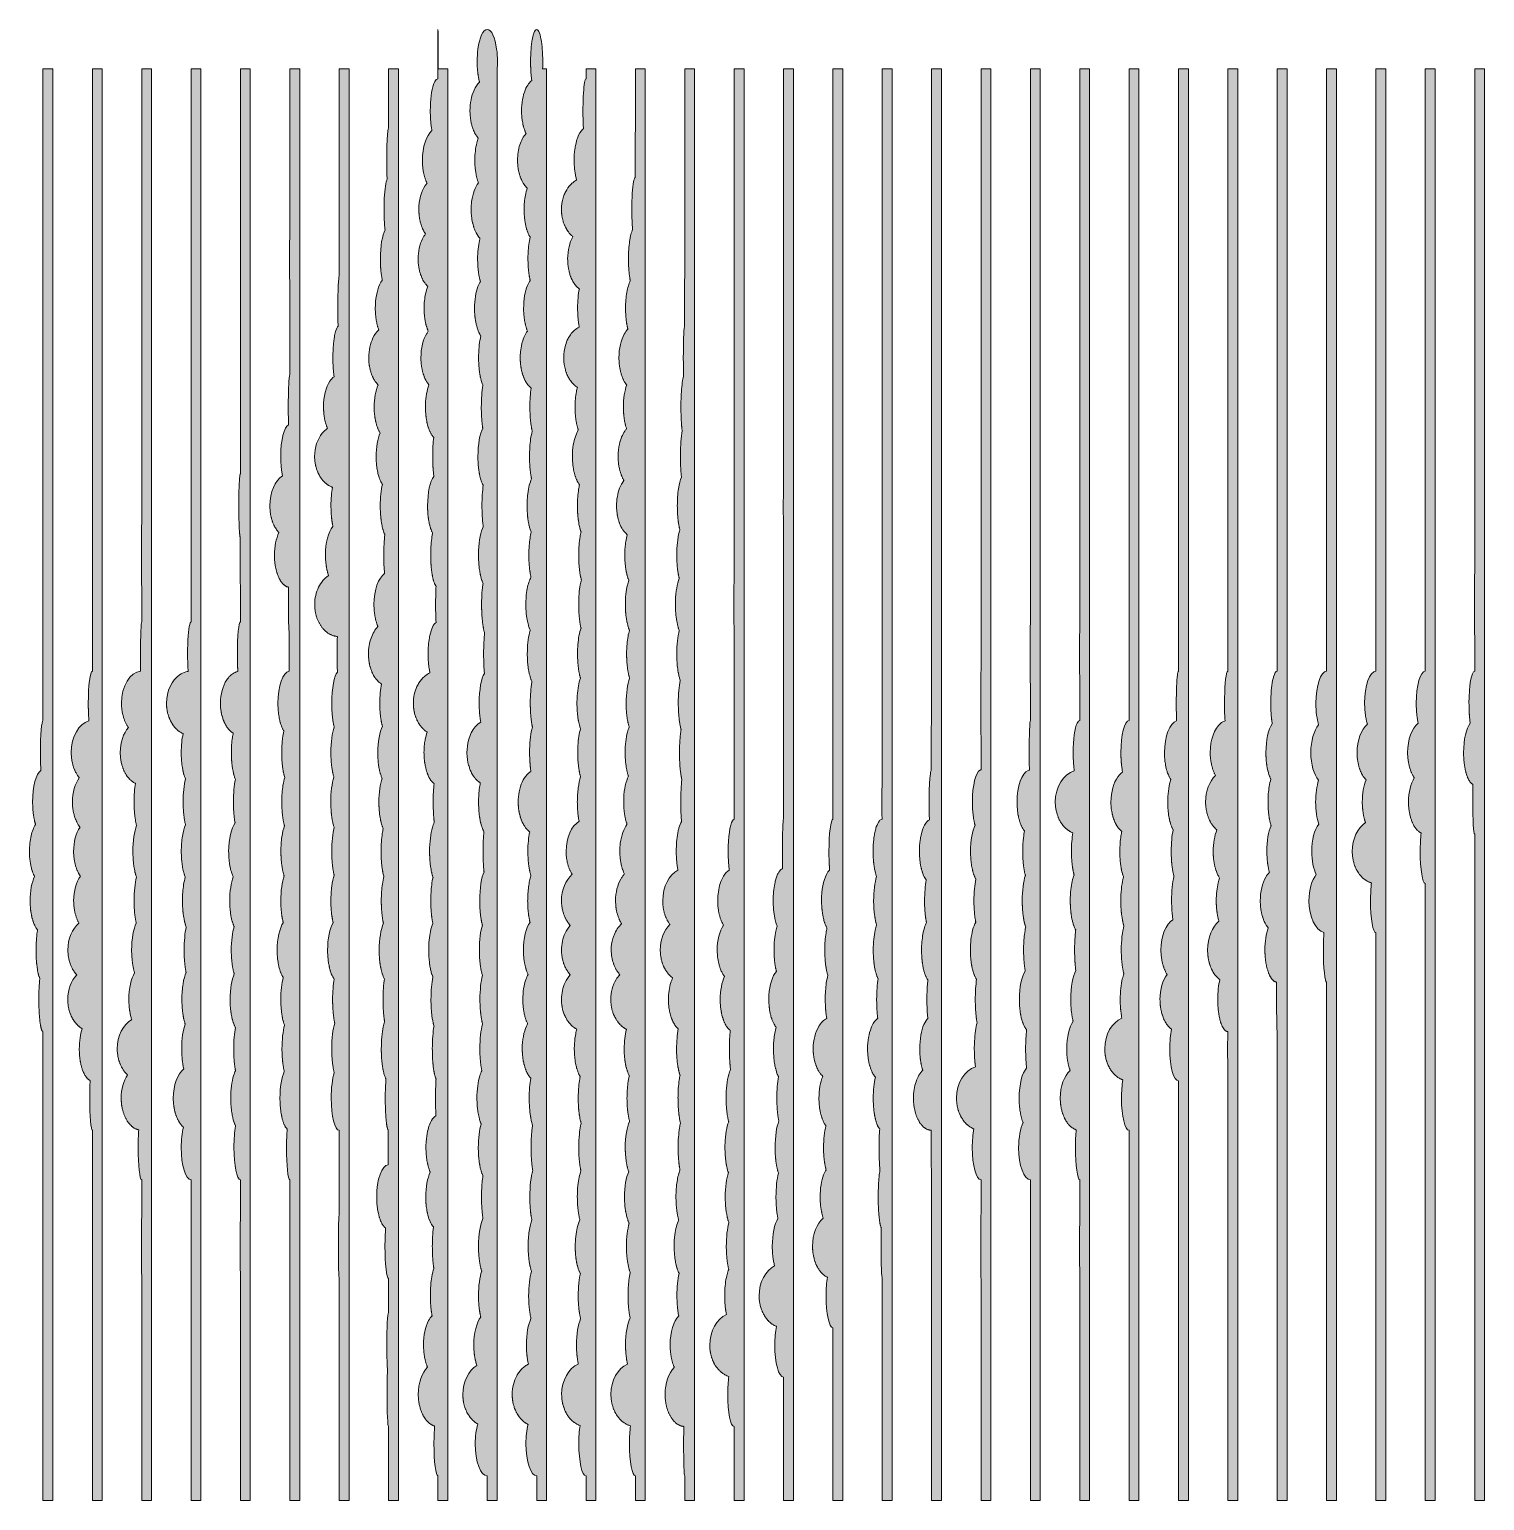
# Model space of a CAD drawing. Header units: inches. Extents: x -5 to 584, y 0 to 596.
import ezdxf

# ---------------------------------------------------------------- set-up
doc = ezdxf.new("R2010")
doc.units = ezdxf.units.IN
doc.header["$MEASUREMENT"] = 0
doc.layers.add('Layer 1', color=7, linetype='Continuous')

# ---------------------------------------------------------------- blocks, each defined once
blk = doc.blocks.new('block 2')
at = {"layer": 'Layer 1', "true_color": 0xff0000}
h = blk.add_hatch(color=1, dxfattribs=at)
h.dxf.hatch_style = 2
edge = h.paths.add_edge_path()
edge.add_spline(control_points=[(160.08, 580), (160.08, 580.96), (160.08, 581.97), (160.08, 583), (160.08, 590.18), (160.04, 596), (160, 596), (160, 596), (160, 596), (160, 596), (160, 596), (160, 596), (160, 596), (159.99, 596), (159.98, 595.64), (159.97, 594.98), (159.95, 593.83), (159.94, 591.78), (159.93, 589.2), (159.92, 587.35), (159.92, 585.24), (159.92, 583), (159.92, 582.42), (159.92, 581.85), (159.92, 581.29), (159.92, 581.23), (159.92, 581.16), (159.92, 581.1), (159.92, 581.03), (159.92, 580.97), (159.92, 580.9), (159.92, 580.44), (159.92, 579.98), (159.92, 579.53), (159.92, 579.42), (159.92, 579.31), (159.92, 579.2), (159.93, 578.71), (159.93, 578.24), (159.93, 577.77), (159.93, 577.61), (159.93, 577.44), (159.93, 577.28), (159.93, 576.91), (159.93, 576.56), (159.93, 576.21), (159.93, 576.14), (159.93, 576.06), (159.93, 576), (159.72, 575.98), (159.52, 575.87), (159.32, 575.69), (159.12, 575.5), (158.93, 575.24), (158.75, 574.9), (158.57, 574.56), (158.4, 574.16), (158.24, 573.69), (157.43, 571.34), (156.9, 567.43), (156.9, 563), (156.9, 562.32), (156.92, 561.65), (156.94, 561), (156.95, 560.88), (156.95, 560.77), (156.96, 560.65), (156.98, 560.03), (157.02, 559.42), (157.07, 558.84), (157.07, 558.79), (157.07, 558.74), (157.08, 558.69), (157.08, 558.62), (157.09, 558.57), (157.1, 558.5), (157.15, 557.9), (157.21, 557.32), (157.28, 556.77), (157.28, 556.74), (157.29, 556.72), (157.29, 556.69), (157.36, 556.15), (157.45, 555.65), (157.53, 555.16), (157.54, 555.11), (157.55, 555.05), (157.56, 554.99), (155.28, 553.03), (153.69, 548.4), (153.69, 543), (153.69, 542.55), (153.7, 542.1), (153.72, 541.66), (153.73, 541.51), (153.74, 541.37), (153.75, 541.22), (153.77, 540.93), (153.79, 540.64), (153.82, 540.36), (153.83, 540.18), (153.86, 540.02), (153.88, 539.85), (153.91, 539.6), (153.94, 539.35), (153.98, 539.1), (154, 538.92), (154.04, 538.75), (154.07, 538.58), (154.11, 538.35), (154.15, 538.12), (154.19, 537.9), (154.23, 537.72), (154.27, 537.56), (154.31, 537.39), (154.36, 537.17), (154.41, 536.96), (154.46, 536.76), (154.51, 536.59), (154.56, 536.42), (154.61, 536.26), (154.67, 536.06), (154.72, 535.87), (154.78, 535.68), (154.84, 535.52), (154.9, 535.36), (154.95, 535.21), (155.02, 535.03), (155.08, 534.85), (155.15, 534.67), (155.21, 534.52), (155.28, 534.38), (155.35, 534.24), (155.42, 534.07), (155.49, 533.9), (155.57, 533.75), (155.58, 533.73), (155.59, 533.7), (155.6, 533.68), (155.35, 533.39), (155.11, 533.07), (154.88, 532.73), (153.28, 530.35), (152.27, 526.87), (152.27, 523), (152.27, 522.99), (152.28, 522.99), (152.28, 522.98), (152.28, 522.51), (152.29, 522.06), (152.32, 521.6), (152.33, 521.45), (152.35, 521.3), (152.36, 521.15), (152.39, 520.84), (152.41, 520.54), (152.45, 520.25), (152.47, 520.07), (152.5, 519.9), (152.53, 519.72), (152.57, 519.46), (152.61, 519.2), (152.66, 518.95), (152.7, 518.77), (152.74, 518.59), (152.78, 518.41), (152.83, 518.17), (152.89, 517.93), (152.95, 517.7), (153, 517.52), (153.05, 517.35), (153.1, 517.18), (153.17, 516.96), (153.24, 516.73), (153.31, 516.52), (153.37, 516.35), (153.43, 516.19), (153.49, 516.02), (153.57, 515.81), (153.65, 515.61), (153.74, 515.4), (153.78, 515.31), (153.81, 515.22), (153.85, 515.13), (153.88, 515.07), (153.91, 515.01), (153.94, 514.95), (154.04, 514.75), (154.13, 514.56), (154.23, 514.37), (154.31, 514.23), (154.38, 514.09), (154.46, 513.96), (154.56, 513.77), (154.68, 513.59), (154.79, 513.41), (154.85, 513.32), (154.91, 513.22), (154.97, 513.14), (154.51, 512.54), (154.09, 511.87), (153.72, 511.12), (152.62, 508.9), (151.96, 506.07), (151.96, 503), (151.96, 503), (151.96, 503), (151.96, 502.99), (151.96, 502.46), (151.99, 501.94), (152.03, 501.42), (152.04, 501.26), (152.05, 501.11), (152.07, 500.96), (152.11, 500.58), (152.15, 500.21), (152.21, 499.85), (152.23, 499.7), (152.25, 499.55), (152.28, 499.4), (152.36, 498.95), (152.45, 498.51), (152.56, 498.08), (152.57, 498.04), (152.58, 498), (152.59, 497.96), (152.71, 497.5), (152.85, 497.05), (153, 496.62), (153.04, 496.49), (153.09, 496.37), (153.14, 496.25), (153.26, 495.93), (153.38, 495.63), (153.52, 495.34), (153.57, 495.21), (153.63, 495.09), (153.69, 494.96), (153.85, 494.63), (154.03, 494.3), (154.21, 493.99), (154.24, 493.95), (154.26, 493.91), (154.28, 493.87), (154.29, 493.86), (154.29, 493.85), (154.3, 493.84), (154.51, 493.49), (154.74, 493.16), (154.98, 492.86), (155.05, 492.77), (155.12, 492.69), (155.19, 492.61), (155.37, 492.38), (155.56, 492.18), (155.75, 491.98), (155.8, 491.93), (155.84, 491.88), (155.88, 491.83), (155.54, 490.96), (155.24, 489.98), (155.01, 488.92), (154.61, 487.14), (154.39, 485.13), (154.39, 483), (154.39, 482.55), (154.4, 482.1), (154.42, 481.66), (154.43, 481.52), (154.44, 481.38), (154.45, 481.24), (154.47, 480.95), (154.48, 480.65), (154.51, 480.36), (154.52, 480.19), (154.55, 480.02), (154.57, 479.84), (154.59, 479.6), (154.62, 479.35), (154.65, 479.11), (154.65, 479.1), (154.65, 479.09), (154.65, 479.08), (154.67, 478.92), (154.7, 478.76), (154.73, 478.6), (154.76, 478.37), (154.8, 478.13), (154.84, 477.9), (154.84, 477.89), (154.84, 477.88), (154.85, 477.87), (154.87, 477.71), (154.91, 477.57), (154.94, 477.41), (154.99, 477.19), (155.03, 476.97), (155.08, 476.76), (155.08, 476.75), (155.09, 476.73), (155.09, 476.72), (155.13, 476.57), (155.17, 476.42), (155.21, 476.27), (155.26, 476.08), (155.31, 475.88), (155.36, 475.69), (155.41, 475.53), (155.46, 475.38), (155.52, 475.22), (155.57, 475.04), (155.63, 474.85), (155.69, 474.68), (155.7, 474.66), (155.7, 474.65), (155.71, 474.63), (155.76, 474.5), (155.81, 474.38), (155.86, 474.25), (155.93, 474.08), (155.99, 473.91), (156.06, 473.76), (156.07, 473.74), (156.07, 473.72), (156.08, 473.7), (155.86, 473.41), (155.64, 473.09), (155.44, 472.75), (154, 470.37), (153.1, 466.88), (153.1, 463), (153.1, 462.47), (153.12, 461.96), (153.15, 461.45), (153.16, 461.29), (153.18, 461.14), (153.19, 460.98), (153.22, 460.62), (153.26, 460.26), (153.3, 459.91), (153.32, 459.75), (153.34, 459.6), (153.37, 459.44), (153.42, 459.05), (153.49, 458.68), (153.57, 458.31), (153.59, 458.21), (153.6, 458.11), (153.63, 458.02), (153.73, 457.56), (153.84, 457.12), (153.97, 456.69), (154, 456.58), (154.04, 456.48), (154.07, 456.37), (154.17, 456.05), (154.28, 455.74), (154.39, 455.44), (154.44, 455.31), (154.49, 455.18), (154.54, 455.06), (154.66, 454.77), (154.78, 454.5), (154.91, 454.24), (154.96, 454.14), (155.01, 454.03), (155.06, 453.93), (155.24, 453.58), (155.43, 453.25), (155.63, 452.94), (155.66, 452.9), (155.69, 452.86), (155.72, 452.82), (155.89, 452.56), (156.07, 452.31), (156.26, 452.08), (156.29, 452.05), (156.31, 452.01), (156.34, 451.98), (156.23, 451.68), (156.13, 451.38), (156.03, 451.06), (155.35, 448.85), (154.94, 446.05), (154.94, 443), (154.94, 443), (154.94, 442.99), (154.94, 442.99), (154.94, 442.58), (154.95, 442.19), (154.96, 441.79), (154.97, 441.67), (154.98, 441.54), (154.98, 441.42), (155, 441.14), (155.01, 440.86), (155.03, 440.59), (155.04, 440.46), (155.05, 440.33), (155.06, 440.2), (155.09, 439.92), (155.11, 439.64), (155.15, 439.37), (155.16, 439.27), (155.17, 439.16), (155.18, 439.06), (155.23, 438.69), (155.28, 438.33), (155.33, 437.98), (155.34, 437.91), (155.36, 437.84), (155.37, 437.78), (155.42, 437.49), (155.47, 437.21), (155.53, 436.94), (155.55, 436.82), (155.57, 436.71), (155.6, 436.6), (155.65, 436.37), (155.7, 436.15), (155.76, 435.93), (155.79, 435.82), (155.81, 435.71), (155.84, 435.61), (155.91, 435.36), (155.98, 435.12), (156.05, 434.88), (156.07, 434.82), (156.09, 434.76), (156.11, 434.7), (156.11, 434.68), (156.12, 434.67), (156.12, 434.66), (156.21, 434.38), (156.31, 434.12), (156.4, 433.86), (156.43, 433.79), (156.46, 433.72), (156.49, 433.66), (156.57, 433.46), (156.65, 433.27), (156.73, 433.09), (156.77, 433), (156.81, 432.92), (156.85, 432.84), (156.93, 432.68), (157.01, 432.52), (157.1, 432.36), (157.13, 432.3), (157.17, 432.22), (157.21, 432.16), (157.33, 431.96), (157.45, 431.77), (157.57, 431.59), (157.58, 431.58), (157.58, 431.57), (157.59, 431.57), (157.72, 431.38), (157.86, 431.22), (157.99, 431.07), (158.03, 431.02), (158.08, 430.98), (158.12, 430.94), (158.18, 430.88), (158.24, 430.81), (158.3, 430.75), (158.17, 429.67), (158.06, 428.46), (157.99, 427.15), (157.92, 425.85), (157.88, 424.45), (157.88, 423), (157.88, 422.31), (157.89, 421.64), (157.91, 420.98), (157.91, 420.87), (157.92, 420.75), (157.92, 420.64), (157.94, 420.01), (157.96, 419.4), (158, 418.81), (158, 418.76), (158, 418.71), (158, 418.66), (158.01, 418.59), (158.01, 418.54), (158.02, 418.47), (158.05, 417.88), (158.09, 417.29), (158.14, 416.74), (158.15, 416.7), (158.15, 416.66), (158.16, 416.61), (158.21, 416.08), (158.26, 415.57), (158.32, 415.09), (158.33, 415.04), (158.33, 414.99), (158.34, 414.94), (156.85, 412.95), (155.8, 408.35), (155.8, 403), (155.8, 402.46), (155.82, 401.94), (155.84, 401.42), (155.84, 401.27), (155.85, 401.11), (155.86, 400.96), (155.88, 400.59), (155.9, 400.22), (155.93, 399.86), (155.94, 399.7), (155.96, 399.55), (155.97, 399.4), (156.01, 398.96), (156.06, 398.52), (156.11, 398.1), (156.12, 398.06), (156.12, 398.01), (156.13, 397.97), (156.19, 397.5), (156.27, 397.06), (156.35, 396.62), (156.37, 396.5), (156.39, 396.38), (156.42, 396.26), (156.48, 395.94), (156.54, 395.64), (156.61, 395.34), (156.64, 395.22), (156.67, 395.1), (156.7, 394.97), (156.79, 394.64), (156.88, 394.33), (156.97, 394.03), (156.99, 393.97), (157, 393.91), (157.02, 393.85), (157.13, 393.5), (157.25, 393.17), (157.38, 392.86), (157.39, 392.84), (157.4, 392.81), (157.41, 392.78), (157.43, 392.72), (157.46, 392.68), (157.48, 392.62), (157.58, 392.4), (157.67, 392.19), (157.78, 391.99), (157.8, 391.95), (157.82, 391.89), (157.84, 391.84), (157.48, 390.1), (157.22, 387.92), (157.11, 385.5), (157.08, 384.69), (157.06, 383.85), (157.06, 383), (157.06, 382.58), (157.06, 382.17), (157.07, 381.77), (157.08, 381.64), (157.08, 381.51), (157.08, 381.38), (157.09, 381.19), (157.09, 380.99), (157.1, 380.8), (157.1, 380.72), (157.11, 380.64), (157.11, 380.56), (157.12, 380.41), (157.13, 380.27), (157.13, 380.13), (157.15, 379.87), (157.16, 379.63), (157.18, 379.38), (157.19, 379.24), (157.2, 379.1), (157.21, 378.96), (157.21, 378.88), (157.22, 378.8), (157.22, 378.72), (157.24, 378.54), (157.25, 378.38), (157.27, 378.21), (157.28, 378.09), (157.29, 377.97), (157.3, 377.85), (157.33, 377.52), (157.37, 377.2), (157.4, 376.88), (157.41, 376.86), (157.41, 376.82), (157.41, 376.8), (157.46, 376.45), (157.5, 376.12), (157.55, 375.8), (157.57, 375.7), (157.58, 375.61), (157.6, 375.51), (157.62, 375.35), (157.65, 375.19), (157.67, 375.04), (157.69, 374.98), (157.7, 374.92), (157.71, 374.87), (157.73, 374.76), (157.75, 374.65), (157.77, 374.54), (157.81, 374.35), (157.84, 374.17), (157.88, 373.99), (157.91, 373.88), (157.93, 373.78), (157.95, 373.68), (157.97, 373.62), (157.98, 373.56), (157.99, 373.5), (158.02, 373.38), (158.05, 373.27), (158.08, 373.16), (158.1, 373.07), (158.13, 372.99), (158.15, 372.9), (158.16, 372.88), (158.16, 372.84), (158.17, 372.82), (158.22, 372.64), (158.28, 372.47), (158.33, 372.3), (158.34, 372.27), (158.35, 372.24), (158.36, 372.21), (158.43, 372), (158.51, 371.8), (158.58, 371.61), (158.61, 371.55), (158.63, 371.5), (158.65, 371.45), (158.71, 371.32), (158.76, 371.2), (158.82, 371.09), (158.85, 371.04), (158.88, 370.98), (158.91, 370.93), (158.94, 370.88), (158.97, 370.82), (159, 370.77), (159.02, 370.73), (159.05, 370.7), (159.07, 370.67), (159.11, 370.62), (159.14, 370.58), (159.17, 370.53), (159.19, 370.51), (159.21, 370.48), (159.23, 370.45), (159.18, 369.4), (159.13, 368.23), (159.1, 366.97), (159.07, 365.72), (159.06, 364.39), (159.06, 363), (159.06, 362.4), (159.06, 361.82), (159.07, 361.25), (159.07, 361.1), (159.07, 360.95), (159.07, 360.81), (159.08, 360.24), (159.09, 359.69), (159.1, 359.16), (159.1, 359.15), (159.1, 359.15), (159.1, 359.15), (159.1, 359.15), (159.1, 359.14), (159.1, 359.14), (159.11, 358.6), (159.13, 358.08), (159.15, 357.57), (159.15, 357.44), (159.15, 357.32), (159.16, 357.19), (159.18, 356.71), (159.2, 356.25), (159.22, 355.8), (159.22, 355.79), (159.22, 355.77), (159.22, 355.75), (158.19, 355.09), (157.3, 353.13), (156.72, 350.43), (156.65, 350.13), (156.59, 349.82), (156.53, 349.5), (156.19, 347.59), (156, 345.37), (156, 343), (156, 342.35), (156.02, 341.73), (156.05, 341.1), (156.05, 340.98), (156.06, 340.85), (156.07, 340.72), (156.1, 340.12), (156.14, 339.54), (156.2, 338.97), (156.21, 338.88), (156.22, 338.79), (156.23, 338.69), (156.29, 338.17), (156.35, 337.67), (156.43, 337.19), (156.44, 337.11), (156.45, 337.02), (156.46, 336.94), (156.55, 336.42), (156.64, 335.92), (156.75, 335.45), (156.76, 335.4), (156.77, 335.35), (156.78, 335.3), (156.04, 334.98), (155.35, 334.54), (154.7, 334.01), (154.48, 333.83), (154.27, 333.64), (154.07, 333.45), (153.66, 333.05), (153.28, 332.62), (152.92, 332.15), (152.74, 331.91), (152.57, 331.67), (152.41, 331.42), (152.08, 330.91), (151.78, 330.38), (151.51, 329.81), (150.58, 327.83), (150.04, 325.5), (150.04, 323), (150.04, 322.43), (150.08, 321.86), (150.13, 321.31), (150.15, 321.16), (150.17, 321.01), (150.19, 320.86), (150.24, 320.4), (150.32, 319.95), (150.41, 319.5), (150.43, 319.41), (150.45, 319.32), (150.47, 319.23), (150.59, 318.72), (150.73, 318.21), (150.9, 317.73), (150.94, 317.6), (150.99, 317.49), (151.03, 317.37), (151.18, 316.98), (151.34, 316.6), (151.51, 316.23), (151.56, 316.12), (151.61, 316.01), (151.66, 315.91), (151.88, 315.46), (152.12, 315.04), (152.38, 314.64), (152.43, 314.56), (152.49, 314.49), (152.54, 314.41), (152.76, 314.08), (153, 313.77), (153.24, 313.47), (153.32, 313.37), (153.4, 313.27), (153.48, 313.18), (153.79, 312.83), (154.11, 312.5), (154.45, 312.21), (154.47, 312.19), (154.49, 312.17), (154.51, 312.16), (154.83, 311.88), (155.17, 311.63), (155.51, 311.4), (155.56, 311.37), (155.6, 311.33), (155.65, 311.3), (155.35, 310.46), (155.09, 309.52), (154.89, 308.52), (154.75, 307.85), (154.64, 307.15), (154.55, 306.42), (154.42, 305.33), (154.35, 304.18), (154.35, 303), (154.35, 302.58), (154.36, 302.18), (154.38, 301.77), (154.39, 301.64), (154.39, 301.52), (154.4, 301.39), (154.42, 301.11), (154.43, 300.84), (154.46, 300.57), (154.47, 300.42), (154.48, 300.28), (154.49, 300.14), (154.52, 299.89), (154.55, 299.63), (154.58, 299.38), (154.6, 299.25), (154.61, 299.11), (154.63, 298.98), (154.67, 298.71), (154.71, 298.45), (154.76, 298.18), (154.78, 298.08), (154.79, 297.98), (154.81, 297.88), (154.82, 297.85), (154.82, 297.82), (154.82, 297.79), (154.89, 297.46), (154.96, 297.14), (155.03, 296.83), (155.04, 296.77), (155.06, 296.72), (155.07, 296.66), (155.14, 296.38), (155.21, 296.1), (155.29, 295.84), (155.32, 295.73), (155.36, 295.62), (155.39, 295.51), (155.45, 295.3), (155.52, 295.1), (155.59, 294.9), (155.63, 294.78), (155.67, 294.68), (155.71, 294.57), (155.74, 294.49), (155.76, 294.4), (155.79, 294.32), (155.84, 294.21), (155.88, 294.11), (155.93, 294), (155.97, 293.91), (156.01, 293.81), (156.05, 293.71), (156.14, 293.51), (156.24, 293.31), (156.34, 293.12), (156.37, 293.06), (156.39, 293), (156.42, 292.94), (156.43, 292.93), (156.44, 292.92), (156.44, 292.91), (156.56, 292.67), (156.69, 292.46), (156.82, 292.25), (156.86, 292.2), (156.9, 292.15), (156.93, 292.1), (157.01, 291.97), (157.09, 291.85), (157.18, 291.73), (157.2, 291.7), (157.23, 291.68), (157.25, 291.65), (157.31, 291.58), (157.36, 291.52), (157.41, 291.45), (157.51, 291.34), (157.61, 291.23), (157.71, 291.12), (157.77, 291.06), (157.83, 291.01), (157.88, 290.95), (157.99, 290.85), (158.1, 290.76), (158.21, 290.68), (158.26, 290.64), (158.31, 290.59), (158.37, 290.56), (158.39, 290.54), (158.41, 290.52), (158.43, 290.51), (158.21, 288.39), (158.08, 285.8), (158.08, 283), (158.08, 282.57), (158.08, 282.16), (158.09, 281.74), (158.09, 281.61), (158.09, 281.48), (158.1, 281.35), (158.1, 281.07), (158.11, 280.79), (158.11, 280.52), (158.12, 280.36), (158.12, 280.21), (158.13, 280.06), (158.14, 279.81), (158.15, 279.57), (158.16, 279.34), (158.16, 279.18), (158.17, 279.02), (158.18, 278.86), (158.19, 278.63), (158.2, 278.41), (158.22, 278.19), (158.22, 278.04), (158.23, 277.88), (158.24, 277.73), (158.26, 277.51), (158.27, 277.3), (158.29, 277.08), (158.3, 276.94), (158.31, 276.8), (158.32, 276.66), (158.33, 276.61), (158.33, 276.55), (158.34, 276.49), (158.35, 276.33), (158.37, 276.17), (158.38, 276.01), (158.39, 275.89), (158.4, 275.77), (158.42, 275.65), (158.42, 275.63), (158.42, 275.59), (158.42, 275.56), (158.45, 275.34), (158.47, 275.13), (158.5, 274.91), (158.5, 274.85), (158.51, 274.78), (158.52, 274.71), (158.52, 274.7), (158.52, 274.7), (158.52, 274.69), (158.24, 274.16), (157.98, 273.49), (157.75, 272.69), (157.41, 271.5), (157.13, 270.04), (156.93, 268.4), (156.74, 266.75), (156.63, 264.93), (156.63, 263), (156.63, 262.5), (156.64, 262.01), (156.65, 261.52), (156.65, 261.48), (156.65, 261.44), (156.65, 261.4), (156.66, 261.29), (156.66, 261.18), (156.67, 261.06), (156.68, 260.73), (156.7, 260.41), (156.72, 260.09), (156.73, 259.91), (156.74, 259.74), (156.75, 259.57), (156.77, 259.27), (156.79, 258.98), (156.82, 258.69), (156.83, 258.59), (156.84, 258.49), (156.84, 258.4), (156.85, 258.33), (156.86, 258.27), (156.87, 258.2), (156.9, 257.9), (156.93, 257.6), (156.97, 257.31), (156.98, 257.21), (156.99, 257.11), (157.01, 257.01), (157.01, 256.98), (157.02, 256.95), (157.02, 256.92), (157.08, 256.51), (157.14, 256.11), (157.21, 255.72), (157.21, 255.69), (157.22, 255.66), (157.22, 255.63), (157.29, 255.28), (157.35, 254.94), (157.42, 254.62), (157.43, 254.59), (157.44, 254.55), (157.44, 254.52), (157.46, 254.43), (157.48, 254.36), (157.5, 254.28), (157.56, 254.05), (157.61, 253.82), (157.67, 253.6), (157.71, 253.48), (157.74, 253.37), (157.77, 253.26), (157.83, 253.06), (157.89, 252.87), (157.95, 252.68), (157.98, 252.62), (157.99, 252.55), (158.02, 252.49), (157.8, 251.6), (157.62, 250.57), (157.48, 249.43), (157.24, 247.53), (157.1, 245.34), (157.1, 243), (157.1, 242.55), (157.1, 242.11), (157.11, 241.67), (157.12, 241.53), (157.12, 241.4), (157.13, 241.26), (157.14, 240.96), (157.14, 240.67), (157.16, 240.38), (157.16, 240.25), (157.17, 240.11), (157.18, 239.97), (157.2, 239.69), (157.21, 239.41), (157.23, 239.14), (157.24, 238.97), (157.26, 238.81), (157.27, 238.64), (157.29, 238.41), (157.3, 238.18), (157.33, 237.95), (157.34, 237.77), (157.36, 237.6), (157.38, 237.42), (157.4, 237.22), (157.42, 237.01), (157.45, 236.81), (157.47, 236.64), (157.49, 236.48), (157.51, 236.32), (157.54, 236.13), (157.56, 235.93), (157.59, 235.75), (157.62, 235.57), (157.65, 235.41), (157.68, 235.24), (157.7, 235.07), (157.73, 234.9), (157.76, 234.75), (157.79, 234.59), (157.82, 234.45), (157.85, 234.3), (157.88, 234.15), (157.91, 233.98), (157.94, 233.84), (157.56, 232.96), (157.24, 231.86), (156.97, 230.58), (156.53, 228.44), (156.27, 225.83), (156.27, 223), (156.27, 222.48), (156.29, 221.97), (156.3, 221.46), (156.31, 221.31), (156.32, 221.15), (156.32, 221), (156.34, 220.65), (156.36, 220.3), (156.38, 219.95), (156.39, 219.79), (156.4, 219.63), (156.42, 219.47), (156.45, 219.11), (156.48, 218.76), (156.52, 218.42), (156.53, 218.33), (156.53, 218.23), (156.54, 218.14), (156.55, 218.11), (156.55, 218.09), (156.56, 218.06), (156.61, 217.6), (156.67, 217.17), (156.74, 216.74), (156.75, 216.65), (156.77, 216.57), (156.78, 216.48), (156.84, 216.15), (156.9, 215.82), (156.96, 215.51), (156.99, 215.38), (157.01, 215.25), (157.04, 215.12), (157.1, 214.86), (157.16, 214.59), (157.23, 214.34), (157.26, 214.23), (157.29, 214.11), (157.32, 213.99), (157.4, 213.7), (157.48, 213.42), (157.57, 213.16), (157.59, 213.11), (157.6, 213.05), (157.62, 213), (157.73, 212.69), (157.84, 212.41), (157.95, 212.14), (157.96, 212.12), (157.97, 212.1), (157.98, 212.08), (157.48, 209.73), (157.18, 206.53), (157.18, 203), (157.18, 202.49), (157.18, 201.99), (157.2, 201.49), (157.2, 201.34), (157.21, 201.18), (157.21, 201.03), (157.22, 200.69), (157.24, 200.35), (157.25, 200.02), (157.26, 199.85), (157.27, 199.68), (157.28, 199.52), (157.3, 199.19), (157.32, 198.88), (157.35, 198.57), (157.36, 198.42), (157.37, 198.27), (157.38, 198.13), (157.42, 197.73), (157.46, 197.35), (157.5, 196.97), (157.51, 196.92), (157.51, 196.87), (157.52, 196.83), (157.56, 196.41), (157.62, 196), (157.68, 195.61), (157.7, 195.5), (157.71, 195.39), (157.73, 195.27), (157.78, 195), (157.82, 194.74), (157.87, 194.49), (157.88, 194.43), (157.89, 194.36), (157.9, 194.31), (157.91, 194.24), (157.93, 194.18), (157.94, 194.12), (157.99, 193.88), (158.04, 193.66), (158.09, 193.44), (158.12, 193.33), (158.14, 193.22), (158.17, 193.12), (158.23, 192.87), (158.3, 192.63), (158.37, 192.4), (158.38, 192.36), (158.39, 192.31), (158.41, 192.27), (158.2, 191.09), (158.03, 189.68), (157.91, 188.11), (157.79, 186.54), (157.73, 184.81), (157.73, 183), (157.73, 182.59), (157.73, 182.19), (157.74, 181.79), (157.74, 181.67), (157.74, 181.55), (157.74, 181.43), (157.75, 181.15), (157.76, 180.87), (157.77, 180.59), (157.77, 180.46), (157.77, 180.34), (157.78, 180.21), (157.79, 179.92), (157.8, 179.63), (157.82, 179.34), (157.82, 179.25), (157.83, 179.16), (157.83, 179.07), (157.85, 178.7), (157.88, 178.34), (157.9, 177.99), (157.91, 177.91), (157.91, 177.84), (157.92, 177.76), (157.94, 177.48), (157.96, 177.21), (157.99, 176.94), (158, 176.84), (158.01, 176.73), (158.02, 176.62), (158.04, 176.39), (158.07, 176.15), (158.09, 175.93), (158.1, 175.83), (158.12, 175.73), (158.13, 175.63), (158.16, 175.35), (158.2, 175.07), (158.24, 174.8), (158.24, 174.77), (158.24, 174.75), (158.25, 174.72), (158.29, 174.43), (158.33, 174.15), (158.38, 173.88), (158.39, 173.8), (158.41, 173.73), (158.42, 173.66), (158.46, 173.47), (158.49, 173.28), (158.53, 173.1), (158.54, 173.02), (158.56, 172.94), (158.58, 172.86), (158.62, 172.68), (158.66, 172.51), (158.7, 172.35), (158.71, 172.29), (158.73, 172.24), (158.74, 172.18), (158.79, 171.97), (158.85, 171.77), (158.91, 171.59), (158.92, 171.56), (158.93, 171.53), (158.94, 171.49), (158.99, 171.35), (159.04, 171.21), (159.09, 171.09), (159.11, 171.04), (159.13, 170.99), (159.15, 170.95), (159.17, 170.9), (159.19, 170.84), (159.22, 170.79), (159.18, 170.25), (159.16, 169.68), (159.13, 169.07), (159.06, 167.26), (159.02, 165.19), (159.02, 163), (159.02, 162.41), (159.02, 161.83), (159.03, 161.26), (159.03, 161.11), (159.03, 160.97), (159.03, 160.83), (159.04, 160.29), (159.05, 159.77), (159.06, 159.27), (159.06, 159.23), (159.06, 159.2), (159.06, 159.17), (159.08, 158.63), (159.09, 158.11), (159.11, 157.61), (159.11, 157.55), (159.11, 157.49), (159.11, 157.43), (159.12, 157.37), (159.12, 157.31), (159.12, 157.24), (159.14, 156.79), (159.16, 156.35), (159.18, 155.93), (159.18, 155.89), (159.18, 155.85), (159.18, 155.82), (158.9, 155.69), (158.62, 155.49), (158.35, 155.23), (157.68, 154.59), (157.08, 153.56), (156.58, 152.25), (156.29, 151.47), (156.03, 150.58), (155.81, 149.61), (155.53, 148.32), (155.32, 146.88), (155.22, 145.36), (155.16, 144.59), (155.14, 143.8), (155.14, 143), (155.14, 142.52), (155.15, 142.06), (155.17, 141.59), (155.17, 141.44), (155.18, 141.29), (155.19, 141.14), (155.21, 140.83), (155.23, 140.53), (155.25, 140.23), (155.26, 140.05), (155.28, 139.88), (155.3, 139.71), (155.33, 139.44), (155.35, 139.18), (155.39, 138.92), (155.41, 138.74), (155.43, 138.57), (155.46, 138.39), (155.49, 138.14), (155.53, 137.9), (155.57, 137.66), (155.6, 137.49), (155.63, 137.32), (155.66, 137.15), (155.71, 136.92), (155.75, 136.69), (155.8, 136.47), (155.84, 136.31), (155.87, 136.15), (155.91, 135.99), (155.96, 135.77), (156.02, 135.56), (156.08, 135.35), (156.12, 135.2), (156.16, 135.05), (156.2, 134.91), (156.26, 134.7), (156.33, 134.5), (156.4, 134.3), (156.44, 134.17), (156.48, 134.04), (156.52, 133.92), (156.6, 133.7), (156.69, 133.5), (156.77, 133.31), (156.8, 133.22), (156.83, 133.13), (156.87, 133.06), (155.76, 130.67), (155.06, 127.05), (155.06, 123), (155.06, 122.59), (155.07, 122.19), (155.08, 121.8), (155.09, 121.68), (155.09, 121.56), (155.1, 121.44), (155.11, 121.15), (155.13, 120.87), (155.15, 120.59), (155.16, 120.47), (155.16, 120.35), (155.17, 120.23), (155.2, 119.91), (155.23, 119.59), (155.27, 119.28), (155.27, 119.22), (155.28, 119.16), (155.29, 119.1), (155.33, 118.73), (155.38, 118.38), (155.44, 118.02), (155.45, 117.93), (155.47, 117.83), (155.48, 117.74), (155.53, 117.48), (155.57, 117.23), (155.62, 116.98), (155.65, 116.87), (155.67, 116.76), (155.69, 116.65), (155.71, 116.57), (155.72, 116.49), (155.74, 116.41), (155.78, 116.24), (155.82, 116.07), (155.86, 115.91), (155.88, 115.83), (155.9, 115.75), (155.92, 115.68), (155.99, 115.39), (156.07, 115.1), (156.16, 114.83), (156.16, 114.81), (156.17, 114.79), (156.17, 114.78), (156.19, 114.71), (156.22, 114.65), (156.24, 114.59), (156.31, 114.36), (156.39, 114.14), (156.46, 113.93), (156.5, 113.84), (156.53, 113.76), (156.56, 113.67), (156.64, 113.48), (156.71, 113.3), (156.79, 113.12), (156.82, 113.05), (156.86, 112.98), (156.89, 112.91), (156.9, 112.88), (156.92, 112.84), (156.93, 112.81), (157.03, 112.61), (157.13, 112.42), (157.23, 112.23), (157.24, 112.21), (157.26, 112.19), (157.27, 112.16), (157.38, 111.98), (157.49, 111.8), (157.6, 111.64), (157.64, 111.58), (157.68, 111.53), (157.72, 111.47), (157.81, 111.35), (157.91, 111.23), (158, 111.12), (158.04, 111.07), (158.08, 111.02), (158.12, 110.98), (158.15, 110.95), (158.17, 110.92), (158.19, 110.9), (158.12, 110.35), (158.05, 109.77), (158, 109.16), (157.82, 107.32), (157.73, 105.23), (157.73, 103), (157.73, 102.56), (157.73, 102.12), (157.74, 101.69), (157.74, 101.54), (157.74, 101.4), (157.75, 101.25), (157.76, 100.97), (157.76, 100.69), (157.77, 100.41), (157.78, 100.24), (157.79, 100.08), (157.79, 99.91), (157.8, 99.68), (157.81, 99.45), (157.82, 99.22), (157.82, 99.21), (157.82, 99.19), (157.83, 99.18), (157.84, 99), (157.85, 98.83), (157.86, 98.66), (157.87, 98.44), (157.88, 98.21), (157.9, 98), (157.91, 97.83), (157.93, 97.67), (157.94, 97.5), (157.96, 97.29), (157.98, 97.08), (157.99, 96.87), (158.01, 96.71), (158.03, 96.55), (158.04, 96.4), (158.06, 96.23), (158.08, 96.05), (158.1, 95.88), (158.1, 95.86), (158.1, 95.83), (158.11, 95.81), (158.12, 95.65), (158.14, 95.5), (158.16, 95.35), (158.19, 95.17), (158.21, 94.99), (158.23, 94.81), (158.25, 94.67), (158.28, 94.53), (158.3, 94.39), (158.32, 94.25), (158.34, 94.11), (158.36, 93.98), (158.04, 93.12), (157.76, 92.01), (157.54, 90.71), (157.16, 88.55), (156.94, 85.89), (156.94, 83), (156.94, 82.3), (156.96, 81.62), (156.98, 80.95), (156.99, 80.88), (156.98, 80.81), (156.99, 80.74), (156.99, 80.7), (156.99, 80.67), (156.99, 80.62), (157.02, 79.99), (157.06, 79.37), (157.11, 78.78), (157.11, 78.72), (157.12, 78.67), (157.12, 78.62), (157.12, 78.55), (157.13, 78.5), (157.14, 78.44), (157.19, 77.84), (157.25, 77.26), (157.32, 76.7), (157.33, 76.64), (157.34, 76.58), (157.35, 76.52), (157.42, 75.99), (157.5, 75.48), (157.59, 75), (157.6, 74.96), (157.61, 74.91), (157.61, 74.87), (157.1, 74.36), (156.63, 73.7), (156.21, 72.9), (154.96, 70.52), (154.16, 66.97), (154.16, 63), (154.16, 62.56), (154.17, 62.12), (154.19, 61.69), (154.19, 61.54), (154.21, 61.39), (154.22, 61.25), (154.23, 60.97), (154.25, 60.69), (154.27, 60.42), (154.29, 60.25), (154.31, 60.09), (154.33, 59.92), (154.36, 59.67), (154.38, 59.43), (154.41, 59.19), (154.44, 59.01), (154.47, 58.85), (154.5, 58.68), (154.53, 58.45), (154.56, 58.23), (154.6, 58.01), (154.64, 57.84), (154.67, 57.67), (154.71, 57.51), (154.75, 57.3), (154.8, 57.09), (154.84, 56.89), (154.88, 56.72), (154.93, 56.56), (154.97, 56.4), (155.02, 56.21), (155.07, 56.01), (155.13, 55.83), (155.18, 55.67), (155.23, 55.52), (155.28, 55.36), (155.34, 55.19), (155.39, 55), (155.46, 54.83), (155.51, 54.68), (155.57, 54.54), (155.63, 54.4), (155.68, 54.28), (155.72, 54.14), (155.77, 54.02), (153.53, 51.72), (152.04, 47.65), (152.04, 43), (152.04, 42.57), (152.05, 42.15), (152.08, 41.74), (152.09, 41.6), (152.1, 41.46), (152.11, 41.32), (152.13, 41.05), (152.16, 40.77), (152.19, 40.5), (152.21, 40.35), (152.23, 40.19), (152.26, 40.04), (152.29, 39.79), (152.33, 39.55), (152.37, 39.31), (152.4, 39.15), (152.43, 38.99), (152.46, 38.83), (152.51, 38.61), (152.56, 38.38), (152.62, 38.16), (152.65, 38), (152.69, 37.85), (152.74, 37.7), (152.8, 37.48), (152.86, 37.27), (152.92, 37.06), (152.97, 36.91), (153.02, 36.76), (153.07, 36.62), (153.14, 36.41), (153.22, 36.21), (153.29, 36.01), (153.35, 35.87), (153.4, 35.74), (153.46, 35.6), (153.54, 35.4), (153.64, 35.2), (153.73, 35.01), (153.79, 34.89), (153.84, 34.77), (153.9, 34.66), (154.01, 34.44), (154.13, 34.23), (154.25, 34.02), (154.3, 33.94), (154.34, 33.86), (154.39, 33.78), (154.56, 33.5), (154.74, 33.24), (154.93, 32.98), (154.97, 32.93), (155.01, 32.88), (155.05, 32.83), (155.2, 32.64), (155.35, 32.45), (155.51, 32.27), (155.58, 32.19), (155.66, 32.12), (155.73, 32.04), (155.86, 31.9), (155.99, 31.77), (156.13, 31.64), (156.22, 31.57), (156.3, 31.5), (156.39, 31.42), (156.52, 31.31), (156.65, 31.21), (156.79, 31.11), (156.88, 31.04), (156.98, 30.98), (157.07, 30.92), (157.21, 30.83), (157.34, 30.75), (157.48, 30.67), (157.58, 30.62), (157.68, 30.57), (157.78, 30.52), (157.92, 30.46), (158.07, 30.4), (158.21, 30.34), (158.31, 30.3), (158.41, 30.27), (158.52, 30.23), (158.56, 30.22), (158.61, 30.2), (158.66, 30.18), (158.49, 28.13), (158.39, 25.66), (158.39, 23), (158.39, 15.82), (159.11, 10), (160, 10), (160, 10), (160, 0), (160, 0), (160, 0), (164, 0), (164, 0), (164, 0), (164, 0), (164, 0), (164, 0), (164, 580), (164, 580), (164, 580), (164, 580), (164, 580), (164, 580), (160.08, 580), (160.08, 580)], knot_values=[0, 0, 0, 0, 1, 1, 1, 2, 2, 2, 3, 3, 3, 4, 4, 4, 5, 5, 5, 6, 6, 6, 7, 7, 7, 8, 8, 8, 9, 9, 9, 10, 10, 10, 11, 11, 11, 12, 12, 12, 13, 13, 13, 14, 14, 14, 15, 15, 15, 16, 16, 16, 17, 17, 17, 18, 18, 18, 19, 19, 19, 20, 20, 20, 21, 21, 21, 22, 22, 22, 23, 23, 23, 24, 24, 24, 25, 25, 25, 26, 26, 26, 27, 27, 27, 28, 28, 28, 29, 29, 29, 30, 30, 30, 31, 31, 31, 32, 32, 32, 33, 33, 33, 34, 34, 34, 35, 35, 35, 36, 36, 36, 37, 37, 37, 38, 38, 38, 39, 39, 39, 40, 40, 40, 41, 41, 41, 42, 42, 42, 43, 43, 43, 44, 44, 44, 45, 45, 45, 46, 46, 46, 47, 47, 47, 48, 48, 48, 49, 49, 49, 50, 50, 50, 51, 51, 51, 52, 52, 52, 53, 53, 53, 54, 54, 54, 55, 55, 55, 56, 56, 56, 57, 57, 57, 58, 58, 58, 59, 59, 59, 60, 60, 60, 61, 61, 61, 62, 62, 62, 63, 63, 63, 64, 64, 64, 65, 65, 65, 66, 66, 66, 67, 67, 67, 68, 68, 68, 69, 69, 69, 70, 70, 70, 71, 71, 71, 72, 72, 72, 73, 73, 73, 74, 74, 74, 75, 75, 75, 76, 76, 76, 77, 77, 77, 78, 78, 78, 79, 79, 79, 80, 80, 80, 81, 81, 81, 82, 82, 82, 83, 83, 83, 84, 84, 84, 85, 85, 85, 86, 86, 86, 87, 87, 87, 88, 88, 88, 89, 89, 89, 90, 90, 90, 91, 91, 91, 92, 92, 92, 93, 93, 93, 94, 94, 94, 95, 95, 95, 96, 96, 96, 97, 97, 97, 98, 98, 98, 99, 99, 99, 100, 100, 100, 101, 101, 101, 102, 102, 102, 103, 103, 103, 104, 104, 104, 105, 105, 105, 106, 106, 106, 107, 107, 107, 108, 108, 108, 109, 109, 109, 110, 110, 110, 111, 111, 111, 112, 112, 112, 113, 113, 113, 114, 114, 114, 115, 115, 115, 116, 116, 116, 117, 117, 117, 118, 118, 118, 119, 119, 119, 120, 120, 120, 121, 121, 121, 122, 122, 122, 123, 123, 123, 124, 124, 124, 125, 125, 125, 126, 126, 126, 127, 127, 127, 128, 128, 128, 129, 129, 129, 130, 130, 130, 131, 131, 131, 132, 132, 132, 133, 133, 133, 134, 134, 134, 135, 135, 135, 136, 136, 136, 137, 137, 137, 138, 138, 138, 139, 139, 139, 140, 140, 140, 141, 141, 141, 142, 142, 142, 143, 143, 143, 144, 144, 144, 145, 145, 145, 146, 146, 146, 147, 147, 147, 148, 148, 148, 149, 149, 149, 150, 150, 150, 151, 151, 151, 152, 152, 152, 153, 153, 153, 154, 154, 154, 155, 155, 155, 156, 156, 156, 157, 157, 157, 158, 158, 158, 159, 159, 159, 160, 160, 160, 161, 161, 161, 162, 162, 162, 163, 163, 163, 164, 164, 164, 165, 165, 165, 166, 166, 166, 167, 167, 167, 168, 168, 168, 169, 169, 169, 170, 170, 170, 171, 171, 171, 172, 172, 172, 173, 173, 173, 174, 174, 174, 175, 175, 175, 176, 176, 176, 177, 177, 177, 178, 178, 178, 179, 179, 179, 180, 180, 180, 181, 181, 181, 182, 182, 182, 183, 183, 183, 184, 184, 184, 185, 185, 185, 186, 186, 186, 187, 187, 187, 188, 188, 188, 189, 189, 189, 190, 190, 190, 191, 191, 191, 192, 192, 192, 193, 193, 193, 194, 194, 194, 195, 195, 195, 196, 196, 196, 197, 197, 197, 198, 198, 198, 199, 199, 199, 200, 200, 200, 201, 201, 201, 202, 202, 202, 203, 203, 203, 204, 204, 204, 205, 205, 205, 206, 206, 206, 207, 207, 207, 208, 208, 208, 209, 209, 209, 210, 210, 210, 211, 211, 211, 212, 212, 212, 213, 213, 213, 214, 214, 214, 215, 215, 215, 216, 216, 216, 217, 217, 217, 218, 218, 218, 219, 219, 219, 220, 220, 220, 221, 221, 221, 222, 222, 222, 223, 223, 223, 224, 224, 224, 225, 225, 225, 226, 226, 226, 227, 227, 227, 228, 228, 228, 229, 229, 229, 230, 230, 230, 231, 231, 231, 232, 232, 232, 233, 233, 233, 234, 234, 234, 235, 235, 235, 236, 236, 236, 237, 237, 237, 238, 238, 238, 239, 239, 239, 240, 240, 240, 241, 241, 241, 242, 242, 242, 243, 243, 243, 244, 244, 244, 245, 245, 245, 246, 246, 246, 247, 247, 247, 248, 248, 248, 249, 249, 249, 250, 250, 250, 251, 251, 251, 252, 252, 252, 253, 253, 253, 254, 254, 254, 255, 255, 255, 256, 256, 256, 257, 257, 257, 258, 258, 258, 259, 259, 259, 260, 260, 260, 261, 261, 261, 262, 262, 262, 263, 263, 263, 264, 264, 264, 265, 265, 265, 266, 266, 266, 267, 267, 267, 268, 268, 268, 269, 269, 269, 270, 270, 270, 271, 271, 271, 272, 272, 272, 273, 273, 273, 274, 274, 274, 275, 275, 275, 276, 276, 276, 277, 277, 277, 278, 278, 278, 279, 279, 279, 280, 280, 280, 281, 281, 281, 282, 282, 282, 283, 283, 283, 284, 284, 284, 285, 285, 285, 286, 286, 286, 287, 287, 287, 288, 288, 288, 289, 289, 289, 290, 290, 290, 291, 291, 291, 292, 292, 292, 293, 293, 293, 294, 294, 294, 295, 295, 295, 296, 296, 296, 297, 297, 297, 298, 298, 298, 299, 299, 299, 300, 300, 300, 301, 301, 301, 302, 302, 302, 303, 303, 303, 304, 304, 304, 305, 305, 305, 306, 306, 306, 307, 307, 307, 308, 308, 308, 309, 309, 309, 310, 310, 310, 311, 311, 311, 312, 312, 312, 313, 313, 313, 314, 314, 314, 315, 315, 315, 316, 316, 316, 317, 317, 317, 318, 318, 318, 319, 319, 319, 320, 320, 320, 321, 321, 321, 322, 322, 322, 323, 323, 323, 324, 324, 324, 325, 325, 325, 326, 326, 326, 327, 327, 327, 328, 328, 328, 329, 329, 329, 330, 330, 330, 331, 331, 331, 332, 332, 332, 333, 333, 333, 334, 334, 334, 335, 335, 335, 336, 336, 336, 337, 337, 337, 338, 338, 338, 339, 339, 339, 340, 340, 340, 341, 341, 341, 342, 342, 342, 343, 343, 343, 344, 344, 344, 345, 345, 345, 346, 346, 346, 347, 347, 347, 348, 348, 348, 349, 349, 349, 350, 350, 350, 351, 351, 351, 352, 352, 352, 353, 353, 353, 354, 354, 354, 355, 355, 355, 356, 356, 356, 357, 357, 357, 358, 358, 358, 359, 359, 359, 360, 360, 360, 361, 361, 361, 362, 362, 362, 363, 363, 363, 364, 364, 364, 365, 365, 365, 366, 366, 366, 367, 367, 367, 368, 368, 368, 369, 369, 369, 370, 370, 370, 371, 371, 371, 372, 372, 372, 373, 373, 373, 374, 374, 374, 375, 375, 375, 376, 376, 376, 377, 377, 377, 378, 378, 378, 379, 379, 379, 380, 380, 380, 381, 381, 381, 382, 382, 382, 383, 383, 383, 384, 384, 384, 385, 385, 385, 386, 386, 386, 387, 387, 387, 388, 388, 388, 389, 389, 389, 390, 390, 390, 391, 391, 391, 392, 392, 392, 393, 393, 393, 394, 394, 394, 395, 395, 395, 396, 396, 396, 397, 397, 397, 398, 398, 398, 399, 399, 399, 400, 400, 400, 401, 401, 401, 402, 402, 402, 403, 403, 403, 404, 404, 404, 405, 405, 405, 406, 406, 406, 407, 407, 407, 408, 408, 408, 409, 409, 409, 410, 410, 410, 411, 411, 411, 412, 412, 412, 413, 413, 413, 414, 414, 414, 415, 415, 415, 416, 416, 416, 417, 417, 417, 418, 418, 418, 419, 419, 419, 420, 420, 420, 421, 421, 421, 422, 422, 422, 423, 423, 423, 424, 424, 424, 425, 425, 425, 426, 426, 426, 427, 427, 427, 428, 428, 428, 429, 429, 429, 430, 430, 430, 431, 431, 431, 432, 432, 432, 433, 433, 433, 434, 434, 434, 435, 435, 435, 436, 436, 436, 437, 437, 437, 438, 438, 438, 439, 439, 439, 440, 440, 440, 441, 441, 441, 442, 442, 442, 443, 443, 443, 444, 444, 444, 445, 445, 445, 446, 446, 446, 447, 447, 447, 448, 448, 448, 449, 449, 449, 450, 450, 450, 451, 451, 451, 452, 452, 452, 453, 453, 453, 454, 454, 454, 455, 455, 455, 456, 456, 456, 457, 457, 457, 458, 458, 458, 459, 459, 459, 460, 460, 460, 461, 461, 461, 462, 462, 462, 463, 463, 463, 464, 464, 464, 465, 465, 465, 466, 466, 466, 467, 467, 467, 468, 468, 468, 469, 469, 469, 470, 470, 470, 471, 471, 471, 472, 472, 472, 473, 473, 473, 474, 474, 474, 475, 475, 475, 476, 476, 476, 477, 477, 477, 478, 478, 478, 479, 479, 479, 480, 480, 480, 481, 481, 481, 482, 482, 482, 483, 483, 483, 484, 484, 484, 485, 485, 485, 486, 486, 486, 487, 487, 487, 488, 488, 488, 489, 489, 489, 490, 490, 490, 491, 491, 491, 492, 492, 492, 493, 493, 493, 494, 494, 494, 495, 495, 495, 496, 496, 496, 497, 497, 497, 498, 498, 498, 499, 499, 499, 500, 500, 500, 501, 501, 501, 502, 502, 502, 503, 503, 503, 504, 504, 504, 505, 505, 505, 506, 506, 506, 507, 507, 507, 508, 508, 508, 509, 509, 509, 510, 510, 510, 511, 511, 511, 512, 512, 512, 513, 513, 513, 514, 514, 514, 515, 515, 515, 516, 516, 516, 517, 517, 517, 518, 518, 518, 519, 519, 519, 520, 520, 520, 521, 521, 521, 522, 522, 522, 523, 523, 523, 524, 524, 524, 525, 525, 525, 526, 526, 526, 527, 527, 527, 528, 528, 528, 529, 529, 529, 530, 530, 530, 531, 531, 531, 532, 532, 532, 533, 533, 533, 534, 534, 534, 535, 535, 535, 536, 536, 536, 537, 537, 537, 538, 538, 538, 539, 539, 539, 540, 540, 540, 541, 541, 541, 542, 542, 542, 543, 543, 543, 544, 544, 544, 545, 545, 545, 546, 546, 546, 547, 547, 547, 548, 548, 548, 549, 549, 549, 550, 550, 550, 551, 551, 551, 552, 552, 552, 553, 553, 553, 554, 554, 554, 555, 555, 555, 556, 556, 556, 557, 557, 557, 558, 558, 558, 559, 559, 559, 560, 560, 560, 561, 561, 561, 562, 562, 562, 563, 563, 563, 564, 564, 564, 565, 565, 565, 566, 566, 566, 566], degree=3, periodic=1)
h = blk.add_hatch(color=1, dxfattribs=at)
h.dxf.hatch_style = 2
edge = h.paths.add_edge_path()
edge.add_spline(control_points=[(180, 596), (180, 596), (180, 596), (180, 596), (180, 596), (180, 596), (180, 596), (178.29, 596), (176.83, 592.73), (176.21, 588.06), (176, 586.5), (175.88, 584.79), (175.88, 583), (175.88, 582.57), (175.89, 582.15), (175.9, 581.74), (175.91, 581.6), (175.91, 581.47), (175.92, 581.33), (175.93, 581.11), (175.94, 580.88), (175.95, 580.66), (175.95, 580.61), (175.96, 580.56), (175.96, 580.51), (175.97, 580.35), (175.98, 580.2), (175.99, 580.05), (176.01, 579.8), (176.03, 579.56), (176.05, 579.32), (176.07, 579.16), (176.08, 579.01), (176.1, 578.85), (176.12, 578.62), (176.15, 578.39), (176.18, 578.17), (176.2, 578.02), (176.22, 577.86), (176.24, 577.71), (176.27, 577.5), (176.3, 577.28), (176.34, 577.07), (176.36, 576.93), (176.39, 576.78), (176.41, 576.64), (176.45, 576.43), (176.49, 576.22), (176.53, 576.01), (176.56, 575.89), (176.58, 575.75), (176.61, 575.63), (176.66, 575.41), (176.71, 575.2), (176.76, 574.99), (176.79, 574.89), (176.81, 574.78), (176.84, 574.68), (176.84, 574.66), (176.85, 574.64), (176.85, 574.62), (175.99, 573.82), (175.23, 572.7), (174.62, 571.35), (173.6, 569.09), (172.98, 566.18), (172.98, 563), (172.98, 562.47), (173, 561.95), (173.04, 561.44), (173.05, 561.28), (173.06, 561.13), (173.07, 560.97), (173.11, 560.61), (173.14, 560.25), (173.19, 559.89), (173.21, 559.73), (173.23, 559.58), (173.26, 559.42), (173.32, 559.02), (173.39, 558.63), (173.47, 558.24), (173.49, 558.16), (173.5, 558.08), (173.52, 558), (173.62, 557.54), (173.74, 557.1), (173.87, 556.67), (173.91, 556.55), (173.95, 556.44), (173.99, 556.32), (174.09, 556.01), (174.2, 555.7), (174.31, 555.41), (174.36, 555.28), (174.41, 555.15), (174.46, 555.03), (174.59, 554.73), (174.72, 554.45), (174.86, 554.17), (174.9, 554.08), (174.94, 553.99), (174.99, 553.9), (175.18, 553.55), (175.37, 553.22), (175.58, 552.91), (175.62, 552.85), (175.67, 552.79), (175.71, 552.72), (175.88, 552.49), (176.05, 552.26), (176.23, 552.05), (176.26, 552.01), (176.29, 551.96), (176.32, 551.93), (176.11, 551.34), (175.91, 550.71), (175.75, 550.03), (175.24, 548.01), (174.94, 545.59), (174.94, 543), (174.94, 542.55), (174.95, 542.11), (174.97, 541.68), (174.97, 541.54), (174.98, 541.41), (174.99, 541.28), (175.01, 540.98), (175.02, 540.68), (175.04, 540.39), (175.06, 540.22), (175.08, 540.06), (175.09, 539.9), (175.12, 539.65), (175.14, 539.39), (175.17, 539.15), (175.19, 538.98), (175.21, 538.82), (175.24, 538.65), (175.27, 538.42), (175.3, 538.18), (175.34, 537.96), (175.36, 537.79), (175.4, 537.63), (175.43, 537.46), (175.47, 537.25), (175.5, 537.03), (175.55, 536.83), (175.58, 536.65), (175.63, 536.49), (175.67, 536.32), (175.71, 536.14), (175.75, 535.96), (175.79, 535.78), (175.79, 535.77), (175.8, 535.77), (175.8, 535.76), (175.84, 535.59), (175.89, 535.44), (175.94, 535.28), (175.99, 535.11), (176.03, 534.93), (176.09, 534.76), (176.14, 534.61), (176.19, 534.47), (176.24, 534.32), (176.29, 534.17), (176.34, 534.01), (176.4, 533.86), (175.73, 532.99), (175.15, 531.88), (174.69, 530.6), (174.22, 529.32), (173.87, 527.86), (173.66, 526.29), (173.52, 525.24), (173.45, 524.14), (173.45, 523), (173.45, 522.44), (173.48, 521.88), (173.51, 521.34), (173.52, 521.19), (173.53, 521.04), (173.54, 520.89), (173.58, 520.45), (173.63, 520.03), (173.68, 519.61), (173.7, 519.5), (173.71, 519.39), (173.73, 519.27), (173.8, 518.77), (173.9, 518.27), (174, 517.79), (174.03, 517.68), (174.06, 517.57), (174.08, 517.46), (174.17, 517.08), (174.27, 516.71), (174.38, 516.35), (174.42, 516.23), (174.45, 516.11), (174.49, 515.98), (174.63, 515.54), (174.79, 515.12), (174.95, 514.72), (174.96, 514.7), (174.97, 514.68), (174.98, 514.66), (175.14, 514.28), (175.31, 513.92), (175.5, 513.58), (175.55, 513.48), (175.6, 513.38), (175.66, 513.28), (175.82, 513), (175.99, 512.73), (176.16, 512.48), (176.2, 512.42), (176.25, 512.35), (176.29, 512.29), (176.5, 512), (176.73, 511.73), (176.96, 511.49), (176.98, 511.47), (177, 511.45), (177.01, 511.43), (176.94, 511.14), (176.87, 510.85), (176.81, 510.55), (176.35, 508.42), (176.08, 505.81), (176.08, 503), (176.08, 502.55), (176.09, 502.11), (176.1, 501.68), (176.1, 501.54), (176.11, 501.4), (176.12, 501.25), (176.13, 500.97), (176.14, 500.68), (176.16, 500.4), (176.17, 500.23), (176.18, 500.07), (176.2, 499.9), (176.21, 499.65), (176.23, 499.4), (176.25, 499.16), (176.27, 498.99), (176.29, 498.83), (176.31, 498.66), (176.33, 498.43), (176.35, 498.2), (176.38, 497.98), (176.4, 497.81), (176.43, 497.64), (176.45, 497.47), (176.48, 497.28), (176.51, 497.08), (176.54, 496.89), (176.54, 496.88), (176.54, 496.86), (176.55, 496.85), (176.57, 496.68), (176.6, 496.53), (176.63, 496.37), (176.67, 496.17), (176.7, 495.97), (176.74, 495.78), (176.77, 495.63), (176.81, 495.48), (176.84, 495.33), (176.88, 495.17), (176.91, 495), (176.95, 494.84), (176.95, 494.82), (176.96, 494.81), (176.96, 494.79), (177, 494.64), (177.04, 494.5), (177.08, 494.36), (177.11, 494.21), (177.15, 494.06), (177.19, 493.92), (176.84, 493.34), (176.51, 492.66), (176.22, 491.88), (175.35, 489.56), (174.82, 486.44), (174.82, 483), (174.82, 482.46), (174.84, 481.93), (174.87, 481.41), (174.87, 481.25), (174.88, 481.1), (174.89, 480.95), (174.92, 480.56), (174.95, 480.19), (174.99, 479.82), (175, 479.67), (175.01, 479.52), (175.03, 479.38), (175.09, 478.89), (175.15, 478.4), (175.23, 477.94), (175.23, 477.93), (175.23, 477.92), (175.24, 477.91), (175.31, 477.45), (175.4, 477.01), (175.5, 476.58), (175.53, 476.45), (175.56, 476.33), (175.59, 476.2), (175.67, 475.88), (175.75, 475.58), (175.84, 475.28), (175.88, 475.16), (175.91, 475.04), (175.95, 474.93), (176.07, 474.53), (176.2, 474.16), (176.34, 473.8), (176.35, 473.79), (176.35, 473.78), (176.36, 473.77), (176.49, 473.43), (176.64, 473.11), (176.79, 472.81), (176.84, 472.72), (176.88, 472.63), (176.93, 472.55), (177.05, 472.33), (177.17, 472.12), (177.3, 471.92), (177.33, 471.87), (177.36, 471.81), (177.39, 471.77), (177.32, 471.48), (177.25, 471.18), (177.19, 470.86), (176.74, 468.68), (176.47, 465.96), (176.47, 463), (176.47, 462.46), (176.48, 461.93), (176.5, 461.41), (176.5, 461.26), (176.51, 461.11), (176.52, 460.95), (176.53, 460.57), (176.56, 460.2), (176.58, 459.83), (176.59, 459.68), (176.6, 459.53), (176.61, 459.39), (176.65, 458.91), (176.69, 458.44), (176.74, 457.98), (176.74, 457.97), (176.75, 457.96), (176.75, 457.95), (176.8, 457.48), (176.86, 457.03), (176.93, 456.6), (176.94, 456.55), (176.94, 456.5), (176.95, 456.46), (176.96, 456.37), (176.98, 456.3), (176.99, 456.22), (177.05, 455.91), (177.1, 455.6), (177.16, 455.31), (177.18, 455.18), (177.21, 455.06), (177.23, 454.94), (177.31, 454.57), (177.4, 454.22), (177.48, 453.89), (177.49, 453.87), (177.5, 453.84), (177.5, 453.82), (177.6, 453.47), (177.7, 453.14), (177.8, 452.83), (177.84, 452.74), (177.87, 452.66), (177.9, 452.57), (177.98, 452.35), (178.06, 452.14), (178.15, 451.95), (178.17, 451.9), (178.19, 451.84), (178.21, 451.79), (177.81, 449.48), (177.57, 446.39), (177.57, 443), (177.57, 442.57), (177.57, 442.14), (177.58, 441.72), (177.58, 441.58), (177.59, 441.45), (177.59, 441.32), (177.6, 441.04), (177.61, 440.76), (177.62, 440.48), (177.62, 440.32), (177.63, 440.16), (177.64, 440), (177.65, 439.76), (177.66, 439.51), (177.67, 439.28), (177.68, 439.11), (177.69, 438.95), (177.7, 438.79), (177.72, 438.57), (177.73, 438.34), (177.75, 438.12), (177.76, 437.96), (177.77, 437.8), (177.79, 437.64), (177.8, 437.43), (177.82, 437.22), (177.84, 437.02), (177.86, 436.86), (177.87, 436.71), (177.89, 436.56), (177.91, 436.36), (177.93, 436.16), (177.96, 435.97), (177.97, 435.83), (177.99, 435.68), (178.01, 435.54), (178.04, 435.35), (178.06, 435.17), (178.09, 434.99), (178.11, 434.85), (178.13, 434.72), (178.15, 434.58), (178.16, 434.53), (178.17, 434.47), (178.18, 434.41), (177, 432.2), (176.2, 427.92), (176.2, 423), (176.2, 422.43), (176.21, 421.87), (176.23, 421.31), (176.24, 421.16), (176.24, 421.01), (176.25, 420.86), (176.27, 420.4), (176.3, 419.95), (176.34, 419.5), (176.35, 419.41), (176.35, 419.32), (176.36, 419.23), (176.41, 418.72), (176.46, 418.22), (176.52, 417.73), (176.54, 417.6), (176.56, 417.49), (176.58, 417.36), (176.63, 416.98), (176.69, 416.6), (176.76, 416.23), (176.78, 416.12), (176.79, 416.01), (176.81, 415.91), (176.9, 415.46), (176.99, 415.04), (177.09, 414.64), (177.11, 414.56), (177.13, 414.49), (177.15, 414.41), (177.24, 414.08), (177.33, 413.77), (177.42, 413.47), (177.45, 413.37), (177.48, 413.27), (177.51, 413.18), (177.63, 412.83), (177.75, 412.5), (177.88, 412.21), (177.89, 412.19), (177.9, 412.17), (177.9, 412.15), (178.03, 411.88), (178.16, 411.63), (178.29, 411.4), (178.3, 411.37), (178.32, 411.33), (178.34, 411.3), (178.03, 409.05), (177.84, 406.16), (177.84, 403), (177.84, 402.57), (177.85, 402.15), (177.85, 401.74), (177.86, 401.59), (177.86, 401.45), (177.86, 401.31), (177.87, 401.04), (177.88, 400.77), (177.88, 400.5), (177.89, 400.34), (177.9, 400.19), (177.9, 400.03), (177.91, 399.79), (177.92, 399.54), (177.93, 399.3), (177.94, 399.14), (177.95, 398.99), (177.96, 398.83), (177.97, 398.6), (177.98, 398.38), (178, 398.16), (178.01, 398), (178.02, 397.84), (178.03, 397.69), (178.04, 397.58), (178.05, 397.48), (178.06, 397.37), (178.06, 397.26), (178.07, 397.16), (178.08, 397.06), (178.1, 396.91), (178.11, 396.76), (178.12, 396.61), (178.14, 396.41), (178.16, 396.21), (178.18, 396.01), (178.2, 395.87), (178.21, 395.73), (178.23, 395.6), (178.25, 395.39), (178.28, 395.2), (178.3, 395.01), (178.32, 394.89), (178.33, 394.77), (178.35, 394.65), (178.35, 394.62), (178.36, 394.58), (178.36, 394.55), (177.36, 392.66), (176.63, 389.08), (176.47, 384.85), (176.44, 384.25), (176.43, 383.63), (176.43, 383), (176.43, 382.45), (176.44, 381.91), (176.46, 381.38), (176.47, 381.23), (176.47, 381.08), (176.48, 380.92), (176.5, 380.52), (176.52, 380.13), (176.55, 379.74), (176.56, 379.65), (176.56, 379.56), (176.56, 379.47), (176.57, 379.43), (176.57, 379.38), (176.58, 379.34), (176.62, 378.84), (176.66, 378.35), (176.72, 377.88), (176.73, 377.81), (176.74, 377.74), (176.75, 377.66), (176.8, 377.26), (176.85, 376.88), (176.91, 376.5), (176.93, 376.37), (176.96, 376.24), (176.98, 376.11), (177.04, 375.77), (177.1, 375.44), (177.17, 375.12), (177.19, 375.03), (177.2, 374.93), (177.22, 374.84), (177.31, 374.45), (177.4, 374.07), (177.5, 373.72), (177.51, 373.7), (177.51, 373.67), (177.52, 373.65), (177.54, 373.59), (177.56, 373.55), (177.57, 373.49), (177.65, 373.22), (177.74, 372.96), (177.83, 372.71), (177.86, 372.62), (177.89, 372.53), (177.93, 372.44), (178.02, 372.19), (178.12, 371.95), (178.22, 371.74), (178.24, 371.7), (178.25, 371.66), (178.27, 371.63), (178.18, 371.05), (178.1, 370.44), (178.03, 369.78), (177.88, 368.46), (177.78, 366.99), (177.73, 365.42), (177.7, 364.64), (177.69, 363.83), (177.69, 363), (177.69, 362.45), (177.69, 361.91), (177.71, 361.38), (177.71, 361.32), (177.71, 361.25), (177.71, 361.19), (177.71, 361.1), (177.72, 361.01), (177.72, 360.92), (177.73, 360.52), (177.74, 360.12), (177.76, 359.74), (177.77, 359.6), (177.77, 359.46), (177.78, 359.33), (177.81, 358.83), (177.84, 358.35), (177.87, 357.87), (177.88, 357.8), (177.89, 357.72), (177.89, 357.65), (177.93, 357.25), (177.96, 356.86), (178, 356.49), (178.01, 356.36), (178.03, 356.23), (178.04, 356.1), (178.08, 355.75), (178.12, 355.42), (178.17, 355.1), (178.18, 355.01), (178.19, 354.92), (178.2, 354.83), (178.26, 354.44), (178.32, 354.06), (178.38, 353.71), (178.4, 353.62), (178.42, 353.55), (178.43, 353.47), (178.48, 353.2), (178.54, 352.94), (178.59, 352.7), (178.61, 352.6), (178.64, 352.51), (178.66, 352.42), (178.72, 352.16), (178.79, 351.92), (178.86, 351.7), (178.87, 351.67), (178.88, 351.64), (178.88, 351.61), (178.77, 350.46), (178.67, 349.14), (178.61, 347.68), (178.55, 346.23), (178.51, 344.65), (178.51, 343), (178.51, 342.33), (178.52, 341.68), (178.53, 341.04), (178.53, 340.92), (178.53, 340.8), (178.53, 340.68), (178.55, 340.07), (178.56, 339.48), (178.59, 338.9), (178.59, 338.86), (178.59, 338.82), (178.59, 338.78), (178.59, 338.71), (178.6, 338.64), (178.6, 338.58), (178.62, 338.02), (178.65, 337.48), (178.68, 336.96), (178.68, 336.92), (178.69, 336.88), (178.69, 336.84), (178.72, 336.3), (178.76, 335.8), (178.8, 335.31), (178.81, 335.25), (178.81, 335.19), (178.81, 335.13), (177.58, 333.25), (176.71, 328.53), (176.71, 323), (176.71, 322.36), (176.72, 321.73), (176.74, 321.11), (176.75, 320.98), (176.75, 320.85), (176.76, 320.72), (176.79, 320.12), (176.82, 319.54), (176.87, 318.97), (176.88, 318.88), (176.89, 318.79), (176.89, 318.7), (176.94, 318.18), (176.99, 317.68), (177.06, 317.19), (177.07, 317.11), (177.08, 317.02), (177.09, 316.94), (177.16, 316.42), (177.24, 315.93), (177.32, 315.45), (177.33, 315.41), (177.34, 315.35), (177.34, 315.31), (176.53, 314.87), (175.78, 314.24), (175.1, 313.45), (173.92, 312.07), (172.98, 310.2), (172.41, 308.03), (171.99, 306.49), (171.76, 304.79), (171.76, 303), (171.76, 302.59), (171.78, 302.19), (171.8, 301.79), (171.81, 301.67), (171.82, 301.55), (171.83, 301.43), (171.85, 301.15), (171.88, 300.87), (171.91, 300.59), (171.93, 300.46), (171.94, 300.33), (171.96, 300.21), (172, 299.92), (172.05, 299.63), (172.1, 299.35), (172.12, 299.26), (172.13, 299.16), (172.15, 299.07), (172.22, 298.7), (172.31, 298.34), (172.4, 297.99), (172.42, 297.91), (172.45, 297.84), (172.47, 297.76), (172.54, 297.48), (172.63, 297.21), (172.72, 296.95), (172.75, 296.83), (172.79, 296.73), (172.83, 296.62), (172.91, 296.38), (173, 296.15), (173.1, 295.93), (173.14, 295.83), (173.18, 295.73), (173.22, 295.63), (173.34, 295.35), (173.47, 295.08), (173.6, 294.82), (173.62, 294.79), (173.64, 294.75), (173.65, 294.72), (173.66, 294.71), (173.66, 294.7), (173.66, 294.7), (173.81, 294.41), (173.97, 294.14), (174.14, 293.88), (174.18, 293.8), (174.24, 293.73), (174.29, 293.65), (174.41, 293.46), (174.54, 293.28), (174.67, 293.1), (174.73, 293.02), (174.79, 292.94), (174.86, 292.86), (174.99, 292.68), (175.13, 292.52), (175.28, 292.36), (175.33, 292.3), (175.39, 292.23), (175.44, 292.18), (175.64, 291.97), (175.85, 291.77), (176.06, 291.59), (176.09, 291.56), (176.13, 291.53), (176.16, 291.5), (176.34, 291.35), (176.53, 291.21), (176.71, 291.08), (176.78, 291.03), (176.86, 290.99), (176.93, 290.94), (177.01, 290.89), (177.09, 290.83), (177.17, 290.79), (176.84, 289.16), (176.61, 287.24), (176.52, 285.14), (176.49, 284.45), (176.47, 283.73), (176.47, 283), (176.47, 282.59), (176.48, 282.2), (176.49, 281.8), (176.49, 281.68), (176.49, 281.57), (176.5, 281.45), (176.51, 281.16), (176.52, 280.88), (176.53, 280.59), (176.54, 280.48), (176.54, 280.36), (176.55, 280.25), (176.57, 279.88), (176.6, 279.52), (176.63, 279.17), (176.63, 279.15), (176.63, 279.14), (176.63, 279.13), (176.66, 278.76), (176.7, 278.41), (176.74, 278.05), (176.75, 277.95), (176.76, 277.85), (176.77, 277.74), (176.8, 277.49), (176.84, 277.24), (176.87, 276.99), (176.89, 276.89), (176.9, 276.79), (176.92, 276.69), (176.96, 276.38), (177.01, 276.08), (177.06, 275.79), (177.07, 275.77), (177.07, 275.74), (177.08, 275.72), (177.13, 275.41), (177.19, 275.11), (177.26, 274.82), (177.28, 274.74), (177.3, 274.66), (177.32, 274.57), (177.36, 274.36), (177.41, 274.16), (177.47, 273.96), (177.49, 273.88), (177.51, 273.79), (177.53, 273.71), (177.6, 273.48), (177.67, 273.25), (177.74, 273.03), (177.74, 273.01), (177.75, 272.98), (177.76, 272.96), (177.84, 272.72), (177.92, 272.5), (178, 272.29), (178.03, 272.23), (178.05, 272.17), (178.08, 272.11), (178.14, 271.96), (178.2, 271.81), (178.27, 271.68), (178.3, 271.62), (178.32, 271.56), (178.35, 271.51), (178.43, 271.35), (178.51, 271.21), (178.6, 271.07), (178.61, 271.05), (178.62, 271.03), (178.63, 271.01), (178.63, 271.01), (178.64, 271), (178.64, 271), (178.41, 268.79), (178.27, 266.02), (178.27, 263), (178.27, 262.58), (178.28, 262.16), (178.28, 261.75), (178.28, 261.61), (178.29, 261.47), (178.29, 261.34), (178.29, 261.06), (178.3, 260.79), (178.31, 260.52), (178.31, 260.37), (178.32, 260.21), (178.32, 260.06), (178.33, 259.81), (178.34, 259.57), (178.35, 259.34), (178.35, 259.18), (178.36, 259.03), (178.36, 258.87), (178.38, 258.64), (178.39, 258.41), (178.4, 258.19), (178.41, 258.04), (178.41, 257.89), (178.42, 257.75), (178.44, 257.52), (178.45, 257.3), (178.46, 257.08), (178.47, 256.95), (178.48, 256.81), (178.49, 256.67), (178.51, 256.44), (178.53, 256.22), (178.55, 256), (178.56, 255.89), (178.57, 255.78), (178.58, 255.67), (178.6, 255.37), (178.63, 255.09), (178.66, 254.81), (178.66, 254.78), (178.67, 254.75), (178.67, 254.72), (178.67, 254.72), (178.67, 254.72), (178.67, 254.71), (177.65, 252.61), (176.94, 248.16), (176.94, 243), (176.94, 242.53), (176.95, 242.06), (176.96, 241.61), (176.96, 241.45), (176.97, 241.31), (176.98, 241.15), (176.99, 240.85), (177, 240.55), (177.01, 240.26), (177.02, 240.08), (177.03, 239.91), (177.04, 239.74), (177.06, 239.47), (177.07, 239.21), (177.09, 238.95), (177.11, 238.78), (177.12, 238.6), (177.14, 238.43), (177.16, 238.19), (177.18, 237.95), (177.21, 237.71), (177.23, 237.54), (177.25, 237.37), (177.27, 237.2), (177.29, 236.97), (177.32, 236.75), (177.35, 236.53), (177.37, 236.37), (177.4, 236.2), (177.42, 236.04), (177.45, 235.83), (177.48, 235.63), (177.52, 235.42), (177.54, 235.27), (177.57, 235.12), (177.6, 234.97), (177.63, 234.77), (177.67, 234.58), (177.71, 234.39), (177.74, 234.25), (177.77, 234.11), (177.8, 233.98), (177.84, 233.79), (177.89, 233.62), (177.93, 233.45), (177.95, 233.36), (177.97, 233.26), (178, 233.17), (177.26, 230.79), (176.78, 227.12), (176.78, 223), (176.78, 222.51), (176.79, 222.03), (176.81, 221.56), (176.81, 221.4), (176.82, 221.25), (176.82, 221.1), (176.83, 220.78), (176.85, 220.46), (176.86, 220.15), (176.87, 219.98), (176.89, 219.81), (176.9, 219.64), (176.92, 219.35), (176.94, 219.08), (176.96, 218.8), (176.97, 218.63), (176.99, 218.46), (177.01, 218.29), (177.03, 218.02), (177.06, 217.76), (177.09, 217.5), (177.11, 217.34), (177.13, 217.18), (177.15, 217.03), (177.18, 216.76), (177.22, 216.49), (177.26, 216.23), (177.28, 216.1), (177.3, 215.97), (177.32, 215.84), (177.37, 215.51), (177.43, 215.19), (177.49, 214.88), (177.5, 214.84), (177.51, 214.79), (177.52, 214.75), (177.59, 214.4), (177.66, 214.06), (177.74, 213.75), (177.77, 213.65), (177.79, 213.56), (177.82, 213.47), (177.88, 213.26), (177.93, 213.04), (177.99, 212.85), (178.01, 212.81), (178.01, 212.77), (178.03, 212.74), (177.41, 210.36), (177.02, 206.88), (177.02, 203), (177.02, 202.52), (177.03, 202.05), (177.04, 201.59), (177.04, 201.44), (177.05, 201.29), (177.05, 201.14), (177.06, 200.83), (177.07, 200.53), (177.09, 200.23), (177.1, 200.05), (177.11, 199.88), (177.12, 199.71), (177.14, 199.44), (177.15, 199.17), (177.17, 198.91), (177.19, 198.74), (177.2, 198.56), (177.22, 198.39), (177.24, 198.14), (177.26, 197.9), (177.29, 197.66), (177.3, 197.48), (177.32, 197.32), (177.34, 197.15), (177.37, 196.92), (177.4, 196.69), (177.43, 196.46), (177.45, 196.3), (177.47, 196.14), (177.49, 195.99), (177.53, 195.76), (177.56, 195.55), (177.6, 195.34), (177.62, 195.19), (177.64, 195.05), (177.67, 194.9), (177.71, 194.69), (177.75, 194.49), (177.79, 194.29), (177.82, 194.16), (177.84, 194.03), (177.87, 193.91), (177.92, 193.69), (177.97, 193.49), (178.02, 193.29), (178.04, 193.21), (178.06, 193.12), (178.08, 193.05), (177.41, 190.66), (176.98, 187.05), (176.98, 183), (176.98, 182.57), (176.99, 182.14), (176.99, 181.72), (176.99, 181.71), (177, 181.71), (177, 181.7), (177, 181.55), (177.01, 181.4), (177.01, 181.25), (177.02, 180.98), (177.03, 180.7), (177.04, 180.43), (177.05, 180.26), (177.06, 180.1), (177.07, 179.94), (177.08, 179.71), (177.09, 179.49), (177.11, 179.27), (177.11, 179.25), (177.11, 179.23), (177.11, 179.2), (177.12, 179.03), (177.14, 178.86), (177.15, 178.69), (177.17, 178.47), (177.19, 178.25), (177.21, 178.03), (177.23, 177.86), (177.25, 177.7), (177.26, 177.53), (177.29, 177.32), (177.31, 177.11), (177.33, 176.91), (177.35, 176.74), (177.38, 176.59), (177.4, 176.43), (177.42, 176.23), (177.45, 176.04), (177.48, 175.85), (177.5, 175.69), (177.53, 175.54), (177.56, 175.39), (177.59, 175.21), (177.62, 175.03), (177.65, 174.86), (177.68, 174.71), (177.7, 174.57), (177.73, 174.43), (177.76, 174.31), (177.78, 174.19), (177.8, 174.08), (177.5, 173.51), (177.23, 172.82), (176.98, 172.04), (176.25, 169.7), (175.8, 166.51), (175.8, 163), (175.8, 162.99), (175.8, 162.99), (175.8, 162.98), (175.8, 162.49), (175.82, 162.01), (175.83, 161.53), (175.84, 161.37), (175.85, 161.22), (175.86, 161.06), (175.87, 160.74), (175.89, 160.42), (175.91, 160.1), (175.93, 159.92), (175.94, 159.75), (175.96, 159.58), (175.98, 159.28), (176.01, 159), (176.04, 158.71), (176.06, 158.54), (176.08, 158.38), (176.1, 158.21), (176.14, 157.92), (176.18, 157.63), (176.23, 157.34), (176.25, 157.21), (176.27, 157.07), (176.29, 156.93), (176.36, 156.55), (176.43, 156.17), (176.51, 155.81), (176.51, 155.78), (176.51, 155.76), (176.52, 155.74), (176.6, 155.35), (176.69, 154.99), (176.79, 154.63), (176.8, 154.61), (176.8, 154.58), (176.81, 154.55), (176.83, 154.47), (176.86, 154.39), (176.89, 154.31), (176.95, 154.07), (177.02, 153.84), (177.1, 153.62), (177.14, 153.51), (177.18, 153.39), (177.22, 153.28), (177.29, 153.08), (177.37, 152.89), (177.44, 152.71), (177.47, 152.65), (177.49, 152.58), (177.52, 152.52), (176.8, 150.15), (176.35, 146.76), (176.35, 143), (176.35, 142.45), (176.37, 141.91), (176.38, 141.38), (176.39, 141.22), (176.4, 141.07), (176.4, 140.92), (176.42, 140.52), (176.45, 140.13), (176.47, 139.74), (176.48, 139.6), (176.49, 139.47), (176.5, 139.33), (176.54, 138.84), (176.59, 138.35), (176.65, 137.88), (176.66, 137.8), (176.67, 137.72), (176.68, 137.65), (176.73, 137.25), (176.79, 136.87), (176.85, 136.49), (176.87, 136.36), (176.89, 136.23), (176.91, 136.1), (176.97, 135.76), (177.04, 135.43), (177.11, 135.11), (177.13, 135.02), (177.14, 134.92), (177.16, 134.83), (177.25, 134.44), (177.35, 134.07), (177.45, 133.71), (177.47, 133.63), (177.5, 133.55), (177.52, 133.47), (177.61, 133.2), (177.69, 132.94), (177.78, 132.7), (177.82, 132.61), (177.85, 132.52), (177.88, 132.43), (177.98, 132.17), (178.09, 131.93), (178.2, 131.71), (178.21, 131.68), (178.22, 131.64), (178.24, 131.62), (178.1, 130.76), (177.98, 129.79), (177.89, 128.75), (177.86, 128.41), (177.83, 128.05), (177.8, 127.69), (177.7, 126.23), (177.65, 124.65), (177.65, 123), (177.65, 122.57), (177.65, 122.14), (177.66, 121.71), (177.66, 121.58), (177.67, 121.45), (177.67, 121.32), (177.68, 121.03), (177.68, 120.75), (177.69, 120.47), (177.7, 120.31), (177.71, 120.15), (177.71, 120), (177.72, 119.75), (177.73, 119.5), (177.75, 119.26), (177.76, 119.09), (177.77, 118.94), (177.78, 118.78), (177.79, 118.55), (177.81, 118.32), (177.82, 118.1), (177.83, 117.94), (177.85, 117.78), (177.86, 117.62), (177.88, 117.41), (177.9, 117.2), (177.91, 116.99), (177.93, 116.83), (177.95, 116.68), (177.96, 116.53), (177.98, 116.33), (178, 116.13), (178.03, 115.94), (178.04, 115.79), (178.06, 115.65), (178.08, 115.5), (178.1, 115.32), (178.13, 115.14), (178.15, 114.96), (178.17, 114.82), (178.19, 114.68), (178.21, 114.55), (178.23, 114.48), (178.24, 114.4), (178.25, 114.33), (177.16, 112.1), (176.43, 107.86), (176.43, 103), (176.43, 102.52), (176.44, 102.05), (176.45, 101.59), (176.46, 101.43), (176.47, 101.28), (176.47, 101.13), (176.48, 100.82), (176.5, 100.52), (176.52, 100.22), (176.53, 100.04), (176.54, 99.87), (176.55, 99.7), (176.57, 99.43), (176.59, 99.16), (176.62, 98.9), (176.63, 98.72), (176.65, 98.55), (176.67, 98.37), (176.69, 98.12), (176.72, 97.88), (176.75, 97.64), (176.77, 97.47), (176.8, 97.3), (176.82, 97.13), (176.85, 96.89), (176.89, 96.66), (176.92, 96.44), (176.95, 96.28), (176.97, 96.12), (177, 95.97), (177.04, 95.74), (177.08, 95.52), (177.13, 95.3), (177.16, 95.16), (177.19, 95.02), (177.22, 94.88), (177.26, 94.66), (177.32, 94.45), (177.37, 94.23), (177.4, 94.12), (177.43, 94), (177.46, 93.89), (177.53, 93.63), (177.6, 93.4), (177.67, 93.16), (177.69, 93.11), (177.7, 93.05), (177.72, 93), (176.93, 90.62), (176.43, 87.02), (176.43, 83), (176.43, 82.57), (176.44, 82.14), (176.45, 81.72), (176.45, 81.58), (176.46, 81.44), (176.47, 81.3), (176.48, 81.02), (176.49, 80.75), (176.5, 80.47), (176.51, 80.31), (176.52, 80.16), (176.53, 80), (176.55, 79.75), (176.56, 79.51), (176.58, 79.27), (176.6, 79.1), (176.61, 78.94), (176.63, 78.78), (176.65, 78.55), (176.67, 78.33), (176.69, 78.11), (176.71, 77.95), (176.73, 77.79), (176.75, 77.63), (176.78, 77.42), (176.81, 77.21), (176.84, 77.01), (176.86, 76.85), (176.88, 76.69), (176.91, 76.54), (176.94, 76.34), (176.97, 76.15), (177, 75.96), (177.03, 75.81), (177.06, 75.66), (177.09, 75.52), (177.12, 75.33), (177.16, 75.15), (177.2, 74.98), (177.23, 74.84), (177.26, 74.7), (177.29, 74.56), (177.3, 74.5), (177.32, 74.43), (177.33, 74.36), (175.65, 72.14), (174.51, 67.89), (174.51, 63), (174.51, 62.58), (174.52, 62.16), (174.54, 61.75), (174.54, 61.61), (174.55, 61.48), (174.56, 61.34), (174.57, 61.07), (174.59, 60.8), (174.61, 60.53), (174.62, 60.37), (174.64, 60.22), (174.66, 60.07), (174.68, 59.82), (174.7, 59.58), (174.73, 59.34), (174.75, 59.19), (174.77, 59.04), (174.8, 58.88), (174.83, 58.65), (174.86, 58.42), (174.9, 58.2), (174.93, 58.05), (174.95, 57.9), (174.98, 57.76), (175.02, 57.53), (175.07, 57.31), (175.12, 57.08), (175.14, 56.95), (175.17, 56.82), (175.2, 56.69), (175.26, 56.45), (175.32, 56.22), (175.38, 55.99), (175.41, 55.89), (175.43, 55.78), (175.46, 55.68), (175.55, 55.36), (175.65, 55.05), (175.76, 54.75), (172.4, 52.67), (170.08, 48.19), (170.08, 43), (170.08, 42.6), (170.1, 42.2), (170.12, 41.8), (170.13, 41.68), (170.14, 41.57), (170.16, 41.45), (170.18, 41.16), (170.21, 40.88), (170.26, 40.59), (170.27, 40.48), (170.29, 40.37), (170.3, 40.25), (170.37, 39.88), (170.44, 39.5), (170.52, 39.14), (170.52, 39.14), (170.52, 39.14), (170.52, 39.13), (170.61, 38.77), (170.71, 38.41), (170.82, 38.06), (170.86, 37.95), (170.89, 37.85), (170.93, 37.75), (171.02, 37.49), (171.11, 37.24), (171.21, 36.99), (171.25, 36.89), (171.28, 36.79), (171.33, 36.7), (171.47, 36.37), (171.61, 36.05), (171.77, 35.74), (171.77, 35.73), (171.77, 35.73), (171.77, 35.73), (171.93, 35.42), (172.11, 35.12), (172.29, 34.83), (172.34, 34.74), (172.4, 34.66), (172.45, 34.58), (172.59, 34.37), (172.73, 34.16), (172.88, 33.96), (172.94, 33.88), (172.99, 33.8), (173.05, 33.72), (173.26, 33.46), (173.47, 33.21), (173.69, 32.97), (173.69, 32.97), (173.69, 32.97), (173.69, 32.97), (173.91, 32.73), (174.14, 32.51), (174.38, 32.29), (174.45, 32.23), (174.52, 32.17), (174.59, 32.11), (174.77, 31.96), (174.95, 31.81), (175.13, 31.68), (175.21, 31.62), (175.28, 31.57), (175.36, 31.51), (175.61, 31.34), (175.87, 31.17), (176.13, 31.03), (176.13, 31.02), (176.14, 31.02), (176.14, 31.02), (176.14, 31.02), (176.14, 31.02), (176.14, 31.02), (175.49, 28.81), (175.1, 26.03), (175.1, 23), (175.1, 15.82), (177.29, 10), (180, 10), (180, 10), (180, 0), (180, 0), (180, 0), (184, 0), (184, 0), (184, 0), (184, 0), (184, 0), (184, 0), (184, 580), (184, 580), (184, 580), (184.01, 580), (184.01, 580), (184.01, 580), (184.01, 580), (184.01, 580), (184.04, 580.48), (184.07, 580.97), (184.09, 581.47), (184.11, 581.97), (184.12, 582.48), (184.12, 583), (184.12, 584.79), (184, 586.5), (183.79, 588.06), (183.17, 592.73), (181.71, 596), (180, 596)], knot_values=[0, 0, 0, 0, 1, 1, 1, 2, 2, 2, 3, 3, 3, 4, 4, 4, 5, 5, 5, 6, 6, 6, 7, 7, 7, 8, 8, 8, 9, 9, 9, 10, 10, 10, 11, 11, 11, 12, 12, 12, 13, 13, 13, 14, 14, 14, 15, 15, 15, 16, 16, 16, 17, 17, 17, 18, 18, 18, 19, 19, 19, 20, 20, 20, 21, 21, 21, 22, 22, 22, 23, 23, 23, 24, 24, 24, 25, 25, 25, 26, 26, 26, 27, 27, 27, 28, 28, 28, 29, 29, 29, 30, 30, 30, 31, 31, 31, 32, 32, 32, 33, 33, 33, 34, 34, 34, 35, 35, 35, 36, 36, 36, 37, 37, 37, 38, 38, 38, 39, 39, 39, 40, 40, 40, 41, 41, 41, 42, 42, 42, 43, 43, 43, 44, 44, 44, 45, 45, 45, 46, 46, 46, 47, 47, 47, 48, 48, 48, 49, 49, 49, 50, 50, 50, 51, 51, 51, 52, 52, 52, 53, 53, 53, 54, 54, 54, 55, 55, 55, 56, 56, 56, 57, 57, 57, 58, 58, 58, 59, 59, 59, 60, 60, 60, 61, 61, 61, 62, 62, 62, 63, 63, 63, 64, 64, 64, 65, 65, 65, 66, 66, 66, 67, 67, 67, 68, 68, 68, 69, 69, 69, 70, 70, 70, 71, 71, 71, 72, 72, 72, 73, 73, 73, 74, 74, 74, 75, 75, 75, 76, 76, 76, 77, 77, 77, 78, 78, 78, 79, 79, 79, 80, 80, 80, 81, 81, 81, 82, 82, 82, 83, 83, 83, 84, 84, 84, 85, 85, 85, 86, 86, 86, 87, 87, 87, 88, 88, 88, 89, 89, 89, 90, 90, 90, 91, 91, 91, 92, 92, 92, 93, 93, 93, 94, 94, 94, 95, 95, 95, 96, 96, 96, 97, 97, 97, 98, 98, 98, 99, 99, 99, 100, 100, 100, 101, 101, 101, 102, 102, 102, 103, 103, 103, 104, 104, 104, 105, 105, 105, 106, 106, 106, 107, 107, 107, 108, 108, 108, 109, 109, 109, 110, 110, 110, 111, 111, 111, 112, 112, 112, 113, 113, 113, 114, 114, 114, 115, 115, 115, 116, 116, 116, 117, 117, 117, 118, 118, 118, 119, 119, 119, 120, 120, 120, 121, 121, 121, 122, 122, 122, 123, 123, 123, 124, 124, 124, 125, 125, 125, 126, 126, 126, 127, 127, 127, 128, 128, 128, 129, 129, 129, 130, 130, 130, 131, 131, 131, 132, 132, 132, 133, 133, 133, 134, 134, 134, 135, 135, 135, 136, 136, 136, 137, 137, 137, 138, 138, 138, 139, 139, 139, 140, 140, 140, 141, 141, 141, 142, 142, 142, 143, 143, 143, 144, 144, 144, 145, 145, 145, 146, 146, 146, 147, 147, 147, 148, 148, 148, 149, 149, 149, 150, 150, 150, 151, 151, 151, 152, 152, 152, 153, 153, 153, 154, 154, 154, 155, 155, 155, 156, 156, 156, 157, 157, 157, 158, 158, 158, 159, 159, 159, 160, 160, 160, 161, 161, 161, 162, 162, 162, 163, 163, 163, 164, 164, 164, 165, 165, 165, 166, 166, 166, 167, 167, 167, 168, 168, 168, 169, 169, 169, 170, 170, 170, 171, 171, 171, 172, 172, 172, 173, 173, 173, 174, 174, 174, 175, 175, 175, 176, 176, 176, 177, 177, 177, 178, 178, 178, 179, 179, 179, 180, 180, 180, 181, 181, 181, 182, 182, 182, 183, 183, 183, 184, 184, 184, 185, 185, 185, 186, 186, 186, 187, 187, 187, 188, 188, 188, 189, 189, 189, 190, 190, 190, 191, 191, 191, 192, 192, 192, 193, 193, 193, 194, 194, 194, 195, 195, 195, 196, 196, 196, 197, 197, 197, 198, 198, 198, 199, 199, 199, 200, 200, 200, 201, 201, 201, 202, 202, 202, 203, 203, 203, 204, 204, 204, 205, 205, 205, 206, 206, 206, 207, 207, 207, 208, 208, 208, 209, 209, 209, 210, 210, 210, 211, 211, 211, 212, 212, 212, 213, 213, 213, 214, 214, 214, 215, 215, 215, 216, 216, 216, 217, 217, 217, 218, 218, 218, 219, 219, 219, 220, 220, 220, 221, 221, 221, 222, 222, 222, 223, 223, 223, 224, 224, 224, 225, 225, 225, 226, 226, 226, 227, 227, 227, 228, 228, 228, 229, 229, 229, 230, 230, 230, 231, 231, 231, 232, 232, 232, 233, 233, 233, 234, 234, 234, 235, 235, 235, 236, 236, 236, 237, 237, 237, 238, 238, 238, 239, 239, 239, 240, 240, 240, 241, 241, 241, 242, 242, 242, 243, 243, 243, 244, 244, 244, 245, 245, 245, 246, 246, 246, 247, 247, 247, 248, 248, 248, 249, 249, 249, 250, 250, 250, 251, 251, 251, 252, 252, 252, 253, 253, 253, 254, 254, 254, 255, 255, 255, 256, 256, 256, 257, 257, 257, 258, 258, 258, 259, 259, 259, 260, 260, 260, 261, 261, 261, 262, 262, 262, 263, 263, 263, 264, 264, 264, 265, 265, 265, 266, 266, 266, 267, 267, 267, 268, 268, 268, 269, 269, 269, 270, 270, 270, 271, 271, 271, 272, 272, 272, 273, 273, 273, 274, 274, 274, 275, 275, 275, 276, 276, 276, 277, 277, 277, 278, 278, 278, 279, 279, 279, 280, 280, 280, 281, 281, 281, 282, 282, 282, 283, 283, 283, 284, 284, 284, 285, 285, 285, 286, 286, 286, 287, 287, 287, 288, 288, 288, 289, 289, 289, 290, 290, 290, 291, 291, 291, 292, 292, 292, 293, 293, 293, 294, 294, 294, 295, 295, 295, 296, 296, 296, 297, 297, 297, 298, 298, 298, 299, 299, 299, 300, 300, 300, 301, 301, 301, 302, 302, 302, 303, 303, 303, 304, 304, 304, 305, 305, 305, 306, 306, 306, 307, 307, 307, 308, 308, 308, 309, 309, 309, 310, 310, 310, 311, 311, 311, 312, 312, 312, 313, 313, 313, 314, 314, 314, 315, 315, 315, 316, 316, 316, 317, 317, 317, 318, 318, 318, 319, 319, 319, 320, 320, 320, 321, 321, 321, 322, 322, 322, 323, 323, 323, 324, 324, 324, 325, 325, 325, 326, 326, 326, 327, 327, 327, 328, 328, 328, 329, 329, 329, 330, 330, 330, 331, 331, 331, 332, 332, 332, 333, 333, 333, 334, 334, 334, 335, 335, 335, 336, 336, 336, 337, 337, 337, 338, 338, 338, 339, 339, 339, 340, 340, 340, 341, 341, 341, 342, 342, 342, 343, 343, 343, 344, 344, 344, 345, 345, 345, 346, 346, 346, 347, 347, 347, 348, 348, 348, 349, 349, 349, 350, 350, 350, 351, 351, 351, 352, 352, 352, 353, 353, 353, 354, 354, 354, 355, 355, 355, 356, 356, 356, 357, 357, 357, 358, 358, 358, 359, 359, 359, 360, 360, 360, 361, 361, 361, 362, 362, 362, 363, 363, 363, 364, 364, 364, 365, 365, 365, 366, 366, 366, 367, 367, 367, 368, 368, 368, 369, 369, 369, 370, 370, 370, 371, 371, 371, 372, 372, 372, 373, 373, 373, 374, 374, 374, 375, 375, 375, 376, 376, 376, 377, 377, 377, 378, 378, 378, 379, 379, 379, 380, 380, 380, 381, 381, 381, 382, 382, 382, 383, 383, 383, 384, 384, 384, 385, 385, 385, 386, 386, 386, 387, 387, 387, 388, 388, 388, 389, 389, 389, 390, 390, 390, 391, 391, 391, 392, 392, 392, 393, 393, 393, 394, 394, 394, 395, 395, 395, 396, 396, 396, 397, 397, 397, 398, 398, 398, 399, 399, 399, 400, 400, 400, 401, 401, 401, 402, 402, 402, 403, 403, 403, 404, 404, 404, 405, 405, 405, 406, 406, 406, 407, 407, 407, 408, 408, 408, 409, 409, 409, 410, 410, 410, 411, 411, 411, 412, 412, 412, 413, 413, 413, 414, 414, 414, 415, 415, 415, 416, 416, 416, 417, 417, 417, 418, 418, 418, 419, 419, 419, 420, 420, 420, 421, 421, 421, 422, 422, 422, 423, 423, 423, 424, 424, 424, 425, 425, 425, 426, 426, 426, 427, 427, 427, 428, 428, 428, 429, 429, 429, 430, 430, 430, 431, 431, 431, 432, 432, 432, 433, 433, 433, 434, 434, 434, 435, 435, 435, 436, 436, 436, 437, 437, 437, 438, 438, 438, 439, 439, 439, 440, 440, 440, 441, 441, 441, 442, 442, 442, 443, 443, 443, 444, 444, 444, 445, 445, 445, 446, 446, 446, 447, 447, 447, 448, 448, 448, 449, 449, 449, 450, 450, 450, 451, 451, 451, 452, 452, 452, 453, 453, 453, 454, 454, 454, 455, 455, 455, 456, 456, 456, 457, 457, 457, 458, 458, 458, 459, 459, 459, 460, 460, 460, 461, 461, 461, 462, 462, 462, 463, 463, 463, 464, 464, 464, 465, 465, 465, 466, 466, 466, 467, 467, 467, 468, 468, 468, 469, 469, 469, 470, 470, 470, 471, 471, 471, 472, 472, 472, 473, 473, 473, 474, 474, 474, 475, 475, 475, 476, 476, 476, 477, 477, 477, 478, 478, 478, 479, 479, 479, 480, 480, 480, 481, 481, 481, 482, 482, 482, 483, 483, 483, 484, 484, 484, 485, 485, 485, 486, 486, 486, 487, 487, 487, 488, 488, 488, 489, 489, 489, 490, 490, 490, 491, 491, 491, 492, 492, 492, 493, 493, 493, 494, 494, 494, 495, 495, 495, 496, 496, 496, 497, 497, 497, 498, 498, 498, 499, 499, 499, 500, 500, 500, 501, 501, 501, 502, 502, 502, 503, 503, 503, 504, 504, 504, 505, 505, 505, 506, 506, 506, 507, 507, 507, 508, 508, 508, 509, 509, 509, 510, 510, 510, 511, 511, 511, 512, 512, 512, 513, 513, 513, 514, 514, 514, 515, 515, 515, 516, 516, 516, 517, 517, 517, 518, 518, 518, 519, 519, 519, 520, 520, 520, 521, 521, 521, 522, 522, 522, 522], degree=3, periodic=1)
h = blk.add_hatch(color=1, dxfattribs=at)
h.dxf.hatch_style = 2
edge = h.paths.add_edge_path()
edge.add_spline(control_points=[(202.4, 580), (202.43, 580.48), (202.44, 580.97), (202.45, 581.47), (202.46, 581.97), (202.47, 582.48), (202.47, 583), (202.47, 584.79), (202.4, 586.5), (202.28, 588.06), (202.21, 588.84), (202.14, 589.58), (202.05, 590.27), (202, 590.61), (201.96, 590.95), (201.91, 591.27), (201.71, 592.55), (201.46, 593.63), (201.18, 594.43), (200.83, 595.43), (200.43, 596), (200, 596), (200, 596), (200, 596), (200, 596), (200, 596), (200, 596), (200, 596), (199.57, 596), (199.17, 595.43), (198.82, 594.43), (198.68, 594.03), (198.55, 593.56), (198.43, 593.03), (198.37, 592.77), (198.31, 592.49), (198.25, 592.19), (198.14, 591.6), (198.04, 590.96), (197.95, 590.27), (197.86, 589.58), (197.79, 588.84), (197.72, 588.06), (197.6, 586.5), (197.53, 584.79), (197.53, 583), (197.53, 582.35), (197.54, 581.72), (197.56, 581.1), (197.56, 581.03), (197.56, 580.95), (197.56, 580.88), (197.56, 580.83), (197.57, 580.77), (197.57, 580.72), (197.59, 580.12), (197.62, 579.54), (197.65, 578.97), (197.66, 578.87), (197.67, 578.78), (197.67, 578.68), (197.71, 578.17), (197.75, 577.67), (197.79, 577.19), (197.8, 577.1), (197.81, 577.01), (197.82, 576.93), (197.87, 576.41), (197.93, 575.92), (197.99, 575.44), (198, 575.4), (198, 575.34), (198.01, 575.3), (197.56, 574.97), (197.13, 574.53), (196.74, 574), (196.21, 573.29), (195.74, 572.41), (195.33, 571.41), (194.43, 569.14), (193.88, 566.21), (193.88, 563), (193.88, 562.14), (193.92, 561.29), (194, 560.48), (194, 560.45), (194, 560.41), (194.01, 560.38), (194.03, 560.1), (194.07, 559.83), (194.11, 559.56), (194.12, 559.42), (194.14, 559.27), (194.16, 559.13), (194.16, 559.13), (194.16, 559.13), (194.16, 559.13), (194.21, 558.79), (194.27, 558.47), (194.33, 558.15), (194.34, 558.08), (194.35, 558.01), (194.36, 557.94), (194.42, 557.66), (194.48, 557.4), (194.54, 557.14), (194.57, 557.03), (194.59, 556.91), (194.62, 556.8), (194.62, 556.8), (194.62, 556.8), (194.62, 556.8), (194.68, 556.56), (194.75, 556.34), (194.82, 556.11), (194.86, 555.98), (194.89, 555.85), (194.93, 555.73), (195, 555.51), (195.07, 555.31), (195.15, 555.1), (195.19, 554.98), (195.23, 554.85), (195.28, 554.73), (195.28, 554.73), (195.28, 554.73), (195.28, 554.72), (195.36, 554.53), (195.44, 554.35), (195.52, 554.17), (195.57, 554.05), (195.62, 553.92), (195.68, 553.81), (195.68, 553.8), (195.68, 553.8), (195.68, 553.8), (194.64, 552.63), (193.78, 551.06), (193.18, 549.21), (192.58, 547.37), (192.24, 545.25), (192.24, 543), (192.24, 542.45), (192.26, 541.92), (192.3, 541.39), (192.31, 541.23), (192.33, 541.08), (192.34, 540.93), (192.38, 540.53), (192.43, 540.15), (192.49, 539.76), (192.5, 539.67), (192.51, 539.58), (192.52, 539.49), (192.53, 539.44), (192.54, 539.4), (192.55, 539.35), (192.64, 538.85), (192.74, 538.36), (192.86, 537.89), (192.86, 537.88), (192.86, 537.87), (192.87, 537.86), (192.88, 537.81), (192.9, 537.77), (192.91, 537.72), (193.02, 537.31), (193.14, 536.91), (193.27, 536.52), (193.32, 536.39), (193.37, 536.26), (193.42, 536.13), (193.54, 535.8), (193.67, 535.48), (193.81, 535.17), (193.85, 535.09), (193.87, 535.02), (193.91, 534.95), (193.92, 534.92), (193.94, 534.89), (193.95, 534.86), (194.14, 534.47), (194.34, 534.09), (194.55, 533.74), (194.6, 533.67), (194.64, 533.61), (194.69, 533.54), (194.87, 533.26), (195.05, 532.99), (195.25, 532.74), (195.32, 532.64), (195.39, 532.55), (195.47, 532.46), (195.66, 532.22), (195.86, 532), (196.07, 531.8), (196.12, 531.76), (196.16, 531.7), (196.2, 531.66), (195.9, 530.8), (195.64, 529.83), (195.43, 528.79), (195.09, 527.05), (194.9, 525.08), (194.9, 523), (194.9, 523), (194.9, 522.99), (194.9, 522.99), (194.9, 522.46), (194.92, 521.93), (194.94, 521.42), (194.95, 521.26), (194.96, 521.11), (194.97, 520.95), (194.99, 520.58), (195.02, 520.21), (195.06, 519.84), (195.07, 519.69), (195.09, 519.54), (195.11, 519.39), (195.16, 518.93), (195.22, 518.47), (195.29, 518.03), (195.29, 518.01), (195.3, 517.98), (195.3, 517.95), (195.38, 517.49), (195.47, 517.04), (195.56, 516.61), (195.57, 516.56), (195.58, 516.51), (195.59, 516.47), (195.61, 516.38), (195.63, 516.31), (195.65, 516.23), (195.73, 515.92), (195.81, 515.61), (195.89, 515.32), (195.93, 515.19), (195.96, 515.07), (196, 514.95), (196.11, 514.6), (196.23, 514.26), (196.35, 513.94), (196.36, 513.9), (196.37, 513.86), (196.39, 513.83), (196.52, 513.48), (196.67, 513.15), (196.82, 512.84), (196.87, 512.75), (196.91, 512.67), (196.96, 512.58), (197.07, 512.36), (197.19, 512.16), (197.32, 511.96), (197.35, 511.91), (197.37, 511.86), (197.4, 511.81), (197.19, 510.94), (197, 509.96), (196.85, 508.9), (196.71, 507.84), (196.6, 506.69), (196.53, 505.48), (196.49, 504.68), (196.47, 503.85), (196.47, 503), (196.47, 502.57), (196.48, 502.14), (196.49, 501.71), (196.49, 501.57), (196.5, 501.44), (196.5, 501.3), (196.51, 501.05), (196.52, 500.8), (196.53, 500.55), (196.53, 500.52), (196.54, 500.49), (196.54, 500.46), (196.55, 500.3), (196.56, 500.14), (196.57, 499.98), (196.58, 499.78), (196.59, 499.58), (196.61, 499.38), (196.61, 499.34), (196.62, 499.3), (196.62, 499.25), (196.63, 499.09), (196.65, 498.92), (196.67, 498.76), (196.68, 498.59), (196.7, 498.42), (196.71, 498.26), (196.72, 498.2), (196.73, 498.15), (196.73, 498.09), (196.75, 497.93), (196.77, 497.77), (196.79, 497.6), (196.81, 497.46), (196.82, 497.32), (196.84, 497.18), (196.85, 497.11), (196.86, 497.05), (196.87, 496.98), (196.9, 496.82), (196.92, 496.67), (196.94, 496.51), (196.96, 496.39), (196.98, 496.27), (197, 496.16), (197.01, 496.08), (197.03, 496.01), (197.04, 495.93), (197.07, 495.78), (197.09, 495.64), (197.12, 495.49), (197.16, 495.31), (197.19, 495.13), (197.23, 494.95), (197.26, 494.81), (197.29, 494.67), (197.33, 494.53), (197.34, 494.46), (197.36, 494.37), (197.38, 494.3), (196.98, 493.74), (196.61, 493.05), (196.29, 492.27), (195.31, 489.91), (194.71, 486.63), (194.71, 483), (194.71, 482.55), (194.72, 482.11), (194.73, 481.67), (194.74, 481.53), (194.75, 481.39), (194.76, 481.25), (194.78, 480.96), (194.79, 480.66), (194.81, 480.37), (194.83, 480.2), (194.85, 480.04), (194.87, 479.87), (194.89, 479.62), (194.91, 479.37), (194.95, 479.13), (194.97, 478.95), (195, 478.77), (195.02, 478.59), (195.06, 478.37), (195.09, 478.15), (195.12, 477.93), (195.15, 477.76), (195.19, 477.6), (195.22, 477.44), (195.26, 477.22), (195.3, 477), (195.35, 476.79), (195.35, 476.79), (195.35, 476.78), (195.35, 476.78), (195.39, 476.62), (195.43, 476.46), (195.47, 476.3), (195.52, 476.11), (195.56, 475.91), (195.61, 475.72), (195.66, 475.56), (195.71, 475.41), (195.75, 475.26), (195.81, 475.08), (195.86, 474.89), (195.92, 474.72), (195.97, 474.57), (196.03, 474.43), (196.08, 474.29), (196.14, 474.12), (196.2, 473.95), (196.26, 473.79), (196.27, 473.79), (196.27, 473.78), (196.27, 473.78), (195.38, 472.61), (194.65, 471.03), (194.14, 469.19), (194.01, 468.73), (193.89, 468.26), (193.8, 467.76), (193.6, 466.78), (193.46, 465.74), (193.39, 464.65), (193.35, 464.11), (193.33, 463.56), (193.33, 463), (193.33, 462.59), (193.35, 462.19), (193.36, 461.79), (193.37, 461.66), (193.38, 461.54), (193.39, 461.42), (193.4, 461.14), (193.43, 460.86), (193.45, 460.59), (193.47, 460.46), (193.48, 460.32), (193.49, 460.19), (193.52, 459.91), (193.56, 459.64), (193.6, 459.37), (193.62, 459.26), (193.63, 459.16), (193.65, 459.05), (193.71, 458.68), (193.78, 458.32), (193.85, 457.97), (193.86, 457.91), (193.88, 457.86), (193.89, 457.8), (193.96, 457.51), (194.03, 457.21), (194.11, 456.93), (194.14, 456.82), (194.17, 456.71), (194.2, 456.6), (194.27, 456.37), (194.34, 456.14), (194.41, 455.92), (194.45, 455.81), (194.48, 455.71), (194.52, 455.6), (194.61, 455.36), (194.7, 455.13), (194.79, 454.91), (194.82, 454.83), (194.85, 454.76), (194.88, 454.69), (195, 454.4), (195.13, 454.12), (195.27, 453.85), (195.3, 453.79), (195.33, 453.73), (195.37, 453.67), (195.47, 453.46), (195.58, 453.27), (195.7, 453.08), (195.75, 452.99), (195.8, 452.91), (195.85, 452.84), (195.96, 452.67), (196.07, 452.51), (196.18, 452.36), (196.23, 452.29), (196.28, 452.22), (196.33, 452.15), (196.47, 451.97), (196.61, 451.81), (196.75, 451.66), (196.78, 451.62), (196.81, 451.59), (196.84, 451.56), (197.01, 451.37), (197.19, 451.21), (197.37, 451.06), (197.42, 451.02), (197.47, 450.98), (197.52, 450.94), (197.61, 450.87), (197.7, 450.79), (197.79, 450.73), (197.45, 448.57), (197.25, 445.9), (197.25, 443), (197.25, 442.53), (197.26, 442.07), (197.27, 441.61), (197.27, 441.46), (197.28, 441.31), (197.29, 441.16), (197.29, 440.86), (197.3, 440.56), (197.32, 440.26), (197.33, 440.08), (197.34, 439.91), (197.35, 439.74), (197.36, 439.48), (197.37, 439.22), (197.39, 438.96), (197.4, 438.78), (197.42, 438.61), (197.43, 438.43), (197.45, 438.19), (197.47, 437.95), (197.49, 437.72), (197.51, 437.55), (197.53, 437.38), (197.55, 437.21), (197.57, 436.98), (197.59, 436.76), (197.62, 436.54), (197.64, 436.37), (197.66, 436.21), (197.68, 436.05), (197.71, 435.84), (197.74, 435.64), (197.77, 435.44), (197.79, 435.28), (197.82, 435.13), (197.84, 434.98), (197.88, 434.78), (197.91, 434.59), (197.94, 434.41), (197.96, 434.32), (197.97, 434.22), (197.99, 434.14), (198, 434.09), (198.01, 434.04), (198.02, 433.99), (198.06, 433.81), (198.1, 433.63), (198.14, 433.46), (198.16, 433.37), (198.18, 433.28), (198.2, 433.19), (197.95, 432.3), (197.73, 431.22), (197.56, 430.01), (197.27, 427.99), (197.1, 425.58), (197.1, 423), (197.1, 422.56), (197.1, 422.12), (197.11, 421.69), (197.12, 421.53), (197.12, 421.39), (197.13, 421.23), (197.14, 420.96), (197.14, 420.68), (197.16, 420.41), (197.16, 420.25), (197.17, 420.1), (197.18, 419.94), (197.2, 419.68), (197.21, 419.42), (197.23, 419.17), (197.24, 419), (197.25, 418.84), (197.27, 418.67), (197.28, 418.44), (197.3, 418.21), (197.32, 417.99), (197.34, 417.82), (197.36, 417.65), (197.38, 417.48), (197.4, 417.28), (197.42, 417.07), (197.44, 416.86), (197.46, 416.7), (197.48, 416.54), (197.51, 416.38), (197.53, 416.21), (197.55, 416.03), (197.57, 415.87), (197.58, 415.85), (197.58, 415.83), (197.58, 415.8), (197.61, 415.64), (197.63, 415.49), (197.66, 415.33), (197.69, 415.15), (197.72, 414.98), (197.75, 414.81), (197.78, 414.66), (197.81, 414.51), (197.83, 414.37), (197.86, 414.23), (197.89, 414.09), (197.91, 413.96), (197.24, 412.52), (196.71, 410.4), (196.4, 407.89), (196.28, 406.88), (196.19, 405.81), (196.15, 404.7), (196.13, 404.14), (196.12, 403.58), (196.12, 403), (196.12, 402.49), (196.13, 401.99), (196.15, 401.5), (196.15, 401.34), (196.16, 401.19), (196.17, 401.04), (196.18, 400.7), (196.2, 400.37), (196.22, 400.04), (196.23, 399.87), (196.25, 399.7), (196.26, 399.53), (196.29, 399.21), (196.32, 398.91), (196.35, 398.6), (196.37, 398.45), (196.38, 398.29), (196.4, 398.14), (196.44, 397.78), (196.49, 397.43), (196.55, 397.08), (196.56, 397.01), (196.57, 396.92), (196.58, 396.85), (196.65, 396.43), (196.72, 396.03), (196.8, 395.64), (196.82, 395.53), (196.85, 395.43), (196.87, 395.33), (196.93, 395.05), (196.99, 394.78), (197.06, 394.52), (197.09, 394.39), (197.13, 394.27), (197.16, 394.15), (197.23, 393.92), (197.29, 393.7), (197.36, 393.48), (197.38, 393.41), (197.4, 393.34), (197.42, 393.27), (197.44, 393.23), (197.46, 393.19), (197.47, 393.15), (197.55, 392.92), (197.63, 392.71), (197.72, 392.5), (197.74, 392.45), (197.76, 392.38), (197.79, 392.32), (197.41, 390.84), (197.13, 389), (196.97, 386.93), (196.88, 385.69), (196.82, 384.37), (196.82, 383), (196.82, 382.56), (196.83, 382.12), (196.84, 381.69), (196.84, 381.55), (196.85, 381.41), (196.85, 381.27), (196.86, 380.99), (196.87, 380.7), (196.89, 380.43), (196.89, 380.26), (196.91, 380.09), (196.92, 379.93), (196.93, 379.68), (196.94, 379.44), (196.96, 379.2), (196.98, 379.03), (196.99, 378.86), (197.01, 378.7), (197.02, 378.5), (197.04, 378.3), (197.06, 378.11), (197.06, 378.08), (197.06, 378.05), (197.07, 378.02), (197.08, 377.85), (197.1, 377.69), (197.12, 377.53), (197.15, 377.32), (197.17, 377.11), (197.2, 376.9), (197.22, 376.74), (197.24, 376.58), (197.26, 376.42), (197.29, 376.27), (197.31, 376.11), (197.33, 375.96), (197.34, 375.92), (197.34, 375.88), (197.35, 375.84), (197.37, 375.69), (197.4, 375.54), (197.43, 375.39), (197.46, 375.21), (197.49, 375.03), (197.53, 374.85), (197.56, 374.71), (197.59, 374.57), (197.62, 374.43), (197.64, 374.31), (197.67, 374.18), (197.69, 374.06), (197.54, 373.78), (197.39, 373.46), (197.24, 373.12), (196.67, 371.76), (196.22, 369.99), (195.94, 367.95), (195.73, 366.43), (195.61, 364.75), (195.61, 363), (195.61, 362.5), (195.62, 362.01), (195.64, 361.53), (195.64, 361.37), (195.65, 361.22), (195.66, 361.06), (195.68, 360.73), (195.7, 360.41), (195.72, 360.09), (195.74, 359.92), (195.75, 359.75), (195.77, 359.58), (195.79, 359.28), (195.82, 358.99), (195.86, 358.7), (195.88, 358.54), (195.9, 358.37), (195.92, 358.21), (195.96, 357.91), (196, 357.62), (196.05, 357.33), (196.07, 357.2), (196.09, 357.06), (196.12, 356.93), (196.19, 356.52), (196.27, 356.12), (196.36, 355.74), (196.36, 355.74), (196.36, 355.73), (196.36, 355.73), (196.36, 355.73), (196.36, 355.73), (196.36, 355.73), (196.45, 355.35), (196.54, 354.98), (196.64, 354.63), (196.67, 354.51), (196.71, 354.41), (196.74, 354.3), (196.81, 354.06), (196.89, 353.83), (196.97, 353.62), (197.01, 353.5), (197.05, 353.38), (197.09, 353.27), (197.17, 353.07), (197.25, 352.88), (197.33, 352.7), (197.35, 352.64), (197.38, 352.57), (197.41, 352.51), (197.31, 352.21), (197.22, 351.9), (197.14, 351.57), (196.55, 349.28), (196.2, 346.28), (196.2, 343), (196.2, 343), (196.2, 342.99), (196.2, 342.99), (196.2, 342.45), (196.21, 341.93), (196.23, 341.41), (196.23, 341.25), (196.24, 341.1), (196.25, 340.94), (196.27, 340.56), (196.29, 340.19), (196.32, 339.82), (196.33, 339.67), (196.34, 339.52), (196.35, 339.37), (196.39, 338.88), (196.44, 338.4), (196.5, 337.94), (196.5, 337.92), (196.5, 337.91), (196.5, 337.89), (196.56, 337.44), (196.62, 337.01), (196.69, 336.58), (196.72, 336.45), (196.74, 336.32), (196.76, 336.19), (196.82, 335.88), (196.88, 335.57), (196.95, 335.28), (196.97, 335.16), (197, 335.04), (197.02, 334.92), (197.11, 334.53), (197.21, 334.15), (197.31, 333.8), (197.31, 333.8), (197.31, 333.79), (197.31, 333.79), (197.32, 333.78), (197.32, 333.77), (197.33, 333.75), (197.43, 333.42), (197.53, 333.11), (197.64, 332.81), (197.68, 332.72), (197.71, 332.63), (197.75, 332.54), (197.84, 332.32), (197.93, 332.11), (198.02, 331.92), (198.04, 331.87), (198.06, 331.81), (198.09, 331.76), (197.98, 331.18), (197.89, 330.56), (197.8, 329.89), (197.76, 329.56), (197.72, 329.21), (197.69, 328.86), (197.51, 327.1), (197.41, 325.11), (197.41, 323), (197.41, 322.54), (197.42, 322.08), (197.43, 321.63), (197.43, 321.47), (197.44, 321.32), (197.44, 321.17), (197.45, 320.88), (197.46, 320.58), (197.47, 320.29), (197.48, 320.12), (197.49, 319.95), (197.5, 319.77), (197.51, 319.52), (197.52, 319.26), (197.54, 319.01), (197.55, 318.83), (197.56, 318.65), (197.58, 318.48), (197.59, 318.24), (197.61, 318.01), (197.63, 317.78), (197.65, 317.6), (197.66, 317.43), (197.68, 317.26), (197.7, 317.04), (197.72, 316.82), (197.75, 316.61), (197.77, 316.45), (197.79, 316.28), (197.81, 316.12), (197.83, 315.92), (197.86, 315.71), (197.89, 315.52), (197.89, 315.45), (197.9, 315.38), (197.91, 315.32), (197.93, 315.23), (197.94, 315.14), (197.96, 315.05), (197.98, 314.86), (198.01, 314.68), (198.04, 314.5), (198.07, 314.35), (198.1, 314.21), (198.12, 314.07), (198.16, 313.9), (198.19, 313.73), (198.22, 313.57), (198.24, 313.5), (198.25, 313.42), (198.27, 313.35), (198.18, 313.05), (198.1, 312.73), (198.02, 312.39), (197.48, 310.03), (197.14, 306.69), (197.14, 303), (197.14, 302.36), (197.15, 301.74), (197.17, 301.13), (197.17, 300.99), (197.18, 300.86), (197.18, 300.73), (197.21, 300.14), (197.24, 299.56), (197.28, 299), (197.28, 298.91), (197.29, 298.82), (197.3, 298.73), (197.34, 298.22), (197.38, 297.73), (197.43, 297.26), (197.44, 297.19), (197.45, 297.12), (197.45, 297.06), (197.46, 297.03), (197.46, 297), (197.46, 296.97), (197.52, 296.46), (197.59, 295.97), (197.67, 295.5), (197.67, 295.45), (197.68, 295.41), (197.68, 295.37), (197.31, 295.15), (196.95, 294.89), (196.6, 294.59), (196.42, 294.43), (196.26, 294.27), (196.09, 294.09), (194.6, 292.51), (193.46, 290.05), (192.9, 287.13), (192.65, 285.83), (192.51, 284.44), (192.51, 283), (192.51, 282.59), (192.52, 282.19), (192.54, 281.8), (192.55, 281.68), (192.56, 281.56), (192.57, 281.45), (192.59, 281.16), (192.61, 280.88), (192.64, 280.59), (192.66, 280.48), (192.67, 280.36), (192.68, 280.24), (192.73, 279.9), (192.77, 279.56), (192.83, 279.23), (192.84, 279.19), (192.84, 279.15), (192.85, 279.12), (192.91, 278.8), (192.97, 278.49), (193.04, 278.18), (193.05, 278.13), (193.07, 278.09), (193.08, 278.04), (193.1, 277.94), (193.13, 277.84), (193.15, 277.74), (193.22, 277.48), (193.29, 277.23), (193.36, 276.99), (193.39, 276.88), (193.43, 276.78), (193.46, 276.67), (193.55, 276.4), (193.64, 276.13), (193.74, 275.87), (193.76, 275.81), (193.78, 275.76), (193.8, 275.7), (193.81, 275.69), (193.81, 275.67), (193.82, 275.66), (193.92, 275.4), (194.03, 275.15), (194.14, 274.9), (194.16, 274.87), (194.17, 274.84), (194.19, 274.8), (194.23, 274.72), (194.27, 274.65), (194.3, 274.57), (194.41, 274.36), (194.52, 274.15), (194.63, 273.95), (194.68, 273.86), (194.73, 273.78), (194.77, 273.7), (194.81, 273.63), (194.84, 273.57), (194.88, 273.51), (194.97, 273.37), (195.06, 273.23), (195.16, 273.1), (195.19, 273.04), (195.22, 272.99), (195.26, 272.94), (195.27, 272.92), (195.28, 272.9), (195.29, 272.89), (195.45, 272.67), (195.61, 272.46), (195.78, 272.26), (195.82, 272.21), (195.87, 272.16), (195.91, 272.11), (196.05, 271.96), (196.19, 271.81), (196.34, 271.66), (196.4, 271.6), (196.46, 271.55), (196.52, 271.49), (196.67, 271.36), (196.82, 271.23), (196.98, 271.11), (197.03, 271.07), (197.07, 271.03), (197.12, 271), (197.14, 270.98), (197.16, 270.97), (197.18, 270.95), (197.06, 270.41), (196.96, 269.82), (196.86, 269.21), (196.68, 267.98), (196.55, 266.63), (196.48, 265.2), (196.45, 264.48), (196.43, 263.75), (196.43, 263), (196.43, 262.53), (196.44, 262.06), (196.45, 261.6), (196.46, 261.44), (196.47, 261.29), (196.47, 261.14), (196.48, 260.84), (196.5, 260.53), (196.51, 260.24), (196.52, 260.19), (196.52, 260.15), (196.52, 260.11), (196.53, 259.97), (196.54, 259.84), (196.55, 259.71), (196.57, 259.45), (196.59, 259.18), (196.61, 258.93), (196.63, 258.75), (196.65, 258.57), (196.67, 258.39), (196.69, 258.15), (196.72, 257.91), (196.75, 257.67), (196.77, 257.5), (196.79, 257.33), (196.82, 257.16), (196.85, 256.93), (196.88, 256.7), (196.92, 256.48), (196.94, 256.32), (196.97, 256.16), (197, 256), (197.03, 255.78), (197.08, 255.57), (197.12, 255.36), (197.14, 255.27), (197.15, 255.16), (197.17, 255.07), (197.18, 255.02), (197.2, 254.97), (197.21, 254.92), (197.25, 254.71), (197.3, 254.51), (197.35, 254.32), (197.38, 254.19), (197.41, 254.05), (197.45, 253.93), (197.5, 253.72), (197.56, 253.53), (197.62, 253.34), (197.64, 253.25), (197.67, 253.16), (197.7, 253.08), (197.59, 252.78), (197.49, 252.46), (197.4, 252.12), (197.22, 251.45), (197.05, 250.71), (196.91, 249.91), (196.77, 249.11), (196.65, 248.25), (196.56, 247.34), (196.47, 246.44), (196.41, 245.49), (196.38, 244.5), (196.36, 244.01), (196.35, 243.51), (196.35, 243), (196.35, 242.56), (196.36, 242.13), (196.37, 241.71), (196.38, 241.57), (196.38, 241.43), (196.39, 241.29), (196.4, 241.01), (196.41, 240.73), (196.42, 240.45), (196.43, 240.29), (196.45, 240.13), (196.46, 239.97), (196.47, 239.72), (196.49, 239.48), (196.51, 239.24), (196.52, 239.07), (196.54, 238.91), (196.56, 238.74), (196.58, 238.52), (196.6, 238.3), (196.63, 238.08), (196.64, 237.91), (196.67, 237.75), (196.69, 237.59), (196.71, 237.44), (196.72, 237.29), (196.74, 237.14), (196.75, 237.08), (196.76, 237.03), (196.77, 236.97), (196.79, 236.81), (196.82, 236.65), (196.85, 236.49), (196.88, 236.3), (196.91, 236.1), (196.94, 235.92), (196.97, 235.76), (197, 235.61), (197.03, 235.47), (197.05, 235.36), (197.07, 235.25), (197.09, 235.15), (197.11, 235.07), (197.13, 235), (197.14, 234.93), (197.18, 234.79), (197.21, 234.65), (197.24, 234.51), (197.26, 234.42), (197.28, 234.33), (197.3, 234.25), (195.7, 232), (194.63, 227.8), (194.63, 223), (194.63, 222.53), (194.64, 222.06), (194.66, 221.6), (194.67, 221.45), (194.68, 221.31), (194.69, 221.17), (194.71, 220.86), (194.72, 220.55), (194.75, 220.25), (194.77, 220.08), (194.79, 219.91), (194.8, 219.74), (194.83, 219.47), (194.86, 219.21), (194.9, 218.95), (194.9, 218.89), (194.91, 218.83), (194.92, 218.78), (194.93, 218.66), (194.96, 218.54), (194.98, 218.42), (195.01, 218.18), (195.05, 217.94), (195.1, 217.7), (195.13, 217.53), (195.16, 217.36), (195.2, 217.19), (195.25, 216.96), (195.3, 216.74), (195.35, 216.52), (195.39, 216.35), (195.43, 216.19), (195.47, 216.03), (195.53, 215.82), (195.58, 215.61), (195.65, 215.41), (195.67, 215.32), (195.69, 215.23), (195.72, 215.14), (195.74, 215.08), (195.76, 215.02), (195.78, 214.96), (195.85, 214.76), (195.92, 214.56), (195.99, 214.38), (196.04, 214.24), (196.09, 214.1), (196.14, 213.97), (196.22, 213.78), (196.3, 213.6), (196.38, 213.42), (196.42, 213.33), (196.45, 213.23), (196.49, 213.15), (196.17, 212.55), (195.88, 211.88), (195.63, 211.13), (194.85, 208.91), (194.39, 206.08), (194.39, 203), (194.39, 202.53), (194.4, 202.06), (194.43, 201.6), (194.43, 201.45), (194.45, 201.3), (194.46, 201.15), (194.47, 200.85), (194.49, 200.55), (194.52, 200.25), (194.54, 200.07), (194.56, 199.9), (194.58, 199.73), (194.61, 199.46), (194.64, 199.2), (194.67, 198.95), (194.7, 198.77), (194.73, 198.59), (194.76, 198.42), (194.8, 198.18), (194.84, 197.93), (194.88, 197.7), (194.92, 197.52), (194.95, 197.36), (194.99, 197.19), (195.04, 196.96), (195.09, 196.74), (195.14, 196.52), (195.19, 196.35), (195.23, 196.19), (195.27, 196.03), (195.33, 195.82), (195.39, 195.61), (195.46, 195.41), (195.5, 195.25), (195.55, 195.1), (195.6, 194.95), (195.67, 194.75), (195.74, 194.56), (195.81, 194.37), (195.87, 194.23), (195.92, 194.09), (195.97, 193.96), (196.05, 193.77), (196.14, 193.6), (196.22, 193.42), (196.26, 193.33), (196.3, 193.23), (196.34, 193.14), (196.18, 192.84), (196.02, 192.53), (195.87, 192.19), (194.81, 189.84), (194.16, 186.59), (194.16, 183), (194.16, 182.6), (194.17, 182.2), (194.18, 181.81), (194.19, 181.69), (194.2, 181.58), (194.2, 181.46), (194.22, 181.17), (194.24, 180.88), (194.26, 180.59), (194.27, 180.48), (194.28, 180.38), (194.29, 180.27), (194.32, 179.89), (194.37, 179.52), (194.42, 179.16), (194.42, 179.11), (194.43, 179.07), (194.44, 179.03), (194.48, 178.71), (194.54, 178.39), (194.59, 178.08), (194.61, 177.97), (194.63, 177.87), (194.65, 177.76), (194.71, 177.5), (194.76, 177.24), (194.82, 176.99), (194.84, 176.9), (194.86, 176.81), (194.88, 176.73), (194.96, 176.4), (195.05, 176.08), (195.14, 175.77), (195.16, 175.71), (195.18, 175.66), (195.2, 175.6), (195.28, 175.35), (195.36, 175.1), (195.45, 174.86), (195.48, 174.77), (195.51, 174.68), (195.55, 174.6), (195.58, 174.52), (195.6, 174.43), (195.64, 174.36), (195.69, 174.22), (195.75, 174.08), (195.81, 173.95), (195.84, 173.89), (195.86, 173.82), (195.89, 173.76), (196.01, 173.5), (196.13, 173.25), (196.26, 173.01), (196.29, 172.96), (196.32, 172.91), (196.35, 172.85), (196.45, 172.67), (196.56, 172.49), (196.67, 172.33), (196.71, 172.26), (196.75, 172.2), (196.8, 172.13), (196.91, 171.97), (197.03, 171.81), (197.15, 171.66), (197.18, 171.62), (197.21, 171.58), (197.23, 171.55), (197.37, 171.39), (197.5, 171.24), (197.64, 171.1), (197.23, 168.88), (196.98, 166.07), (196.98, 163), (196.98, 162.48), (196.99, 161.96), (197, 161.46), (197.01, 161.3), (197.01, 161.15), (197.02, 161), (197.03, 160.64), (197.05, 160.29), (197.07, 159.94), (197.08, 159.78), (197.09, 159.62), (197.1, 159.46), (197.12, 159.1), (197.15, 158.75), (197.18, 158.4), (197.19, 158.28), (197.2, 158.16), (197.21, 158.05), (197.25, 157.6), (197.3, 157.16), (197.36, 156.73), (197.36, 156.71), (197.36, 156.69), (197.36, 156.67), (197.37, 156.6), (197.38, 156.54), (197.39, 156.47), (197.44, 156.13), (197.49, 155.81), (197.54, 155.49), (197.56, 155.36), (197.58, 155.24), (197.6, 155.11), (197.65, 154.84), (197.7, 154.58), (197.76, 154.32), (197.78, 154.21), (197.8, 154.09), (197.83, 153.98), (197.9, 153.68), (197.97, 153.38), (198.04, 153.11), (198.05, 153.07), (198.06, 153.03), (198.07, 152.99), (198.16, 152.68), (198.25, 152.4), (198.35, 152.13), (198.35, 152.11), (198.36, 152.08), (198.37, 152.06), (198.32, 151.77), (198.27, 151.46), (198.23, 151.14), (198.14, 150.51), (198.06, 149.82), (197.99, 149.09), (197.96, 148.73), (197.93, 148.36), (197.9, 147.97), (197.84, 147.21), (197.8, 146.4), (197.77, 145.57), (197.74, 144.74), (197.73, 143.88), (197.73, 143), (197.73, 142.55), (197.73, 142.1), (197.74, 141.66), (197.74, 141.51), (197.75, 141.37), (197.75, 141.23), (197.76, 140.94), (197.76, 140.64), (197.77, 140.36), (197.78, 140.18), (197.79, 140.01), (197.8, 139.84), (197.81, 139.59), (197.82, 139.34), (197.83, 139.1), (197.83, 139.09), (197.83, 139.08), (197.83, 139.07), (197.84, 138.91), (197.85, 138.75), (197.86, 138.59), (197.88, 138.36), (197.89, 138.12), (197.91, 137.9), (197.92, 137.72), (197.94, 137.56), (197.95, 137.38), (197.97, 137.17), (197.99, 136.96), (198.01, 136.76), (198.01, 136.74), (198.01, 136.72), (198.01, 136.71), (198.02, 136.55), (198.04, 136.41), (198.06, 136.26), (198.08, 136.07), (198.1, 135.87), (198.12, 135.68), (198.14, 135.52), (198.16, 135.37), (198.18, 135.21), (198.21, 135.03), (198.23, 134.85), (198.25, 134.67), (198.28, 134.52), (198.3, 134.38), (198.32, 134.24), (198.35, 134.07), (198.38, 133.91), (198.4, 133.75), (198.41, 133.73), (198.41, 133.71), (198.41, 133.68), (197.69, 131.34), (197.22, 127.43), (197.22, 123), (197.22, 122.55), (197.22, 122.1), (197.23, 121.66), (197.23, 121.49), (197.24, 121.31), (197.25, 121.14), (197.26, 120.88), (197.26, 120.62), (197.27, 120.37), (197.28, 120.18), (197.29, 120), (197.3, 119.81), (197.32, 119.58), (197.33, 119.34), (197.34, 119.11), (197.35, 118.93), (197.37, 118.76), (197.38, 118.58), (197.4, 118.36), (197.42, 118.13), (197.44, 117.91), (197.45, 117.74), (197.47, 117.58), (197.49, 117.41), (197.51, 117.19), (197.53, 116.98), (197.56, 116.77), (197.58, 116.61), (197.6, 116.45), (197.62, 116.29), (197.64, 116.09), (197.67, 115.89), (197.7, 115.69), (197.72, 115.54), (197.74, 115.4), (197.77, 115.25), (197.8, 115.06), (197.83, 114.87), (197.86, 114.69), (197.88, 114.55), (197.91, 114.42), (197.94, 114.28), (197.97, 114.11), (198.01, 113.93), (198.04, 113.77), (198.04, 113.75), (198.05, 113.74), (198.05, 113.72), (197.6, 112.55), (197.22, 110.99), (196.96, 109.15), (196.7, 107.32), (196.55, 105.23), (196.55, 103), (196.55, 102.51), (196.56, 102.03), (196.57, 101.56), (196.58, 101.41), (196.58, 101.26), (196.59, 101.11), (196.6, 100.79), (196.62, 100.48), (196.63, 100.17), (196.64, 99.99), (196.66, 99.82), (196.67, 99.65), (196.69, 99.37), (196.71, 99.1), (196.73, 98.82), (196.75, 98.65), (196.77, 98.48), (196.78, 98.31), (196.81, 98.05), (196.84, 97.79), (196.87, 97.53), (196.89, 97.37), (196.91, 97.21), (196.93, 97.05), (196.97, 96.79), (197.01, 96.54), (197.05, 96.29), (197.06, 96.19), (197.08, 96.08), (197.09, 95.98), (197.1, 95.94), (197.11, 95.91), (197.12, 95.87), (197.17, 95.59), (197.22, 95.32), (197.27, 95.05), (197.29, 94.96), (197.31, 94.87), (197.33, 94.78), (197.4, 94.43), (197.48, 94.1), (197.57, 93.78), (197.59, 93.71), (197.61, 93.65), (197.63, 93.58), (197.69, 93.34), (197.76, 93.1), (197.84, 92.88), (197.84, 92.85), (197.85, 92.82), (197.86, 92.8), (197.18, 90.42), (196.75, 86.91), (196.75, 83), (196.75, 82.55), (196.75, 82.11), (196.76, 81.67), (196.77, 81.33), (196.79, 81), (196.8, 80.66), (196.8, 80.57), (196.81, 80.48), (196.81, 80.38), (196.82, 80.18), (196.84, 79.99), (196.85, 79.79), (196.86, 79.57), (196.87, 79.35), (196.89, 79.14), (196.9, 79.01), (196.91, 78.9), (196.92, 78.78), (196.95, 78.5), (196.97, 78.22), (197, 77.94), (197.02, 77.77), (197.04, 77.6), (197.06, 77.43), (197.09, 77.22), (197.11, 77.01), (197.14, 76.81), (197.16, 76.64), (197.19, 76.49), (197.21, 76.32), (197.24, 76.13), (197.27, 75.93), (197.3, 75.74), (197.32, 75.6), (197.35, 75.47), (197.37, 75.34), (197.41, 75.14), (197.45, 74.93), (197.49, 74.74), (197.52, 74.6), (197.55, 74.47), (197.58, 74.33), (197.62, 74.16), (197.65, 73.98), (197.7, 73.82), (196.58, 71.49), (195.84, 67.51), (195.84, 63), (195.84, 62.35), (195.86, 61.71), (195.89, 61.09), (195.9, 61.02), (195.9, 60.94), (195.9, 60.87), (195.9, 60.81), (195.91, 60.76), (195.91, 60.7), (195.95, 60.1), (195.99, 59.52), (196.05, 58.95), (196.06, 58.85), (196.08, 58.75), (196.09, 58.65), (196.15, 58.12), (196.22, 57.61), (196.3, 57.12), (196.31, 57.05), (196.32, 56.98), (196.33, 56.91), (196.42, 56.38), (196.52, 55.88), (196.63, 55.4), (196.64, 55.35), (196.65, 55.3), (196.66, 55.25), (196.18, 55.02), (195.72, 54.75), (195.28, 54.44), (195.06, 54.28), (194.84, 54.11), (194.63, 53.93), (194.21, 53.58), (193.81, 53.18), (193.44, 52.75), (193.25, 52.53), (193.07, 52.31), (192.89, 52.07), (192.54, 51.6), (192.22, 51.1), (191.93, 50.57), (190.77, 48.44), (190.08, 45.82), (190.08, 43), (190.08, 42.59), (190.1, 42.19), (190.12, 41.79), (190.13, 41.67), (190.15, 41.55), (190.16, 41.43), (190.18, 41.15), (190.22, 40.87), (190.26, 40.59), (190.27, 40.47), (190.29, 40.34), (190.31, 40.21), (190.36, 39.92), (190.42, 39.62), (190.48, 39.34), (190.5, 39.25), (190.52, 39.16), (190.54, 39.08), (190.63, 38.71), (190.73, 38.35), (190.84, 38), (190.87, 37.91), (190.9, 37.83), (190.93, 37.75), (191.02, 37.48), (191.12, 37.21), (191.22, 36.96), (191.26, 36.84), (191.31, 36.74), (191.36, 36.63), (191.46, 36.39), (191.57, 36.16), (191.68, 35.93), (191.73, 35.83), (191.77, 35.74), (191.82, 35.64), (191.99, 35.33), (192.16, 35.03), (192.34, 34.73), (192.35, 34.72), (192.36, 34.71), (192.36, 34.7), (192.54, 34.42), (192.73, 34.16), (192.92, 33.9), (192.98, 33.81), (193.05, 33.74), (193.11, 33.66), (193.26, 33.47), (193.41, 33.29), (193.57, 33.11), (193.64, 33.03), (193.71, 32.95), (193.79, 32.87), (193.96, 32.69), (194.15, 32.51), (194.33, 32.34), (194.38, 32.29), (194.43, 32.24), (194.49, 32.19), (194.73, 31.98), (194.97, 31.79), (195.23, 31.6), (195.29, 31.56), (195.36, 31.52), (195.42, 31.48), (195.62, 31.34), (195.81, 31.21), (196.02, 31.1), (196.11, 31.05), (196.19, 31), (196.28, 30.95), (196.36, 30.91), (196.44, 30.86), (196.52, 30.82), (195.97, 28.64), (195.65, 25.94), (195.65, 23), (195.65, 15.82), (197.6, 10), (200, 10), (200, 10), (200, 0), (200, 0), (200, 0), (204, 0), (204, 0), (204, 0), (204, 0), (204, 0), (204, 0), (204, 580), (204, 580), (204, 580), (204, 580), (204, 580), (204, 580), (202.4, 580), (202.4, 580)], knot_values=[0, 0, 0, 0, 1, 1, 1, 2, 2, 2, 3, 3, 3, 4, 4, 4, 5, 5, 5, 6, 6, 6, 7, 7, 7, 8, 8, 8, 9, 9, 9, 10, 10, 10, 11, 11, 11, 12, 12, 12, 13, 13, 13, 14, 14, 14, 15, 15, 15, 16, 16, 16, 17, 17, 17, 18, 18, 18, 19, 19, 19, 20, 20, 20, 21, 21, 21, 22, 22, 22, 23, 23, 23, 24, 24, 24, 25, 25, 25, 26, 26, 26, 27, 27, 27, 28, 28, 28, 29, 29, 29, 30, 30, 30, 31, 31, 31, 32, 32, 32, 33, 33, 33, 34, 34, 34, 35, 35, 35, 36, 36, 36, 37, 37, 37, 38, 38, 38, 39, 39, 39, 40, 40, 40, 41, 41, 41, 42, 42, 42, 43, 43, 43, 44, 44, 44, 45, 45, 45, 46, 46, 46, 47, 47, 47, 48, 48, 48, 49, 49, 49, 50, 50, 50, 51, 51, 51, 52, 52, 52, 53, 53, 53, 54, 54, 54, 55, 55, 55, 56, 56, 56, 57, 57, 57, 58, 58, 58, 59, 59, 59, 60, 60, 60, 61, 61, 61, 62, 62, 62, 63, 63, 63, 64, 64, 64, 65, 65, 65, 66, 66, 66, 67, 67, 67, 68, 68, 68, 69, 69, 69, 70, 70, 70, 71, 71, 71, 72, 72, 72, 73, 73, 73, 74, 74, 74, 75, 75, 75, 76, 76, 76, 77, 77, 77, 78, 78, 78, 79, 79, 79, 80, 80, 80, 81, 81, 81, 82, 82, 82, 83, 83, 83, 84, 84, 84, 85, 85, 85, 86, 86, 86, 87, 87, 87, 88, 88, 88, 89, 89, 89, 90, 90, 90, 91, 91, 91, 92, 92, 92, 93, 93, 93, 94, 94, 94, 95, 95, 95, 96, 96, 96, 97, 97, 97, 98, 98, 98, 99, 99, 99, 100, 100, 100, 101, 101, 101, 102, 102, 102, 103, 103, 103, 104, 104, 104, 105, 105, 105, 106, 106, 106, 107, 107, 107, 108, 108, 108, 109, 109, 109, 110, 110, 110, 111, 111, 111, 112, 112, 112, 113, 113, 113, 114, 114, 114, 115, 115, 115, 116, 116, 116, 117, 117, 117, 118, 118, 118, 119, 119, 119, 120, 120, 120, 121, 121, 121, 122, 122, 122, 123, 123, 123, 124, 124, 124, 125, 125, 125, 126, 126, 126, 127, 127, 127, 128, 128, 128, 129, 129, 129, 130, 130, 130, 131, 131, 131, 132, 132, 132, 133, 133, 133, 134, 134, 134, 135, 135, 135, 136, 136, 136, 137, 137, 137, 138, 138, 138, 139, 139, 139, 140, 140, 140, 141, 141, 141, 142, 142, 142, 143, 143, 143, 144, 144, 144, 145, 145, 145, 146, 146, 146, 147, 147, 147, 148, 148, 148, 149, 149, 149, 150, 150, 150, 151, 151, 151, 152, 152, 152, 153, 153, 153, 154, 154, 154, 155, 155, 155, 156, 156, 156, 157, 157, 157, 158, 158, 158, 159, 159, 159, 160, 160, 160, 161, 161, 161, 162, 162, 162, 163, 163, 163, 164, 164, 164, 165, 165, 165, 166, 166, 166, 167, 167, 167, 168, 168, 168, 169, 169, 169, 170, 170, 170, 171, 171, 171, 172, 172, 172, 173, 173, 173, 174, 174, 174, 175, 175, 175, 176, 176, 176, 177, 177, 177, 178, 178, 178, 179, 179, 179, 180, 180, 180, 181, 181, 181, 182, 182, 182, 183, 183, 183, 184, 184, 184, 185, 185, 185, 186, 186, 186, 187, 187, 187, 188, 188, 188, 189, 189, 189, 190, 190, 190, 191, 191, 191, 192, 192, 192, 193, 193, 193, 194, 194, 194, 195, 195, 195, 196, 196, 196, 197, 197, 197, 198, 198, 198, 199, 199, 199, 200, 200, 200, 201, 201, 201, 202, 202, 202, 203, 203, 203, 204, 204, 204, 205, 205, 205, 206, 206, 206, 207, 207, 207, 208, 208, 208, 209, 209, 209, 210, 210, 210, 211, 211, 211, 212, 212, 212, 213, 213, 213, 214, 214, 214, 215, 215, 215, 216, 216, 216, 217, 217, 217, 218, 218, 218, 219, 219, 219, 220, 220, 220, 221, 221, 221, 222, 222, 222, 223, 223, 223, 224, 224, 224, 225, 225, 225, 226, 226, 226, 227, 227, 227, 228, 228, 228, 229, 229, 229, 230, 230, 230, 231, 231, 231, 232, 232, 232, 233, 233, 233, 234, 234, 234, 235, 235, 235, 236, 236, 236, 237, 237, 237, 238, 238, 238, 239, 239, 239, 240, 240, 240, 241, 241, 241, 242, 242, 242, 243, 243, 243, 244, 244, 244, 245, 245, 245, 246, 246, 246, 247, 247, 247, 248, 248, 248, 249, 249, 249, 250, 250, 250, 251, 251, 251, 252, 252, 252, 253, 253, 253, 254, 254, 254, 255, 255, 255, 256, 256, 256, 257, 257, 257, 258, 258, 258, 259, 259, 259, 260, 260, 260, 261, 261, 261, 262, 262, 262, 263, 263, 263, 264, 264, 264, 265, 265, 265, 266, 266, 266, 267, 267, 267, 268, 268, 268, 269, 269, 269, 270, 270, 270, 271, 271, 271, 272, 272, 272, 273, 273, 273, 274, 274, 274, 275, 275, 275, 276, 276, 276, 277, 277, 277, 278, 278, 278, 279, 279, 279, 280, 280, 280, 281, 281, 281, 282, 282, 282, 283, 283, 283, 284, 284, 284, 285, 285, 285, 286, 286, 286, 287, 287, 287, 288, 288, 288, 289, 289, 289, 290, 290, 290, 291, 291, 291, 292, 292, 292, 293, 293, 293, 294, 294, 294, 295, 295, 295, 296, 296, 296, 297, 297, 297, 298, 298, 298, 299, 299, 299, 300, 300, 300, 301, 301, 301, 302, 302, 302, 303, 303, 303, 304, 304, 304, 305, 305, 305, 306, 306, 306, 307, 307, 307, 308, 308, 308, 309, 309, 309, 310, 310, 310, 311, 311, 311, 312, 312, 312, 313, 313, 313, 314, 314, 314, 315, 315, 315, 316, 316, 316, 317, 317, 317, 318, 318, 318, 319, 319, 319, 320, 320, 320, 321, 321, 321, 322, 322, 322, 323, 323, 323, 324, 324, 324, 325, 325, 325, 326, 326, 326, 327, 327, 327, 328, 328, 328, 329, 329, 329, 330, 330, 330, 331, 331, 331, 332, 332, 332, 333, 333, 333, 334, 334, 334, 335, 335, 335, 336, 336, 336, 337, 337, 337, 338, 338, 338, 339, 339, 339, 340, 340, 340, 341, 341, 341, 342, 342, 342, 343, 343, 343, 344, 344, 344, 345, 345, 345, 346, 346, 346, 347, 347, 347, 348, 348, 348, 349, 349, 349, 350, 350, 350, 351, 351, 351, 352, 352, 352, 353, 353, 353, 354, 354, 354, 355, 355, 355, 356, 356, 356, 357, 357, 357, 358, 358, 358, 359, 359, 359, 360, 360, 360, 361, 361, 361, 362, 362, 362, 363, 363, 363, 364, 364, 364, 365, 365, 365, 366, 366, 366, 367, 367, 367, 368, 368, 368, 369, 369, 369, 370, 370, 370, 371, 371, 371, 372, 372, 372, 373, 373, 373, 374, 374, 374, 375, 375, 375, 376, 376, 376, 377, 377, 377, 378, 378, 378, 379, 379, 379, 380, 380, 380, 381, 381, 381, 382, 382, 382, 383, 383, 383, 384, 384, 384, 385, 385, 385, 386, 386, 386, 387, 387, 387, 388, 388, 388, 389, 389, 389, 390, 390, 390, 391, 391, 391, 392, 392, 392, 393, 393, 393, 394, 394, 394, 395, 395, 395, 396, 396, 396, 397, 397, 397, 398, 398, 398, 399, 399, 399, 400, 400, 400, 401, 401, 401, 402, 402, 402, 403, 403, 403, 404, 404, 404, 405, 405, 405, 406, 406, 406, 407, 407, 407, 408, 408, 408, 409, 409, 409, 410, 410, 410, 411, 411, 411, 412, 412, 412, 413, 413, 413, 414, 414, 414, 415, 415, 415, 416, 416, 416, 417, 417, 417, 418, 418, 418, 419, 419, 419, 420, 420, 420, 421, 421, 421, 422, 422, 422, 423, 423, 423, 424, 424, 424, 425, 425, 425, 426, 426, 426, 427, 427, 427, 428, 428, 428, 429, 429, 429, 430, 430, 430, 431, 431, 431, 432, 432, 432, 433, 433, 433, 434, 434, 434, 435, 435, 435, 436, 436, 436, 437, 437, 437, 438, 438, 438, 439, 439, 439, 440, 440, 440, 441, 441, 441, 442, 442, 442, 443, 443, 443, 444, 444, 444, 445, 445, 445, 446, 446, 446, 447, 447, 447, 448, 448, 448, 449, 449, 449, 450, 450, 450, 451, 451, 451, 452, 452, 452, 453, 453, 453, 454, 454, 454, 455, 455, 455, 456, 456, 456, 457, 457, 457, 458, 458, 458, 459, 459, 459, 460, 460, 460, 461, 461, 461, 462, 462, 462, 463, 463, 463, 464, 464, 464, 465, 465, 465, 466, 466, 466, 467, 467, 467, 468, 468, 468, 469, 469, 469, 470, 470, 470, 471, 471, 471, 472, 472, 472, 473, 473, 473, 474, 474, 474, 475, 475, 475, 476, 476, 476, 477, 477, 477, 478, 478, 478, 479, 479, 479, 480, 480, 480, 481, 481, 481, 482, 482, 482, 483, 483, 483, 484, 484, 484, 485, 485, 485, 486, 486, 486, 487, 487, 487, 488, 488, 488, 489, 489, 489, 490, 490, 490, 491, 491, 491, 492, 492, 492, 493, 493, 493, 494, 494, 494, 495, 495, 495, 496, 496, 496, 497, 497, 497, 498, 498, 498, 499, 499, 499, 500, 500, 500, 501, 501, 501, 502, 502, 502, 503, 503, 503, 504, 504, 504, 505, 505, 505, 506, 506, 506, 507, 507, 507, 508, 508, 508, 509, 509, 509, 510, 510, 510, 511, 511, 511, 512, 512, 512, 513, 513, 513, 514, 514, 514, 515, 515, 515, 516, 516, 516, 517, 517, 517, 518, 518, 518, 519, 519, 519, 520, 520, 520, 521, 521, 521, 522, 522, 522, 523, 523, 523, 524, 524, 524, 525, 525, 525, 526, 526, 526, 527, 527, 527, 528, 528, 528, 529, 529, 529, 530, 530, 530, 531, 531, 531, 532, 532, 532, 533, 533, 533, 534, 534, 534, 535, 535, 535, 536, 536, 536, 537, 537, 537, 538, 538, 538, 539, 539, 539, 540, 540, 540, 541, 541, 541, 542, 542, 542, 543, 543, 543, 544, 544, 544, 545, 545, 545, 546, 546, 546, 547, 547, 547, 548, 548, 548, 549, 549, 549, 550, 550, 550, 551, 551, 551, 552, 552, 552, 553, 553, 553, 554, 554, 554, 555, 555, 555, 556, 556, 556, 557, 557, 557, 558, 558, 558, 559, 559, 559, 560, 560, 560, 561, 561, 561, 562, 562, 562, 563, 563, 563, 564, 564, 564, 565, 565, 565, 566, 566, 566, 567, 567, 567, 568, 568, 568, 569, 569, 569, 570, 570, 570, 571, 571, 571, 572, 572, 572, 573, 573, 573, 574, 574, 574, 575, 575, 575, 576, 576, 576, 577, 577, 577, 578, 578, 578, 579, 579, 579, 580, 580, 580, 581, 581, 581, 582, 582, 582, 583, 583, 583, 584, 584, 584, 585, 585, 585, 585], degree=3, periodic=1)
h = blk.add_hatch(color=1, dxfattribs=at)
h.dxf.hatch_style = 2
edge = h.paths.add_edge_path()
edge.add_spline(control_points=[(0, 316), (-0.56, 316), (-1.02, 310.18), (-1.02, 303), (-1.02, 302.4), (-1.02, 301.81), (-1.01, 301.24), (-1.01, 301.09), (-1.01, 300.95), (-1, 300.81), (-1, 300.24), (-0.99, 299.68), (-0.97, 299.14), (-0.97, 299.14), (-0.97, 299.14), (-0.97, 299.14), (-0.96, 298.59), (-0.94, 298.07), (-0.93, 297.56), (-0.92, 297.43), (-0.92, 297.31), (-0.91, 297.18), (-0.89, 296.69), (-0.87, 296.21), (-0.85, 295.75), (-0.85, 295.75), (-0.85, 295.74), (-0.85, 295.74), (-2.76, 294.52), (-4.2, 289.28), (-4.2, 283), (-4.2, 282.55), (-4.19, 282.11), (-4.17, 281.68), (-4.17, 281.55), (-4.16, 281.42), (-4.16, 281.29), (-4.14, 280.99), (-4.13, 280.69), (-4.11, 280.39), (-4.1, 280.23), (-4.09, 280.08), (-4.07, 279.92), (-4.05, 279.68), (-4.04, 279.42), (-4.01, 279.18), (-4.01, 279.17), (-4.01, 279.16), (-4.01, 279.16), (-3.99, 278.98), (-3.97, 278.82), (-3.95, 278.65), (-3.92, 278.42), (-3.9, 278.19), (-3.87, 277.97), (-3.85, 277.8), (-3.82, 277.64), (-3.79, 277.47), (-3.76, 277.26), (-3.73, 277.04), (-3.7, 276.84), (-3.67, 276.67), (-3.63, 276.52), (-3.6, 276.35), (-3.57, 276.17), (-3.53, 275.99), (-3.5, 275.81), (-3.49, 275.8), (-3.49, 275.78), (-3.49, 275.77), (-3.45, 275.61), (-3.41, 275.47), (-3.38, 275.31), (-3.34, 275.15), (-3.3, 274.98), (-3.26, 274.82), (-3.26, 274.8), (-3.25, 274.79), (-3.25, 274.77), (-3.21, 274.63), (-3.17, 274.49), (-3.13, 274.35), (-3.08, 274.2), (-3.04, 274.04), (-3, 273.9), (-3.75, 272.74), (-4.37, 271.15), (-4.81, 269.29), (-5.24, 267.43), (-5.49, 265.28), (-5.49, 263), (-5.49, 262.51), (-5.48, 262.04), (-5.46, 261.57), (-5.45, 261.41), (-5.44, 261.26), (-5.43, 261.11), (-5.41, 260.8), (-5.39, 260.48), (-5.36, 260.18), (-5.34, 260), (-5.32, 259.83), (-5.3, 259.66), (-5.27, 259.38), (-5.24, 259.1), (-5.2, 258.84), (-5.17, 258.66), (-5.14, 258.49), (-5.12, 258.32), (-5.07, 258.06), (-5.03, 257.8), (-4.98, 257.55), (-4.95, 257.38), (-4.91, 257.22), (-4.88, 257.06), (-4.82, 256.81), (-4.76, 256.56), (-4.7, 256.32), (-4.67, 256.17), (-4.63, 256.02), (-4.59, 255.88), (-4.52, 255.62), (-4.44, 255.36), (-4.36, 255.11), (-4.32, 255), (-4.29, 254.89), (-4.26, 254.79), (-4.14, 254.44), (-4.01, 254.11), (-3.87, 253.79), (-3.85, 253.74), (-3.83, 253.69), (-3.81, 253.64), (-3.69, 253.38), (-3.57, 253.13), (-3.45, 252.89), (-3.44, 252.87), (-3.43, 252.85), (-3.42, 252.82), (-4.52, 250.44), (-5.22, 246.92), (-5.22, 243), (-5.22, 242.6), (-5.21, 242.2), (-5.19, 241.81), (-5.19, 241.7), (-5.18, 241.58), (-5.18, 241.47), (-5.16, 241.17), (-5.14, 240.87), (-5.12, 240.58), (-5.11, 240.48), (-5.11, 240.38), (-5.1, 240.29), (-5.07, 239.91), (-5.03, 239.54), (-4.99, 239.18), (-4.98, 239.11), (-4.97, 239.05), (-4.96, 238.98), (-4.92, 238.68), (-4.88, 238.39), (-4.83, 238.1), (-4.81, 237.99), (-4.79, 237.89), (-4.78, 237.79), (-4.73, 237.5), (-4.67, 237.23), (-4.62, 236.95), (-4.6, 236.89), (-4.59, 236.82), (-4.58, 236.76), (-4.5, 236.43), (-4.43, 236.12), (-4.34, 235.81), (-4.32, 235.73), (-4.3, 235.65), (-4.28, 235.57), (-4.21, 235.34), (-4.14, 235.11), (-4.07, 234.88), (-4.04, 234.8), (-4.02, 234.71), (-3.99, 234.63), (-3.9, 234.36), (-3.8, 234.09), (-3.7, 233.83), (-3.69, 233.82), (-3.69, 233.81), (-3.69, 233.8), (-3.58, 233.54), (-3.47, 233.29), (-3.36, 233.05), (-3.32, 232.99), (-3.29, 232.92), (-3.26, 232.85), (-3.17, 232.67), (-3.07, 232.5), (-2.98, 232.34), (-2.95, 232.28), (-2.92, 232.22), (-2.88, 232.17), (-2.76, 231.96), (-2.63, 231.77), (-2.5, 231.59), (-2.48, 231.56), (-2.45, 231.53), (-2.43, 231.5), (-2.35, 231.4), (-2.27, 231.29), (-2.19, 231.2), (-2.24, 230.92), (-2.29, 230.63), (-2.33, 230.33), (-2.64, 228.25), (-2.82, 225.72), (-2.82, 223), (-2.82, 223), (-2.82, 222.99), (-2.82, 222.99), (-2.82, 222.43), (-2.81, 221.88), (-2.8, 221.34), (-2.79, 221.19), (-2.79, 221.03), (-2.78, 220.88), (-2.77, 220.45), (-2.75, 220.03), (-2.72, 219.61), (-2.72, 219.5), (-2.71, 219.38), (-2.7, 219.27), (-2.67, 218.76), (-2.63, 218.27), (-2.59, 217.79), (-2.58, 217.68), (-2.56, 217.57), (-2.55, 217.46), (-2.51, 217.08), (-2.47, 216.71), (-2.42, 216.35), (-2.41, 216.23), (-2.39, 216.1), (-2.37, 215.98), (-2.31, 215.54), (-2.25, 215.11), (-2.18, 214.71), (-2.17, 214.69), (-2.16, 214.66), (-2.16, 214.64), (-2.09, 214.26), (-2.02, 213.91), (-1.94, 213.57), (-1.92, 213.47), (-1.89, 213.38), (-1.87, 213.28), (-1.8, 212.99), (-1.73, 212.72), (-1.65, 212.47), (-1.64, 212.43), (-1.63, 212.37), (-1.61, 212.33), (-1.61, 212.31), (-1.6, 212.3), (-1.6, 212.29), (-1.51, 212), (-1.41, 211.73), (-1.31, 211.49), (-1.3, 211.47), (-1.29, 211.44), (-1.28, 211.42), (-1.54, 209.15), (-1.69, 206.21), (-1.69, 203), (-1.69, 202.56), (-1.68, 202.12), (-1.68, 201.69), (-1.68, 201.54), (-1.67, 201.4), (-1.67, 201.25), (-1.66, 200.98), (-1.66, 200.7), (-1.65, 200.43), (-1.65, 200.25), (-1.64, 200.08), (-1.64, 199.91), (-1.63, 199.67), (-1.62, 199.43), (-1.61, 199.2), (-1.61, 199.03), (-1.6, 198.86), (-1.59, 198.69), (-1.58, 198.47), (-1.57, 198.24), (-1.56, 198.02), (-1.55, 197.85), (-1.54, 197.69), (-1.53, 197.53), (-1.52, 197.32), (-1.5, 197.1), (-1.49, 196.9), (-1.48, 196.74), (-1.47, 196.59), (-1.45, 196.43), (-1.44, 196.23), (-1.42, 196.03), (-1.41, 195.84), (-1.39, 195.69), (-1.38, 195.54), (-1.37, 195.39), (-1.35, 195.21), (-1.33, 195.03), (-1.31, 194.85), (-1.3, 194.7), (-1.28, 194.56), (-1.26, 194.42), (-1.25, 194.26), (-1.23, 194.09), (-1.21, 193.94), (-1.19, 193.8), (-1.17, 193.67), (-1.15, 193.54), (-1.13, 193.39), (-1.11, 193.24), (-1.09, 193.1), (-1.07, 192.98), (-1.05, 192.86), (-1.03, 192.74), (-1.01, 192.61), (-0.99, 192.48), (-0.97, 192.35), (-0.95, 192.24), (-0.92, 192.14), (-0.9, 192.03), (-0.88, 191.92), (-0.85, 191.8), (-0.83, 191.69), (-0.81, 191.6), (-0.79, 191.51), (-0.76, 191.42), (-0.74, 191.32), (-0.71, 191.23), (-0.69, 191.14), (-0.66, 191.06), (-0.64, 190.98), (-0.62, 190.91), (-0.59, 190.83), (-0.56, 190.75), (-0.54, 190.68), (-0.51, 190.62), (-0.49, 190.56), (-0.46, 190.51), (-0.44, 190.45), (-0.41, 190.39), (-0.38, 190.34), (-0.35, 190.3), (-0.33, 190.26), (-0.3, 190.22), (-0.27, 190.18), (-0.25, 190.15), (-0.22, 190.12), (-0.19, 190.09), (-0.16, 190.07), (-0.14, 190.05), (-0.12, 190.05), (-0.11, 190.03), (-0.1, 190.02), (-0.11, 188), (-0.12, 185.59), (-0.12, 183), (-0.12, 175.82), (-0.06, 170), (0, 170), (0, 170), (0, 0), (0, 0), (0, 0), (4, 0), (4, 0), (4, 0), (4, 580), (4, 580), (4, 580), (0, 580), (0, 580), (0, 580), (0, 316), (0, 316)], knot_values=[0, 0, 0, 0, 1, 1, 1, 2, 2, 2, 3, 3, 3, 4, 4, 4, 5, 5, 5, 6, 6, 6, 7, 7, 7, 8, 8, 8, 9, 9, 9, 10, 10, 10, 11, 11, 11, 12, 12, 12, 13, 13, 13, 14, 14, 14, 15, 15, 15, 16, 16, 16, 17, 17, 17, 18, 18, 18, 19, 19, 19, 20, 20, 20, 21, 21, 21, 22, 22, 22, 23, 23, 23, 24, 24, 24, 25, 25, 25, 26, 26, 26, 27, 27, 27, 28, 28, 28, 29, 29, 29, 30, 30, 30, 31, 31, 31, 32, 32, 32, 33, 33, 33, 34, 34, 34, 35, 35, 35, 36, 36, 36, 37, 37, 37, 38, 38, 38, 39, 39, 39, 40, 40, 40, 41, 41, 41, 42, 42, 42, 43, 43, 43, 44, 44, 44, 45, 45, 45, 46, 46, 46, 47, 47, 47, 48, 48, 48, 49, 49, 49, 50, 50, 50, 51, 51, 51, 52, 52, 52, 53, 53, 53, 54, 54, 54, 55, 55, 55, 56, 56, 56, 57, 57, 57, 58, 58, 58, 59, 59, 59, 60, 60, 60, 61, 61, 61, 62, 62, 62, 63, 63, 63, 64, 64, 64, 65, 65, 65, 66, 66, 66, 67, 67, 67, 68, 68, 68, 69, 69, 69, 70, 70, 70, 71, 71, 71, 72, 72, 72, 73, 73, 73, 74, 74, 74, 75, 75, 75, 76, 76, 76, 77, 77, 77, 78, 78, 78, 79, 79, 79, 80, 80, 80, 81, 81, 81, 82, 82, 82, 83, 83, 83, 84, 84, 84, 85, 85, 85, 86, 86, 86, 87, 87, 87, 88, 88, 88, 89, 89, 89, 90, 90, 90, 91, 91, 91, 92, 92, 92, 93, 93, 93, 94, 94, 94, 95, 95, 95, 96, 96, 96, 97, 97, 97, 98, 98, 98, 99, 99, 99, 100, 100, 100, 101, 101, 101, 102, 102, 102, 103, 103, 103, 104, 104, 104, 105, 105, 105, 106, 106, 106, 107, 107, 107, 108, 108, 108, 109, 109, 109, 110, 110, 110, 111, 111, 111, 112, 112, 112, 113, 113, 113, 114, 114, 114, 115, 115, 115, 116, 116, 116, 117, 117, 117, 118, 118, 118, 119, 119, 119, 120, 120, 120, 121, 121, 121, 122, 122, 122, 123, 123, 123, 124, 124, 124, 125, 125, 125, 126, 126, 126, 127, 127, 127, 128, 128, 128, 129, 129, 129, 129], degree=3, periodic=1)
h = blk.add_hatch(color=1, dxfattribs=at)
h.dxf.hatch_style = 2
edge = h.paths.add_edge_path()
edge.add_spline(control_points=[(20, 336), (19.09, 336), (18.35, 330.18), (18.35, 323), (18.35, 322.41), (18.36, 321.83), (18.37, 321.26), (18.37, 321.12), (18.37, 320.97), (18.38, 320.83), (18.39, 320.31), (18.4, 319.79), (18.42, 319.29), (18.42, 319.25), (18.42, 319.21), (18.43, 319.17), (18.45, 318.64), (18.47, 318.12), (18.5, 317.62), (18.51, 317.5), (18.52, 317.37), (18.52, 317.24), (18.55, 316.81), (18.58, 316.38), (18.62, 315.97), (18.62, 315.93), (18.62, 315.88), (18.63, 315.83), (14.56, 314.83), (11.45, 309.47), (11.45, 303), (11.45, 302.51), (11.47, 302.04), (11.51, 301.56), (11.52, 301.41), (11.54, 301.26), (11.55, 301.11), (11.58, 300.79), (11.62, 300.48), (11.66, 300.17), (11.69, 300), (11.72, 299.83), (11.75, 299.65), (11.8, 299.37), (11.85, 299.1), (11.91, 298.83), (11.95, 298.65), (11.99, 298.48), (12.03, 298.31), (12.1, 298.05), (12.17, 297.79), (12.25, 297.54), (12.3, 297.38), (12.35, 297.21), (12.4, 297.05), (12.49, 296.8), (12.59, 296.55), (12.68, 296.3), (12.74, 296.16), (12.79, 296.01), (12.85, 295.87), (12.97, 295.6), (13.1, 295.33), (13.24, 295.07), (13.28, 294.98), (13.33, 294.88), (13.38, 294.78), (13.57, 294.43), (13.76, 294.1), (13.97, 293.78), (14.02, 293.71), (14.07, 293.65), (14.11, 293.59), (14.28, 293.34), (14.46, 293.11), (14.64, 292.88), (14.66, 292.86), (14.67, 292.83), (14.7, 292.8), (13, 290.42), (11.92, 286.91), (11.92, 283), (11.92, 282.51), (11.94, 282.03), (11.97, 281.56), (11.98, 281.41), (12, 281.26), (12.02, 281.11), (12.05, 280.79), (12.08, 280.48), (12.12, 280.17), (12.14, 279.99), (12.17, 279.82), (12.2, 279.65), (12.25, 279.37), (12.3, 279.09), (12.36, 278.82), (12.39, 278.65), (12.43, 278.48), (12.47, 278.31), (12.54, 278.04), (12.6, 277.79), (12.68, 277.53), (12.73, 277.37), (12.77, 277.21), (12.82, 277.05), (12.91, 276.79), (13, 276.54), (13.09, 276.29), (13.14, 276.15), (13.19, 276.01), (13.25, 275.87), (13.37, 275.59), (13.49, 275.31), (13.62, 275.05), (13.66, 274.96), (13.7, 274.86), (13.75, 274.78), (13.92, 274.43), (14.11, 274.09), (14.31, 273.78), (14.36, 273.7), (14.41, 273.64), (14.45, 273.56), (14.61, 273.33), (14.77, 273.09), (14.94, 272.88), (14.96, 272.85), (14.98, 272.82), (15, 272.79), (13.4, 270.41), (12.39, 266.91), (12.39, 263), (12.39, 262.52), (12.41, 262.05), (12.44, 261.59), (12.45, 261.43), (12.47, 261.28), (12.48, 261.13), (12.51, 260.82), (12.53, 260.51), (12.57, 260.21), (12.59, 260.04), (12.62, 259.87), (12.65, 259.7), (12.69, 259.42), (12.73, 259.16), (12.79, 258.89), (12.82, 258.72), (12.86, 258.54), (12.9, 258.37), (12.95, 258.12), (13.01, 257.87), (13.08, 257.63), (13.12, 257.46), (13.17, 257.29), (13.22, 257.12), (13.29, 256.89), (13.37, 256.66), (13.44, 256.43), (13.5, 256.27), (13.55, 256.11), (13.61, 255.96), (13.7, 255.73), (13.79, 255.51), (13.88, 255.29), (13.94, 255.15), (14, 255.01), (14.07, 254.87), (14.17, 254.64), (14.29, 254.43), (14.41, 254.21), (14.47, 254.1), (14.52, 253.98), (14.58, 253.88), (14.75, 253.6), (14.92, 253.33), (15.09, 253.07), (15.11, 253.04), (15.13, 253.01), (15.15, 252.98), (13.49, 250.6), (12.43, 247.01), (12.43, 243), (12.43, 242.55), (12.44, 242.11), (12.47, 241.68), (12.48, 241.53), (12.5, 241.39), (12.51, 241.24), (12.53, 240.96), (12.55, 240.67), (12.58, 240.4), (12.6, 240.22), (12.63, 240.06), (12.66, 239.89), (12.69, 239.64), (12.73, 239.4), (12.77, 239.16), (12.8, 238.98), (12.84, 238.82), (12.88, 238.65), (12.92, 238.42), (12.97, 238.19), (13.02, 237.97), (13.06, 237.8), (13.11, 237.64), (13.16, 237.47), (13.22, 237.26), (13.27, 237.05), (13.33, 236.84), (13.39, 236.68), (13.45, 236.52), (13.5, 236.36), (13.57, 236.16), (13.63, 235.96), (13.71, 235.77), (13.77, 235.61), (13.84, 235.47), (13.91, 235.31), (13.98, 235.13), (14.06, 234.95), (14.14, 234.78), (14.21, 234.63), (14.29, 234.49), (14.36, 234.34), (14.44, 234.2), (14.51, 234.04), (14.59, 233.9), (11.88, 231.58), (10.08, 227.57), (10.08, 223), (10.08, 222.52), (10.1, 222.05), (10.14, 221.59), (10.15, 221.43), (10.18, 221.29), (10.19, 221.13), (10.23, 220.83), (10.26, 220.52), (10.31, 220.22), (10.34, 220.05), (10.38, 219.87), (10.41, 219.7), (10.47, 219.43), (10.52, 219.16), (10.59, 218.9), (10.63, 218.73), (10.68, 218.55), (10.74, 218.38), (10.81, 218.13), (10.88, 217.88), (10.97, 217.64), (11.03, 217.47), (11.09, 217.3), (11.15, 217.14), (11.24, 216.9), (11.34, 216.67), (11.44, 216.45), (11.51, 216.29), (11.59, 216.13), (11.66, 215.97), (11.77, 215.75), (11.89, 215.53), (12.01, 215.32), (12.09, 215.17), (12.17, 215.03), (12.25, 214.89), (12.39, 214.67), (12.53, 214.46), (12.68, 214.25), (12.76, 214.13), (12.84, 214.01), (12.92, 213.89), (13.1, 213.65), (13.29, 213.43), (13.49, 213.21), (13.54, 213.15), (13.59, 213.07), (13.65, 213.01), (11.44, 210.63), (10.04, 207.03), (10.04, 203), (10.04, 202.6), (10.06, 202.2), (10.09, 201.81), (10.09, 201.69), (10.1, 201.58), (10.11, 201.47), (10.14, 201.17), (10.18, 200.87), (10.22, 200.58), (10.23, 200.48), (10.24, 200.38), (10.26, 200.28), (10.32, 199.9), (10.39, 199.53), (10.48, 199.17), (10.49, 199.11), (10.51, 199.06), (10.53, 199), (10.6, 198.69), (10.69, 198.39), (10.78, 198.09), (10.81, 197.98), (10.85, 197.88), (10.88, 197.78), (10.97, 197.5), (11.07, 197.23), (11.18, 196.97), (11.21, 196.9), (11.24, 196.82), (11.27, 196.75), (11.41, 196.42), (11.55, 196.1), (11.71, 195.79), (11.75, 195.72), (11.79, 195.65), (11.83, 195.58), (11.96, 195.34), (12.09, 195.1), (12.23, 194.87), (12.28, 194.79), (12.34, 194.7), (12.39, 194.62), (12.55, 194.37), (12.72, 194.13), (12.89, 193.91), (12.92, 193.87), (12.95, 193.82), (12.97, 193.79), (13.18, 193.52), (13.39, 193.28), (13.61, 193.04), (13.66, 192.97), (13.73, 192.91), (13.79, 192.85), (13.96, 192.67), (14.13, 192.5), (14.31, 192.34), (14.38, 192.28), (14.44, 192.21), (14.51, 192.15), (14.75, 191.95), (15, 191.75), (15.25, 191.57), (15.26, 191.57), (15.26, 191.56), (15.27, 191.56), (15.47, 191.42), (15.67, 191.28), (15.88, 191.16), (15.15, 188.93), (14.71, 186.09), (14.71, 183), (14.71, 182.57), (14.72, 182.15), (14.73, 181.73), (14.74, 181.6), (14.75, 181.46), (14.75, 181.33), (14.77, 181.05), (14.78, 180.77), (14.81, 180.5), (14.82, 180.34), (14.83, 180.19), (14.85, 180.03), (14.87, 179.79), (14.9, 179.55), (14.93, 179.31), (14.95, 179.15), (14.97, 178.99), (14.99, 178.83), (15.02, 178.6), (15.05, 178.38), (15.09, 178.16), (15.11, 178), (15.14, 177.85), (15.17, 177.69), (15.21, 177.48), (15.25, 177.27), (15.29, 177.06), (15.33, 176.91), (15.36, 176.76), (15.39, 176.62), (15.44, 176.41), (15.49, 176.21), (15.54, 176.01), (15.58, 175.87), (15.61, 175.73), (15.65, 175.6), (15.71, 175.4), (15.77, 175.2), (15.83, 175.01), (15.87, 174.89), (15.9, 174.77), (15.94, 174.65), (16.02, 174.44), (16.09, 174.23), (16.17, 174.03), (16.21, 173.95), (16.24, 173.86), (16.27, 173.78), (16.38, 173.5), (16.5, 173.23), (16.63, 172.98), (16.65, 172.94), (16.67, 172.9), (16.69, 172.86), (16.8, 172.65), (16.9, 172.45), (17.01, 172.27), (17.06, 172.19), (17.11, 172.12), (17.16, 172.04), (17.25, 171.9), (17.34, 171.77), (17.43, 171.64), (17.49, 171.56), (17.54, 171.49), (17.6, 171.42), (17.69, 171.31), (17.78, 171.2), (17.87, 171.11), (17.93, 171.04), (17.99, 170.98), (18.06, 170.92), (18.15, 170.83), (18.24, 170.75), (18.33, 170.67), (18.39, 170.62), (18.46, 170.57), (18.53, 170.52), (18.62, 170.45), (18.72, 170.39), (18.81, 170.34), (18.88, 170.3), (18.95, 170.26), (19.02, 170.23), (19.05, 170.22), (19.08, 170.19), (19.12, 170.18), (19.01, 168.12), (18.94, 165.65), (18.94, 163), (18.94, 155.82), (19.42, 150), (20, 150), (20, 150), (20, 0), (20, 0), (20, 0), (24, 0), (24, 0), (24, 0), (24, 580), (24, 580), (24, 580), (20, 580), (20, 580), (20, 580), (20, 336), (20, 336)], knot_values=[0, 0, 0, 0, 1, 1, 1, 2, 2, 2, 3, 3, 3, 4, 4, 4, 5, 5, 5, 6, 6, 6, 7, 7, 7, 8, 8, 8, 9, 9, 9, 10, 10, 10, 11, 11, 11, 12, 12, 12, 13, 13, 13, 14, 14, 14, 15, 15, 15, 16, 16, 16, 17, 17, 17, 18, 18, 18, 19, 19, 19, 20, 20, 20, 21, 21, 21, 22, 22, 22, 23, 23, 23, 24, 24, 24, 25, 25, 25, 26, 26, 26, 27, 27, 27, 28, 28, 28, 29, 29, 29, 30, 30, 30, 31, 31, 31, 32, 32, 32, 33, 33, 33, 34, 34, 34, 35, 35, 35, 36, 36, 36, 37, 37, 37, 38, 38, 38, 39, 39, 39, 40, 40, 40, 41, 41, 41, 42, 42, 42, 43, 43, 43, 44, 44, 44, 45, 45, 45, 46, 46, 46, 47, 47, 47, 48, 48, 48, 49, 49, 49, 50, 50, 50, 51, 51, 51, 52, 52, 52, 53, 53, 53, 54, 54, 54, 55, 55, 55, 56, 56, 56, 57, 57, 57, 58, 58, 58, 59, 59, 59, 60, 60, 60, 61, 61, 61, 62, 62, 62, 63, 63, 63, 64, 64, 64, 65, 65, 65, 66, 66, 66, 67, 67, 67, 68, 68, 68, 69, 69, 69, 70, 70, 70, 71, 71, 71, 72, 72, 72, 73, 73, 73, 74, 74, 74, 75, 75, 75, 76, 76, 76, 77, 77, 77, 78, 78, 78, 79, 79, 79, 80, 80, 80, 81, 81, 81, 82, 82, 82, 83, 83, 83, 84, 84, 84, 85, 85, 85, 86, 86, 86, 87, 87, 87, 88, 88, 88, 89, 89, 89, 90, 90, 90, 91, 91, 91, 92, 92, 92, 93, 93, 93, 94, 94, 94, 95, 95, 95, 96, 96, 96, 97, 97, 97, 98, 98, 98, 99, 99, 99, 100, 100, 100, 101, 101, 101, 102, 102, 102, 103, 103, 103, 104, 104, 104, 105, 105, 105, 106, 106, 106, 107, 107, 107, 108, 108, 108, 109, 109, 109, 110, 110, 110, 111, 111, 111, 112, 112, 112, 113, 113, 113, 114, 114, 114, 115, 115, 115, 116, 116, 116, 117, 117, 117, 118, 118, 118, 119, 119, 119, 120, 120, 120, 121, 121, 121, 122, 122, 122, 123, 123, 123, 124, 124, 124, 125, 125, 125, 126, 126, 126, 127, 127, 127, 128, 128, 128, 129, 129, 129, 130, 130, 130, 131, 131, 131, 132, 132, 132, 133, 133, 133, 134, 134, 134, 135, 135, 135, 136, 136, 136, 137, 137, 137, 138, 138, 138, 139, 139, 139, 140, 140, 140, 141, 141, 141, 142, 142, 142, 143, 143, 143, 144, 144, 144, 145, 145, 145, 146, 146, 146, 147, 147, 147, 148, 148, 148, 149, 149, 149, 150, 150, 150, 151, 151, 151, 152, 152, 152, 153, 153, 153, 154, 154, 154, 154], degree=3, periodic=1)
h = blk.add_hatch(color=1, dxfattribs=at)
h.dxf.hatch_style = 2
edge = h.paths.add_edge_path()
edge.add_spline(control_points=[(40, 396), (39.96, 396), (39.92, 390.18), (39.92, 383), (39.92, 375.82), (39.96, 370), (40, 370), (40, 370), (40, 356), (40, 356), (39.72, 356), (39.49, 350.18), (39.49, 343), (39.49, 342.42), (39.49, 341.86), (39.5, 341.3), (39.5, 341.15), (39.5, 341.01), (39.5, 340.86), (39.5, 340.39), (39.5, 339.93), (39.51, 339.48), (39.51, 339.4), (39.51, 339.31), (39.51, 339.22), (39.52, 338.7), (39.53, 338.19), (39.53, 337.7), (39.54, 337.59), (39.54, 337.48), (39.54, 337.36), (39.55, 336.96), (39.56, 336.57), (39.57, 336.19), (39.57, 336.12), (39.57, 336.05), (39.57, 335.98), (35.24, 335.63), (31.8, 329.95), (31.8, 323), (31.8, 322.53), (31.82, 322.07), (31.85, 321.61), (31.86, 321.46), (31.88, 321.31), (31.9, 321.16), (31.92, 320.86), (31.95, 320.56), (31.99, 320.26), (32.01, 320.09), (32.04, 319.92), (32.07, 319.75), (32.12, 319.48), (32.16, 319.22), (32.21, 318.97), (32.25, 318.79), (32.29, 318.61), (32.33, 318.44), (32.39, 318.2), (32.45, 317.96), (32.51, 317.73), (32.56, 317.55), (32.62, 317.38), (32.67, 317.21), (32.74, 316.99), (32.81, 316.77), (32.89, 316.55), (32.95, 316.38), (33.01, 316.22), (33.08, 316.06), (33.16, 315.85), (33.25, 315.64), (33.34, 315.44), (33.41, 315.29), (33.48, 315.14), (33.56, 314.99), (33.65, 314.79), (33.75, 314.6), (33.86, 314.42), (33.93, 314.27), (34.01, 314.13), (34.1, 314), (34.21, 313.82), (34.32, 313.64), (34.44, 313.47), (34.49, 313.39), (34.55, 313.29), (34.61, 313.21), (32.59, 310.83), (31.29, 307.14), (31.29, 303), (31.29, 302.59), (31.31, 302.18), (31.34, 301.78), (31.34, 301.65), (31.36, 301.52), (31.37, 301.39), (31.39, 301.12), (31.42, 300.84), (31.45, 300.57), (31.47, 300.43), (31.49, 300.29), (31.51, 300.15), (31.55, 299.89), (31.59, 299.64), (31.64, 299.39), (31.67, 299.25), (31.69, 299.12), (31.72, 298.99), (31.78, 298.71), (31.85, 298.43), (31.93, 298.15), (31.95, 298.07), (31.97, 297.98), (31.99, 297.89), (32.09, 297.54), (32.21, 297.19), (32.33, 296.85), (32.36, 296.77), (32.39, 296.69), (32.43, 296.61), (32.52, 296.35), (32.62, 296.1), (32.73, 295.86), (32.78, 295.75), (32.83, 295.64), (32.88, 295.53), (32.98, 295.32), (33.08, 295.11), (33.19, 294.91), (33.25, 294.81), (33.31, 294.7), (33.37, 294.59), (33.48, 294.39), (33.6, 294.19), (33.73, 294), (33.78, 293.92), (33.83, 293.83), (33.89, 293.74), (34.07, 293.47), (34.26, 293.21), (34.46, 292.97), (34.47, 292.96), (34.47, 292.96), (34.48, 292.95), (34.67, 292.71), (34.87, 292.49), (35.08, 292.28), (35.14, 292.21), (35.22, 292.15), (35.28, 292.08), (35.43, 291.94), (35.58, 291.8), (35.74, 291.67), (35.82, 291.6), (35.9, 291.54), (35.99, 291.47), (36.14, 291.35), (36.29, 291.24), (36.45, 291.14), (36.54, 291.08), (36.62, 291.02), (36.7, 290.97), (36.89, 290.86), (37.08, 290.76), (37.27, 290.66), (37.33, 290.63), (37.38, 290.6), (37.44, 290.57), (37.45, 290.57), (37.47, 290.56), (37.48, 290.55), (37.12, 288.42), (36.9, 285.82), (36.9, 283), (36.9, 282.54), (36.91, 282.09), (36.92, 281.64), (36.92, 281.49), (36.93, 281.35), (36.94, 281.2), (36.94, 280.9), (36.95, 280.61), (36.97, 280.32), (36.98, 280.14), (36.99, 279.98), (37, 279.8), (37.02, 279.55), (37.03, 279.3), (37.05, 279.05), (37.06, 278.87), (37.08, 278.7), (37.09, 278.52), (37.12, 278.29), (37.13, 278.05), (37.16, 277.83), (37.18, 277.65), (37.2, 277.49), (37.22, 277.32), (37.24, 277.1), (37.27, 276.88), (37.29, 276.67), (37.32, 276.5), (37.34, 276.34), (37.37, 276.18), (37.4, 275.98), (37.43, 275.78), (37.46, 275.59), (37.48, 275.43), (37.51, 275.27), (37.54, 275.12), (37.57, 274.93), (37.61, 274.75), (37.64, 274.57), (37.67, 274.42), (37.71, 274.28), (37.74, 274.14), (37.78, 273.97), (37.81, 273.8), (37.85, 273.65), (37.86, 273.59), (37.88, 273.54), (37.89, 273.48), (37.01, 271.12), (36.43, 267.3), (36.43, 263), (36.43, 262.5), (36.44, 262.01), (36.46, 261.53), (36.46, 261.37), (36.47, 261.22), (36.48, 261.06), (36.49, 260.74), (36.5, 260.41), (36.52, 260.1), (36.53, 259.92), (36.55, 259.75), (36.56, 259.58), (36.58, 259.28), (36.61, 258.99), (36.63, 258.71), (36.65, 258.54), (36.67, 258.38), (36.68, 258.21), (36.72, 257.92), (36.75, 257.63), (36.79, 257.34), (36.81, 257.2), (36.83, 257.07), (36.84, 256.93), (36.9, 256.53), (36.97, 256.14), (37.04, 255.76), (37.04, 255.75), (37.04, 255.74), (37.04, 255.74), (37.11, 255.35), (37.19, 254.99), (37.27, 254.63), (37.3, 254.52), (37.32, 254.42), (37.35, 254.31), (37.41, 254.07), (37.47, 253.84), (37.53, 253.62), (37.57, 253.5), (37.6, 253.39), (37.64, 253.28), (37.7, 253.08), (37.76, 252.89), (37.83, 252.71), (37.85, 252.65), (37.87, 252.58), (37.89, 252.52), (37.28, 250.14), (36.9, 246.76), (36.9, 243), (36.9, 242.55), (36.91, 242.11), (36.92, 241.68), (36.92, 241.53), (36.93, 241.39), (36.93, 241.24), (36.94, 240.96), (36.95, 240.68), (36.96, 240.4), (36.97, 240.22), (36.99, 240.05), (37, 239.88), (37.01, 239.64), (37.02, 239.4), (37.04, 239.16), (37.05, 238.99), (37.07, 238.82), (37.08, 238.65), (37.1, 238.42), (37.12, 238.19), (37.14, 237.98), (37.16, 237.8), (37.18, 237.64), (37.2, 237.47), (37.22, 237.26), (37.24, 237.05), (37.27, 236.85), (37.29, 236.68), (37.32, 236.52), (37.34, 236.36), (37.37, 236.17), (37.39, 235.97), (37.42, 235.78), (37.45, 235.62), (37.48, 235.47), (37.5, 235.32), (37.54, 235.14), (37.57, 234.96), (37.6, 234.78), (37.63, 234.63), (37.66, 234.5), (37.69, 234.35), (37.72, 234.21), (37.75, 234.05), (37.78, 233.92), (36.66, 231.6), (35.92, 227.58), (35.92, 223), (35.92, 222.55), (35.93, 222.11), (35.94, 221.67), (35.95, 221.59), (35.95, 221.52), (35.95, 221.44), (35.97, 221.08), (35.98, 220.73), (36, 220.38), (36.01, 220.24), (36.03, 220.1), (36.04, 219.96), (36.06, 219.69), (36.08, 219.41), (36.1, 219.14), (36.12, 218.93), (36.15, 218.74), (36.17, 218.53), (36.2, 218.34), (36.22, 218.14), (36.24, 217.95), (36.27, 217.77), (36.29, 217.59), (36.32, 217.42), (36.35, 217.21), (36.38, 217.01), (36.41, 216.81), (36.44, 216.66), (36.47, 216.52), (36.5, 216.37), (36.54, 216.16), (36.57, 215.94), (36.62, 215.74), (36.65, 215.59), (36.68, 215.46), (36.72, 215.32), (36.76, 215.12), (36.8, 214.92), (36.85, 214.74), (36.89, 214.6), (36.92, 214.48), (36.96, 214.35), (37.01, 214.17), (37.06, 213.99), (37.11, 213.82), (35.71, 211.49), (34.78, 207.52), (34.78, 203), (34.78, 202.3), (34.81, 201.62), (34.86, 200.94), (34.86, 200.84), (34.87, 200.73), (34.88, 200.62), (34.92, 199.99), (34.99, 199.37), (35.07, 198.77), (35.09, 198.66), (35.1, 198.54), (35.12, 198.43), (35.21, 197.83), (35.32, 197.25), (35.44, 196.7), (35.45, 196.63), (35.47, 196.57), (35.49, 196.51), (35.61, 195.97), (35.75, 195.46), (35.9, 194.98), (35.91, 194.94), (35.92, 194.9), (35.93, 194.86), (32.48, 192.83), (30.08, 188.28), (30.08, 183), (30.08, 182.5), (30.11, 182), (30.15, 181.51), (30.16, 181.35), (30.18, 181.2), (30.2, 181.05), (30.24, 180.71), (30.29, 180.38), (30.34, 180.06), (30.37, 179.89), (30.41, 179.72), (30.44, 179.55), (30.51, 179.24), (30.58, 178.94), (30.66, 178.64), (30.7, 178.49), (30.75, 178.33), (30.79, 178.17), (30.89, 177.84), (31.01, 177.52), (31.13, 177.21), (31.17, 177.1), (31.2, 176.99), (31.25, 176.88), (31.42, 176.47), (31.6, 176.07), (31.8, 175.68), (31.85, 175.59), (31.9, 175.51), (31.95, 175.43), (32.11, 175.13), (32.28, 174.84), (32.46, 174.57), (32.54, 174.44), (32.62, 174.33), (32.71, 174.21), (32.87, 173.98), (33.03, 173.76), (33.21, 173.54), (33.3, 173.43), (33.4, 173.31), (33.5, 173.2), (33.68, 172.99), (33.87, 172.79), (34.06, 172.6), (34.13, 172.54), (34.19, 172.46), (34.26, 172.4), (32.67, 170.03), (31.69, 166.7), (31.69, 163), (31.69, 162.57), (31.7, 162.15), (31.73, 161.73), (31.74, 161.59), (31.75, 161.45), (31.76, 161.31), (31.79, 161.03), (31.81, 160.76), (31.84, 160.49), (31.86, 160.33), (31.89, 160.17), (31.92, 160.01), (31.95, 159.77), (31.99, 159.53), (32.03, 159.29), (32.07, 159.12), (32.1, 158.96), (32.14, 158.8), (32.19, 158.58), (32.24, 158.36), (32.29, 158.14), (32.34, 157.98), (32.38, 157.82), (32.43, 157.66), (32.49, 157.45), (32.55, 157.24), (32.62, 157.03), (32.67, 156.88), (32.72, 156.73), (32.78, 156.58), (32.85, 156.38), (32.93, 156.18), (33.01, 155.99), (33.07, 155.84), (33.13, 155.7), (33.19, 155.56), (33.27, 155.37), (33.36, 155.18), (33.45, 155), (33.52, 154.87), (33.59, 154.74), (33.66, 154.61), (33.76, 154.43), (33.86, 154.25), (33.97, 154.08), (34.03, 153.96), (34.1, 153.84), (34.17, 153.73), (34.29, 153.55), (34.42, 153.38), (34.54, 153.21), (34.61, 153.12), (34.67, 153.02), (34.74, 152.93), (34.92, 152.71), (35.1, 152.5), (35.28, 152.3), (35.31, 152.27), (35.33, 152.24), (35.36, 152.22), (35.57, 151.99), (35.79, 151.79), (36.01, 151.59), (36.08, 151.53), (36.16, 151.48), (36.23, 151.43), (36.39, 151.3), (36.54, 151.18), (36.71, 151.07), (36.8, 151), (36.89, 150.95), (36.99, 150.89), (37.13, 150.8), (37.28, 150.71), (37.44, 150.64), (37.54, 150.59), (37.64, 150.54), (37.75, 150.5), (37.9, 150.43), (38.04, 150.37), (38.2, 150.32), (38.31, 150.28), (38.42, 150.25), (38.53, 150.22), (38.62, 150.19), (38.7, 150.16), (38.79, 150.14), (38.64, 148.09), (38.55, 145.64), (38.55, 143), (38.55, 135.82), (39.2, 130), (40, 130), (40, 130), (40, 116), (40, 116), (39.98, 116), (39.96, 110.18), (39.96, 103), (39.96, 95.82), (39.98, 90), (40, 90), (40, 90), (40, 0), (40, 0), (40, 0), (44, 0), (44, 0), (44, 0), (44, 580), (44, 580), (44, 580), (40, 580), (40, 580), (40, 580), (40, 396), (40, 396)], knot_values=[0, 0, 0, 0, 1, 1, 1, 2, 2, 2, 3, 3, 3, 4, 4, 4, 5, 5, 5, 6, 6, 6, 7, 7, 7, 8, 8, 8, 9, 9, 9, 10, 10, 10, 11, 11, 11, 12, 12, 12, 13, 13, 13, 14, 14, 14, 15, 15, 15, 16, 16, 16, 17, 17, 17, 18, 18, 18, 19, 19, 19, 20, 20, 20, 21, 21, 21, 22, 22, 22, 23, 23, 23, 24, 24, 24, 25, 25, 25, 26, 26, 26, 27, 27, 27, 28, 28, 28, 29, 29, 29, 30, 30, 30, 31, 31, 31, 32, 32, 32, 33, 33, 33, 34, 34, 34, 35, 35, 35, 36, 36, 36, 37, 37, 37, 38, 38, 38, 39, 39, 39, 40, 40, 40, 41, 41, 41, 42, 42, 42, 43, 43, 43, 44, 44, 44, 45, 45, 45, 46, 46, 46, 47, 47, 47, 48, 48, 48, 49, 49, 49, 50, 50, 50, 51, 51, 51, 52, 52, 52, 53, 53, 53, 54, 54, 54, 55, 55, 55, 56, 56, 56, 57, 57, 57, 58, 58, 58, 59, 59, 59, 60, 60, 60, 61, 61, 61, 62, 62, 62, 63, 63, 63, 64, 64, 64, 65, 65, 65, 66, 66, 66, 67, 67, 67, 68, 68, 68, 69, 69, 69, 70, 70, 70, 71, 71, 71, 72, 72, 72, 73, 73, 73, 74, 74, 74, 75, 75, 75, 76, 76, 76, 77, 77, 77, 78, 78, 78, 79, 79, 79, 80, 80, 80, 81, 81, 81, 82, 82, 82, 83, 83, 83, 84, 84, 84, 85, 85, 85, 86, 86, 86, 87, 87, 87, 88, 88, 88, 89, 89, 89, 90, 90, 90, 91, 91, 91, 92, 92, 92, 93, 93, 93, 94, 94, 94, 95, 95, 95, 96, 96, 96, 97, 97, 97, 98, 98, 98, 99, 99, 99, 100, 100, 100, 101, 101, 101, 102, 102, 102, 103, 103, 103, 104, 104, 104, 105, 105, 105, 106, 106, 106, 107, 107, 107, 108, 108, 108, 109, 109, 109, 110, 110, 110, 111, 111, 111, 112, 112, 112, 113, 113, 113, 114, 114, 114, 115, 115, 115, 116, 116, 116, 117, 117, 117, 118, 118, 118, 119, 119, 119, 120, 120, 120, 121, 121, 121, 122, 122, 122, 123, 123, 123, 124, 124, 124, 125, 125, 125, 126, 126, 126, 127, 127, 127, 128, 128, 128, 129, 129, 129, 130, 130, 130, 131, 131, 131, 132, 132, 132, 133, 133, 133, 134, 134, 134, 135, 135, 135, 136, 136, 136, 137, 137, 137, 138, 138, 138, 139, 139, 139, 140, 140, 140, 141, 141, 141, 142, 142, 142, 143, 143, 143, 144, 144, 144, 145, 145, 145, 146, 146, 146, 147, 147, 147, 148, 148, 148, 149, 149, 149, 150, 150, 150, 151, 151, 151, 152, 152, 152, 153, 153, 153, 154, 154, 154, 155, 155, 155, 156, 156, 156, 157, 157, 157, 158, 158, 158, 159, 159, 159, 160, 160, 160, 161, 161, 161, 162, 162, 162, 163, 163, 163, 164, 164, 164, 165, 165, 165, 166, 166, 166, 167, 167, 167, 168, 168, 168, 169, 169, 169, 170, 170, 170, 171, 171, 171, 172, 172, 172, 173, 173, 173, 174, 174, 174, 175, 175, 175, 176, 176, 176, 177, 177, 177, 178, 178, 178, 179, 179, 179, 180, 180, 180, 181, 181, 181, 182, 182, 182, 183, 183, 183, 184, 184, 184, 185, 185, 185, 186, 186, 186, 187, 187, 187, 188, 188, 188, 189, 189, 189, 189], degree=3, periodic=1)
h = blk.add_hatch(color=1, dxfattribs=at)
h.dxf.hatch_style = 2
edge = h.paths.add_edge_path()
edge.add_spline(control_points=[(60, 356), (59.95, 356), (59.9, 355.98), (59.86, 355.93), (59.71, 355.8), (59.58, 355.47), (59.45, 354.98), (58.94, 353), (58.59, 348.38), (58.59, 343), (58.59, 342.99), (58.59, 342.98), (58.59, 342.98), (58.59, 342.4), (58.59, 341.84), (58.6, 341.29), (58.6, 341.14), (58.61, 340.99), (58.61, 340.84), (58.62, 340.35), (58.63, 339.88), (58.64, 339.41), (58.65, 339.34), (58.65, 339.26), (58.65, 339.19), (58.67, 338.67), (58.69, 338.17), (58.71, 337.68), (58.72, 337.62), (58.72, 337.56), (58.72, 337.51), (58.72, 337.43), (58.73, 337.36), (58.73, 337.28), (58.76, 336.88), (58.78, 336.49), (58.8, 336.11), (58.81, 336.04), (58.81, 335.97), (58.82, 335.91), (58.51, 335.86), (58.2, 335.8), (57.9, 335.71), (57, 335.46), (56.15, 335.05), (55.36, 334.51), (52.2, 332.33), (50.04, 327.99), (50.04, 323), (50.04, 322.59), (50.06, 322.18), (50.09, 321.78), (50.1, 321.66), (50.11, 321.54), (50.12, 321.42), (50.15, 321.14), (50.18, 320.86), (50.22, 320.58), (50.24, 320.45), (50.26, 320.32), (50.28, 320.19), (50.33, 319.91), (50.38, 319.64), (50.44, 319.37), (50.46, 319.26), (50.49, 319.15), (50.51, 319.04), (50.6, 318.67), (50.7, 318.31), (50.82, 317.95), (50.83, 317.92), (50.84, 317.89), (50.85, 317.86), (50.96, 317.54), (51.08, 317.22), (51.2, 316.91), (51.25, 316.8), (51.29, 316.7), (51.34, 316.59), (51.44, 316.36), (51.55, 316.13), (51.66, 315.91), (51.71, 315.8), (51.77, 315.69), (51.82, 315.59), (51.94, 315.36), (52.07, 315.14), (52.2, 314.92), (52.26, 314.84), (52.3, 314.75), (52.36, 314.67), (52.54, 314.38), (52.74, 314.1), (52.94, 313.83), (52.97, 313.79), (53.01, 313.75), (53.04, 313.71), (53.22, 313.48), (53.4, 313.27), (53.59, 313.06), (53.66, 312.98), (53.74, 312.9), (53.81, 312.83), (53.97, 312.66), (54.13, 312.5), (54.3, 312.35), (54.38, 312.28), (54.46, 312.2), (54.54, 312.13), (54.72, 311.98), (54.91, 311.83), (55.1, 311.69), (55.17, 311.64), (55.23, 311.59), (55.3, 311.54), (55.32, 311.52), (55.34, 311.51), (55.36, 311.49), (55.6, 311.33), (55.84, 311.18), (56.09, 311.04), (56.15, 311.01), (56.21, 310.98), (56.26, 310.95), (56.43, 310.86), (56.6, 310.77), (56.78, 310.7), (56.29, 308.54), (56, 305.88), (56, 303), (56, 302.49), (56.01, 301.99), (56.03, 301.49), (56.03, 301.33), (56.04, 301.18), (56.05, 301.03), (56.07, 300.69), (56.09, 300.35), (56.11, 300.02), (56.12, 299.85), (56.14, 299.68), (56.15, 299.52), (56.18, 299.19), (56.21, 298.88), (56.24, 298.57), (56.26, 298.42), (56.28, 298.27), (56.29, 298.12), (56.34, 297.72), (56.4, 297.33), (56.46, 296.95), (56.47, 296.91), (56.47, 296.86), (56.48, 296.82), (56.55, 296.4), (56.63, 296), (56.71, 295.61), (56.74, 295.49), (56.76, 295.38), (56.79, 295.27), (56.85, 295), (56.91, 294.74), (56.98, 294.48), (57.02, 294.36), (57.05, 294.23), (57.09, 294.11), (57.15, 293.88), (57.23, 293.65), (57.3, 293.43), (57.33, 293.33), (57.37, 293.22), (57.41, 293.12), (57.5, 292.86), (57.6, 292.62), (57.7, 292.39), (57.71, 292.35), (57.73, 292.3), (57.74, 292.26), (57.15, 289.91), (56.78, 286.63), (56.78, 283), (56.78, 282.55), (56.79, 282.1), (56.8, 281.66), (56.8, 281.66), (56.8, 281.65), (56.8, 281.65), (56.81, 281.51), (56.81, 281.37), (56.82, 281.22), (56.83, 280.93), (56.84, 280.64), (56.85, 280.36), (56.86, 280.19), (56.87, 280.02), (56.88, 279.84), (56.9, 279.6), (56.91, 279.35), (56.93, 279.11), (56.95, 278.93), (56.96, 278.76), (56.98, 278.58), (57, 278.36), (57.02, 278.13), (57.04, 277.91), (57.06, 277.73), (57.08, 277.57), (57.1, 277.4), (57.13, 277.18), (57.15, 276.97), (57.18, 276.76), (57.18, 276.75), (57.18, 276.74), (57.18, 276.72), (57.2, 276.57), (57.23, 276.43), (57.25, 276.28), (57.28, 276.08), (57.31, 275.88), (57.34, 275.69), (57.37, 275.53), (57.4, 275.38), (57.43, 275.23), (57.46, 275.04), (57.49, 274.86), (57.53, 274.68), (57.56, 274.53), (57.59, 274.39), (57.63, 274.25), (57.66, 274.08), (57.7, 273.92), (57.74, 273.76), (57.74, 273.74), (57.75, 273.72), (57.75, 273.7), (57.23, 272.53), (56.81, 270.97), (56.51, 269.14), (56.21, 267.31), (56.04, 265.22), (56.04, 263), (56.04, 262.99), (56.04, 262.99), (56.04, 262.98), (56.04, 262.49), (56.05, 262.01), (56.07, 261.54), (56.07, 261.38), (56.08, 261.22), (56.09, 261.07), (56.1, 260.74), (56.12, 260.42), (56.14, 260.11), (56.15, 259.94), (56.17, 259.76), (56.18, 259.59), (56.21, 259.3), (56.23, 259.01), (56.26, 258.73), (56.28, 258.56), (56.3, 258.39), (56.32, 258.23), (56.35, 257.94), (56.39, 257.66), (56.43, 257.39), (56.45, 257.24), (56.47, 257.09), (56.5, 256.95), (56.55, 256.61), (56.61, 256.29), (56.67, 255.96), (56.69, 255.9), (56.7, 255.83), (56.71, 255.76), (56.79, 255.38), (56.87, 255.01), (56.96, 254.66), (56.99, 254.56), (57.02, 254.46), (57.05, 254.36), (57.11, 254.12), (57.18, 253.88), (57.25, 253.65), (57.26, 253.61), (57.28, 253.56), (57.29, 253.52), (57.31, 253.45), (57.34, 253.38), (57.37, 253.31), (57.43, 253.11), (57.5, 252.92), (57.57, 252.74), (57.59, 252.69), (57.61, 252.62), (57.64, 252.57), (57.38, 251.68), (57.15, 250.64), (56.98, 249.49), (56.68, 247.58), (56.51, 245.37), (56.51, 243), (56.51, 242.49), (56.52, 241.99), (56.54, 241.49), (56.54, 241.34), (56.55, 241.18), (56.55, 241.03), (56.57, 240.69), (56.58, 240.35), (56.61, 240.02), (56.62, 239.85), (56.63, 239.69), (56.64, 239.52), (56.66, 239.2), (56.69, 238.89), (56.72, 238.58), (56.74, 238.43), (56.75, 238.28), (56.77, 238.13), (56.81, 237.75), (56.85, 237.37), (56.91, 237), (56.91, 236.95), (56.92, 236.89), (56.93, 236.83), (56.99, 236.41), (57.06, 236.01), (57.13, 235.62), (57.15, 235.51), (57.17, 235.4), (57.19, 235.29), (57.25, 235.02), (57.3, 234.75), (57.36, 234.5), (57.39, 234.37), (57.42, 234.25), (57.45, 234.13), (57.51, 233.89), (57.57, 233.67), (57.64, 233.45), (57.66, 233.38), (57.68, 233.3), (57.7, 233.23), (57.71, 233.2), (57.72, 233.17), (57.73, 233.13), (57.81, 232.88), (57.89, 232.66), (57.97, 232.44), (57.99, 232.39), (58, 232.33), (58.02, 232.28), (57.76, 231.1), (57.55, 229.69), (57.4, 228.12), (57.26, 226.55), (57.18, 224.82), (57.18, 223), (57.18, 222.55), (57.18, 222.11), (57.19, 221.68), (57.19, 221.55), (57.2, 221.42), (57.2, 221.29), (57.21, 220.99), (57.22, 220.69), (57.23, 220.4), (57.24, 220.23), (57.25, 220.08), (57.26, 219.91), (57.27, 219.66), (57.29, 219.41), (57.3, 219.16), (57.31, 218.98), (57.33, 218.81), (57.34, 218.64), (57.36, 218.42), (57.38, 218.19), (57.4, 217.98), (57.41, 217.8), (57.43, 217.64), (57.45, 217.47), (57.47, 217.26), (57.49, 217.05), (57.51, 216.85), (57.53, 216.69), (57.55, 216.53), (57.57, 216.38), (57.6, 216.18), (57.62, 215.97), (57.65, 215.78), (57.67, 215.63), (57.7, 215.48), (57.72, 215.33), (57.75, 215.15), (57.78, 214.96), (57.81, 214.79), (57.84, 214.64), (57.87, 214.5), (57.89, 214.36), (57.92, 214.21), (57.95, 214.06), (57.98, 213.92), (57.47, 212.76), (57.04, 211.18), (56.74, 209.31), (56.44, 207.44), (56.27, 205.29), (56.27, 203), (56.27, 202.99), (56.28, 202.97), (56.28, 202.96), (56.28, 202.5), (56.28, 202.05), (56.3, 201.6), (56.3, 201.44), (56.31, 201.29), (56.32, 201.13), (56.33, 200.83), (56.34, 200.53), (56.36, 200.24), (56.37, 200.06), (56.39, 199.88), (56.4, 199.71), (56.42, 199.44), (56.44, 199.18), (56.46, 198.92), (56.48, 198.74), (56.5, 198.57), (56.52, 198.39), (56.55, 198.15), (56.57, 197.91), (56.6, 197.67), (56.63, 197.5), (56.65, 197.33), (56.68, 197.15), (56.71, 196.93), (56.74, 196.7), (56.78, 196.48), (56.79, 196.39), (56.81, 196.3), (56.82, 196.21), (56.84, 196.14), (56.85, 196.07), (56.86, 196), (56.9, 195.78), (56.95, 195.57), (56.99, 195.36), (57.02, 195.21), (57.05, 195.06), (57.09, 194.92), (57.13, 194.71), (57.18, 194.51), (57.23, 194.31), (57.27, 194.18), (57.3, 194.05), (57.33, 193.93), (57.39, 193.72), (57.45, 193.53), (57.52, 193.33), (57.54, 193.25), (57.57, 193.15), (57.59, 193.07), (56.74, 190.69), (56.2, 187.06), (56.2, 183), (56.2, 183), (56.2, 183), (56.2, 182.99), (56.2, 182.3), (56.22, 181.61), (56.25, 180.95), (56.25, 180.84), (56.26, 180.73), (56.26, 180.62), (56.3, 179.99), (56.35, 179.37), (56.41, 178.77), (56.42, 178.65), (56.43, 178.54), (56.44, 178.42), (56.51, 177.83), (56.58, 177.25), (56.67, 176.7), (56.69, 176.63), (56.7, 176.57), (56.71, 176.5), (56.8, 175.97), (56.9, 175.46), (57.01, 174.97), (57.02, 174.94), (57.03, 174.89), (57.04, 174.86), (54.53, 172.82), (52.78, 168.28), (52.78, 163), (52.78, 162.42), (52.81, 161.86), (52.85, 161.3), (52.86, 161.15), (52.88, 161), (52.89, 160.85), (52.93, 160.38), (52.99, 159.91), (53.06, 159.45), (53.08, 159.37), (53.08, 159.29), (53.1, 159.22), (53.18, 158.69), (53.29, 158.19), (53.42, 157.7), (53.45, 157.58), (53.48, 157.45), (53.51, 157.33), (53.62, 156.93), (53.74, 156.55), (53.87, 156.17), (53.9, 156.08), (53.93, 155.97), (53.97, 155.88), (54.13, 155.43), (54.31, 155.01), (54.5, 154.6), (54.54, 154.51), (54.58, 154.43), (54.63, 154.35), (54.79, 154.02), (54.96, 153.71), (55.14, 153.41), (55.19, 153.32), (55.25, 153.23), (55.3, 153.14), (55.53, 152.8), (55.76, 152.47), (56.01, 152.18), (56.04, 152.13), (56.08, 152.09), (56.12, 152.05), (56.34, 151.8), (56.56, 151.57), (56.79, 151.37), (56.83, 151.33), (56.87, 151.28), (56.91, 151.25), (56.34, 149.01), (56, 146.13), (56, 143), (56, 135.82), (57.79, 130), (60, 130), (60, 130), (60, 0), (60, 0), (60, 0), (64, 0), (64, 0), (64, 0), (64, 580), (64, 580), (64, 580), (60, 580), (60, 580), (60, 580), (60, 356), (60, 356)], knot_values=[0, 0, 0, 0, 1, 1, 1, 2, 2, 2, 3, 3, 3, 4, 4, 4, 5, 5, 5, 6, 6, 6, 7, 7, 7, 8, 8, 8, 9, 9, 9, 10, 10, 10, 11, 11, 11, 12, 12, 12, 13, 13, 13, 14, 14, 14, 15, 15, 15, 16, 16, 16, 17, 17, 17, 18, 18, 18, 19, 19, 19, 20, 20, 20, 21, 21, 21, 22, 22, 22, 23, 23, 23, 24, 24, 24, 25, 25, 25, 26, 26, 26, 27, 27, 27, 28, 28, 28, 29, 29, 29, 30, 30, 30, 31, 31, 31, 32, 32, 32, 33, 33, 33, 34, 34, 34, 35, 35, 35, 36, 36, 36, 37, 37, 37, 38, 38, 38, 39, 39, 39, 40, 40, 40, 41, 41, 41, 42, 42, 42, 43, 43, 43, 44, 44, 44, 45, 45, 45, 46, 46, 46, 47, 47, 47, 48, 48, 48, 49, 49, 49, 50, 50, 50, 51, 51, 51, 52, 52, 52, 53, 53, 53, 54, 54, 54, 55, 55, 55, 56, 56, 56, 57, 57, 57, 58, 58, 58, 59, 59, 59, 60, 60, 60, 61, 61, 61, 62, 62, 62, 63, 63, 63, 64, 64, 64, 65, 65, 65, 66, 66, 66, 67, 67, 67, 68, 68, 68, 69, 69, 69, 70, 70, 70, 71, 71, 71, 72, 72, 72, 73, 73, 73, 74, 74, 74, 75, 75, 75, 76, 76, 76, 77, 77, 77, 78, 78, 78, 79, 79, 79, 80, 80, 80, 81, 81, 81, 82, 82, 82, 83, 83, 83, 84, 84, 84, 85, 85, 85, 86, 86, 86, 87, 87, 87, 88, 88, 88, 89, 89, 89, 90, 90, 90, 91, 91, 91, 92, 92, 92, 93, 93, 93, 94, 94, 94, 95, 95, 95, 96, 96, 96, 97, 97, 97, 98, 98, 98, 99, 99, 99, 100, 100, 100, 101, 101, 101, 102, 102, 102, 103, 103, 103, 104, 104, 104, 105, 105, 105, 106, 106, 106, 107, 107, 107, 108, 108, 108, 109, 109, 109, 110, 110, 110, 111, 111, 111, 112, 112, 112, 113, 113, 113, 114, 114, 114, 115, 115, 115, 116, 116, 116, 117, 117, 117, 118, 118, 118, 119, 119, 119, 120, 120, 120, 121, 121, 121, 122, 122, 122, 123, 123, 123, 124, 124, 124, 125, 125, 125, 126, 126, 126, 127, 127, 127, 128, 128, 128, 129, 129, 129, 130, 130, 130, 131, 131, 131, 132, 132, 132, 133, 133, 133, 134, 134, 134, 135, 135, 135, 136, 136, 136, 137, 137, 137, 138, 138, 138, 139, 139, 139, 140, 140, 140, 141, 141, 141, 142, 142, 142, 143, 143, 143, 144, 144, 144, 145, 145, 145, 146, 146, 146, 147, 147, 147, 148, 148, 148, 149, 149, 149, 150, 150, 150, 151, 151, 151, 152, 152, 152, 153, 153, 153, 154, 154, 154, 155, 155, 155, 156, 156, 156, 157, 157, 157, 158, 158, 158, 159, 159, 159, 160, 160, 160, 161, 161, 161, 162, 162, 162, 163, 163, 163, 164, 164, 164, 165, 165, 165, 166, 166, 166, 167, 167, 167, 168, 168, 168, 169, 169, 169, 170, 170, 170, 171, 171, 171, 172, 172, 172, 173, 173, 173, 174, 174, 174, 175, 175, 175, 176, 176, 176, 177, 177, 177, 178, 178, 178, 179, 179, 179, 180, 180, 180, 181, 181, 181, 182, 182, 182, 183, 183, 183, 184, 184, 184, 185, 185, 185, 186, 186, 186, 187, 187, 187, 188, 188, 188, 188], degree=3, periodic=1)
h = blk.add_hatch(color=1, dxfattribs=at)
h.dxf.hatch_style = 2
edge = h.paths.add_edge_path()
edge.add_spline(control_points=[(80, 476), (79.99, 476), (79.98, 474.89), (79.98, 473.03), (79.97, 471.97), (79.97, 470.67), (79.97, 469.2), (79.96, 468.83), (79.96, 468.45), (79.96, 468.06), (79.96, 466.5), (79.96, 464.79), (79.96, 463), (79.96, 461.21), (79.96, 459.5), (79.96, 457.94), (79.96, 457.55), (79.96, 457.17), (79.97, 456.8), (79.97, 455.33), (79.97, 454.03), (79.98, 452.97), (79.98, 451.11), (79.99, 450), (80, 450), (80, 450), (80, 416), (80, 416), (79.93, 416), (79.86, 415.8), (79.8, 415.42), (79.74, 415.04), (79.68, 414.48), (79.63, 413.78), (79.61, 413.55), (79.59, 413.3), (79.58, 413.03), (79.51, 411.97), (79.45, 410.67), (79.41, 409.2), (79.36, 407.35), (79.33, 405.24), (79.33, 403), (79.33, 402.57), (79.33, 402.15), (79.34, 401.74), (79.34, 401.58), (79.34, 401.43), (79.34, 401.28), (79.34, 401.01), (79.34, 400.75), (79.35, 400.49), (79.35, 400.33), (79.35, 400.17), (79.35, 400.01), (79.35, 399.77), (79.36, 399.53), (79.36, 399.29), (79.36, 399.13), (79.37, 398.96), (79.37, 398.8), (79.37, 398.58), (79.38, 398.36), (79.38, 398.14), (79.39, 397.98), (79.39, 397.81), (79.39, 397.65), (79.4, 397.44), (79.4, 397.25), (79.41, 397.05), (79.41, 396.89), (79.42, 396.73), (79.42, 396.58), (79.43, 396.38), (79.43, 396.18), (79.44, 395.98), (79.44, 395.84), (79.45, 395.7), (79.45, 395.57), (79.46, 395.37), (79.47, 395.19), (79.47, 395.01), (79.48, 394.87), (79.49, 394.74), (79.49, 394.61), (79.5, 394.42), (79.51, 394.24), (79.52, 394.05), (79.52, 393.95), (79.53, 393.84), (79.53, 393.74), (79.54, 393.55), (79.55, 393.36), (79.56, 393.18), (79.57, 393.1), (79.57, 393.01), (79.58, 392.94), (79.61, 392.43), (79.64, 391.98), (79.68, 391.59), (79.69, 391.54), (79.69, 391.49), (79.7, 391.43), (79.71, 391.31), (79.72, 391.18), (79.74, 391.07), (79.74, 391.01), (79.75, 390.96), (79.76, 390.9), (79.77, 390.81), (79.78, 390.72), (79.79, 390.64), (79.8, 390.59), (79.81, 390.54), (79.82, 390.5), (79.83, 390.43), (79.84, 390.37), (79.85, 390.32), (79.86, 390.28), (79.87, 390.25), (79.88, 390.22), (79.89, 390.19), (79.89, 390.16), (79.9, 390.14), (79.9, 389.12), (79.89, 387.99), (79.89, 386.79), (79.88, 385.59), (79.88, 384.32), (79.88, 383), (79.88, 381.65), (79.88, 380.36), (79.89, 379.13), (79.89, 378.32), (79.89, 377.54), (79.9, 376.8), (79.9, 376.43), (79.9, 376.08), (79.9, 375.73), (79.91, 375.04), (79.91, 374.4), (79.92, 373.81), (79.92, 372.93), (79.93, 372.17), (79.94, 371.57), (79.96, 370.77), (79.97, 370.24), (79.99, 370.07), (79.99, 370.02), (80, 370), (80, 370), (80, 370), (80, 356), (80, 356), (79.31, 356), (78.75, 350.18), (78.75, 343), (78.75, 342.42), (78.75, 341.84), (78.76, 341.28), (78.76, 341.21), (78.76, 341.14), (78.76, 341.07), (78.76, 340.99), (78.76, 340.92), (78.76, 340.84), (78.77, 340.34), (78.78, 339.85), (78.8, 339.38), (78.8, 339.32), (78.8, 339.25), (78.8, 339.19), (78.82, 338.66), (78.84, 338.16), (78.86, 337.66), (78.86, 337.61), (78.86, 337.55), (78.86, 337.5), (78.87, 337.42), (78.87, 337.35), (78.87, 337.28), (78.89, 336.87), (78.92, 336.47), (78.94, 336.08), (78.94, 336.02), (78.95, 335.95), (78.95, 335.89), (78.45, 335.79), (77.97, 335.61), (77.5, 335.37), (76.34, 334.77), (75.29, 333.76), (74.42, 332.44), (72.86, 330.07), (71.88, 326.72), (71.88, 323), (71.88, 323), (71.88, 322.99), (71.88, 322.99), (71.88, 322.59), (71.9, 322.19), (71.92, 321.8), (71.93, 321.67), (71.94, 321.56), (71.95, 321.43), (71.97, 321.15), (71.99, 320.87), (72.03, 320.6), (72.04, 320.47), (72.06, 320.35), (72.07, 320.22), (72.11, 319.92), (72.16, 319.61), (72.22, 319.31), (72.23, 319.24), (72.24, 319.16), (72.26, 319.09), (72.33, 318.73), (72.41, 318.37), (72.5, 318.02), (72.53, 317.92), (72.56, 317.83), (72.58, 317.74), (72.65, 317.48), (72.73, 317.22), (72.81, 316.97), (72.85, 316.86), (72.88, 316.75), (72.92, 316.64), (73.01, 316.4), (73.1, 316.16), (73.2, 315.92), (73.23, 315.84), (73.26, 315.75), (73.3, 315.67), (73.43, 315.36), (73.57, 315.05), (73.72, 314.76), (73.75, 314.71), (73.78, 314.66), (73.81, 314.6), (73.9, 314.43), (73.99, 314.25), (74.09, 314.08), (74.13, 314.03), (74.16, 313.98), (74.2, 313.92), (74.25, 313.83), (74.3, 313.75), (74.36, 313.67), (74.48, 313.48), (74.6, 313.3), (74.73, 313.12), (74.79, 313.05), (74.84, 312.97), (74.9, 312.9), (75.08, 312.66), (75.27, 312.43), (75.46, 312.22), (75.46, 312.22), (75.46, 312.22), (75.46, 312.22), (75.63, 312.04), (75.8, 311.87), (75.97, 311.71), (76, 311.68), (76.04, 311.66), (76.07, 311.63), (76.13, 311.58), (76.19, 311.52), (76.26, 311.47), (76.34, 311.4), (76.42, 311.33), (76.51, 311.26), (76.58, 311.21), (76.65, 311.16), (76.72, 311.11), (76.79, 311.06), (76.86, 311.01), (76.93, 310.97), (76.98, 310.94), (77.02, 310.9), (77.07, 310.87), (76.95, 310.33), (76.84, 309.75), (76.75, 309.14), (76.47, 307.31), (76.31, 305.22), (76.31, 303), (76.31, 302.48), (76.32, 301.98), (76.34, 301.48), (76.35, 301.32), (76.35, 301.16), (76.36, 301.01), (76.38, 300.66), (76.39, 300.32), (76.42, 299.98), (76.43, 299.81), (76.44, 299.65), (76.45, 299.49), (76.48, 299.15), (76.51, 298.81), (76.55, 298.48), (76.56, 298.35), (76.57, 298.22), (76.59, 298.09), (76.64, 297.64), (76.7, 297.2), (76.76, 296.77), (76.77, 296.72), (76.78, 296.67), (76.79, 296.62), (76.85, 296.25), (76.91, 295.9), (76.98, 295.55), (77.01, 295.42), (77.03, 295.3), (77.06, 295.18), (77.12, 294.91), (77.18, 294.65), (77.24, 294.4), (77.27, 294.28), (77.3, 294.16), (77.33, 294.04), (77.4, 293.78), (77.48, 293.54), (77.55, 293.3), (77.58, 293.22), (77.6, 293.13), (77.63, 293.05), (77.73, 292.74), (77.84, 292.45), (77.96, 292.19), (77.96, 292.18), (77.96, 292.16), (77.97, 292.15), (77.45, 289.8), (77.14, 286.57), (77.14, 283), (77.14, 282.57), (77.14, 282.15), (77.15, 281.73), (77.15, 281.6), (77.16, 281.46), (77.16, 281.33), (77.17, 281.05), (77.18, 280.78), (77.19, 280.5), (77.2, 280.35), (77.21, 280.19), (77.21, 280.04), (77.23, 279.79), (77.24, 279.55), (77.26, 279.31), (77.27, 279.15), (77.28, 278.99), (77.29, 278.84), (77.31, 278.61), (77.32, 278.38), (77.34, 278.16), (77.36, 278.01), (77.37, 277.85), (77.39, 277.7), (77.41, 277.48), (77.43, 277.27), (77.46, 277.06), (77.47, 276.91), (77.49, 276.77), (77.51, 276.62), (77.53, 276.41), (77.56, 276.21), (77.59, 276.01), (77.61, 275.88), (77.63, 275.74), (77.65, 275.61), (77.68, 275.4), (77.71, 275.21), (77.74, 275.01), (77.76, 274.89), (77.78, 274.77), (77.81, 274.66), (77.81, 274.63), (77.81, 274.6), (77.82, 274.57), (76.27, 272.42), (75.22, 268.05), (75.22, 263), (75.22, 262.51), (75.23, 262.02), (75.25, 261.55), (75.25, 261.39), (75.26, 261.24), (75.27, 261.09), (75.29, 260.77), (75.31, 260.45), (75.34, 260.14), (75.35, 259.96), (75.37, 259.79), (75.38, 259.62), (75.41, 259.34), (75.44, 259.05), (75.48, 258.78), (75.5, 258.6), (75.52, 258.44), (75.55, 258.27), (75.59, 257.99), (75.63, 257.73), (75.68, 257.46), (75.7, 257.31), (75.73, 257.15), (75.76, 257), (75.81, 256.71), (75.87, 256.44), (75.94, 256.16), (75.96, 256.05), (75.99, 255.93), (76.01, 255.81), (76.11, 255.43), (76.21, 255.07), (76.31, 254.71), (76.33, 254.66), (76.35, 254.62), (76.36, 254.57), (76.46, 254.27), (76.55, 253.99), (76.66, 253.71), (76.7, 253.6), (76.74, 253.5), (76.78, 253.4), (76.86, 253.2), (76.95, 253), (77.03, 252.81), (77.05, 252.77), (77.07, 252.72), (77.09, 252.68), (76.65, 251.49), (76.29, 250.03), (76.04, 248.39), (75.79, 246.74), (75.65, 244.92), (75.65, 243), (75.65, 242.5), (75.66, 242.01), (75.68, 241.52), (75.68, 241.36), (75.69, 241.21), (75.7, 241.06), (75.72, 240.73), (75.74, 240.4), (75.76, 240.08), (75.77, 239.91), (75.79, 239.74), (75.81, 239.57), (75.83, 239.27), (75.86, 238.97), (75.9, 238.68), (75.92, 238.52), (75.94, 238.36), (75.96, 238.2), (76, 237.89), (76.04, 237.59), (76.09, 237.29), (76.11, 237.17), (76.13, 237.04), (76.15, 236.91), (76.23, 236.5), (76.31, 236.1), (76.4, 235.71), (76.41, 235.67), (76.42, 235.63), (76.43, 235.58), (76.51, 235.24), (76.59, 234.92), (76.68, 234.61), (76.69, 234.57), (76.7, 234.53), (76.71, 234.5), (76.73, 234.42), (76.76, 234.35), (76.78, 234.27), (76.85, 234.03), (76.93, 233.81), (77, 233.59), (77.04, 233.47), (77.09, 233.36), (77.13, 233.24), (77.21, 233.04), (77.28, 232.85), (77.37, 232.67), (77.39, 232.6), (77.42, 232.53), (77.45, 232.47), (76.73, 230.1), (76.27, 226.73), (76.27, 223), (76.27, 222.54), (76.28, 222.08), (76.3, 221.63), (76.3, 221.48), (76.31, 221.33), (76.32, 221.18), (76.33, 220.89), (76.34, 220.59), (76.36, 220.3), (76.37, 220.13), (76.38, 219.96), (76.39, 219.79), (76.41, 219.53), (76.43, 219.28), (76.45, 219.03), (76.47, 218.85), (76.49, 218.67), (76.51, 218.5), (76.53, 218.26), (76.56, 218.03), (76.59, 217.8), (76.59, 217.76), (76.6, 217.71), (76.6, 217.67), (76.62, 217.54), (76.64, 217.41), (76.66, 217.28), (76.69, 217.07), (76.72, 216.85), (76.75, 216.64), (76.78, 216.47), (76.81, 216.31), (76.84, 216.14), (76.87, 215.94), (76.91, 215.74), (76.95, 215.55), (76.98, 215.39), (77.02, 215.24), (77.05, 215.08), (77.09, 214.9), (77.13, 214.71), (77.18, 214.54), (77.21, 214.39), (77.25, 214.24), (77.29, 214.1), (77.34, 213.93), (77.38, 213.76), (77.43, 213.6), (77.45, 213.54), (77.47, 213.47), (77.49, 213.41), (76.46, 211.04), (75.8, 207.26), (75.8, 203), (75.8, 202.45), (75.82, 201.92), (75.84, 201.39), (75.85, 201.23), (75.85, 201.08), (75.86, 200.93), (75.88, 200.53), (75.91, 200.14), (75.94, 199.76), (75.95, 199.62), (75.96, 199.48), (75.98, 199.34), (76.02, 198.85), (76.08, 198.36), (76.14, 197.89), (76.15, 197.83), (76.16, 197.76), (76.17, 197.7), (76.23, 197.29), (76.3, 196.9), (76.37, 196.52), (76.39, 196.38), (76.42, 196.25), (76.44, 196.12), (76.51, 195.79), (76.58, 195.47), (76.66, 195.15), (76.68, 195.08), (76.69, 195), (76.71, 194.94), (76.72, 194.91), (76.72, 194.88), (76.73, 194.86), (76.83, 194.46), (76.94, 194.09), (77.06, 193.73), (77.08, 193.66), (77.11, 193.6), (77.13, 193.52), (77.23, 193.25), (77.33, 192.98), (77.43, 192.73), (77.47, 192.64), (77.51, 192.54), (77.55, 192.45), (77.66, 192.21), (77.77, 191.99), (77.89, 191.78), (77.91, 191.74), (77.93, 191.69), (77.95, 191.65), (77.52, 189.35), (77.25, 186.32), (77.25, 183), (77.25, 182.56), (77.26, 182.13), (77.27, 181.7), (77.27, 181.56), (77.28, 181.42), (77.28, 181.28), (77.29, 181), (77.3, 180.72), (77.31, 180.44), (77.32, 180.27), (77.33, 180.11), (77.33, 179.95), (77.35, 179.7), (77.36, 179.46), (77.37, 179.22), (77.38, 179.05), (77.4, 178.88), (77.41, 178.71), (77.43, 178.49), (77.44, 178.27), (77.46, 178.05), (77.48, 177.88), (77.49, 177.72), (77.51, 177.55), (77.53, 177.35), (77.55, 177.14), (77.57, 176.94), (77.59, 176.77), (77.61, 176.61), (77.63, 176.45), (77.65, 176.26), (77.68, 176.07), (77.7, 175.89), (77.73, 175.73), (77.75, 175.58), (77.77, 175.42), (77.79, 175.31), (77.81, 175.18), (77.83, 175.07), (77.83, 175.01), (77.85, 174.95), (77.86, 174.89), (77.88, 174.75), (77.91, 174.61), (77.93, 174.47), (77.95, 174.37), (77.97, 174.26), (77.99, 174.16), (77.7, 173.59), (77.44, 172.91), (77.21, 172.12), (76.51, 169.78), (76.08, 166.56), (76.08, 163), (76.08, 162.46), (76.09, 161.92), (76.11, 161.4), (76.12, 161.24), (76.12, 161.09), (76.13, 160.94), (76.15, 160.55), (76.17, 160.17), (76.2, 159.79), (76.21, 159.65), (76.22, 159.51), (76.24, 159.36), (76.28, 158.87), (76.33, 158.39), (76.39, 157.92), (76.39, 157.88), (76.4, 157.85), (76.41, 157.81), (76.46, 157.38), (76.53, 156.96), (76.6, 156.55), (76.62, 156.42), (76.64, 156.3), (76.67, 156.17), (76.73, 155.84), (76.79, 155.53), (76.86, 155.23), (76.89, 155.12), (76.91, 155), (76.94, 154.9), (77.03, 154.5), (77.13, 154.13), (77.24, 153.77), (77.25, 153.73), (77.27, 153.69), (77.28, 153.64), (77.38, 153.34), (77.48, 153.05), (77.58, 152.78), (77.62, 152.68), (77.66, 152.6), (77.69, 152.51), (77.79, 152.28), (77.88, 152.07), (77.98, 151.87), (78.01, 151.82), (78.03, 151.76), (78.05, 151.72), (77.63, 149.41), (77.37, 146.35), (77.37, 143), (77.37, 135.82), (78.55, 130), (80, 130), (80, 130), (80, 116), (80, 116), (79.96, 116), (79.92, 110.18), (79.92, 103), (79.92, 95.82), (79.96, 90), (80, 90), (80, 90), (80, 0), (80, 0), (80, 0), (84, 0), (84, 0), (84, 0), (84, 580), (84, 580), (84, 580), (80, 580), (80, 580), (80, 580), (80, 476), (80, 476)], knot_values=[0, 0, 0, 0, 1, 1, 1, 2, 2, 2, 3, 3, 3, 4, 4, 4, 5, 5, 5, 6, 6, 6, 7, 7, 7, 8, 8, 8, 9, 9, 9, 10, 10, 10, 11, 11, 11, 12, 12, 12, 13, 13, 13, 14, 14, 14, 15, 15, 15, 16, 16, 16, 17, 17, 17, 18, 18, 18, 19, 19, 19, 20, 20, 20, 21, 21, 21, 22, 22, 22, 23, 23, 23, 24, 24, 24, 25, 25, 25, 26, 26, 26, 27, 27, 27, 28, 28, 28, 29, 29, 29, 30, 30, 30, 31, 31, 31, 32, 32, 32, 33, 33, 33, 34, 34, 34, 35, 35, 35, 36, 36, 36, 37, 37, 37, 38, 38, 38, 39, 39, 39, 40, 40, 40, 41, 41, 41, 42, 42, 42, 43, 43, 43, 44, 44, 44, 45, 45, 45, 46, 46, 46, 47, 47, 47, 48, 48, 48, 49, 49, 49, 50, 50, 50, 51, 51, 51, 52, 52, 52, 53, 53, 53, 54, 54, 54, 55, 55, 55, 56, 56, 56, 57, 57, 57, 58, 58, 58, 59, 59, 59, 60, 60, 60, 61, 61, 61, 62, 62, 62, 63, 63, 63, 64, 64, 64, 65, 65, 65, 66, 66, 66, 67, 67, 67, 68, 68, 68, 69, 69, 69, 70, 70, 70, 71, 71, 71, 72, 72, 72, 73, 73, 73, 74, 74, 74, 75, 75, 75, 76, 76, 76, 77, 77, 77, 78, 78, 78, 79, 79, 79, 80, 80, 80, 81, 81, 81, 82, 82, 82, 83, 83, 83, 84, 84, 84, 85, 85, 85, 86, 86, 86, 87, 87, 87, 88, 88, 88, 89, 89, 89, 90, 90, 90, 91, 91, 91, 92, 92, 92, 93, 93, 93, 94, 94, 94, 95, 95, 95, 96, 96, 96, 97, 97, 97, 98, 98, 98, 99, 99, 99, 100, 100, 100, 101, 101, 101, 102, 102, 102, 103, 103, 103, 104, 104, 104, 105, 105, 105, 106, 106, 106, 107, 107, 107, 108, 108, 108, 109, 109, 109, 110, 110, 110, 111, 111, 111, 112, 112, 112, 113, 113, 113, 114, 114, 114, 115, 115, 115, 116, 116, 116, 117, 117, 117, 118, 118, 118, 119, 119, 119, 120, 120, 120, 121, 121, 121, 122, 122, 122, 123, 123, 123, 124, 124, 124, 125, 125, 125, 126, 126, 126, 127, 127, 127, 128, 128, 128, 129, 129, 129, 130, 130, 130, 131, 131, 131, 132, 132, 132, 133, 133, 133, 134, 134, 134, 135, 135, 135, 136, 136, 136, 137, 137, 137, 138, 138, 138, 139, 139, 139, 140, 140, 140, 141, 141, 141, 142, 142, 142, 143, 143, 143, 144, 144, 144, 145, 145, 145, 146, 146, 146, 147, 147, 147, 148, 148, 148, 149, 149, 149, 150, 150, 150, 151, 151, 151, 152, 152, 152, 153, 153, 153, 154, 154, 154, 155, 155, 155, 156, 156, 156, 157, 157, 157, 158, 158, 158, 159, 159, 159, 160, 160, 160, 161, 161, 161, 162, 162, 162, 163, 163, 163, 164, 164, 164, 165, 165, 165, 166, 166, 166, 167, 167, 167, 168, 168, 168, 169, 169, 169, 170, 170, 170, 171, 171, 171, 172, 172, 172, 173, 173, 173, 174, 174, 174, 175, 175, 175, 176, 176, 176, 177, 177, 177, 178, 178, 178, 179, 179, 179, 180, 180, 180, 181, 181, 181, 182, 182, 182, 183, 183, 183, 184, 184, 184, 185, 185, 185, 186, 186, 186, 187, 187, 187, 188, 188, 188, 189, 189, 189, 190, 190, 190, 191, 191, 191, 192, 192, 192, 193, 193, 193, 194, 194, 194, 195, 195, 195, 196, 196, 196, 197, 197, 197, 198, 198, 198, 199, 199, 199, 200, 200, 200, 201, 201, 201, 202, 202, 202, 203, 203, 203, 204, 204, 204, 205, 205, 205, 206, 206, 206, 207, 207, 207, 208, 208, 208, 209, 209, 209, 210, 210, 210, 211, 211, 211, 212, 212, 212, 213, 213, 213, 214, 214, 214, 215, 215, 215, 216, 216, 216, 217, 217, 217, 218, 218, 218, 219, 219, 219, 220, 220, 220, 221, 221, 221, 222, 222, 222, 223, 223, 223, 224, 224, 224, 225, 225, 225, 226, 226, 226, 227, 227, 227, 228, 228, 228, 229, 229, 229, 230, 230, 230, 231, 231, 231, 232, 232, 232, 233, 233, 233, 234, 234, 234, 235, 235, 235, 236, 236, 236, 237, 237, 237, 238, 238, 238, 239, 239, 239, 240, 240, 240, 241, 241, 241, 242, 242, 242, 243, 243, 243, 244, 244, 244, 245, 245, 245, 245], degree=3, periodic=1)
h = blk.add_hatch(color=1, dxfattribs=at)
h.dxf.hatch_style = 2
edge = h.paths.add_edge_path()
edge.add_spline(control_points=[(100, 536), (100, 536), (100, 535.98), (100, 535.93), (99.99, 535.84), (99.99, 535.67), (99.99, 535.42), (99.98, 535.04), (99.98, 534.48), (99.98, 533.78), (99.98, 533.55), (99.98, 533.3), (99.98, 533.03), (99.97, 531.97), (99.97, 530.67), (99.97, 529.2), (99.96, 528.83), (99.96, 528.45), (99.96, 528.06), (99.96, 526.5), (99.96, 524.79), (99.96, 523), (99.96, 521.52), (99.96, 520.1), (99.96, 518.77), (99.96, 518.68), (99.96, 518.6), (99.96, 518.52), (99.96, 517.92), (99.96, 517.33), (99.97, 516.78), (99.97, 516.71), (99.97, 516.64), (99.97, 516.57), (99.97, 516.06), (99.97, 515.57), (99.97, 515.1), (99.97, 515.06), (99.97, 515), (99.97, 514.96), (99.96, 514.59), (99.96, 514.12), (99.95, 513.58), (99.95, 512.67), (99.94, 511.54), (99.93, 510.25), (99.93, 509.73), (99.93, 509.19), (99.93, 508.62), (99.93, 508.05), (99.93, 507.46), (99.93, 506.85), (99.92, 505.64), (99.92, 504.34), (99.92, 503), (99.92, 495.82), (99.96, 490), (100, 490), (100, 490), (100, 456), (100, 456), (99.94, 456), (99.87, 455.8), (99.81, 455.42), (99.73, 454.91), (99.66, 454.09), (99.6, 453.03), (99.59, 452.77), (99.57, 452.49), (99.56, 452.19), (99.53, 451.6), (99.5, 450.96), (99.48, 450.27), (99.41, 448.19), (99.37, 445.69), (99.37, 443), (99.37, 442.41), (99.38, 441.84), (99.38, 441.28), (99.38, 441.13), (99.38, 440.98), (99.38, 440.83), (99.39, 440.32), (99.39, 439.81), (99.4, 439.32), (99.4, 439.28), (99.4, 439.23), (99.4, 439.19), (99.41, 438.66), (99.42, 438.15), (99.43, 437.65), (99.43, 437.52), (99.43, 437.39), (99.44, 437.26), (99.45, 436.84), (99.46, 436.44), (99.47, 436.05), (99.47, 435.99), (99.47, 435.93), (99.48, 435.87), (97.69, 434.97), (96.31, 429.55), (96.31, 423), (96.31, 422.33), (96.33, 421.68), (96.36, 421.04), (96.37, 420.92), (96.37, 420.8), (96.38, 420.68), (96.41, 420.07), (96.45, 419.47), (96.5, 418.89), (96.51, 418.78), (96.53, 418.68), (96.54, 418.57), (96.6, 418), (96.66, 417.45), (96.74, 416.92), (96.75, 416.89), (96.75, 416.86), (96.75, 416.84), (96.84, 416.29), (96.93, 415.78), (97.04, 415.29), (97.05, 415.24), (97.06, 415.17), (97.07, 415.12), (94.06, 413.23), (91.92, 408.52), (91.92, 403), (91.92, 402.48), (91.95, 401.97), (91.98, 401.47), (91.99, 401.31), (92.01, 401.16), (92.03, 401.01), (92.06, 400.66), (92.1, 400.31), (92.15, 399.97), (92.18, 399.81), (92.2, 399.64), (92.23, 399.48), (92.29, 399.14), (92.36, 398.8), (92.44, 398.47), (92.47, 398.34), (92.49, 398.21), (92.52, 398.08), (92.64, 397.63), (92.77, 397.19), (92.91, 396.77), (92.93, 396.7), (92.96, 396.64), (92.98, 396.58), (93.11, 396.22), (93.24, 395.87), (93.39, 395.54), (93.45, 395.41), (93.51, 395.29), (93.56, 395.16), (93.69, 394.9), (93.82, 394.64), (93.96, 394.39), (94.03, 394.27), (94.09, 394.15), (94.16, 394.03), (94.32, 393.77), (94.48, 393.52), (94.65, 393.27), (94.71, 393.2), (94.76, 393.11), (94.82, 393.04), (95.04, 392.73), (95.28, 392.44), (95.53, 392.17), (95.54, 392.16), (95.55, 392.15), (95.56, 392.13), (94.45, 389.79), (93.76, 386.56), (93.76, 383), (93.76, 382.56), (93.78, 382.13), (93.8, 381.7), (93.8, 381.56), (93.82, 381.42), (93.83, 381.27), (93.84, 380.99), (93.86, 380.71), (93.89, 380.44), (93.9, 380.27), (93.93, 380.11), (93.94, 379.95), (93.97, 379.71), (94, 379.46), (94.03, 379.22), (94.06, 379.05), (94.09, 378.89), (94.12, 378.72), (94.16, 378.49), (94.19, 378.27), (94.24, 378.05), (94.27, 377.88), (94.31, 377.72), (94.34, 377.55), (94.39, 377.34), (94.44, 377.14), (94.49, 376.94), (94.53, 376.77), (94.57, 376.61), (94.62, 376.45), (94.67, 376.26), (94.73, 376.07), (94.79, 375.88), (94.84, 375.73), (94.89, 375.58), (94.94, 375.42), (95, 375.24), (95.06, 375.07), (95.13, 374.89), (95.19, 374.75), (95.25, 374.61), (95.3, 374.47), (95.37, 374.3), (95.44, 374.14), (95.52, 373.98), (95.58, 373.84), (95.64, 373.71), (95.71, 373.58), (95.78, 373.43), (95.86, 373.29), (95.94, 373.14), (96.01, 373.02), (96.08, 372.9), (96.15, 372.79), (96.23, 372.65), (96.32, 372.52), (96.4, 372.39), (96.48, 372.28), (96.55, 372.18), (96.63, 372.08), (96.72, 371.96), (96.81, 371.84), (96.9, 371.73), (96.98, 371.64), (97.06, 371.55), (97.14, 371.46), (97.23, 371.36), (97.33, 371.26), (97.42, 371.17), (97.51, 371.09), (97.59, 371.02), (97.67, 370.94), (97.77, 370.86), (97.88, 370.79), (97.98, 370.71), (98.06, 370.65), (98.15, 370.59), (98.24, 370.54), (98.34, 370.47), (98.45, 370.42), (98.56, 370.36), (98.64, 370.32), (98.73, 370.27), (98.82, 370.24), (98.93, 370.19), (99.05, 370.16), (99.16, 370.13), (99.25, 370.11), (99.34, 370.08), (99.43, 370.06), (99.46, 370.06), (99.48, 370.04), (99.51, 370.04), (99.49, 369.53), (99.48, 369), (99.47, 368.45), (99.43, 366.79), (99.41, 364.95), (99.41, 363), (99.41, 362.59), (99.41, 362.19), (99.41, 361.79), (99.41, 361.68), (99.42, 361.56), (99.42, 361.45), (99.42, 361.16), (99.42, 360.87), (99.42, 360.58), (99.42, 360.47), (99.42, 360.36), (99.43, 360.24), (99.43, 359.91), (99.43, 359.58), (99.44, 359.26), (99.44, 359.21), (99.44, 359.16), (99.44, 359.11), (99.44, 358.75), (99.45, 358.39), (99.46, 358.04), (99.46, 357.93), (99.46, 357.82), (99.46, 357.72), (99.47, 357.47), (99.47, 357.22), (99.48, 356.98), (99.48, 356.88), (99.48, 356.77), (99.49, 356.66), (99.49, 356.4), (99.5, 356.15), (99.51, 355.91), (99.51, 355.83), (99.51, 355.76), (99.51, 355.68), (99.51, 355.66), (99.52, 355.64), (99.52, 355.62), (99.52, 355.34), (99.53, 355.06), (99.54, 354.79), (99.55, 354.71), (99.55, 354.64), (99.55, 354.57), (99.56, 354.35), (99.57, 354.14), (99.58, 353.94), (99.58, 353.85), (99.59, 353.76), (99.59, 353.68), (99.6, 353.49), (99.61, 353.31), (99.62, 353.13), (99.62, 353.06), (99.63, 352.98), (99.63, 352.91), (99.64, 352.68), (99.66, 352.46), (99.67, 352.25), (99.67, 352.2), (99.68, 352.17), (99.68, 352.12), (99.69, 351.96), (99.7, 351.8), (99.71, 351.65), (99.72, 351.59), (99.72, 351.53), (99.73, 351.48), (99.74, 351.35), (99.75, 351.23), (99.76, 351.12), (99.77, 351.08), (99.77, 351.03), (99.78, 350.98), (99.78, 350.96), (99.78, 350.94), (99.78, 350.92), (99.75, 348.73), (99.73, 345.98), (99.73, 343), (99.73, 342.42), (99.73, 341.85), (99.73, 341.29), (99.73, 341.15), (99.73, 341.02), (99.73, 340.88), (99.73, 340.39), (99.73, 339.9), (99.74, 339.42), (99.74, 339.38), (99.74, 339.33), (99.74, 339.28), (99.74, 339.27), (99.74, 339.25), (99.74, 339.24), (99.74, 338.72), (99.74, 338.21), (99.75, 337.72), (99.75, 337.59), (99.75, 337.47), (99.75, 337.35), (99.76, 336.94), (99.76, 336.55), (99.77, 336.17), (99.77, 336.11), (99.77, 336.04), (99.77, 335.99), (97.21, 335.66), (95.18, 329.97), (95.18, 323), (95.18, 322.46), (95.19, 321.93), (95.22, 321.41), (95.22, 321.25), (95.23, 321.1), (95.24, 320.95), (95.26, 320.57), (95.29, 320.19), (95.33, 319.82), (95.34, 319.67), (95.35, 319.53), (95.37, 319.38), (95.42, 318.89), (95.48, 318.4), (95.56, 317.94), (95.56, 317.93), (95.56, 317.93), (95.56, 317.93), (95.63, 317.46), (95.72, 317.02), (95.81, 316.58), (95.84, 316.45), (95.86, 316.33), (95.89, 316.2), (95.97, 315.89), (96.04, 315.58), (96.13, 315.28), (96.16, 315.16), (96.19, 315.04), (96.22, 314.93), (96.34, 314.54), (96.46, 314.16), (96.59, 313.8), (96.59, 313.8), (96.59, 313.8), (96.6, 313.79), (96.72, 313.44), (96.86, 313.12), (97.01, 312.82), (97.05, 312.72), (97.1, 312.64), (97.14, 312.55), (97.25, 312.33), (97.36, 312.12), (97.48, 311.93), (97.51, 311.88), (97.54, 311.82), (97.57, 311.77), (97.37, 310.9), (97.2, 309.93), (97.06, 308.87), (96.97, 308.17), (96.89, 307.42), (96.84, 306.65), (96.75, 305.49), (96.71, 304.27), (96.71, 303), (96.71, 302.52), (96.71, 302.05), (96.73, 301.58), (96.73, 301.43), (96.74, 301.28), (96.74, 301.12), (96.76, 300.82), (96.77, 300.51), (96.78, 300.21), (96.79, 300.03), (96.81, 299.86), (96.82, 299.69), (96.84, 299.42), (96.85, 299.15), (96.88, 298.88), (96.88, 298.81), (96.89, 298.74), (96.89, 298.67), (96.9, 298.57), (96.92, 298.47), (96.93, 298.36), (96.95, 298.11), (96.98, 297.86), (97, 297.62), (97.02, 297.45), (97.04, 297.28), (97.07, 297.11), (97.1, 296.87), (97.13, 296.64), (97.16, 296.41), (97.19, 296.26), (97.21, 296.1), (97.24, 295.95), (97.27, 295.71), (97.31, 295.49), (97.36, 295.27), (97.38, 295.13), (97.41, 294.99), (97.43, 294.86), (97.48, 294.62), (97.53, 294.4), (97.59, 294.18), (97.61, 294.07), (97.63, 293.96), (97.66, 293.86), (97.74, 293.55), (97.82, 293.25), (97.91, 292.96), (97.91, 292.96), (97.91, 292.96), (97.91, 292.96), (97.64, 292.06), (97.41, 291), (97.23, 289.81), (96.92, 287.83), (96.75, 285.5), (96.75, 283), (96.75, 282.54), (96.75, 282.08), (96.76, 281.63), (96.77, 281.47), (96.78, 281.33), (96.78, 281.18), (96.79, 280.88), (96.8, 280.58), (96.82, 280.29), (96.83, 280.12), (96.84, 279.95), (96.85, 279.77), (96.87, 279.52), (96.88, 279.26), (96.9, 279.01), (96.92, 278.83), (96.94, 278.65), (96.95, 278.48), (96.97, 278.24), (96.99, 278.01), (97.02, 277.78), (97.04, 277.61), (97.06, 277.44), (97.08, 277.26), (97.11, 277.05), (97.14, 276.83), (97.17, 276.62), (97.19, 276.45), (97.22, 276.28), (97.24, 276.12), (97.27, 275.92), (97.31, 275.72), (97.34, 275.53), (97.37, 275.36), (97.4, 275.21), (97.43, 275.05), (97.46, 274.87), (97.5, 274.68), (97.54, 274.51), (97.57, 274.36), (97.6, 274.21), (97.64, 274.07), (97.68, 273.9), (97.72, 273.73), (97.76, 273.57), (97.78, 273.5), (97.8, 273.42), (97.82, 273.35), (97.38, 272.17), (97.03, 270.63), (96.78, 268.87), (96.66, 267.99), (96.56, 267.05), (96.49, 266.07), (96.43, 265.08), (96.39, 264.06), (96.39, 263), (96.39, 262.52), (96.4, 262.05), (96.41, 261.59), (96.42, 261.44), (96.43, 261.29), (96.43, 261.14), (96.45, 260.83), (96.46, 260.53), (96.48, 260.23), (96.49, 260.05), (96.5, 259.88), (96.51, 259.7), (96.53, 259.44), (96.55, 259.17), (96.58, 258.91), (96.59, 258.73), (96.61, 258.56), (96.63, 258.38), (96.66, 258.14), (96.68, 257.89), (96.71, 257.65), (96.74, 257.48), (96.76, 257.31), (96.78, 257.15), (96.81, 256.91), (96.85, 256.68), (96.89, 256.46), (96.91, 256.3), (96.94, 256.14), (96.97, 255.98), (97.01, 255.76), (97.05, 255.55), (97.09, 255.33), (97.12, 255.19), (97.15, 255.04), (97.18, 254.9), (97.23, 254.69), (97.28, 254.48), (97.33, 254.28), (97.36, 254.15), (97.39, 254.03), (97.42, 253.91), (97.48, 253.68), (97.55, 253.48), (97.61, 253.27), (97.64, 253.2), (97.66, 253.11), (97.68, 253.04), (96.87, 250.65), (96.35, 247.04), (96.35, 243), (96.35, 242.56), (96.36, 242.13), (96.37, 241.7), (96.38, 241.56), (96.38, 241.42), (96.39, 241.28), (96.4, 241), (96.41, 240.71), (96.42, 240.43), (96.43, 240.27), (96.45, 240.11), (96.46, 239.94), (96.48, 239.7), (96.49, 239.45), (96.51, 239.21), (96.53, 239.04), (96.54, 238.87), (96.56, 238.7), (96.58, 238.48), (96.6, 238.26), (96.63, 238.04), (96.65, 237.87), (96.67, 237.71), (96.69, 237.55), (96.72, 237.34), (96.75, 237.13), (96.78, 236.92), (96.8, 236.76), (96.83, 236.6), (96.85, 236.45), (96.89, 236.25), (96.92, 236.05), (96.95, 235.86), (96.98, 235.71), (97.01, 235.56), (97.04, 235.41), (97.08, 235.23), (97.12, 235.05), (97.16, 234.88), (97.19, 234.73), (97.22, 234.59), (97.26, 234.45), (97.28, 234.34), (97.31, 234.23), (97.34, 234.12), (95.85, 231.84), (94.86, 227.71), (94.86, 223), (94.86, 222.47), (94.88, 221.95), (94.9, 221.43), (94.91, 221.27), (94.92, 221.12), (94.93, 220.97), (94.95, 220.6), (94.98, 220.23), (95.02, 219.87), (95.03, 219.72), (95.05, 219.56), (95.07, 219.41), (95.11, 218.99), (95.17, 218.57), (95.23, 218.17), (95.24, 218.11), (95.25, 218.04), (95.26, 217.98), (95.34, 217.52), (95.42, 217.08), (95.52, 216.64), (95.55, 216.52), (95.58, 216.41), (95.61, 216.29), (95.68, 215.97), (95.76, 215.67), (95.85, 215.37), (95.88, 215.25), (95.92, 215.12), (95.96, 215), (96.05, 214.69), (96.15, 214.39), (96.26, 214.1), (96.29, 214.03), (96.32, 213.95), (96.34, 213.87), (96.48, 213.52), (96.62, 213.2), (96.78, 212.89), (96.81, 212.81), (96.85, 212.74), (96.89, 212.66), (97.01, 212.43), (97.13, 212.22), (97.26, 212.02), (97.29, 211.98), (97.31, 211.92), (97.34, 211.88), (96.73, 209.56), (96.35, 206.43), (96.35, 203), (96.35, 202.5), (96.36, 202.01), (96.38, 201.53), (96.38, 201.37), (96.39, 201.22), (96.4, 201.07), (96.41, 200.74), (96.43, 200.42), (96.45, 200.1), (96.46, 199.92), (96.47, 199.75), (96.48, 199.58), (96.51, 199.29), (96.53, 199), (96.56, 198.71), (96.58, 198.55), (96.59, 198.38), (96.61, 198.22), (96.64, 197.92), (96.68, 197.64), (96.72, 197.35), (96.74, 197.21), (96.76, 197.07), (96.78, 196.94), (96.83, 196.55), (96.89, 196.18), (96.96, 195.82), (96.97, 195.8), (96.97, 195.77), (96.97, 195.74), (97.05, 195.36), (97.13, 194.99), (97.21, 194.64), (97.24, 194.53), (97.26, 194.42), (97.29, 194.32), (97.35, 194.08), (97.41, 193.85), (97.48, 193.63), (97.51, 193.51), (97.55, 193.4), (97.58, 193.28), (97.65, 193.09), (97.71, 192.9), (97.78, 192.71), (97.8, 192.65), (97.82, 192.59), (97.84, 192.53), (97.21, 190.15), (96.82, 186.76), (96.82, 183), (96.82, 182.55), (96.83, 182.11), (96.84, 181.67), (96.84, 181.51), (96.85, 181.36), (96.86, 181.21), (96.87, 180.93), (96.87, 180.65), (96.89, 180.37), (96.9, 180.21), (96.91, 180.05), (96.92, 179.89), (96.93, 179.63), (96.95, 179.38), (96.97, 179.13), (96.98, 178.94), (97, 178.75), (97.02, 178.57), (97.04, 178.35), (97.05, 178.14), (97.07, 177.93), (97.09, 177.77), (97.11, 177.61), (97.13, 177.45), (97.16, 177.23), (97.18, 177.01), (97.21, 176.79), (97.23, 176.63), (97.26, 176.47), (97.28, 176.32), (97.31, 176.12), (97.34, 175.91), (97.37, 175.72), (97.4, 175.56), (97.43, 175.4), (97.45, 175.25), (97.49, 175.07), (97.52, 174.89), (97.55, 174.72), (97.58, 174.57), (97.62, 174.43), (97.65, 174.29), (97.68, 174.12), (97.72, 173.95), (97.76, 173.79), (97.76, 173.79), (97.76, 173.78), (97.76, 173.78), (96.7, 171.44), (96, 167.48), (96, 163), (96, 162.58), (96.01, 162.18), (96.02, 161.77), (96.02, 161.64), (96.03, 161.51), (96.03, 161.38), (96.04, 161.11), (96.06, 160.84), (96.07, 160.57), (96.08, 160.42), (96.09, 160.28), (96.1, 160.13), (96.12, 159.88), (96.14, 159.63), (96.16, 159.38), (96.17, 159.25), (96.18, 159.11), (96.2, 158.97), (96.22, 158.71), (96.25, 158.45), (96.29, 158.2), (96.3, 158.09), (96.31, 157.97), (96.33, 157.87), (96.37, 157.51), (96.42, 157.16), (96.48, 156.82), (96.49, 156.78), (96.49, 156.74), (96.5, 156.71), (96.55, 156.41), (96.61, 156.11), (96.67, 155.82), (96.69, 155.72), (96.71, 155.62), (96.73, 155.51), (96.78, 155.3), (96.83, 155.09), (96.88, 154.89), (96.91, 154.77), (96.93, 154.67), (96.96, 154.56), (97.01, 154.37), (97.06, 154.18), (97.12, 154), (97.15, 153.9), (97.18, 153.8), (97.21, 153.7), (97.27, 153.51), (97.33, 153.32), (97.4, 153.14), (97.42, 153.07), (97.45, 153), (97.47, 152.93), (97.56, 152.69), (97.66, 152.45), (97.76, 152.24), (97.77, 152.2), (97.79, 152.16), (97.81, 152.12), (97.89, 151.95), (97.98, 151.79), (98.06, 151.63), (98.1, 151.57), (98.13, 151.51), (98.17, 151.45), (98.24, 151.33), (98.31, 151.22), (98.39, 151.11), (98.43, 151.05), (98.47, 151), (98.51, 150.94), (98.58, 150.85), (98.66, 150.76), (98.73, 150.68), (98.77, 150.63), (98.81, 150.59), (98.85, 150.55), (98.87, 150.53), (98.89, 150.51), (98.91, 150.49), (98.76, 148.37), (98.67, 145.79), (98.67, 143), (98.67, 135.82), (99.26, 130), (100, 130), (100, 130), (100, 76), (100, 76), (99.98, 76), (99.96, 70.18), (99.96, 63), (99.96, 55.82), (99.98, 50), (100, 50), (100, 50), (100, 0), (100, 0), (100, 0), (104, 0), (104, 0), (104, 0), (104, 580), (104, 580), (104, 580), (100, 580), (100, 580), (100, 580), (100, 536), (100, 536)], knot_values=[0, 0, 0, 0, 1, 1, 1, 2, 2, 2, 3, 3, 3, 4, 4, 4, 5, 5, 5, 6, 6, 6, 7, 7, 7, 8, 8, 8, 9, 9, 9, 10, 10, 10, 11, 11, 11, 12, 12, 12, 13, 13, 13, 14, 14, 14, 15, 15, 15, 16, 16, 16, 17, 17, 17, 18, 18, 18, 19, 19, 19, 20, 20, 20, 21, 21, 21, 22, 22, 22, 23, 23, 23, 24, 24, 24, 25, 25, 25, 26, 26, 26, 27, 27, 27, 28, 28, 28, 29, 29, 29, 30, 30, 30, 31, 31, 31, 32, 32, 32, 33, 33, 33, 34, 34, 34, 35, 35, 35, 36, 36, 36, 37, 37, 37, 38, 38, 38, 39, 39, 39, 40, 40, 40, 41, 41, 41, 42, 42, 42, 43, 43, 43, 44, 44, 44, 45, 45, 45, 46, 46, 46, 47, 47, 47, 48, 48, 48, 49, 49, 49, 50, 50, 50, 51, 51, 51, 52, 52, 52, 53, 53, 53, 54, 54, 54, 55, 55, 55, 56, 56, 56, 57, 57, 57, 58, 58, 58, 59, 59, 59, 60, 60, 60, 61, 61, 61, 62, 62, 62, 63, 63, 63, 64, 64, 64, 65, 65, 65, 66, 66, 66, 67, 67, 67, 68, 68, 68, 69, 69, 69, 70, 70, 70, 71, 71, 71, 72, 72, 72, 73, 73, 73, 74, 74, 74, 75, 75, 75, 76, 76, 76, 77, 77, 77, 78, 78, 78, 79, 79, 79, 80, 80, 80, 81, 81, 81, 82, 82, 82, 83, 83, 83, 84, 84, 84, 85, 85, 85, 86, 86, 86, 87, 87, 87, 88, 88, 88, 89, 89, 89, 90, 90, 90, 91, 91, 91, 92, 92, 92, 93, 93, 93, 94, 94, 94, 95, 95, 95, 96, 96, 96, 97, 97, 97, 98, 98, 98, 99, 99, 99, 100, 100, 100, 101, 101, 101, 102, 102, 102, 103, 103, 103, 104, 104, 104, 105, 105, 105, 106, 106, 106, 107, 107, 107, 108, 108, 108, 109, 109, 109, 110, 110, 110, 111, 111, 111, 112, 112, 112, 113, 113, 113, 114, 114, 114, 115, 115, 115, 116, 116, 116, 117, 117, 117, 118, 118, 118, 119, 119, 119, 120, 120, 120, 121, 121, 121, 122, 122, 122, 123, 123, 123, 124, 124, 124, 125, 125, 125, 126, 126, 126, 127, 127, 127, 128, 128, 128, 129, 129, 129, 130, 130, 130, 131, 131, 131, 132, 132, 132, 133, 133, 133, 134, 134, 134, 135, 135, 135, 136, 136, 136, 137, 137, 137, 138, 138, 138, 139, 139, 139, 140, 140, 140, 141, 141, 141, 142, 142, 142, 143, 143, 143, 144, 144, 144, 145, 145, 145, 146, 146, 146, 147, 147, 147, 148, 148, 148, 149, 149, 149, 150, 150, 150, 151, 151, 151, 152, 152, 152, 153, 153, 153, 154, 154, 154, 155, 155, 155, 156, 156, 156, 157, 157, 157, 158, 158, 158, 159, 159, 159, 160, 160, 160, 161, 161, 161, 162, 162, 162, 163, 163, 163, 164, 164, 164, 165, 165, 165, 166, 166, 166, 167, 167, 167, 168, 168, 168, 169, 169, 169, 170, 170, 170, 171, 171, 171, 172, 172, 172, 173, 173, 173, 174, 174, 174, 175, 175, 175, 176, 176, 176, 177, 177, 177, 178, 178, 178, 179, 179, 179, 180, 180, 180, 181, 181, 181, 182, 182, 182, 183, 183, 183, 184, 184, 184, 185, 185, 185, 186, 186, 186, 187, 187, 187, 188, 188, 188, 189, 189, 189, 190, 190, 190, 191, 191, 191, 192, 192, 192, 193, 193, 193, 194, 194, 194, 195, 195, 195, 196, 196, 196, 197, 197, 197, 198, 198, 198, 199, 199, 199, 200, 200, 200, 201, 201, 201, 202, 202, 202, 203, 203, 203, 204, 204, 204, 205, 205, 205, 206, 206, 206, 207, 207, 207, 208, 208, 208, 209, 209, 209, 210, 210, 210, 211, 211, 211, 212, 212, 212, 213, 213, 213, 214, 214, 214, 215, 215, 215, 216, 216, 216, 217, 217, 217, 218, 218, 218, 219, 219, 219, 220, 220, 220, 221, 221, 221, 222, 222, 222, 223, 223, 223, 224, 224, 224, 225, 225, 225, 226, 226, 226, 227, 227, 227, 228, 228, 228, 229, 229, 229, 230, 230, 230, 231, 231, 231, 232, 232, 232, 233, 233, 233, 234, 234, 234, 235, 235, 235, 236, 236, 236, 237, 237, 237, 238, 238, 238, 239, 239, 239, 240, 240, 240, 241, 241, 241, 242, 242, 242, 243, 243, 243, 244, 244, 244, 245, 245, 245, 246, 246, 246, 247, 247, 247, 248, 248, 248, 249, 249, 249, 250, 250, 250, 251, 251, 251, 252, 252, 252, 253, 253, 253, 254, 254, 254, 255, 255, 255, 256, 256, 256, 257, 257, 257, 258, 258, 258, 259, 259, 259, 260, 260, 260, 261, 261, 261, 262, 262, 262, 263, 263, 263, 264, 264, 264, 265, 265, 265, 266, 266, 266, 267, 267, 267, 268, 268, 268, 269, 269, 269, 270, 270, 270, 271, 271, 271, 272, 272, 272, 273, 273, 273, 274, 274, 274, 275, 275, 275, 276, 276, 276, 277, 277, 277, 278, 278, 278, 279, 279, 279, 280, 280, 280, 281, 281, 281, 282, 282, 282, 283, 283, 283, 284, 284, 284, 285, 285, 285, 286, 286, 286, 287, 287, 287, 288, 288, 288, 289, 289, 289, 290, 290, 290, 291, 291, 291, 292, 292, 292, 293, 293, 293, 294, 294, 294, 295, 295, 295, 296, 296, 296, 297, 297, 297, 298, 298, 298, 299, 299, 299, 300, 300, 300, 301, 301, 301, 302, 302, 302, 303, 303, 303, 304, 304, 304, 305, 305, 305, 306, 306, 306, 307, 307, 307, 308, 308, 308, 308], degree=3, periodic=1)
h = blk.add_hatch(color=1, dxfattribs=at)
h.dxf.hatch_style = 2
edge = h.paths.add_edge_path()
edge.add_spline(control_points=[(120, 496), (119.7, 496), (119.45, 490.18), (119.45, 483), (119.45, 482.4), (119.45, 481.82), (119.46, 481.24), (119.46, 481.1), (119.46, 480.96), (119.46, 480.82), (119.46, 480.27), (119.47, 479.73), (119.47, 479.21), (119.48, 479.19), (119.48, 479.18), (119.48, 479.17), (119.48, 479.17), (119.48, 479.16), (119.48, 479.16), (119.48, 478.63), (119.49, 478.11), (119.5, 477.61), (119.5, 477.47), (119.51, 477.34), (119.51, 477.2), (119.52, 476.75), (119.53, 476.31), (119.54, 475.9), (119.54, 475.86), (119.54, 475.82), (119.54, 475.79), (119.17, 475.45), (118.83, 474.69), (118.53, 473.62), (118.35, 472.98), (118.19, 472.23), (118.05, 471.38), (117.96, 470.81), (117.87, 470.21), (117.8, 469.56), (117.58, 467.64), (117.45, 465.39), (117.45, 463), (117.45, 462.35), (117.46, 461.73), (117.48, 461.11), (117.48, 460.98), (117.49, 460.85), (117.49, 460.72), (117.51, 460.12), (117.54, 459.54), (117.58, 458.97), (117.58, 458.88), (117.59, 458.78), (117.6, 458.69), (117.63, 458.17), (117.67, 457.67), (117.72, 457.19), (117.73, 457.11), (117.74, 457.02), (117.75, 456.94), (117.8, 456.42), (117.86, 455.92), (117.93, 455.45), (117.93, 455.4), (117.94, 455.35), (117.95, 455.31), (117.32, 454.87), (116.74, 454.24), (116.22, 453.45), (114.66, 451.08), (113.65, 447.28), (113.65, 443), (113.65, 442.57), (113.66, 442.14), (113.68, 441.72), (113.69, 441.58), (113.7, 441.45), (113.71, 441.31), (113.72, 441.03), (113.74, 440.75), (113.77, 440.48), (113.78, 440.32), (113.81, 440.16), (113.82, 440), (113.85, 439.76), (113.88, 439.52), (113.91, 439.28), (113.94, 439.11), (113.97, 438.95), (113.99, 438.79), (114.03, 438.57), (114.07, 438.34), (114.11, 438.12), (114.15, 437.96), (114.18, 437.8), (114.22, 437.64), (114.26, 437.43), (114.31, 437.23), (114.36, 437.02), (114.4, 436.86), (114.44, 436.71), (114.49, 436.56), (114.54, 436.36), (114.6, 436.17), (114.66, 435.97), (114.71, 435.83), (114.75, 435.68), (114.8, 435.54), (114.83, 435.46), (114.85, 435.38), (114.88, 435.31), (114.92, 435.2), (114.96, 435.1), (115, 434.99), (115.06, 434.85), (115.11, 434.72), (115.16, 434.59), (115.18, 434.53), (115.21, 434.47), (115.23, 434.41), (114.46, 433.86), (113.75, 433.18), (113.11, 432.39), (111.22, 430.03), (110.04, 426.69), (110.04, 423), (110.04, 422.58), (110.06, 422.17), (110.09, 421.77), (110.1, 421.64), (110.11, 421.52), (110.12, 421.39), (110.15, 421.11), (110.18, 420.84), (110.22, 420.56), (110.24, 420.42), (110.26, 420.28), (110.29, 420.14), (110.33, 419.88), (110.38, 419.63), (110.44, 419.38), (110.47, 419.24), (110.5, 419.11), (110.53, 418.97), (110.6, 418.71), (110.67, 418.45), (110.75, 418.19), (110.78, 418.08), (110.81, 417.97), (110.85, 417.87), (110.97, 417.51), (111.09, 417.16), (111.24, 416.82), (111.25, 416.78), (111.27, 416.74), (111.29, 416.69), (111.42, 416.4), (111.55, 416.11), (111.7, 415.83), (111.75, 415.72), (111.81, 415.62), (111.87, 415.51), (111.98, 415.3), (112.1, 415.09), (112.22, 414.89), (112.29, 414.78), (112.36, 414.67), (112.43, 414.56), (112.56, 414.37), (112.69, 414.18), (112.82, 414), (112.9, 413.9), (112.97, 413.8), (113.04, 413.71), (113.2, 413.51), (113.36, 413.32), (113.52, 413.14), (113.58, 413.07), (113.64, 413), (113.7, 412.93), (113.93, 412.69), (114.17, 412.46), (114.41, 412.24), (114.46, 412.2), (114.51, 412.16), (114.56, 412.12), (114.76, 411.95), (114.96, 411.79), (115.17, 411.64), (115.26, 411.57), (115.35, 411.51), (115.44, 411.45), (115.62, 411.33), (115.79, 411.22), (115.98, 411.11), (116.08, 411.06), (116.18, 411), (116.28, 410.95), (116.47, 410.85), (116.65, 410.76), (116.84, 410.68), (116.94, 410.64), (117.04, 410.59), (117.14, 410.55), (117.19, 410.53), (117.23, 410.51), (117.28, 410.49), (117.08, 409.43), (116.93, 408.26), (116.83, 407), (116.72, 405.74), (116.67, 404.39), (116.67, 403), (116.67, 402.57), (116.67, 402.15), (116.68, 401.73), (116.69, 401.6), (116.69, 401.47), (116.7, 401.33), (116.71, 401.05), (116.72, 400.78), (116.73, 400.5), (116.74, 400.35), (116.75, 400.19), (116.76, 400.04), (116.77, 399.79), (116.79, 399.55), (116.8, 399.31), (116.82, 399.15), (116.83, 398.99), (116.84, 398.83), (116.86, 398.7), (116.87, 398.56), (116.88, 398.43), (116.89, 398.34), (116.9, 398.25), (116.91, 398.16), (116.92, 398.01), (116.94, 397.85), (116.96, 397.7), (116.98, 397.48), (117.01, 397.27), (117.04, 397.06), (117.06, 396.91), (117.08, 396.77), (117.1, 396.62), (117.13, 396.41), (117.16, 396.21), (117.19, 396.01), (117.21, 395.88), (117.24, 395.74), (117.26, 395.61), (117.3, 395.4), (117.34, 395.2), (117.38, 395), (117.4, 394.89), (117.42, 394.77), (117.44, 394.66), (117.45, 394.63), (117.46, 394.6), (117.46, 394.57), (115.66, 392.42), (114.43, 388.05), (114.43, 383), (114.43, 382.58), (114.44, 382.16), (114.46, 381.74), (114.46, 381.61), (114.47, 381.48), (114.48, 381.35), (114.5, 381.07), (114.51, 380.8), (114.54, 380.52), (114.55, 380.37), (114.56, 380.22), (114.58, 380.07), (114.6, 379.82), (114.63, 379.58), (114.66, 379.34), (114.68, 379.18), (114.7, 379.03), (114.72, 378.88), (114.74, 378.76), (114.75, 378.64), (114.77, 378.53), (114.79, 378.41), (114.81, 378.3), (114.83, 378.19), (114.86, 378.04), (114.88, 377.89), (114.91, 377.75), (114.95, 377.52), (115, 377.3), (115.05, 377.08), (115.08, 376.95), (115.1, 376.81), (115.14, 376.68), (115.19, 376.45), (115.25, 376.22), (115.31, 376), (115.34, 375.89), (115.37, 375.78), (115.4, 375.67), (115.49, 375.36), (115.59, 375.07), (115.69, 374.78), (115.69, 374.76), (115.7, 374.74), (115.7, 374.73), (115.7, 374.73), (115.71, 374.72), (115.71, 374.72), (115.29, 374.46), (114.89, 374.16), (114.51, 373.83), (113.75, 373.16), (113.06, 372.36), (112.46, 371.45), (111.87, 370.54), (111.37, 369.53), (110.98, 368.43), (110.59, 367.32), (110.32, 366.14), (110.18, 364.9), (110.11, 364.28), (110.08, 363.65), (110.08, 363), (110.08, 362.56), (110.1, 362.13), (110.13, 361.7), (110.14, 361.56), (110.16, 361.42), (110.18, 361.27), (110.2, 360.99), (110.23, 360.71), (110.27, 360.43), (110.3, 360.27), (110.34, 360.11), (110.37, 359.95), (110.41, 359.7), (110.45, 359.45), (110.51, 359.21), (110.55, 359.04), (110.6, 358.88), (110.64, 358.71), (110.7, 358.49), (110.76, 358.26), (110.83, 358.04), (110.88, 357.87), (110.95, 357.71), (111, 357.54), (111.08, 357.34), (111.15, 357.13), (111.23, 356.93), (111.3, 356.76), (111.37, 356.6), (111.44, 356.44), (111.53, 356.25), (111.61, 356.06), (111.71, 355.87), (111.79, 355.71), (111.87, 355.56), (111.96, 355.41), (112.05, 355.23), (112.15, 355.05), (112.26, 354.88), (112.35, 354.73), (112.44, 354.59), (112.54, 354.45), (112.65, 354.29), (112.76, 354.12), (112.87, 353.97), (112.97, 353.83), (113.08, 353.7), (113.18, 353.57), (113.3, 353.42), (113.43, 353.27), (113.55, 353.13), (113.66, 353.01), (113.78, 352.89), (113.89, 352.77), (113.96, 352.7), (114.03, 352.61), (114.11, 352.54), (114.16, 352.48), (114.23, 352.44), (114.29, 352.38), (114.41, 352.27), (114.53, 352.17), (114.65, 352.06), (114.79, 351.94), (114.93, 351.83), (115.08, 351.72), (115.21, 351.63), (115.33, 351.54), (115.46, 351.45), (115.61, 351.35), (115.76, 351.25), (115.92, 351.16), (116.05, 351.08), (116.18, 351.01), (116.32, 350.93), (116.48, 350.85), (116.64, 350.78), (116.8, 350.7), (116.94, 350.64), (117.08, 350.58), (117.22, 350.53), (117.38, 350.46), (117.55, 350.41), (117.72, 350.36), (117.87, 350.31), (118.01, 350.27), (118.16, 350.23), (118.33, 350.19), (118.5, 350.16), (118.68, 350.13), (118.83, 350.1), (118.97, 350.08), (119.12, 350.06), (119.17, 350.05), (119.22, 350.04), (119.27, 350.03), (119.25, 349.53), (119.23, 349), (119.22, 348.44), (119.17, 346.79), (119.14, 344.94), (119.14, 343), (119.14, 342.99), (119.14, 342.98), (119.14, 342.97), (119.14, 342.37), (119.14, 341.79), (119.15, 341.22), (119.15, 341.14), (119.15, 341.07), (119.15, 340.99), (119.15, 340.92), (119.15, 340.85), (119.15, 340.78), (119.16, 340.21), (119.17, 339.65), (119.18, 339.11), (119.18, 339.06), (119.18, 339.02), (119.18, 338.97), (119.19, 338.46), (119.2, 337.98), (119.22, 337.5), (119.22, 337.43), (119.22, 337.36), (119.22, 337.29), (119.23, 337.23), (119.23, 337.18), (119.23, 337.12), (119.25, 336.62), (119.27, 336.14), (119.29, 335.68), (119.29, 335.67), (119.29, 335.65), (119.29, 335.64), (117.96, 334.26), (116.98, 329.13), (116.98, 323), (116.98, 322.97), (116.98, 322.95), (116.98, 322.92), (116.98, 322.48), (116.99, 322.05), (117, 321.63), (117, 321.47), (117.01, 321.32), (117.01, 321.17), (117.02, 320.88), (117.03, 320.59), (117.05, 320.3), (117.05, 320.27), (117.05, 320.25), (117.05, 320.22), (117.06, 320.07), (117.07, 319.92), (117.08, 319.77), (117.09, 319.52), (117.11, 319.27), (117.13, 319.02), (117.14, 318.84), (117.16, 318.66), (117.17, 318.48), (117.19, 318.25), (117.21, 318.02), (117.23, 317.79), (117.25, 317.62), (117.27, 317.44), (117.29, 317.27), (117.32, 317.06), (117.34, 316.84), (117.37, 316.63), (117.39, 316.46), (117.42, 316.29), (117.44, 316.13), (117.47, 315.93), (117.5, 315.73), (117.53, 315.54), (117.56, 315.38), (117.58, 315.22), (117.61, 315.06), (117.65, 314.88), (117.68, 314.7), (117.71, 314.52), (117.73, 314.45), (117.74, 314.38), (117.75, 314.32), (117.77, 314.24), (117.79, 314.17), (117.81, 314.09), (117.84, 313.92), (117.88, 313.75), (117.92, 313.59), (117.94, 313.52), (117.95, 313.45), (117.97, 313.38), (117.15, 311.01), (116.63, 307.24), (116.63, 303), (116.63, 302.52), (116.64, 302.05), (116.65, 301.59), (116.65, 301.44), (116.66, 301.29), (116.67, 301.14), (116.68, 300.83), (116.69, 300.53), (116.71, 300.23), (116.72, 300.05), (116.73, 299.88), (116.74, 299.71), (116.76, 299.44), (116.78, 299.17), (116.8, 298.91), (116.82, 298.73), (116.83, 298.56), (116.85, 298.39), (116.87, 298.14), (116.9, 297.89), (116.93, 297.65), (116.95, 297.48), (116.97, 297.31), (116.99, 297.15), (117.02, 296.91), (117.05, 296.69), (117.09, 296.46), (117.1, 296.37), (117.11, 296.27), (117.13, 296.19), (117.14, 296.11), (117.15, 296.05), (117.16, 295.98), (117.2, 295.76), (117.24, 295.55), (117.28, 295.34), (117.31, 295.19), (117.34, 295.04), (117.36, 294.9), (117.41, 294.69), (117.46, 294.49), (117.5, 294.29), (117.53, 294.16), (117.56, 294.03), (117.59, 293.91), (117.65, 293.69), (117.71, 293.48), (117.77, 293.28), (117.79, 293.2), (117.81, 293.12), (117.83, 293.04), (117.45, 291.85), (117.14, 290.35), (116.93, 288.64), (116.71, 286.94), (116.59, 285.02), (116.59, 283), (116.59, 282.99), (116.59, 282.98), (116.59, 282.98), (116.59, 282.49), (116.6, 282.01), (116.61, 281.54), (116.62, 281.38), (116.62, 281.22), (116.63, 281.06), (116.64, 280.74), (116.66, 280.43), (116.68, 280.12), (116.69, 279.94), (116.7, 279.77), (116.71, 279.59), (116.73, 279.3), (116.75, 279.02), (116.78, 278.74), (116.79, 278.65), (116.79, 278.55), (116.8, 278.45), (116.81, 278.38), (116.82, 278.31), (116.83, 278.23), (116.86, 277.95), (116.89, 277.67), (116.92, 277.4), (116.94, 277.25), (116.96, 277.1), (116.98, 276.96), (117.03, 276.63), (117.08, 276.31), (117.13, 276), (117.14, 275.93), (117.15, 275.84), (117.17, 275.77), (117.23, 275.38), (117.31, 275.02), (117.38, 274.67), (117.4, 274.57), (117.43, 274.48), (117.45, 274.38), (117.51, 274.13), (117.57, 273.89), (117.63, 273.66), (117.64, 273.62), (117.65, 273.57), (117.66, 273.53), (117.68, 273.46), (117.71, 273.39), (117.73, 273.32), (117.79, 273.12), (117.84, 272.93), (117.91, 272.75), (117.92, 272.7), (117.94, 272.63), (117.96, 272.58), (117.36, 270.21), (116.98, 266.79), (116.98, 263), (116.98, 262.54), (116.99, 262.08), (117, 261.63), (117, 261.48), (117.01, 261.34), (117.01, 261.2), (117.02, 260.89), (117.03, 260.59), (117.05, 260.3), (117.06, 260.13), (117.07, 259.96), (117.08, 259.79), (117.09, 259.53), (117.11, 259.27), (117.13, 259.02), (117.13, 258.98), (117.13, 258.94), (117.13, 258.91), (117.14, 258.76), (117.16, 258.63), (117.17, 258.49), (117.19, 258.25), (117.21, 258.02), (117.23, 257.79), (117.25, 257.62), (117.27, 257.45), (117.29, 257.27), (117.32, 257.06), (117.34, 256.84), (117.37, 256.63), (117.38, 256.57), (117.38, 256.52), (117.39, 256.46), (117.4, 256.35), (117.42, 256.25), (117.44, 256.13), (117.47, 255.93), (117.5, 255.73), (117.53, 255.54), (117.54, 255.47), (117.55, 255.41), (117.56, 255.35), (117.57, 255.25), (117.59, 255.16), (117.61, 255.07), (117.64, 254.88), (117.68, 254.7), (117.71, 254.52), (117.74, 254.37), (117.77, 254.23), (117.81, 254.09), (117.84, 253.92), (117.88, 253.75), (117.92, 253.59), (117.94, 253.52), (117.95, 253.45), (117.97, 253.38), (117.56, 252.19), (117.23, 250.66), (116.99, 248.89), (116.76, 247.12), (116.63, 245.12), (116.63, 243), (116.63, 242.56), (116.63, 242.13), (116.64, 241.7), (116.65, 241.55), (116.66, 241.42), (116.66, 241.27), (116.67, 240.99), (116.68, 240.71), (116.69, 240.43), (116.7, 240.26), (116.72, 240.1), (116.73, 239.94), (116.74, 239.69), (116.76, 239.45), (116.77, 239.21), (116.79, 239.03), (116.8, 238.87), (116.82, 238.7), (116.84, 238.48), (116.86, 238.25), (116.88, 238.03), (116.9, 237.86), (116.92, 237.7), (116.94, 237.53), (116.97, 237.32), (116.99, 237.11), (117.02, 236.91), (117.04, 236.75), (117.07, 236.59), (117.09, 236.43), (117.12, 236.24), (117.15, 236.04), (117.18, 235.85), (117.21, 235.7), (117.24, 235.55), (117.27, 235.4), (117.3, 235.22), (117.34, 235.04), (117.37, 234.86), (117.4, 234.72), (117.43, 234.58), (117.47, 234.44), (117.49, 234.32), (117.52, 234.2), (117.54, 234.09), (116.19, 231.81), (115.29, 227.69), (115.29, 223), (115.29, 222.43), (115.31, 221.86), (115.34, 221.31), (115.35, 221.16), (115.35, 221.01), (115.36, 220.86), (115.39, 220.4), (115.43, 219.94), (115.47, 219.5), (115.48, 219.41), (115.49, 219.32), (115.5, 219.23), (115.55, 218.72), (115.62, 218.21), (115.7, 217.73), (115.72, 217.6), (115.74, 217.48), (115.76, 217.36), (115.83, 216.98), (115.91, 216.6), (115.99, 216.23), (116.01, 216.12), (116.03, 216.01), (116.06, 215.9), (116.16, 215.46), (116.28, 215.04), (116.4, 214.64), (116.42, 214.56), (116.45, 214.49), (116.47, 214.41), (116.58, 214.08), (116.69, 213.76), (116.81, 213.46), (116.85, 213.37), (116.88, 213.27), (116.92, 213.18), (117.07, 212.83), (117.22, 212.5), (117.38, 212.21), (117.39, 212.19), (117.4, 212.17), (117.41, 212.15), (117.56, 211.88), (117.72, 211.63), (117.88, 211.4), (117.9, 211.37), (117.92, 211.33), (117.95, 211.3), (117.56, 209.05), (117.33, 206.15), (117.33, 203), (117.33, 202.54), (117.34, 202.08), (117.35, 201.63), (117.35, 201.48), (117.36, 201.33), (117.36, 201.18), (117.37, 200.89), (117.38, 200.59), (117.39, 200.31), (117.4, 200.14), (117.41, 199.97), (117.42, 199.8), (117.43, 199.54), (117.44, 199.28), (117.46, 199.03), (117.47, 198.85), (117.49, 198.68), (117.5, 198.51), (117.52, 198.27), (117.54, 198.04), (117.56, 197.81), (117.57, 197.63), (117.59, 197.47), (117.61, 197.3), (117.63, 197.08), (117.65, 196.86), (117.67, 196.65), (117.69, 196.48), (117.72, 196.32), (117.74, 196.16), (117.76, 195.95), (117.79, 195.75), (117.82, 195.56), (117.84, 195.4), (117.86, 195.25), (117.89, 195.09), (117.92, 194.91), (117.95, 194.72), (117.98, 194.54), (118, 194.4), (118.03, 194.25), (118.06, 194.11), (118.09, 193.94), (118.12, 193.77), (118.16, 193.61), (118.17, 193.55), (118.18, 193.48), (118.2, 193.43), (117.46, 191.06), (116.98, 187.27), (116.98, 183), (116.98, 182.53), (116.99, 182.07), (117, 181.61), (117, 181.47), (117.01, 181.32), (117.01, 181.18), (117.02, 180.87), (117.03, 180.57), (117.05, 180.27), (117.06, 180.1), (117.07, 179.93), (117.08, 179.76), (117.09, 179.5), (117.11, 179.24), (117.13, 178.98), (117.14, 178.8), (117.16, 178.63), (117.17, 178.45), (117.19, 178.21), (117.22, 177.98), (117.24, 177.75), (117.26, 177.57), (117.28, 177.4), (117.3, 177.23), (117.32, 177.01), (117.35, 176.79), (117.38, 176.57), (117.4, 176.41), (117.42, 176.24), (117.45, 176.08), (117.48, 175.87), (117.51, 175.67), (117.54, 175.47), (117.57, 175.31), (117.59, 175.16), (117.62, 175.01), (117.66, 174.82), (117.69, 174.63), (117.73, 174.45), (117.76, 174.3), (117.79, 174.16), (117.82, 174.02), (117.86, 173.85), (117.9, 173.68), (117.94, 173.51), (117.96, 173.43), (117.98, 173.34), (118, 173.26), (117.24, 170.88), (116.75, 167.17), (116.75, 163), (116.75, 155.82), (118.2, 150), (120, 150), (120, 150), (120, 116), (120, 116), (119.83, 116), (119.69, 110.18), (119.69, 103), (119.69, 95.82), (119.83, 90), (120, 90), (120, 90), (120, 0), (120, 0), (120, 0), (124, 0), (124, 0), (124, 0), (124, 580), (124, 580), (124, 580), (120, 580), (120, 580), (120, 580), (120, 496), (120, 496)], knot_values=[0, 0, 0, 0, 1, 1, 1, 2, 2, 2, 3, 3, 3, 4, 4, 4, 5, 5, 5, 6, 6, 6, 7, 7, 7, 8, 8, 8, 9, 9, 9, 10, 10, 10, 11, 11, 11, 12, 12, 12, 13, 13, 13, 14, 14, 14, 15, 15, 15, 16, 16, 16, 17, 17, 17, 18, 18, 18, 19, 19, 19, 20, 20, 20, 21, 21, 21, 22, 22, 22, 23, 23, 23, 24, 24, 24, 25, 25, 25, 26, 26, 26, 27, 27, 27, 28, 28, 28, 29, 29, 29, 30, 30, 30, 31, 31, 31, 32, 32, 32, 33, 33, 33, 34, 34, 34, 35, 35, 35, 36, 36, 36, 37, 37, 37, 38, 38, 38, 39, 39, 39, 40, 40, 40, 41, 41, 41, 42, 42, 42, 43, 43, 43, 44, 44, 44, 45, 45, 45, 46, 46, 46, 47, 47, 47, 48, 48, 48, 49, 49, 49, 50, 50, 50, 51, 51, 51, 52, 52, 52, 53, 53, 53, 54, 54, 54, 55, 55, 55, 56, 56, 56, 57, 57, 57, 58, 58, 58, 59, 59, 59, 60, 60, 60, 61, 61, 61, 62, 62, 62, 63, 63, 63, 64, 64, 64, 65, 65, 65, 66, 66, 66, 67, 67, 67, 68, 68, 68, 69, 69, 69, 70, 70, 70, 71, 71, 71, 72, 72, 72, 73, 73, 73, 74, 74, 74, 75, 75, 75, 76, 76, 76, 77, 77, 77, 78, 78, 78, 79, 79, 79, 80, 80, 80, 81, 81, 81, 82, 82, 82, 83, 83, 83, 84, 84, 84, 85, 85, 85, 86, 86, 86, 87, 87, 87, 88, 88, 88, 89, 89, 89, 90, 90, 90, 91, 91, 91, 92, 92, 92, 93, 93, 93, 94, 94, 94, 95, 95, 95, 96, 96, 96, 97, 97, 97, 98, 98, 98, 99, 99, 99, 100, 100, 100, 101, 101, 101, 102, 102, 102, 103, 103, 103, 104, 104, 104, 105, 105, 105, 106, 106, 106, 107, 107, 107, 108, 108, 108, 109, 109, 109, 110, 110, 110, 111, 111, 111, 112, 112, 112, 113, 113, 113, 114, 114, 114, 115, 115, 115, 116, 116, 116, 117, 117, 117, 118, 118, 118, 119, 119, 119, 120, 120, 120, 121, 121, 121, 122, 122, 122, 123, 123, 123, 124, 124, 124, 125, 125, 125, 126, 126, 126, 127, 127, 127, 128, 128, 128, 129, 129, 129, 130, 130, 130, 131, 131, 131, 132, 132, 132, 133, 133, 133, 134, 134, 134, 135, 135, 135, 136, 136, 136, 137, 137, 137, 138, 138, 138, 139, 139, 139, 140, 140, 140, 141, 141, 141, 142, 142, 142, 143, 143, 143, 144, 144, 144, 145, 145, 145, 146, 146, 146, 147, 147, 147, 148, 148, 148, 149, 149, 149, 150, 150, 150, 151, 151, 151, 152, 152, 152, 153, 153, 153, 154, 154, 154, 155, 155, 155, 156, 156, 156, 157, 157, 157, 158, 158, 158, 159, 159, 159, 160, 160, 160, 161, 161, 161, 162, 162, 162, 163, 163, 163, 164, 164, 164, 165, 165, 165, 166, 166, 166, 167, 167, 167, 168, 168, 168, 169, 169, 169, 170, 170, 170, 171, 171, 171, 172, 172, 172, 173, 173, 173, 174, 174, 174, 175, 175, 175, 176, 176, 176, 177, 177, 177, 178, 178, 178, 179, 179, 179, 180, 180, 180, 181, 181, 181, 182, 182, 182, 183, 183, 183, 184, 184, 184, 185, 185, 185, 186, 186, 186, 187, 187, 187, 188, 188, 188, 189, 189, 189, 190, 190, 190, 191, 191, 191, 192, 192, 192, 193, 193, 193, 194, 194, 194, 195, 195, 195, 196, 196, 196, 197, 197, 197, 198, 198, 198, 199, 199, 199, 200, 200, 200, 201, 201, 201, 202, 202, 202, 203, 203, 203, 204, 204, 204, 205, 205, 205, 206, 206, 206, 207, 207, 207, 208, 208, 208, 209, 209, 209, 210, 210, 210, 211, 211, 211, 212, 212, 212, 213, 213, 213, 214, 214, 214, 215, 215, 215, 216, 216, 216, 217, 217, 217, 218, 218, 218, 219, 219, 219, 220, 220, 220, 221, 221, 221, 222, 222, 222, 223, 223, 223, 224, 224, 224, 225, 225, 225, 226, 226, 226, 227, 227, 227, 228, 228, 228, 229, 229, 229, 230, 230, 230, 231, 231, 231, 232, 232, 232, 233, 233, 233, 234, 234, 234, 235, 235, 235, 236, 236, 236, 237, 237, 237, 238, 238, 238, 239, 239, 239, 240, 240, 240, 241, 241, 241, 242, 242, 242, 243, 243, 243, 244, 244, 244, 245, 245, 245, 246, 246, 246, 247, 247, 247, 248, 248, 248, 249, 249, 249, 250, 250, 250, 251, 251, 251, 252, 252, 252, 253, 253, 253, 254, 254, 254, 255, 255, 255, 256, 256, 256, 257, 257, 257, 258, 258, 258, 259, 259, 259, 260, 260, 260, 261, 261, 261, 262, 262, 262, 263, 263, 263, 264, 264, 264, 265, 265, 265, 266, 266, 266, 267, 267, 267, 268, 268, 268, 269, 269, 269, 270, 270, 270, 271, 271, 271, 272, 272, 272, 273, 273, 273, 274, 274, 274, 275, 275, 275, 276, 276, 276, 277, 277, 277, 278, 278, 278, 279, 279, 279, 280, 280, 280, 281, 281, 281, 282, 282, 282, 283, 283, 283, 284, 284, 284, 285, 285, 285, 286, 286, 286, 287, 287, 287, 288, 288, 288, 289, 289, 289, 290, 290, 290, 291, 291, 291, 292, 292, 292, 293, 293, 293, 294, 294, 294, 295, 295, 295, 296, 296, 296, 297, 297, 297, 298, 298, 298, 299, 299, 299, 300, 300, 300, 301, 301, 301, 302, 302, 302, 303, 303, 303, 304, 304, 304, 305, 305, 305, 306, 306, 306, 307, 307, 307, 308, 308, 308, 309, 309, 309, 310, 310, 310, 311, 311, 311, 311], degree=3, periodic=1)
h = blk.add_hatch(color=1, dxfattribs=at)
h.dxf.hatch_style = 2
edge = h.paths.add_edge_path()
edge.add_spline(control_points=[(140, 556), (139.77, 556), (139.56, 554.16), (139.43, 551.27), (139.32, 549.02), (139.25, 546.14), (139.25, 543), (139.25, 542.35), (139.26, 541.73), (139.26, 541.11), (139.26, 540.97), (139.27, 540.84), (139.27, 540.71), (139.27, 540.12), (139.28, 539.53), (139.29, 538.97), (139.29, 538.87), (139.3, 538.78), (139.3, 538.69), (139.31, 538.17), (139.32, 537.66), (139.33, 537.16), (139.34, 537.09), (139.34, 537.01), (139.34, 536.94), (139.36, 536.41), (139.38, 535.92), (139.39, 535.44), (139.4, 535.39), (139.4, 535.34), (139.4, 535.3), (139.35, 535.19), (139.31, 535.06), (139.27, 534.93), (138.74, 533.33), (138.35, 530.07), (138.21, 526.1), (138.18, 525.11), (138.16, 524.07), (138.16, 523), (138.16, 522.58), (138.16, 522.16), (138.17, 521.75), (138.17, 521.61), (138.17, 521.48), (138.17, 521.35), (138.18, 521.07), (138.18, 520.8), (138.19, 520.52), (138.2, 520.37), (138.2, 520.22), (138.21, 520.07), (138.21, 519.83), (138.22, 519.58), (138.23, 519.34), (138.24, 519.19), (138.25, 519.03), (138.25, 518.88), (138.26, 518.65), (138.28, 518.42), (138.29, 518.2), (138.3, 518.05), (138.31, 517.9), (138.31, 517.76), (138.33, 517.53), (138.34, 517.31), (138.36, 517.08), (138.37, 516.95), (138.38, 516.82), (138.39, 516.69), (138.41, 516.45), (138.43, 516.22), (138.45, 515.99), (138.46, 515.89), (138.47, 515.78), (138.48, 515.68), (138.51, 515.36), (138.54, 515.05), (138.57, 514.76), (137.45, 512.67), (136.67, 508.19), (136.67, 503), (136.67, 502.57), (136.67, 502.15), (136.68, 501.73), (136.69, 501.59), (136.69, 501.46), (136.7, 501.32), (136.71, 501.04), (136.72, 500.76), (136.73, 500.49), (136.74, 500.33), (136.75, 500.18), (136.76, 500.02), (136.77, 499.84), (136.78, 499.65), (136.79, 499.48), (136.8, 499.41), (136.8, 499.36), (136.81, 499.29), (136.82, 499.13), (136.83, 498.97), (136.85, 498.81), (136.87, 498.58), (136.89, 498.36), (136.91, 498.14), (136.93, 497.98), (136.94, 497.83), (136.96, 497.67), (136.99, 497.46), (137.01, 497.25), (137.04, 497.04), (137.06, 496.89), (137.08, 496.74), (137.1, 496.59), (137.13, 496.38), (137.16, 496.19), (137.2, 495.99), (137.22, 495.85), (137.24, 495.71), (137.27, 495.57), (137.28, 495.5), (137.29, 495.44), (137.3, 495.37), (137.32, 495.25), (137.35, 495.13), (137.37, 495.01), (137.4, 494.88), (137.43, 494.75), (137.45, 494.62), (137.46, 494.58), (137.47, 494.53), (137.48, 494.49), (137.06, 493.94), (136.67, 493.26), (136.32, 492.47), (135.28, 490.1), (134.63, 486.73), (134.63, 483), (134.63, 482.57), (134.64, 482.14), (134.65, 481.71), (134.66, 481.57), (134.67, 481.43), (134.68, 481.29), (134.69, 481.01), (134.71, 480.73), (134.73, 480.46), (134.74, 480.3), (134.76, 480.14), (134.78, 479.98), (134.8, 479.73), (134.83, 479.49), (134.86, 479.25), (134.88, 479.08), (134.9, 478.92), (134.93, 478.75), (134.96, 478.53), (134.99, 478.31), (135.03, 478.09), (135.05, 477.92), (135.09, 477.76), (135.12, 477.6), (135.16, 477.39), (135.2, 477.18), (135.24, 476.98), (135.28, 476.82), (135.31, 476.67), (135.35, 476.51), (135.4, 476.31), (135.44, 476.12), (135.49, 475.93), (135.54, 475.78), (135.58, 475.63), (135.62, 475.48), (135.68, 475.3), (135.73, 475.12), (135.79, 474.95), (135.83, 474.81), (135.88, 474.67), (135.93, 474.53), (135.96, 474.45), (135.98, 474.37), (136.01, 474.29), (135.1, 473.45), (134.31, 472.33), (133.67, 471.01), (132.6, 468.8), (131.96, 466.02), (131.96, 463), (131.96, 462.47), (131.99, 461.95), (132.02, 461.44), (132.04, 461.28), (132.05, 461.13), (132.07, 460.98), (132.1, 460.61), (132.15, 460.26), (132.2, 459.9), (132.22, 459.74), (132.25, 459.59), (132.28, 459.43), (132.34, 459.04), (132.43, 458.65), (132.52, 458.28), (132.54, 458.19), (132.55, 458.1), (132.58, 458.01), (132.69, 457.55), (132.83, 457.11), (132.98, 456.68), (133.02, 456.57), (133.06, 456.46), (133.1, 456.35), (133.22, 456.03), (133.34, 455.72), (133.48, 455.42), (133.5, 455.36), (133.53, 455.29), (133.56, 455.22), (133.59, 455.16), (133.62, 455.1), (133.65, 455.04), (133.79, 454.75), (133.94, 454.48), (134.09, 454.21), (134.15, 454.11), (134.2, 454.01), (134.25, 453.92), (134.47, 453.57), (134.69, 453.24), (134.92, 452.93), (134.93, 452.92), (134.94, 452.9), (134.94, 452.89), (134.98, 452.85), (135.02, 452.81), (135.06, 452.76), (135.25, 452.52), (135.45, 452.28), (135.66, 452.07), (135.7, 452.03), (135.73, 451.99), (135.76, 451.95), (134.77, 449.62), (134.16, 446.47), (134.16, 443), (134.16, 442.5), (134.17, 442.01), (134.2, 441.52), (134.2, 441.37), (134.22, 441.22), (134.23, 441.07), (134.25, 440.74), (134.28, 440.41), (134.31, 440.09), (134.33, 439.92), (134.35, 439.75), (134.37, 439.58), (134.4, 439.28), (134.45, 438.99), (134.49, 438.7), (134.51, 438.61), (134.52, 438.5), (134.53, 438.41), (134.54, 438.34), (134.56, 438.28), (134.57, 438.21), (134.62, 437.91), (134.68, 437.62), (134.75, 437.33), (134.78, 437.2), (134.8, 437.06), (134.84, 436.93), (134.93, 436.52), (135.04, 436.11), (135.15, 435.73), (135.15, 435.73), (135.15, 435.73), (135.15, 435.73), (135.16, 435.73), (135.16, 435.73), (135.16, 435.72), (135.27, 435.34), (135.4, 434.98), (135.53, 434.63), (135.58, 434.51), (135.62, 434.41), (135.67, 434.3), (135.76, 434.06), (135.86, 433.83), (135.96, 433.61), (136.02, 433.5), (136.08, 433.38), (136.13, 433.27), (136.23, 433.07), (136.34, 432.88), (136.45, 432.7), (136.48, 432.64), (136.51, 432.57), (136.55, 432.51), (135.56, 430.13), (134.94, 426.75), (134.94, 423), (134.94, 422.46), (134.96, 421.92), (134.98, 421.4), (134.99, 421.24), (135, 421.09), (135.01, 420.94), (135.04, 420.55), (135.07, 420.16), (135.1, 419.78), (135.12, 419.64), (135.13, 419.5), (135.15, 419.36), (135.2, 418.87), (135.27, 418.38), (135.34, 417.91), (135.35, 417.87), (135.36, 417.83), (135.37, 417.78), (135.44, 417.36), (135.52, 416.95), (135.61, 416.55), (135.62, 416.49), (135.63, 416.43), (135.65, 416.38), (135.66, 416.3), (135.69, 416.23), (135.7, 416.16), (135.78, 415.83), (135.87, 415.52), (135.96, 415.21), (135.99, 415.11), (136.02, 414.99), (136.05, 414.89), (136.17, 414.49), (136.3, 414.12), (136.44, 413.77), (136.46, 413.71), (136.49, 413.66), (136.51, 413.61), (136.63, 413.31), (136.75, 413.03), (136.89, 412.77), (136.93, 412.67), (136.98, 412.58), (137.03, 412.49), (137.15, 412.27), (137.28, 412.05), (137.41, 411.86), (137.44, 411.81), (137.46, 411.75), (137.49, 411.7), (137.23, 410.55), (137.01, 409.21), (136.86, 407.74), (136.71, 406.27), (136.63, 404.67), (136.63, 403), (136.63, 402.43), (136.64, 401.87), (136.66, 401.32), (136.66, 401.17), (136.67, 401.02), (136.68, 400.88), (136.7, 400.43), (136.72, 399.99), (136.75, 399.55), (136.76, 399.45), (136.76, 399.35), (136.77, 399.25), (136.81, 398.74), (136.86, 398.24), (136.92, 397.76), (136.93, 397.64), (136.94, 397.52), (136.96, 397.41), (137.01, 397.02), (137.06, 396.65), (137.12, 396.29), (137.13, 396.17), (137.15, 396.06), (137.17, 395.94), (137.24, 395.5), (137.32, 395.08), (137.41, 394.67), (137.41, 394.66), (137.42, 394.65), (137.42, 394.63), (137.43, 394.59), (137.44, 394.55), (137.45, 394.5), (137.53, 394.16), (137.61, 393.83), (137.7, 393.52), (137.72, 393.42), (137.75, 393.32), (137.78, 393.23), (137.87, 392.91), (137.97, 392.61), (138.07, 392.34), (138.08, 392.31), (138.09, 392.27), (138.11, 392.24), (138.22, 391.95), (138.34, 391.69), (138.46, 391.45), (138.47, 391.42), (138.48, 391.38), (138.5, 391.36), (138.21, 389.1), (138.04, 386.18), (138.04, 383), (138.04, 383), (138.04, 382.99), (138.04, 382.99), (138.04, 382.37), (138.05, 381.77), (138.06, 381.18), (138.06, 381.04), (138.07, 380.9), (138.07, 380.76), (138.09, 380.18), (138.11, 379.61), (138.13, 379.06), (138.13, 378.99), (138.14, 378.92), (138.14, 378.85), (138.17, 378.35), (138.2, 377.87), (138.23, 377.4), (138.24, 377.29), (138.25, 377.17), (138.26, 377.05), (138.3, 376.55), (138.34, 376.06), (138.39, 375.6), (138.39, 375.57), (138.39, 375.54), (138.4, 375.52), (135.91, 373.98), (134.08, 368.96), (134.08, 363), (134.08, 362.56), (134.09, 362.12), (134.11, 361.69), (134.11, 361.55), (134.13, 361.42), (134.14, 361.28), (134.15, 360.99), (134.17, 360.7), (134.2, 360.42), (134.21, 360.26), (134.23, 360.09), (134.25, 359.93), (134.28, 359.68), (134.3, 359.44), (134.34, 359.2), (134.36, 359.02), (134.39, 358.86), (134.42, 358.69), (134.46, 358.46), (134.49, 358.24), (134.53, 358.02), (134.56, 357.85), (134.6, 357.68), (134.64, 357.51), (134.68, 357.31), (134.72, 357.1), (134.77, 356.9), (134.81, 356.73), (134.86, 356.57), (134.9, 356.41), (134.95, 356.22), (135, 356.03), (135.06, 355.84), (135.11, 355.68), (135.16, 355.53), (135.21, 355.38), (135.27, 355.2), (135.33, 355.02), (135.39, 354.85), (135.45, 354.7), (135.5, 354.56), (135.56, 354.41), (135.61, 354.29), (135.65, 354.17), (135.7, 354.05), (135.12, 353.48), (134.59, 352.79), (134.12, 352.01), (133.18, 350.46), (132.48, 348.53), (132.12, 346.37), (131.94, 345.3), (131.84, 344.17), (131.84, 343), (131.84, 342.59), (131.86, 342.19), (131.88, 341.79), (131.89, 341.67), (131.9, 341.55), (131.91, 341.43), (131.93, 341.15), (131.96, 340.87), (131.99, 340.59), (132, 340.47), (132.02, 340.34), (132.04, 340.21), (132.08, 339.92), (132.12, 339.63), (132.18, 339.34), (132.19, 339.25), (132.21, 339.16), (132.22, 339.08), (132.3, 338.71), (132.38, 338.35), (132.47, 338), (132.49, 337.91), (132.52, 337.83), (132.54, 337.75), (132.62, 337.48), (132.7, 337.21), (132.78, 336.96), (132.82, 336.84), (132.86, 336.73), (132.9, 336.62), (132.98, 336.39), (133.07, 336.16), (133.16, 335.93), (133.2, 335.83), (133.24, 335.73), (133.28, 335.64), (133.41, 335.33), (133.55, 335.02), (133.7, 334.73), (133.71, 334.73), (133.71, 334.72), (133.71, 334.72), (133.86, 334.43), (134.02, 334.16), (134.18, 333.89), (134.23, 333.81), (134.29, 333.73), (134.34, 333.65), (134.46, 333.47), (134.59, 333.28), (134.71, 333.11), (134.77, 333.03), (134.83, 332.95), (134.89, 332.87), (135.04, 332.69), (135.19, 332.51), (135.34, 332.34), (135.38, 332.29), (135.42, 332.24), (135.47, 332.19), (135.67, 331.98), (135.87, 331.78), (136.08, 331.6), (136.13, 331.56), (136.18, 331.52), (136.23, 331.48), (136.39, 331.34), (136.56, 331.21), (136.73, 331.1), (136.8, 331.05), (136.87, 331), (136.95, 330.95), (137.01, 330.91), (137.08, 330.86), (137.15, 330.82), (136.7, 328.64), (136.43, 325.93), (136.43, 323), (136.43, 322.55), (136.44, 322.1), (136.45, 321.66), (136.45, 321.51), (136.46, 321.36), (136.47, 321.21), (136.48, 320.92), (136.49, 320.64), (136.51, 320.36), (136.52, 320.18), (136.53, 320.01), (136.54, 319.83), (136.56, 319.59), (136.57, 319.34), (136.59, 319.11), (136.61, 318.92), (136.63, 318.75), (136.65, 318.57), (136.67, 318.35), (136.69, 318.12), (136.72, 317.91), (136.74, 317.73), (136.76, 317.56), (136.78, 317.39), (136.81, 317.18), (136.84, 316.97), (136.87, 316.76), (136.89, 316.59), (136.92, 316.43), (136.95, 316.27), (136.98, 316.07), (137.01, 315.87), (137.05, 315.69), (137.08, 315.53), (137.11, 315.38), (137.15, 315.22), (137.18, 315.04), (137.22, 314.86), (137.26, 314.68), (137.29, 314.53), (137.33, 314.4), (137.37, 314.25), (137.41, 314.09), (137.45, 313.92), (137.49, 313.76), (137.5, 313.74), (137.5, 313.72), (137.51, 313.7), (136.36, 311.36), (135.61, 307.44), (135.61, 303), (135.61, 302.51), (135.62, 302.02), (135.64, 301.54), (135.64, 301.38), (135.65, 301.23), (135.66, 301.08), (135.68, 300.75), (135.7, 300.43), (135.72, 300.12), (135.73, 299.95), (135.75, 299.78), (135.76, 299.61), (135.79, 299.32), (135.82, 299.03), (135.85, 298.75), (135.87, 298.58), (135.89, 298.41), (135.92, 298.25), (135.95, 297.96), (135.99, 297.69), (136.04, 297.41), (136.06, 297.27), (136.08, 297.12), (136.11, 296.97), (136.17, 296.66), (136.23, 296.36), (136.29, 296.06), (136.31, 295.97), (136.33, 295.87), (136.35, 295.78), (136.43, 295.4), (136.53, 295.03), (136.63, 294.68), (136.65, 294.59), (136.68, 294.51), (136.7, 294.43), (136.78, 294.17), (136.86, 293.92), (136.94, 293.68), (136.98, 293.56), (137.02, 293.46), (137.07, 293.35), (137.14, 293.15), (137.22, 292.95), (137.3, 292.77), (137.32, 292.72), (137.34, 292.66), (137.36, 292.61), (136.57, 290.23), (136.08, 286.81), (136.08, 283), (136.08, 282.48), (136.09, 281.98), (136.11, 281.48), (136.11, 281.32), (136.12, 281.17), (136.13, 281.01), (136.15, 280.67), (136.16, 280.32), (136.19, 279.98), (136.2, 279.82), (136.21, 279.65), (136.23, 279.49), (136.26, 279.15), (136.29, 278.82), (136.33, 278.5), (136.34, 278.36), (136.35, 278.22), (136.37, 278.09), (136.43, 277.64), (136.49, 277.2), (136.56, 276.78), (136.56, 276.77), (136.56, 276.77), (136.56, 276.76), (136.57, 276.72), (136.57, 276.69), (136.58, 276.65), (136.64, 276.27), (136.71, 275.91), (136.79, 275.56), (136.81, 275.43), (136.84, 275.31), (136.87, 275.19), (136.93, 274.92), (136.99, 274.66), (137.06, 274.41), (137.09, 274.29), (137.13, 274.17), (137.16, 274.05), (137.23, 273.8), (137.31, 273.56), (137.39, 273.32), (137.42, 273.24), (137.45, 273.14), (137.48, 273.06), (137.59, 272.75), (137.7, 272.46), (137.82, 272.19), (137.82, 272.19), (137.83, 272.18), (137.83, 272.17), (137.69, 271.58), (137.57, 270.94), (137.46, 270.25), (137.13, 268.18), (136.94, 265.68), (136.94, 263), (136.94, 262.52), (136.95, 262.04), (136.96, 261.57), (136.96, 261.42), (136.97, 261.26), (136.98, 261.11), (136.99, 260.8), (137, 260.49), (137.01, 260.19), (137.02, 260.01), (137.04, 259.84), (137.05, 259.67), (137.06, 259.39), (137.08, 259.12), (137.1, 258.85), (137.12, 258.67), (137.13, 258.5), (137.15, 258.33), (137.17, 258.07), (137.2, 257.82), (137.22, 257.57), (137.23, 257.48), (137.24, 257.38), (137.25, 257.29), (137.26, 257.22), (137.27, 257.15), (137.28, 257.08), (137.31, 256.83), (137.34, 256.59), (137.37, 256.35), (137.4, 256.2), (137.42, 256.05), (137.44, 255.9), (137.48, 255.65), (137.52, 255.41), (137.56, 255.17), (137.58, 255.05), (137.6, 254.93), (137.63, 254.81), (137.69, 254.49), (137.75, 254.18), (137.82, 253.89), (137.83, 253.86), (137.83, 253.84), (137.84, 253.81), (137.91, 253.5), (137.99, 253.2), (138.07, 252.92), (138.08, 252.9), (138.08, 252.88), (138.08, 252.86), (137.85, 251.97), (137.65, 250.91), (137.48, 249.74), (137.21, 247.77), (137.06, 245.47), (137.06, 243), (137.06, 242.55), (137.06, 242.11), (137.07, 241.67), (137.08, 241.54), (137.08, 241.42), (137.09, 241.28), (137.1, 240.98), (137.1, 240.68), (137.12, 240.39), (137.13, 240.21), (137.14, 240.03), (137.15, 239.86), (137.16, 239.62), (137.17, 239.38), (137.19, 239.15), (137.2, 238.97), (137.22, 238.79), (137.23, 238.61), (137.25, 238.39), (137.27, 238.17), (137.29, 237.96), (137.31, 237.78), (137.33, 237.6), (137.35, 237.43), (137.37, 237.23), (137.39, 237.02), (137.41, 236.83), (137.43, 236.66), (137.46, 236.5), (137.48, 236.34), (137.5, 236.14), (137.53, 235.94), (137.56, 235.75), (137.58, 235.6), (137.61, 235.46), (137.63, 235.31), (137.66, 235.12), (137.69, 234.93), (137.73, 234.76), (137.75, 234.61), (137.78, 234.47), (137.81, 234.33), (137.84, 234.17), (137.88, 234.01), (137.91, 233.86), (136.88, 231.54), (136.2, 227.54), (136.2, 223), (136.2, 222.43), (136.21, 221.88), (136.23, 221.33), (136.24, 221.18), (136.24, 221.03), (136.25, 220.88), (136.27, 220.44), (136.3, 220), (136.33, 219.57), (136.34, 219.47), (136.35, 219.36), (136.36, 219.26), (136.4, 218.75), (136.46, 218.25), (136.52, 217.77), (136.53, 217.65), (136.55, 217.54), (136.57, 217.43), (136.62, 217.04), (136.68, 216.67), (136.74, 216.31), (136.76, 216.19), (136.78, 216.07), (136.81, 215.96), (136.89, 215.52), (136.98, 215.09), (137.08, 214.69), (137.09, 214.64), (137.1, 214.6), (137.11, 214.55), (137.2, 214.19), (137.3, 213.86), (137.4, 213.54), (137.43, 213.44), (137.46, 213.34), (137.49, 213.25), (137.59, 212.95), (137.69, 212.66), (137.8, 212.4), (137.82, 212.35), (137.84, 212.31), (137.86, 212.26), (137.98, 211.97), (138.12, 211.7), (138.25, 211.46), (138.27, 211.44), (138.28, 211.41), (138.29, 211.38), (137.96, 209.12), (137.76, 206.19), (137.76, 203), (137.76, 202.55), (137.77, 202.11), (137.78, 201.68), (137.78, 201.55), (137.78, 201.43), (137.79, 201.31), (137.79, 201.01), (137.8, 200.71), (137.81, 200.42), (137.81, 200.41), (137.81, 200.4), (137.81, 200.4), (137.82, 200.24), (137.82, 200.08), (137.83, 199.92), (137.84, 199.68), (137.85, 199.43), (137.86, 199.19), (137.86, 199.18), (137.86, 199.17), (137.86, 199.16), (137.87, 198.99), (137.88, 198.83), (137.89, 198.67), (137.91, 198.44), (137.92, 198.2), (137.94, 197.97), (137.95, 197.81), (137.96, 197.65), (137.98, 197.48), (138, 197.27), (138.01, 197.05), (138.03, 196.84), (138.05, 196.68), (138.06, 196.53), (138.08, 196.37), (138.1, 196.17), (138.12, 195.97), (138.14, 195.78), (138.16, 195.62), (138.18, 195.48), (138.2, 195.33), (138.22, 195.16), (138.24, 194.99), (138.26, 194.83), (138.26, 194.82), (138.27, 194.8), (138.27, 194.78), (138.29, 194.63), (138.31, 194.49), (138.33, 194.35), (138.36, 194.21), (138.38, 194.05), (138.4, 193.91), (138.2, 193.33), (138.01, 192.65), (137.85, 191.87), (137.61, 190.71), (137.41, 189.35), (137.27, 187.85), (137.13, 186.35), (137.06, 184.72), (137.06, 183), (137.06, 182.59), (137.06, 182.19), (137.07, 181.79), (137.08, 181.67), (137.08, 181.56), (137.08, 181.44), (137.09, 181.15), (137.1, 180.87), (137.11, 180.59), (137.12, 180.47), (137.12, 180.35), (137.13, 180.23), (137.14, 179.91), (137.16, 179.61), (137.18, 179.31), (137.19, 179.24), (137.19, 179.16), (137.19, 179.09), (137.22, 178.73), (137.25, 178.37), (137.28, 178.01), (137.29, 177.92), (137.3, 177.83), (137.31, 177.74), (137.34, 177.48), (137.37, 177.22), (137.4, 176.97), (137.41, 176.86), (137.42, 176.75), (137.44, 176.64), (137.47, 176.4), (137.5, 176.16), (137.54, 175.92), (137.55, 175.83), (137.56, 175.75), (137.57, 175.67), (137.62, 175.35), (137.67, 175.05), (137.73, 174.76), (137.73, 174.71), (137.75, 174.66), (137.76, 174.61), (137.8, 174.37), (137.85, 174.14), (137.9, 173.92), (137.92, 173.83), (137.94, 173.75), (137.96, 173.67), (138, 173.48), (138.05, 173.3), (138.09, 173.12), (138.11, 173.04), (138.13, 172.97), (138.15, 172.9), (138.22, 172.67), (138.28, 172.44), (138.35, 172.24), (138.35, 172.23), (138.35, 172.22), (138.36, 172.22), (138.43, 172.01), (138.5, 171.81), (138.58, 171.63), (138.6, 171.57), (138.62, 171.52), (138.64, 171.47), (138.7, 171.34), (138.75, 171.23), (138.81, 171.11), (138.84, 171.06), (138.86, 171.01), (138.89, 170.97), (138.91, 170.94), (138.92, 170.9), (138.94, 170.87), (138.77, 168.69), (138.67, 165.96), (138.67, 163), (138.67, 162.56), (138.67, 162.13), (138.67, 161.7), (138.67, 161.56), (138.68, 161.43), (138.68, 161.29), (138.68, 161.01), (138.69, 160.72), (138.69, 160.43), (138.7, 160.27), (138.7, 160.12), (138.7, 159.96), (138.71, 159.71), (138.72, 159.46), (138.72, 159.21), (138.73, 159.05), (138.74, 158.88), (138.74, 158.72), (138.75, 158.49), (138.76, 158.26), (138.77, 158.04), (138.77, 157.88), (138.78, 157.72), (138.79, 157.55), (138.8, 157.34), (138.81, 157.13), (138.82, 156.92), (138.83, 156.77), (138.84, 156.61), (138.85, 156.46), (138.86, 156.26), (138.87, 156.06), (138.89, 155.87), (138.9, 155.72), (138.91, 155.57), (138.92, 155.42), (138.93, 155.24), (138.95, 155.06), (138.96, 154.88), (138.97, 154.74), (138.98, 154.59), (139, 154.45), (139.01, 154.29), (139.03, 154.13), (139.04, 153.97), (139.06, 153.83), (139.07, 153.7), (139.08, 153.57), (139.1, 153.42), (139.12, 153.28), (139.13, 153.13), (139.15, 153.01), (139.16, 152.89), (139.18, 152.77), (139.2, 152.64), (139.21, 152.51), (139.23, 152.38), (139.25, 152.27), (139.26, 152.17), (139.28, 152.06), (139.3, 151.95), (139.32, 151.83), (139.34, 151.73), (139.36, 151.63), (139.37, 151.54), (139.39, 151.45), (139.41, 151.35), (139.43, 151.25), (139.45, 151.16), (139.47, 151.08), (139.49, 151.01), (139.51, 150.94), (139.53, 150.85), (139.55, 150.78), (139.57, 150.71), (139.59, 150.64), (139.61, 150.58), (139.63, 150.53), (139.65, 150.47), (139.67, 150.41), (139.69, 150.36), (139.71, 150.32), (139.73, 150.27), (139.75, 150.23), (139.77, 150.19), (139.8, 150.16), (139.82, 150.13), (139.84, 150.1), (139.86, 150.08), (139.88, 150.06), (139.89, 150.05), (139.89, 150.04), (139.9, 150.04), (139.89, 148.01), (139.88, 145.59), (139.88, 143), (139.88, 142.43), (139.88, 141.88), (139.88, 141.33), (139.88, 141.17), (139.88, 141.01), (139.88, 140.84), (139.88, 140.38), (139.89, 139.92), (139.89, 139.48), (139.89, 139.39), (139.89, 139.31), (139.89, 139.23), (139.89, 138.7), (139.89, 138.19), (139.89, 137.69), (139.89, 137.58), (139.89, 137.48), (139.89, 137.37), (139.9, 136.98), (139.9, 136.61), (139.9, 136.25), (139.9, 136.17), (139.9, 136.08), (139.9, 136), (137.28, 135.86), (135.18, 130.09), (135.18, 123), (135.18, 122.58), (135.19, 122.17), (135.2, 121.76), (135.2, 121.63), (135.21, 121.5), (135.22, 121.37), (135.23, 121.1), (135.25, 120.82), (135.26, 120.55), (135.28, 120.4), (135.29, 120.26), (135.3, 120.11), (135.32, 119.86), (135.34, 119.62), (135.37, 119.37), (135.39, 119.23), (135.4, 119.08), (135.42, 118.94), (135.45, 118.69), (135.48, 118.45), (135.52, 118.21), (135.54, 118.08), (135.56, 117.95), (135.58, 117.82), (135.62, 117.55), (135.67, 117.28), (135.72, 117.02), (135.74, 116.94), (135.75, 116.85), (135.77, 116.77), (135.84, 116.43), (135.91, 116.09), (135.99, 115.77), (136.01, 115.69), (136.03, 115.61), (136.06, 115.53), (136.12, 115.29), (136.18, 115.06), (136.25, 114.84), (136.28, 114.73), (136.32, 114.62), (136.35, 114.52), (136.41, 114.33), (136.47, 114.14), (136.54, 113.96), (136.58, 113.86), (136.61, 113.75), (136.65, 113.65), (136.72, 113.48), (136.79, 113.31), (136.86, 113.15), (136.9, 113.06), (136.94, 112.96), (136.98, 112.87), (137.06, 112.7), (137.14, 112.55), (137.22, 112.39), (137.25, 112.32), (137.29, 112.25), (137.33, 112.18), (137.45, 111.96), (137.57, 111.76), (137.7, 111.57), (137.71, 111.56), (137.72, 111.55), (137.72, 111.54), (137.84, 111.37), (137.97, 111.21), (138.09, 111.06), (138.13, 111.01), (138.18, 110.97), (138.22, 110.92), (138.32, 110.82), (138.41, 110.73), (138.5, 110.65), (138.56, 110.6), (138.61, 110.56), (138.66, 110.52), (138.71, 110.48), (138.76, 110.43), (138.81, 110.4), (138.64, 108.3), (138.55, 105.75), (138.55, 103), (138.55, 95.82), (139.2, 90), (140, 90), (140, 90), (140, 76), (140, 76), (139.61, 76), (139.29, 70.18), (139.29, 63), (139.29, 62.5), (139.3, 62.02), (139.3, 61.54), (139.3, 61.38), (139.3, 61.23), (139.3, 61.08), (139.31, 60.76), (139.31, 60.43), (139.31, 60.12), (139.31, 59.94), (139.32, 59.77), (139.32, 59.6), (139.32, 59.31), (139.33, 59.02), (139.33, 58.74), (139.34, 58.57), (139.34, 58.41), (139.34, 58.24), (139.35, 57.96), (139.36, 57.68), (139.36, 57.4), (139.37, 57.26), (139.37, 57.11), (139.38, 56.97), (139.38, 56.65), (139.39, 56.34), (139.4, 56.04), (139.41, 55.95), (139.41, 55.86), (139.41, 55.77), (139.43, 55.39), (139.44, 55.03), (139.46, 54.68), (139.46, 54.58), (139.47, 54.49), (139.47, 54.4), (139.48, 54.15), (139.5, 53.9), (139.51, 53.67), (139.52, 53.55), (139.52, 53.45), (139.53, 53.34), (139.54, 53.14), (139.55, 52.94), (139.57, 52.76), (139.57, 52.71), (139.57, 52.65), (139.58, 52.6), (139.45, 50.22), (139.37, 46.8), (139.37, 43), (139.37, 35.82), (139.65, 30), (140, 30), (140, 30), (140, 0), (140, 0), (140, 0), (144, 0), (144, 0), (144, 0), (144, 580), (144, 580), (144, 580), (140, 580), (140, 580), (140, 580), (140, 556), (140, 556)], knot_values=[0, 0, 0, 0, 1, 1, 1, 2, 2, 2, 3, 3, 3, 4, 4, 4, 5, 5, 5, 6, 6, 6, 7, 7, 7, 8, 8, 8, 9, 9, 9, 10, 10, 10, 11, 11, 11, 12, 12, 12, 13, 13, 13, 14, 14, 14, 15, 15, 15, 16, 16, 16, 17, 17, 17, 18, 18, 18, 19, 19, 19, 20, 20, 20, 21, 21, 21, 22, 22, 22, 23, 23, 23, 24, 24, 24, 25, 25, 25, 26, 26, 26, 27, 27, 27, 28, 28, 28, 29, 29, 29, 30, 30, 30, 31, 31, 31, 32, 32, 32, 33, 33, 33, 34, 34, 34, 35, 35, 35, 36, 36, 36, 37, 37, 37, 38, 38, 38, 39, 39, 39, 40, 40, 40, 41, 41, 41, 42, 42, 42, 43, 43, 43, 44, 44, 44, 45, 45, 45, 46, 46, 46, 47, 47, 47, 48, 48, 48, 49, 49, 49, 50, 50, 50, 51, 51, 51, 52, 52, 52, 53, 53, 53, 54, 54, 54, 55, 55, 55, 56, 56, 56, 57, 57, 57, 58, 58, 58, 59, 59, 59, 60, 60, 60, 61, 61, 61, 62, 62, 62, 63, 63, 63, 64, 64, 64, 65, 65, 65, 66, 66, 66, 67, 67, 67, 68, 68, 68, 69, 69, 69, 70, 70, 70, 71, 71, 71, 72, 72, 72, 73, 73, 73, 74, 74, 74, 75, 75, 75, 76, 76, 76, 77, 77, 77, 78, 78, 78, 79, 79, 79, 80, 80, 80, 81, 81, 81, 82, 82, 82, 83, 83, 83, 84, 84, 84, 85, 85, 85, 86, 86, 86, 87, 87, 87, 88, 88, 88, 89, 89, 89, 90, 90, 90, 91, 91, 91, 92, 92, 92, 93, 93, 93, 94, 94, 94, 95, 95, 95, 96, 96, 96, 97, 97, 97, 98, 98, 98, 99, 99, 99, 100, 100, 100, 101, 101, 101, 102, 102, 102, 103, 103, 103, 104, 104, 104, 105, 105, 105, 106, 106, 106, 107, 107, 107, 108, 108, 108, 109, 109, 109, 110, 110, 110, 111, 111, 111, 112, 112, 112, 113, 113, 113, 114, 114, 114, 115, 115, 115, 116, 116, 116, 117, 117, 117, 118, 118, 118, 119, 119, 119, 120, 120, 120, 121, 121, 121, 122, 122, 122, 123, 123, 123, 124, 124, 124, 125, 125, 125, 126, 126, 126, 127, 127, 127, 128, 128, 128, 129, 129, 129, 130, 130, 130, 131, 131, 131, 132, 132, 132, 133, 133, 133, 134, 134, 134, 135, 135, 135, 136, 136, 136, 137, 137, 137, 138, 138, 138, 139, 139, 139, 140, 140, 140, 141, 141, 141, 142, 142, 142, 143, 143, 143, 144, 144, 144, 145, 145, 145, 146, 146, 146, 147, 147, 147, 148, 148, 148, 149, 149, 149, 150, 150, 150, 151, 151, 151, 152, 152, 152, 153, 153, 153, 154, 154, 154, 155, 155, 155, 156, 156, 156, 157, 157, 157, 158, 158, 158, 159, 159, 159, 160, 160, 160, 161, 161, 161, 162, 162, 162, 163, 163, 163, 164, 164, 164, 165, 165, 165, 166, 166, 166, 167, 167, 167, 168, 168, 168, 169, 169, 169, 170, 170, 170, 171, 171, 171, 172, 172, 172, 173, 173, 173, 174, 174, 174, 175, 175, 175, 176, 176, 176, 177, 177, 177, 178, 178, 178, 179, 179, 179, 180, 180, 180, 181, 181, 181, 182, 182, 182, 183, 183, 183, 184, 184, 184, 185, 185, 185, 186, 186, 186, 187, 187, 187, 188, 188, 188, 189, 189, 189, 190, 190, 190, 191, 191, 191, 192, 192, 192, 193, 193, 193, 194, 194, 194, 195, 195, 195, 196, 196, 196, 197, 197, 197, 198, 198, 198, 199, 199, 199, 200, 200, 200, 201, 201, 201, 202, 202, 202, 203, 203, 203, 204, 204, 204, 205, 205, 205, 206, 206, 206, 207, 207, 207, 208, 208, 208, 209, 209, 209, 210, 210, 210, 211, 211, 211, 212, 212, 212, 213, 213, 213, 214, 214, 214, 215, 215, 215, 216, 216, 216, 217, 217, 217, 218, 218, 218, 219, 219, 219, 220, 220, 220, 221, 221, 221, 222, 222, 222, 223, 223, 223, 224, 224, 224, 225, 225, 225, 226, 226, 226, 227, 227, 227, 228, 228, 228, 229, 229, 229, 230, 230, 230, 231, 231, 231, 232, 232, 232, 233, 233, 233, 234, 234, 234, 235, 235, 235, 236, 236, 236, 237, 237, 237, 238, 238, 238, 239, 239, 239, 240, 240, 240, 241, 241, 241, 242, 242, 242, 243, 243, 243, 244, 244, 244, 245, 245, 245, 246, 246, 246, 247, 247, 247, 248, 248, 248, 249, 249, 249, 250, 250, 250, 251, 251, 251, 252, 252, 252, 253, 253, 253, 254, 254, 254, 255, 255, 255, 256, 256, 256, 257, 257, 257, 258, 258, 258, 259, 259, 259, 260, 260, 260, 261, 261, 261, 262, 262, 262, 263, 263, 263, 264, 264, 264, 265, 265, 265, 266, 266, 266, 267, 267, 267, 268, 268, 268, 269, 269, 269, 270, 270, 270, 271, 271, 271, 272, 272, 272, 273, 273, 273, 274, 274, 274, 275, 275, 275, 276, 276, 276, 277, 277, 277, 278, 278, 278, 279, 279, 279, 280, 280, 280, 281, 281, 281, 282, 282, 282, 283, 283, 283, 284, 284, 284, 285, 285, 285, 286, 286, 286, 287, 287, 287, 288, 288, 288, 289, 289, 289, 290, 290, 290, 291, 291, 291, 292, 292, 292, 293, 293, 293, 294, 294, 294, 295, 295, 295, 296, 296, 296, 297, 297, 297, 298, 298, 298, 299, 299, 299, 300, 300, 300, 301, 301, 301, 302, 302, 302, 303, 303, 303, 304, 304, 304, 305, 305, 305, 306, 306, 306, 307, 307, 307, 308, 308, 308, 309, 309, 309, 310, 310, 310, 311, 311, 311, 312, 312, 312, 313, 313, 313, 314, 314, 314, 315, 315, 315, 316, 316, 316, 317, 317, 317, 318, 318, 318, 319, 319, 319, 320, 320, 320, 321, 321, 321, 322, 322, 322, 323, 323, 323, 324, 324, 324, 325, 325, 325, 326, 326, 326, 327, 327, 327, 328, 328, 328, 329, 329, 329, 330, 330, 330, 331, 331, 331, 332, 332, 332, 333, 333, 333, 334, 334, 334, 335, 335, 335, 336, 336, 336, 337, 337, 337, 338, 338, 338, 339, 339, 339, 340, 340, 340, 341, 341, 341, 342, 342, 342, 343, 343, 343, 344, 344, 344, 345, 345, 345, 346, 346, 346, 347, 347, 347, 348, 348, 348, 349, 349, 349, 350, 350, 350, 351, 351, 351, 352, 352, 352, 353, 353, 353, 354, 354, 354, 355, 355, 355, 356, 356, 356, 357, 357, 357, 358, 358, 358, 359, 359, 359, 360, 360, 360, 361, 361, 361, 362, 362, 362, 363, 363, 363, 364, 364, 364, 365, 365, 365, 366, 366, 366, 367, 367, 367, 368, 368, 368, 369, 369, 369, 370, 370, 370, 371, 371, 371, 372, 372, 372, 373, 373, 373, 374, 374, 374, 375, 375, 375, 376, 376, 376, 377, 377, 377, 378, 378, 378, 379, 379, 379, 380, 380, 380, 381, 381, 381, 382, 382, 382, 383, 383, 383, 384, 384, 384, 385, 385, 385, 386, 386, 386, 387, 387, 387, 388, 388, 388, 389, 389, 389, 390, 390, 390, 391, 391, 391, 392, 392, 392, 393, 393, 393, 394, 394, 394, 395, 395, 395, 396, 396, 396, 397, 397, 397, 398, 398, 398, 399, 399, 399, 400, 400, 400, 401, 401, 401, 402, 402, 402, 403, 403, 403, 404, 404, 404, 405, 405, 405, 406, 406, 406, 407, 407, 407, 408, 408, 408, 409, 409, 409, 410, 410, 410, 411, 411, 411, 412, 412, 412, 413, 413, 413, 414, 414, 414, 415, 415, 415, 416, 416, 416, 417, 417, 417, 418, 418, 418, 419, 419, 419, 420, 420, 420, 421, 421, 421, 422, 422, 422, 423, 423, 423, 424, 424, 424, 425, 425, 425, 426, 426, 426, 427, 427, 427, 428, 428, 428, 429, 429, 429, 430, 430, 430, 431, 431, 431, 432, 432, 432, 433, 433, 433, 434, 434, 434, 435, 435, 435, 436, 436, 436, 437, 437, 437, 438, 438, 438, 439, 439, 439, 439], degree=3, periodic=1)
h = blk.add_hatch(color=1, dxfattribs=at)
h.dxf.hatch_style = 2
edge = h.paths.add_edge_path()
edge.add_spline(control_points=[(220, 580), (220, 580), (220, 580), (220, 580), (220, 580), (220, 576), (220, 576), (219.78, 576), (219.58, 575.43), (219.4, 574.43), (219.22, 573.43), (219.07, 572), (218.96, 570.27), (218.94, 569.92), (218.92, 569.57), (218.9, 569.2), (218.8, 567.35), (218.75, 565.24), (218.75, 563), (218.75, 562.99), (218.75, 562.98), (218.75, 562.98), (218.75, 562.38), (218.75, 561.8), (218.76, 561.23), (218.76, 561.08), (218.76, 560.94), (218.76, 560.79), (218.77, 560.23), (218.79, 559.67), (218.8, 559.13), (218.8, 559.1), (218.8, 559.08), (218.8, 559.06), (218.82, 558.54), (218.84, 558.03), (218.86, 557.54), (218.87, 557.47), (218.87, 557.4), (218.87, 557.34), (218.87, 557.27), (218.88, 557.22), (218.88, 557.16), (218.9, 556.66), (218.93, 556.17), (218.96, 555.71), (218.96, 555.71), (218.96, 555.7), (218.96, 555.7), (218.83, 555.62), (218.69, 555.52), (218.56, 555.41), (217.78, 554.75), (217.08, 553.57), (216.52, 552.01), (216.25, 551.23), (216, 550.36), (215.8, 549.41), (215.67, 548.78), (215.56, 548.12), (215.46, 547.43), (215.28, 546.05), (215.18, 544.55), (215.18, 543), (215.18, 542.32), (215.2, 541.66), (215.24, 541.01), (215.25, 540.89), (215.25, 540.77), (215.26, 540.65), (215.3, 540.04), (215.36, 539.43), (215.43, 538.85), (215.45, 538.73), (215.46, 538.62), (215.48, 538.51), (215.56, 537.92), (215.65, 537.33), (215.76, 536.78), (215.76, 536.78), (215.76, 536.77), (215.77, 536.77), (215.77, 536.76), (215.77, 536.74), (215.78, 536.73), (215.89, 536.19), (216.01, 535.68), (216.15, 535.19), (216.17, 535.13), (216.18, 535.07), (216.19, 535.02), (215.97, 534.89), (215.75, 534.76), (215.53, 534.62), (215.09, 534.33), (214.68, 534.01), (214.28, 533.65), (214.09, 533.47), (213.89, 533.28), (213.71, 533.08), (212.96, 532.28), (212.3, 531.35), (211.76, 530.31), (211.63, 530.05), (211.5, 529.78), (211.38, 529.51), (211.13, 528.96), (210.92, 528.39), (210.74, 527.8), (210.29, 526.31), (210.04, 524.69), (210.04, 523), (210.04, 523), (210.04, 523), (210.04, 522.99), (210.04, 522.47), (210.07, 521.96), (210.12, 521.46), (210.13, 521.3), (210.15, 521.15), (210.17, 520.99), (210.21, 520.63), (210.26, 520.28), (210.33, 519.94), (210.36, 519.78), (210.39, 519.61), (210.42, 519.45), (210.5, 519.09), (210.6, 518.73), (210.7, 518.38), (210.73, 518.27), (210.76, 518.15), (210.79, 518.04), (210.94, 517.59), (211.1, 517.15), (211.28, 516.72), (211.32, 516.62), (211.37, 516.53), (211.41, 516.43), (211.56, 516.11), (211.72, 515.79), (211.88, 515.48), (211.91, 515.43), (211.94, 515.36), (211.97, 515.31), (212.01, 515.23), (212.06, 515.17), (212.1, 515.1), (212.27, 514.82), (212.43, 514.56), (212.61, 514.3), (212.69, 514.19), (212.76, 514.08), (212.84, 513.97), (213.09, 513.64), (213.34, 513.32), (213.61, 513.03), (213.63, 513.01), (213.64, 512.99), (213.66, 512.98), (213.94, 512.67), (214.25, 512.39), (214.56, 512.12), (214.59, 512.09), (214.61, 512.06), (214.64, 512.04), (213.35, 509.7), (212.55, 506.51), (212.55, 503), (212.55, 502.59), (212.56, 502.19), (212.58, 501.8), (212.59, 501.68), (212.6, 501.56), (212.61, 501.44), (212.62, 501.28), (212.63, 501.13), (212.64, 500.98), (212.65, 500.85), (212.67, 500.72), (212.68, 500.59), (212.69, 500.47), (212.71, 500.35), (212.72, 500.23), (212.76, 499.91), (212.81, 499.6), (212.86, 499.3), (212.87, 499.23), (212.88, 499.16), (212.89, 499.1), (212.96, 498.73), (213.03, 498.37), (213.12, 498.02), (213.14, 497.93), (213.17, 497.83), (213.19, 497.74), (213.26, 497.48), (213.33, 497.22), (213.4, 496.97), (213.43, 496.86), (213.47, 496.76), (213.5, 496.65), (213.58, 496.4), (213.67, 496.15), (213.76, 495.91), (213.79, 495.83), (213.82, 495.75), (213.85, 495.67), (213.97, 495.36), (214.1, 495.06), (214.23, 494.77), (214.26, 494.71), (214.29, 494.65), (214.32, 494.59), (214.43, 494.36), (214.55, 494.14), (214.67, 493.93), (214.72, 493.84), (214.77, 493.76), (214.82, 493.67), (214.93, 493.48), (215.05, 493.3), (215.17, 493.12), (215.21, 493.05), (215.26, 492.97), (215.31, 492.9), (215.33, 492.87), (215.35, 492.84), (215.38, 492.8), (215.52, 492.6), (215.67, 492.41), (215.83, 492.23), (215.84, 492.21), (215.86, 492.2), (215.87, 492.18), (216.04, 491.99), (216.21, 491.81), (216.38, 491.64), (216.44, 491.58), (216.5, 491.53), (216.56, 491.47), (216.7, 491.35), (216.84, 491.23), (216.99, 491.12), (217.05, 491.07), (217.11, 491.02), (217.18, 490.97), (217.21, 490.95), (217.25, 490.91), (217.29, 490.89), (217.07, 489.79), (216.89, 488.56), (216.77, 487.24), (216.65, 485.91), (216.59, 484.48), (216.59, 483), (216.59, 483), (216.59, 482.99), (216.59, 482.99), (216.59, 482.36), (216.6, 481.74), (216.63, 481.14), (216.63, 481), (216.64, 480.87), (216.64, 480.73), (216.67, 480.14), (216.71, 479.56), (216.75, 479.01), (216.76, 478.98), (216.76, 478.95), (216.76, 478.93), (216.76, 478.86), (216.77, 478.81), (216.78, 478.74), (216.83, 478.24), (216.88, 477.75), (216.94, 477.28), (216.95, 477.18), (216.96, 477.08), (216.98, 476.98), (217.05, 476.47), (217.13, 475.98), (217.21, 475.51), (217.22, 475.47), (217.23, 475.42), (217.23, 475.38), (216.55, 475.07), (215.9, 474.64), (215.3, 474.11), (214.7, 473.59), (214.14, 472.96), (213.64, 472.26), (213.31, 471.78), (213, 471.28), (212.72, 470.74), (212.3, 469.93), (211.95, 469.04), (211.67, 468.1), (211.2, 466.54), (210.94, 464.81), (210.94, 463), (210.94, 462.6), (210.96, 462.2), (210.98, 461.8), (210.99, 461.68), (211, 461.57), (211.01, 461.45), (211.04, 461.16), (211.07, 460.88), (211.1, 460.59), (211.12, 460.48), (211.13, 460.37), (211.15, 460.25), (211.2, 459.88), (211.27, 459.5), (211.35, 459.14), (211.35, 459.14), (211.35, 459.14), (211.35, 459.13), (211.43, 458.77), (211.52, 458.41), (211.62, 458.06), (211.65, 457.95), (211.69, 457.85), (211.72, 457.75), (211.8, 457.49), (211.88, 457.24), (211.97, 456.99), (212.01, 456.89), (212.04, 456.79), (212.08, 456.69), (212.21, 456.37), (212.34, 456.05), (212.48, 455.74), (212.49, 455.74), (212.49, 455.73), (212.49, 455.73), (212.61, 455.47), (212.74, 455.22), (212.88, 454.97), (212.9, 454.92), (212.93, 454.88), (212.96, 454.83), (213.01, 454.74), (213.06, 454.66), (213.11, 454.58), (213.17, 454.47), (213.23, 454.36), (213.3, 454.25), (213.36, 454.15), (213.43, 454.06), (213.5, 453.96), (213.55, 453.88), (213.6, 453.8), (213.66, 453.72), (213.84, 453.47), (214.03, 453.22), (214.23, 452.98), (214.23, 452.98), (214.24, 452.97), (214.24, 452.97), (214.44, 452.73), (214.65, 452.51), (214.87, 452.29), (214.93, 452.23), (214.99, 452.17), (215.06, 452.11), (215.22, 451.96), (215.39, 451.81), (215.56, 451.68), (215.63, 451.62), (215.69, 451.57), (215.76, 451.51), (215.99, 451.34), (216.22, 451.18), (216.46, 451.03), (216.46, 451.03), (216.47, 451.02), (216.48, 451.02), (216.48, 451.02), (216.48, 451.02), (216.48, 451.02), (216.33, 450.47), (216.2, 449.88), (216.08, 449.26), (215.73, 447.4), (215.53, 445.27), (215.53, 443), (215.53, 442.91), (215.53, 442.83), (215.53, 442.74), (215.54, 442.38), (215.54, 442.02), (215.55, 441.66), (215.56, 441.5), (215.57, 441.34), (215.58, 441.17), (215.59, 440.9), (215.6, 440.63), (215.62, 440.36), (215.63, 440.18), (215.65, 440), (215.67, 439.81), (215.69, 439.58), (215.71, 439.34), (215.73, 439.11), (215.75, 438.92), (215.78, 438.74), (215.8, 438.56), (215.83, 438.34), (215.85, 438.12), (215.89, 437.91), (215.91, 437.73), (215.94, 437.56), (215.97, 437.38), (216.01, 437.18), (216.04, 436.97), (216.08, 436.77), (216.11, 436.6), (216.15, 436.43), (216.18, 436.26), (216.22, 436.07), (216.26, 435.88), (216.3, 435.69), (216.34, 435.53), (216.38, 435.38), (216.43, 435.22), (216.47, 435.04), (216.51, 434.86), (216.56, 434.69), (216.61, 434.54), (216.65, 434.4), (216.7, 434.25), (216.75, 434.09), (216.8, 433.92), (216.85, 433.76), (216.86, 433.75), (216.86, 433.73), (216.87, 433.72), (215.96, 432.25), (215.25, 430.17), (214.85, 427.73), (214.6, 426.26), (214.47, 424.67), (214.47, 423), (214.47, 422.45), (214.49, 421.9), (214.52, 421.37), (214.53, 421.21), (214.54, 421.06), (214.55, 420.91), (214.58, 420.5), (214.61, 420.1), (214.66, 419.7), (214.67, 419.57), (214.68, 419.44), (214.7, 419.32), (214.76, 418.81), (214.84, 418.32), (214.92, 417.85), (214.93, 417.83), (214.93, 417.81), (214.93, 417.79), (214.95, 417.72), (214.96, 417.66), (214.98, 417.59), (215.05, 417.2), (215.14, 416.82), (215.23, 416.45), (215.26, 416.32), (215.29, 416.19), (215.33, 416.06), (215.43, 415.7), (215.53, 415.35), (215.64, 415.01), (215.67, 414.94), (215.69, 414.87), (215.71, 414.8), (215.85, 414.4), (216, 414.03), (216.15, 413.68), (216.19, 413.58), (216.24, 413.5), (216.28, 413.41), (216.4, 413.14), (216.53, 412.89), (216.67, 412.65), (216.71, 412.56), (216.76, 412.47), (216.81, 412.39), (216.99, 412.09), (217.18, 411.81), (217.37, 411.56), (217.37, 411.56), (217.37, 411.56), (217.37, 411.56), (217.24, 410.99), (217.12, 410.37), (217.01, 409.72), (216.69, 407.76), (216.51, 405.46), (216.51, 403), (216.51, 402.99), (216.51, 402.99), (216.51, 402.98), (216.51, 402.49), (216.52, 402), (216.53, 401.52), (216.54, 401.36), (216.55, 401.21), (216.55, 401.05), (216.57, 400.72), (216.58, 400.4), (216.6, 400.08), (216.61, 399.91), (216.62, 399.74), (216.64, 399.56), (216.66, 399.27), (216.68, 398.97), (216.71, 398.68), (216.73, 398.52), (216.74, 398.35), (216.76, 398.19), (216.79, 397.88), (216.83, 397.58), (216.87, 397.29), (216.88, 397.19), (216.89, 397.09), (216.9, 396.99), (216.91, 396.96), (216.91, 396.94), (216.92, 396.91), (216.98, 396.5), (217.04, 396.09), (217.11, 395.71), (217.11, 395.7), (217.11, 395.7), (217.11, 395.69), (217.12, 395.64), (217.13, 395.6), (217.14, 395.56), (217.2, 395.23), (217.27, 394.91), (217.34, 394.6), (217.37, 394.48), (217.39, 394.37), (217.42, 394.25), (217.48, 394.02), (217.54, 393.8), (217.6, 393.59), (217.61, 393.53), (217.63, 393.47), (217.64, 393.41), (217.66, 393.35), (217.68, 393.3), (217.7, 393.24), (217.76, 393.04), (217.82, 392.85), (217.89, 392.66), (217.91, 392.6), (217.93, 392.52), (217.96, 392.46), (217.81, 391.87), (217.68, 391.21), (217.57, 390.51), (217.22, 388.39), (217.02, 385.8), (217.02, 383), (217.02, 382.52), (217.03, 382.05), (217.04, 381.59), (217.04, 381.43), (217.05, 381.29), (217.05, 381.14), (217.06, 380.83), (217.07, 380.52), (217.09, 380.22), (217.1, 380.04), (217.11, 379.87), (217.12, 379.7), (217.14, 379.43), (217.15, 379.16), (217.17, 378.9), (217.19, 378.72), (217.2, 378.55), (217.22, 378.38), (217.24, 378.13), (217.26, 377.88), (217.29, 377.63), (217.31, 377.46), (217.32, 377.3), (217.34, 377.13), (217.37, 376.9), (217.4, 376.67), (217.43, 376.44), (217.45, 376.28), (217.47, 376.12), (217.5, 375.96), (217.53, 375.74), (217.57, 375.52), (217.6, 375.3), (217.62, 375.21), (217.63, 375.1), (217.65, 375), (217.66, 374.96), (217.67, 374.92), (217.67, 374.88), (217.72, 374.66), (217.76, 374.45), (217.8, 374.24), (217.83, 374.12), (217.85, 374), (217.88, 373.89), (217.93, 373.63), (217.99, 373.39), (218.06, 373.16), (218.07, 373.11), (218.08, 373.05), (218.1, 373), (217.93, 372.4), (217.78, 371.73), (217.65, 371), (217.45, 369.89), (217.29, 368.65), (217.19, 367.3), (217.08, 365.96), (217.02, 364.51), (217.02, 363), (217.02, 362.54), (217.03, 362.09), (217.04, 361.64), (217.04, 361.49), (217.05, 361.35), (217.05, 361.21), (217.06, 360.91), (217.07, 360.61), (217.08, 360.32), (217.09, 360.15), (217.1, 359.98), (217.11, 359.81), (217.13, 359.56), (217.14, 359.3), (217.16, 359.05), (217.17, 358.87), (217.19, 358.7), (217.2, 358.53), (217.22, 358.3), (217.24, 358.06), (217.27, 357.84), (217.28, 357.66), (217.3, 357.49), (217.32, 357.32), (217.35, 357.1), (217.37, 356.89), (217.4, 356.68), (217.42, 356.51), (217.44, 356.35), (217.47, 356.18), (217.49, 355.98), (217.52, 355.79), (217.55, 355.6), (217.58, 355.43), (217.61, 355.28), (217.63, 355.12), (217.66, 354.94), (217.7, 354.76), (217.73, 354.58), (217.76, 354.43), (217.79, 354.29), (217.82, 354.14), (217.86, 353.98), (217.89, 353.81), (217.93, 353.66), (217.94, 353.61), (217.95, 353.55), (217.97, 353.5), (217.64, 352.61), (217.36, 351.52), (217.14, 350.28), (216.77, 348.2), (216.55, 345.7), (216.55, 343), (216.55, 342.53), (216.56, 342.07), (216.57, 341.61), (216.57, 341.6), (216.57, 341.58), (216.57, 341.56), (216.57, 341.42), (216.58, 341.29), (216.59, 341.16), (216.6, 340.86), (216.61, 340.56), (216.63, 340.27), (216.64, 340.09), (216.65, 339.92), (216.66, 339.75), (216.68, 339.49), (216.7, 339.23), (216.72, 338.97), (216.74, 338.79), (216.75, 338.62), (216.77, 338.45), (216.79, 338.21), (216.82, 337.97), (216.85, 337.73), (216.87, 337.56), (216.89, 337.39), (216.91, 337.22), (216.94, 336.99), (216.97, 336.77), (217, 336.56), (217.03, 336.39), (217.06, 336.23), (217.09, 336.06), (217.12, 335.86), (217.16, 335.66), (217.19, 335.46), (217.22, 335.3), (217.25, 335.15), (217.29, 334.99), (217.33, 334.8), (217.37, 334.61), (217.41, 334.43), (217.44, 334.29), (217.48, 334.14), (217.51, 334.01), (217.56, 333.83), (217.6, 333.66), (217.65, 333.49), (217.68, 333.41), (217.7, 333.31), (217.72, 333.23), (217.08, 331.44), (216.61, 328.92), (216.41, 326.01), (216.35, 325.05), (216.31, 324.04), (216.31, 323), (216.31, 322.51), (216.32, 322.03), (216.34, 321.55), (216.34, 321.39), (216.35, 321.24), (216.36, 321.09), (216.37, 320.77), (216.39, 320.45), (216.41, 320.14), (216.41, 320.08), (216.41, 320.02), (216.42, 319.95), (216.42, 319.84), (216.44, 319.74), (216.44, 319.63), (216.47, 319.34), (216.49, 319.06), (216.52, 318.78), (216.53, 318.61), (216.55, 318.44), (216.57, 318.27), (216.6, 318), (216.63, 317.74), (216.67, 317.47), (216.68, 317.37), (216.69, 317.26), (216.71, 317.16), (216.71, 317.11), (216.72, 317.06), (216.73, 317.01), (216.77, 316.73), (216.82, 316.46), (216.86, 316.19), (216.89, 316.07), (216.91, 315.94), (216.93, 315.82), (217, 315.44), (217.08, 315.07), (217.16, 314.72), (217.16, 314.7), (217.17, 314.68), (217.17, 314.66), (217.25, 314.33), (217.33, 314.02), (217.42, 313.72), (217.45, 313.62), (217.48, 313.52), (217.52, 313.42), (217.58, 313.21), (217.64, 313.01), (217.71, 312.82), (217.73, 312.78), (217.74, 312.73), (217.75, 312.69), (217.23, 310.91), (216.86, 308.52), (216.71, 305.81), (216.65, 304.9), (216.63, 303.96), (216.63, 303), (216.63, 302.53), (216.63, 302.06), (216.65, 301.6), (216.65, 301.45), (216.66, 301.31), (216.67, 301.16), (216.68, 300.85), (216.69, 300.55), (216.7, 300.25), (216.71, 300.08), (216.73, 299.91), (216.74, 299.73), (216.76, 299.47), (216.77, 299.21), (216.8, 298.95), (216.81, 298.77), (216.83, 298.6), (216.85, 298.42), (216.87, 298.18), (216.89, 297.94), (216.92, 297.7), (216.94, 297.53), (216.96, 297.36), (216.99, 297.19), (217.02, 296.97), (217.05, 296.74), (217.08, 296.52), (217.1, 296.36), (217.13, 296.2), (217.16, 296.03), (217.19, 295.82), (217.23, 295.62), (217.26, 295.41), (217.29, 295.26), (217.32, 295.11), (217.35, 294.96), (217.39, 294.76), (217.44, 294.57), (217.48, 294.38), (217.51, 294.24), (217.54, 294.1), (217.58, 293.97), (217.62, 293.78), (217.67, 293.61), (217.72, 293.43), (217.75, 293.34), (217.77, 293.24), (217.8, 293.16), (217.39, 291.97), (217.06, 290.45), (216.83, 288.73), (216.6, 287), (216.47, 285.06), (216.47, 283), (216.47, 282.34), (216.49, 281.7), (216.51, 281.07), (216.52, 281), (216.52, 280.92), (216.52, 280.85), (216.52, 280.79), (216.53, 280.74), (216.53, 280.69), (216.56, 280.09), (216.6, 279.5), (216.65, 278.92), (216.66, 278.82), (216.67, 278.71), (216.68, 278.61), (216.73, 278.07), (216.8, 277.54), (216.87, 277.03), (216.87, 276.98), (216.88, 276.93), (216.89, 276.87), (216.96, 276.34), (217.05, 275.84), (217.15, 275.35), (217.16, 275.3), (217.17, 275.24), (217.18, 275.19), (214.11, 273.34), (211.92, 268.58), (211.92, 263), (211.92, 262.96), (211.93, 262.91), (211.93, 262.87), (211.93, 262.46), (211.94, 262.06), (211.96, 261.66), (211.97, 261.51), (211.99, 261.36), (212.01, 261.2), (212.03, 260.92), (212.05, 260.64), (212.09, 260.36), (212.11, 260.19), (212.14, 260.02), (212.17, 259.85), (212.21, 259.6), (212.24, 259.35), (212.29, 259.11), (212.29, 259.1), (212.29, 259.09), (212.29, 259.08), (212.33, 258.92), (212.37, 258.76), (212.41, 258.59), (212.46, 258.36), (212.51, 258.13), (212.57, 257.91), (212.61, 257.73), (212.67, 257.57), (212.72, 257.4), (212.78, 257.19), (212.84, 256.97), (212.91, 256.76), (212.92, 256.75), (212.92, 256.74), (212.92, 256.73), (212.98, 256.57), (213.04, 256.42), (213.1, 256.27), (213.17, 256.08), (213.24, 255.88), (213.32, 255.69), (213.39, 255.53), (213.47, 255.38), (213.54, 255.22), (213.62, 255.04), (213.7, 254.86), (213.79, 254.68), (213.87, 254.53), (213.96, 254.39), (214.04, 254.25), (214.13, 254.08), (214.22, 253.92), (214.32, 253.76), (214.33, 253.74), (214.34, 253.72), (214.35, 253.71), (211.75, 251.36), (210.04, 247.44), (210.04, 243), (210.04, 243), (210.04, 242.99), (210.04, 242.99), (210.04, 242.51), (210.06, 242.05), (210.1, 241.59), (210.11, 241.43), (210.14, 241.28), (210.15, 241.13), (210.19, 240.82), (210.22, 240.52), (210.27, 240.22), (210.3, 240.04), (210.34, 239.87), (210.38, 239.7), (210.43, 239.43), (210.49, 239.16), (210.55, 238.9), (210.6, 238.72), (210.65, 238.55), (210.7, 238.37), (210.77, 238.12), (210.85, 237.88), (210.93, 237.64), (210.99, 237.47), (211.06, 237.3), (211.12, 237.13), (211.21, 236.89), (211.31, 236.67), (211.41, 236.44), (211.45, 236.34), (211.49, 236.24), (211.53, 236.15), (211.56, 236.09), (211.6, 236.03), (211.63, 235.96), (211.74, 235.74), (211.86, 235.52), (211.98, 235.31), (212.06, 235.16), (212.14, 235.02), (212.23, 234.88), (212.36, 234.66), (212.51, 234.45), (212.66, 234.24), (212.74, 234.12), (212.82, 234), (212.9, 233.89), (213.09, 233.63), (213.29, 233.4), (213.5, 233.16), (213.55, 233.11), (213.59, 233.05), (213.63, 233), (212.81, 232.11), (212.1, 231.04), (211.53, 229.85), (210.59, 227.86), (210.04, 225.51), (210.04, 223), (210.04, 223), (210.04, 222.99), (210.04, 222.99), (210.04, 222.51), (210.06, 222.05), (210.1, 221.59), (210.11, 221.43), (210.14, 221.28), (210.15, 221.13), (210.19, 220.82), (210.22, 220.52), (210.27, 220.22), (210.3, 220.04), (210.34, 219.87), (210.38, 219.7), (210.43, 219.43), (210.49, 219.16), (210.55, 218.9), (210.6, 218.72), (210.65, 218.55), (210.7, 218.37), (210.77, 218.12), (210.85, 217.88), (210.93, 217.64), (210.99, 217.47), (211.06, 217.3), (211.12, 217.13), (211.21, 216.89), (211.31, 216.67), (211.41, 216.44), (211.45, 216.34), (211.49, 216.24), (211.53, 216.15), (211.56, 216.09), (211.6, 216.03), (211.63, 215.96), (211.74, 215.74), (211.86, 215.52), (211.98, 215.31), (212.06, 215.16), (212.14, 215.02), (212.23, 214.88), (212.36, 214.66), (212.51, 214.45), (212.66, 214.24), (212.74, 214.12), (212.82, 214), (212.9, 213.89), (213.09, 213.63), (213.29, 213.4), (213.5, 213.16), (213.55, 213.11), (213.59, 213.05), (213.63, 213), (212.81, 212.11), (212.1, 211.04), (211.53, 209.85), (210.59, 207.86), (210.04, 205.51), (210.04, 203), (210.04, 202.59), (210.06, 202.19), (210.09, 201.8), (210.09, 201.68), (210.11, 201.57), (210.12, 201.45), (210.14, 201.16), (210.18, 200.87), (210.22, 200.59), (210.23, 200.47), (210.25, 200.36), (210.27, 200.24), (210.33, 199.9), (210.39, 199.56), (210.47, 199.23), (210.48, 199.19), (210.48, 199.15), (210.49, 199.12), (210.58, 198.75), (210.68, 198.39), (210.79, 198.04), (210.83, 197.94), (210.86, 197.84), (210.89, 197.74), (210.98, 197.49), (211.08, 197.23), (211.17, 196.98), (211.22, 196.88), (211.26, 196.78), (211.3, 196.67), (211.42, 196.4), (211.55, 196.13), (211.68, 195.86), (211.71, 195.81), (211.73, 195.75), (211.76, 195.7), (211.76, 195.69), (211.77, 195.67), (211.78, 195.66), (211.93, 195.36), (212.1, 195.08), (212.27, 194.8), (212.32, 194.72), (212.37, 194.65), (212.42, 194.57), (212.56, 194.36), (212.71, 194.15), (212.86, 193.95), (212.92, 193.86), (212.99, 193.78), (213.05, 193.7), (213.1, 193.63), (213.14, 193.57), (213.19, 193.51), (213.31, 193.36), (213.43, 193.23), (213.56, 193.09), (213.6, 193.04), (213.65, 192.99), (213.7, 192.94), (213.92, 192.7), (214.15, 192.48), (214.39, 192.26), (214.45, 192.21), (214.51, 192.16), (214.57, 192.11), (214.75, 191.96), (214.94, 191.81), (215.13, 191.66), (215.21, 191.6), (215.29, 191.55), (215.38, 191.49), (215.44, 191.44), (215.51, 191.39), (215.58, 191.35), (215.71, 191.26), (215.84, 191.19), (215.98, 191.11), (216.04, 191.07), (216.11, 191.03), (216.18, 191), (216.2, 190.98), (216.22, 190.97), (216.25, 190.95), (216.09, 190.4), (215.95, 189.82), (215.83, 189.21), (215.59, 187.98), (215.41, 186.63), (215.32, 185.2), (215.28, 184.48), (215.25, 183.75), (215.25, 183), (215.25, 182.46), (215.27, 181.92), (215.29, 181.4), (215.3, 181.24), (215.31, 181.09), (215.32, 180.94), (215.34, 180.55), (215.37, 180.17), (215.41, 179.79), (215.42, 179.65), (215.43, 179.5), (215.45, 179.36), (215.5, 178.87), (215.56, 178.38), (215.63, 177.91), (215.64, 177.88), (215.64, 177.85), (215.65, 177.81), (215.72, 177.38), (215.8, 176.96), (215.88, 176.55), (215.91, 176.42), (215.94, 176.29), (215.97, 176.17), (216.04, 175.84), (216.12, 175.53), (216.2, 175.22), (216.23, 175.11), (216.26, 175), (216.29, 174.89), (216.41, 174.5), (216.53, 174.13), (216.66, 173.77), (216.66, 173.76), (216.66, 173.75), (216.67, 173.74), (216.68, 173.71), (216.7, 173.67), (216.71, 173.63), (216.83, 173.33), (216.95, 173.05), (217.07, 172.78), (217.12, 172.68), (217.16, 172.59), (217.21, 172.5), (217.32, 172.28), (217.44, 172.07), (217.56, 171.87), (217.59, 171.82), (217.61, 171.76), (217.64, 171.71), (217.58, 171.43), (217.52, 171.13), (217.46, 170.82), (217.29, 169.88), (217.15, 168.85), (217.04, 167.75), (216.9, 166.28), (216.82, 164.68), (216.82, 163), (216.82, 162.99), (216.82, 162.98), (216.82, 162.97), (216.82, 162.49), (216.83, 162.02), (216.84, 161.56), (216.85, 161.4), (216.86, 161.25), (216.86, 161.09), (216.87, 160.78), (216.88, 160.47), (216.9, 160.17), (216.91, 159.99), (216.92, 159.81), (216.93, 159.64), (216.95, 159.36), (216.97, 159.09), (216.99, 158.82), (217, 158.74), (217.01, 158.65), (217.01, 158.57), (217.02, 158.48), (217.03, 158.39), (217.04, 158.3), (217.07, 158.04), (217.09, 157.78), (217.12, 157.53), (217.14, 157.37), (217.16, 157.2), (217.18, 157.04), (217.21, 156.78), (217.25, 156.53), (217.28, 156.28), (217.3, 156.18), (217.31, 156.07), (217.33, 155.97), (217.33, 155.93), (217.34, 155.9), (217.35, 155.86), (217.39, 155.57), (217.44, 155.3), (217.5, 155.02), (217.51, 154.95), (217.52, 154.87), (217.54, 154.8), (217.54, 154.79), (217.54, 154.78), (217.54, 154.77), (217.61, 154.42), (217.69, 154.09), (217.76, 153.77), (217.78, 153.69), (217.81, 153.61), (217.83, 153.53), (217.89, 153.3), (217.95, 153.08), (218.01, 152.87), (218.02, 152.84), (218.03, 152.81), (218.04, 152.78), (217.96, 152.48), (217.88, 152.17), (217.81, 151.84), (217.6, 150.84), (217.43, 149.7), (217.29, 148.46), (217.12, 146.8), (217.02, 144.95), (217.02, 143), (217.02, 142.54), (217.03, 142.09), (217.04, 141.65), (217.04, 141.5), (217.05, 141.36), (217.05, 141.21), (217.06, 140.92), (217.07, 140.62), (217.08, 140.34), (217.09, 140.17), (217.1, 140), (217.11, 139.83), (217.13, 139.58), (217.14, 139.32), (217.16, 139.07), (217.17, 138.9), (217.19, 138.73), (217.2, 138.56), (217.22, 138.33), (217.24, 138.09), (217.26, 137.86), (217.28, 137.69), (217.3, 137.52), (217.32, 137.35), (217.34, 137.14), (217.37, 136.92), (217.39, 136.71), (217.41, 136.54), (217.44, 136.38), (217.46, 136.21), (217.49, 136.02), (217.52, 135.82), (217.55, 135.63), (217.57, 135.47), (217.6, 135.31), (217.63, 135.16), (217.66, 134.98), (217.69, 134.79), (217.72, 134.62), (217.75, 134.47), (217.78, 134.33), (217.81, 134.18), (217.85, 134.02), (217.88, 133.85), (217.92, 133.7), (217.93, 133.66), (217.94, 133.61), (217.95, 133.58), (217.39, 132.1), (216.95, 130.04), (216.7, 127.64), (216.55, 126.2), (216.47, 124.63), (216.47, 123), (216.47, 122.55), (216.48, 122.1), (216.49, 121.67), (216.49, 121.49), (216.5, 121.32), (216.51, 121.15), (216.52, 120.89), (216.53, 120.62), (216.54, 120.37), (216.55, 120.19), (216.57, 120.02), (216.58, 119.84), (216.6, 119.6), (216.61, 119.35), (216.63, 119.12), (216.65, 118.94), (216.67, 118.77), (216.68, 118.59), (216.71, 118.37), (216.73, 118.14), (216.75, 117.92), (216.75, 117.91), (216.75, 117.9), (216.75, 117.89), (216.77, 117.73), (216.8, 117.58), (216.82, 117.42), (216.84, 117.2), (216.87, 116.98), (216.9, 116.78), (216.93, 116.61), (216.96, 116.44), (216.98, 116.28), (217.01, 116.09), (217.04, 115.89), (217.08, 115.7), (217.11, 115.54), (217.14, 115.38), (217.18, 115.23), (217.21, 115.05), (217.25, 114.87), (217.28, 114.7), (217.32, 114.54), (217.36, 114.4), (217.39, 114.25), (217.43, 114.09), (217.47, 113.93), (217.51, 113.78), (217.52, 113.76), (217.52, 113.75), (217.52, 113.74), (217.09, 112.86), (216.71, 111.76), (216.41, 110.49), (215.9, 108.37), (215.61, 105.79), (215.61, 103), (215.61, 102.47), (215.62, 101.95), (215.64, 101.44), (215.65, 101.28), (215.66, 101.13), (215.67, 100.98), (215.69, 100.61), (215.71, 100.25), (215.74, 99.89), (215.75, 99.74), (215.76, 99.58), (215.78, 99.43), (215.82, 99.03), (215.86, 98.64), (215.91, 98.25), (215.93, 98.17), (215.93, 98.09), (215.95, 98), (216.01, 97.54), (216.08, 97.1), (216.16, 96.67), (216.19, 96.56), (216.21, 96.45), (216.23, 96.33), (216.3, 96.02), (216.37, 95.71), (216.44, 95.41), (216.47, 95.28), (216.5, 95.16), (216.53, 95.03), (216.61, 94.74), (216.69, 94.46), (216.78, 94.19), (216.81, 94.09), (216.83, 94), (216.86, 93.91), (216.98, 93.56), (217.1, 93.23), (217.23, 92.92), (217.25, 92.86), (217.28, 92.8), (217.31, 92.74), (217.41, 92.5), (217.52, 92.27), (217.64, 92.06), (217.65, 92.02), (217.67, 91.97), (217.69, 91.94), (217.56, 91.35), (217.44, 90.72), (217.33, 90.04), (217.22, 89.37), (217.13, 88.65), (217.06, 87.89), (216.91, 86.38), (216.82, 84.73), (216.82, 83), (216.82, 82.55), (216.83, 82.1), (216.84, 81.66), (216.84, 81.52), (216.85, 81.39), (216.86, 81.25), (216.87, 80.95), (216.87, 80.65), (216.89, 80.36), (216.9, 80.19), (216.91, 80.03), (216.92, 79.87), (216.94, 79.61), (216.95, 79.35), (216.97, 79.1), (216.98, 78.92), (217, 78.75), (217.02, 78.57), (217.04, 78.35), (217.06, 78.12), (217.08, 77.9), (217.1, 77.72), (217.12, 77.56), (217.14, 77.39), (217.16, 77.17), (217.19, 76.96), (217.21, 76.75), (217.24, 76.59), (217.26, 76.43), (217.29, 76.27), (217.32, 76.07), (217.34, 75.87), (217.38, 75.68), (217.4, 75.52), (217.43, 75.36), (217.46, 75.21), (217.49, 75.03), (217.53, 74.84), (217.56, 74.67), (217.59, 74.52), (217.63, 74.38), (217.66, 74.24), (217.7, 74.07), (217.73, 73.9), (217.77, 73.75), (217.78, 73.72), (217.78, 73.7), (217.79, 73.68), (216.78, 71.33), (216.12, 67.42), (216.12, 63), (216.12, 62.36), (216.14, 61.73), (216.16, 61.12), (216.17, 60.98), (216.17, 60.85), (216.18, 60.72), (216.21, 60.13), (216.25, 59.55), (216.31, 58.99), (216.32, 58.89), (216.33, 58.8), (216.34, 58.71), (216.39, 58.2), (216.45, 57.7), (216.53, 57.22), (216.54, 57.13), (216.55, 57.04), (216.56, 56.95), (216.65, 56.44), (216.74, 55.94), (216.84, 55.47), (216.85, 55.43), (216.85, 55.38), (216.86, 55.33), (212.94, 53.61), (210.12, 48.74), (210.12, 43), (210.12, 42.58), (210.14, 42.17), (210.17, 41.76), (210.17, 41.63), (210.19, 41.5), (210.2, 41.37), (210.23, 41.09), (210.26, 40.82), (210.3, 40.55), (210.32, 40.4), (210.35, 40.25), (210.37, 40.11), (210.41, 39.86), (210.46, 39.61), (210.52, 39.37), (210.55, 39.22), (210.58, 39.08), (210.62, 38.93), (210.68, 38.69), (210.75, 38.45), (210.82, 38.21), (210.86, 38.08), (210.9, 37.95), (210.94, 37.82), (211.03, 37.55), (211.13, 37.29), (211.23, 37.03), (211.26, 36.94), (211.29, 36.85), (211.33, 36.76), (211.47, 36.42), (211.63, 36.09), (211.79, 35.77), (211.83, 35.69), (211.87, 35.62), (211.91, 35.54), (212.04, 35.3), (212.18, 35.06), (212.32, 34.83), (212.38, 34.72), (212.45, 34.62), (212.52, 34.52), (212.65, 34.33), (212.78, 34.14), (212.91, 33.96), (212.99, 33.85), (213.07, 33.75), (213.15, 33.64), (213.28, 33.47), (213.42, 33.31), (213.56, 33.15), (213.65, 33.05), (213.73, 32.96), (213.82, 32.86), (213.97, 32.7), (214.13, 32.55), (214.3, 32.4), (214.38, 32.32), (214.45, 32.24), (214.54, 32.17), (214.76, 31.97), (215, 31.78), (215.24, 31.61), (215.26, 31.59), (215.28, 31.58), (215.29, 31.57), (215.55, 31.38), (215.82, 31.21), (216.1, 31.06), (216.18, 31.01), (216.27, 30.97), (216.36, 30.92), (216.55, 30.82), (216.75, 30.73), (216.94, 30.64), (217.05, 30.6), (217.16, 30.56), (217.27, 30.51), (217.37, 30.48), (217.47, 30.43), (217.58, 30.39), (217.25, 28.29), (217.06, 25.75), (217.06, 23), (217.06, 15.82), (218.38, 10), (220, 10), (220, 10), (220, 0), (220, 0), (220, 0), (224, 0), (224, 0), (224, 0), (224, 0), (224, 0), (224, 0), (224, 580), (224, 580), (224, 580), (224, 580), (224, 580), (224, 580), (220, 580), (220, 580)], knot_values=[0, 0, 0, 0, 1, 1, 1, 2, 2, 2, 3, 3, 3, 4, 4, 4, 5, 5, 5, 6, 6, 6, 7, 7, 7, 8, 8, 8, 9, 9, 9, 10, 10, 10, 11, 11, 11, 12, 12, 12, 13, 13, 13, 14, 14, 14, 15, 15, 15, 16, 16, 16, 17, 17, 17, 18, 18, 18, 19, 19, 19, 20, 20, 20, 21, 21, 21, 22, 22, 22, 23, 23, 23, 24, 24, 24, 25, 25, 25, 26, 26, 26, 27, 27, 27, 28, 28, 28, 29, 29, 29, 30, 30, 30, 31, 31, 31, 32, 32, 32, 33, 33, 33, 34, 34, 34, 35, 35, 35, 36, 36, 36, 37, 37, 37, 38, 38, 38, 39, 39, 39, 40, 40, 40, 41, 41, 41, 42, 42, 42, 43, 43, 43, 44, 44, 44, 45, 45, 45, 46, 46, 46, 47, 47, 47, 48, 48, 48, 49, 49, 49, 50, 50, 50, 51, 51, 51, 52, 52, 52, 53, 53, 53, 54, 54, 54, 55, 55, 55, 56, 56, 56, 57, 57, 57, 58, 58, 58, 59, 59, 59, 60, 60, 60, 61, 61, 61, 62, 62, 62, 63, 63, 63, 64, 64, 64, 65, 65, 65, 66, 66, 66, 67, 67, 67, 68, 68, 68, 69, 69, 69, 70, 70, 70, 71, 71, 71, 72, 72, 72, 73, 73, 73, 74, 74, 74, 75, 75, 75, 76, 76, 76, 77, 77, 77, 78, 78, 78, 79, 79, 79, 80, 80, 80, 81, 81, 81, 82, 82, 82, 83, 83, 83, 84, 84, 84, 85, 85, 85, 86, 86, 86, 87, 87, 87, 88, 88, 88, 89, 89, 89, 90, 90, 90, 91, 91, 91, 92, 92, 92, 93, 93, 93, 94, 94, 94, 95, 95, 95, 96, 96, 96, 97, 97, 97, 98, 98, 98, 99, 99, 99, 100, 100, 100, 101, 101, 101, 102, 102, 102, 103, 103, 103, 104, 104, 104, 105, 105, 105, 106, 106, 106, 107, 107, 107, 108, 108, 108, 109, 109, 109, 110, 110, 110, 111, 111, 111, 112, 112, 112, 113, 113, 113, 114, 114, 114, 115, 115, 115, 116, 116, 116, 117, 117, 117, 118, 118, 118, 119, 119, 119, 120, 120, 120, 121, 121, 121, 122, 122, 122, 123, 123, 123, 124, 124, 124, 125, 125, 125, 126, 126, 126, 127, 127, 127, 128, 128, 128, 129, 129, 129, 130, 130, 130, 131, 131, 131, 132, 132, 132, 133, 133, 133, 134, 134, 134, 135, 135, 135, 136, 136, 136, 137, 137, 137, 138, 138, 138, 139, 139, 139, 140, 140, 140, 141, 141, 141, 142, 142, 142, 143, 143, 143, 144, 144, 144, 145, 145, 145, 146, 146, 146, 147, 147, 147, 148, 148, 148, 149, 149, 149, 150, 150, 150, 151, 151, 151, 152, 152, 152, 153, 153, 153, 154, 154, 154, 155, 155, 155, 156, 156, 156, 157, 157, 157, 158, 158, 158, 159, 159, 159, 160, 160, 160, 161, 161, 161, 162, 162, 162, 163, 163, 163, 164, 164, 164, 165, 165, 165, 166, 166, 166, 167, 167, 167, 168, 168, 168, 169, 169, 169, 170, 170, 170, 171, 171, 171, 172, 172, 172, 173, 173, 173, 174, 174, 174, 175, 175, 175, 176, 176, 176, 177, 177, 177, 178, 178, 178, 179, 179, 179, 180, 180, 180, 181, 181, 181, 182, 182, 182, 183, 183, 183, 184, 184, 184, 185, 185, 185, 186, 186, 186, 187, 187, 187, 188, 188, 188, 189, 189, 189, 190, 190, 190, 191, 191, 191, 192, 192, 192, 193, 193, 193, 194, 194, 194, 195, 195, 195, 196, 196, 196, 197, 197, 197, 198, 198, 198, 199, 199, 199, 200, 200, 200, 201, 201, 201, 202, 202, 202, 203, 203, 203, 204, 204, 204, 205, 205, 205, 206, 206, 206, 207, 207, 207, 208, 208, 208, 209, 209, 209, 210, 210, 210, 211, 211, 211, 212, 212, 212, 213, 213, 213, 214, 214, 214, 215, 215, 215, 216, 216, 216, 217, 217, 217, 218, 218, 218, 219, 219, 219, 220, 220, 220, 221, 221, 221, 222, 222, 222, 223, 223, 223, 224, 224, 224, 225, 225, 225, 226, 226, 226, 227, 227, 227, 228, 228, 228, 229, 229, 229, 230, 230, 230, 231, 231, 231, 232, 232, 232, 233, 233, 233, 234, 234, 234, 235, 235, 235, 236, 236, 236, 237, 237, 237, 238, 238, 238, 239, 239, 239, 240, 240, 240, 241, 241, 241, 242, 242, 242, 243, 243, 243, 244, 244, 244, 245, 245, 245, 246, 246, 246, 247, 247, 247, 248, 248, 248, 249, 249, 249, 250, 250, 250, 251, 251, 251, 252, 252, 252, 253, 253, 253, 254, 254, 254, 255, 255, 255, 256, 256, 256, 257, 257, 257, 258, 258, 258, 259, 259, 259, 260, 260, 260, 261, 261, 261, 262, 262, 262, 263, 263, 263, 264, 264, 264, 265, 265, 265, 266, 266, 266, 267, 267, 267, 268, 268, 268, 269, 269, 269, 270, 270, 270, 271, 271, 271, 272, 272, 272, 273, 273, 273, 274, 274, 274, 275, 275, 275, 276, 276, 276, 277, 277, 277, 278, 278, 278, 279, 279, 279, 280, 280, 280, 281, 281, 281, 282, 282, 282, 283, 283, 283, 284, 284, 284, 285, 285, 285, 286, 286, 286, 287, 287, 287, 288, 288, 288, 289, 289, 289, 290, 290, 290, 291, 291, 291, 292, 292, 292, 293, 293, 293, 294, 294, 294, 295, 295, 295, 296, 296, 296, 297, 297, 297, 298, 298, 298, 299, 299, 299, 300, 300, 300, 301, 301, 301, 302, 302, 302, 303, 303, 303, 304, 304, 304, 305, 305, 305, 306, 306, 306, 307, 307, 307, 308, 308, 308, 309, 309, 309, 310, 310, 310, 311, 311, 311, 312, 312, 312, 313, 313, 313, 314, 314, 314, 315, 315, 315, 316, 316, 316, 317, 317, 317, 318, 318, 318, 319, 319, 319, 320, 320, 320, 321, 321, 321, 322, 322, 322, 323, 323, 323, 324, 324, 324, 325, 325, 325, 326, 326, 326, 327, 327, 327, 328, 328, 328, 329, 329, 329, 330, 330, 330, 331, 331, 331, 332, 332, 332, 333, 333, 333, 334, 334, 334, 335, 335, 335, 336, 336, 336, 337, 337, 337, 338, 338, 338, 339, 339, 339, 340, 340, 340, 341, 341, 341, 342, 342, 342, 343, 343, 343, 344, 344, 344, 345, 345, 345, 346, 346, 346, 347, 347, 347, 348, 348, 348, 349, 349, 349, 350, 350, 350, 351, 351, 351, 352, 352, 352, 353, 353, 353, 354, 354, 354, 355, 355, 355, 356, 356, 356, 357, 357, 357, 358, 358, 358, 359, 359, 359, 360, 360, 360, 361, 361, 361, 362, 362, 362, 363, 363, 363, 364, 364, 364, 365, 365, 365, 366, 366, 366, 367, 367, 367, 368, 368, 368, 369, 369, 369, 370, 370, 370, 371, 371, 371, 372, 372, 372, 373, 373, 373, 374, 374, 374, 375, 375, 375, 376, 376, 376, 377, 377, 377, 378, 378, 378, 379, 379, 379, 380, 380, 380, 381, 381, 381, 382, 382, 382, 383, 383, 383, 384, 384, 384, 385, 385, 385, 386, 386, 386, 387, 387, 387, 388, 388, 388, 389, 389, 389, 390, 390, 390, 391, 391, 391, 392, 392, 392, 393, 393, 393, 394, 394, 394, 395, 395, 395, 396, 396, 396, 397, 397, 397, 398, 398, 398, 399, 399, 399, 400, 400, 400, 401, 401, 401, 402, 402, 402, 403, 403, 403, 404, 404, 404, 405, 405, 405, 406, 406, 406, 407, 407, 407, 408, 408, 408, 409, 409, 409, 410, 410, 410, 411, 411, 411, 412, 412, 412, 413, 413, 413, 414, 414, 414, 415, 415, 415, 416, 416, 416, 417, 417, 417, 418, 418, 418, 419, 419, 419, 420, 420, 420, 421, 421, 421, 422, 422, 422, 423, 423, 423, 424, 424, 424, 425, 425, 425, 426, 426, 426, 427, 427, 427, 428, 428, 428, 429, 429, 429, 430, 430, 430, 431, 431, 431, 432, 432, 432, 433, 433, 433, 434, 434, 434, 435, 435, 435, 436, 436, 436, 437, 437, 437, 438, 438, 438, 439, 439, 439, 440, 440, 440, 441, 441, 441, 442, 442, 442, 443, 443, 443, 444, 444, 444, 445, 445, 445, 446, 446, 446, 447, 447, 447, 448, 448, 448, 449, 449, 449, 450, 450, 450, 451, 451, 451, 452, 452, 452, 453, 453, 453, 454, 454, 454, 455, 455, 455, 456, 456, 456, 457, 457, 457, 458, 458, 458, 459, 459, 459, 460, 460, 460, 461, 461, 461, 462, 462, 462, 463, 463, 463, 464, 464, 464, 465, 465, 465, 466, 466, 466, 467, 467, 467, 468, 468, 468, 469, 469, 469, 470, 470, 470, 471, 471, 471, 472, 472, 472, 473, 473, 473, 474, 474, 474, 475, 475, 475, 476, 476, 476, 477, 477, 477, 478, 478, 478, 479, 479, 479, 480, 480, 480, 481, 481, 481, 482, 482, 482, 483, 483, 483, 484, 484, 484, 485, 485, 485, 486, 486, 486, 487, 487, 487, 488, 488, 488, 489, 489, 489, 490, 490, 490, 491, 491, 491, 492, 492, 492, 493, 493, 493, 494, 494, 494, 495, 495, 495, 496, 496, 496, 497, 497, 497, 498, 498, 498, 499, 499, 499, 500, 500, 500, 501, 501, 501, 502, 502, 502, 503, 503, 503, 504, 504, 504, 505, 505, 505, 506, 506, 506, 507, 507, 507, 508, 508, 508, 509, 509, 509, 510, 510, 510, 511, 511, 511, 512, 512, 512, 513, 513, 513, 514, 514, 514, 515, 515, 515, 516, 516, 516, 517, 517, 517, 518, 518, 518, 519, 519, 519, 520, 520, 520, 521, 521, 521, 522, 522, 522, 523, 523, 523, 524, 524, 524, 525, 525, 525, 526, 526, 526, 527, 527, 527, 528, 528, 528, 529, 529, 529, 530, 530, 530, 531, 531, 531, 532, 532, 532, 533, 533, 533, 534, 534, 534, 535, 535, 535, 536, 536, 536, 537, 537, 537, 538, 538, 538, 539, 539, 539, 540, 540, 540, 541, 541, 541, 542, 542, 542, 543, 543, 543, 544, 544, 544, 545, 545, 545, 545], degree=3, periodic=1)
h = blk.add_hatch(color=1, dxfattribs=at)
h.dxf.hatch_style = 2
edge = h.paths.add_edge_path()
edge.add_spline(control_points=[(240, 580), (240, 580), (240, 580), (240, 580), (240, 580), (240, 556), (240, 556), (239.99, 556), (239.98, 555.64), (239.97, 554.98), (239.95, 553.83), (239.94, 551.78), (239.93, 549.2), (239.92, 547.35), (239.92, 545.24), (239.92, 543), (239.92, 542.42), (239.92, 541.85), (239.92, 541.29), (239.92, 541.16), (239.92, 541.03), (239.92, 540.91), (239.92, 540.37), (239.92, 539.84), (239.92, 539.33), (239.92, 539.31), (239.92, 539.3), (239.92, 539.28), (239.92, 539.28), (239.92, 539.27), (239.92, 539.27), (239.93, 538.73), (239.93, 538.21), (239.93, 537.71), (239.93, 537.59), (239.93, 537.48), (239.93, 537.36), (239.93, 536.93), (239.93, 536.52), (239.93, 536.13), (239.93, 536.08), (239.93, 536.03), (239.93, 535.99), (239.69, 535.89), (239.47, 535.27), (239.27, 534.24), (238.84, 531.99), (238.55, 527.8), (238.55, 523), (238.55, 522.3), (238.56, 521.63), (238.57, 520.96), (238.57, 520.85), (238.57, 520.74), (238.57, 520.63), (238.59, 520), (238.61, 519.39), (238.63, 518.8), (238.63, 518.68), (238.64, 518.57), (238.64, 518.45), (238.67, 517.85), (238.7, 517.27), (238.73, 516.72), (238.73, 516.71), (238.73, 516.69), (238.73, 516.68), (238.73, 516.64), (238.74, 516.61), (238.74, 516.57), (238.77, 516.04), (238.81, 515.53), (238.85, 515.05), (238.86, 515), (238.86, 514.95), (238.86, 514.91), (238.74, 514.65), (238.62, 514.36), (238.51, 514.03), (238.28, 513.38), (238.07, 512.58), (237.89, 511.66), (237.8, 511.2), (237.72, 510.71), (237.65, 510.19), (237.35, 508.13), (237.18, 505.66), (237.18, 503), (237.18, 502.56), (237.18, 502.13), (237.19, 501.7), (237.19, 501.56), (237.2, 501.42), (237.2, 501.28), (237.21, 501), (237.22, 500.71), (237.23, 500.44), (237.24, 500.27), (237.25, 500.11), (237.26, 499.95), (237.27, 499.7), (237.28, 499.46), (237.3, 499.22), (237.31, 499.05), (237.32, 498.88), (237.34, 498.71), (237.35, 498.49), (237.37, 498.26), (237.39, 498.04), (237.41, 497.88), (237.42, 497.72), (237.44, 497.55), (237.46, 497.34), (237.48, 497.13), (237.5, 496.93), (237.52, 496.76), (237.54, 496.61), (237.56, 496.45), (237.59, 496.26), (237.61, 496.06), (237.64, 495.87), (237.66, 495.72), (237.69, 495.57), (237.71, 495.42), (237.74, 495.24), (237.77, 495.06), (237.8, 494.88), (237.82, 494.74), (237.85, 494.6), (237.87, 494.46), (237.9, 494.35), (237.91, 494.24), (237.93, 494.14), (237.79, 493.85), (237.65, 493.54), (237.52, 493.2), (237.39, 492.86), (237.26, 492.49), (237.14, 492.1), (236.67, 490.54), (236.32, 488.59), (236.14, 486.41), (236.05, 485.33), (236, 484.18), (236, 483), (236, 482.57), (236.01, 482.15), (236.02, 481.73), (236.02, 481.6), (236.03, 481.46), (236.04, 481.32), (236.05, 481.05), (236.06, 480.77), (236.08, 480.5), (236.09, 480.34), (236.1, 480.19), (236.11, 480.03), (236.12, 479.86), (236.13, 479.69), (236.15, 479.52), (236.15, 479.45), (236.16, 479.38), (236.17, 479.31), (236.18, 479.15), (236.2, 478.99), (236.21, 478.83), (236.24, 478.61), (236.26, 478.38), (236.29, 478.16), (236.31, 478), (236.33, 477.85), (236.35, 477.69), (236.38, 477.48), (236.41, 477.27), (236.44, 477.06), (236.47, 476.91), (236.49, 476.76), (236.52, 476.62), (236.55, 476.41), (236.59, 476.21), (236.63, 476.01), (236.66, 475.87), (236.68, 475.74), (236.71, 475.61), (236.72, 475.55), (236.73, 475.5), (236.74, 475.45), (236.78, 475.3), (236.81, 475.16), (236.85, 475.01), (236.88, 474.89), (236.9, 474.77), (236.93, 474.66), (236.94, 474.63), (236.95, 474.6), (236.96, 474.57), (236.42, 474.03), (235.92, 473.35), (235.48, 472.56), (234.16, 470.18), (233.33, 466.78), (233.33, 463), (233.33, 462.47), (233.35, 461.95), (233.39, 461.44), (233.4, 461.29), (233.41, 461.13), (233.42, 460.98), (233.45, 460.62), (233.49, 460.26), (233.53, 459.91), (233.55, 459.75), (233.57, 459.59), (233.59, 459.43), (233.65, 459.04), (233.72, 458.66), (233.79, 458.29), (233.81, 458.2), (233.82, 458.1), (233.84, 458.01), (233.94, 457.56), (234.05, 457.11), (234.18, 456.68), (234.18, 456.66), (234.19, 456.62), (234.2, 456.59), (234.22, 456.51), (234.25, 456.44), (234.28, 456.36), (234.37, 456.04), (234.48, 455.73), (234.59, 455.43), (234.64, 455.3), (234.68, 455.17), (234.73, 455.05), (234.85, 454.76), (234.97, 454.49), (235.09, 454.22), (235.14, 454.12), (235.18, 454.02), (235.23, 453.92), (235.41, 453.57), (235.59, 453.24), (235.78, 452.93), (235.82, 452.88), (235.85, 452.84), (235.88, 452.79), (236.05, 452.53), (236.22, 452.3), (236.4, 452.07), (236.42, 452.04), (236.45, 452), (236.48, 451.96), (235.65, 449.63), (235.14, 446.47), (235.14, 443), (235.14, 442.56), (235.15, 442.13), (235.16, 441.7), (235.17, 441.56), (235.18, 441.42), (235.18, 441.28), (235.2, 441.03), (235.21, 440.77), (235.23, 440.51), (235.23, 440.49), (235.23, 440.47), (235.23, 440.44), (235.24, 440.28), (235.26, 440.12), (235.28, 439.96), (235.3, 439.72), (235.32, 439.47), (235.35, 439.23), (235.37, 439.06), (235.39, 438.9), (235.41, 438.73), (235.44, 438.51), (235.47, 438.28), (235.5, 438.06), (235.53, 437.89), (235.56, 437.73), (235.59, 437.57), (235.62, 437.36), (235.66, 437.15), (235.7, 436.95), (235.73, 436.78), (235.77, 436.63), (235.8, 436.47), (235.83, 436.34), (235.86, 436.2), (235.89, 436.07), (235.9, 436.01), (235.92, 435.95), (235.93, 435.89), (235.97, 435.74), (236.01, 435.59), (236.05, 435.44), (236.1, 435.26), (236.15, 435.08), (236.2, 434.91), (236.24, 434.76), (236.29, 434.62), (236.33, 434.48), (236.36, 434.39), (236.39, 434.28), (236.42, 434.19), (236.17, 433.91), (235.92, 433.59), (235.68, 433.25), (234.74, 431.89), (234, 430.1), (233.53, 428.04), (233.17, 426.49), (232.98, 424.79), (232.98, 423), (232.98, 422.99), (232.98, 422.98), (232.98, 422.97), (232.98, 422.51), (233, 422.06), (233.02, 421.62), (233.03, 421.46), (233.05, 421.31), (233.06, 421.16), (233.08, 420.86), (233.1, 420.57), (233.14, 420.28), (233.16, 420.11), (233.19, 419.93), (233.21, 419.76), (233.25, 419.5), (233.28, 419.24), (233.32, 418.99), (233.36, 418.81), (233.39, 418.64), (233.43, 418.46), (233.48, 418.23), (233.52, 417.99), (233.58, 417.76), (233.62, 417.58), (233.67, 417.41), (233.71, 417.24), (233.77, 417.02), (233.83, 416.8), (233.9, 416.59), (233.95, 416.42), (234, 416.26), (234.06, 416.1), (234.13, 415.89), (234.2, 415.69), (234.28, 415.49), (234.3, 415.42), (234.33, 415.34), (234.35, 415.27), (234.39, 415.19), (234.43, 415.11), (234.46, 415.03), (234.54, 414.84), (234.63, 414.65), (234.71, 414.47), (234.78, 414.32), (234.85, 414.18), (234.92, 414.04), (235.01, 413.87), (235.1, 413.7), (235.2, 413.53), (235.24, 413.46), (235.28, 413.37), (235.33, 413.29), (234.65, 412.4), (234.06, 411.32), (233.59, 410.1), (232.81, 408.06), (232.35, 405.62), (232.35, 403), (232.35, 403), (232.35, 403), (232.35, 403), (232.35, 402.42), (232.38, 401.86), (232.42, 401.31), (232.44, 401.16), (232.45, 401.01), (232.47, 400.86), (232.51, 400.4), (232.57, 399.94), (232.64, 399.5), (232.66, 399.41), (232.67, 399.32), (232.68, 399.23), (232.77, 398.71), (232.89, 398.21), (233.02, 397.72), (233.05, 397.6), (233.08, 397.48), (233.12, 397.36), (233.23, 396.97), (233.35, 396.59), (233.48, 396.22), (233.52, 396.11), (233.56, 396), (233.6, 395.9), (233.77, 395.46), (233.95, 395.03), (234.15, 394.63), (234.19, 394.55), (234.24, 394.47), (234.28, 394.39), (234.45, 394.07), (234.63, 393.75), (234.82, 393.46), (234.86, 393.4), (234.89, 393.33), (234.92, 393.28), (234.95, 393.24), (234.98, 393.21), (235, 393.17), (235.24, 392.83), (235.48, 392.5), (235.74, 392.2), (235.77, 392.17), (235.79, 392.15), (235.82, 392.13), (236.06, 391.86), (236.31, 391.62), (236.57, 391.4), (236.6, 391.36), (236.64, 391.32), (236.68, 391.29), (236.44, 390.44), (236.25, 389.51), (236.09, 388.51), (236.04, 388.17), (235.99, 387.83), (235.95, 387.48), (235.78, 386.08), (235.69, 384.58), (235.69, 383), (235.69, 382.99), (235.69, 382.98), (235.69, 382.98), (235.69, 382.5), (235.7, 382.03), (235.71, 381.57), (235.72, 381.41), (235.73, 381.25), (235.74, 381.1), (235.75, 380.79), (235.77, 380.48), (235.79, 380.17), (235.8, 380), (235.82, 379.82), (235.84, 379.65), (235.86, 379.37), (235.89, 379.1), (235.92, 378.83), (235.94, 378.65), (235.96, 378.48), (235.98, 378.31), (236.01, 378.05), (236.05, 377.79), (236.09, 377.54), (236.11, 377.38), (236.14, 377.21), (236.17, 377.05), (236.21, 376.8), (236.26, 376.55), (236.31, 376.3), (236.34, 376.16), (236.36, 376.01), (236.39, 375.87), (236.45, 375.6), (236.52, 375.34), (236.58, 375.08), (236.61, 375), (236.62, 374.91), (236.65, 374.82), (236.65, 374.81), (236.65, 374.8), (236.66, 374.78), (236.75, 374.43), (236.85, 374.1), (236.96, 373.78), (236.98, 373.71), (237.01, 373.65), (237.03, 373.59), (237.11, 373.34), (237.2, 373.11), (237.29, 372.89), (237.3, 372.86), (237.31, 372.83), (237.32, 372.81), (237.11, 372.21), (236.91, 371.54), (236.74, 370.82), (236.23, 368.64), (235.92, 365.94), (235.92, 363), (235.92, 362.99), (235.92, 362.99), (235.92, 362.98), (235.92, 362.49), (235.93, 362.01), (235.95, 361.53), (235.95, 361.37), (235.96, 361.22), (235.97, 361.06), (235.99, 360.74), (236, 360.42), (236.03, 360.1), (236.04, 359.93), (236.05, 359.76), (236.07, 359.59), (236.09, 359.29), (236.12, 359), (236.15, 358.72), (236.17, 358.55), (236.19, 358.39), (236.21, 358.22), (236.25, 357.93), (236.29, 357.65), (236.33, 357.37), (236.35, 357.23), (236.37, 357.08), (236.39, 356.94), (236.45, 356.58), (236.52, 356.23), (236.59, 355.89), (236.6, 355.85), (236.61, 355.79), (236.62, 355.75), (236.7, 355.37), (236.78, 355), (236.88, 354.65), (236.91, 354.54), (236.94, 354.44), (236.97, 354.33), (237.03, 354.09), (237.1, 353.86), (237.17, 353.64), (237.21, 353.52), (237.25, 353.41), (237.29, 353.29), (237.36, 353.1), (237.43, 352.91), (237.51, 352.73), (237.53, 352.67), (237.55, 352.6), (237.58, 352.54), (237.14, 351.06), (236.8, 349.18), (236.61, 347.05), (236.49, 345.78), (236.43, 344.41), (236.43, 343), (236.43, 342.98), (236.43, 342.97), (236.43, 342.95), (236.43, 342.5), (236.44, 342.05), (236.45, 341.61), (236.46, 341.45), (236.47, 341.3), (236.47, 341.14), (236.48, 340.84), (236.5, 340.55), (236.51, 340.26), (236.52, 340.08), (236.54, 339.91), (236.55, 339.73), (236.57, 339.47), (236.59, 339.21), (236.61, 338.96), (236.61, 338.91), (236.62, 338.85), (236.62, 338.8), (236.63, 338.67), (236.65, 338.55), (236.66, 338.43), (236.69, 338.19), (236.71, 337.95), (236.74, 337.72), (236.76, 337.54), (236.79, 337.37), (236.81, 337.2), (236.84, 336.98), (236.87, 336.75), (236.91, 336.54), (236.93, 336.37), (236.96, 336.21), (236.99, 336.05), (237.02, 335.84), (237.06, 335.63), (237.1, 335.43), (237.13, 335.27), (237.16, 335.12), (237.2, 334.97), (237.24, 334.78), (237.28, 334.59), (237.33, 334.4), (237.36, 334.26), (237.4, 334.12), (237.43, 333.98), (237.48, 333.8), (237.53, 333.63), (237.58, 333.46), (237.61, 333.37), (237.63, 333.27), (237.66, 333.18), (236.79, 330.8), (236.24, 327.13), (236.24, 323), (236.24, 322.53), (236.24, 322.08), (236.26, 321.62), (236.26, 321.48), (236.27, 321.33), (236.28, 321.19), (236.29, 320.89), (236.3, 320.59), (236.32, 320.29), (236.33, 320.12), (236.34, 319.95), (236.36, 319.78), (236.38, 319.52), (236.39, 319.26), (236.42, 319.01), (236.43, 318.83), (236.45, 318.66), (236.47, 318.48), (236.5, 318.24), (236.52, 318.01), (236.55, 317.78), (236.56, 317.73), (236.56, 317.67), (236.57, 317.62), (236.59, 317.5), (236.61, 317.38), (236.63, 317.26), (236.66, 317.04), (236.69, 316.82), (236.72, 316.61), (236.75, 316.44), (236.78, 316.28), (236.81, 316.11), (236.85, 315.91), (236.89, 315.71), (236.93, 315.52), (236.96, 315.36), (236.99, 315.2), (237.03, 315.05), (237.07, 314.86), (237.11, 314.68), (237.16, 314.5), (237.19, 314.35), (237.23, 314.21), (237.27, 314.06), (237.32, 313.89), (237.37, 313.73), (237.42, 313.57), (237.44, 313.49), (237.46, 313.41), (237.48, 313.34), (237.23, 312.75), (237, 312.07), (236.8, 311.32), (236.2, 309.06), (235.84, 306.16), (235.84, 303), (235.84, 302.54), (235.85, 302.09), (235.87, 301.64), (235.87, 301.48), (235.88, 301.33), (235.89, 301.18), (235.9, 300.89), (235.91, 300.6), (235.93, 300.32), (235.94, 300.14), (235.96, 299.97), (235.98, 299.79), (236, 299.54), (236.02, 299.29), (236.04, 299.04), (236.06, 298.86), (236.08, 298.69), (236.1, 298.52), (236.13, 298.28), (236.16, 298.05), (236.19, 297.82), (236.19, 297.78), (236.2, 297.74), (236.2, 297.7), (236.22, 297.57), (236.25, 297.44), (236.27, 297.3), (236.3, 297.09), (236.33, 296.87), (236.37, 296.66), (236.4, 296.49), (236.44, 296.33), (236.47, 296.17), (236.51, 295.96), (236.55, 295.76), (236.59, 295.57), (236.63, 295.41), (236.67, 295.26), (236.7, 295.1), (236.75, 294.92), (236.79, 294.74), (236.84, 294.56), (236.88, 294.41), (236.93, 294.27), (236.97, 294.12), (237.02, 293.95), (237.07, 293.79), (237.12, 293.63), (237.14, 293.57), (237.16, 293.51), (237.18, 293.45), (236.16, 291.38), (235.45, 288.21), (235.29, 284.58), (235.27, 284.06), (235.25, 283.54), (235.25, 283), (235.25, 282.56), (235.26, 282.12), (235.28, 281.68), (235.28, 281.53), (235.3, 281.37), (235.3, 281.22), (235.32, 280.94), (235.33, 280.67), (235.35, 280.41), (235.36, 280.23), (235.38, 280.06), (235.4, 279.89), (235.42, 279.65), (235.44, 279.4), (235.46, 279.17), (235.48, 278.99), (235.51, 278.82), (235.53, 278.65), (235.56, 278.43), (235.59, 278.2), (235.62, 277.99), (235.65, 277.81), (235.68, 277.65), (235.71, 277.48), (235.74, 277.29), (235.77, 277.1), (235.81, 276.91), (235.81, 276.89), (235.81, 276.88), (235.82, 276.86), (235.85, 276.69), (235.89, 276.53), (235.92, 276.37), (235.97, 276.18), (236.01, 275.98), (236.05, 275.79), (236.09, 275.64), (236.13, 275.49), (236.17, 275.33), (236.22, 275.15), (236.27, 274.97), (236.32, 274.8), (236.36, 274.65), (236.41, 274.51), (236.46, 274.37), (236.5, 274.23), (236.55, 274.08), (236.59, 273.95), (235.28, 272.21), (234.3, 269.51), (233.89, 266.33), (233.76, 265.26), (233.69, 264.15), (233.69, 263), (233.69, 262.29), (233.72, 261.59), (233.78, 260.91), (233.79, 260.74), (233.8, 260.56), (233.81, 260.38), (233.81, 260.38), (233.81, 260.38), (233.81, 260.38), (233.83, 260.27), (233.84, 260.16), (233.86, 260.05), (233.89, 259.74), (233.92, 259.43), (233.97, 259.13), (233.99, 259.03), (234.01, 258.92), (234.03, 258.82), (234.08, 258.52), (234.12, 258.23), (234.18, 257.94), (234.18, 257.94), (234.18, 257.94), (234.18, 257.94), (234.24, 257.67), (234.3, 257.41), (234.37, 257.15), (234.4, 257.03), (234.42, 256.92), (234.45, 256.81), (234.45, 256.81), (234.45, 256.81), (234.45, 256.81), (234.49, 256.64), (234.54, 256.49), (234.59, 256.34), (234.64, 256.13), (234.7, 255.93), (234.76, 255.73), (234.79, 255.65), (234.83, 255.57), (234.85, 255.48), (234.94, 255.23), (235.03, 254.97), (235.13, 254.73), (235.13, 254.73), (235.13, 254.73), (235.13, 254.73), (235.18, 254.59), (235.25, 254.46), (235.31, 254.32), (235.38, 254.15), (235.45, 253.97), (235.53, 253.81), (235.26, 253.52), (235.01, 253.2), (234.76, 252.86), (234.52, 252.52), (234.28, 252.16), (234.07, 251.77), (232.76, 249.46), (231.96, 246.38), (231.96, 243), (231.96, 242.96), (231.96, 242.93), (231.96, 242.9), (231.97, 242.48), (231.98, 242.07), (232, 241.66), (232.01, 241.5), (232.03, 241.34), (232.05, 241.18), (232.07, 240.91), (232.09, 240.63), (232.13, 240.36), (232.13, 240.35), (232.13, 240.34), (232.13, 240.33), (232.15, 240.16), (232.19, 240), (232.21, 239.83), (232.25, 239.59), (232.28, 239.34), (232.33, 239.1), (232.37, 238.92), (232.41, 238.75), (232.45, 238.57), (232.5, 238.34), (232.55, 238.12), (232.61, 237.9), (232.65, 237.72), (232.71, 237.55), (232.76, 237.38), (232.82, 237.17), (232.88, 236.96), (232.95, 236.75), (233.01, 236.58), (233.07, 236.42), (233.14, 236.26), (233.21, 236.06), (233.28, 235.86), (233.36, 235.67), (233.43, 235.51), (233.5, 235.36), (233.58, 235.21), (233.66, 235.02), (233.74, 234.84), (233.83, 234.67), (233.84, 234.65), (233.85, 234.62), (233.86, 234.6), (233.93, 234.47), (234.01, 234.36), (234.08, 234.23), (234.17, 234.07), (234.26, 233.9), (234.36, 233.74), (234.37, 233.72), (234.39, 233.69), (234.4, 233.67), (233.13, 232.5), (232.08, 230.93), (231.35, 229.11), (231.16, 228.66), (231, 228.19), (230.86, 227.7), (230.43, 226.24), (230.2, 224.66), (230.2, 223), (230.2, 223), (230.2, 222.99), (230.2, 222.99), (230.2, 222.52), (230.22, 222.05), (230.26, 221.59), (230.27, 221.44), (230.29, 221.29), (230.31, 221.14), (230.34, 220.83), (230.38, 220.53), (230.42, 220.23), (230.45, 220.05), (230.49, 219.88), (230.53, 219.71), (230.58, 219.44), (230.63, 219.18), (230.7, 218.92), (230.74, 218.74), (230.79, 218.57), (230.84, 218.39), (230.91, 218.14), (230.99, 217.9), (231.07, 217.66), (231.09, 217.58), (231.11, 217.5), (231.14, 217.43), (231.17, 217.33), (231.22, 217.24), (231.25, 217.15), (231.34, 216.92), (231.43, 216.69), (231.53, 216.47), (231.6, 216.31), (231.68, 216.15), (231.75, 215.99), (231.86, 215.77), (231.97, 215.56), (232.09, 215.35), (232.17, 215.2), (232.25, 215.05), (232.33, 214.91), (232.46, 214.7), (232.6, 214.5), (232.73, 214.3), (232.82, 214.17), (232.9, 214.04), (232.99, 213.92), (233.15, 213.7), (233.32, 213.5), (233.48, 213.31), (233.55, 213.23), (233.61, 213.13), (233.69, 213.05), (233.13, 212.46), (232.62, 211.79), (232.18, 211.05), (231.51, 209.94), (230.97, 208.69), (230.61, 207.33), (230.24, 205.98), (230.04, 204.52), (230.04, 203), (230.04, 202.59), (230.06, 202.19), (230.09, 201.79), (230.09, 201.68), (230.11, 201.56), (230.12, 201.44), (230.14, 201.15), (230.18, 200.87), (230.22, 200.59), (230.23, 200.47), (230.25, 200.35), (230.27, 200.23), (230.32, 199.91), (230.39, 199.6), (230.46, 199.3), (230.47, 199.23), (230.48, 199.16), (230.5, 199.1), (230.59, 198.73), (230.69, 198.37), (230.8, 198.02), (230.83, 197.92), (230.86, 197.83), (230.9, 197.74), (230.98, 197.48), (231.08, 197.22), (231.18, 196.97), (231.22, 196.86), (231.27, 196.75), (231.31, 196.65), (231.42, 196.4), (231.54, 196.15), (231.66, 195.91), (231.7, 195.83), (231.73, 195.75), (231.77, 195.67), (231.93, 195.38), (232.09, 195.09), (232.26, 194.82), (232.27, 194.8), (232.28, 194.78), (232.29, 194.77), (232.33, 194.71), (232.37, 194.65), (232.41, 194.6), (232.52, 194.43), (232.63, 194.26), (232.74, 194.09), (232.79, 194.04), (232.83, 193.98), (232.88, 193.92), (232.94, 193.84), (233.01, 193.75), (233.07, 193.67), (233.22, 193.48), (233.38, 193.3), (233.54, 193.12), (233.6, 193.05), (233.67, 192.97), (233.73, 192.9), (233.96, 192.66), (234.19, 192.44), (234.43, 192.22), (234.44, 192.21), (234.45, 192.2), (234.46, 192.19), (234.69, 191.99), (234.93, 191.81), (235.17, 191.63), (235.25, 191.58), (235.33, 191.53), (235.4, 191.47), (235.59, 191.35), (235.78, 191.23), (235.97, 191.12), (236.06, 191.07), (236.14, 191.02), (236.23, 190.97), (236.28, 190.94), (236.33, 190.91), (236.38, 190.88), (236.09, 189.79), (235.86, 188.56), (235.7, 187.23), (235.54, 185.91), (235.45, 184.48), (235.45, 183), (235.45, 182.48), (235.46, 181.96), (235.49, 181.46), (235.49, 181.3), (235.5, 181.15), (235.51, 180.99), (235.53, 180.64), (235.55, 180.29), (235.58, 179.94), (235.6, 179.78), (235.61, 179.62), (235.63, 179.46), (235.66, 179.09), (235.7, 178.74), (235.75, 178.38), (235.77, 178.27), (235.78, 178.16), (235.79, 178.05), (235.86, 177.59), (235.93, 177.15), (236.02, 176.73), (236.04, 176.63), (236.06, 176.54), (236.08, 176.44), (236.14, 176.11), (236.22, 175.8), (236.29, 175.49), (236.32, 175.36), (236.36, 175.23), (236.39, 175.1), (236.47, 174.83), (236.54, 174.57), (236.62, 174.31), (236.66, 174.2), (236.69, 174.08), (236.73, 173.97), (236.84, 173.65), (236.95, 173.35), (237.07, 173.06), (237.08, 173.04), (237.09, 173.01), (237.1, 172.98), (237.23, 172.67), (237.37, 172.39), (237.51, 172.12), (237.52, 172.1), (237.54, 172.07), (237.55, 172.05), (237.33, 171.17), (237.14, 170.17), (236.98, 169.08), (236.73, 167.27), (236.59, 165.2), (236.59, 163), (236.59, 162.94), (236.59, 162.87), (236.59, 162.81), (236.59, 162.42), (236.6, 162.04), (236.61, 161.66), (236.61, 161.48), (236.62, 161.31), (236.63, 161.14), (236.64, 160.87), (236.65, 160.61), (236.66, 160.35), (236.67, 160.16), (236.68, 159.98), (236.7, 159.79), (236.71, 159.56), (236.73, 159.32), (236.75, 159.09), (236.76, 158.91), (236.78, 158.73), (236.8, 158.55), (236.82, 158.33), (236.84, 158.1), (236.86, 157.88), (236.87, 157.87), (236.87, 157.85), (236.87, 157.83), (236.89, 157.67), (236.91, 157.52), (236.93, 157.36), (236.96, 157.15), (236.98, 156.94), (237.01, 156.74), (237.01, 156.72), (237.02, 156.69), (237.02, 156.67), (237.04, 156.52), (237.07, 156.38), (237.09, 156.24), (237.12, 156.04), (237.15, 155.85), (237.19, 155.66), (237.21, 155.5), (237.25, 155.35), (237.28, 155.19), (237.31, 155.01), (237.35, 154.82), (237.39, 154.65), (237.42, 154.5), (237.46, 154.36), (237.49, 154.22), (237.53, 154.05), (237.57, 153.88), (237.61, 153.73), (237.62, 153.7), (237.63, 153.67), (237.63, 153.64), (236.57, 151.29), (235.88, 147.4), (235.88, 143), (235.88, 142.98), (235.88, 142.97), (235.88, 142.95), (235.88, 142.5), (235.89, 142.06), (235.91, 141.62), (235.91, 141.46), (235.92, 141.31), (235.93, 141.16), (235.94, 140.86), (235.96, 140.56), (235.97, 140.28), (235.99, 140.1), (236, 139.92), (236.02, 139.75), (236.04, 139.49), (236.06, 139.23), (236.09, 138.98), (236.1, 138.8), (236.13, 138.63), (236.15, 138.45), (236.18, 138.21), (236.2, 137.98), (236.24, 137.75), (236.26, 137.57), (236.29, 137.4), (236.31, 137.23), (236.35, 137), (236.39, 136.79), (236.42, 136.57), (236.45, 136.4), (236.49, 136.24), (236.52, 136.08), (236.56, 135.87), (236.6, 135.67), (236.65, 135.47), (236.68, 135.31), (236.72, 135.16), (236.76, 135.01), (236.8, 134.81), (236.85, 134.63), (236.9, 134.45), (236.94, 134.3), (236.99, 134.16), (237.03, 134.02), (237.08, 133.84), (237.14, 133.67), (237.19, 133.51), (237.22, 133.42), (237.25, 133.33), (237.28, 133.25), (236.24, 130.87), (235.57, 127.17), (235.57, 123), (235.57, 122.99), (235.57, 122.99), (235.57, 122.98), (235.57, 122.48), (235.58, 121.99), (235.6, 121.5), (235.61, 121.35), (235.62, 121.19), (235.62, 121.03), (235.64, 120.7), (235.66, 120.37), (235.69, 120.04), (235.7, 119.87), (235.72, 119.7), (235.73, 119.53), (235.76, 119.22), (235.8, 118.92), (235.83, 118.61), (235.85, 118.46), (235.87, 118.3), (235.89, 118.15), (235.94, 117.8), (235.99, 117.46), (236.05, 117.13), (236.07, 117.04), (236.08, 116.94), (236.1, 116.85), (236.17, 116.44), (236.26, 116.04), (236.35, 115.65), (236.35, 115.63), (236.36, 115.6), (236.36, 115.58), (236.38, 115.5), (236.4, 115.43), (236.42, 115.35), (236.49, 115.07), (236.57, 114.79), (236.64, 114.53), (236.68, 114.41), (236.72, 114.29), (236.76, 114.16), (236.83, 113.93), (236.9, 113.71), (236.98, 113.5), (237.02, 113.39), (237.07, 113.27), (237.11, 113.16), (237.2, 112.94), (237.29, 112.73), (237.38, 112.53), (237.41, 112.47), (237.43, 112.4), (237.46, 112.34), (236.78, 109.98), (236.35, 106.67), (236.35, 103), (236.35, 102.49), (236.36, 101.99), (236.38, 101.5), (236.38, 101.34), (236.39, 101.19), (236.4, 101.04), (236.41, 100.7), (236.43, 100.36), (236.45, 100.04), (236.46, 99.87), (236.48, 99.7), (236.49, 99.53), (236.51, 99.21), (236.54, 98.9), (236.57, 98.6), (236.59, 98.45), (236.6, 98.29), (236.62, 98.14), (236.66, 97.78), (236.71, 97.42), (236.76, 97.07), (236.77, 97), (236.78, 96.92), (236.79, 96.85), (236.85, 96.43), (236.92, 96.03), (237, 95.64), (237, 95.61), (237, 95.59), (237.01, 95.56), (237.03, 95.48), (237.04, 95.4), (237.06, 95.32), (237.12, 95.05), (237.18, 94.78), (237.24, 94.52), (237.27, 94.39), (237.3, 94.27), (237.33, 94.15), (237.39, 93.92), (237.46, 93.69), (237.52, 93.48), (237.56, 93.37), (237.59, 93.26), (237.62, 93.15), (237.7, 92.92), (237.78, 92.7), (237.86, 92.5), (237.88, 92.44), (237.9, 92.37), (237.92, 92.32), (237.71, 91.43), (237.53, 90.41), (237.39, 89.29), (237.15, 87.43), (237.02, 85.28), (237.02, 83), (237.02, 82.56), (237.02, 82.12), (237.03, 81.69), (237.04, 81.53), (237.05, 81.38), (237.05, 81.22), (237.06, 80.95), (237.07, 80.68), (237.08, 80.41), (237.09, 80.24), (237.1, 80.07), (237.11, 79.9), (237.12, 79.68), (237.13, 79.44), (237.15, 79.22), (237.15, 79.21), (237.15, 79.19), (237.15, 79.18), (237.16, 79), (237.18, 78.84), (237.19, 78.66), (237.21, 78.44), (237.23, 78.21), (237.25, 77.99), (237.27, 77.82), (237.29, 77.66), (237.3, 77.49), (237.32, 77.31), (237.34, 77.11), (237.36, 76.93), (237.37, 76.91), (237.37, 76.89), (237.37, 76.87), (237.39, 76.7), (237.42, 76.55), (237.44, 76.39), (237.46, 76.19), (237.49, 75.99), (237.52, 75.81), (237.54, 75.65), (237.57, 75.5), (237.59, 75.35), (237.62, 75.17), (237.65, 74.98), (237.69, 74.81), (237.71, 74.66), (237.74, 74.53), (237.77, 74.39), (237.8, 74.25), (237.83, 74.11), (237.85, 73.97), (236.74, 71.67), (236, 67.61), (236, 63), (236, 62.35), (236.02, 61.72), (236.05, 61.1), (236.05, 60.97), (236.06, 60.85), (236.07, 60.72), (236.1, 60.12), (236.14, 59.54), (236.2, 58.97), (236.21, 58.87), (236.22, 58.78), (236.23, 58.69), (236.29, 58.17), (236.35, 57.67), (236.43, 57.18), (236.44, 57.1), (236.45, 57.02), (236.46, 56.93), (236.55, 56.41), (236.64, 55.92), (236.75, 55.45), (236.76, 55.4), (236.77, 55.35), (236.78, 55.3), (232.88, 53.55), (230.08, 48.7), (230.08, 43), (230.08, 42.58), (230.1, 42.16), (230.13, 41.75), (230.14, 41.61), (230.15, 41.48), (230.17, 41.34), (230.19, 41.07), (230.22, 40.79), (230.26, 40.52), (230.29, 40.37), (230.31, 40.22), (230.34, 40.06), (230.39, 39.82), (230.43, 39.58), (230.48, 39.34), (230.52, 39.18), (230.56, 39.03), (230.6, 38.87), (230.66, 38.64), (230.72, 38.42), (230.79, 38.19), (230.83, 38.04), (230.88, 37.89), (230.93, 37.75), (231.01, 37.52), (231.09, 37.3), (231.17, 37.09), (231.23, 36.95), (231.28, 36.81), (231.33, 36.68), (231.43, 36.45), (231.54, 36.22), (231.65, 36), (231.7, 35.89), (231.75, 35.78), (231.81, 35.67), (231.97, 35.36), (232.14, 35.06), (232.32, 34.78), (232.33, 34.76), (232.34, 34.74), (232.35, 34.73), (232.54, 34.42), (232.74, 34.14), (232.95, 33.86), (233.02, 33.77), (233.09, 33.69), (233.16, 33.6), (233.31, 33.42), (233.46, 33.23), (233.61, 33.06), (233.7, 32.96), (233.79, 32.87), (233.88, 32.78), (234.03, 32.63), (234.18, 32.48), (234.33, 32.34), (234.43, 32.25), (234.53, 32.17), (234.63, 32.08), (234.78, 31.95), (234.94, 31.83), (235.1, 31.71), (235.2, 31.63), (235.31, 31.55), (235.42, 31.48), (235.58, 31.36), (235.75, 31.26), (235.92, 31.16), (236.03, 31.09), (236.14, 31.03), (236.25, 30.97), (236.43, 30.87), (236.62, 30.78), (236.82, 30.7), (236.91, 30.65), (237.01, 30.6), (237.11, 30.56), (237.37, 30.46), (237.64, 30.37), (237.92, 30.29), (237.95, 30.28), (237.98, 30.27), (238.01, 30.26), (238.01, 30.26), (238.01, 30.26), (238.02, 30.26), (237.76, 28.19), (237.61, 25.69), (237.61, 23), (237.61, 15.82), (238.68, 10), (240, 10), (240, 10), (240, 0), (240, 0), (240, 0), (244, 0), (244, 0), (244, 0), (244, 0), (244, 0), (244, 0), (244, 580), (244, 580), (244, 580), (244, 580), (244, 580), (244, 580), (240, 580), (240, 580)], knot_values=[0, 0, 0, 0, 1, 1, 1, 2, 2, 2, 3, 3, 3, 4, 4, 4, 5, 5, 5, 6, 6, 6, 7, 7, 7, 8, 8, 8, 9, 9, 9, 10, 10, 10, 11, 11, 11, 12, 12, 12, 13, 13, 13, 14, 14, 14, 15, 15, 15, 16, 16, 16, 17, 17, 17, 18, 18, 18, 19, 19, 19, 20, 20, 20, 21, 21, 21, 22, 22, 22, 23, 23, 23, 24, 24, 24, 25, 25, 25, 26, 26, 26, 27, 27, 27, 28, 28, 28, 29, 29, 29, 30, 30, 30, 31, 31, 31, 32, 32, 32, 33, 33, 33, 34, 34, 34, 35, 35, 35, 36, 36, 36, 37, 37, 37, 38, 38, 38, 39, 39, 39, 40, 40, 40, 41, 41, 41, 42, 42, 42, 43, 43, 43, 44, 44, 44, 45, 45, 45, 46, 46, 46, 47, 47, 47, 48, 48, 48, 49, 49, 49, 50, 50, 50, 51, 51, 51, 52, 52, 52, 53, 53, 53, 54, 54, 54, 55, 55, 55, 56, 56, 56, 57, 57, 57, 58, 58, 58, 59, 59, 59, 60, 60, 60, 61, 61, 61, 62, 62, 62, 63, 63, 63, 64, 64, 64, 65, 65, 65, 66, 66, 66, 67, 67, 67, 68, 68, 68, 69, 69, 69, 70, 70, 70, 71, 71, 71, 72, 72, 72, 73, 73, 73, 74, 74, 74, 75, 75, 75, 76, 76, 76, 77, 77, 77, 78, 78, 78, 79, 79, 79, 80, 80, 80, 81, 81, 81, 82, 82, 82, 83, 83, 83, 84, 84, 84, 85, 85, 85, 86, 86, 86, 87, 87, 87, 88, 88, 88, 89, 89, 89, 90, 90, 90, 91, 91, 91, 92, 92, 92, 93, 93, 93, 94, 94, 94, 95, 95, 95, 96, 96, 96, 97, 97, 97, 98, 98, 98, 99, 99, 99, 100, 100, 100, 101, 101, 101, 102, 102, 102, 103, 103, 103, 104, 104, 104, 105, 105, 105, 106, 106, 106, 107, 107, 107, 108, 108, 108, 109, 109, 109, 110, 110, 110, 111, 111, 111, 112, 112, 112, 113, 113, 113, 114, 114, 114, 115, 115, 115, 116, 116, 116, 117, 117, 117, 118, 118, 118, 119, 119, 119, 120, 120, 120, 121, 121, 121, 122, 122, 122, 123, 123, 123, 124, 124, 124, 125, 125, 125, 126, 126, 126, 127, 127, 127, 128, 128, 128, 129, 129, 129, 130, 130, 130, 131, 131, 131, 132, 132, 132, 133, 133, 133, 134, 134, 134, 135, 135, 135, 136, 136, 136, 137, 137, 137, 138, 138, 138, 139, 139, 139, 140, 140, 140, 141, 141, 141, 142, 142, 142, 143, 143, 143, 144, 144, 144, 145, 145, 145, 146, 146, 146, 147, 147, 147, 148, 148, 148, 149, 149, 149, 150, 150, 150, 151, 151, 151, 152, 152, 152, 153, 153, 153, 154, 154, 154, 155, 155, 155, 156, 156, 156, 157, 157, 157, 158, 158, 158, 159, 159, 159, 160, 160, 160, 161, 161, 161, 162, 162, 162, 163, 163, 163, 164, 164, 164, 165, 165, 165, 166, 166, 166, 167, 167, 167, 168, 168, 168, 169, 169, 169, 170, 170, 170, 171, 171, 171, 172, 172, 172, 173, 173, 173, 174, 174, 174, 175, 175, 175, 176, 176, 176, 177, 177, 177, 178, 178, 178, 179, 179, 179, 180, 180, 180, 181, 181, 181, 182, 182, 182, 183, 183, 183, 184, 184, 184, 185, 185, 185, 186, 186, 186, 187, 187, 187, 188, 188, 188, 189, 189, 189, 190, 190, 190, 191, 191, 191, 192, 192, 192, 193, 193, 193, 194, 194, 194, 195, 195, 195, 196, 196, 196, 197, 197, 197, 198, 198, 198, 199, 199, 199, 200, 200, 200, 201, 201, 201, 202, 202, 202, 203, 203, 203, 204, 204, 204, 205, 205, 205, 206, 206, 206, 207, 207, 207, 208, 208, 208, 209, 209, 209, 210, 210, 210, 211, 211, 211, 212, 212, 212, 213, 213, 213, 214, 214, 214, 215, 215, 215, 216, 216, 216, 217, 217, 217, 218, 218, 218, 219, 219, 219, 220, 220, 220, 221, 221, 221, 222, 222, 222, 223, 223, 223, 224, 224, 224, 225, 225, 225, 226, 226, 226, 227, 227, 227, 228, 228, 228, 229, 229, 229, 230, 230, 230, 231, 231, 231, 232, 232, 232, 233, 233, 233, 234, 234, 234, 235, 235, 235, 236, 236, 236, 237, 237, 237, 238, 238, 238, 239, 239, 239, 240, 240, 240, 241, 241, 241, 242, 242, 242, 243, 243, 243, 244, 244, 244, 245, 245, 245, 246, 246, 246, 247, 247, 247, 248, 248, 248, 249, 249, 249, 250, 250, 250, 251, 251, 251, 252, 252, 252, 253, 253, 253, 254, 254, 254, 255, 255, 255, 256, 256, 256, 257, 257, 257, 258, 258, 258, 259, 259, 259, 260, 260, 260, 261, 261, 261, 262, 262, 262, 263, 263, 263, 264, 264, 264, 265, 265, 265, 266, 266, 266, 267, 267, 267, 268, 268, 268, 269, 269, 269, 270, 270, 270, 271, 271, 271, 272, 272, 272, 273, 273, 273, 274, 274, 274, 275, 275, 275, 276, 276, 276, 277, 277, 277, 278, 278, 278, 279, 279, 279, 280, 280, 280, 281, 281, 281, 282, 282, 282, 283, 283, 283, 284, 284, 284, 285, 285, 285, 286, 286, 286, 287, 287, 287, 288, 288, 288, 289, 289, 289, 290, 290, 290, 291, 291, 291, 292, 292, 292, 293, 293, 293, 294, 294, 294, 295, 295, 295, 296, 296, 296, 297, 297, 297, 298, 298, 298, 299, 299, 299, 300, 300, 300, 301, 301, 301, 302, 302, 302, 303, 303, 303, 304, 304, 304, 305, 305, 305, 306, 306, 306, 307, 307, 307, 308, 308, 308, 309, 309, 309, 310, 310, 310, 311, 311, 311, 312, 312, 312, 313, 313, 313, 314, 314, 314, 315, 315, 315, 316, 316, 316, 317, 317, 317, 318, 318, 318, 319, 319, 319, 320, 320, 320, 321, 321, 321, 322, 322, 322, 323, 323, 323, 324, 324, 324, 325, 325, 325, 326, 326, 326, 327, 327, 327, 328, 328, 328, 329, 329, 329, 330, 330, 330, 331, 331, 331, 332, 332, 332, 333, 333, 333, 334, 334, 334, 335, 335, 335, 336, 336, 336, 337, 337, 337, 338, 338, 338, 339, 339, 339, 340, 340, 340, 341, 341, 341, 342, 342, 342, 343, 343, 343, 344, 344, 344, 345, 345, 345, 346, 346, 346, 347, 347, 347, 348, 348, 348, 349, 349, 349, 350, 350, 350, 351, 351, 351, 352, 352, 352, 353, 353, 353, 354, 354, 354, 355, 355, 355, 356, 356, 356, 357, 357, 357, 358, 358, 358, 359, 359, 359, 360, 360, 360, 361, 361, 361, 362, 362, 362, 363, 363, 363, 364, 364, 364, 365, 365, 365, 366, 366, 366, 367, 367, 367, 368, 368, 368, 369, 369, 369, 370, 370, 370, 371, 371, 371, 372, 372, 372, 373, 373, 373, 374, 374, 374, 375, 375, 375, 376, 376, 376, 377, 377, 377, 378, 378, 378, 379, 379, 379, 380, 380, 380, 381, 381, 381, 382, 382, 382, 383, 383, 383, 384, 384, 384, 385, 385, 385, 386, 386, 386, 387, 387, 387, 388, 388, 388, 389, 389, 389, 390, 390, 390, 391, 391, 391, 392, 392, 392, 393, 393, 393, 394, 394, 394, 395, 395, 395, 396, 396, 396, 397, 397, 397, 398, 398, 398, 399, 399, 399, 400, 400, 400, 401, 401, 401, 402, 402, 402, 403, 403, 403, 404, 404, 404, 405, 405, 405, 406, 406, 406, 407, 407, 407, 408, 408, 408, 409, 409, 409, 410, 410, 410, 411, 411, 411, 412, 412, 412, 413, 413, 413, 414, 414, 414, 415, 415, 415, 416, 416, 416, 417, 417, 417, 418, 418, 418, 419, 419, 419, 420, 420, 420, 421, 421, 421, 422, 422, 422, 423, 423, 423, 424, 424, 424, 425, 425, 425, 426, 426, 426, 427, 427, 427, 428, 428, 428, 429, 429, 429, 430, 430, 430, 431, 431, 431, 432, 432, 432, 433, 433, 433, 434, 434, 434, 435, 435, 435, 436, 436, 436, 437, 437, 437, 438, 438, 438, 439, 439, 439, 440, 440, 440, 441, 441, 441, 442, 442, 442, 443, 443, 443, 444, 444, 444, 445, 445, 445, 446, 446, 446, 447, 447, 447, 448, 448, 448, 449, 449, 449, 450, 450, 450, 451, 451, 451, 452, 452, 452, 453, 453, 453, 454, 454, 454, 455, 455, 455, 456, 456, 456, 457, 457, 457, 458, 458, 458, 459, 459, 459, 460, 460, 460, 461, 461, 461, 462, 462, 462, 463, 463, 463, 464, 464, 464, 465, 465, 465, 466, 466, 466, 467, 467, 467, 468, 468, 468, 469, 469, 469, 470, 470, 470, 471, 471, 471, 472, 472, 472, 473, 473, 473, 474, 474, 474, 475, 475, 475, 476, 476, 476, 477, 477, 477, 478, 478, 478, 479, 479, 479, 480, 480, 480, 481, 481, 481, 482, 482, 482, 483, 483, 483, 484, 484, 484, 485, 485, 485, 486, 486, 486, 487, 487, 487, 488, 488, 488, 489, 489, 489, 490, 490, 490, 491, 491, 491, 492, 492, 492, 493, 493, 493, 494, 494, 494, 495, 495, 495, 496, 496, 496, 497, 497, 497, 498, 498, 498, 499, 499, 499, 500, 500, 500, 501, 501, 501, 502, 502, 502, 503, 503, 503, 504, 504, 504, 505, 505, 505, 506, 506, 506, 507, 507, 507, 508, 508, 508, 509, 509, 509, 510, 510, 510, 511, 511, 511, 511], degree=3, periodic=1)
h = blk.add_hatch(color=1, dxfattribs=at)
h.dxf.hatch_style = 2
edge = h.paths.add_edge_path()
edge.add_spline(control_points=[(260, 576), (259.99, 576), (259.98, 574.89), (259.98, 573.03), (259.97, 571.97), (259.97, 570.67), (259.97, 569.2), (259.96, 568.83), (259.96, 568.45), (259.96, 568.06), (259.96, 566.5), (259.96, 564.79), (259.96, 563), (259.96, 561.21), (259.96, 559.5), (259.96, 557.94), (259.96, 557.55), (259.96, 557.17), (259.97, 556.8), (259.97, 555.33), (259.97, 554.03), (259.98, 552.97), (259.98, 551.11), (259.99, 550), (260, 550), (260, 550), (260, 496), (260, 496), (260, 496), (259.99, 495.98), (259.99, 495.93), (259.93, 495.27), (259.88, 489.73), (259.88, 483), (259.88, 482.91), (259.88, 482.82), (259.88, 482.73), (259.88, 482.25), (259.88, 481.78), (259.88, 481.32), (259.88, 481.13), (259.88, 480.95), (259.88, 480.77), (259.88, 480.36), (259.89, 479.96), (259.89, 479.57), (259.89, 479.34), (259.89, 479.12), (259.89, 478.89), (259.89, 478.47), (259.89, 478.07), (259.89, 477.67), (259.89, 477.49), (259.89, 477.33), (259.9, 477.16), (259.9, 476.77), (259.9, 476.39), (259.9, 476.02), (259.9, 475.95), (259.9, 475.88), (259.9, 475.82), (259.88, 475.76), (259.87, 475.67), (259.85, 475.58), (259.6, 474.12), (259.41, 469.04), (259.41, 463), (259.41, 462.98), (259.41, 462.97), (259.41, 462.95), (259.41, 462.34), (259.41, 461.74), (259.42, 461.15), (259.42, 461.01), (259.42, 460.86), (259.42, 460.72), (259.43, 460.14), (259.43, 459.57), (259.44, 459.01), (259.44, 458.92), (259.44, 458.83), (259.44, 458.74), (259.45, 458.24), (259.46, 457.76), (259.47, 457.29), (259.47, 457.19), (259.48, 457.08), (259.48, 456.98), (259.49, 456.47), (259.5, 455.99), (259.52, 455.52), (259.52, 455.48), (259.52, 455.43), (259.52, 455.39), (259.13, 454.34), (258.8, 452.03), (258.61, 449.03), (258.5, 447.23), (258.43, 445.18), (258.43, 443), (258.43, 442.54), (258.43, 442.08), (258.44, 441.63), (258.44, 441.48), (258.45, 441.34), (258.45, 441.2), (258.45, 440.9), (258.46, 440.6), (258.47, 440.3), (258.47, 440.13), (258.48, 439.97), (258.48, 439.8), (258.49, 439.54), (258.5, 439.28), (258.51, 439.02), (258.51, 438.85), (258.52, 438.68), (258.53, 438.5), (258.54, 438.27), (258.55, 438.03), (258.56, 437.8), (258.57, 437.63), (258.58, 437.46), (258.59, 437.28), (258.61, 437.07), (258.62, 436.85), (258.63, 436.64), (258.64, 436.47), (258.66, 436.31), (258.67, 436.15), (258.68, 435.94), (258.7, 435.74), (258.72, 435.55), (258.73, 435.39), (258.74, 435.23), (258.76, 435.08), (258.78, 434.89), (258.79, 434.71), (258.81, 434.53), (258.82, 434.47), (258.82, 434.4), (258.83, 434.34), (258.84, 434.26), (258.85, 434.18), (258.86, 434.1), (258.88, 433.93), (258.9, 433.76), (258.92, 433.6), (258.93, 433.54), (258.93, 433.47), (258.94, 433.4), (258.73, 432.22), (258.55, 430.68), (258.43, 428.91), (258.3, 427.14), (258.24, 425.13), (258.24, 423), (258.24, 422.57), (258.24, 422.16), (258.24, 421.74), (258.25, 421.6), (258.25, 421.46), (258.25, 421.32), (258.26, 421.05), (258.26, 420.78), (258.27, 420.51), (258.27, 420.35), (258.28, 420.2), (258.28, 420.04), (258.29, 419.8), (258.3, 419.56), (258.31, 419.32), (258.31, 419.16), (258.32, 419), (258.33, 418.85), (258.34, 418.62), (258.35, 418.4), (258.36, 418.18), (258.37, 418.02), (258.38, 417.87), (258.39, 417.71), (258.4, 417.5), (258.42, 417.28), (258.43, 417.07), (258.44, 416.93), (258.45, 416.79), (258.46, 416.65), (258.48, 416.43), (258.5, 416.22), (258.51, 416.01), (258.52, 415.88), (258.54, 415.76), (258.55, 415.63), (258.57, 415.41), (258.59, 415.2), (258.61, 414.99), (258.62, 414.89), (258.63, 414.78), (258.64, 414.68), (258.65, 414.67), (258.65, 414.65), (258.65, 414.63), (258.15, 413.56), (257.74, 411.93), (257.44, 409.92), (257.3, 408.92), (257.18, 407.83), (257.1, 406.66), (257.02, 405.5), (256.98, 404.27), (256.98, 403), (256.98, 402.53), (256.99, 402.07), (257, 401.61), (257, 401.47), (257.01, 401.32), (257.01, 401.18), (257.02, 400.87), (257.03, 400.57), (257.05, 400.27), (257.06, 400.1), (257.07, 399.93), (257.08, 399.76), (257.09, 399.5), (257.11, 399.24), (257.13, 398.98), (257.13, 398.94), (257.13, 398.89), (257.14, 398.84), (257.15, 398.71), (257.16, 398.58), (257.17, 398.45), (257.19, 398.21), (257.22, 397.98), (257.24, 397.75), (257.26, 397.57), (257.28, 397.4), (257.3, 397.23), (257.32, 397.01), (257.35, 396.79), (257.38, 396.57), (257.4, 396.41), (257.42, 396.24), (257.45, 396.08), (257.48, 395.87), (257.51, 395.67), (257.54, 395.47), (257.57, 395.31), (257.59, 395.16), (257.62, 395.01), (257.66, 394.82), (257.69, 394.63), (257.73, 394.45), (257.76, 394.3), (257.79, 394.16), (257.82, 394.02), (257.86, 393.85), (257.9, 393.68), (257.94, 393.51), (257.96, 393.43), (257.98, 393.34), (258, 393.26), (257.9, 392.96), (257.81, 392.64), (257.73, 392.31), (257.12, 389.94), (256.75, 386.65), (256.75, 383), (256.75, 382.54), (256.75, 382.09), (256.76, 381.64), (256.77, 381.5), (256.77, 381.36), (256.78, 381.21), (256.79, 380.91), (256.8, 380.62), (256.81, 380.33), (256.82, 380.16), (256.84, 379.99), (256.85, 379.82), (256.86, 379.57), (256.88, 379.31), (256.9, 379.06), (256.91, 378.88), (256.93, 378.71), (256.95, 378.53), (256.97, 378.3), (256.99, 378.07), (257.01, 377.85), (257.03, 377.67), (257.05, 377.51), (257.07, 377.34), (257.1, 377.12), (257.13, 376.9), (257.15, 376.69), (257.18, 376.52), (257.2, 376.36), (257.23, 376.2), (257.26, 376), (257.29, 375.8), (257.32, 375.61), (257.35, 375.45), (257.38, 375.29), (257.41, 375.14), (257.45, 374.96), (257.48, 374.77), (257.52, 374.6), (257.55, 374.45), (257.58, 374.31), (257.62, 374.16), (257.66, 373.99), (257.7, 373.83), (257.74, 373.67), (257.75, 373.63), (257.76, 373.58), (257.77, 373.53), (256.94, 371.46), (256.36, 368.27), (256.22, 364.6), (256.21, 364.08), (256.2, 363.54), (256.2, 363), (256.2, 362.5), (256.21, 362.01), (256.22, 361.52), (256.22, 361.48), (256.22, 361.44), (256.22, 361.4), (256.23, 361.28), (256.24, 361.17), (256.24, 361.06), (256.26, 360.73), (256.27, 360.4), (256.3, 360.08), (256.31, 359.91), (256.32, 359.74), (256.33, 359.57), (256.36, 359.27), (256.39, 358.97), (256.42, 358.68), (256.43, 358.52), (256.45, 358.36), (256.47, 358.2), (256.5, 357.89), (256.54, 357.59), (256.59, 357.29), (256.6, 357.17), (256.62, 357.04), (256.64, 356.91), (256.7, 356.5), (256.77, 356.1), (256.85, 355.71), (256.86, 355.66), (256.87, 355.62), (256.88, 355.57), (256.95, 355.24), (257.02, 354.92), (257.1, 354.61), (257.13, 354.49), (257.16, 354.38), (257.19, 354.26), (257.25, 354.03), (257.31, 353.81), (257.38, 353.59), (257.42, 353.47), (257.45, 353.36), (257.49, 353.24), (257.56, 353.04), (257.63, 352.85), (257.7, 352.67), (257.72, 352.6), (257.74, 352.53), (257.77, 352.47), (257.14, 350.1), (256.75, 346.73), (256.75, 343), (256.75, 342.49), (256.75, 341.99), (256.77, 341.49), (256.77, 341.34), (256.78, 341.19), (256.79, 341.03), (256.8, 340.69), (256.81, 340.35), (256.83, 340.02), (256.84, 339.85), (256.86, 339.69), (256.87, 339.52), (256.89, 339.2), (256.91, 338.88), (256.94, 338.57), (256.96, 338.42), (256.97, 338.28), (256.98, 338.13), (257.02, 337.74), (257.07, 337.35), (257.12, 336.98), (257.12, 336.93), (257.13, 336.88), (257.13, 336.83), (257.19, 336.41), (257.25, 336.01), (257.32, 335.62), (257.34, 335.5), (257.36, 335.39), (257.39, 335.28), (257.44, 335.01), (257.49, 334.75), (257.54, 334.49), (257.57, 334.37), (257.6, 334.24), (257.63, 334.12), (257.68, 333.89), (257.74, 333.66), (257.8, 333.45), (257.83, 333.34), (257.86, 333.23), (257.89, 333.12), (257.96, 332.87), (258.04, 332.64), (258.11, 332.42), (258.13, 332.37), (258.14, 332.32), (258.16, 332.28), (257.67, 329.92), (257.37, 326.63), (257.37, 323), (257.37, 322.49), (257.38, 321.99), (257.39, 321.5), (257.4, 321.34), (257.4, 321.19), (257.41, 321.04), (257.42, 320.7), (257.43, 320.37), (257.44, 320.04), (257.45, 319.87), (257.46, 319.7), (257.47, 319.53), (257.49, 319.22), (257.51, 318.91), (257.53, 318.6), (257.54, 318.45), (257.55, 318.3), (257.56, 318.15), (257.59, 317.79), (257.63, 317.44), (257.66, 317.1), (257.67, 317.03), (257.67, 316.96), (257.68, 316.89), (257.68, 316.88), (257.68, 316.87), (257.68, 316.85), (257.73, 316.44), (257.78, 316.03), (257.83, 315.65), (257.85, 315.54), (257.87, 315.44), (257.88, 315.33), (257.92, 315.06), (257.96, 314.79), (258.01, 314.53), (258.03, 314.4), (258.05, 314.28), (258.08, 314.16), (258.12, 313.93), (258.17, 313.71), (258.21, 313.49), (258.24, 313.38), (258.26, 313.27), (258.29, 313.16), (258.34, 312.93), (258.39, 312.72), (258.45, 312.52), (258.47, 312.46), (258.48, 312.39), (258.5, 312.33), (258.45, 312.04), (258.4, 311.73), (258.35, 311.4), (258.26, 310.75), (258.18, 310.05), (258.11, 309.31), (258.08, 308.93), (258.05, 308.55), (258.02, 308.15), (257.91, 306.57), (257.84, 304.83), (257.84, 303), (257.84, 302.48), (257.85, 301.97), (257.86, 301.46), (257.86, 301.31), (257.87, 301.16), (257.87, 301.01), (257.88, 300.65), (257.89, 300.31), (257.9, 299.96), (257.91, 299.8), (257.92, 299.63), (257.93, 299.47), (257.94, 299.12), (257.96, 298.78), (257.98, 298.44), (257.99, 298.35), (257.99, 298.25), (258, 298.16), (258, 298.13), (258, 298.1), (258, 298.07), (258.04, 297.61), (258.07, 297.17), (258.11, 296.75), (258.11, 296.74), (258.11, 296.72), (258.11, 296.71), (258.12, 296.65), (258.13, 296.59), (258.13, 296.53), (258.16, 296.18), (258.2, 295.84), (258.24, 295.52), (258.25, 295.39), (258.27, 295.27), (258.29, 295.14), (258.32, 294.87), (258.35, 294.61), (258.39, 294.36), (258.4, 294.29), (258.41, 294.21), (258.42, 294.14), (258.43, 294.09), (258.44, 294.05), (258.44, 294.01), (258.49, 293.73), (258.54, 293.47), (258.58, 293.21), (258.6, 293.15), (258.61, 293.08), (258.62, 293.02), (258.68, 292.71), (258.74, 292.42), (258.81, 292.16), (258.82, 292.14), (258.82, 292.12), (258.82, 292.1), (258.53, 289.76), (258.35, 286.54), (258.35, 283), (258.35, 282.32), (258.36, 281.66), (258.37, 281.02), (258.38, 280.9), (258.38, 280.78), (258.38, 280.66), (258.4, 280.04), (258.41, 279.44), (258.44, 278.86), (258.44, 278.75), (258.45, 278.64), (258.46, 278.52), (258.48, 277.93), (258.51, 277.35), (258.55, 276.8), (258.55, 276.8), (258.55, 276.79), (258.55, 276.79), (258.55, 276.79), (258.55, 276.78), (258.55, 276.77), (258.59, 276.23), (258.64, 275.71), (258.68, 275.22), (258.69, 275.16), (258.69, 275.1), (258.7, 275.04), (258.3, 274.44), (257.95, 273.57), (257.64, 272.49), (257.52, 272.06), (257.4, 271.59), (257.3, 271.1), (257.25, 270.85), (257.2, 270.6), (257.15, 270.34), (256.77, 268.25), (256.55, 265.72), (256.55, 263), (256.55, 262.36), (256.57, 261.74), (256.59, 261.12), (256.59, 260.99), (256.6, 260.86), (256.61, 260.73), (256.63, 260.14), (256.67, 259.56), (256.72, 258.99), (256.73, 258.9), (256.74, 258.82), (256.74, 258.72), (256.79, 258.22), (256.85, 257.72), (256.91, 257.24), (256.92, 257.18), (256.92, 257.11), (256.93, 257.05), (256.93, 257.02), (256.94, 257), (256.94, 256.97), (257.02, 256.45), (257.1, 255.96), (257.19, 255.49), (257.19, 255.44), (257.2, 255.4), (257.21, 255.35), (253.64, 253.65), (251.06, 248.76), (251.06, 243), (251.06, 242.54), (251.08, 242.08), (251.11, 241.63), (251.12, 241.48), (251.14, 241.33), (251.16, 241.18), (251.18, 240.89), (251.21, 240.59), (251.26, 240.29), (251.28, 240.12), (251.32, 239.95), (251.35, 239.78), (251.39, 239.52), (251.44, 239.26), (251.49, 239.01), (251.53, 238.83), (251.58, 238.66), (251.62, 238.49), (251.68, 238.25), (251.74, 238.01), (251.81, 237.78), (251.87, 237.61), (251.93, 237.44), (251.98, 237.27), (252.06, 237.05), (252.13, 236.83), (252.22, 236.62), (252.24, 236.56), (252.25, 236.5), (252.28, 236.45), (252.32, 236.33), (252.38, 236.23), (252.42, 236.12), (252.51, 235.92), (252.6, 235.72), (252.69, 235.52), (252.77, 235.37), (252.85, 235.21), (252.93, 235.06), (253.03, 234.87), (253.13, 234.69), (253.24, 234.51), (253.33, 234.36), (253.42, 234.22), (253.51, 234.07), (253.62, 233.9), (253.74, 233.74), (253.85, 233.57), (253.91, 233.5), (253.95, 233.43), (254, 233.36), (251.62, 230.98), (250.08, 227.23), (250.08, 223), (250.08, 222.46), (250.11, 221.92), (250.16, 221.4), (250.18, 221.24), (250.2, 221.09), (250.21, 220.94), (250.26, 220.55), (250.32, 220.17), (250.4, 219.79), (250.42, 219.65), (250.45, 219.5), (250.48, 219.36), (250.59, 218.87), (250.72, 218.38), (250.87, 217.91), (250.88, 217.87), (250.9, 217.83), (250.91, 217.79), (251.05, 217.37), (251.22, 216.95), (251.39, 216.55), (251.42, 216.5), (251.43, 216.44), (251.46, 216.38), (251.49, 216.31), (251.54, 216.24), (251.57, 216.16), (251.73, 215.84), (251.89, 215.52), (252.07, 215.22), (252.13, 215.11), (252.19, 215), (252.25, 214.89), (252.49, 214.5), (252.74, 214.12), (253.02, 213.77), (253.06, 213.72), (253.1, 213.67), (253.14, 213.62), (253.38, 213.32), (253.63, 213.04), (253.89, 212.77), (253.98, 212.68), (254.07, 212.59), (254.17, 212.5), (254.41, 212.27), (254.65, 212.06), (254.9, 211.86), (254.96, 211.81), (255.02, 211.75), (255.08, 211.71), (254.81, 211.13), (254.57, 210.51), (254.37, 209.85), (254.05, 208.85), (253.8, 207.77), (253.63, 206.62), (253.46, 205.47), (253.37, 204.26), (253.37, 203), (253.37, 202.6), (253.39, 202.2), (253.4, 201.8), (253.41, 201.69), (253.42, 201.57), (253.42, 201.46), (253.44, 201.17), (253.46, 200.88), (253.49, 200.59), (253.5, 200.48), (253.51, 200.37), (253.52, 200.26), (253.56, 199.88), (253.61, 199.51), (253.67, 199.14), (253.67, 199.12), (253.68, 199.11), (253.68, 199.09), (253.73, 198.74), (253.8, 198.4), (253.87, 198.07), (253.89, 197.96), (253.92, 197.86), (253.94, 197.75), (254, 197.5), (254.06, 197.24), (254.13, 196.99), (254.15, 196.9), (254.18, 196.8), (254.2, 196.71), (254.29, 196.38), (254.39, 196.07), (254.49, 195.76), (254.5, 195.76), (254.5, 195.75), (254.5, 195.75), (254.51, 195.72), (254.52, 195.69), (254.53, 195.66), (254.63, 195.38), (254.73, 195.11), (254.84, 194.84), (254.88, 194.75), (254.92, 194.67), (254.95, 194.58), (255, 194.49), (255.03, 194.39), (255.08, 194.3), (255.13, 194.18), (255.19, 194.07), (255.24, 193.96), (255.28, 193.89), (255.32, 193.81), (255.35, 193.74), (255.49, 193.48), (255.63, 193.22), (255.77, 192.99), (255.79, 192.95), (255.81, 192.93), (255.83, 192.9), (255.93, 192.74), (256.03, 192.58), (256.14, 192.44), (256.17, 192.39), (256.2, 192.35), (256.23, 192.31), (256.28, 192.24), (256.33, 192.18), (256.38, 192.12), (256.5, 191.96), (256.62, 191.82), (256.75, 191.68), (256.8, 191.63), (256.84, 191.58), (256.89, 191.53), (256.91, 191.5), (256.93, 191.48), (256.95, 191.46), (257.09, 191.31), (257.24, 191.18), (257.38, 191.05), (256.93, 188.84), (256.67, 186.04), (256.67, 183), (256.67, 182.49), (256.68, 181.99), (256.69, 181.5), (256.7, 181.35), (256.7, 181.19), (256.71, 181.04), (256.72, 180.7), (256.74, 180.37), (256.76, 180.04), (256.77, 179.87), (256.78, 179.71), (256.79, 179.54), (256.81, 179.22), (256.84, 178.91), (256.87, 178.61), (256.88, 178.46), (256.89, 178.3), (256.91, 178.15), (256.95, 177.8), (256.99, 177.45), (257.03, 177.12), (257.04, 177.03), (257.05, 176.94), (257.06, 176.86), (257.12, 176.44), (257.18, 176.04), (257.25, 175.65), (257.27, 175.55), (257.29, 175.45), (257.31, 175.35), (257.36, 175.07), (257.42, 174.8), (257.47, 174.53), (257.5, 174.41), (257.53, 174.29), (257.56, 174.17), (257.61, 173.94), (257.67, 173.71), (257.73, 173.5), (257.76, 173.39), (257.79, 173.27), (257.82, 173.16), (257.89, 172.94), (257.96, 172.73), (258.03, 172.53), (258.05, 172.47), (258.07, 172.4), (258.09, 172.34), (257.96, 171.75), (257.85, 171.1), (257.74, 170.4), (257.44, 168.3), (257.25, 165.75), (257.25, 163), (257.25, 162.99), (257.26, 162.97), (257.26, 162.96), (257.26, 162.49), (257.26, 162.03), (257.27, 161.58), (257.28, 161.43), (257.28, 161.27), (257.29, 161.12), (257.3, 160.81), (257.31, 160.51), (257.32, 160.21), (257.32, 160.16), (257.32, 160.11), (257.33, 160.06), (257.33, 159.93), (257.34, 159.81), (257.35, 159.68), (257.36, 159.41), (257.38, 159.15), (257.4, 158.88), (257.4, 158.81), (257.41, 158.74), (257.41, 158.67), (257.42, 158.56), (257.43, 158.46), (257.44, 158.36), (257.46, 158.1), (257.48, 157.86), (257.5, 157.62), (257.52, 157.44), (257.54, 157.28), (257.56, 157.11), (257.58, 156.87), (257.61, 156.64), (257.64, 156.41), (257.65, 156.31), (257.66, 156.21), (257.67, 156.11), (257.68, 156.05), (257.69, 156), (257.7, 155.94), (257.73, 155.71), (257.76, 155.49), (257.8, 155.27), (257.82, 155.13), (257.84, 154.99), (257.86, 154.85), (257.9, 154.62), (257.95, 154.39), (257.99, 154.17), (258.01, 154.06), (258.03, 153.96), (258.05, 153.86), (258.12, 153.54), (258.18, 153.24), (258.26, 152.96), (258.26, 152.96), (258.26, 152.95), (258.26, 152.95), (258.11, 152.35), (257.98, 151.68), (257.86, 150.95), (257.68, 149.85), (257.54, 148.61), (257.44, 147.27), (257.35, 145.94), (257.29, 144.5), (257.29, 143), (257.29, 142.55), (257.3, 142.12), (257.31, 141.68), (257.31, 141.53), (257.32, 141.38), (257.32, 141.23), (257.33, 140.95), (257.34, 140.67), (257.35, 140.4), (257.36, 140.23), (257.37, 140.06), (257.38, 139.88), (257.39, 139.64), (257.4, 139.4), (257.41, 139.17), (257.43, 138.99), (257.44, 138.82), (257.45, 138.64), (257.47, 138.42), (257.48, 138.19), (257.5, 137.98), (257.52, 137.81), (257.54, 137.65), (257.55, 137.49), (257.57, 137.27), (257.59, 137.05), (257.62, 136.85), (257.63, 136.68), (257.66, 136.52), (257.68, 136.36), (257.7, 136.17), (257.72, 135.97), (257.75, 135.78), (257.77, 135.62), (257.8, 135.47), (257.82, 135.31), (257.85, 135.14), (257.87, 134.96), (257.9, 134.79), (257.93, 134.64), (257.96, 134.5), (257.98, 134.35), (258.01, 134.21), (258.04, 134.06), (258.06, 133.92), (257.82, 133.34), (257.59, 132.66), (257.39, 131.88), (257.19, 131.11), (257.02, 130.24), (256.88, 129.31), (256.74, 128.38), (256.62, 127.37), (256.55, 126.31), (256.47, 125.25), (256.43, 124.14), (256.43, 123), (256.43, 122.55), (256.44, 122.1), (256.45, 121.66), (256.45, 121.5), (256.46, 121.35), (256.47, 121.2), (256.48, 120.91), (256.49, 120.63), (256.51, 120.35), (256.52, 120.17), (256.53, 120), (256.54, 119.82), (256.56, 119.58), (256.58, 119.33), (256.6, 119.09), (256.61, 118.91), (256.63, 118.74), (256.65, 118.56), (256.67, 118.33), (256.69, 118.11), (256.72, 117.89), (256.74, 117.71), (256.76, 117.54), (256.79, 117.37), (256.82, 117.16), (256.84, 116.94), (256.87, 116.74), (256.88, 116.72), (256.88, 116.7), (256.88, 116.67), (256.9, 116.53), (256.93, 116.39), (256.96, 116.25), (256.99, 116.05), (257.02, 115.85), (257.06, 115.66), (257.09, 115.5), (257.12, 115.35), (257.15, 115.19), (257.19, 115.01), (257.23, 114.83), (257.27, 114.65), (257.3, 114.5), (257.34, 114.36), (257.37, 114.22), (257.42, 114.05), (257.46, 113.89), (257.5, 113.73), (257.51, 113.7), (257.51, 113.67), (257.52, 113.64), (256.83, 112.17), (256.28, 110.1), (255.97, 107.68), (255.79, 106.23), (255.69, 104.65), (255.69, 103), (255.69, 102.47), (255.7, 101.96), (255.72, 101.45), (255.73, 101.29), (255.74, 101.14), (255.74, 100.98), (255.76, 100.62), (255.79, 100.27), (255.81, 99.92), (255.83, 99.76), (255.84, 99.6), (255.85, 99.44), (255.89, 99.06), (255.93, 98.69), (255.98, 98.32), (255.99, 98.22), (256, 98.12), (256.02, 98.02), (256.08, 97.57), (256.15, 97.13), (256.23, 96.7), (256.25, 96.59), (256.27, 96.49), (256.29, 96.39), (256.35, 96.06), (256.42, 95.75), (256.49, 95.45), (256.51, 95.39), (256.52, 95.32), (256.53, 95.26), (256.55, 95.19), (256.57, 95.13), (256.59, 95.07), (256.66, 94.79), (256.74, 94.52), (256.81, 94.25), (256.85, 94.15), (256.88, 94.04), (256.91, 93.94), (257.02, 93.59), (257.14, 93.26), (257.26, 92.95), (257.27, 92.94), (257.27, 92.94), (257.27, 92.93), (257.28, 92.9), (257.3, 92.88), (257.31, 92.85), (257.42, 92.58), (257.54, 92.33), (257.66, 92.09), (257.67, 92.06), (257.69, 92.02), (257.71, 91.99), (257.16, 89.65), (256.82, 86.49), (256.82, 83), (256.82, 82.58), (256.83, 82.16), (256.84, 81.75), (256.84, 81.62), (256.85, 81.49), (256.85, 81.35), (256.86, 81.08), (256.87, 80.81), (256.88, 80.54), (256.89, 80.38), (256.9, 80.23), (256.91, 80.08), (256.92, 79.84), (256.94, 79.59), (256.95, 79.35), (256.96, 79.2), (256.98, 79.05), (256.99, 78.9), (257.01, 78.67), (257.03, 78.43), (257.05, 78.21), (257.06, 78.06), (257.08, 77.92), (257.09, 77.78), (257.12, 77.54), (257.15, 77.31), (257.17, 77.08), (257.19, 76.96), (257.2, 76.84), (257.22, 76.71), (257.26, 76.44), (257.3, 76.18), (257.34, 75.91), (257.35, 75.85), (257.36, 75.78), (257.37, 75.71), (257.42, 75.4), (257.47, 75.11), (257.53, 74.82), (255.49, 72.76), (254.08, 68.25), (254.08, 63), (254.08, 62.56), (254.09, 62.12), (254.11, 61.69), (254.12, 61.54), (254.13, 61.4), (254.14, 61.26), (254.16, 60.97), (254.17, 60.69), (254.2, 60.41), (254.21, 60.24), (254.24, 60.07), (254.25, 59.91), (254.28, 59.66), (254.31, 59.42), (254.34, 59.18), (254.36, 59), (254.39, 58.84), (254.42, 58.67), (254.46, 58.44), (254.49, 58.22), (254.53, 58), (254.57, 57.82), (254.61, 57.66), (254.64, 57.49), (254.69, 57.28), (254.73, 57.07), (254.78, 56.87), (254.82, 56.7), (254.87, 56.55), (254.91, 56.38), (254.96, 56.19), (255.01, 55.99), (255.07, 55.81), (255.12, 55.65), (255.17, 55.5), (255.22, 55.34), (255.28, 55.16), (255.34, 54.99), (255.4, 54.81), (255.46, 54.67), (255.52, 54.52), (255.58, 54.38), (255.63, 54.25), (255.68, 54.11), (255.74, 53.98), (253.51, 51.67), (252.04, 47.62), (252.04, 43), (252.04, 42.56), (252.05, 42.12), (252.08, 41.69), (252.09, 41.54), (252.11, 41.4), (252.12, 41.25), (252.14, 40.97), (252.16, 40.69), (252.2, 40.42), (252.22, 40.25), (252.25, 40.09), (252.27, 39.92), (252.31, 39.68), (252.34, 39.43), (252.39, 39.19), (252.42, 39.02), (252.46, 38.85), (252.5, 38.68), (252.55, 38.46), (252.59, 38.23), (252.65, 38.01), (252.69, 37.84), (252.74, 37.68), (252.79, 37.51), (252.85, 37.3), (252.91, 37.09), (252.98, 36.89), (253.03, 36.72), (253.09, 36.56), (253.15, 36.4), (253.22, 36.21), (253.29, 36.01), (253.36, 35.83), (253.43, 35.67), (253.5, 35.52), (253.57, 35.37), (253.65, 35.19), (253.72, 35.01), (253.81, 34.83), (253.88, 34.69), (253.96, 34.55), (254.04, 34.4), (254.13, 34.24), (254.22, 34.07), (254.31, 33.92), (254.39, 33.78), (254.48, 33.65), (254.56, 33.52), (254.66, 33.37), (254.76, 33.22), (254.86, 33.08), (254.95, 32.96), (255.04, 32.84), (255.14, 32.72), (255.24, 32.59), (255.35, 32.46), (255.46, 32.33), (255.56, 32.22), (255.66, 32.12), (255.76, 32.01), (255.87, 31.9), (255.98, 31.78), (256.1, 31.68), (256.2, 31.58), (256.31, 31.49), (256.42, 31.4), (256.54, 31.3), (256.65, 31.21), (256.78, 31.12), (256.89, 31.04), (257, 30.97), (257.11, 30.9), (257.24, 30.82), (257.36, 30.74), (257.49, 30.67), (257.61, 30.61), (257.72, 30.55), (257.84, 30.5), (257.97, 30.44), (258.1, 30.38), (258.24, 30.33), (258.36, 30.29), (258.48, 30.25), (258.6, 30.21), (258.74, 30.17), (258.87, 30.14), (259.01, 30.11), (259.14, 30.09), (259.26, 30.07), (259.39, 30.05), (259.46, 30.04), (259.53, 30.02), (259.6, 30.02), (259.56, 27.99), (259.53, 25.58), (259.53, 23), (259.53, 15.82), (259.74, 10), (260, 10), (260, 10), (260, 0), (260, 0), (260, 0), (264, 0), (264, 0), (264, 0), (264, 580), (264, 580), (264, 580), (260, 580), (260, 580), (260, 580), (260, 576), (260, 576)], knot_values=[0, 0, 0, 0, 1, 1, 1, 2, 2, 2, 3, 3, 3, 4, 4, 4, 5, 5, 5, 6, 6, 6, 7, 7, 7, 8, 8, 8, 9, 9, 9, 10, 10, 10, 11, 11, 11, 12, 12, 12, 13, 13, 13, 14, 14, 14, 15, 15, 15, 16, 16, 16, 17, 17, 17, 18, 18, 18, 19, 19, 19, 20, 20, 20, 21, 21, 21, 22, 22, 22, 23, 23, 23, 24, 24, 24, 25, 25, 25, 26, 26, 26, 27, 27, 27, 28, 28, 28, 29, 29, 29, 30, 30, 30, 31, 31, 31, 32, 32, 32, 33, 33, 33, 34, 34, 34, 35, 35, 35, 36, 36, 36, 37, 37, 37, 38, 38, 38, 39, 39, 39, 40, 40, 40, 41, 41, 41, 42, 42, 42, 43, 43, 43, 44, 44, 44, 45, 45, 45, 46, 46, 46, 47, 47, 47, 48, 48, 48, 49, 49, 49, 50, 50, 50, 51, 51, 51, 52, 52, 52, 53, 53, 53, 54, 54, 54, 55, 55, 55, 56, 56, 56, 57, 57, 57, 58, 58, 58, 59, 59, 59, 60, 60, 60, 61, 61, 61, 62, 62, 62, 63, 63, 63, 64, 64, 64, 65, 65, 65, 66, 66, 66, 67, 67, 67, 68, 68, 68, 69, 69, 69, 70, 70, 70, 71, 71, 71, 72, 72, 72, 73, 73, 73, 74, 74, 74, 75, 75, 75, 76, 76, 76, 77, 77, 77, 78, 78, 78, 79, 79, 79, 80, 80, 80, 81, 81, 81, 82, 82, 82, 83, 83, 83, 84, 84, 84, 85, 85, 85, 86, 86, 86, 87, 87, 87, 88, 88, 88, 89, 89, 89, 90, 90, 90, 91, 91, 91, 92, 92, 92, 93, 93, 93, 94, 94, 94, 95, 95, 95, 96, 96, 96, 97, 97, 97, 98, 98, 98, 99, 99, 99, 100, 100, 100, 101, 101, 101, 102, 102, 102, 103, 103, 103, 104, 104, 104, 105, 105, 105, 106, 106, 106, 107, 107, 107, 108, 108, 108, 109, 109, 109, 110, 110, 110, 111, 111, 111, 112, 112, 112, 113, 113, 113, 114, 114, 114, 115, 115, 115, 116, 116, 116, 117, 117, 117, 118, 118, 118, 119, 119, 119, 120, 120, 120, 121, 121, 121, 122, 122, 122, 123, 123, 123, 124, 124, 124, 125, 125, 125, 126, 126, 126, 127, 127, 127, 128, 128, 128, 129, 129, 129, 130, 130, 130, 131, 131, 131, 132, 132, 132, 133, 133, 133, 134, 134, 134, 135, 135, 135, 136, 136, 136, 137, 137, 137, 138, 138, 138, 139, 139, 139, 140, 140, 140, 141, 141, 141, 142, 142, 142, 143, 143, 143, 144, 144, 144, 145, 145, 145, 146, 146, 146, 147, 147, 147, 148, 148, 148, 149, 149, 149, 150, 150, 150, 151, 151, 151, 152, 152, 152, 153, 153, 153, 154, 154, 154, 155, 155, 155, 156, 156, 156, 157, 157, 157, 158, 158, 158, 159, 159, 159, 160, 160, 160, 161, 161, 161, 162, 162, 162, 163, 163, 163, 164, 164, 164, 165, 165, 165, 166, 166, 166, 167, 167, 167, 168, 168, 168, 169, 169, 169, 170, 170, 170, 171, 171, 171, 172, 172, 172, 173, 173, 173, 174, 174, 174, 175, 175, 175, 176, 176, 176, 177, 177, 177, 178, 178, 178, 179, 179, 179, 180, 180, 180, 181, 181, 181, 182, 182, 182, 183, 183, 183, 184, 184, 184, 185, 185, 185, 186, 186, 186, 187, 187, 187, 188, 188, 188, 189, 189, 189, 190, 190, 190, 191, 191, 191, 192, 192, 192, 193, 193, 193, 194, 194, 194, 195, 195, 195, 196, 196, 196, 197, 197, 197, 198, 198, 198, 199, 199, 199, 200, 200, 200, 201, 201, 201, 202, 202, 202, 203, 203, 203, 204, 204, 204, 205, 205, 205, 206, 206, 206, 207, 207, 207, 208, 208, 208, 209, 209, 209, 210, 210, 210, 211, 211, 211, 212, 212, 212, 213, 213, 213, 214, 214, 214, 215, 215, 215, 216, 216, 216, 217, 217, 217, 218, 218, 218, 219, 219, 219, 220, 220, 220, 221, 221, 221, 222, 222, 222, 223, 223, 223, 224, 224, 224, 225, 225, 225, 226, 226, 226, 227, 227, 227, 228, 228, 228, 229, 229, 229, 230, 230, 230, 231, 231, 231, 232, 232, 232, 233, 233, 233, 234, 234, 234, 235, 235, 235, 236, 236, 236, 237, 237, 237, 238, 238, 238, 239, 239, 239, 240, 240, 240, 241, 241, 241, 242, 242, 242, 243, 243, 243, 244, 244, 244, 245, 245, 245, 246, 246, 246, 247, 247, 247, 248, 248, 248, 249, 249, 249, 250, 250, 250, 251, 251, 251, 252, 252, 252, 253, 253, 253, 254, 254, 254, 255, 255, 255, 256, 256, 256, 257, 257, 257, 258, 258, 258, 259, 259, 259, 260, 260, 260, 261, 261, 261, 262, 262, 262, 263, 263, 263, 264, 264, 264, 265, 265, 265, 266, 266, 266, 267, 267, 267, 268, 268, 268, 269, 269, 269, 270, 270, 270, 271, 271, 271, 272, 272, 272, 273, 273, 273, 274, 274, 274, 275, 275, 275, 276, 276, 276, 277, 277, 277, 278, 278, 278, 279, 279, 279, 280, 280, 280, 281, 281, 281, 282, 282, 282, 283, 283, 283, 284, 284, 284, 285, 285, 285, 286, 286, 286, 287, 287, 287, 288, 288, 288, 289, 289, 289, 290, 290, 290, 291, 291, 291, 292, 292, 292, 293, 293, 293, 294, 294, 294, 295, 295, 295, 296, 296, 296, 297, 297, 297, 298, 298, 298, 299, 299, 299, 300, 300, 300, 301, 301, 301, 302, 302, 302, 303, 303, 303, 304, 304, 304, 305, 305, 305, 306, 306, 306, 307, 307, 307, 308, 308, 308, 309, 309, 309, 310, 310, 310, 311, 311, 311, 312, 312, 312, 313, 313, 313, 314, 314, 314, 315, 315, 315, 316, 316, 316, 317, 317, 317, 318, 318, 318, 319, 319, 319, 320, 320, 320, 321, 321, 321, 322, 322, 322, 323, 323, 323, 324, 324, 324, 325, 325, 325, 326, 326, 326, 327, 327, 327, 328, 328, 328, 329, 329, 329, 330, 330, 330, 331, 331, 331, 332, 332, 332, 333, 333, 333, 334, 334, 334, 335, 335, 335, 336, 336, 336, 337, 337, 337, 338, 338, 338, 339, 339, 339, 340, 340, 340, 341, 341, 341, 342, 342, 342, 343, 343, 343, 344, 344, 344, 345, 345, 345, 346, 346, 346, 347, 347, 347, 348, 348, 348, 349, 349, 349, 350, 350, 350, 351, 351, 351, 352, 352, 352, 353, 353, 353, 354, 354, 354, 355, 355, 355, 356, 356, 356, 357, 357, 357, 358, 358, 358, 359, 359, 359, 360, 360, 360, 361, 361, 361, 362, 362, 362, 363, 363, 363, 364, 364, 364, 365, 365, 365, 366, 366, 366, 367, 367, 367, 368, 368, 368, 369, 369, 369, 370, 370, 370, 371, 371, 371, 372, 372, 372, 373, 373, 373, 374, 374, 374, 375, 375, 375, 376, 376, 376, 377, 377, 377, 378, 378, 378, 379, 379, 379, 380, 380, 380, 381, 381, 381, 382, 382, 382, 383, 383, 383, 384, 384, 384, 385, 385, 385, 386, 386, 386, 387, 387, 387, 388, 388, 388, 389, 389, 389, 390, 390, 390, 391, 391, 391, 392, 392, 392, 393, 393, 393, 394, 394, 394, 395, 395, 395, 396, 396, 396, 397, 397, 397, 398, 398, 398, 399, 399, 399, 400, 400, 400, 401, 401, 401, 402, 402, 402, 403, 403, 403, 404, 404, 404, 405, 405, 405, 406, 406, 406, 407, 407, 407, 408, 408, 408, 409, 409, 409, 410, 410, 410, 411, 411, 411, 412, 412, 412, 413, 413, 413, 414, 414, 414, 415, 415, 415, 416, 416, 416, 417, 417, 417, 418, 418, 418, 419, 419, 419, 420, 420, 420, 421, 421, 421, 422, 422, 422, 423, 423, 423, 424, 424, 424, 425, 425, 425, 426, 426, 426, 427, 427, 427, 428, 428, 428, 429, 429, 429, 430, 430, 430, 431, 431, 431, 432, 432, 432, 433, 433, 433, 434, 434, 434, 435, 435, 435, 436, 436, 436, 437, 437, 437, 438, 438, 438, 438], degree=3, periodic=1)
h = blk.add_hatch(color=1, dxfattribs=at)
h.dxf.hatch_style = 2
edge = h.paths.add_edge_path()
edge.add_spline(control_points=[(280, 580), (280, 580), (280, 580), (280, 580), (280, 580), (280, 536), (280, 536), (279.99, 536), (279.98, 534.89), (279.98, 533.03), (279.97, 531.97), (279.97, 530.67), (279.97, 529.2), (279.96, 528.83), (279.96, 528.45), (279.96, 528.06), (279.96, 526.5), (279.96, 524.79), (279.96, 523), (279.96, 521.21), (279.96, 519.5), (279.96, 517.94), (279.96, 517.55), (279.96, 517.17), (279.97, 516.8), (279.97, 515.33), (279.97, 514.03), (279.98, 512.97), (279.98, 511.11), (279.99, 510), (280, 510), (280, 510), (280, 376), (280, 376), (279.96, 376), (279.92, 370.18), (279.92, 363), (279.92, 355.82), (279.96, 350), (280, 350), (280, 350), (280, 276), (280, 276), (279.75, 276), (279.51, 275.8), (279.28, 275.42), (278.29, 273.77), (277.57, 268.83), (277.57, 263), (277.57, 263), (277.57, 262.99), (277.57, 262.99), (277.57, 262.36), (277.58, 261.75), (277.6, 261.15), (277.6, 261.01), (277.6, 260.87), (277.61, 260.74), (277.63, 260.15), (277.65, 259.58), (277.69, 259.02), (277.69, 258.94), (277.7, 258.86), (277.7, 258.77), (277.74, 258.27), (277.77, 257.78), (277.82, 257.31), (277.82, 257.24), (277.83, 257.17), (277.83, 257.11), (277.84, 257.07), (277.84, 257.04), (277.84, 257), (277.89, 256.49), (277.95, 256), (278.01, 255.53), (278.02, 255.5), (278.02, 255.46), (278.02, 255.42), (277.18, 254.91), (276.4, 254.07), (275.73, 252.99), (275.33, 252.34), (274.97, 251.6), (274.66, 250.78), (274.56, 250.51), (274.46, 250.23), (274.36, 249.95), (273.71, 247.94), (273.33, 245.55), (273.33, 243), (273.33, 242.99), (273.33, 242.99), (273.33, 242.98), (273.33, 242.51), (273.35, 242.05), (273.37, 241.6), (273.38, 241.44), (273.4, 241.29), (273.41, 241.14), (273.43, 240.84), (273.45, 240.54), (273.49, 240.24), (273.51, 240.06), (273.53, 239.89), (273.56, 239.72), (273.59, 239.45), (273.63, 239.19), (273.67, 238.93), (273.7, 238.75), (273.74, 238.58), (273.77, 238.4), (273.82, 238.16), (273.87, 237.92), (273.92, 237.68), (273.96, 237.51), (274, 237.34), (274.05, 237.17), (274.11, 236.94), (274.17, 236.72), (274.23, 236.49), (274.28, 236.33), (274.33, 236.17), (274.39, 236.01), (274.46, 235.79), (274.53, 235.59), (274.61, 235.38), (274.66, 235.23), (274.72, 235.08), (274.78, 234.93), (274.86, 234.73), (274.95, 234.53), (275.04, 234.34), (275.08, 234.24), (275.12, 234.14), (275.17, 234.05), (275.18, 234.01), (275.21, 233.98), (275.22, 233.94), (275.32, 233.74), (275.43, 233.56), (275.53, 233.37), (275.58, 233.28), (275.63, 233.19), (275.68, 233.1), (274.13, 230.72), (273.14, 227.08), (273.14, 223), (273.14, 222.49), (273.16, 221.99), (273.19, 221.5), (273.19, 221.46), (273.19, 221.41), (273.19, 221.37), (273.2, 221.26), (273.21, 221.15), (273.22, 221.04), (273.25, 220.7), (273.28, 220.37), (273.32, 220.04), (273.34, 219.87), (273.37, 219.7), (273.39, 219.54), (273.44, 219.22), (273.49, 218.91), (273.55, 218.61), (273.58, 218.46), (273.6, 218.3), (273.64, 218.15), (273.71, 217.8), (273.79, 217.46), (273.89, 217.12), (273.91, 217.03), (273.93, 216.94), (273.95, 216.86), (274.07, 216.44), (274.2, 216.04), (274.34, 215.65), (274.38, 215.55), (274.42, 215.45), (274.46, 215.35), (274.57, 215.07), (274.68, 214.79), (274.8, 214.53), (274.86, 214.41), (274.92, 214.28), (274.98, 214.16), (275.09, 213.93), (275.21, 213.71), (275.33, 213.5), (275.39, 213.38), (275.46, 213.27), (275.52, 213.16), (275.66, 212.94), (275.8, 212.73), (275.94, 212.53), (275.99, 212.47), (276.03, 212.4), (276.07, 212.34), (275.54, 211.16), (275.11, 209.74), (274.81, 208.16), (274.52, 206.58), (274.35, 204.83), (274.35, 203), (274.35, 202.58), (274.36, 202.18), (274.38, 201.77), (274.39, 201.64), (274.39, 201.52), (274.4, 201.39), (274.42, 201.11), (274.43, 200.84), (274.46, 200.57), (274.47, 200.42), (274.48, 200.28), (274.49, 200.14), (274.52, 199.89), (274.55, 199.63), (274.58, 199.38), (274.6, 199.25), (274.61, 199.11), (274.63, 198.98), (274.67, 198.71), (274.71, 198.45), (274.76, 198.18), (274.78, 198.08), (274.79, 197.98), (274.81, 197.88), (274.88, 197.52), (274.95, 197.17), (275.03, 196.83), (275.04, 196.77), (275.06, 196.71), (275.07, 196.65), (275.14, 196.37), (275.21, 196.1), (275.29, 195.84), (275.32, 195.73), (275.36, 195.62), (275.39, 195.51), (275.45, 195.3), (275.52, 195.1), (275.59, 194.9), (275.63, 194.79), (275.67, 194.68), (275.71, 194.57), (275.78, 194.37), (275.85, 194.19), (275.93, 194), (275.97, 193.91), (276.01, 193.81), (276.05, 193.71), (276.14, 193.51), (276.24, 193.31), (276.34, 193.12), (276.37, 193.06), (276.39, 193), (276.42, 192.94), (276.55, 192.7), (276.69, 192.47), (276.82, 192.25), (276.86, 192.2), (276.9, 192.15), (276.93, 192.1), (277.04, 191.94), (277.14, 191.79), (277.25, 191.65), (277.31, 191.58), (277.36, 191.52), (277.41, 191.45), (277.51, 191.34), (277.61, 191.23), (277.71, 191.12), (277.77, 191.06), (277.83, 191.01), (277.88, 190.95), (277.99, 190.85), (278.1, 190.76), (278.21, 190.68), (278.26, 190.64), (278.31, 190.59), (278.37, 190.56), (278.39, 190.54), (278.41, 190.52), (278.43, 190.51), (278.21, 188.39), (278.08, 185.8), (278.08, 183), (278.08, 182.57), (278.08, 182.15), (278.09, 181.73), (278.09, 181.6), (278.09, 181.47), (278.1, 181.34), (278.1, 181.06), (278.11, 180.78), (278.11, 180.51), (278.12, 180.35), (278.12, 180.2), (278.13, 180.04), (278.14, 179.8), (278.15, 179.56), (278.16, 179.32), (278.16, 179.16), (278.17, 179), (278.18, 178.84), (278.19, 178.61), (278.2, 178.39), (278.22, 178.17), (278.23, 178.02), (278.24, 177.86), (278.25, 177.71), (278.26, 177.49), (278.28, 177.28), (278.29, 177.07), (278.3, 176.92), (278.31, 176.78), (278.33, 176.63), (278.34, 176.42), (278.36, 176.22), (278.38, 176.02), (278.39, 175.89), (278.41, 175.75), (278.42, 175.62), (278.44, 175.41), (278.46, 175.21), (278.49, 175), (278.5, 174.89), (278.51, 174.78), (278.52, 174.67), (278.53, 174.65), (278.53, 174.63), (278.53, 174.61), (278.27, 174.07), (278.02, 173.39), (277.81, 172.6), (277.15, 170.23), (276.75, 166.8), (276.75, 163), (276.75, 162.54), (276.75, 162.09), (276.76, 161.64), (276.77, 161.49), (276.77, 161.34), (276.78, 161.2), (276.79, 160.9), (276.8, 160.6), (276.82, 160.32), (276.82, 160.14), (276.84, 159.97), (276.85, 159.8), (276.86, 159.55), (276.88, 159.29), (276.9, 159.04), (276.91, 158.86), (276.93, 158.69), (276.95, 158.51), (276.97, 158.28), (276.99, 158.05), (277.02, 157.82), (277.03, 157.65), (277.06, 157.48), (277.08, 157.31), (277.1, 157.09), (277.13, 156.87), (277.16, 156.66), (277.17, 156.62), (277.17, 156.57), (277.18, 156.53), (277.19, 156.41), (277.22, 156.29), (277.23, 156.17), (277.27, 155.97), (277.3, 155.77), (277.33, 155.58), (277.36, 155.42), (277.39, 155.26), (277.42, 155.11), (277.45, 154.92), (277.49, 154.74), (277.53, 154.56), (277.56, 154.41), (277.59, 154.27), (277.63, 154.13), (277.67, 153.96), (277.7, 153.79), (277.75, 153.64), (277.76, 153.58), (277.77, 153.52), (277.79, 153.46), (276.98, 151.39), (276.43, 148.22), (276.3, 144.58), (276.28, 144.06), (276.27, 143.54), (276.27, 143), (276.27, 142.52), (276.28, 142.04), (276.3, 141.57), (276.3, 141.42), (276.31, 141.27), (276.32, 141.12), (276.33, 140.81), (276.34, 140.5), (276.36, 140.19), (276.37, 140.14), (276.37, 140.08), (276.37, 140.03), (276.38, 139.91), (276.39, 139.79), (276.4, 139.67), (276.42, 139.4), (276.45, 139.13), (276.47, 138.86), (276.49, 138.68), (276.51, 138.51), (276.53, 138.34), (276.55, 138.08), (276.58, 137.83), (276.62, 137.58), (276.63, 137.49), (276.64, 137.4), (276.65, 137.31), (276.66, 137.23), (276.67, 137.16), (276.69, 137.09), (276.72, 136.84), (276.76, 136.6), (276.8, 136.37), (276.82, 136.27), (276.83, 136.16), (276.85, 136.06), (276.86, 136.01), (276.87, 135.96), (276.88, 135.91), (276.92, 135.67), (276.97, 135.44), (277.02, 135.2), (277.05, 135.08), (277.08, 134.95), (277.11, 134.82), (277.17, 134.54), (277.24, 134.27), (277.32, 134), (277.33, 133.95), (277.34, 133.89), (277.36, 133.84), (277.36, 133.84), (277.36, 133.83), (277.36, 133.83), (277.45, 133.51), (277.55, 133.21), (277.65, 132.93), (277.65, 132.92), (277.65, 132.9), (277.66, 132.89), (276.88, 130.5), (276.39, 126.96), (276.39, 123), (276.39, 122.5), (276.4, 122.02), (276.42, 121.53), (276.42, 121.38), (276.43, 121.23), (276.44, 121.07), (276.45, 120.75), (276.46, 120.42), (276.48, 120.11), (276.5, 119.93), (276.51, 119.76), (276.52, 119.59), (276.54, 119.3), (276.57, 119.01), (276.6, 118.73), (276.61, 118.56), (276.63, 118.39), (276.65, 118.23), (276.68, 117.94), (276.71, 117.66), (276.75, 117.38), (276.77, 117.24), (276.79, 117.09), (276.81, 116.95), (276.86, 116.61), (276.91, 116.27), (276.97, 115.94), (276.98, 115.88), (276.99, 115.82), (277, 115.76), (277.08, 115.38), (277.15, 115.01), (277.23, 114.66), (277.26, 114.56), (277.28, 114.46), (277.31, 114.36), (277.37, 114.12), (277.43, 113.88), (277.5, 113.65), (277.53, 113.53), (277.57, 113.42), (277.6, 113.31), (277.66, 113.11), (277.73, 112.92), (277.79, 112.74), (277.81, 112.68), (277.83, 112.62), (277.85, 112.56), (277.22, 110.19), (276.82, 106.78), (276.82, 103), (276.82, 102.55), (276.83, 102.1), (276.84, 101.66), (276.84, 101.51), (276.85, 101.36), (276.86, 101.21), (276.87, 100.92), (276.88, 100.63), (276.89, 100.35), (276.9, 100.18), (276.91, 100.02), (276.92, 99.85), (276.94, 99.6), (276.95, 99.34), (276.97, 99.09), (276.98, 98.91), (277, 98.74), (277.02, 98.57), (277.04, 98.34), (277.06, 98.11), (277.08, 97.89), (277.1, 97.71), (277.12, 97.55), (277.14, 97.38), (277.16, 97.16), (277.19, 96.95), (277.22, 96.74), (277.24, 96.57), (277.26, 96.41), (277.29, 96.25), (277.32, 96.05), (277.35, 95.85), (277.38, 95.66), (277.41, 95.5), (277.44, 95.35), (277.46, 95.2), (277.5, 95.01), (277.53, 94.83), (277.57, 94.66), (277.6, 94.5), (277.63, 94.36), (277.66, 94.22), (277.7, 94.05), (277.74, 93.89), (277.78, 93.73), (277.78, 93.7), (277.79, 93.67), (277.79, 93.65), (277.55, 93.06), (277.32, 92.37), (277.12, 91.61), (277.02, 91.23), (276.93, 90.83), (276.84, 90.41), (276.41, 88.3), (276.16, 85.75), (276.16, 83), (276.16, 82.36), (276.18, 81.73), (276.2, 81.12), (276.2, 81.05), (276.2, 80.97), (276.21, 80.9), (276.21, 80.84), (276.22, 80.79), (276.22, 80.73), (276.25, 80.13), (276.29, 79.55), (276.35, 78.99), (276.35, 78.9), (276.37, 78.81), (276.37, 78.72), (276.43, 78.21), (276.49, 77.71), (276.56, 77.23), (276.57, 77.14), (276.58, 77.05), (276.6, 76.96), (276.68, 76.44), (276.77, 75.95), (276.87, 75.48), (276.88, 75.44), (276.88, 75.39), (276.89, 75.34), (272.96, 73.63), (270.12, 68.75), (270.12, 63), (270.12, 62.58), (270.14, 62.16), (270.17, 61.75), (270.18, 61.62), (270.19, 61.49), (270.21, 61.35), (270.23, 61.08), (270.26, 60.8), (270.3, 60.54), (270.32, 60.38), (270.35, 60.23), (270.38, 60.08), (270.42, 59.83), (270.47, 59.59), (270.52, 59.35), (270.55, 59.2), (270.59, 59.05), (270.63, 58.9), (270.69, 58.66), (270.75, 58.43), (270.82, 58.2), (270.86, 58.06), (270.91, 57.92), (270.96, 57.77), (271.03, 57.54), (271.12, 57.31), (271.21, 57.09), (271.26, 56.96), (271.3, 56.83), (271.35, 56.71), (271.47, 56.44), (271.59, 56.18), (271.71, 55.93), (271.75, 55.86), (271.78, 55.78), (271.82, 55.7), (271.99, 55.38), (272.17, 55.07), (272.35, 54.77), (272.4, 54.69), (272.46, 54.61), (272.51, 54.53), (272.65, 54.32), (272.8, 54.1), (272.95, 53.9), (273.03, 53.79), (273.11, 53.7), (273.19, 53.6), (273.32, 53.43), (273.46, 53.26), (273.61, 53.1), (273.69, 53), (273.79, 52.9), (273.88, 52.81), (274.02, 52.66), (274.17, 52.51), (274.32, 52.37), (274.41, 52.28), (274.51, 52.2), (274.61, 52.11), (274.77, 51.98), (274.93, 51.85), (275.09, 51.73), (275.19, 51.65), (275.29, 51.58), (275.39, 51.51), (275.57, 51.38), (275.76, 51.26), (275.95, 51.15), (276.03, 51.1), (276.11, 51.05), (276.2, 51), (276.48, 50.85), (276.76, 50.71), (277.05, 50.59), (277.09, 50.58), (277.12, 50.57), (277.15, 50.55), (277.39, 50.46), (277.62, 50.38), (277.86, 50.31), (277.58, 48.22), (277.41, 45.71), (277.41, 43), (277.41, 35.82), (278.57, 30), (280, 30), (280, 30), (280, 0), (280, 0), (280, 0), (284, 0), (284, 0), (284, 0), (284, 0), (284, 0), (284, 0), (284, 580), (284, 580), (284, 580), (284, 580), (284, 580), (284, 580), (280, 580), (280, 580)], knot_values=[0, 0, 0, 0, 1, 1, 1, 2, 2, 2, 3, 3, 3, 4, 4, 4, 5, 5, 5, 6, 6, 6, 7, 7, 7, 8, 8, 8, 9, 9, 9, 10, 10, 10, 11, 11, 11, 12, 12, 12, 13, 13, 13, 14, 14, 14, 15, 15, 15, 16, 16, 16, 17, 17, 17, 18, 18, 18, 19, 19, 19, 20, 20, 20, 21, 21, 21, 22, 22, 22, 23, 23, 23, 24, 24, 24, 25, 25, 25, 26, 26, 26, 27, 27, 27, 28, 28, 28, 29, 29, 29, 30, 30, 30, 31, 31, 31, 32, 32, 32, 33, 33, 33, 34, 34, 34, 35, 35, 35, 36, 36, 36, 37, 37, 37, 38, 38, 38, 39, 39, 39, 40, 40, 40, 41, 41, 41, 42, 42, 42, 43, 43, 43, 44, 44, 44, 45, 45, 45, 46, 46, 46, 47, 47, 47, 48, 48, 48, 49, 49, 49, 50, 50, 50, 51, 51, 51, 52, 52, 52, 53, 53, 53, 54, 54, 54, 55, 55, 55, 56, 56, 56, 57, 57, 57, 58, 58, 58, 59, 59, 59, 60, 60, 60, 61, 61, 61, 62, 62, 62, 63, 63, 63, 64, 64, 64, 65, 65, 65, 66, 66, 66, 67, 67, 67, 68, 68, 68, 69, 69, 69, 70, 70, 70, 71, 71, 71, 72, 72, 72, 73, 73, 73, 74, 74, 74, 75, 75, 75, 76, 76, 76, 77, 77, 77, 78, 78, 78, 79, 79, 79, 80, 80, 80, 81, 81, 81, 82, 82, 82, 83, 83, 83, 84, 84, 84, 85, 85, 85, 86, 86, 86, 87, 87, 87, 88, 88, 88, 89, 89, 89, 90, 90, 90, 91, 91, 91, 92, 92, 92, 93, 93, 93, 94, 94, 94, 95, 95, 95, 96, 96, 96, 97, 97, 97, 98, 98, 98, 99, 99, 99, 100, 100, 100, 101, 101, 101, 102, 102, 102, 103, 103, 103, 104, 104, 104, 105, 105, 105, 106, 106, 106, 107, 107, 107, 108, 108, 108, 109, 109, 109, 110, 110, 110, 111, 111, 111, 112, 112, 112, 113, 113, 113, 114, 114, 114, 115, 115, 115, 116, 116, 116, 117, 117, 117, 118, 118, 118, 119, 119, 119, 120, 120, 120, 121, 121, 121, 122, 122, 122, 123, 123, 123, 124, 124, 124, 125, 125, 125, 126, 126, 126, 127, 127, 127, 128, 128, 128, 129, 129, 129, 130, 130, 130, 131, 131, 131, 132, 132, 132, 133, 133, 133, 134, 134, 134, 135, 135, 135, 136, 136, 136, 137, 137, 137, 138, 138, 138, 139, 139, 139, 140, 140, 140, 141, 141, 141, 142, 142, 142, 143, 143, 143, 144, 144, 144, 145, 145, 145, 146, 146, 146, 147, 147, 147, 148, 148, 148, 149, 149, 149, 150, 150, 150, 151, 151, 151, 152, 152, 152, 153, 153, 153, 154, 154, 154, 155, 155, 155, 156, 156, 156, 157, 157, 157, 158, 158, 158, 159, 159, 159, 160, 160, 160, 161, 161, 161, 162, 162, 162, 163, 163, 163, 164, 164, 164, 165, 165, 165, 166, 166, 166, 167, 167, 167, 168, 168, 168, 169, 169, 169, 170, 170, 170, 171, 171, 171, 172, 172, 172, 173, 173, 173, 174, 174, 174, 175, 175, 175, 176, 176, 176, 177, 177, 177, 178, 178, 178, 179, 179, 179, 180, 180, 180, 181, 181, 181, 182, 182, 182, 183, 183, 183, 184, 184, 184, 185, 185, 185, 186, 186, 186, 187, 187, 187, 188, 188, 188, 189, 189, 189, 190, 190, 190, 191, 191, 191, 192, 192, 192, 193, 193, 193, 194, 194, 194, 195, 195, 195, 196, 196, 196, 197, 197, 197, 198, 198, 198, 199, 199, 199, 200, 200, 200, 201, 201, 201, 202, 202, 202, 203, 203, 203, 204, 204, 204, 205, 205, 205, 206, 206, 206, 207, 207, 207, 208, 208, 208, 209, 209, 209, 210, 210, 210, 211, 211, 211, 212, 212, 212, 213, 213, 213, 214, 214, 214, 215, 215, 215, 216, 216, 216, 217, 217, 217, 218, 218, 218, 219, 219, 219, 220, 220, 220, 221, 221, 221, 222, 222, 222, 223, 223, 223, 224, 224, 224, 225, 225, 225, 226, 226, 226, 227, 227, 227, 228, 228, 228, 229, 229, 229, 230, 230, 230, 231, 231, 231, 232, 232, 232, 233, 233, 233, 234, 234, 234, 234], degree=3, periodic=1)
h = blk.add_hatch(color=1, dxfattribs=at)
h.dxf.hatch_style = 2
edge = h.paths.add_edge_path()
edge.add_spline(control_points=[(300, 580), (300, 580), (300, 580), (300, 580), (300, 580), (300, 456), (300, 456), (299.98, 456), (299.97, 452.16), (299.96, 446.87), (299.96, 445.64), (299.96, 444.35), (299.96, 443), (299.96, 442.51), (299.96, 442.03), (299.96, 441.56), (299.96, 441.42), (299.96, 441.29), (299.96, 441.15), (299.96, 440.86), (299.96, 440.56), (299.96, 440.28), (299.96, 440.03), (299.96, 439.78), (299.96, 439.54), (299.96, 439.33), (299.96, 439.12), (299.96, 438.92), (299.96, 438.77), (299.96, 438.62), (299.96, 438.47), (299.96, 438.12), (299.96, 437.77), (299.96, 437.43), (299.96, 437.42), (299.96, 437.4), (299.96, 437.39), (299.96, 437.37), (299.96, 437.35), (299.96, 437.34), (299.97, 437.02), (299.97, 436.71), (299.97, 436.41), (299.97, 436.24), (299.97, 436.06), (299.97, 435.89), (299.97, 435.65), (299.97, 435.41), (299.97, 435.18), (299.97, 435.11), (299.97, 435.04), (299.97, 434.97), (299.97, 434.69), (299.97, 434.41), (299.97, 434.15), (299.97, 434.06), (299.97, 433.97), (299.97, 433.88), (299.97, 433.57), (299.97, 433.27), (299.97, 432.99), (299.97, 431.8), (299.97, 430.31), (299.96, 428.61), (299.96, 426.91), (299.96, 425.01), (299.96, 423), (299.96, 422.33), (299.96, 421.67), (299.96, 421.03), (299.96, 420.95), (299.96, 420.86), (299.96, 420.77), (299.96, 420.71), (299.96, 420.65), (299.96, 420.59), (299.96, 420.01), (299.96, 419.46), (299.96, 418.91), (299.96, 418.74), (299.96, 418.58), (299.96, 418.41), (299.96, 417.85), (299.96, 417.3), (299.97, 416.78), (299.97, 416.67), (299.97, 416.58), (299.97, 416.47), (299.97, 416.04), (299.97, 415.62), (299.97, 415.22), (299.97, 415.14), (299.97, 415.04), (299.97, 414.96), (299.96, 414.21), (299.95, 413.1), (299.94, 411.72), (299.94, 411.49), (299.94, 411.25), (299.94, 411), (299.93, 408.8), (299.92, 406.02), (299.92, 403), (299.92, 395.82), (299.96, 390), (300, 390), (300, 390), (300, 356), (300, 356), (299.98, 356), (299.97, 352.16), (299.96, 346.87), (299.96, 345.64), (299.96, 344.35), (299.96, 343), (299.96, 341.65), (299.96, 340.36), (299.96, 339.13), (299.97, 333.84), (299.98, 330), (300, 330), (300, 330), (300, 276), (300, 276), (299.74, 276), (299.53, 270.18), (299.53, 263), (299.53, 262.42), (299.53, 261.86), (299.53, 261.3), (299.53, 261.14), (299.54, 260.99), (299.54, 260.84), (299.54, 260.37), (299.54, 259.91), (299.55, 259.46), (299.55, 259.37), (299.55, 259.29), (299.55, 259.2), (299.56, 258.68), (299.56, 258.18), (299.57, 257.69), (299.57, 257.64), (299.57, 257.59), (299.57, 257.54), (299.57, 257.46), (299.58, 257.39), (299.58, 257.32), (299.58, 256.92), (299.59, 256.53), (299.6, 256.15), (299.6, 256.08), (299.6, 256.01), (299.6, 255.94), (299.07, 255.79), (298.57, 255.33), (298.11, 254.61), (297.88, 254.26), (297.67, 253.84), (297.47, 253.36), (297.26, 252.89), (297.08, 252.36), (296.9, 251.78), (296.73, 251.2), (296.58, 250.57), (296.44, 249.91), (296.04, 247.91), (295.8, 245.54), (295.8, 243), (295.8, 242.51), (295.81, 242.03), (295.83, 241.55), (295.84, 241.39), (295.85, 241.24), (295.85, 241.09), (295.87, 240.77), (295.89, 240.46), (295.91, 240.15), (295.92, 239.97), (295.94, 239.8), (295.95, 239.62), (295.98, 239.34), (296, 239.06), (296.03, 238.79), (296.05, 238.61), (296.07, 238.44), (296.09, 238.28), (296.13, 238), (296.17, 237.74), (296.21, 237.47), (296.23, 237.32), (296.25, 237.16), (296.28, 237.01), (296.33, 236.73), (296.38, 236.46), (296.43, 236.19), (296.45, 236.07), (296.48, 235.94), (296.5, 235.82), (296.58, 235.44), (296.67, 235.08), (296.76, 234.73), (296.77, 234.7), (296.78, 234.69), (296.78, 234.67), (296.87, 234.34), (296.96, 234.02), (297.06, 233.72), (297.1, 233.62), (297.13, 233.53), (297.17, 233.42), (297.24, 233.22), (297.32, 233.01), (297.39, 232.82), (297.41, 232.78), (297.42, 232.74), (297.44, 232.7), (297.24, 232.1), (297.06, 231.44), (296.91, 230.72), (296.44, 228.56), (296.16, 225.89), (296.16, 223), (296.16, 222.57), (296.16, 222.14), (296.18, 221.72), (296.18, 221.58), (296.19, 221.44), (296.19, 221.3), (296.2, 221.03), (296.21, 220.75), (296.23, 220.48), (296.24, 220.31), (296.25, 220.16), (296.26, 220), (296.28, 219.75), (296.3, 219.51), (296.32, 219.27), (296.33, 219.11), (296.35, 218.95), (296.37, 218.78), (296.39, 218.56), (296.41, 218.34), (296.44, 218.12), (296.46, 217.95), (296.48, 217.79), (296.5, 217.63), (296.53, 217.42), (296.56, 217.22), (296.59, 217.01), (296.62, 216.85), (296.64, 216.7), (296.67, 216.55), (296.7, 216.35), (296.73, 216.16), (296.77, 215.96), (296.8, 215.82), (296.83, 215.67), (296.86, 215.53), (296.9, 215.34), (296.94, 215.16), (296.98, 214.98), (297.01, 214.84), (297.04, 214.71), (297.08, 214.57), (297.09, 214.51), (297.11, 214.45), (297.12, 214.39), (295.51, 212.45), (294.36, 208.94), (294.1, 204.81), (294.06, 204.22), (294.04, 203.61), (294.04, 203), (294.04, 202.46), (294.06, 201.93), (294.09, 201.41), (294.1, 201.25), (294.11, 201.1), (294.12, 200.95), (294.15, 200.57), (294.18, 200.19), (294.23, 199.82), (294.24, 199.68), (294.26, 199.53), (294.28, 199.38), (294.34, 198.89), (294.42, 198.41), (294.51, 197.95), (294.51, 197.94), (294.51, 197.94), (294.51, 197.94), (294.51, 197.94), (294.51, 197.94), (294.51, 197.94), (294.6, 197.47), (294.7, 197.02), (294.82, 196.59), (294.85, 196.46), (294.89, 196.33), (294.92, 196.21), (295.01, 195.89), (295.11, 195.58), (295.21, 195.29), (295.25, 195.17), (295.29, 195.05), (295.33, 194.93), (295.47, 194.54), (295.62, 194.16), (295.78, 193.81), (295.78, 193.81), (295.78, 193.81), (295.78, 193.81), (295.95, 193.46), (296.12, 193.13), (296.3, 192.82), (296.35, 192.73), (296.41, 192.64), (296.46, 192.55), (296.6, 192.33), (296.74, 192.13), (296.88, 191.93), (296.92, 191.88), (296.95, 191.82), (296.99, 191.78), (296.58, 190.33), (296.26, 188.58), (296.08, 186.65), (296.05, 186.27), (296.02, 185.87), (296, 185.47), (295.95, 184.67), (295.92, 183.85), (295.92, 183), (295.92, 182.46), (295.94, 181.92), (295.96, 181.39), (295.96, 181.24), (295.97, 181.09), (295.98, 180.93), (296, 180.54), (296.02, 180.16), (296.05, 179.78), (296.06, 179.64), (296.07, 179.5), (296.09, 179.36), (296.13, 178.86), (296.18, 178.38), (296.25, 177.91), (296.25, 177.86), (296.26, 177.81), (296.27, 177.76), (296.33, 177.34), (296.39, 176.93), (296.46, 176.54), (296.49, 176.41), (296.51, 176.28), (296.54, 176.15), (296.6, 175.82), (296.67, 175.51), (296.74, 175.2), (296.77, 175.09), (296.79, 174.98), (296.82, 174.88), (296.92, 174.49), (297.02, 174.11), (297.13, 173.76), (297.14, 173.75), (297.14, 173.73), (297.14, 173.72), (297.16, 173.67), (297.18, 173.63), (297.19, 173.58), (297.29, 173.29), (297.39, 173.02), (297.49, 172.76), (297.53, 172.66), (297.57, 172.57), (297.61, 172.48), (297.71, 172.25), (297.81, 172.04), (297.92, 171.84), (297.94, 171.79), (297.96, 171.73), (297.99, 171.69), (297.56, 169.39), (297.29, 166.34), (297.29, 163), (297.29, 162.55), (297.3, 162.11), (297.31, 161.67), (297.31, 161.54), (297.32, 161.42), (297.32, 161.3), (297.33, 160.99), (297.34, 160.68), (297.35, 160.38), (297.35, 160.37), (297.35, 160.37), (297.35, 160.37), (297.36, 160.19), (297.37, 160.01), (297.38, 159.83), (297.39, 159.59), (297.4, 159.36), (297.42, 159.13), (297.43, 158.92), (297.45, 158.72), (297.46, 158.52), (297.48, 158.33), (297.49, 158.12), (297.51, 157.93), (297.52, 157.74), (297.55, 157.55), (297.56, 157.36), (297.58, 157.17), (297.6, 156.98), (297.62, 156.79), (297.64, 156.62), (297.66, 156.47), (297.68, 156.3), (297.71, 156.11), (297.73, 155.91), (297.76, 155.72), (297.78, 155.55), (297.81, 155.4), (297.83, 155.23), (297.86, 155.06), (297.89, 154.88), (297.91, 154.72), (297.94, 154.56), (297.97, 154.41), (298, 154.26), (298.03, 154.1), (298.06, 153.94), (298.09, 153.79), (298.09, 153.79), (298.09, 153.78), (298.09, 153.78), (297.18, 151.44), (296.59, 147.49), (296.59, 143), (296.59, 142.51), (296.6, 142.02), (296.61, 141.54), (296.62, 141.39), (296.62, 141.23), (296.63, 141.08), (296.64, 140.76), (296.66, 140.44), (296.67, 140.13), (296.69, 139.95), (296.7, 139.78), (296.71, 139.61), (296.73, 139.32), (296.75, 139.04), (296.78, 138.76), (296.79, 138.59), (296.81, 138.42), (296.83, 138.25), (296.86, 137.97), (296.89, 137.7), (296.92, 137.43), (296.94, 137.28), (296.96, 137.13), (296.98, 136.98), (297.02, 136.67), (297.07, 136.37), (297.12, 136.08), (297.13, 135.99), (297.15, 135.88), (297.16, 135.79), (297.23, 135.41), (297.3, 135.04), (297.38, 134.69), (297.39, 134.61), (297.41, 134.54), (297.43, 134.46), (297.49, 134.19), (297.56, 133.93), (297.62, 133.68), (297.65, 133.57), (297.69, 133.47), (297.72, 133.36), (297.78, 133.16), (297.83, 132.96), (297.9, 132.78), (297.91, 132.73), (297.93, 132.67), (297.94, 132.63), (297.33, 130.25), (296.94, 126.82), (296.94, 123), (296.94, 122.57), (296.95, 122.14), (296.96, 121.71), (296.96, 121.57), (296.97, 121.43), (296.97, 121.29), (296.98, 121.01), (296.99, 120.73), (297, 120.46), (297.01, 120.29), (297.02, 120.13), (297.03, 119.97), (297.04, 119.73), (297.05, 119.49), (297.07, 119.25), (297.08, 119.08), (297.1, 118.91), (297.11, 118.75), (297.13, 118.53), (297.15, 118.3), (297.17, 118.09), (297.18, 117.92), (297.2, 117.76), (297.22, 117.6), (297.24, 117.39), (297.27, 117.18), (297.29, 116.97), (297.31, 116.82), (297.33, 116.66), (297.35, 116.51), (297.38, 116.31), (297.41, 116.11), (297.44, 115.92), (297.46, 115.77), (297.48, 115.63), (297.51, 115.48), (297.54, 115.3), (297.57, 115.12), (297.6, 114.94), (297.63, 114.8), (297.66, 114.66), (297.68, 114.52), (297.7, 114.44), (297.72, 114.35), (297.73, 114.27), (296.37, 112.03), (295.45, 107.82), (295.45, 103), (295.45, 102.33), (295.47, 101.68), (295.51, 101.04), (295.51, 100.92), (295.52, 100.8), (295.53, 100.68), (295.57, 100.06), (295.62, 99.47), (295.69, 98.89), (295.7, 98.78), (295.71, 98.67), (295.73, 98.56), (295.8, 97.99), (295.88, 97.43), (295.98, 96.9), (295.99, 96.88), (295.99, 96.85), (296, 96.83), (296.1, 96.28), (296.22, 95.77), (296.35, 95.28), (296.36, 95.22), (296.37, 95.16), (296.39, 95.1), (292.72, 93.21), (290.12, 88.5), (290.12, 83), (290.12, 82.59), (290.14, 82.18), (290.16, 81.78), (290.17, 81.65), (290.19, 81.52), (290.2, 81.39), (290.23, 81.12), (290.26, 80.84), (290.3, 80.57), (290.32, 80.43), (290.34, 80.29), (290.36, 80.15), (290.41, 79.89), (290.46, 79.64), (290.51, 79.39), (290.54, 79.26), (290.57, 79.12), (290.6, 79), (290.67, 78.71), (290.75, 78.43), (290.84, 78.15), (290.86, 78.06), (290.88, 77.98), (290.91, 77.9), (291.03, 77.54), (291.15, 77.19), (291.29, 76.85), (291.33, 76.77), (291.37, 76.69), (291.4, 76.6), (291.51, 76.35), (291.62, 76.1), (291.75, 75.86), (291.8, 75.75), (291.86, 75.64), (291.92, 75.53), (292.03, 75.32), (292.15, 75.11), (292.27, 74.91), (292.33, 74.81), (292.4, 74.7), (292.47, 74.59), (292.6, 74.39), (292.74, 74.19), (292.88, 74), (292.94, 73.92), (293, 73.83), (293.06, 73.74), (293.27, 73.48), (293.49, 73.22), (293.71, 72.97), (293.72, 72.96), (293.74, 72.95), (293.75, 72.93), (293.96, 72.7), (294.18, 72.49), (294.41, 72.28), (294.49, 72.21), (294.57, 72.15), (294.65, 72.08), (294.81, 71.94), (294.99, 71.8), (295.16, 71.67), (295.25, 71.6), (295.35, 71.54), (295.44, 71.47), (295.62, 71.35), (295.79, 71.24), (295.97, 71.14), (296.07, 71.08), (296.16, 71.02), (296.25, 70.97), (296.47, 70.86), (296.69, 70.75), (296.91, 70.66), (296.97, 70.63), (297.03, 70.6), (297.09, 70.57), (297.1, 70.57), (297.12, 70.56), (297.13, 70.56), (296.71, 68.43), (296.47, 65.82), (296.47, 63), (296.47, 55.82), (298.05, 50), (300, 50), (300, 50), (300, 0), (300, 0), (300, 0), (304, 0), (304, 0), (304, 0), (304, 0), (304, 0), (304, 0), (304, 580), (304, 580), (304, 580), (304, 580), (304, 580), (304, 580), (300, 580), (300, 580)], knot_values=[0, 0, 0, 0, 1, 1, 1, 2, 2, 2, 3, 3, 3, 4, 4, 4, 5, 5, 5, 6, 6, 6, 7, 7, 7, 8, 8, 8, 9, 9, 9, 10, 10, 10, 11, 11, 11, 12, 12, 12, 13, 13, 13, 14, 14, 14, 15, 15, 15, 16, 16, 16, 17, 17, 17, 18, 18, 18, 19, 19, 19, 20, 20, 20, 21, 21, 21, 22, 22, 22, 23, 23, 23, 24, 24, 24, 25, 25, 25, 26, 26, 26, 27, 27, 27, 28, 28, 28, 29, 29, 29, 30, 30, 30, 31, 31, 31, 32, 32, 32, 33, 33, 33, 34, 34, 34, 35, 35, 35, 36, 36, 36, 37, 37, 37, 38, 38, 38, 39, 39, 39, 40, 40, 40, 41, 41, 41, 42, 42, 42, 43, 43, 43, 44, 44, 44, 45, 45, 45, 46, 46, 46, 47, 47, 47, 48, 48, 48, 49, 49, 49, 50, 50, 50, 51, 51, 51, 52, 52, 52, 53, 53, 53, 54, 54, 54, 55, 55, 55, 56, 56, 56, 57, 57, 57, 58, 58, 58, 59, 59, 59, 60, 60, 60, 61, 61, 61, 62, 62, 62, 63, 63, 63, 64, 64, 64, 65, 65, 65, 66, 66, 66, 67, 67, 67, 68, 68, 68, 69, 69, 69, 70, 70, 70, 71, 71, 71, 72, 72, 72, 73, 73, 73, 74, 74, 74, 75, 75, 75, 76, 76, 76, 77, 77, 77, 78, 78, 78, 79, 79, 79, 80, 80, 80, 81, 81, 81, 82, 82, 82, 83, 83, 83, 84, 84, 84, 85, 85, 85, 86, 86, 86, 87, 87, 87, 88, 88, 88, 89, 89, 89, 90, 90, 90, 91, 91, 91, 92, 92, 92, 93, 93, 93, 94, 94, 94, 95, 95, 95, 96, 96, 96, 97, 97, 97, 98, 98, 98, 99, 99, 99, 100, 100, 100, 101, 101, 101, 102, 102, 102, 103, 103, 103, 104, 104, 104, 105, 105, 105, 106, 106, 106, 107, 107, 107, 108, 108, 108, 109, 109, 109, 110, 110, 110, 111, 111, 111, 112, 112, 112, 113, 113, 113, 114, 114, 114, 115, 115, 115, 116, 116, 116, 117, 117, 117, 118, 118, 118, 119, 119, 119, 120, 120, 120, 121, 121, 121, 122, 122, 122, 123, 123, 123, 124, 124, 124, 125, 125, 125, 126, 126, 126, 127, 127, 127, 128, 128, 128, 129, 129, 129, 130, 130, 130, 131, 131, 131, 132, 132, 132, 133, 133, 133, 134, 134, 134, 135, 135, 135, 136, 136, 136, 137, 137, 137, 138, 138, 138, 139, 139, 139, 140, 140, 140, 141, 141, 141, 142, 142, 142, 143, 143, 143, 144, 144, 144, 145, 145, 145, 146, 146, 146, 147, 147, 147, 148, 148, 148, 149, 149, 149, 150, 150, 150, 151, 151, 151, 152, 152, 152, 153, 153, 153, 154, 154, 154, 155, 155, 155, 156, 156, 156, 157, 157, 157, 158, 158, 158, 159, 159, 159, 160, 160, 160, 161, 161, 161, 162, 162, 162, 163, 163, 163, 164, 164, 164, 165, 165, 165, 166, 166, 166, 167, 167, 167, 168, 168, 168, 169, 169, 169, 170, 170, 170, 171, 171, 171, 172, 172, 172, 173, 173, 173, 174, 174, 174, 175, 175, 175, 176, 176, 176, 177, 177, 177, 178, 178, 178, 179, 179, 179, 180, 180, 180, 181, 181, 181, 182, 182, 182, 183, 183, 183, 184, 184, 184, 185, 185, 185, 186, 186, 186, 187, 187, 187, 188, 188, 188, 189, 189, 189, 190, 190, 190, 191, 191, 191, 192, 192, 192, 193, 193, 193, 194, 194, 194, 195, 195, 195, 196, 196, 196, 197, 197, 197, 198, 198, 198, 199, 199, 199, 200, 200, 200, 201, 201, 201, 202, 202, 202, 203, 203, 203, 204, 204, 204, 205, 205, 205, 206, 206, 206, 207, 207, 207, 208, 208, 208, 209, 209, 209, 210, 210, 210, 211, 211, 211, 212, 212, 212, 213, 213, 213, 214, 214, 214, 215, 215, 215, 216, 216, 216, 217, 217, 217, 218, 218, 218, 219, 219, 219, 220, 220, 220, 221, 221, 221, 222, 222, 222, 223, 223, 223, 224, 224, 224, 224], degree=3, periodic=1)
h = blk.add_hatch(color=1, dxfattribs=at)
h.dxf.hatch_style = 2
edge = h.paths.add_edge_path()
edge.add_spline(control_points=[(320, 580), (320, 580), (320, 580), (320, 580), (320, 580), (320, 316), (320, 316), (319.98, 316), (319.97, 312.16), (319.96, 306.87), (319.96, 305.64), (319.96, 304.35), (319.96, 303), (319.96, 301.65), (319.96, 300.36), (319.96, 299.13), (319.97, 293.84), (319.98, 290), (320, 290), (320, 290), (320, 276), (320, 276), (319.11, 276), (318.39, 270.18), (318.39, 263), (318.39, 262.37), (318.4, 261.76), (318.41, 261.16), (318.41, 261.02), (318.41, 260.89), (318.42, 260.75), (318.43, 260.16), (318.45, 259.59), (318.47, 259.04), (318.47, 258.96), (318.48, 258.89), (318.48, 258.81), (318.5, 258.31), (318.53, 257.82), (318.55, 257.35), (318.56, 257.28), (318.56, 257.21), (318.56, 257.14), (318.57, 257.1), (318.57, 257.07), (318.57, 257.03), (318.61, 256.52), (318.64, 256.03), (318.68, 255.56), (318.69, 255.53), (318.69, 255.49), (318.69, 255.46), (318.22, 255.06), (317.77, 254.45), (317.38, 253.67), (316.19, 251.32), (315.41, 247.42), (315.41, 243), (315.41, 243), (315.41, 242.99), (315.41, 242.99), (315.41, 242.46), (315.43, 241.95), (315.45, 241.44), (315.45, 241.28), (315.46, 241.13), (315.47, 240.97), (315.49, 240.6), (315.52, 240.24), (315.55, 239.89), (315.56, 239.73), (315.58, 239.57), (315.59, 239.42), (315.63, 239.01), (315.68, 238.62), (315.74, 238.23), (315.75, 238.15), (315.75, 238.07), (315.77, 237.99), (315.83, 237.54), (315.91, 237.09), (316, 236.66), (316.02, 236.54), (316.05, 236.43), (316.07, 236.31), (316.14, 236), (316.21, 235.69), (316.28, 235.4), (316.3, 235.33), (316.31, 235.26), (316.33, 235.19), (316.35, 235.13), (316.37, 235.08), (316.38, 235.02), (316.47, 234.72), (316.55, 234.43), (316.64, 234.16), (316.67, 234.07), (316.7, 233.98), (316.73, 233.89), (316.85, 233.54), (316.98, 233.22), (317.11, 232.91), (317.14, 232.84), (317.17, 232.77), (317.21, 232.71), (317.31, 232.47), (317.42, 232.25), (317.54, 232.04), (317.56, 232), (317.58, 231.95), (317.6, 231.91), (317.46, 231.33), (317.34, 230.7), (317.23, 230.02), (316.9, 228), (316.71, 225.59), (316.71, 223), (316.71, 222.51), (316.71, 222.04), (316.73, 221.56), (316.73, 221.41), (316.74, 221.25), (316.74, 221.1), (316.76, 220.79), (316.77, 220.47), (316.79, 220.17), (316.8, 219.99), (316.81, 219.82), (316.82, 219.65), (316.84, 219.37), (316.86, 219.09), (316.88, 218.82), (316.9, 218.65), (316.91, 218.48), (316.93, 218.31), (316.96, 218.04), (316.98, 217.78), (317.01, 217.53), (317.03, 217.37), (317.05, 217.2), (317.07, 217.05), (317.11, 216.79), (317.15, 216.53), (317.18, 216.29), (317.2, 216.15), (317.22, 216), (317.25, 215.87), (317.3, 215.58), (317.35, 215.31), (317.4, 215.03), (317.42, 214.95), (317.43, 214.86), (317.45, 214.77), (317.52, 214.42), (317.6, 214.09), (317.68, 213.77), (317.7, 213.7), (317.72, 213.63), (317.74, 213.55), (317.81, 213.32), (317.87, 213.09), (317.94, 212.88), (317.94, 212.85), (317.95, 212.82), (317.96, 212.79), (317.72, 211.89), (317.51, 210.84), (317.34, 209.67), (317.06, 207.72), (316.9, 205.44), (316.9, 203), (316.9, 202.36), (316.92, 201.74), (316.94, 201.12), (316.94, 200.99), (316.95, 200.86), (316.95, 200.73), (316.98, 200.14), (317.01, 199.55), (317.05, 198.99), (317.06, 198.9), (317.07, 198.81), (317.08, 198.72), (317.12, 198.21), (317.17, 197.72), (317.23, 197.24), (317.24, 197.15), (317.25, 197.05), (317.26, 196.96), (317.32, 196.45), (317.4, 195.96), (317.48, 195.48), (317.48, 195.44), (317.49, 195.39), (317.49, 195.35), (316.3, 194.71), (315.23, 193.62), (314.35, 192.21), (312.9, 189.86), (312, 186.6), (312, 183), (312, 182.47), (312.03, 181.94), (312.06, 181.43), (312.08, 181.27), (312.09, 181.12), (312.11, 180.96), (312.14, 180.59), (312.19, 180.23), (312.24, 179.86), (312.27, 179.71), (312.29, 179.56), (312.32, 179.41), (312.39, 178.98), (312.48, 178.55), (312.58, 178.14), (312.6, 178.09), (312.61, 178.03), (312.62, 177.98), (312.74, 177.51), (312.88, 177.07), (313.03, 176.64), (313.07, 176.51), (313.12, 176.39), (313.16, 176.27), (313.28, 175.96), (313.4, 175.66), (313.54, 175.36), (313.59, 175.23), (313.65, 175.11), (313.71, 174.99), (313.86, 174.67), (314.03, 174.36), (314.2, 174.07), (314.24, 174), (314.27, 173.93), (314.31, 173.86), (314.52, 173.51), (314.75, 173.19), (314.99, 172.88), (315.05, 172.79), (315.12, 172.72), (315.18, 172.64), (315.36, 172.42), (315.55, 172.21), (315.74, 172.01), (315.79, 171.96), (315.83, 171.91), (315.87, 171.86), (314.93, 169.54), (314.35, 166.43), (314.35, 163), (314.35, 162.46), (314.37, 161.93), (314.4, 161.4), (314.41, 161.25), (314.42, 161.09), (314.43, 160.94), (314.46, 160.56), (314.49, 160.18), (314.53, 159.8), (314.55, 159.66), (314.56, 159.51), (314.58, 159.37), (314.64, 158.87), (314.71, 158.39), (314.8, 157.92), (314.81, 157.89), (314.81, 157.87), (314.82, 157.84), (314.9, 157.4), (315, 156.98), (315.1, 156.56), (315.13, 156.43), (315.17, 156.31), (315.2, 156.18), (315.29, 155.86), (315.38, 155.54), (315.48, 155.24), (315.51, 155.13), (315.55, 155.02), (315.59, 154.91), (315.72, 154.51), (315.86, 154.14), (316.02, 153.78), (316.04, 153.74), (316.05, 153.71), (316.07, 153.67), (316.21, 153.36), (316.36, 153.07), (316.51, 152.79), (316.53, 152.75), (316.55, 152.7), (316.57, 152.66), (316.61, 152.61), (316.64, 152.57), (316.67, 152.52), (316.8, 152.29), (316.94, 152.08), (317.08, 151.89), (317.12, 151.84), (317.15, 151.78), (317.18, 151.73), (316.88, 150.58), (316.63, 149.24), (316.46, 147.76), (316.29, 146.29), (316.2, 144.68), (316.2, 143), (316.2, 142.56), (316.2, 142.12), (316.22, 141.69), (316.22, 141.55), (316.23, 141.42), (316.23, 141.28), (316.24, 140.99), (316.26, 140.7), (316.27, 140.42), (316.28, 140.25), (316.3, 140.09), (316.31, 139.93), (316.33, 139.68), (316.34, 139.43), (316.36, 139.19), (316.38, 139.02), (316.4, 138.85), (316.41, 138.69), (316.44, 138.46), (316.46, 138.23), (316.49, 138.01), (316.51, 137.84), (316.53, 137.68), (316.56, 137.51), (316.58, 137.33), (316.6, 137.14), (316.63, 136.97), (316.63, 136.94), (316.64, 136.91), (316.64, 136.88), (316.67, 136.72), (316.7, 136.56), (316.73, 136.4), (316.76, 136.21), (316.79, 136.01), (316.83, 135.82), (316.86, 135.67), (316.89, 135.52), (316.92, 135.37), (316.96, 135.19), (317, 135), (317.04, 134.83), (317.08, 134.68), (317.11, 134.55), (317.15, 134.41), (317.18, 134.28), (317.22, 134.14), (317.25, 134.02), (316.89, 133.44), (316.55, 132.76), (316.26, 131.98), (315.37, 129.64), (314.82, 126.48), (314.82, 123), (314.82, 122.57), (314.83, 122.14), (314.85, 121.73), (314.85, 121.59), (314.86, 121.45), (314.87, 121.32), (314.89, 121.04), (314.9, 120.76), (314.92, 120.49), (314.93, 120.33), (314.95, 120.17), (314.97, 120.01), (314.99, 119.77), (315.01, 119.52), (315.04, 119.29), (315.06, 119.12), (315.08, 118.96), (315.1, 118.8), (315.14, 118.58), (315.17, 118.35), (315.2, 118.13), (315.23, 117.97), (315.26, 117.81), (315.28, 117.66), (315.32, 117.45), (315.36, 117.24), (315.4, 117.03), (315.44, 116.88), (315.47, 116.72), (315.5, 116.57), (315.55, 116.37), (315.6, 116.18), (315.65, 115.99), (315.68, 115.84), (315.72, 115.7), (315.76, 115.55), (315.81, 115.36), (315.87, 115.18), (315.93, 115), (315.97, 114.87), (316.01, 114.73), (316.05, 114.6), (316.07, 114.55), (316.08, 114.5), (316.1, 114.45), (313.52, 112.26), (311.76, 107.95), (311.76, 103), (311.76, 102.58), (311.78, 102.18), (311.8, 101.77), (311.81, 101.64), (311.82, 101.51), (311.83, 101.39), (311.86, 101.11), (311.88, 100.84), (311.91, 100.57), (311.93, 100.42), (311.95, 100.28), (311.97, 100.13), (312.01, 99.88), (312.05, 99.63), (312.09, 99.38), (312.12, 99.25), (312.14, 99.11), (312.17, 98.97), (312.23, 98.71), (312.29, 98.45), (312.35, 98.2), (312.38, 98.09), (312.4, 97.97), (312.43, 97.87), (312.53, 97.51), (312.64, 97.16), (312.75, 96.82), (312.77, 96.78), (312.79, 96.74), (312.8, 96.7), (312.9, 96.4), (313.02, 96.11), (313.14, 95.83), (313.18, 95.72), (313.23, 95.61), (313.28, 95.51), (313.37, 95.3), (313.47, 95.09), (313.57, 94.89), (313.63, 94.78), (313.69, 94.67), (313.75, 94.56), (313.85, 94.37), (313.96, 94.18), (314.07, 94), (314.13, 93.9), (314.19, 93.8), (314.25, 93.7), (314.38, 93.51), (314.51, 93.32), (314.64, 93.14), (314.69, 93.07), (314.74, 93), (314.8, 92.93), (314.98, 92.69), (315.18, 92.45), (315.38, 92.24), (315.42, 92.2), (315.46, 92.16), (315.5, 92.12), (315.66, 91.95), (315.83, 91.79), (316.01, 91.63), (316.08, 91.57), (316.16, 91.51), (316.23, 91.45), (316.38, 91.33), (316.52, 91.22), (316.67, 91.11), (316.76, 91.05), (316.84, 91), (316.93, 90.94), (317.08, 90.85), (317.23, 90.76), (317.39, 90.68), (317.47, 90.63), (317.56, 90.59), (317.64, 90.55), (317.68, 90.53), (317.72, 90.51), (317.76, 90.49), (317.44, 88.37), (317.25, 85.79), (317.25, 83), (317.25, 75.82), (318.48, 70), (320, 70), (320, 70), (320, 0), (320, 0), (320, 0), (324, 0), (324, 0), (324, 0), (324, 0), (324, 0), (324, 0), (324, 580), (324, 580), (324, 580), (324, 580), (324, 580), (324, 580), (320, 580), (320, 580)], knot_values=[0, 0, 0, 0, 1, 1, 1, 2, 2, 2, 3, 3, 3, 4, 4, 4, 5, 5, 5, 6, 6, 6, 7, 7, 7, 8, 8, 8, 9, 9, 9, 10, 10, 10, 11, 11, 11, 12, 12, 12, 13, 13, 13, 14, 14, 14, 15, 15, 15, 16, 16, 16, 17, 17, 17, 18, 18, 18, 19, 19, 19, 20, 20, 20, 21, 21, 21, 22, 22, 22, 23, 23, 23, 24, 24, 24, 25, 25, 25, 26, 26, 26, 27, 27, 27, 28, 28, 28, 29, 29, 29, 30, 30, 30, 31, 31, 31, 32, 32, 32, 33, 33, 33, 34, 34, 34, 35, 35, 35, 36, 36, 36, 37, 37, 37, 38, 38, 38, 39, 39, 39, 40, 40, 40, 41, 41, 41, 42, 42, 42, 43, 43, 43, 44, 44, 44, 45, 45, 45, 46, 46, 46, 47, 47, 47, 48, 48, 48, 49, 49, 49, 50, 50, 50, 51, 51, 51, 52, 52, 52, 53, 53, 53, 54, 54, 54, 55, 55, 55, 56, 56, 56, 57, 57, 57, 58, 58, 58, 59, 59, 59, 60, 60, 60, 61, 61, 61, 62, 62, 62, 63, 63, 63, 64, 64, 64, 65, 65, 65, 66, 66, 66, 67, 67, 67, 68, 68, 68, 69, 69, 69, 70, 70, 70, 71, 71, 71, 72, 72, 72, 73, 73, 73, 74, 74, 74, 75, 75, 75, 76, 76, 76, 77, 77, 77, 78, 78, 78, 79, 79, 79, 80, 80, 80, 81, 81, 81, 82, 82, 82, 83, 83, 83, 84, 84, 84, 85, 85, 85, 86, 86, 86, 87, 87, 87, 88, 88, 88, 89, 89, 89, 90, 90, 90, 91, 91, 91, 92, 92, 92, 93, 93, 93, 94, 94, 94, 95, 95, 95, 96, 96, 96, 97, 97, 97, 98, 98, 98, 99, 99, 99, 100, 100, 100, 101, 101, 101, 102, 102, 102, 103, 103, 103, 104, 104, 104, 105, 105, 105, 106, 106, 106, 107, 107, 107, 108, 108, 108, 109, 109, 109, 110, 110, 110, 111, 111, 111, 112, 112, 112, 113, 113, 113, 114, 114, 114, 115, 115, 115, 116, 116, 116, 117, 117, 117, 118, 118, 118, 119, 119, 119, 120, 120, 120, 121, 121, 121, 122, 122, 122, 123, 123, 123, 124, 124, 124, 125, 125, 125, 126, 126, 126, 127, 127, 127, 128, 128, 128, 129, 129, 129, 130, 130, 130, 131, 131, 131, 132, 132, 132, 133, 133, 133, 134, 134, 134, 135, 135, 135, 136, 136, 136, 137, 137, 137, 138, 138, 138, 139, 139, 139, 140, 140, 140, 141, 141, 141, 142, 142, 142, 143, 143, 143, 144, 144, 144, 145, 145, 145, 146, 146, 146, 147, 147, 147, 148, 148, 148, 149, 149, 149, 150, 150, 150, 151, 151, 151, 152, 152, 152, 153, 153, 153, 154, 154, 154, 155, 155, 155, 156, 156, 156, 157, 157, 157, 158, 158, 158, 159, 159, 159, 160, 160, 160, 161, 161, 161, 162, 162, 162, 163, 163, 163, 164, 164, 164, 165, 165, 165, 166, 166, 166, 167, 167, 167, 168, 168, 168, 169, 169, 169, 170, 170, 170, 171, 171, 171, 172, 172, 172, 172], degree=3, periodic=1)
h = blk.add_hatch(color=1, dxfattribs=at)
h.dxf.hatch_style = 2
edge = h.paths.add_edge_path()
edge.add_spline(control_points=[(340, 316), (339.96, 316), (339.92, 310.18), (339.92, 303), (339.92, 302.56), (339.92, 302.13), (339.92, 301.7), (339.92, 301.56), (339.92, 301.42), (339.92, 301.28), (339.92, 301.02), (339.92, 300.75), (339.92, 300.5), (339.92, 300.33), (339.92, 300.17), (339.92, 300.01), (339.92, 299.73), (339.92, 299.45), (339.93, 299.18), (339.93, 299.11), (339.93, 299.03), (339.93, 298.96), (339.93, 298.72), (339.93, 298.49), (339.93, 298.26), (339.93, 298.19), (339.93, 298.12), (339.93, 298.05), (339.93, 297.94), (339.93, 297.83), (339.93, 297.72), (339.93, 297.45), (339.93, 297.19), (339.93, 296.93), (339.93, 296.8), (339.93, 296.67), (339.93, 296.55), (339.93, 296.35), (339.93, 296.15), (339.93, 295.96), (339.93, 295.79), (339.94, 295.62), (339.94, 295.46), (339.94, 295.29), (339.94, 295.13), (339.94, 294.96), (339.94, 294.82), (339.94, 294.67), (339.94, 294.53), (339.94, 294.46), (339.94, 294.37), (339.94, 294.3), (339.93, 293.74), (339.92, 293.05), (339.92, 292.27), (339.91, 291.09), (339.9, 289.68), (339.89, 288.11), (339.89, 286.54), (339.88, 284.81), (339.88, 283), (339.88, 282.9), (339.88, 282.81), (339.88, 282.72), (339.88, 282.25), (339.88, 281.8), (339.88, 281.35), (339.88, 281.17), (339.88, 281), (339.88, 280.83), (339.88, 280.42), (339.89, 280.02), (339.89, 279.63), (339.89, 279.48), (339.89, 279.32), (339.89, 279.17), (339.89, 278.67), (339.89, 278.18), (339.89, 277.7), (339.89, 277.66), (339.89, 277.62), (339.89, 277.58), (339.89, 277.5), (339.89, 277.43), (339.89, 277.35), (339.9, 276.98), (339.9, 276.62), (339.9, 276.26), (339.9, 276.18), (339.9, 276.08), (339.9, 276), (339.52, 275.96), (339.16, 275.73), (338.82, 275.33), (338.36, 274.8), (337.95, 273.98), (337.59, 272.92), (337.5, 272.65), (337.42, 272.37), (337.33, 272.08), (337.17, 271.49), (337.02, 270.85), (336.89, 270.17), (336.76, 269.48), (336.65, 268.75), (336.56, 267.98), (336.38, 266.45), (336.27, 264.77), (336.27, 263), (336.27, 262.99), (336.27, 262.98), (336.27, 262.97), (336.28, 262.5), (336.28, 262.03), (336.3, 261.56), (336.3, 261.4), (336.31, 261.25), (336.32, 261.09), (336.33, 260.78), (336.35, 260.47), (336.37, 260.17), (336.38, 259.99), (336.39, 259.82), (336.4, 259.64), (336.43, 259.36), (336.45, 259.09), (336.48, 258.82), (336.48, 258.74), (336.49, 258.65), (336.5, 258.57), (336.51, 258.48), (336.52, 258.39), (336.53, 258.3), (336.56, 258.04), (336.59, 257.78), (336.62, 257.52), (336.65, 257.36), (336.67, 257.2), (336.69, 257.04), (336.73, 256.78), (336.77, 256.53), (336.82, 256.28), (336.83, 256.17), (336.85, 256.06), (336.87, 255.96), (336.87, 255.93), (336.88, 255.9), (336.89, 255.86), (336.94, 255.57), (337, 255.29), (337.06, 255.01), (337.08, 254.93), (337.1, 254.84), (337.12, 254.76), (337.2, 254.42), (337.29, 254.08), (337.38, 253.77), (337.38, 253.75), (337.39, 253.74), (337.39, 253.73), (337.41, 253.66), (337.43, 253.59), (337.46, 253.52), (337.52, 253.3), (337.59, 253.08), (337.67, 252.87), (337.68, 252.84), (337.69, 252.8), (337.7, 252.78), (337.33, 251.58), (337.04, 250.11), (336.83, 248.46), (336.62, 246.8), (336.51, 244.95), (336.51, 243), (336.51, 242.98), (336.51, 242.97), (336.51, 242.95), (336.51, 242.5), (336.52, 242.05), (336.53, 241.61), (336.54, 241.45), (336.54, 241.29), (336.55, 241.13), (336.56, 240.84), (336.57, 240.54), (336.59, 240.26), (336.6, 240.07), (336.61, 239.9), (336.63, 239.72), (336.64, 239.46), (336.66, 239.2), (336.68, 238.95), (336.7, 238.77), (336.72, 238.59), (336.74, 238.41), (336.76, 238.17), (336.79, 237.94), (336.81, 237.71), (336.84, 237.53), (336.86, 237.36), (336.88, 237.18), (336.91, 236.96), (336.94, 236.74), (336.98, 236.53), (337, 236.36), (337.03, 236.19), (337.06, 236.03), (337.09, 235.82), (337.13, 235.62), (337.17, 235.41), (337.2, 235.26), (337.23, 235.11), (337.26, 234.96), (337.3, 234.76), (337.35, 234.57), (337.39, 234.38), (337.41, 234.29), (337.43, 234.19), (337.46, 234.1), (337.47, 234.05), (337.48, 234.01), (337.49, 233.97), (337.54, 233.78), (337.59, 233.6), (337.64, 233.43), (337.67, 233.34), (337.69, 233.24), (337.72, 233.15), (337.51, 232.56), (337.32, 231.88), (337.16, 231.14), (336.65, 228.91), (336.35, 226.08), (336.35, 223), (336.35, 223), (336.35, 222.99), (336.35, 222.99), (336.35, 222.44), (336.37, 221.9), (336.38, 221.36), (336.39, 221.21), (336.4, 221.06), (336.4, 220.9), (336.42, 220.49), (336.45, 220.08), (336.48, 219.69), (336.49, 219.56), (336.49, 219.43), (336.5, 219.31), (336.55, 218.8), (336.6, 218.31), (336.65, 217.84), (336.67, 217.74), (336.68, 217.65), (336.69, 217.55), (336.74, 217.17), (336.8, 216.79), (336.86, 216.43), (336.88, 216.3), (336.9, 216.17), (336.92, 216.04), (336.99, 215.67), (337.06, 215.3), (337.14, 214.96), (337.15, 214.9), (337.16, 214.83), (337.18, 214.78), (337.27, 214.38), (337.37, 214.01), (337.47, 213.65), (337.5, 213.56), (337.53, 213.47), (337.55, 213.38), (337.64, 213.11), (337.72, 212.85), (337.81, 212.62), (337.84, 212.53), (337.87, 212.44), (337.91, 212.36), (338.02, 212.07), (338.15, 211.79), (338.27, 211.55), (338.28, 211.54), (338.28, 211.53), (338.28, 211.53), (337.94, 209.24), (337.73, 206.26), (337.73, 203), (337.73, 203), (337.73, 202.99), (337.73, 202.99), (337.73, 202.36), (337.74, 201.74), (337.75, 201.13), (337.76, 201), (337.76, 200.86), (337.76, 200.73), (337.78, 200.14), (337.8, 199.56), (337.84, 199), (337.84, 198.91), (337.85, 198.82), (337.85, 198.73), (337.88, 198.23), (337.92, 197.74), (337.96, 197.26), (337.97, 197.17), (337.98, 197.07), (337.99, 196.97), (338.03, 196.46), (338.09, 195.97), (338.14, 195.5), (338.15, 195.46), (338.15, 195.41), (338.16, 195.37), (337.26, 194.73), (336.46, 193.65), (335.8, 192.23), (335.7, 192), (335.59, 191.75), (335.49, 191.5), (334.59, 189.22), (334.04, 186.25), (334.04, 183), (334.04, 183), (334.04, 183), (334.04, 182.99), (334.04, 182.44), (334.06, 181.89), (334.09, 181.35), (334.1, 181.2), (334.11, 181.05), (334.12, 180.9), (334.16, 180.47), (334.2, 180.06), (334.25, 179.65), (334.26, 179.53), (334.27, 179.41), (334.29, 179.29), (334.36, 178.79), (334.44, 178.29), (334.54, 177.82), (334.56, 177.71), (334.58, 177.61), (334.6, 177.51), (334.68, 177.13), (334.77, 176.76), (334.87, 176.4), (334.91, 176.27), (334.94, 176.14), (334.98, 176.02), (335.1, 175.6), (335.23, 175.2), (335.37, 174.83), (335.38, 174.8), (335.38, 174.78), (335.39, 174.76), (335.39, 174.76), (335.39, 174.75), (335.39, 174.75), (335.54, 174.35), (335.71, 173.98), (335.88, 173.62), (335.93, 173.52), (335.98, 173.43), (336.03, 173.33), (336.16, 173.06), (336.31, 172.8), (336.46, 172.56), (336.51, 172.48), (336.55, 172.4), (336.6, 172.33), (336.79, 172.04), (337, 171.76), (337.21, 171.52), (337.22, 171.51), (337.23, 171.49), (337.24, 171.48), (336.69, 169.2), (336.35, 166.24), (336.35, 163), (336.35, 162.59), (336.36, 162.18), (336.37, 161.78), (336.37, 161.65), (336.38, 161.52), (336.38, 161.39), (336.39, 161.12), (336.4, 160.84), (336.42, 160.57), (336.43, 160.43), (336.43, 160.29), (336.44, 160.15), (336.46, 159.89), (336.48, 159.64), (336.5, 159.39), (336.51, 159.26), (336.52, 159.12), (336.53, 158.99), (336.54, 158.93), (336.54, 158.87), (336.55, 158.8), (336.57, 158.58), (336.59, 158.37), (336.62, 158.15), (336.63, 158.07), (336.64, 157.98), (336.65, 157.9), (336.69, 157.56), (336.73, 157.23), (336.78, 156.9), (336.78, 156.89), (336.78, 156.87), (336.79, 156.85), (336.8, 156.77), (336.81, 156.69), (336.83, 156.61), (336.86, 156.41), (336.89, 156.21), (336.92, 156.02), (336.93, 155.96), (336.94, 155.91), (336.95, 155.86), (336.98, 155.74), (337, 155.64), (337.02, 155.53), (337.06, 155.32), (337.1, 155.11), (337.15, 154.91), (337.17, 154.8), (337.2, 154.7), (337.22, 154.59), (337.24, 154.52), (337.25, 154.45), (337.27, 154.39), (337.3, 154.25), (337.34, 154.13), (337.37, 154), (337.39, 153.92), (337.42, 153.83), (337.44, 153.74), (337.45, 153.71), (337.46, 153.68), (337.47, 153.65), (337.53, 153.41), (337.61, 153.19), (337.68, 152.97), (337.68, 152.97), (337.68, 152.97), (337.68, 152.96), (337.76, 152.72), (337.85, 152.5), (337.94, 152.28), (337.97, 152.21), (338, 152.15), (338.02, 152.08), (338.09, 151.94), (338.15, 151.8), (338.22, 151.67), (338.25, 151.6), (338.28, 151.53), (338.32, 151.47), (338.38, 151.35), (338.45, 151.24), (338.51, 151.13), (338.55, 151.08), (338.58, 151.02), (338.62, 150.97), (338.7, 150.86), (338.77, 150.76), (338.85, 150.66), (338.88, 150.63), (338.9, 150.6), (338.93, 150.57), (338.94, 150.57), (338.94, 150.56), (338.95, 150.55), (338.79, 148.42), (338.71, 145.82), (338.71, 143), (338.71, 141.31), (338.74, 139.71), (338.8, 138.23), (338.8, 138.14), (338.8, 138.03), (338.81, 137.94), (338.84, 137.28), (338.87, 136.65), (338.91, 136.06), (338.91, 135.95), (338.92, 135.84), (338.93, 135.73), (338.93, 135.66), (338.94, 135.6), (338.94, 135.53), (338.98, 134.92), (339.03, 134.34), (339.08, 133.81), (338.81, 132.35), (338.59, 130.25), (338.47, 127.79), (338.39, 126.3), (338.35, 124.69), (338.35, 123), (338.35, 122.58), (338.36, 122.17), (338.36, 121.76), (338.36, 121.62), (338.37, 121.49), (338.37, 121.35), (338.37, 121.08), (338.38, 120.81), (338.38, 120.55), (338.39, 120.4), (338.39, 120.25), (338.4, 120.1), (338.4, 119.85), (338.41, 119.61), (338.42, 119.36), (338.42, 119.22), (338.43, 119.07), (338.44, 118.92), (338.45, 118.68), (338.46, 118.45), (338.47, 118.21), (338.48, 118.08), (338.48, 117.94), (338.49, 117.8), (338.5, 117.55), (338.52, 117.3), (338.54, 117.06), (338.54, 116.95), (338.55, 116.85), (338.56, 116.75), (338.58, 116.4), (338.61, 116.07), (338.63, 115.75), (338.64, 115.7), (338.64, 115.66), (338.64, 115.62), (338.67, 115.34), (338.69, 115.07), (338.72, 114.81), (338.73, 114.71), (338.74, 114.61), (338.75, 114.51), (338.78, 114.32), (338.8, 114.12), (338.82, 113.94), (338.83, 113.83), (338.85, 113.73), (338.86, 113.63), (338.88, 113.46), (338.91, 113.29), (338.93, 113.14), (338.94, 113.04), (338.96, 112.94), (338.97, 112.84), (339, 112.69), (339.02, 112.54), (339.05, 112.39), (339.06, 112.31), (339.08, 112.23), (339.09, 112.15), (339.12, 111.99), (339.15, 111.85), (339.19, 111.71), (339.2, 111.65), (339.21, 111.6), (339.22, 111.55), (339.26, 111.36), (339.31, 111.19), (339.36, 111.04), (339.37, 111), (339.38, 110.98), (339.39, 110.94), (339.42, 110.83), (339.46, 110.72), (339.5, 110.62), (339.51, 110.58), (339.53, 110.55), (339.55, 110.51), (339.57, 110.46), (339.59, 110.4), (339.61, 110.36), (339.56, 108.27), (339.53, 105.73), (339.53, 103), (339.53, 95.82), (339.74, 90), (340, 90), (340, 90), (340, 0), (340, 0), (340, 0), (344, 0), (344, 0), (344, 0), (344, 580), (344, 580), (344, 580), (340, 580), (340, 580), (340, 580), (340, 316), (340, 316)], knot_values=[0, 0, 0, 0, 1, 1, 1, 2, 2, 2, 3, 3, 3, 4, 4, 4, 5, 5, 5, 6, 6, 6, 7, 7, 7, 8, 8, 8, 9, 9, 9, 10, 10, 10, 11, 11, 11, 12, 12, 12, 13, 13, 13, 14, 14, 14, 15, 15, 15, 16, 16, 16, 17, 17, 17, 18, 18, 18, 19, 19, 19, 20, 20, 20, 21, 21, 21, 22, 22, 22, 23, 23, 23, 24, 24, 24, 25, 25, 25, 26, 26, 26, 27, 27, 27, 28, 28, 28, 29, 29, 29, 30, 30, 30, 31, 31, 31, 32, 32, 32, 33, 33, 33, 34, 34, 34, 35, 35, 35, 36, 36, 36, 37, 37, 37, 38, 38, 38, 39, 39, 39, 40, 40, 40, 41, 41, 41, 42, 42, 42, 43, 43, 43, 44, 44, 44, 45, 45, 45, 46, 46, 46, 47, 47, 47, 48, 48, 48, 49, 49, 49, 50, 50, 50, 51, 51, 51, 52, 52, 52, 53, 53, 53, 54, 54, 54, 55, 55, 55, 56, 56, 56, 57, 57, 57, 58, 58, 58, 59, 59, 59, 60, 60, 60, 61, 61, 61, 62, 62, 62, 63, 63, 63, 64, 64, 64, 65, 65, 65, 66, 66, 66, 67, 67, 67, 68, 68, 68, 69, 69, 69, 70, 70, 70, 71, 71, 71, 72, 72, 72, 73, 73, 73, 74, 74, 74, 75, 75, 75, 76, 76, 76, 77, 77, 77, 78, 78, 78, 79, 79, 79, 80, 80, 80, 81, 81, 81, 82, 82, 82, 83, 83, 83, 84, 84, 84, 85, 85, 85, 86, 86, 86, 87, 87, 87, 88, 88, 88, 89, 89, 89, 90, 90, 90, 91, 91, 91, 92, 92, 92, 93, 93, 93, 94, 94, 94, 95, 95, 95, 96, 96, 96, 97, 97, 97, 98, 98, 98, 99, 99, 99, 100, 100, 100, 101, 101, 101, 102, 102, 102, 103, 103, 103, 104, 104, 104, 105, 105, 105, 106, 106, 106, 107, 107, 107, 108, 108, 108, 109, 109, 109, 110, 110, 110, 111, 111, 111, 112, 112, 112, 113, 113, 113, 114, 114, 114, 115, 115, 115, 116, 116, 116, 117, 117, 117, 118, 118, 118, 119, 119, 119, 120, 120, 120, 121, 121, 121, 122, 122, 122, 123, 123, 123, 124, 124, 124, 125, 125, 125, 126, 126, 126, 127, 127, 127, 128, 128, 128, 129, 129, 129, 130, 130, 130, 131, 131, 131, 132, 132, 132, 133, 133, 133, 134, 134, 134, 135, 135, 135, 136, 136, 136, 137, 137, 137, 138, 138, 138, 139, 139, 139, 140, 140, 140, 141, 141, 141, 142, 142, 142, 143, 143, 143, 144, 144, 144, 145, 145, 145, 146, 146, 146, 147, 147, 147, 148, 148, 148, 149, 149, 149, 150, 150, 150, 151, 151, 151, 152, 152, 152, 153, 153, 153, 154, 154, 154, 155, 155, 155, 156, 156, 156, 157, 157, 157, 158, 158, 158, 159, 159, 159, 160, 160, 160, 161, 161, 161, 162, 162, 162, 163, 163, 163, 164, 164, 164, 165, 165, 165, 166, 166, 166, 167, 167, 167, 168, 168, 168, 169, 169, 169, 170, 170, 170, 171, 171, 171, 172, 172, 172, 173, 173, 173, 174, 174, 174, 175, 175, 175, 176, 176, 176, 177, 177, 177, 178, 178, 178, 179, 179, 179, 180, 180, 180, 181, 181, 181, 182, 182, 182, 183, 183, 183, 184, 184, 184, 185, 185, 185, 186, 186, 186, 187, 187, 187, 188, 188, 188, 189, 189, 189, 190, 190, 190, 191, 191, 191, 192, 192, 192, 193, 193, 193, 194, 194, 194, 195, 195, 195, 196, 196, 196, 197, 197, 197, 198, 198, 198, 199, 199, 199, 200, 200, 200, 201, 201, 201, 202, 202, 202, 202], degree=3, periodic=1)
h = blk.add_hatch(color=1, dxfattribs=at)
h.dxf.hatch_style = 2
edge = h.paths.add_edge_path()
edge.add_spline(control_points=[(360, 580), (360, 580), (360, 580), (360, 580), (360, 580), (360, 336), (360, 336), (359.96, 336), (359.92, 330.18), (359.92, 323), (359.92, 322.87), (359.92, 322.74), (359.92, 322.61), (359.92, 322.17), (359.92, 321.75), (359.92, 321.33), (359.92, 321.1), (359.92, 320.88), (359.92, 320.66), (359.92, 320.15), (359.92, 319.65), (359.93, 319.17), (359.93, 318.99), (359.93, 318.82), (359.93, 318.64), (359.93, 318.24), (359.93, 317.85), (359.93, 317.47), (359.93, 317.38), (359.93, 317.27), (359.93, 317.18), (359.93, 317.12), (359.93, 317.07), (359.93, 317.01), (359.93, 316.52), (359.93, 316.05), (359.94, 315.6), (359.94, 315.57), (359.94, 315.54), (359.94, 315.51), (359.91, 315.13), (359.89, 314.52), (359.87, 313.74), (359.81, 311.4), (359.76, 307.46), (359.76, 303), (359.76, 302.95), (359.76, 302.91), (359.76, 302.86), (359.76, 302.33), (359.77, 301.8), (359.77, 301.28), (359.77, 301.12), (359.77, 300.95), (359.77, 300.79), (359.77, 300.27), (359.77, 299.76), (359.77, 299.27), (359.77, 299.23), (359.78, 299.18), (359.78, 299.14), (359.78, 298.61), (359.78, 298.11), (359.79, 297.61), (359.79, 297.47), (359.79, 297.33), (359.79, 297.19), (359.79, 296.75), (359.8, 296.32), (359.8, 295.92), (359.8, 295.87), (359.8, 295.82), (359.8, 295.78), (359.65, 295.43), (359.51, 294.67), (359.39, 293.6), (359.34, 293.17), (359.29, 292.69), (359.25, 292.17), (359.21, 291.64), (359.17, 291.08), (359.13, 290.47), (359.06, 289.27), (359.01, 287.91), (358.98, 286.44), (358.96, 285.71), (358.95, 284.96), (358.95, 284.18), (358.94, 283.79), (358.94, 283.4), (358.94, 283), (358.94, 282.99), (358.94, 282.98), (358.94, 282.97), (358.94, 282.39), (358.95, 281.82), (358.95, 281.26), (358.95, 281.11), (358.96, 280.96), (358.96, 280.81), (358.96, 280.28), (358.97, 279.76), (358.99, 279.26), (358.99, 279.22), (358.99, 279.19), (358.99, 279.15), (359, 278.62), (359.02, 278.11), (359.04, 277.61), (359.04, 277.47), (359.05, 277.34), (359.05, 277.21), (359.07, 276.76), (359.09, 276.32), (359.11, 275.9), (359.12, 275.87), (359.12, 275.83), (359.12, 275.79), (358.4, 275.45), (357.73, 274.7), (357.15, 273.63), (356.58, 272.56), (356.09, 271.17), (355.73, 269.57), (355.59, 268.92), (355.47, 268.25), (355.37, 267.54), (355.17, 266.13), (355.06, 264.6), (355.06, 263), (355.06, 263), (355.06, 262.99), (355.06, 262.99), (355.06, 262.43), (355.08, 261.87), (355.1, 261.32), (355.11, 261.17), (355.12, 261.02), (355.13, 260.87), (355.16, 260.42), (355.2, 259.98), (355.24, 259.55), (355.25, 259.45), (355.26, 259.35), (355.27, 259.25), (355.33, 258.73), (355.4, 258.24), (355.48, 257.75), (355.5, 257.63), (355.52, 257.52), (355.55, 257.4), (355.62, 257.02), (355.69, 256.65), (355.78, 256.28), (355.8, 256.17), (355.83, 256.05), (355.86, 255.94), (355.96, 255.5), (356.08, 255.07), (356.21, 254.67), (356.23, 254.61), (356.25, 254.55), (356.27, 254.48), (356.38, 254.14), (356.5, 253.82), (356.63, 253.51), (356.67, 253.41), (356.71, 253.32), (356.75, 253.22), (356.89, 252.9), (357.04, 252.59), (357.19, 252.32), (357.2, 252.29), (357.21, 252.26), (357.23, 252.24), (357.39, 251.94), (357.57, 251.68), (357.75, 251.44), (357.77, 251.41), (357.79, 251.38), (357.81, 251.35), (357.39, 249.09), (357.14, 246.18), (357.14, 243), (357.14, 242.56), (357.14, 242.13), (357.15, 241.7), (357.15, 241.57), (357.16, 241.44), (357.16, 241.31), (357.17, 241.01), (357.18, 240.72), (357.19, 240.44), (357.2, 240.28), (357.21, 240.13), (357.22, 239.98), (357.23, 239.72), (357.24, 239.47), (357.26, 239.22), (357.27, 239.05), (357.29, 238.89), (357.3, 238.73), (357.31, 238.54), (357.33, 238.35), (357.34, 238.16), (357.35, 238.12), (357.35, 238.09), (357.35, 238.05), (357.37, 237.88), (357.39, 237.72), (357.4, 237.56), (357.42, 237.35), (357.45, 237.14), (357.47, 236.93), (357.49, 236.77), (357.51, 236.61), (357.53, 236.46), (357.55, 236.32), (357.56, 236.17), (357.58, 236.03), (357.59, 235.98), (357.6, 235.93), (357.61, 235.88), (357.63, 235.72), (357.65, 235.58), (357.68, 235.42), (357.71, 235.24), (357.73, 235.06), (357.76, 234.89), (357.79, 234.75), (357.82, 234.61), (357.84, 234.47), (357.86, 234.36), (357.88, 234.25), (357.9, 234.15), (357.31, 233.02), (356.81, 231.41), (356.47, 229.5), (356.12, 227.59), (355.92, 225.37), (355.92, 223), (355.92, 222.59), (355.93, 222.2), (355.94, 221.8), (355.94, 221.68), (355.95, 221.56), (355.95, 221.44), (355.96, 221.16), (355.98, 220.87), (355.99, 220.59), (356, 220.47), (356.01, 220.36), (356.02, 220.24), (356.04, 219.91), (356.06, 219.58), (356.09, 219.26), (356.1, 219.21), (356.1, 219.16), (356.11, 219.11), (356.14, 218.74), (356.19, 218.39), (356.23, 218.04), (356.24, 217.94), (356.26, 217.84), (356.27, 217.74), (356.31, 217.48), (356.35, 217.23), (356.39, 216.98), (356.4, 216.88), (356.42, 216.77), (356.44, 216.66), (356.45, 216.59), (356.46, 216.52), (356.48, 216.44), (356.51, 216.25), (356.55, 216.07), (356.59, 215.88), (356.6, 215.82), (356.61, 215.76), (356.63, 215.69), (356.69, 215.38), (356.76, 215.08), (356.84, 214.79), (356.86, 214.72), (356.88, 214.65), (356.9, 214.58), (356.96, 214.36), (357.02, 214.15), (357.08, 213.94), (357.1, 213.86), (357.13, 213.77), (357.16, 213.69), (357.22, 213.49), (357.29, 213.29), (357.36, 213.1), (357.38, 213.05), (357.4, 212.98), (357.42, 212.93), (357.51, 212.69), (357.61, 212.47), (357.71, 212.25), (357.73, 212.21), (357.75, 212.17), (357.77, 212.12), (357.85, 211.96), (357.93, 211.8), (358.01, 211.66), (358.04, 211.6), (358.08, 211.54), (358.11, 211.48), (358.19, 211.35), (358.27, 211.23), (358.35, 211.12), (358.38, 211.08), (358.41, 211.03), (358.44, 210.99), (358.45, 210.97), (358.46, 210.95), (358.48, 210.94), (358.29, 209.29), (358.16, 207.33), (358.11, 205.19), (358.09, 204.48), (358.08, 203.75), (358.08, 203), (358.08, 202.36), (358.09, 201.73), (358.1, 201.11), (358.1, 200.98), (358.11, 200.85), (358.11, 200.72), (358.13, 200.12), (358.15, 199.54), (358.17, 198.98), (358.18, 198.88), (358.18, 198.79), (358.19, 198.7), (358.22, 198.18), (358.25, 197.68), (358.28, 197.2), (358.29, 197.11), (358.29, 197.03), (358.3, 196.94), (358.34, 196.43), (358.39, 195.93), (358.44, 195.46), (358.44, 195.41), (358.45, 195.36), (358.45, 195.31), (357.86, 194.77), (357.31, 193.92), (356.85, 192.84), (355.82, 190.46), (355.18, 186.93), (355.18, 183), (355.18, 182.57), (355.19, 182.14), (355.2, 181.72), (355.21, 181.58), (355.22, 181.45), (355.22, 181.32), (355.24, 181.03), (355.25, 180.75), (355.27, 180.47), (355.28, 180.31), (355.3, 180.15), (355.31, 180), (355.33, 179.75), (355.35, 179.5), (355.38, 179.26), (355.4, 179.1), (355.42, 178.94), (355.44, 178.77), (355.47, 178.55), (355.5, 178.33), (355.53, 178.11), (355.56, 177.94), (355.59, 177.78), (355.61, 177.62), (355.64, 177.49), (355.65, 177.35), (355.68, 177.22), (355.69, 177.14), (355.71, 177.07), (355.72, 177), (355.75, 176.84), (355.79, 176.69), (355.82, 176.53), (355.86, 176.34), (355.9, 176.14), (355.95, 175.95), (355.99, 175.8), (356.02, 175.66), (356.06, 175.51), (356.11, 175.33), (356.16, 175.15), (356.21, 174.97), (356.25, 174.83), (356.29, 174.69), (356.34, 174.56), (356.36, 174.49), (356.38, 174.41), (356.4, 174.35), (355.27, 173.23), (354.33, 171.62), (353.67, 169.67), (353.01, 167.72), (352.63, 165.44), (352.63, 163), (352.63, 162.94), (352.63, 162.88), (352.63, 162.82), (352.64, 162.44), (352.64, 162.05), (352.67, 161.68), (352.67, 161.52), (352.69, 161.36), (352.71, 161.21), (352.73, 160.93), (352.75, 160.66), (352.78, 160.39), (352.8, 160.22), (352.83, 160.04), (352.85, 159.87), (352.89, 159.63), (352.91, 159.39), (352.96, 159.15), (352.99, 158.98), (353.03, 158.81), (353.06, 158.64), (353.11, 158.41), (353.15, 158.19), (353.2, 157.97), (353.24, 157.79), (353.29, 157.62), (353.34, 157.45), (353.4, 157.24), (353.45, 157.03), (353.51, 156.83), (353.56, 156.66), (353.62, 156.5), (353.68, 156.34), (353.74, 156.15), (353.8, 155.95), (353.87, 155.77), (353.94, 155.6), (354.01, 155.45), (354.07, 155.3), (354.14, 155.12), (354.22, 154.94), (354.29, 154.77), (354.37, 154.62), (354.44, 154.47), (354.52, 154.33), (354.6, 154.17), (354.68, 154), (354.77, 153.85), (354.84, 153.71), (354.93, 153.58), (355.01, 153.45), (355.1, 153.3), (355.19, 153.15), (355.28, 153.01), (355.37, 152.88), (355.46, 152.77), (355.55, 152.65), (355.65, 152.52), (355.75, 152.38), (355.85, 152.26), (355.94, 152.15), (356.04, 152.05), (356.13, 151.95), (356.24, 151.83), (356.34, 151.71), (356.45, 151.61), (356.55, 151.51), (356.65, 151.43), (356.75, 151.34), (356.86, 151.25), (356.97, 151.14), (357.09, 151.06), (357.19, 150.98), (357.3, 150.91), (357.41, 150.84), (357.52, 150.76), (357.64, 150.68), (357.76, 150.62), (357.87, 150.55), (357.98, 150.51), (358.1, 150.45), (358.22, 150.4), (358.34, 150.34), (358.46, 150.29), (358.57, 150.25), (358.69, 150.22), (358.81, 150.18), (358.93, 150.15), (359.06, 150.11), (359.19, 150.08), (359.3, 150.06), (359.43, 150.05), (359.55, 150.04), (359.65, 150.03), (359.76, 150.01), (359.87, 150), (359.85, 147.98), (359.84, 145.58), (359.84, 143), (359.84, 135.82), (359.91, 130), (360, 130), (360, 130), (360, 96), (360, 96), (359.96, 96), (359.92, 90.18), (359.92, 83), (359.92, 75.82), (359.96, 70), (360, 70), (360, 70), (360, 56), (360, 56), (359.98, 56), (359.96, 50.18), (359.96, 43), (359.96, 35.82), (359.98, 30), (360, 30), (360, 30), (360, 0), (360, 0), (360, 0), (364, 0), (364, 0), (364, 0), (364, 0), (364, 0), (364, 0), (364, 580), (364, 580), (364, 580), (364, 580), (364, 580), (364, 580), (360, 580), (360, 580)], knot_values=[0, 0, 0, 0, 1, 1, 1, 2, 2, 2, 3, 3, 3, 4, 4, 4, 5, 5, 5, 6, 6, 6, 7, 7, 7, 8, 8, 8, 9, 9, 9, 10, 10, 10, 11, 11, 11, 12, 12, 12, 13, 13, 13, 14, 14, 14, 15, 15, 15, 16, 16, 16, 17, 17, 17, 18, 18, 18, 19, 19, 19, 20, 20, 20, 21, 21, 21, 22, 22, 22, 23, 23, 23, 24, 24, 24, 25, 25, 25, 26, 26, 26, 27, 27, 27, 28, 28, 28, 29, 29, 29, 30, 30, 30, 31, 31, 31, 32, 32, 32, 33, 33, 33, 34, 34, 34, 35, 35, 35, 36, 36, 36, 37, 37, 37, 38, 38, 38, 39, 39, 39, 40, 40, 40, 41, 41, 41, 42, 42, 42, 43, 43, 43, 44, 44, 44, 45, 45, 45, 46, 46, 46, 47, 47, 47, 48, 48, 48, 49, 49, 49, 50, 50, 50, 51, 51, 51, 52, 52, 52, 53, 53, 53, 54, 54, 54, 55, 55, 55, 56, 56, 56, 57, 57, 57, 58, 58, 58, 59, 59, 59, 60, 60, 60, 61, 61, 61, 62, 62, 62, 63, 63, 63, 64, 64, 64, 65, 65, 65, 66, 66, 66, 67, 67, 67, 68, 68, 68, 69, 69, 69, 70, 70, 70, 71, 71, 71, 72, 72, 72, 73, 73, 73, 74, 74, 74, 75, 75, 75, 76, 76, 76, 77, 77, 77, 78, 78, 78, 79, 79, 79, 80, 80, 80, 81, 81, 81, 82, 82, 82, 83, 83, 83, 84, 84, 84, 85, 85, 85, 86, 86, 86, 87, 87, 87, 88, 88, 88, 89, 89, 89, 90, 90, 90, 91, 91, 91, 92, 92, 92, 93, 93, 93, 94, 94, 94, 95, 95, 95, 96, 96, 96, 97, 97, 97, 98, 98, 98, 99, 99, 99, 100, 100, 100, 101, 101, 101, 102, 102, 102, 103, 103, 103, 104, 104, 104, 105, 105, 105, 106, 106, 106, 107, 107, 107, 108, 108, 108, 109, 109, 109, 110, 110, 110, 111, 111, 111, 112, 112, 112, 113, 113, 113, 114, 114, 114, 115, 115, 115, 116, 116, 116, 117, 117, 117, 118, 118, 118, 119, 119, 119, 120, 120, 120, 121, 121, 121, 122, 122, 122, 123, 123, 123, 124, 124, 124, 125, 125, 125, 126, 126, 126, 127, 127, 127, 128, 128, 128, 129, 129, 129, 130, 130, 130, 131, 131, 131, 132, 132, 132, 133, 133, 133, 134, 134, 134, 135, 135, 135, 136, 136, 136, 137, 137, 137, 138, 138, 138, 139, 139, 139, 140, 140, 140, 141, 141, 141, 142, 142, 142, 143, 143, 143, 144, 144, 144, 145, 145, 145, 146, 146, 146, 147, 147, 147, 148, 148, 148, 149, 149, 149, 150, 150, 150, 151, 151, 151, 152, 152, 152, 153, 153, 153, 154, 154, 154, 155, 155, 155, 156, 156, 156, 157, 157, 157, 158, 158, 158, 159, 159, 159, 160, 160, 160, 161, 161, 161, 162, 162, 162, 163, 163, 163, 164, 164, 164, 165, 165, 165, 166, 166, 166, 167, 167, 167, 168, 168, 168, 169, 169, 169, 170, 170, 170, 171, 171, 171, 172, 172, 172, 173, 173, 173, 174, 174, 174, 175, 175, 175, 176, 176, 176, 177, 177, 177, 178, 178, 178, 179, 179, 179, 180, 180, 180, 181, 181, 181, 182, 182, 182, 182], degree=3, periodic=1)
h = blk.add_hatch(color=1, dxfattribs=at)
h.dxf.hatch_style = 2
edge = h.paths.add_edge_path()
edge.add_spline(control_points=[(380, 580), (380, 580), (380, 580), (380, 580), (380, 580), (380, 336), (380, 336), (379.96, 336), (379.92, 330.18), (379.92, 323), (379.92, 315.82), (379.96, 310), (380, 310), (380, 310), (380, 296), (380, 296), (379.88, 296), (379.76, 295.98), (379.64, 295.93), (377.88, 295.27), (376.51, 289.73), (376.51, 283), (376.51, 282.93), (376.51, 282.87), (376.51, 282.8), (376.51, 282.41), (376.52, 282.03), (376.53, 281.66), (376.53, 281.49), (376.54, 281.32), (376.55, 281.16), (376.56, 280.89), (376.57, 280.62), (376.58, 280.35), (376.59, 280.17), (376.61, 279.99), (376.62, 279.81), (376.64, 279.57), (376.65, 279.33), (376.67, 279.1), (376.67, 279.08), (376.67, 279.07), (376.67, 279.05), (376.69, 278.89), (376.71, 278.72), (376.72, 278.56), (376.75, 278.33), (376.77, 278.11), (376.79, 277.89), (376.79, 277.87), (376.79, 277.86), (376.8, 277.84), (376.81, 277.67), (376.84, 277.52), (376.86, 277.36), (376.89, 277.15), (376.91, 276.95), (376.94, 276.75), (376.97, 276.57), (377, 276.41), (377.02, 276.23), (377.06, 276.04), (377.09, 275.85), (377.12, 275.67), (377.15, 275.5), (377.18, 275.35), (377.22, 275.19), (377.25, 275.01), (377.29, 274.83), (377.32, 274.66), (377.36, 274.51), (377.4, 274.36), (377.43, 274.21), (377.47, 274.05), (377.51, 273.89), (377.55, 273.74), (377.56, 273.71), (377.57, 273.68), (377.57, 273.66), (376.48, 271.31), (375.76, 267.41), (375.76, 263), (375.76, 263), (375.76, 262.99), (375.76, 262.99), (375.77, 262.45), (375.78, 261.92), (375.8, 261.4), (375.81, 261.25), (375.81, 261.1), (375.82, 260.94), (375.84, 260.56), (375.87, 260.18), (375.9, 259.81), (375.91, 259.66), (375.92, 259.51), (375.94, 259.37), (375.98, 258.88), (376.03, 258.39), (376.1, 257.93), (376.1, 257.9), (376.11, 257.88), (376.11, 257.85), (376.17, 257.41), (376.25, 256.98), (376.32, 256.57), (376.35, 256.44), (376.37, 256.31), (376.4, 256.18), (376.46, 255.86), (376.53, 255.56), (376.6, 255.26), (376.63, 255.14), (376.66, 255.02), (376.69, 254.91), (376.79, 254.52), (376.9, 254.14), (377.01, 253.79), (377.02, 253.76), (377.03, 253.73), (377.04, 253.7), (377.15, 253.38), (377.26, 253.08), (377.38, 252.8), (377.42, 252.7), (377.46, 252.61), (377.5, 252.52), (377.6, 252.3), (377.7, 252.09), (377.8, 251.9), (377.83, 251.85), (377.85, 251.79), (377.88, 251.74), (377.42, 249.43), (377.14, 246.37), (377.14, 243), (377.14, 242.57), (377.14, 242.14), (377.15, 241.71), (377.15, 241.58), (377.16, 241.45), (377.16, 241.31), (377.17, 241.03), (377.18, 240.74), (377.19, 240.46), (377.2, 240.3), (377.21, 240.15), (377.22, 240), (377.23, 239.75), (377.24, 239.5), (377.26, 239.25), (377.27, 239.09), (377.28, 238.93), (377.3, 238.77), (377.31, 238.54), (377.33, 238.32), (377.35, 238.09), (377.36, 237.93), (377.38, 237.77), (377.4, 237.61), (377.42, 237.4), (377.44, 237.19), (377.46, 236.99), (377.48, 236.83), (377.5, 236.67), (377.52, 236.52), (377.55, 236.32), (377.57, 236.13), (377.6, 235.94), (377.62, 235.79), (377.64, 235.64), (377.67, 235.49), (377.69, 235.31), (377.72, 235.13), (377.75, 234.95), (377.78, 234.81), (377.8, 234.68), (377.83, 234.54), (377.84, 234.46), (377.86, 234.38), (377.87, 234.31), (377.38, 233.47), (376.95, 232.35), (376.61, 231.03), (376.03, 228.82), (375.69, 226.03), (375.69, 223), (375.69, 222.6), (375.69, 222.2), (375.71, 221.81), (375.71, 221.69), (375.71, 221.58), (375.72, 221.47), (375.73, 221.17), (375.75, 220.87), (375.76, 220.58), (375.77, 220.48), (375.78, 220.38), (375.78, 220.28), (375.81, 219.91), (375.84, 219.54), (375.88, 219.17), (375.88, 219.11), (375.89, 219.05), (375.9, 218.99), (375.93, 218.68), (375.97, 218.39), (376.01, 218.09), (376.02, 217.99), (376.04, 217.88), (376.05, 217.78), (376.09, 217.5), (376.13, 217.23), (376.18, 216.97), (376.19, 216.9), (376.2, 216.82), (376.22, 216.75), (376.28, 216.42), (376.34, 216.11), (376.41, 215.8), (376.43, 215.72), (376.44, 215.65), (376.46, 215.58), (376.52, 215.34), (376.57, 215.1), (376.63, 214.88), (376.66, 214.79), (376.68, 214.71), (376.7, 214.62), (376.78, 214.36), (376.85, 214.11), (376.93, 213.87), (376.94, 213.85), (376.95, 213.82), (376.95, 213.8), (377.04, 213.53), (377.13, 213.28), (377.23, 213.05), (377.25, 212.98), (377.28, 212.92), (377.31, 212.85), (377.38, 212.67), (377.46, 212.5), (377.54, 212.34), (377.56, 212.28), (377.59, 212.22), (377.62, 212.16), (377.72, 211.96), (377.83, 211.76), (377.94, 211.58), (377.95, 211.56), (377.96, 211.54), (377.97, 211.53), (378.05, 211.41), (378.12, 211.29), (378.2, 211.18), (378.04, 210.06), (377.91, 208.79), (377.82, 207.41), (377.78, 206.73), (377.74, 206.01), (377.72, 205.27), (377.7, 204.53), (377.69, 203.77), (377.69, 203), (377.69, 202.54), (377.69, 202.09), (377.7, 201.65), (377.7, 201.49), (377.71, 201.34), (377.71, 201.19), (377.72, 200.9), (377.73, 200.61), (377.74, 200.33), (377.74, 200.31), (377.74, 200.3), (377.74, 200.28), (377.74, 200.13), (377.75, 199.98), (377.76, 199.83), (377.77, 199.57), (377.78, 199.31), (377.8, 199.06), (377.81, 198.88), (377.82, 198.71), (377.83, 198.54), (377.84, 198.3), (377.86, 198.07), (377.88, 197.85), (377.89, 197.67), (377.91, 197.5), (377.92, 197.33), (377.94, 197.12), (377.96, 196.9), (377.98, 196.69), (377.99, 196.53), (378.01, 196.36), (378.03, 196.2), (378.05, 196), (378.07, 195.8), (378.1, 195.61), (378.12, 195.45), (378.14, 195.3), (378.16, 195.14), (378.18, 194.96), (378.21, 194.78), (378.24, 194.6), (378.26, 194.45), (378.28, 194.31), (378.31, 194.16), (378.33, 194), (378.36, 193.83), (378.39, 193.67), (378.4, 193.63), (378.41, 193.58), (378.41, 193.53), (377.91, 191.76), (377.53, 189.16), (377.37, 186.14), (377.32, 185.14), (377.29, 184.08), (377.29, 183), (377.29, 182.39), (377.31, 181.8), (377.32, 181.22), (377.33, 181.08), (377.33, 180.93), (377.34, 180.79), (377.36, 180.22), (377.38, 179.66), (377.42, 179.11), (377.42, 179.09), (377.42, 179.06), (377.42, 179.04), (377.46, 178.52), (377.5, 178.01), (377.55, 177.52), (377.56, 177.39), (377.57, 177.27), (377.59, 177.14), (377.64, 176.64), (377.7, 176.15), (377.76, 175.69), (377.76, 175.69), (377.76, 175.68), (377.77, 175.67), (373.36, 174.34), (370.08, 169.17), (370.08, 163), (370.08, 162.59), (370.1, 162.18), (370.13, 161.78), (370.13, 161.65), (370.15, 161.52), (370.16, 161.39), (370.19, 161.12), (370.22, 160.84), (370.26, 160.57), (370.28, 160.43), (370.3, 160.29), (370.32, 160.15), (370.37, 159.89), (370.42, 159.64), (370.48, 159.39), (370.5, 159.26), (370.53, 159.12), (370.56, 158.99), (370.63, 158.71), (370.71, 158.43), (370.8, 158.15), (370.82, 158.07), (370.85, 157.98), (370.87, 157.89), (370.99, 157.54), (371.12, 157.19), (371.26, 156.85), (371.29, 156.77), (371.33, 156.69), (371.37, 156.61), (371.48, 156.35), (371.59, 156.1), (371.71, 155.86), (371.77, 155.75), (371.83, 155.64), (371.89, 155.53), (372, 155.32), (372.12, 155.11), (372.24, 154.91), (372.31, 154.81), (372.37, 154.7), (372.44, 154.59), (372.57, 154.39), (372.71, 154.19), (372.85, 154), (372.91, 153.92), (372.97, 153.83), (373.04, 153.74), (373.25, 153.47), (373.46, 153.21), (373.69, 152.97), (373.69, 152.96), (373.7, 152.96), (373.71, 152.95), (373.93, 152.71), (374.16, 152.49), (374.39, 152.28), (374.47, 152.21), (374.55, 152.15), (374.63, 152.08), (374.8, 151.94), (374.97, 151.8), (375.14, 151.67), (375.24, 151.6), (375.33, 151.54), (375.43, 151.47), (375.6, 151.35), (375.78, 151.24), (375.96, 151.13), (376.05, 151.08), (376.15, 151.02), (376.24, 150.97), (376.45, 150.86), (376.67, 150.76), (376.89, 150.66), (376.95, 150.63), (377.02, 150.6), (377.08, 150.57), (377.1, 150.57), (377.11, 150.56), (377.13, 150.55), (376.71, 148.42), (376.47, 145.82), (376.47, 143), (376.47, 135.82), (378.05, 130), (380, 130), (380, 130), (380, 116), (380, 116), (379.96, 116), (379.92, 110.18), (379.92, 103), (379.92, 95.82), (379.96, 90), (380, 90), (380, 90), (380, 0), (380, 0), (380, 0), (384, 0), (384, 0), (384, 0), (384, 0), (384, 0), (384, 0), (384, 580), (384, 580), (384, 580), (384, 580), (384, 580), (384, 580), (380, 580), (380, 580)], knot_values=[0, 0, 0, 0, 1, 1, 1, 2, 2, 2, 3, 3, 3, 4, 4, 4, 5, 5, 5, 6, 6, 6, 7, 7, 7, 8, 8, 8, 9, 9, 9, 10, 10, 10, 11, 11, 11, 12, 12, 12, 13, 13, 13, 14, 14, 14, 15, 15, 15, 16, 16, 16, 17, 17, 17, 18, 18, 18, 19, 19, 19, 20, 20, 20, 21, 21, 21, 22, 22, 22, 23, 23, 23, 24, 24, 24, 25, 25, 25, 26, 26, 26, 27, 27, 27, 28, 28, 28, 29, 29, 29, 30, 30, 30, 31, 31, 31, 32, 32, 32, 33, 33, 33, 34, 34, 34, 35, 35, 35, 36, 36, 36, 37, 37, 37, 38, 38, 38, 39, 39, 39, 40, 40, 40, 41, 41, 41, 42, 42, 42, 43, 43, 43, 44, 44, 44, 45, 45, 45, 46, 46, 46, 47, 47, 47, 48, 48, 48, 49, 49, 49, 50, 50, 50, 51, 51, 51, 52, 52, 52, 53, 53, 53, 54, 54, 54, 55, 55, 55, 56, 56, 56, 57, 57, 57, 58, 58, 58, 59, 59, 59, 60, 60, 60, 61, 61, 61, 62, 62, 62, 63, 63, 63, 64, 64, 64, 65, 65, 65, 66, 66, 66, 67, 67, 67, 68, 68, 68, 69, 69, 69, 70, 70, 70, 71, 71, 71, 72, 72, 72, 73, 73, 73, 74, 74, 74, 75, 75, 75, 76, 76, 76, 77, 77, 77, 78, 78, 78, 79, 79, 79, 80, 80, 80, 81, 81, 81, 82, 82, 82, 83, 83, 83, 84, 84, 84, 85, 85, 85, 86, 86, 86, 87, 87, 87, 88, 88, 88, 89, 89, 89, 90, 90, 90, 91, 91, 91, 92, 92, 92, 93, 93, 93, 94, 94, 94, 95, 95, 95, 96, 96, 96, 97, 97, 97, 98, 98, 98, 99, 99, 99, 100, 100, 100, 101, 101, 101, 102, 102, 102, 103, 103, 103, 104, 104, 104, 105, 105, 105, 106, 106, 106, 107, 107, 107, 108, 108, 108, 109, 109, 109, 110, 110, 110, 111, 111, 111, 112, 112, 112, 113, 113, 113, 114, 114, 114, 115, 115, 115, 116, 116, 116, 117, 117, 117, 118, 118, 118, 119, 119, 119, 120, 120, 120, 121, 121, 121, 122, 122, 122, 123, 123, 123, 124, 124, 124, 125, 125, 125, 126, 126, 126, 127, 127, 127, 128, 128, 128, 129, 129, 129, 130, 130, 130, 131, 131, 131, 132, 132, 132, 133, 133, 133, 134, 134, 134, 135, 135, 135, 136, 136, 136, 137, 137, 137, 138, 138, 138, 139, 139, 139, 140, 140, 140, 141, 141, 141, 142, 142, 142, 143, 143, 143, 144, 144, 144, 145, 145, 145, 146, 146, 146, 147, 147, 147, 148, 148, 148, 149, 149, 149, 150, 150, 150, 151, 151, 151, 152, 152, 152, 153, 153, 153, 154, 154, 154, 154], degree=3, periodic=1)
h = blk.add_hatch(color=1, dxfattribs=at)
h.dxf.hatch_style = 2
edge = h.paths.add_edge_path()
edge.add_spline(control_points=[(400, 580), (400, 580), (400, 580), (400, 580), (400, 580), (400, 356), (400, 356), (399.99, 356), (399.98, 354.89), (399.98, 353.03), (399.97, 351.97), (399.97, 350.67), (399.97, 349.2), (399.96, 348.83), (399.96, 348.45), (399.96, 348.06), (399.96, 346.5), (399.96, 344.79), (399.96, 343), (399.96, 341.21), (399.96, 339.5), (399.96, 337.94), (399.96, 337.55), (399.96, 337.17), (399.97, 336.8), (399.97, 335.33), (399.97, 334.03), (399.98, 332.97), (399.98, 331.11), (399.99, 330), (400, 330), (400, 330), (400, 316), (400, 316), (399.74, 316), (399.53, 310.18), (399.53, 303), (399.53, 302.43), (399.53, 301.87), (399.53, 301.31), (399.53, 301.15), (399.54, 301), (399.54, 300.84), (399.54, 300.37), (399.54, 299.92), (399.55, 299.47), (399.55, 299.4), (399.55, 299.34), (399.55, 299.27), (399.55, 299.25), (399.55, 299.23), (399.55, 299.21), (399.56, 298.7), (399.56, 298.2), (399.57, 297.71), (399.57, 297.58), (399.57, 297.45), (399.58, 297.31), (399.58, 296.93), (399.59, 296.56), (399.6, 296.19), (399.6, 296.12), (399.6, 296.04), (399.6, 295.97), (399.43, 295.94), (399.26, 295.88), (399.09, 295.82), (396.53, 294.77), (394.59, 289.43), (394.59, 283), (394.59, 283), (394.59, 283), (394.59, 282.99), (394.59, 282.42), (394.61, 281.87), (394.64, 281.32), (394.65, 281.17), (394.66, 281.02), (394.67, 280.87), (394.7, 280.41), (394.74, 279.96), (394.79, 279.52), (394.8, 279.43), (394.81, 279.33), (394.82, 279.24), (394.89, 278.72), (394.96, 278.23), (395.05, 277.74), (395.08, 277.62), (395.1, 277.5), (395.13, 277.38), (395.2, 276.99), (395.29, 276.62), (395.38, 276.26), (395.41, 276.14), (395.44, 276.03), (395.47, 275.92), (395.58, 275.48), (395.71, 275.05), (395.85, 274.65), (395.88, 274.58), (395.91, 274.51), (395.93, 274.44), (396.06, 274.11), (396.18, 273.79), (396.32, 273.49), (396.36, 273.39), (396.41, 273.29), (396.45, 273.2), (396.62, 272.85), (396.79, 272.52), (396.97, 272.22), (396.97, 272.22), (396.97, 272.22), (396.97, 272.22), (397.16, 271.92), (397.35, 271.66), (397.55, 271.42), (397.57, 271.39), (397.6, 271.35), (397.62, 271.32), (397.45, 270.48), (397.31, 269.54), (397.2, 268.53), (397.01, 266.85), (396.9, 264.98), (396.9, 263), (396.9, 262.53), (396.91, 262.07), (396.92, 261.61), (396.92, 261.46), (396.93, 261.31), (396.94, 261.16), (396.95, 260.86), (396.96, 260.56), (396.97, 260.26), (396.98, 260.09), (396.99, 259.92), (397, 259.75), (397.02, 259.49), (397.04, 259.22), (397.06, 258.97), (397.07, 258.79), (397.09, 258.62), (397.1, 258.44), (397.12, 258.2), (397.15, 257.96), (397.17, 257.73), (397.19, 257.55), (397.21, 257.38), (397.23, 257.21), (397.26, 256.99), (397.28, 256.77), (397.31, 256.55), (397.32, 256.48), (397.33, 256.4), (397.34, 256.33), (397.35, 256.23), (397.37, 256.15), (397.38, 256.06), (397.42, 255.85), (397.45, 255.65), (397.48, 255.45), (397.51, 255.29), (397.54, 255.14), (397.56, 254.98), (397.6, 254.79), (397.64, 254.6), (397.68, 254.42), (397.71, 254.28), (397.74, 254.14), (397.77, 254), (397.81, 253.82), (397.85, 253.65), (397.9, 253.48), (397.92, 253.39), (397.94, 253.3), (397.96, 253.21), (397.2, 250.83), (396.71, 247.14), (396.71, 243), (396.71, 242.49), (396.72, 242), (396.73, 241.51), (396.73, 241.35), (396.74, 241.2), (396.75, 241.05), (396.76, 240.71), (396.77, 240.38), (396.79, 240.05), (396.8, 239.98), (396.8, 239.9), (396.81, 239.82), (396.81, 239.73), (396.82, 239.64), (396.83, 239.55), (396.85, 239.24), (396.87, 238.93), (396.9, 238.63), (396.91, 238.47), (396.93, 238.32), (396.94, 238.17), (396.98, 237.83), (397.02, 237.5), (397.06, 237.17), (397.07, 237.09), (397.08, 237.01), (397.09, 236.93), (397.09, 236.91), (397.09, 236.89), (397.09, 236.88), (397.15, 236.46), (397.21, 236.06), (397.28, 235.67), (397.3, 235.58), (397.31, 235.5), (397.33, 235.41), (397.38, 235.11), (397.44, 234.83), (397.5, 234.55), (397.53, 234.43), (397.55, 234.31), (397.58, 234.2), (397.64, 233.97), (397.69, 233.74), (397.75, 233.53), (397.78, 233.41), (397.81, 233.3), (397.84, 233.19), (397.91, 232.98), (397.97, 232.78), (398.04, 232.58), (398.06, 232.52), (398.08, 232.44), (398.1, 232.38), (397.9, 231.49), (397.74, 230.47), (397.6, 229.34), (397.38, 227.47), (397.25, 225.3), (397.25, 223), (397.25, 222.57), (397.26, 222.15), (397.27, 221.73), (397.27, 221.59), (397.28, 221.45), (397.28, 221.31), (397.29, 221.08), (397.29, 220.85), (397.3, 220.63), (397.3, 220.58), (397.31, 220.54), (397.31, 220.5), (397.31, 220.34), (397.32, 220.18), (397.33, 220.03), (397.34, 219.78), (397.35, 219.54), (397.37, 219.3), (397.38, 219.14), (397.39, 218.98), (397.4, 218.82), (397.42, 218.59), (397.44, 218.37), (397.45, 218.15), (397.47, 217.99), (397.48, 217.83), (397.5, 217.68), (397.52, 217.46), (397.54, 217.25), (397.56, 217.05), (397.58, 216.9), (397.59, 216.75), (397.61, 216.6), (397.64, 216.39), (397.66, 216.2), (397.69, 216), (397.71, 215.86), (397.73, 215.72), (397.75, 215.58), (397.78, 215.38), (397.81, 215.2), (397.84, 215.01), (397.86, 214.88), (397.88, 214.75), (397.9, 214.63), (397.91, 214.59), (397.91, 214.55), (397.92, 214.51), (396.5, 212.34), (395.53, 208), (395.53, 203), (395.53, 202.59), (395.54, 202.19), (395.55, 201.79), (395.55, 201.67), (395.56, 201.55), (395.57, 201.43), (395.58, 201.14), (395.59, 200.87), (395.61, 200.59), (395.62, 200.46), (395.63, 200.33), (395.64, 200.21), (395.66, 199.92), (395.68, 199.63), (395.71, 199.35), (395.72, 199.26), (395.73, 199.16), (395.74, 199.07), (395.78, 198.7), (395.82, 198.34), (395.87, 197.99), (395.89, 197.91), (395.9, 197.84), (395.91, 197.76), (395.95, 197.48), (396, 197.21), (396.05, 196.95), (396.07, 196.84), (396.09, 196.73), (396.11, 196.62), (396.15, 196.38), (396.2, 196.15), (396.25, 195.93), (396.27, 195.83), (396.3, 195.73), (396.32, 195.63), (396.39, 195.35), (396.46, 195.08), (396.53, 194.81), (396.54, 194.78), (396.55, 194.75), (396.55, 194.72), (396.64, 194.43), (396.72, 194.15), (396.82, 193.88), (396.84, 193.8), (396.87, 193.73), (396.9, 193.65), (396.97, 193.46), (397.03, 193.28), (397.11, 193.1), (397.14, 193.02), (397.17, 192.94), (397.21, 192.86), (397.28, 192.68), (397.36, 192.52), (397.44, 192.36), (397.47, 192.3), (397.49, 192.24), (397.52, 192.18), (397.63, 191.97), (397.74, 191.77), (397.86, 191.59), (397.88, 191.55), (397.9, 191.53), (397.92, 191.49), (398.02, 191.35), (398.11, 191.21), (398.21, 191.09), (398.25, 191.04), (398.29, 190.99), (398.33, 190.94), (398.38, 190.89), (398.42, 190.84), (398.46, 190.79), (398.22, 188.62), (398.08, 185.92), (398.08, 183), (398.08, 182.35), (398.09, 181.71), (398.1, 181.08), (398.1, 180.96), (398.11, 180.83), (398.11, 180.7), (398.13, 180.1), (398.15, 179.51), (398.18, 178.94), (398.18, 178.84), (398.19, 178.75), (398.19, 178.65), (398.22, 178.12), (398.25, 177.6), (398.29, 177.1), (398.29, 177.03), (398.3, 176.97), (398.3, 176.9), (398.34, 176.37), (398.39, 175.87), (398.44, 175.39), (398.45, 175.34), (398.45, 175.28), (398.46, 175.23), (396.7, 173.43), (395.45, 168.63), (395.45, 163), (395.45, 162.53), (395.46, 162.06), (395.48, 161.6), (395.48, 161.45), (395.49, 161.3), (395.5, 161.15), (395.52, 160.85), (395.53, 160.55), (395.56, 160.25), (395.57, 160.07), (395.59, 159.9), (395.6, 159.73), (395.63, 159.47), (395.65, 159.2), (395.68, 158.95), (395.7, 158.77), (395.72, 158.59), (395.75, 158.42), (395.78, 158.18), (395.81, 157.94), (395.85, 157.7), (395.88, 157.53), (395.91, 157.36), (395.94, 157.19), (395.98, 156.96), (396.02, 156.74), (396.06, 156.52), (396.09, 156.35), (396.13, 156.19), (396.16, 156.03), (396.21, 155.82), (396.26, 155.61), (396.31, 155.41), (396.35, 155.25), (396.39, 155.1), (396.43, 154.96), (396.49, 154.75), (396.54, 154.56), (396.6, 154.37), (396.65, 154.23), (396.69, 154.1), (396.73, 153.96), (396.8, 153.78), (396.86, 153.6), (396.93, 153.42), (396.97, 153.33), (397, 153.23), (397.03, 153.15), (395.95, 150.76), (395.25, 147.1), (395.25, 143), (395.25, 135.82), (397.38, 130), (400, 130), (400, 130), (400, 0), (400, 0), (400, 0), (404, 0), (404, 0), (404, 0), (404, 0), (404, 0), (404, 0), (404, 580), (404, 580), (404, 580), (404, 580), (404, 580), (404, 580), (400, 580), (400, 580)], knot_values=[0, 0, 0, 0, 1, 1, 1, 2, 2, 2, 3, 3, 3, 4, 4, 4, 5, 5, 5, 6, 6, 6, 7, 7, 7, 8, 8, 8, 9, 9, 9, 10, 10, 10, 11, 11, 11, 12, 12, 12, 13, 13, 13, 14, 14, 14, 15, 15, 15, 16, 16, 16, 17, 17, 17, 18, 18, 18, 19, 19, 19, 20, 20, 20, 21, 21, 21, 22, 22, 22, 23, 23, 23, 24, 24, 24, 25, 25, 25, 26, 26, 26, 27, 27, 27, 28, 28, 28, 29, 29, 29, 30, 30, 30, 31, 31, 31, 32, 32, 32, 33, 33, 33, 34, 34, 34, 35, 35, 35, 36, 36, 36, 37, 37, 37, 38, 38, 38, 39, 39, 39, 40, 40, 40, 41, 41, 41, 42, 42, 42, 43, 43, 43, 44, 44, 44, 45, 45, 45, 46, 46, 46, 47, 47, 47, 48, 48, 48, 49, 49, 49, 50, 50, 50, 51, 51, 51, 52, 52, 52, 53, 53, 53, 54, 54, 54, 55, 55, 55, 56, 56, 56, 57, 57, 57, 58, 58, 58, 59, 59, 59, 60, 60, 60, 61, 61, 61, 62, 62, 62, 63, 63, 63, 64, 64, 64, 65, 65, 65, 66, 66, 66, 67, 67, 67, 68, 68, 68, 69, 69, 69, 70, 70, 70, 71, 71, 71, 72, 72, 72, 73, 73, 73, 74, 74, 74, 75, 75, 75, 76, 76, 76, 77, 77, 77, 78, 78, 78, 79, 79, 79, 80, 80, 80, 81, 81, 81, 82, 82, 82, 83, 83, 83, 84, 84, 84, 85, 85, 85, 86, 86, 86, 87, 87, 87, 88, 88, 88, 89, 89, 89, 90, 90, 90, 91, 91, 91, 92, 92, 92, 93, 93, 93, 94, 94, 94, 95, 95, 95, 96, 96, 96, 97, 97, 97, 98, 98, 98, 99, 99, 99, 100, 100, 100, 101, 101, 101, 102, 102, 102, 103, 103, 103, 104, 104, 104, 105, 105, 105, 106, 106, 106, 107, 107, 107, 108, 108, 108, 109, 109, 109, 110, 110, 110, 111, 111, 111, 112, 112, 112, 113, 113, 113, 114, 114, 114, 115, 115, 115, 116, 116, 116, 117, 117, 117, 118, 118, 118, 119, 119, 119, 120, 120, 120, 121, 121, 121, 122, 122, 122, 123, 123, 123, 124, 124, 124, 125, 125, 125, 126, 126, 126, 127, 127, 127, 128, 128, 128, 129, 129, 129, 130, 130, 130, 131, 131, 131, 132, 132, 132, 133, 133, 133, 134, 134, 134, 135, 135, 135, 136, 136, 136, 137, 137, 137, 138, 138, 138, 139, 139, 139, 140, 140, 140, 141, 141, 141, 142, 142, 142, 143, 143, 143, 144, 144, 144, 145, 145, 145, 146, 146, 146, 147, 147, 147, 148, 148, 148, 149, 149, 149, 150, 150, 150, 151, 151, 151, 152, 152, 152, 153, 153, 153, 154, 154, 154, 155, 155, 155, 156, 156, 156, 156], degree=3, periodic=1)
h = blk.add_hatch(color=1, dxfattribs=at)
h.dxf.hatch_style = 2
edge = h.paths.add_edge_path()
edge.add_spline(control_points=[(420, 580), (420, 580), (420, 580), (420, 580), (420, 580), (420, 356), (420, 356), (419.98, 356), (419.97, 352.16), (419.96, 346.87), (419.96, 345.64), (419.96, 344.35), (419.96, 343), (419.96, 341.65), (419.96, 340.36), (419.96, 339.13), (419.97, 333.84), (419.98, 330), (420, 330), (420, 330), (420, 316), (420, 316), (419.63, 316), (419.28, 315.64), (418.96, 314.98), (418, 313), (417.33, 308.38), (417.33, 303), (417.33, 303), (417.33, 302.99), (417.33, 302.99), (417.33, 302.39), (417.34, 301.8), (417.36, 301.23), (417.37, 301.08), (417.37, 300.94), (417.37, 300.79), (417.39, 300.22), (417.42, 299.66), (417.45, 299.12), (417.45, 299.11), (417.45, 299.11), (417.46, 299.1), (417.46, 299.08), (417.46, 299.06), (417.46, 299.04), (417.49, 298.52), (417.54, 298.02), (417.58, 297.53), (417.6, 297.4), (417.61, 297.27), (417.62, 297.14), (417.67, 296.65), (417.73, 296.16), (417.79, 295.7), (417.79, 295.7), (417.8, 295.69), (417.8, 295.68), (413.38, 294.36), (410.08, 289.19), (410.08, 283), (410.08, 282.59), (410.1, 282.18), (410.13, 281.77), (410.14, 281.64), (410.15, 281.52), (410.16, 281.39), (410.19, 281.11), (410.22, 280.84), (410.26, 280.57), (410.28, 280.42), (410.3, 280.28), (410.33, 280.14), (410.37, 279.89), (410.42, 279.63), (410.48, 279.38), (410.51, 279.25), (410.53, 279.11), (410.57, 278.98), (410.63, 278.71), (410.71, 278.44), (410.79, 278.18), (410.82, 278.08), (410.85, 277.98), (410.88, 277.88), (411, 277.52), (411.13, 277.17), (411.27, 276.83), (411.29, 276.77), (411.32, 276.72), (411.34, 276.66), (411.46, 276.38), (411.59, 276.1), (411.73, 275.83), (411.78, 275.73), (411.84, 275.62), (411.9, 275.52), (412.01, 275.3), (412.13, 275.1), (412.25, 274.89), (412.32, 274.78), (412.39, 274.68), (412.46, 274.57), (412.58, 274.37), (412.71, 274.19), (412.85, 274), (412.92, 273.91), (412.99, 273.81), (413.06, 273.72), (413.22, 273.51), (413.39, 273.31), (413.56, 273.12), (413.62, 273.06), (413.66, 273), (413.72, 272.94), (413.93, 272.71), (414.15, 272.49), (414.38, 272.29), (414.39, 272.27), (414.41, 272.26), (414.42, 272.25), (414.48, 272.2), (414.54, 272.15), (414.61, 272.1), (414.79, 271.94), (414.98, 271.79), (415.18, 271.64), (415.27, 271.58), (415.36, 271.52), (415.45, 271.45), (415.63, 271.34), (415.8, 271.23), (415.98, 271.12), (416.08, 271.06), (416.18, 271.01), (416.28, 270.95), (416.47, 270.85), (416.66, 270.76), (416.85, 270.68), (416.95, 270.64), (417.04, 270.59), (417.14, 270.56), (417.17, 270.54), (417.21, 270.52), (417.25, 270.51), (416.86, 268.39), (416.63, 265.8), (416.63, 263), (416.63, 262.54), (416.63, 262.08), (416.65, 261.63), (416.65, 261.62), (416.65, 261.61), (416.65, 261.6), (416.65, 261.47), (416.66, 261.33), (416.66, 261.2), (416.67, 260.9), (416.68, 260.6), (416.7, 260.31), (416.71, 260.14), (416.72, 259.97), (416.73, 259.8), (416.75, 259.54), (416.77, 259.28), (416.79, 259.04), (416.8, 258.86), (416.82, 258.69), (416.84, 258.52), (416.86, 258.28), (416.88, 258.05), (416.91, 257.82), (416.93, 257.64), (416.95, 257.47), (416.97, 257.3), (417, 257.08), (417.03, 256.87), (417.06, 256.66), (417.06, 256.61), (417.07, 256.56), (417.08, 256.52), (417.09, 256.4), (417.12, 256.28), (417.14, 256.16), (417.17, 255.96), (417.2, 255.76), (417.24, 255.57), (417.26, 255.41), (417.3, 255.26), (417.33, 255.1), (417.36, 254.92), (417.4, 254.73), (417.44, 254.56), (417.45, 254.5), (417.46, 254.44), (417.47, 254.38), (417.5, 254.29), (417.52, 254.21), (417.54, 254.12), (417.58, 253.95), (417.62, 253.79), (417.67, 253.63), (417.68, 253.57), (417.7, 253.5), (417.71, 253.45), (417.12, 251.97), (416.66, 249.93), (416.4, 247.56), (416.24, 246.14), (416.16, 244.61), (416.16, 243), (416.16, 242.6), (416.16, 242.2), (416.17, 241.81), (416.18, 241.7), (416.18, 241.58), (416.19, 241.47), (416.2, 241.17), (416.21, 240.87), (416.23, 240.58), (416.23, 240.48), (416.24, 240.38), (416.24, 240.29), (416.27, 239.91), (416.29, 239.54), (416.33, 239.18), (416.33, 239.11), (416.34, 239.05), (416.35, 238.99), (416.37, 238.68), (416.41, 238.39), (416.44, 238.1), (416.45, 237.99), (416.47, 237.89), (416.48, 237.79), (416.49, 237.69), (416.5, 237.6), (416.52, 237.51), (416.54, 237.32), (416.57, 237.14), (416.6, 236.95), (416.61, 236.89), (416.62, 236.82), (416.63, 236.76), (416.68, 236.43), (416.74, 236.11), (416.8, 235.8), (416.82, 235.73), (416.83, 235.65), (416.85, 235.58), (416.9, 235.34), (416.95, 235.11), (417, 234.88), (417.02, 234.8), (417.04, 234.71), (417.06, 234.63), (417.13, 234.36), (417.2, 234.09), (417.27, 233.84), (417.28, 233.83), (417.28, 233.81), (417.28, 233.8), (417.35, 233.59), (417.41, 233.38), (417.48, 233.18), (417.5, 233.13), (417.51, 233.1), (417.53, 233.05), (417.55, 232.98), (417.58, 232.92), (417.6, 232.85), (417.67, 232.67), (417.73, 232.5), (417.8, 232.34), (417.83, 232.28), (417.85, 232.22), (417.88, 232.17), (417.97, 231.96), (418.06, 231.77), (418.16, 231.59), (418.17, 231.56), (418.19, 231.54), (418.21, 231.51), (418.27, 231.4), (418.33, 231.29), (418.39, 231.2), (418.35, 230.92), (418.32, 230.63), (418.28, 230.33), (418.22, 229.73), (418.16, 229.1), (418.11, 228.44), (417.99, 226.79), (417.92, 224.94), (417.92, 223), (417.92, 222.58), (417.93, 222.16), (417.93, 221.74), (417.93, 221.61), (417.94, 221.48), (417.94, 221.34), (417.95, 221.07), (417.95, 220.79), (417.96, 220.52), (417.97, 220.36), (417.97, 220.21), (417.98, 220.06), (417.99, 219.82), (418, 219.57), (418.01, 219.33), (418.01, 219.17), (418.02, 219.02), (418.03, 218.86), (418.04, 218.63), (418.06, 218.41), (418.07, 218.19), (418.08, 218.04), (418.09, 217.89), (418.1, 217.74), (418.12, 217.51), (418.13, 217.3), (418.15, 217.08), (418.16, 216.94), (418.17, 216.8), (418.19, 216.66), (418.21, 216.44), (418.23, 216.22), (418.25, 216.01), (418.26, 215.89), (418.27, 215.77), (418.29, 215.66), (418.31, 215.4), (418.34, 215.15), (418.37, 214.91), (418.38, 214.85), (418.39, 214.78), (418.4, 214.71), (418.4, 214.7), (418.4, 214.7), (418.4, 214.69), (417.19, 212.58), (416.35, 208.14), (416.35, 203), (416.35, 202.56), (416.36, 202.13), (416.37, 201.71), (416.38, 201.56), (416.38, 201.41), (416.39, 201.27), (416.4, 200.99), (416.41, 200.72), (416.42, 200.45), (416.43, 200.28), (416.45, 200.12), (416.46, 199.95), (416.47, 199.71), (416.49, 199.47), (416.51, 199.23), (416.52, 199.06), (416.54, 198.9), (416.56, 198.73), (416.58, 198.51), (416.6, 198.28), (416.63, 198.06), (416.65, 197.9), (416.67, 197.74), (416.69, 197.57), (416.72, 197.36), (416.74, 197.16), (416.77, 196.95), (416.8, 196.79), (416.82, 196.63), (416.85, 196.47), (416.88, 196.28), (416.91, 196.09), (416.95, 195.9), (416.98, 195.75), (417.01, 195.6), (417.04, 195.45), (417.07, 195.27), (417.11, 195.09), (417.15, 194.92), (417.18, 194.77), (417.21, 194.63), (417.25, 194.49), (417.27, 194.4), (417.29, 194.3), (417.31, 194.21), (415.75, 191.94), (414.71, 187.77), (414.71, 183), (414.71, 182.56), (414.72, 182.14), (414.73, 181.71), (414.74, 181.57), (414.75, 181.43), (414.76, 181.29), (414.77, 181.01), (414.79, 180.73), (414.81, 180.46), (414.82, 180.3), (414.84, 180.13), (414.86, 179.97), (414.88, 179.73), (414.9, 179.49), (414.93, 179.25), (414.95, 179.08), (414.98, 178.92), (415, 178.75), (415.03, 178.53), (415.06, 178.3), (415.1, 178.09), (415.13, 177.92), (415.16, 177.76), (415.19, 177.6), (415.23, 177.39), (415.27, 177.18), (415.31, 176.98), (415.35, 176.82), (415.38, 176.66), (415.42, 176.5), (415.46, 176.31), (415.51, 176.12), (415.56, 175.93), (415.6, 175.78), (415.64, 175.63), (415.69, 175.48), (415.74, 175.3), (415.79, 175.12), (415.85, 174.94), (415.9, 174.8), (415.94, 174.66), (415.99, 174.52), (416.02, 174.44), (416.05, 174.36), (416.07, 174.28), (413.71, 172.03), (412.12, 167.82), (412.12, 163), (412.12, 162.57), (412.13, 162.15), (412.16, 161.74), (412.16, 161.6), (412.18, 161.47), (412.19, 161.33), (412.21, 161.06), (412.23, 160.78), (412.27, 160.51), (412.28, 160.36), (412.31, 160.2), (412.33, 160.05), (412.36, 159.8), (412.4, 159.56), (412.44, 159.32), (412.47, 159.16), (412.5, 159.01), (412.53, 158.85), (412.58, 158.62), (412.63, 158.4), (412.68, 158.18), (412.72, 158.02), (412.76, 157.87), (412.8, 157.72), (412.86, 157.5), (412.92, 157.29), (412.99, 157.07), (413.03, 156.93), (413.08, 156.79), (413.13, 156.64), (413.2, 156.43), (413.28, 156.22), (413.36, 156.02), (413.41, 155.89), (413.46, 155.76), (413.51, 155.63), (413.6, 155.41), (413.7, 155.2), (413.8, 154.98), (413.85, 154.89), (413.89, 154.78), (413.94, 154.69), (414.09, 154.38), (414.25, 154.09), (414.42, 153.81), (414.44, 153.79), (414.46, 153.76), (414.47, 153.74), (414.63, 153.49), (414.79, 153.25), (414.95, 153.02), (415.02, 152.93), (415.08, 152.86), (415.14, 152.77), (415.27, 152.61), (415.4, 152.45), (415.53, 152.3), (415.6, 152.21), (415.68, 152.13), (415.76, 152.05), (415.89, 151.92), (416.01, 151.79), (416.14, 151.67), (416.23, 151.59), (416.31, 151.52), (416.4, 151.44), (416.53, 151.33), (416.66, 151.23), (416.79, 151.13), (416.88, 151.07), (416.97, 151), (417.07, 150.94), (417.2, 150.85), (417.34, 150.77), (417.48, 150.69), (417.57, 150.64), (417.67, 150.59), (417.76, 150.54), (417.91, 150.47), (418.06, 150.41), (418.21, 150.35), (418.3, 150.32), (418.39, 150.28), (418.48, 150.25), (418.51, 150.24), (418.54, 150.22), (418.56, 150.22), (418.38, 148.15), (418.27, 145.67), (418.27, 143), (418.27, 135.82), (419.05, 130), (420, 130), (420, 130), (420, 116), (420, 116), (419.98, 116), (419.96, 110.18), (419.96, 103), (419.96, 95.82), (419.98, 90), (420, 90), (420, 90), (420, 0), (420, 0), (420, 0), (424, 0), (424, 0), (424, 0), (424, 0), (424, 0), (424, 0), (424, 580), (424, 580), (424, 580), (424, 580), (424, 580), (424, 580), (420, 580), (420, 580)], knot_values=[0, 0, 0, 0, 1, 1, 1, 2, 2, 2, 3, 3, 3, 4, 4, 4, 5, 5, 5, 6, 6, 6, 7, 7, 7, 8, 8, 8, 9, 9, 9, 10, 10, 10, 11, 11, 11, 12, 12, 12, 13, 13, 13, 14, 14, 14, 15, 15, 15, 16, 16, 16, 17, 17, 17, 18, 18, 18, 19, 19, 19, 20, 20, 20, 21, 21, 21, 22, 22, 22, 23, 23, 23, 24, 24, 24, 25, 25, 25, 26, 26, 26, 27, 27, 27, 28, 28, 28, 29, 29, 29, 30, 30, 30, 31, 31, 31, 32, 32, 32, 33, 33, 33, 34, 34, 34, 35, 35, 35, 36, 36, 36, 37, 37, 37, 38, 38, 38, 39, 39, 39, 40, 40, 40, 41, 41, 41, 42, 42, 42, 43, 43, 43, 44, 44, 44, 45, 45, 45, 46, 46, 46, 47, 47, 47, 48, 48, 48, 49, 49, 49, 50, 50, 50, 51, 51, 51, 52, 52, 52, 53, 53, 53, 54, 54, 54, 55, 55, 55, 56, 56, 56, 57, 57, 57, 58, 58, 58, 59, 59, 59, 60, 60, 60, 61, 61, 61, 62, 62, 62, 63, 63, 63, 64, 64, 64, 65, 65, 65, 66, 66, 66, 67, 67, 67, 68, 68, 68, 69, 69, 69, 70, 70, 70, 71, 71, 71, 72, 72, 72, 73, 73, 73, 74, 74, 74, 75, 75, 75, 76, 76, 76, 77, 77, 77, 78, 78, 78, 79, 79, 79, 80, 80, 80, 81, 81, 81, 82, 82, 82, 83, 83, 83, 84, 84, 84, 85, 85, 85, 86, 86, 86, 87, 87, 87, 88, 88, 88, 89, 89, 89, 90, 90, 90, 91, 91, 91, 92, 92, 92, 93, 93, 93, 94, 94, 94, 95, 95, 95, 96, 96, 96, 97, 97, 97, 98, 98, 98, 99, 99, 99, 100, 100, 100, 101, 101, 101, 102, 102, 102, 103, 103, 103, 104, 104, 104, 105, 105, 105, 106, 106, 106, 107, 107, 107, 108, 108, 108, 109, 109, 109, 110, 110, 110, 111, 111, 111, 112, 112, 112, 113, 113, 113, 114, 114, 114, 115, 115, 115, 116, 116, 116, 117, 117, 117, 118, 118, 118, 119, 119, 119, 120, 120, 120, 121, 121, 121, 122, 122, 122, 123, 123, 123, 124, 124, 124, 125, 125, 125, 126, 126, 126, 127, 127, 127, 128, 128, 128, 129, 129, 129, 130, 130, 130, 131, 131, 131, 132, 132, 132, 133, 133, 133, 134, 134, 134, 135, 135, 135, 136, 136, 136, 137, 137, 137, 138, 138, 138, 139, 139, 139, 140, 140, 140, 141, 141, 141, 142, 142, 142, 143, 143, 143, 144, 144, 144, 145, 145, 145, 146, 146, 146, 147, 147, 147, 148, 148, 148, 149, 149, 149, 150, 150, 150, 151, 151, 151, 152, 152, 152, 153, 153, 153, 154, 154, 154, 155, 155, 155, 156, 156, 156, 157, 157, 157, 158, 158, 158, 159, 159, 159, 160, 160, 160, 161, 161, 161, 162, 162, 162, 163, 163, 163, 164, 164, 164, 165, 165, 165, 166, 166, 166, 167, 167, 167, 168, 168, 168, 169, 169, 169, 170, 170, 170, 171, 171, 171, 172, 172, 172, 173, 173, 173, 174, 174, 174, 175, 175, 175, 176, 176, 176, 177, 177, 177, 178, 178, 178, 179, 179, 179, 180, 180, 180, 181, 181, 181, 182, 182, 182, 183, 183, 183, 184, 184, 184, 185, 185, 185, 186, 186, 186, 186], degree=3, periodic=1)
h = blk.add_hatch(color=1, dxfattribs=at)
h.dxf.hatch_style = 2
edge = h.paths.add_edge_path()
edge.add_spline(control_points=[(440, 580), (440, 580), (440, 580), (440, 580), (440, 580), (440, 376), (440, 376), (439.98, 376), (439.97, 372.16), (439.96, 366.87), (439.96, 365.64), (439.96, 364.35), (439.96, 363), (439.96, 361.65), (439.96, 360.36), (439.96, 359.13), (439.97, 353.84), (439.98, 350), (440, 350), (440, 350), (440, 336), (440, 336), (439.98, 336), (439.97, 332.16), (439.96, 326.87), (439.96, 325.64), (439.96, 324.35), (439.96, 323), (439.96, 322.39), (439.96, 321.79), (439.96, 321.2), (439.96, 321.13), (439.96, 321.05), (439.96, 320.98), (439.96, 319.82), (439.96, 318.71), (439.96, 317.67), (439.96, 317.59), (439.96, 317.52), (439.96, 317.44), (439.97, 317.02), (439.97, 316.61), (439.97, 316.21), (439.97, 316.14), (439.97, 316.07), (439.97, 316), (438.14, 315.93), (436.67, 310.14), (436.67, 303), (436.67, 302.34), (436.68, 301.69), (436.71, 301.05), (436.71, 300.93), (436.72, 300.8), (436.72, 300.68), (436.75, 300.07), (436.79, 299.48), (436.84, 298.9), (436.84, 298.86), (436.84, 298.82), (436.85, 298.78), (436.85, 298.71), (436.86, 298.65), (436.87, 298.58), (436.92, 298.02), (436.98, 297.47), (437.05, 296.95), (437.06, 296.92), (437.06, 296.88), (437.06, 296.84), (437.14, 296.3), (437.22, 295.8), (437.32, 295.31), (437.33, 295.25), (437.34, 295.19), (437.35, 295.13), (436.83, 294.78), (436.34, 294.33), (435.89, 293.79), (435.73, 293.61), (435.59, 293.42), (435.44, 293.22), (433.73, 290.84), (432.63, 287.15), (432.63, 283), (432.63, 282.6), (432.64, 282.2), (432.66, 281.8), (432.67, 281.69), (432.68, 281.58), (432.68, 281.46), (432.7, 281.17), (432.73, 280.88), (432.76, 280.59), (432.77, 280.48), (432.78, 280.37), (432.79, 280.26), (432.84, 279.89), (432.89, 279.51), (432.96, 279.15), (432.96, 279.12), (432.97, 279.09), (432.98, 279.05), (433.04, 278.72), (433.1, 278.39), (433.18, 278.07), (433.2, 277.97), (433.23, 277.86), (433.26, 277.76), (433.32, 277.5), (433.39, 277.24), (433.47, 276.99), (433.49, 276.9), (433.52, 276.81), (433.55, 276.72), (433.65, 276.39), (433.76, 276.07), (433.88, 275.76), (433.89, 275.71), (433.91, 275.67), (433.93, 275.62), (434.04, 275.36), (434.15, 275.1), (434.26, 274.85), (434.3, 274.76), (434.34, 274.68), (434.38, 274.59), (434.49, 274.37), (434.6, 274.16), (434.71, 273.96), (434.75, 273.89), (434.78, 273.82), (434.82, 273.75), (434.96, 273.5), (435.11, 273.27), (435.26, 273.04), (435.27, 273.03), (435.28, 273.01), (435.29, 273), (435.32, 272.95), (435.36, 272.91), (435.39, 272.87), (435.52, 272.68), (435.66, 272.49), (435.8, 272.32), (435.86, 272.25), (435.91, 272.19), (435.97, 272.13), (436.1, 271.97), (436.25, 271.82), (436.39, 271.67), (436.43, 271.63), (436.48, 271.58), (436.52, 271.54), (436.69, 271.37), (436.87, 271.22), (437.05, 271.08), (436.92, 270.53), (436.81, 269.94), (436.71, 269.31), (436.41, 267.44), (436.24, 265.29), (436.24, 263), (436.24, 262.51), (436.24, 262.02), (436.26, 261.54), (436.27, 261.39), (436.27, 261.24), (436.28, 261.08), (436.29, 260.76), (436.31, 260.44), (436.33, 260.12), (436.34, 259.95), (436.36, 259.78), (436.37, 259.61), (436.39, 259.32), (436.42, 259.03), (436.44, 258.75), (436.46, 258.58), (436.48, 258.42), (436.5, 258.25), (436.53, 257.97), (436.57, 257.7), (436.6, 257.43), (436.62, 257.28), (436.64, 257.12), (436.67, 256.98), (436.71, 256.67), (436.76, 256.38), (436.82, 256.09), (436.83, 255.99), (436.85, 255.88), (436.87, 255.79), (436.94, 255.41), (437.02, 255.04), (437.11, 254.69), (437.13, 254.6), (437.15, 254.53), (437.17, 254.44), (437.24, 254.18), (437.31, 253.93), (437.38, 253.68), (437.39, 253.65), (437.4, 253.61), (437.41, 253.58), (437.43, 253.5), (437.46, 253.43), (437.48, 253.36), (437.55, 253.16), (437.61, 252.96), (437.68, 252.78), (437.7, 252.73), (437.71, 252.67), (437.73, 252.62), (437.65, 252.33), (437.57, 252.01), (437.49, 251.68), (436.95, 249.38), (436.63, 246.34), (436.63, 243), (436.63, 242.51), (436.64, 242.04), (436.65, 241.56), (436.65, 241.41), (436.66, 241.26), (436.67, 241.1), (436.68, 240.79), (436.69, 240.48), (436.71, 240.17), (436.72, 239.99), (436.73, 239.82), (436.74, 239.65), (436.76, 239.37), (436.78, 239.09), (436.81, 238.82), (436.82, 238.74), (436.82, 238.66), (436.83, 238.58), (436.84, 238.49), (436.85, 238.4), (436.86, 238.31), (436.88, 238.04), (436.91, 237.79), (436.94, 237.53), (436.96, 237.37), (436.98, 237.21), (437, 237.05), (437.04, 236.79), (437.08, 236.54), (437.12, 236.29), (437.14, 236.15), (437.16, 236.01), (437.18, 235.87), (437.23, 235.59), (437.28, 235.32), (437.34, 235.05), (437.35, 234.96), (437.37, 234.86), (437.39, 234.77), (437.46, 234.43), (437.54, 234.09), (437.62, 233.78), (437.64, 233.7), (437.66, 233.64), (437.68, 233.56), (437.75, 233.33), (437.82, 233.09), (437.89, 232.88), (437.89, 232.85), (437.9, 232.82), (437.91, 232.79), (437.24, 230.41), (436.82, 226.91), (436.82, 223), (436.82, 222.54), (436.83, 222.08), (436.84, 221.64), (436.85, 221.48), (436.85, 221.34), (436.86, 221.19), (436.87, 220.89), (436.88, 220.6), (436.89, 220.31), (436.9, 220.14), (436.91, 219.97), (436.92, 219.8), (436.94, 219.54), (436.96, 219.28), (436.98, 219.03), (436.99, 218.86), (437.01, 218.68), (437.02, 218.51), (437.04, 218.28), (437.06, 218.04), (437.09, 217.81), (437.11, 217.64), (437.13, 217.47), (437.15, 217.3), (437.17, 217.08), (437.2, 216.86), (437.23, 216.65), (437.25, 216.48), (437.28, 216.32), (437.3, 216.16), (437.33, 215.96), (437.36, 215.76), (437.4, 215.56), (437.42, 215.4), (437.45, 215.25), (437.48, 215.1), (437.52, 214.91), (437.55, 214.73), (437.59, 214.55), (437.62, 214.4), (437.65, 214.26), (437.69, 214.12), (437.72, 213.95), (437.76, 213.78), (437.8, 213.62), (437.82, 213.56), (437.83, 213.49), (437.85, 213.44), (437.63, 212.84), (437.43, 212.16), (437.25, 211.41), (436.71, 209.14), (436.39, 206.21), (436.39, 203), (436.39, 202.37), (436.41, 201.75), (436.43, 201.14), (436.44, 201.01), (436.44, 200.88), (436.45, 200.74), (436.48, 200.15), (436.52, 199.58), (436.57, 199.02), (436.57, 198.94), (436.58, 198.86), (436.59, 198.78), (436.64, 198.27), (436.7, 197.78), (436.76, 197.31), (436.77, 197.2), (436.79, 197.1), (436.8, 197), (436.87, 196.49), (436.96, 196), (437.05, 195.53), (437.06, 195.5), (437.06, 195.45), (437.07, 195.42), (433.04, 193.78), (430.12, 188.84), (430.12, 183), (430.12, 182.58), (430.14, 182.17), (430.17, 181.77), (430.17, 181.63), (430.19, 181.51), (430.2, 181.38), (430.23, 181.1), (430.26, 180.83), (430.3, 180.56), (430.32, 180.41), (430.34, 180.27), (430.37, 180.12), (430.41, 179.87), (430.46, 179.62), (430.51, 179.38), (430.55, 179.23), (430.58, 179.09), (430.61, 178.95), (430.68, 178.7), (430.75, 178.45), (430.82, 178.21), (430.86, 178.09), (430.89, 177.96), (430.93, 177.84), (431.03, 177.53), (431.14, 177.23), (431.26, 176.94), (431.28, 176.89), (431.3, 176.84), (431.32, 176.79), (431.46, 176.45), (431.61, 176.11), (431.78, 175.79), (431.83, 175.7), (431.88, 175.61), (431.93, 175.51), (432.05, 175.29), (432.17, 175.07), (432.3, 174.86), (432.37, 174.75), (432.44, 174.64), (432.51, 174.53), (432.64, 174.34), (432.76, 174.16), (432.89, 173.98), (432.97, 173.87), (433.05, 173.77), (433.13, 173.67), (433.27, 173.49), (433.41, 173.32), (433.55, 173.16), (433.63, 173.07), (433.71, 172.98), (433.79, 172.89), (433.97, 172.7), (434.15, 172.53), (434.34, 172.35), (434.39, 172.3), (434.45, 172.25), (434.5, 172.2), (434.74, 171.98), (435, 171.78), (435.25, 171.6), (435.32, 171.55), (435.39, 171.51), (435.46, 171.46), (435.66, 171.33), (435.85, 171.2), (436.06, 171.08), (436.15, 171.03), (436.25, 170.98), (436.35, 170.92), (436.53, 170.83), (436.72, 170.74), (436.9, 170.66), (437.01, 170.61), (437.12, 170.57), (437.23, 170.53), (437.31, 170.5), (437.38, 170.46), (437.46, 170.43), (437.11, 168.33), (436.9, 165.76), (436.9, 163), (436.9, 155.82), (438.29, 150), (440, 150), (440, 150), (440, 0), (440, 0), (440, 0), (444, 0), (444, 0), (444, 0), (444, 0), (444, 0), (444, 0), (444, 580), (444, 580), (444, 580), (444, 580), (444, 580), (444, 580), (440, 580), (440, 580)], knot_values=[0, 0, 0, 0, 1, 1, 1, 2, 2, 2, 3, 3, 3, 4, 4, 4, 5, 5, 5, 6, 6, 6, 7, 7, 7, 8, 8, 8, 9, 9, 9, 10, 10, 10, 11, 11, 11, 12, 12, 12, 13, 13, 13, 14, 14, 14, 15, 15, 15, 16, 16, 16, 17, 17, 17, 18, 18, 18, 19, 19, 19, 20, 20, 20, 21, 21, 21, 22, 22, 22, 23, 23, 23, 24, 24, 24, 25, 25, 25, 26, 26, 26, 27, 27, 27, 28, 28, 28, 29, 29, 29, 30, 30, 30, 31, 31, 31, 32, 32, 32, 33, 33, 33, 34, 34, 34, 35, 35, 35, 36, 36, 36, 37, 37, 37, 38, 38, 38, 39, 39, 39, 40, 40, 40, 41, 41, 41, 42, 42, 42, 43, 43, 43, 44, 44, 44, 45, 45, 45, 46, 46, 46, 47, 47, 47, 48, 48, 48, 49, 49, 49, 50, 50, 50, 51, 51, 51, 52, 52, 52, 53, 53, 53, 54, 54, 54, 55, 55, 55, 56, 56, 56, 57, 57, 57, 58, 58, 58, 59, 59, 59, 60, 60, 60, 61, 61, 61, 62, 62, 62, 63, 63, 63, 64, 64, 64, 65, 65, 65, 66, 66, 66, 67, 67, 67, 68, 68, 68, 69, 69, 69, 70, 70, 70, 71, 71, 71, 72, 72, 72, 73, 73, 73, 74, 74, 74, 75, 75, 75, 76, 76, 76, 77, 77, 77, 78, 78, 78, 79, 79, 79, 80, 80, 80, 81, 81, 81, 82, 82, 82, 83, 83, 83, 84, 84, 84, 85, 85, 85, 86, 86, 86, 87, 87, 87, 88, 88, 88, 89, 89, 89, 90, 90, 90, 91, 91, 91, 92, 92, 92, 93, 93, 93, 94, 94, 94, 95, 95, 95, 96, 96, 96, 97, 97, 97, 98, 98, 98, 99, 99, 99, 100, 100, 100, 101, 101, 101, 102, 102, 102, 103, 103, 103, 104, 104, 104, 105, 105, 105, 106, 106, 106, 107, 107, 107, 108, 108, 108, 109, 109, 109, 110, 110, 110, 111, 111, 111, 112, 112, 112, 113, 113, 113, 114, 114, 114, 115, 115, 115, 116, 116, 116, 117, 117, 117, 118, 118, 118, 119, 119, 119, 120, 120, 120, 121, 121, 121, 122, 122, 122, 123, 123, 123, 124, 124, 124, 125, 125, 125, 126, 126, 126, 127, 127, 127, 128, 128, 128, 129, 129, 129, 130, 130, 130, 131, 131, 131, 132, 132, 132, 133, 133, 133, 134, 134, 134, 135, 135, 135, 136, 136, 136, 137, 137, 137, 138, 138, 138, 139, 139, 139, 140, 140, 140, 141, 141, 141, 142, 142, 142, 143, 143, 143, 144, 144, 144, 145, 145, 145, 146, 146, 146, 147, 147, 147, 148, 148, 148, 149, 149, 149, 150, 150, 150, 151, 151, 151, 152, 152, 152, 153, 153, 153, 153], degree=3, periodic=1)
h = blk.add_hatch(color=1, dxfattribs=at)
h.dxf.hatch_style = 2
edge = h.paths.add_edge_path()
edge.add_spline(control_points=[(460, 580), (460, 580), (460, 580), (460, 580), (460, 580), (460, 336), (460, 336), (459.94, 336), (459.88, 335.91), (459.82, 335.74), (459.76, 335.56), (459.7, 335.31), (459.65, 334.98), (459.62, 334.81), (459.6, 334.63), (459.57, 334.43), (459.29, 332.23), (459.1, 327.94), (459.1, 323), (459.1, 322.99), (459.1, 322.98), (459.1, 322.96), (459.1, 322.39), (459.1, 321.84), (459.11, 321.29), (459.11, 321.13), (459.11, 320.98), (459.11, 320.83), (459.12, 320.33), (459.12, 319.85), (459.13, 319.37), (459.14, 319.31), (459.14, 319.25), (459.14, 319.19), (459.15, 318.66), (459.16, 318.16), (459.18, 317.66), (459.18, 317.53), (459.19, 317.4), (459.19, 317.27), (459.21, 316.86), (459.22, 316.47), (459.24, 316.08), (459.24, 316.02), (459.24, 315.95), (459.24, 315.89), (456.46, 315.04), (454.31, 309.59), (454.31, 303), (454.31, 302.48), (454.33, 301.97), (454.36, 301.46), (454.36, 301.31), (454.38, 301.16), (454.39, 301.01), (454.41, 300.65), (454.44, 300.31), (454.48, 299.96), (454.49, 299.8), (454.51, 299.64), (454.53, 299.48), (454.57, 299.12), (454.62, 298.78), (454.68, 298.44), (454.7, 298.32), (454.72, 298.19), (454.74, 298.07), (454.82, 297.62), (454.91, 297.18), (455.01, 296.75), (455.02, 296.74), (455.02, 296.73), (455.02, 296.71), (455.04, 296.65), (455.06, 296.6), (455.07, 296.54), (455.16, 296.19), (455.25, 295.85), (455.35, 295.52), (455.39, 295.4), (455.43, 295.27), (455.48, 295.15), (455.57, 294.88), (455.66, 294.62), (455.76, 294.37), (455.78, 294.3), (455.81, 294.22), (455.84, 294.15), (455.85, 294.1), (455.88, 294.06), (455.9, 294.02), (456.01, 293.74), (456.13, 293.48), (456.26, 293.22), (456.29, 293.17), (456.31, 293.11), (456.34, 293.06), (456.34, 293.04), (456.35, 293.03), (456.36, 293.02), (456.52, 292.71), (456.69, 292.43), (456.86, 292.16), (456.87, 292.14), (456.88, 292.12), (456.89, 292.11), (456.8, 291.82), (456.71, 291.51), (456.62, 291.19), (456.01, 288.95), (455.65, 286.1), (455.65, 283), (455.65, 282.46), (455.66, 281.93), (455.68, 281.4), (455.69, 281.25), (455.7, 281.1), (455.71, 280.94), (455.73, 280.56), (455.75, 280.18), (455.79, 279.8), (455.8, 279.66), (455.81, 279.51), (455.82, 279.37), (455.87, 278.88), (455.92, 278.39), (455.99, 277.93), (455.99, 277.9), (456, 277.88), (456, 277.85), (456.07, 277.41), (456.14, 276.98), (456.22, 276.57), (456.25, 276.44), (456.27, 276.31), (456.3, 276.18), (456.36, 275.86), (456.44, 275.55), (456.51, 275.25), (456.54, 275.14), (456.57, 275.02), (456.6, 274.91), (456.7, 274.52), (456.81, 274.14), (456.93, 273.79), (456.94, 273.76), (456.95, 273.73), (456.96, 273.7), (457.07, 273.38), (457.19, 273.08), (457.31, 272.79), (457.35, 272.7), (457.39, 272.61), (457.43, 272.53), (457.53, 272.3), (457.64, 272.09), (457.74, 271.9), (457.77, 271.85), (457.8, 271.79), (457.82, 271.74), (457.35, 269.43), (457.06, 266.37), (457.06, 263), (457.06, 262.51), (457.07, 262.04), (457.08, 261.57), (457.08, 261.41), (457.09, 261.26), (457.09, 261.1), (457.1, 260.79), (457.12, 260.48), (457.13, 260.17), (457.14, 260), (457.15, 259.83), (457.16, 259.66), (457.18, 259.38), (457.2, 259.1), (457.22, 258.83), (457.23, 258.65), (457.24, 258.48), (457.26, 258.31), (457.28, 258.05), (457.31, 257.79), (457.33, 257.54), (457.35, 257.38), (457.37, 257.22), (457.39, 257.06), (457.42, 256.8), (457.45, 256.55), (457.48, 256.3), (457.5, 256.16), (457.52, 256.02), (457.54, 255.88), (457.58, 255.61), (457.63, 255.35), (457.67, 255.09), (457.69, 254.99), (457.7, 254.88), (457.72, 254.78), (457.79, 254.44), (457.85, 254.1), (457.93, 253.78), (457.94, 253.72), (457.96, 253.67), (457.97, 253.61), (458.03, 253.36), (458.09, 253.12), (458.15, 252.89), (458.16, 252.86), (458.17, 252.83), (458.17, 252.81), (457.59, 250.43), (457.22, 246.92), (457.22, 243), (457.22, 242.36), (457.23, 241.73), (457.25, 241.12), (457.25, 240.99), (457.26, 240.85), (457.26, 240.72), (457.28, 240.13), (457.31, 239.55), (457.35, 238.98), (457.36, 238.89), (457.37, 238.8), (457.37, 238.71), (457.41, 238.2), (457.46, 237.7), (457.51, 237.22), (457.52, 237.13), (457.53, 237.04), (457.54, 236.95), (457.59, 236.44), (457.66, 235.94), (457.73, 235.47), (457.74, 235.43), (457.74, 235.38), (457.75, 235.33), (454.93, 233.61), (452.9, 228.74), (452.9, 223), (452.9, 222.53), (452.92, 222.07), (452.94, 221.61), (452.95, 221.46), (452.97, 221.31), (452.98, 221.16), (453, 220.86), (453.03, 220.55), (453.06, 220.26), (453.08, 220.08), (453.11, 219.91), (453.14, 219.74), (453.17, 219.48), (453.21, 219.22), (453.26, 218.96), (453.29, 218.78), (453.33, 218.61), (453.36, 218.43), (453.41, 218.19), (453.46, 217.95), (453.52, 217.72), (453.56, 217.54), (453.61, 217.37), (453.65, 217.2), (453.72, 216.98), (453.78, 216.76), (453.85, 216.54), (453.9, 216.37), (453.95, 216.21), (454.01, 216.05), (454.08, 215.84), (454.16, 215.63), (454.24, 215.43), (454.3, 215.28), (454.36, 215.12), (454.42, 214.97), (454.51, 214.78), (454.6, 214.59), (454.69, 214.4), (454.75, 214.26), (454.82, 214.12), (454.89, 213.98), (454.99, 213.8), (455.09, 213.63), (455.19, 213.46), (455.24, 213.37), (455.29, 213.27), (455.35, 213.19), (453.62, 210.8), (452.51, 207.13), (452.51, 203), (452.51, 202.59), (452.52, 202.19), (452.54, 201.8), (452.55, 201.68), (452.56, 201.56), (452.57, 201.44), (452.59, 201.16), (452.61, 200.88), (452.64, 200.6), (452.66, 200.48), (452.67, 200.36), (452.68, 200.24), (452.72, 199.9), (452.77, 199.58), (452.83, 199.25), (452.84, 199.21), (452.84, 199.16), (452.85, 199.11), (452.92, 198.74), (452.99, 198.39), (453.08, 198.03), (453.1, 197.93), (453.13, 197.84), (453.15, 197.74), (453.22, 197.48), (453.29, 197.23), (453.36, 196.98), (453.4, 196.88), (453.43, 196.77), (453.46, 196.66), (453.55, 196.4), (453.64, 196.14), (453.73, 195.89), (453.76, 195.82), (453.78, 195.76), (453.81, 195.69), (453.93, 195.38), (454.06, 195.08), (454.19, 194.79), (454.23, 194.72), (454.27, 194.65), (454.3, 194.57), (454.41, 194.36), (454.52, 194.15), (454.63, 193.94), (454.68, 193.86), (454.73, 193.77), (454.78, 193.69), (454.9, 193.49), (455.02, 193.29), (455.15, 193.11), (455.19, 193.05), (455.23, 192.99), (455.27, 192.93), (455.43, 192.69), (455.61, 192.47), (455.79, 192.25), (455.83, 192.21), (455.87, 192.17), (455.91, 192.12), (456.05, 191.96), (456.2, 191.8), (456.35, 191.66), (456.41, 191.6), (456.47, 191.54), (456.53, 191.48), (456.67, 191.35), (456.82, 191.23), (456.97, 191.12), (457.02, 191.08), (457.08, 191.03), (457.13, 190.99), (457.16, 190.97), (457.18, 190.95), (457.2, 190.94), (456.74, 188.74), (456.47, 185.99), (456.47, 183), (456.47, 175.82), (458.05, 170), (460, 170), (460, 170), (460, 0), (460, 0), (460, 0), (464, 0), (464, 0), (464, 0), (464, 0), (464, 0), (464, 0), (464, 580), (464, 580), (464, 580), (464, 580), (464, 580), (464, 580), (460, 580), (460, 580)], knot_values=[0, 0, 0, 0, 1, 1, 1, 2, 2, 2, 3, 3, 3, 4, 4, 4, 5, 5, 5, 6, 6, 6, 7, 7, 7, 8, 8, 8, 9, 9, 9, 10, 10, 10, 11, 11, 11, 12, 12, 12, 13, 13, 13, 14, 14, 14, 15, 15, 15, 16, 16, 16, 17, 17, 17, 18, 18, 18, 19, 19, 19, 20, 20, 20, 21, 21, 21, 22, 22, 22, 23, 23, 23, 24, 24, 24, 25, 25, 25, 26, 26, 26, 27, 27, 27, 28, 28, 28, 29, 29, 29, 30, 30, 30, 31, 31, 31, 32, 32, 32, 33, 33, 33, 34, 34, 34, 35, 35, 35, 36, 36, 36, 37, 37, 37, 38, 38, 38, 39, 39, 39, 40, 40, 40, 41, 41, 41, 42, 42, 42, 43, 43, 43, 44, 44, 44, 45, 45, 45, 46, 46, 46, 47, 47, 47, 48, 48, 48, 49, 49, 49, 50, 50, 50, 51, 51, 51, 52, 52, 52, 53, 53, 53, 54, 54, 54, 55, 55, 55, 56, 56, 56, 57, 57, 57, 58, 58, 58, 59, 59, 59, 60, 60, 60, 61, 61, 61, 62, 62, 62, 63, 63, 63, 64, 64, 64, 65, 65, 65, 66, 66, 66, 67, 67, 67, 68, 68, 68, 69, 69, 69, 70, 70, 70, 71, 71, 71, 72, 72, 72, 73, 73, 73, 74, 74, 74, 75, 75, 75, 76, 76, 76, 77, 77, 77, 78, 78, 78, 79, 79, 79, 80, 80, 80, 81, 81, 81, 82, 82, 82, 83, 83, 83, 84, 84, 84, 85, 85, 85, 86, 86, 86, 87, 87, 87, 88, 88, 88, 89, 89, 89, 90, 90, 90, 91, 91, 91, 92, 92, 92, 93, 93, 93, 94, 94, 94, 95, 95, 95, 96, 96, 96, 97, 97, 97, 98, 98, 98, 99, 99, 99, 100, 100, 100, 101, 101, 101, 102, 102, 102, 103, 103, 103, 104, 104, 104, 105, 105, 105, 106, 106, 106, 107, 107, 107, 108, 108, 108, 109, 109, 109, 110, 110, 110, 111, 111, 111, 112, 112, 112, 113, 113, 113, 114, 114, 114, 115, 115, 115, 116, 116, 116, 117, 117, 117, 118, 118, 118, 119, 119, 119, 120, 120, 120, 121, 121, 121, 122, 122, 122, 123, 123, 123, 124, 124, 124, 125, 125, 125, 126, 126, 126, 127, 127, 127, 128, 128, 128, 129, 129, 129, 130, 130, 130, 130], degree=3, periodic=1)
h = blk.add_hatch(color=1, dxfattribs=at)
h.dxf.hatch_style = 2
edge = h.paths.add_edge_path()
edge.add_spline(control_points=[(480, 580), (480, 580), (480, 580), (480, 580), (480, 580), (480, 356), (480, 356), (479.98, 356), (479.97, 352.16), (479.96, 346.87), (479.96, 345.64), (479.96, 344.35), (479.96, 343), (479.96, 342.39), (479.96, 341.79), (479.96, 341.2), (479.96, 341.13), (479.96, 341.05), (479.96, 340.98), (479.96, 340.4), (479.96, 339.84), (479.96, 339.29), (479.96, 339.29), (479.96, 339.29), (479.96, 339.29), (479.96, 338.73), (479.96, 338.2), (479.96, 337.68), (479.96, 337.59), (479.96, 337.51), (479.96, 337.42), (479.97, 337.01), (479.97, 336.61), (479.97, 336.23), (479.97, 336.15), (479.97, 336.07), (479.97, 336), (479.87, 335.98), (479.78, 335.87), (479.7, 335.68), (479.08, 334.37), (478.63, 329.19), (478.63, 323), (478.63, 322.41), (478.63, 321.83), (478.64, 321.26), (478.64, 321.12), (478.65, 320.97), (478.65, 320.83), (478.66, 320.31), (478.67, 319.79), (478.68, 319.3), (478.69, 319.25), (478.69, 319.21), (478.69, 319.17), (478.71, 318.64), (478.73, 318.12), (478.75, 317.62), (478.75, 317.56), (478.76, 317.5), (478.76, 317.45), (478.76, 317.38), (478.77, 317.32), (478.77, 317.25), (478.79, 316.81), (478.82, 316.38), (478.85, 315.98), (478.85, 315.93), (478.85, 315.88), (478.85, 315.83), (478.22, 315.65), (477.61, 315.31), (477.04, 314.83), (474.58, 312.78), (472.86, 308.26), (472.86, 303), (472.86, 302.64), (472.88, 302.29), (472.89, 301.94), (472.9, 301.85), (472.89, 301.76), (472.9, 301.67), (472.92, 301.39), (472.94, 301.12), (472.97, 300.84), (472.98, 300.69), (472.99, 300.53), (473.01, 300.38), (473.03, 300.15), (473.07, 299.92), (473.1, 299.7), (473.13, 299.51), (473.15, 299.31), (473.18, 299.13), (473.22, 298.92), (473.27, 298.73), (473.31, 298.53), (473.35, 298.33), (473.38, 298.13), (473.43, 297.93), (473.47, 297.73), (473.53, 297.53), (473.59, 297.33), (473.63, 297.15), (473.68, 296.97), (473.73, 296.8), (473.79, 296.6), (473.85, 296.41), (473.92, 296.22), (473.97, 296.06), (474.03, 295.88), (474.08, 295.72), (474.15, 295.55), (474.22, 295.39), (474.29, 295.23), (474.36, 295.06), (474.42, 294.88), (474.5, 294.72), (474.57, 294.56), (474.65, 294.42), (474.72, 294.27), (474.8, 294.11), (474.88, 293.95), (474.96, 293.8), (474.96, 293.79), (474.96, 293.79), (474.96, 293.79), (472.56, 291.45), (470.98, 287.49), (470.98, 283), (470.98, 283), (470.98, 283), (470.98, 282.99), (470.98, 282.45), (471.01, 281.92), (471.06, 281.39), (471.07, 281.24), (471.09, 281.09), (471.11, 280.93), (471.15, 280.54), (471.2, 280.15), (471.27, 279.77), (471.3, 279.63), (471.32, 279.49), (471.35, 279.35), (471.45, 278.86), (471.56, 278.37), (471.7, 277.9), (471.72, 277.85), (471.74, 277.8), (471.76, 277.74), (471.88, 277.33), (472.03, 276.92), (472.18, 276.53), (472.24, 276.4), (472.29, 276.27), (472.35, 276.14), (472.49, 275.81), (472.64, 275.5), (472.8, 275.19), (472.86, 275.08), (472.91, 274.97), (472.97, 274.87), (473.19, 274.48), (473.42, 274.1), (473.66, 273.75), (473.71, 273.69), (473.76, 273.63), (473.81, 273.57), (474.02, 273.28), (474.24, 273.01), (474.46, 272.75), (474.55, 272.66), (474.63, 272.57), (474.72, 272.48), (474.94, 272.24), (475.17, 272.03), (475.41, 271.82), (475.46, 271.78), (475.51, 271.72), (475.56, 271.68), (474.62, 269.38), (474.04, 266.34), (474.04, 263), (474.04, 263), (474.04, 262.99), (474.04, 262.99), (474.04, 262.48), (474.06, 261.98), (474.08, 261.48), (474.09, 261.33), (474.1, 261.17), (474.12, 261.02), (474.14, 260.67), (474.17, 260.33), (474.21, 260), (474.22, 259.83), (474.24, 259.66), (474.26, 259.5), (474.31, 259.17), (474.36, 258.85), (474.41, 258.53), (474.43, 258.43), (474.44, 258.32), (474.45, 258.22), (474.46, 258.18), (474.47, 258.14), (474.48, 258.1), (474.56, 257.66), (474.66, 257.22), (474.76, 256.8), (474.76, 256.78), (474.77, 256.77), (474.77, 256.75), (474.88, 256.35), (474.99, 255.96), (475.11, 255.58), (475.15, 255.46), (475.19, 255.34), (475.23, 255.22), (475.32, 254.95), (475.42, 254.69), (475.52, 254.44), (475.55, 254.38), (475.57, 254.31), (475.59, 254.24), (475.62, 254.18), (475.65, 254.13), (475.67, 254.07), (475.78, 253.83), (475.89, 253.6), (476, 253.37), (476.05, 253.27), (476.1, 253.17), (476.15, 253.08), (476.32, 252.77), (476.49, 252.48), (476.67, 252.21), (476.67, 252.21), (476.68, 252.21), (476.68, 252.21), (476.46, 251.62), (476.27, 250.97), (476.1, 250.28), (475.59, 248.2), (475.29, 245.7), (475.29, 243), (475.29, 242.58), (475.3, 242.16), (475.32, 241.74), (475.32, 241.61), (475.33, 241.47), (475.34, 241.34), (475.35, 241.06), (475.36, 240.79), (475.38, 240.52), (475.39, 240.36), (475.41, 240.21), (475.42, 240.05), (475.44, 239.81), (475.46, 239.57), (475.49, 239.33), (475.5, 239.17), (475.52, 239.02), (475.54, 238.86), (475.56, 238.74), (475.57, 238.61), (475.58, 238.49), (475.6, 238.39), (475.62, 238.29), (475.63, 238.18), (475.65, 238.03), (475.68, 237.88), (475.7, 237.73), (475.74, 237.51), (475.77, 237.29), (475.81, 237.08), (475.84, 236.94), (475.87, 236.8), (475.89, 236.66), (475.94, 236.44), (475.99, 236.22), (476.04, 236.01), (476.06, 235.89), (476.09, 235.77), (476.12, 235.65), (476.18, 235.4), (476.25, 235.17), (476.31, 234.94), (476.33, 234.86), (476.35, 234.78), (476.38, 234.7), (476.38, 234.69), (476.38, 234.68), (476.39, 234.67), (473.67, 232.55), (471.8, 228.12), (471.8, 223), (471.8, 222.6), (471.82, 222.2), (471.84, 221.8), (471.85, 221.69), (471.86, 221.57), (471.87, 221.46), (471.89, 221.17), (471.92, 220.88), (471.95, 220.59), (471.96, 220.48), (471.98, 220.37), (471.99, 220.26), (472.04, 219.88), (472.1, 219.51), (472.17, 219.14), (472.17, 219.12), (472.18, 219.11), (472.18, 219.09), (472.25, 218.74), (472.33, 218.4), (472.42, 218.06), (472.45, 217.96), (472.48, 217.86), (472.5, 217.76), (472.58, 217.5), (472.65, 217.24), (472.74, 216.99), (472.77, 216.9), (472.8, 216.8), (472.83, 216.71), (472.95, 216.38), (473.07, 216.06), (473.2, 215.74), (473.21, 215.72), (473.22, 215.69), (473.23, 215.67), (473.36, 215.38), (473.49, 215.11), (473.62, 214.84), (473.67, 214.75), (473.71, 214.67), (473.76, 214.58), (473.87, 214.37), (473.99, 214.16), (474.12, 213.96), (474.16, 213.89), (474.21, 213.81), (474.25, 213.74), (474.42, 213.47), (474.59, 213.22), (474.78, 212.98), (474.8, 212.96), (474.82, 212.93), (474.84, 212.9), (475.01, 212.69), (475.17, 212.5), (475.34, 212.31), (475.4, 212.24), (475.46, 212.18), (475.52, 212.12), (475.67, 211.96), (475.82, 211.82), (475.98, 211.68), (476.04, 211.63), (476.09, 211.57), (476.15, 211.53), (476.35, 211.36), (476.56, 211.19), (476.77, 211.05), (476.21, 208.84), (475.88, 206.04), (475.88, 203), (475.88, 202.55), (475.89, 202.11), (475.9, 201.68), (475.91, 201.51), (475.92, 201.35), (475.93, 201.19), (475.94, 200.92), (475.95, 200.65), (475.97, 200.39), (475.98, 200.22), (475.99, 200.06), (476.01, 199.89), (476.03, 199.64), (476.04, 199.39), (476.07, 199.15), (476.08, 198.98), (476.11, 198.81), (476.13, 198.63), (476.15, 198.41), (476.17, 198.18), (476.2, 197.96), (476.23, 197.79), (476.26, 197.62), (476.28, 197.45), (476.31, 197.24), (476.34, 197.03), (476.38, 196.83), (476.4, 196.66), (476.44, 196.5), (476.47, 196.33), (476.51, 196.14), (476.54, 195.95), (476.58, 195.76), (476.61, 195.6), (476.65, 195.45), (476.69, 195.3), (476.73, 195.12), (476.77, 194.94), (476.81, 194.77), (476.85, 194.61), (476.9, 194.47), (476.94, 194.33), (476.98, 194.17), (477.03, 194), (477.08, 193.84), (477.12, 193.7), (477.17, 193.58), (477.22, 193.44), (477.27, 193.3), (477.32, 193.14), (477.37, 193.01), (477.42, 192.88), (477.47, 192.77), (477.52, 192.65), (477.57, 192.52), (477.63, 192.38), (477.68, 192.26), (477.73, 192.15), (477.79, 192.05), (477.84, 191.94), (477.9, 191.83), (477.96, 191.71), (478.02, 191.6), (478.07, 191.51), (478.13, 191.43), (478.19, 191.34), (478.25, 191.24), (478.31, 191.14), (478.38, 191.05), (478.43, 190.97), (478.5, 190.91), (478.56, 190.84), (478.62, 190.76), (478.68, 190.68), (478.75, 190.61), (478.81, 190.55), (478.88, 190.5), (478.94, 190.45), (479.01, 190.39), (479.07, 190.33), (479.14, 190.29), (479.21, 190.24), (479.27, 190.22), (479.34, 190.18), (479.41, 190.15), (479.48, 190.11), (479.55, 190.08), (479.62, 190.06), (479.68, 190.05), (479.75, 190.04), (479.81, 190.03), (479.87, 190), (479.93, 190), (479.93, 187.98), (479.92, 185.58), (479.92, 183), (479.92, 175.82), (479.96, 170), (480, 170), (480, 170), (480, 0), (480, 0), (480, 0), (484, 0), (484, 0), (484, 0), (484, 0), (484, 0), (484, 0), (484, 580), (484, 580), (484, 580), (484, 580), (484, 580), (484, 580), (480, 580), (480, 580)], knot_values=[0, 0, 0, 0, 1, 1, 1, 2, 2, 2, 3, 3, 3, 4, 4, 4, 5, 5, 5, 6, 6, 6, 7, 7, 7, 8, 8, 8, 9, 9, 9, 10, 10, 10, 11, 11, 11, 12, 12, 12, 13, 13, 13, 14, 14, 14, 15, 15, 15, 16, 16, 16, 17, 17, 17, 18, 18, 18, 19, 19, 19, 20, 20, 20, 21, 21, 21, 22, 22, 22, 23, 23, 23, 24, 24, 24, 25, 25, 25, 26, 26, 26, 27, 27, 27, 28, 28, 28, 29, 29, 29, 30, 30, 30, 31, 31, 31, 32, 32, 32, 33, 33, 33, 34, 34, 34, 35, 35, 35, 36, 36, 36, 37, 37, 37, 38, 38, 38, 39, 39, 39, 40, 40, 40, 41, 41, 41, 42, 42, 42, 43, 43, 43, 44, 44, 44, 45, 45, 45, 46, 46, 46, 47, 47, 47, 48, 48, 48, 49, 49, 49, 50, 50, 50, 51, 51, 51, 52, 52, 52, 53, 53, 53, 54, 54, 54, 55, 55, 55, 56, 56, 56, 57, 57, 57, 58, 58, 58, 59, 59, 59, 60, 60, 60, 61, 61, 61, 62, 62, 62, 63, 63, 63, 64, 64, 64, 65, 65, 65, 66, 66, 66, 67, 67, 67, 68, 68, 68, 69, 69, 69, 70, 70, 70, 71, 71, 71, 72, 72, 72, 73, 73, 73, 74, 74, 74, 75, 75, 75, 76, 76, 76, 77, 77, 77, 78, 78, 78, 79, 79, 79, 80, 80, 80, 81, 81, 81, 82, 82, 82, 83, 83, 83, 84, 84, 84, 85, 85, 85, 86, 86, 86, 87, 87, 87, 88, 88, 88, 89, 89, 89, 90, 90, 90, 91, 91, 91, 92, 92, 92, 93, 93, 93, 94, 94, 94, 95, 95, 95, 96, 96, 96, 97, 97, 97, 98, 98, 98, 99, 99, 99, 100, 100, 100, 101, 101, 101, 102, 102, 102, 103, 103, 103, 104, 104, 104, 105, 105, 105, 106, 106, 106, 107, 107, 107, 108, 108, 108, 109, 109, 109, 110, 110, 110, 111, 111, 111, 112, 112, 112, 113, 113, 113, 114, 114, 114, 115, 115, 115, 116, 116, 116, 117, 117, 117, 118, 118, 118, 119, 119, 119, 120, 120, 120, 121, 121, 121, 122, 122, 122, 123, 123, 123, 124, 124, 124, 125, 125, 125, 126, 126, 126, 127, 127, 127, 128, 128, 128, 129, 129, 129, 130, 130, 130, 131, 131, 131, 132, 132, 132, 133, 133, 133, 134, 134, 134, 135, 135, 135, 136, 136, 136, 137, 137, 137, 138, 138, 138, 139, 139, 139, 140, 140, 140, 141, 141, 141, 142, 142, 142, 143, 143, 143, 144, 144, 144, 145, 145, 145, 146, 146, 146, 147, 147, 147, 148, 148, 148, 149, 149, 149, 150, 150, 150, 151, 151, 151, 152, 152, 152, 153, 153, 153, 154, 154, 154, 155, 155, 155, 156, 156, 156, 157, 157, 157, 158, 158, 158, 159, 159, 159, 160, 160, 160, 161, 161, 161, 162, 162, 162, 162], degree=3, periodic=1)
h = blk.add_hatch(color=1, dxfattribs=at)
h.dxf.hatch_style = 2
edge = h.paths.add_edge_path()
edge.add_spline(control_points=[(500, 580), (500, 580), (500, 580), (500, 580), (500, 580), (500, 376), (500, 376), (499.96, 376), (499.92, 370.18), (499.92, 363), (499.92, 355.82), (499.96, 350), (500, 350), (500, 350), (500, 336), (500, 336), (499.46, 336), (498.95, 335.18), (498.53, 333.78), (498.39, 333.31), (498.26, 332.78), (498.14, 332.19), (497.67, 329.84), (497.37, 326.59), (497.37, 323), (497.37, 322.58), (497.38, 322.16), (497.39, 321.74), (497.39, 321.61), (497.39, 321.47), (497.4, 321.34), (497.4, 321.06), (497.41, 320.79), (497.42, 320.52), (497.43, 320.36), (497.44, 320.21), (497.44, 320.06), (497.45, 319.81), (497.47, 319.57), (497.48, 319.33), (497.49, 319.17), (497.5, 319.02), (497.51, 318.86), (497.52, 318.74), (497.53, 318.62), (497.53, 318.5), (497.54, 318.39), (497.55, 318.29), (497.56, 318.19), (497.57, 318.03), (497.59, 317.88), (497.6, 317.73), (497.62, 317.51), (497.64, 317.29), (497.66, 317.08), (497.68, 316.94), (497.69, 316.8), (497.71, 316.66), (497.71, 316.6), (497.72, 316.54), (497.73, 316.48), (497.74, 316.32), (497.77, 316.17), (497.79, 316.01), (497.8, 315.89), (497.82, 315.77), (497.83, 315.65), (497.87, 315.4), (497.9, 315.16), (497.94, 314.93), (497.95, 314.86), (497.96, 314.78), (497.98, 314.71), (497.98, 314.7), (497.98, 314.69), (497.98, 314.68), (496.46, 312.56), (495.41, 308.13), (495.41, 303), (495.41, 302.99), (495.41, 302.99), (495.41, 302.99), (495.41, 302.48), (495.42, 301.99), (495.44, 301.5), (495.45, 301.34), (495.46, 301.18), (495.47, 301.03), (495.49, 300.69), (495.51, 300.36), (495.54, 300.03), (495.55, 299.86), (495.57, 299.69), (495.58, 299.52), (495.61, 299.2), (495.65, 298.89), (495.69, 298.59), (495.71, 298.44), (495.73, 298.28), (495.75, 298.14), (495.8, 297.76), (495.86, 297.39), (495.93, 297.04), (495.94, 296.97), (495.95, 296.9), (495.96, 296.84), (496.04, 296.42), (496.13, 296.02), (496.22, 295.63), (496.25, 295.51), (496.28, 295.41), (496.31, 295.3), (496.38, 295.03), (496.45, 294.76), (496.53, 294.5), (496.57, 294.38), (496.61, 294.26), (496.65, 294.13), (496.73, 293.9), (496.81, 293.68), (496.89, 293.46), (496.93, 293.35), (496.97, 293.24), (497.02, 293.13), (497.11, 292.9), (497.22, 292.67), (497.32, 292.46), (497.35, 292.41), (497.37, 292.35), (497.4, 292.3), (497.14, 291.41), (496.91, 290.39), (496.74, 289.28), (496.44, 287.42), (496.27, 285.28), (496.27, 283), (496.27, 282.98), (496.28, 282.95), (496.28, 282.93), (496.28, 282.49), (496.28, 282.06), (496.3, 281.63), (496.3, 281.47), (496.31, 281.32), (496.32, 281.16), (496.33, 280.87), (496.34, 280.59), (496.36, 280.31), (496.37, 280.13), (496.38, 279.95), (496.39, 279.78), (496.41, 279.52), (496.43, 279.27), (496.45, 279.03), (496.47, 278.85), (496.49, 278.67), (496.51, 278.49), (496.53, 278.26), (496.56, 278.03), (496.59, 277.8), (496.61, 277.63), (496.63, 277.46), (496.66, 277.28), (496.69, 277.07), (496.72, 276.85), (496.75, 276.64), (496.78, 276.47), (496.81, 276.31), (496.84, 276.14), (496.87, 275.94), (496.91, 275.74), (496.95, 275.55), (496.98, 275.39), (497.02, 275.24), (497.05, 275.08), (497.09, 274.9), (497.13, 274.71), (497.18, 274.54), (497.21, 274.39), (497.25, 274.24), (497.29, 274.1), (497.34, 273.93), (497.38, 273.76), (497.43, 273.6), (497.45, 273.54), (497.47, 273.47), (497.49, 273.41), (496.46, 271.04), (495.8, 267.26), (495.8, 263), (495.8, 262.57), (495.81, 262.15), (495.82, 261.73), (495.83, 261.6), (495.84, 261.47), (495.84, 261.34), (495.85, 261.05), (495.87, 260.77), (495.88, 260.49), (495.89, 260.34), (495.91, 260.19), (495.92, 260.03), (495.94, 259.79), (495.96, 259.54), (495.98, 259.3), (495.99, 259.14), (496.01, 258.98), (496.03, 258.82), (496.04, 258.68), (496.06, 258.54), (496.07, 258.4), (496.08, 258.32), (496.1, 258.24), (496.11, 258.15), (496.13, 257.99), (496.15, 257.83), (496.17, 257.68), (496.21, 257.47), (496.24, 257.26), (496.27, 257.05), (496.3, 256.9), (496.32, 256.75), (496.35, 256.6), (496.39, 256.4), (496.43, 256.2), (496.47, 256), (496.5, 255.86), (496.53, 255.72), (496.56, 255.59), (496.6, 255.39), (496.65, 255.2), (496.7, 255.01), (496.73, 254.88), (496.76, 254.76), (496.79, 254.64), (496.8, 254.6), (496.81, 254.56), (496.82, 254.52), (496.27, 253.98), (495.77, 253.3), (495.32, 252.51), (493.98, 250.14), (493.14, 246.75), (493.14, 243), (493.14, 242.47), (493.16, 241.95), (493.19, 241.44), (493.2, 241.28), (493.22, 241.13), (493.23, 240.98), (493.26, 240.61), (493.3, 240.25), (493.34, 239.9), (493.36, 239.74), (493.38, 239.59), (493.41, 239.43), (493.47, 239.03), (493.53, 238.65), (493.61, 238.27), (493.63, 238.18), (493.64, 238.09), (493.66, 238.01), (493.76, 237.55), (493.88, 237.11), (494.01, 236.68), (494.04, 236.56), (494.08, 236.45), (494.11, 236.34), (494.21, 236.03), (494.32, 235.72), (494.43, 235.42), (494.48, 235.29), (494.53, 235.16), (494.58, 235.04), (494.7, 234.75), (494.83, 234.47), (494.96, 234.2), (495, 234.11), (495.05, 234.01), (495.1, 233.91), (495.28, 233.56), (495.47, 233.23), (495.67, 232.92), (495.7, 232.87), (495.75, 232.81), (495.78, 232.76), (495.95, 232.51), (496.12, 232.28), (496.3, 232.06), (496.33, 232.03), (496.36, 231.98), (496.39, 231.95), (495.54, 229.62), (495.02, 226.47), (495.02, 223), (495.02, 222.56), (495.03, 222.12), (495.04, 221.69), (495.05, 221.54), (495.06, 221.4), (495.07, 221.26), (495.08, 220.98), (495.1, 220.69), (495.12, 220.41), (495.13, 220.25), (495.15, 220.09), (495.17, 219.93), (495.19, 219.68), (495.21, 219.43), (495.24, 219.19), (495.26, 219.01), (495.28, 218.85), (495.31, 218.67), (495.34, 218.45), (495.37, 218.22), (495.4, 218.01), (495.43, 217.83), (495.46, 217.67), (495.49, 217.5), (495.53, 217.29), (495.57, 217.08), (495.61, 216.88), (495.64, 216.72), (495.68, 216.56), (495.71, 216.4), (495.76, 216.2), (495.8, 216.01), (495.85, 215.82), (495.89, 215.66), (495.93, 215.51), (495.98, 215.36), (496.03, 215.18), (496.08, 215), (496.13, 214.83), (496.18, 214.68), (496.22, 214.54), (496.27, 214.4), (496.33, 214.23), (496.38, 214.07), (496.44, 213.91), (496.49, 213.77), (496.55, 213.65), (496.6, 213.51), (496.66, 213.36), (496.72, 213.21), (496.79, 213.07), (496.84, 212.95), (496.9, 212.83), (496.96, 212.72), (497.03, 212.58), (497.09, 212.45), (497.16, 212.32), (497.22, 212.21), (497.29, 212.11), (497.35, 212.01), (497.42, 211.89), (497.49, 211.78), (497.56, 211.67), (497.63, 211.57), (497.7, 211.49), (497.76, 211.4), (497.84, 211.3), (497.91, 211.2), (497.99, 211.11), (498.06, 211.03), (498.13, 210.96), (498.2, 210.89), (498.28, 210.81), (498.36, 210.73), (498.44, 210.66), (498.51, 210.6), (498.58, 210.55), (498.66, 210.49), (498.74, 210.43), (498.82, 210.38), (498.9, 210.33), (498.98, 210.28), (499.06, 210.24), (499.13, 210.21), (499.22, 210.17), (499.3, 210.14), (499.39, 210.11), (499.47, 210.08), (499.55, 210.07), (499.62, 210.05), (499.67, 210.04), (499.72, 210.02), (499.77, 210.01), (499.74, 207.99), (499.73, 205.58), (499.73, 203), (499.73, 195.82), (499.85, 190), (500, 190), (500, 190), (500, 0), (500, 0), (500, 0), (504, 0), (504, 0), (504, 0), (504, 0), (504, 0), (504, 0), (504, 580), (504, 580), (504, 580), (504, 580), (504, 580), (504, 580), (500, 580), (500, 580)], knot_values=[0, 0, 0, 0, 1, 1, 1, 2, 2, 2, 3, 3, 3, 4, 4, 4, 5, 5, 5, 6, 6, 6, 7, 7, 7, 8, 8, 8, 9, 9, 9, 10, 10, 10, 11, 11, 11, 12, 12, 12, 13, 13, 13, 14, 14, 14, 15, 15, 15, 16, 16, 16, 17, 17, 17, 18, 18, 18, 19, 19, 19, 20, 20, 20, 21, 21, 21, 22, 22, 22, 23, 23, 23, 24, 24, 24, 25, 25, 25, 26, 26, 26, 27, 27, 27, 28, 28, 28, 29, 29, 29, 30, 30, 30, 31, 31, 31, 32, 32, 32, 33, 33, 33, 34, 34, 34, 35, 35, 35, 36, 36, 36, 37, 37, 37, 38, 38, 38, 39, 39, 39, 40, 40, 40, 41, 41, 41, 42, 42, 42, 43, 43, 43, 44, 44, 44, 45, 45, 45, 46, 46, 46, 47, 47, 47, 48, 48, 48, 49, 49, 49, 50, 50, 50, 51, 51, 51, 52, 52, 52, 53, 53, 53, 54, 54, 54, 55, 55, 55, 56, 56, 56, 57, 57, 57, 58, 58, 58, 59, 59, 59, 60, 60, 60, 61, 61, 61, 62, 62, 62, 63, 63, 63, 64, 64, 64, 65, 65, 65, 66, 66, 66, 67, 67, 67, 68, 68, 68, 69, 69, 69, 70, 70, 70, 71, 71, 71, 72, 72, 72, 73, 73, 73, 74, 74, 74, 75, 75, 75, 76, 76, 76, 77, 77, 77, 78, 78, 78, 79, 79, 79, 80, 80, 80, 81, 81, 81, 82, 82, 82, 83, 83, 83, 84, 84, 84, 85, 85, 85, 86, 86, 86, 87, 87, 87, 88, 88, 88, 89, 89, 89, 90, 90, 90, 91, 91, 91, 92, 92, 92, 93, 93, 93, 94, 94, 94, 95, 95, 95, 96, 96, 96, 97, 97, 97, 98, 98, 98, 99, 99, 99, 100, 100, 100, 101, 101, 101, 102, 102, 102, 103, 103, 103, 104, 104, 104, 105, 105, 105, 106, 106, 106, 107, 107, 107, 108, 108, 108, 109, 109, 109, 110, 110, 110, 111, 111, 111, 112, 112, 112, 113, 113, 113, 114, 114, 114, 115, 115, 115, 116, 116, 116, 117, 117, 117, 118, 118, 118, 119, 119, 119, 120, 120, 120, 121, 121, 121, 122, 122, 122, 123, 123, 123, 124, 124, 124, 125, 125, 125, 126, 126, 126, 127, 127, 127, 128, 128, 128, 129, 129, 129, 130, 130, 130, 131, 131, 131, 132, 132, 132, 133, 133, 133, 134, 134, 134, 135, 135, 135, 136, 136, 136, 137, 137, 137, 137], degree=3, periodic=1)
h = blk.add_hatch(color=1, dxfattribs=at)
h.dxf.hatch_style = 2
edge = h.paths.add_edge_path()
edge.add_spline(control_points=[(520, 336), (517.6, 336), (515.65, 330.18), (515.65, 323), (515.65, 319.62), (516.08, 316.55), (516.78, 314.24), (514.88, 311.98), (513.61, 307.8), (513.61, 303), (513.61, 298.24), (514.87, 294.08), (516.74, 291.81), (516.01, 289.5), (515.57, 286.4), (515.57, 283), (515.57, 279.52), (516.04, 276.35), (516.8, 274.02), (515.09, 271.72), (513.96, 267.65), (513.96, 263), (513.96, 259.3), (514.68, 255.96), (515.83, 253.59), (514.01, 251.23), (512.82, 247.37), (512.82, 243), (512.82, 236.49), (515.47, 231.09), (518.92, 230.15), (518.78, 228.1), (518.71, 225.64), (518.71, 223), (518.71, 215.82), (519.29, 210), (520, 210), (520, 210), (520, 0), (520, 0), (520, 0), (524, 0), (524, 0), (524, 0), (524, 580), (524, 580), (524, 580), (520, 580), (520, 580), (520, 580), (520, 336), (520, 336)], knot_values=[0, 0, 0, 0, 1, 1, 1, 2, 2, 2, 3, 3, 3, 4, 4, 4, 5, 5, 5, 6, 6, 6, 7, 7, 7, 8, 8, 8, 9, 9, 9, 10, 10, 10, 11, 11, 11, 12, 12, 12, 13, 13, 13, 14, 14, 14, 15, 15, 15, 16, 16, 16, 17, 17, 17, 17], degree=3, periodic=1)
h = blk.add_hatch(color=1, dxfattribs=at)
h.dxf.hatch_style = 2
edge = h.paths.add_edge_path()
edge.add_spline(control_points=[(540, 580), (540, 580), (540, 580), (540, 580), (540, 580), (540, 396), (540, 396), (539.98, 396), (539.96, 390.18), (539.96, 383), (539.96, 375.82), (539.98, 370), (540, 370), (540, 370), (540, 336), (540, 336), (537.47, 336), (535.41, 330.18), (535.41, 323), (535.41, 322.57), (535.42, 322.15), (535.43, 321.73), (535.44, 321.6), (535.45, 321.46), (535.45, 321.33), (535.47, 321.05), (535.48, 320.77), (535.5, 320.5), (535.51, 320.34), (535.52, 320.19), (535.54, 320.03), (535.56, 319.79), (535.58, 319.55), (535.6, 319.31), (535.62, 319.15), (535.64, 318.99), (535.66, 318.83), (535.68, 318.61), (535.71, 318.38), (535.74, 318.16), (535.77, 318), (535.79, 317.85), (535.81, 317.7), (535.85, 317.48), (535.88, 317.27), (535.92, 317.06), (535.95, 316.91), (535.98, 316.76), (536.01, 316.62), (536.05, 316.41), (536.09, 316.21), (536.14, 316.01), (536.17, 315.87), (536.2, 315.74), (536.23, 315.61), (536.28, 315.4), (536.33, 315.2), (536.39, 315.01), (536.42, 314.89), (536.45, 314.77), (536.48, 314.66), (536.49, 314.63), (536.5, 314.6), (536.51, 314.57), (534.04, 312.41), (532.35, 308.04), (532.35, 303), (532.35, 303), (532.35, 303), (532.35, 302.99), (532.35, 302.47), (532.38, 301.95), (532.41, 301.44), (532.42, 301.28), (532.44, 301.13), (532.45, 300.97), (532.49, 300.61), (532.53, 300.25), (532.58, 299.9), (532.6, 299.74), (532.63, 299.58), (532.65, 299.43), (532.72, 299.03), (532.8, 298.64), (532.89, 298.26), (532.9, 298.17), (532.92, 298.09), (532.94, 298), (533.05, 297.54), (533.18, 297.1), (533.32, 296.67), (533.36, 296.56), (533.4, 296.45), (533.44, 296.33), (533.56, 296.02), (533.67, 295.71), (533.8, 295.41), (533.85, 295.28), (533.91, 295.16), (533.97, 295.03), (534.1, 294.74), (534.24, 294.46), (534.39, 294.19), (534.44, 294.09), (534.49, 294), (534.54, 293.91), (534.74, 293.56), (534.95, 293.23), (535.17, 292.92), (535.22, 292.85), (535.27, 292.8), (535.32, 292.74), (535.5, 292.5), (535.69, 292.27), (535.88, 292.06), (535.92, 292.02), (535.95, 291.97), (535.98, 291.94), (535.05, 289.61), (534.47, 286.46), (534.47, 283), (534.47, 282.57), (534.48, 282.16), (534.5, 281.74), (534.5, 281.61), (534.51, 281.48), (534.52, 281.35), (534.54, 281.07), (534.55, 280.79), (534.57, 280.51), (534.59, 280.36), (534.6, 280.21), (534.62, 280.06), (534.64, 279.81), (534.67, 279.57), (534.7, 279.33), (534.72, 279.17), (534.74, 279.02), (534.76, 278.86), (534.79, 278.63), (534.83, 278.4), (534.87, 278.18), (534.89, 278.03), (534.92, 277.88), (534.95, 277.73), (534.99, 277.51), (535.04, 277.29), (535.08, 277.08), (535.11, 276.94), (535.14, 276.8), (535.18, 276.66), (535.23, 276.44), (535.29, 276.22), (535.34, 276.01), (535.38, 275.89), (535.41, 275.77), (535.44, 275.65), (535.51, 275.41), (535.59, 275.17), (535.67, 274.94), (535.69, 274.86), (535.72, 274.78), (535.74, 274.7), (535.75, 274.69), (535.75, 274.68), (535.76, 274.67), (532.58, 272.55), (530.39, 268.12), (530.39, 263), (530.39, 262.57), (530.41, 262.16), (530.44, 261.74), (530.45, 261.61), (530.47, 261.48), (530.48, 261.34), (530.5, 261.07), (530.53, 260.79), (530.57, 260.52), (530.59, 260.36), (530.62, 260.21), (530.65, 260.06), (530.69, 259.81), (530.74, 259.57), (530.79, 259.33), (530.82, 259.17), (530.86, 259.02), (530.9, 258.86), (530.95, 258.63), (531.02, 258.41), (531.08, 258.18), (531.13, 258.03), (531.17, 257.88), (531.22, 257.73), (531.29, 257.51), (531.37, 257.29), (531.45, 257.08), (531.51, 256.94), (531.56, 256.8), (531.62, 256.66), (531.71, 256.44), (531.81, 256.22), (531.91, 256.01), (531.96, 255.89), (532.02, 255.77), (532.08, 255.65), (532.2, 255.4), (532.34, 255.17), (532.47, 254.93), (532.52, 254.86), (532.56, 254.78), (532.6, 254.71), (532.79, 254.4), (532.98, 254.11), (533.19, 253.83), (533.24, 253.76), (533.29, 253.7), (533.35, 253.64), (533.5, 253.43), (533.66, 253.23), (533.83, 253.04), (533.91, 252.94), (534, 252.86), (534.08, 252.77), (534.23, 252.62), (534.38, 252.46), (534.53, 252.32), (534.62, 252.23), (534.72, 252.15), (534.82, 252.06), (534.97, 251.93), (535.12, 251.81), (535.27, 251.69), (535.38, 251.61), (535.49, 251.53), (535.59, 251.46), (535.75, 251.35), (535.91, 251.24), (536.07, 251.15), (536.18, 251.08), (536.29, 251.01), (536.4, 250.95), (536.57, 250.86), (536.74, 250.78), (536.91, 250.7), (537.02, 250.65), (537.13, 250.6), (537.24, 250.55), (537.43, 250.47), (537.63, 250.41), (537.83, 250.35), (537.92, 250.32), (538.02, 250.28), (538.12, 250.25), (538.14, 250.25), (538.15, 250.24), (538.18, 250.23), (537.94, 248.17), (537.8, 245.68), (537.8, 243), (537.8, 235.82), (538.79, 230), (540, 230), (540, 230), (540, 196), (540, 196), (539.98, 196), (539.96, 190.18), (539.96, 183), (539.96, 175.82), (539.98, 170), (540, 170), (540, 170), (540, 0), (540, 0), (540, 0), (544, 0), (544, 0), (544, 0), (544, 0), (544, 0), (544, 0), (544, 580), (544, 580), (544, 580), (544, 580), (544, 580), (544, 580), (540, 580), (540, 580)], knot_values=[0, 0, 0, 0, 1, 1, 1, 2, 2, 2, 3, 3, 3, 4, 4, 4, 5, 5, 5, 6, 6, 6, 7, 7, 7, 8, 8, 8, 9, 9, 9, 10, 10, 10, 11, 11, 11, 12, 12, 12, 13, 13, 13, 14, 14, 14, 15, 15, 15, 16, 16, 16, 17, 17, 17, 18, 18, 18, 19, 19, 19, 20, 20, 20, 21, 21, 21, 22, 22, 22, 23, 23, 23, 24, 24, 24, 25, 25, 25, 26, 26, 26, 27, 27, 27, 28, 28, 28, 29, 29, 29, 30, 30, 30, 31, 31, 31, 32, 32, 32, 33, 33, 33, 34, 34, 34, 35, 35, 35, 36, 36, 36, 37, 37, 37, 38, 38, 38, 39, 39, 39, 40, 40, 40, 41, 41, 41, 42, 42, 42, 43, 43, 43, 44, 44, 44, 45, 45, 45, 46, 46, 46, 47, 47, 47, 48, 48, 48, 49, 49, 49, 50, 50, 50, 51, 51, 51, 52, 52, 52, 53, 53, 53, 54, 54, 54, 55, 55, 55, 56, 56, 56, 57, 57, 57, 58, 58, 58, 59, 59, 59, 60, 60, 60, 61, 61, 61, 62, 62, 62, 63, 63, 63, 64, 64, 64, 65, 65, 65, 66, 66, 66, 67, 67, 67, 68, 68, 68, 69, 69, 69, 70, 70, 70, 71, 71, 71, 72, 72, 72, 73, 73, 73, 74, 74, 74, 75, 75, 75, 76, 76, 76, 77, 77, 77, 78, 78, 78, 79, 79, 79, 80, 80, 80, 81, 81, 81, 82, 82, 82, 83, 83, 83, 84, 84, 84, 85, 85, 85, 86, 86, 86, 87, 87, 87, 88, 88, 88, 89, 89, 89, 90, 90, 90, 91, 91, 91, 92, 92, 92, 93, 93, 93, 94, 94, 94, 95, 95, 95, 96, 96, 96, 96], degree=3, periodic=1)
h = blk.add_hatch(color=1, dxfattribs=at)
h.dxf.hatch_style = 2
edge = h.paths.add_edge_path()
edge.add_spline(control_points=[(560, 580), (560, 580), (560, 580), (560, 580), (560, 580), (560, 336), (560, 336), (557.96, 336), (556.31, 330.18), (556.31, 323), (556.31, 322.31), (556.33, 321.63), (556.36, 320.96), (556.37, 320.85), (556.37, 320.74), (556.38, 320.63), (556.41, 320), (556.46, 319.39), (556.51, 318.8), (556.53, 318.68), (556.54, 318.57), (556.55, 318.45), (556.61, 317.86), (556.69, 317.28), (556.77, 316.72), (556.78, 316.67), (556.79, 316.62), (556.8, 316.57), (556.89, 316.04), (556.98, 315.53), (557.09, 315.05), (557.1, 315.01), (557.1, 314.95), (557.11, 314.91), (554.59, 312.89), (552.82, 308.32), (552.82, 303), (552.82, 302.99), (552.82, 302.99), (552.82, 302.99), (552.82, 302.51), (552.84, 302.03), (552.87, 301.57), (552.88, 301.41), (552.9, 301.26), (552.91, 301.11), (552.93, 300.79), (552.96, 300.48), (553, 300.18), (553.02, 300), (553.05, 299.83), (553.07, 299.65), (553.11, 299.38), (553.16, 299.11), (553.21, 298.84), (553.24, 298.66), (553.27, 298.49), (553.31, 298.32), (553.37, 298.06), (553.43, 297.8), (553.49, 297.55), (553.53, 297.39), (553.58, 297.22), (553.62, 297.06), (553.69, 296.81), (553.77, 296.56), (553.85, 296.32), (553.9, 296.17), (553.95, 296.03), (554, 295.88), (554.09, 295.62), (554.2, 295.37), (554.3, 295.11), (554.35, 295.01), (554.39, 294.9), (554.44, 294.79), (554.59, 294.44), (554.76, 294.11), (554.93, 293.79), (554.96, 293.74), (554.99, 293.7), (555.02, 293.65), (555.17, 293.39), (555.33, 293.13), (555.49, 292.9), (555.5, 292.87), (555.52, 292.85), (555.53, 292.83), (554.09, 290.44), (553.18, 286.92), (553.18, 283), (553.18, 282.99), (553.18, 282.99), (553.18, 282.99), (553.18, 282.57), (553.19, 282.17), (553.21, 281.77), (553.22, 281.63), (553.23, 281.5), (553.24, 281.37), (553.25, 281.09), (553.27, 280.82), (553.3, 280.56), (553.32, 280.41), (553.33, 280.26), (553.35, 280.11), (553.38, 279.86), (553.41, 279.62), (553.45, 279.38), (553.47, 279.23), (553.5, 279.08), (553.52, 278.94), (553.56, 278.69), (553.61, 278.45), (553.66, 278.22), (553.69, 278.09), (553.71, 277.96), (553.74, 277.83), (553.8, 277.55), (553.88, 277.28), (553.95, 277.01), (553.97, 276.93), (553.99, 276.85), (554.01, 276.77), (554.11, 276.43), (554.21, 276.1), (554.33, 275.78), (554.36, 275.69), (554.39, 275.61), (554.42, 275.52), (554.51, 275.29), (554.6, 275.06), (554.69, 274.84), (554.74, 274.73), (554.79, 274.63), (554.83, 274.52), (554.92, 274.33), (555.01, 274.15), (555.1, 273.97), (555.15, 273.86), (555.21, 273.76), (555.26, 273.65), (555.36, 273.48), (555.45, 273.32), (555.55, 273.15), (555.61, 273.06), (555.67, 272.97), (555.72, 272.88), (555.84, 272.71), (555.95, 272.54), (556.07, 272.39), (556.12, 272.32), (556.17, 272.25), (556.22, 272.18), (556.39, 271.97), (556.56, 271.77), (556.74, 271.58), (556.77, 271.55), (556.8, 271.53), (556.82, 271.5), (556.98, 271.35), (557.13, 271.2), (557.29, 271.07), (557.36, 271.02), (557.42, 270.97), (557.49, 270.92), (557.62, 270.82), (557.74, 270.73), (557.88, 270.65), (557.95, 270.6), (558.03, 270.56), (558.1, 270.52), (558.17, 270.49), (558.23, 270.44), (558.29, 270.41), (558.06, 268.31), (557.92, 265.75), (557.92, 263), (557.92, 255.82), (558.85, 250), (560, 250), (560, 250), (560, 236), (560, 236), (559.98, 236), (559.96, 230.18), (559.96, 223), (559.96, 215.82), (559.98, 210), (560, 210), (560, 210), (560, 0), (560, 0), (560, 0), (564, 0), (564, 0), (564, 0), (564, 0), (564, 0), (564, 0), (564, 580), (564, 580), (564, 580), (564, 580), (564, 580), (564, 580), (560, 580), (560, 580)], knot_values=[0, 0, 0, 0, 1, 1, 1, 2, 2, 2, 3, 3, 3, 4, 4, 4, 5, 5, 5, 6, 6, 6, 7, 7, 7, 8, 8, 8, 9, 9, 9, 10, 10, 10, 11, 11, 11, 12, 12, 12, 13, 13, 13, 14, 14, 14, 15, 15, 15, 16, 16, 16, 17, 17, 17, 18, 18, 18, 19, 19, 19, 20, 20, 20, 21, 21, 21, 22, 22, 22, 23, 23, 23, 24, 24, 24, 25, 25, 25, 26, 26, 26, 27, 27, 27, 28, 28, 28, 29, 29, 29, 30, 30, 30, 31, 31, 31, 32, 32, 32, 33, 33, 33, 34, 34, 34, 35, 35, 35, 36, 36, 36, 37, 37, 37, 38, 38, 38, 39, 39, 39, 40, 40, 40, 41, 41, 41, 42, 42, 42, 43, 43, 43, 44, 44, 44, 45, 45, 45, 46, 46, 46, 47, 47, 47, 48, 48, 48, 49, 49, 49, 50, 50, 50, 51, 51, 51, 52, 52, 52, 53, 53, 53, 54, 54, 54, 55, 55, 55, 56, 56, 56, 57, 57, 57, 58, 58, 58, 59, 59, 59, 60, 60, 60, 61, 61, 61, 62, 62, 62, 63, 63, 63, 64, 64, 64, 65, 65, 65, 66, 66, 66, 67, 67, 67, 68, 68, 68, 69, 69, 69, 69], degree=3, periodic=1)
h = blk.add_hatch(color=1, dxfattribs=at)
h.dxf.hatch_style = 2
edge = h.paths.add_edge_path()
edge.add_spline(control_points=[(584, 580), (584, 580), (580, 580), (580, 580), (580, 580), (580, 580), (580, 580), (580, 580), (580, 376), (580, 376), (579.98, 376), (579.96, 370.18), (579.96, 363), (579.96, 355.82), (579.98, 350), (580, 350), (580, 350), (580, 336), (580, 336), (578.72, 336), (577.69, 330.18), (577.69, 323), (577.69, 323), (577.69, 322.99), (577.69, 322.99), (577.69, 322.3), (577.7, 321.63), (577.72, 320.97), (577.72, 320.86), (577.72, 320.74), (577.73, 320.63), (577.75, 320), (577.78, 319.39), (577.81, 318.8), (577.82, 318.68), (577.83, 318.57), (577.83, 318.45), (577.87, 317.85), (577.92, 317.28), (577.97, 316.73), (577.98, 316.67), (577.99, 316.62), (577.99, 316.57), (578.04, 316.04), (578.11, 315.53), (578.17, 315.05), (578.18, 315.01), (578.18, 314.95), (578.19, 314.91), (576.6, 312.9), (575.49, 308.32), (575.49, 303), (575.49, 302.57), (575.5, 302.15), (575.51, 301.73), (575.52, 301.59), (575.53, 301.45), (575.53, 301.31), (575.54, 301.04), (575.56, 300.76), (575.58, 300.49), (575.59, 300.33), (575.6, 300.18), (575.61, 300.02), (575.63, 299.78), (575.65, 299.53), (575.68, 299.3), (575.7, 299.13), (575.71, 298.97), (575.73, 298.81), (575.76, 298.59), (575.79, 298.36), (575.82, 298.14), (575.84, 297.98), (575.87, 297.83), (575.89, 297.67), (575.92, 297.46), (575.96, 297.25), (575.99, 297.04), (576.02, 296.89), (576.05, 296.74), (576.08, 296.59), (576.12, 296.39), (576.16, 296.19), (576.2, 295.99), (576.24, 295.85), (576.27, 295.71), (576.3, 295.57), (576.35, 295.38), (576.4, 295.19), (576.45, 295), (576.48, 294.88), (576.52, 294.75), (576.55, 294.62), (576.61, 294.43), (576.67, 294.25), (576.73, 294.07), (576.76, 293.96), (576.8, 293.85), (576.83, 293.75), (576.91, 293.54), (576.98, 293.35), (577.06, 293.17), (577.08, 293.09), (577.11, 293.02), (577.14, 292.95), (577.25, 292.69), (577.36, 292.46), (577.47, 292.23), (577.5, 292.19), (577.52, 292.15), (577.54, 292.1), (577.64, 291.93), (577.73, 291.76), (577.83, 291.61), (577.87, 291.54), (577.92, 291.48), (577.96, 291.42), (578.04, 291.3), (578.12, 291.18), (578.2, 291.08), (578.26, 291.01), (578.31, 290.96), (578.36, 290.9), (578.44, 290.81), (578.52, 290.72), (578.6, 290.65), (578.65, 290.6), (578.71, 290.55), (578.77, 290.5), (578.85, 290.44), (578.93, 290.38), (579.01, 290.32), (579.07, 290.29), (579.13, 290.25), (579.19, 290.22), (579.23, 290.2), (579.27, 290.17), (579.31, 290.15), (579.23, 288.1), (579.18, 285.64), (579.18, 283), (579.18, 275.82), (579.55, 270), (580, 270), (580, 270), (580, 0), (580, 0), (580, 0), (584, 0), (584, 0), (584, 0), (584, 0), (584, 0), (584, 0), (584, 580), (584, 580), (584, 580), (584, 580), (584, 580)], knot_values=[0, 0, 0, 0, 1, 1, 1, 2, 2, 2, 3, 3, 3, 4, 4, 4, 5, 5, 5, 6, 6, 6, 7, 7, 7, 8, 8, 8, 9, 9, 9, 10, 10, 10, 11, 11, 11, 12, 12, 12, 13, 13, 13, 14, 14, 14, 15, 15, 15, 16, 16, 16, 17, 17, 17, 18, 18, 18, 19, 19, 19, 20, 20, 20, 21, 21, 21, 22, 22, 22, 23, 23, 23, 24, 24, 24, 25, 25, 25, 26, 26, 26, 27, 27, 27, 28, 28, 28, 29, 29, 29, 30, 30, 30, 31, 31, 31, 32, 32, 32, 33, 33, 33, 34, 34, 34, 35, 35, 35, 36, 36, 36, 37, 37, 37, 38, 38, 38, 39, 39, 39, 40, 40, 40, 41, 41, 41, 42, 42, 42, 43, 43, 43, 44, 44, 44, 45, 45, 45, 46, 46, 46, 47, 47, 47, 48, 48, 48, 49, 49, 49, 50, 50, 50, 51, 51, 51, 52, 52, 52, 53, 53, 53, 53], degree=3, periodic=1)
at = {"layer": 'Layer 1', "lineweight": 0}
for points, knots in [([(160.08, 580), (160.08, 580.96), (160.08, 581.97), (160.08, 583), (160.08, 590.18), (160.04, 596), (160, 596), (160, 596), (160, 596), (160, 596), (160, 596), (160, 596), (160, 596), (159.99, 596), (159.98, 595.64), (159.97, 594.98), (159.95, 593.83), (159.94, 591.78), (159.93, 589.2), (159.92, 587.35), (159.92, 585.24), (159.92, 583), (159.92, 582.42), (159.92, 581.85), (159.92, 581.29), (159.92, 581.23), (159.92, 581.16), (159.92, 581.1), (159.92, 581.03), (159.92, 580.97), (159.92, 580.9), (159.92, 580.44), (159.92, 579.98), (159.92, 579.53), (159.92, 579.42), (159.92, 579.31), (159.92, 579.2), (159.93, 578.71), (159.93, 578.24), (159.93, 577.77), (159.93, 577.61), (159.93, 577.44), (159.93, 577.28), (159.93, 576.91), (159.93, 576.56), (159.93, 576.21), (159.93, 576.14), (159.93, 576.06), (159.93, 576), (159.72, 575.98), (159.52, 575.87), (159.32, 575.69), (159.12, 575.5), (158.93, 575.24), (158.75, 574.9), (158.57, 574.56), (158.4, 574.16), (158.24, 573.69), (157.43, 571.34), (156.9, 567.43), (156.9, 563), (156.9, 562.32), (156.92, 561.65), (156.94, 561), (156.95, 560.88), (156.95, 560.77), (156.96, 560.65), (156.98, 560.03), (157.02, 559.42), (157.07, 558.84), (157.07, 558.79), (157.07, 558.74), (157.08, 558.69), (157.08, 558.62), (157.09, 558.57), (157.1, 558.5), (157.15, 557.9), (157.21, 557.32), (157.28, 556.77), (157.28, 556.74), (157.29, 556.72), (157.29, 556.69), (157.36, 556.15), (157.45, 555.65), (157.53, 555.16), (157.54, 555.11), (157.55, 555.05), (157.56, 554.99), (155.28, 553.03), (153.69, 548.4), (153.69, 543), (153.69, 542.55), (153.7, 542.1), (153.72, 541.66), (153.73, 541.51), (153.74, 541.37), (153.75, 541.22), (153.77, 540.93), (153.79, 540.64), (153.82, 540.36), (153.83, 540.18), (153.86, 540.02), (153.88, 539.85), (153.91, 539.6), (153.94, 539.35), (153.98, 539.1), (154, 538.92), (154.04, 538.75), (154.07, 538.58), (154.11, 538.35), (154.15, 538.12), (154.19, 537.9), (154.23, 537.72), (154.27, 537.56), (154.31, 537.39), (154.36, 537.17), (154.41, 536.96), (154.46, 536.76), (154.51, 536.59), (154.56, 536.42), (154.61, 536.26), (154.67, 536.06), (154.72, 535.87), (154.78, 535.68), (154.84, 535.52), (154.9, 535.36), (154.95, 535.21), (155.02, 535.03), (155.08, 534.85), (155.15, 534.67), (155.21, 534.52), (155.28, 534.38), (155.35, 534.24), (155.42, 534.07), (155.49, 533.9), (155.57, 533.75), (155.58, 533.73), (155.59, 533.7), (155.6, 533.68), (155.35, 533.39), (155.11, 533.07), (154.88, 532.73), (153.28, 530.35), (152.27, 526.87), (152.27, 523), (152.27, 522.99), (152.28, 522.99), (152.28, 522.98), (152.28, 522.51), (152.29, 522.06), (152.32, 521.6), (152.33, 521.45), (152.35, 521.3), (152.36, 521.15), (152.39, 520.84), (152.41, 520.54), (152.45, 520.25), (152.47, 520.07), (152.5, 519.9), (152.53, 519.72), (152.57, 519.46), (152.61, 519.2), (152.66, 518.95), (152.7, 518.77), (152.74, 518.59), (152.78, 518.41), (152.83, 518.17), (152.89, 517.93), (152.95, 517.7), (153, 517.52), (153.05, 517.35), (153.1, 517.18), (153.17, 516.96), (153.24, 516.73), (153.31, 516.52), (153.37, 516.35), (153.43, 516.19), (153.49, 516.02), (153.57, 515.81), (153.65, 515.61), (153.74, 515.4), (153.78, 515.31), (153.81, 515.22), (153.85, 515.13), (153.88, 515.07), (153.91, 515.01), (153.94, 514.95), (154.04, 514.75), (154.13, 514.56), (154.23, 514.37), (154.31, 514.23), (154.38, 514.09), (154.46, 513.96), (154.56, 513.77), (154.68, 513.59), (154.79, 513.41), (154.85, 513.32), (154.91, 513.22), (154.97, 513.14), (154.51, 512.54), (154.09, 511.87), (153.72, 511.12), (152.62, 508.9), (151.96, 506.07), (151.96, 503), (151.96, 503), (151.96, 503), (151.96, 502.99), (151.96, 502.46), (151.99, 501.94), (152.03, 501.42), (152.04, 501.26), (152.05, 501.11), (152.07, 500.96), (152.11, 500.58), (152.15, 500.21), (152.21, 499.85), (152.23, 499.7), (152.25, 499.55), (152.28, 499.4), (152.36, 498.95), (152.45, 498.51), (152.56, 498.08), (152.57, 498.04), (152.58, 498), (152.59, 497.96), (152.71, 497.5), (152.85, 497.05), (153, 496.62), (153.04, 496.49), (153.09, 496.37), (153.14, 496.25), (153.26, 495.93), (153.38, 495.63), (153.52, 495.34), (153.57, 495.21), (153.63, 495.09), (153.69, 494.96), (153.85, 494.63), (154.03, 494.3), (154.21, 493.99), (154.24, 493.95), (154.26, 493.91), (154.28, 493.87), (154.29, 493.86), (154.29, 493.85), (154.3, 493.84), (154.51, 493.49), (154.74, 493.16), (154.98, 492.86), (155.05, 492.77), (155.12, 492.69), (155.19, 492.61), (155.37, 492.38), (155.56, 492.18), (155.75, 491.98), (155.8, 491.93), (155.84, 491.88), (155.88, 491.83), (155.54, 490.96), (155.24, 489.98), (155.01, 488.92), (154.61, 487.14), (154.39, 485.13), (154.39, 483), (154.39, 482.55), (154.4, 482.1), (154.42, 481.66), (154.43, 481.52), (154.44, 481.38), (154.45, 481.24), (154.47, 480.95), (154.48, 480.65), (154.51, 480.36), (154.52, 480.19), (154.55, 480.02), (154.57, 479.84), (154.59, 479.6), (154.62, 479.35), (154.65, 479.11), (154.65, 479.1), (154.65, 479.09), (154.65, 479.08), (154.67, 478.92), (154.7, 478.76), (154.73, 478.6), (154.76, 478.37), (154.8, 478.13), (154.84, 477.9), (154.84, 477.89), (154.84, 477.88), (154.85, 477.87), (154.87, 477.71), (154.91, 477.57), (154.94, 477.41), (154.99, 477.19), (155.03, 476.97), (155.08, 476.76), (155.08, 476.75), (155.09, 476.73), (155.09, 476.72), (155.13, 476.57), (155.17, 476.42), (155.21, 476.27), (155.26, 476.08), (155.31, 475.88), (155.36, 475.69), (155.41, 475.53), (155.46, 475.38), (155.52, 475.22), (155.57, 475.04), (155.63, 474.85), (155.69, 474.68), (155.7, 474.66), (155.7, 474.65), (155.71, 474.63), (155.76, 474.5), (155.81, 474.38), (155.86, 474.25), (155.93, 474.08), (155.99, 473.91), (156.06, 473.76), (156.07, 473.74), (156.07, 473.72), (156.08, 473.7), (155.86, 473.41), (155.64, 473.09), (155.44, 472.75), (154, 470.37), (153.1, 466.88), (153.1, 463), (153.1, 462.47), (153.12, 461.96), (153.15, 461.45), (153.16, 461.29), (153.18, 461.14), (153.19, 460.98), (153.22, 460.62), (153.26, 460.26), (153.3, 459.91), (153.32, 459.75), (153.34, 459.6), (153.37, 459.44), (153.42, 459.05), (153.49, 458.68), (153.57, 458.31), (153.59, 458.21), (153.6, 458.11), (153.63, 458.02), (153.73, 457.56), (153.84, 457.12), (153.97, 456.69), (154, 456.58), (154.04, 456.48), (154.07, 456.37), (154.17, 456.05), (154.28, 455.74), (154.39, 455.44), (154.44, 455.31), (154.49, 455.18), (154.54, 455.06), (154.66, 454.77), (154.78, 454.5), (154.91, 454.24), (154.96, 454.14), (155.01, 454.03), (155.06, 453.93), (155.24, 453.58), (155.43, 453.25), (155.63, 452.94), (155.66, 452.9), (155.69, 452.86), (155.72, 452.82), (155.89, 452.56), (156.07, 452.31), (156.26, 452.08), (156.29, 452.05), (156.31, 452.01), (156.34, 451.98), (156.23, 451.68), (156.13, 451.38), (156.03, 451.06), (155.35, 448.85), (154.94, 446.05), (154.94, 443), (154.94, 443), (154.94, 442.99), (154.94, 442.99), (154.94, 442.58), (154.95, 442.19), (154.96, 441.79), (154.97, 441.67), (154.98, 441.54), (154.98, 441.42), (155, 441.14), (155.01, 440.86), (155.03, 440.59), (155.04, 440.46), (155.05, 440.33), (155.06, 440.2), (155.09, 439.92), (155.11, 439.64), (155.15, 439.37), (155.16, 439.27), (155.17, 439.16), (155.18, 439.06), (155.23, 438.69), (155.28, 438.33), (155.33, 437.98), (155.34, 437.91), (155.36, 437.84), (155.37, 437.78), (155.42, 437.49), (155.47, 437.21), (155.53, 436.94), (155.55, 436.82), (155.57, 436.71), (155.6, 436.6), (155.65, 436.37), (155.7, 436.15), (155.76, 435.93), (155.79, 435.82), (155.81, 435.71), (155.84, 435.61), (155.91, 435.36), (155.98, 435.12), (156.05, 434.88), (156.07, 434.82), (156.09, 434.76), (156.11, 434.7), (156.11, 434.68), (156.12, 434.67), (156.12, 434.66), (156.21, 434.38), (156.31, 434.12), (156.4, 433.86), (156.43, 433.79), (156.46, 433.72), (156.49, 433.66), (156.57, 433.46), (156.65, 433.27), (156.73, 433.09), (156.77, 433), (156.81, 432.92), (156.85, 432.84), (156.93, 432.68), (157.01, 432.52), (157.1, 432.36), (157.13, 432.3), (157.17, 432.22), (157.21, 432.16), (157.33, 431.96), (157.45, 431.77), (157.57, 431.59), (157.58, 431.58), (157.58, 431.57), (157.59, 431.57), (157.72, 431.38), (157.86, 431.22), (157.99, 431.07), (158.03, 431.02), (158.08, 430.98), (158.12, 430.94), (158.18, 430.88), (158.24, 430.81), (158.3, 430.75), (158.17, 429.67), (158.06, 428.46), (157.99, 427.15), (157.92, 425.85), (157.88, 424.45), (157.88, 423), (157.88, 422.31), (157.89, 421.64), (157.91, 420.98), (157.91, 420.87), (157.92, 420.75), (157.92, 420.64), (157.94, 420.01), (157.96, 419.4), (158, 418.81), (158, 418.76), (158, 418.71), (158, 418.66), (158.01, 418.59), (158.01, 418.54), (158.02, 418.47), (158.05, 417.88), (158.09, 417.29), (158.14, 416.74), (158.15, 416.7), (158.15, 416.66), (158.16, 416.61), (158.21, 416.08), (158.26, 415.57), (158.32, 415.09), (158.33, 415.04), (158.33, 414.99), (158.34, 414.94), (156.85, 412.95), (155.8, 408.35), (155.8, 403), (155.8, 402.46), (155.82, 401.94), (155.84, 401.42), (155.84, 401.27), (155.85, 401.11), (155.86, 400.96), (155.88, 400.59), (155.9, 400.22), (155.93, 399.86), (155.94, 399.7), (155.96, 399.55), (155.97, 399.4), (156.01, 398.96), (156.06, 398.52), (156.11, 398.1), (156.12, 398.06), (156.12, 398.01), (156.13, 397.97), (156.19, 397.5), (156.27, 397.06), (156.35, 396.62), (156.37, 396.5), (156.39, 396.38), (156.42, 396.26), (156.48, 395.94), (156.54, 395.64), (156.61, 395.34), (156.64, 395.22), (156.67, 395.1), (156.7, 394.97), (156.79, 394.64), (156.88, 394.33), (156.97, 394.03), (156.99, 393.97), (157, 393.91), (157.02, 393.85), (157.13, 393.5), (157.25, 393.17), (157.38, 392.86), (157.39, 392.84), (157.4, 392.81), (157.41, 392.78), (157.43, 392.72), (157.46, 392.68), (157.48, 392.62), (157.58, 392.4), (157.67, 392.19), (157.78, 391.99), (157.8, 391.95), (157.82, 391.89), (157.84, 391.84), (157.48, 390.1), (157.22, 387.92), (157.11, 385.5), (157.08, 384.69), (157.06, 383.85), (157.06, 383), (157.06, 382.58), (157.06, 382.17), (157.07, 381.77), (157.08, 381.64), (157.08, 381.51), (157.08, 381.38), (157.09, 381.19), (157.09, 380.99), (157.1, 380.8), (157.1, 380.72), (157.11, 380.64), (157.11, 380.56), (157.12, 380.41), (157.13, 380.27), (157.13, 380.13), (157.15, 379.87), (157.16, 379.63), (157.18, 379.38), (157.19, 379.24), (157.2, 379.1), (157.21, 378.96), (157.21, 378.88), (157.22, 378.8), (157.22, 378.72), (157.24, 378.54), (157.25, 378.38), (157.27, 378.21), (157.28, 378.09), (157.29, 377.97), (157.3, 377.85), (157.33, 377.52), (157.37, 377.2), (157.4, 376.88), (157.41, 376.86), (157.41, 376.82), (157.41, 376.8), (157.46, 376.45), (157.5, 376.12), (157.55, 375.8), (157.57, 375.7), (157.58, 375.61), (157.6, 375.51), (157.62, 375.35), (157.65, 375.19), (157.67, 375.04), (157.69, 374.98), (157.7, 374.92), (157.71, 374.87), (157.73, 374.76), (157.75, 374.65), (157.77, 374.54), (157.81, 374.35), (157.84, 374.17), (157.88, 373.99), (157.91, 373.88), (157.93, 373.78), (157.95, 373.68), (157.97, 373.62), (157.98, 373.56), (157.99, 373.5), (158.02, 373.38), (158.05, 373.27), (158.08, 373.16), (158.1, 373.07), (158.13, 372.99), (158.15, 372.9), (158.16, 372.88), (158.16, 372.84), (158.17, 372.82), (158.22, 372.64), (158.28, 372.47), (158.33, 372.3), (158.34, 372.27), (158.35, 372.24), (158.36, 372.21), (158.43, 372), (158.51, 371.8), (158.58, 371.61), (158.61, 371.55), (158.63, 371.5), (158.65, 371.45), (158.71, 371.32), (158.76, 371.2), (158.82, 371.09), (158.85, 371.04), (158.88, 370.98), (158.91, 370.93), (158.94, 370.88), (158.97, 370.82), (159, 370.77), (159.02, 370.73), (159.05, 370.7), (159.07, 370.67), (159.11, 370.62), (159.14, 370.58), (159.17, 370.53), (159.19, 370.51), (159.21, 370.48), (159.23, 370.45), (159.18, 369.4), (159.13, 368.23), (159.1, 366.97), (159.07, 365.72), (159.06, 364.39), (159.06, 363), (159.06, 362.4), (159.06, 361.82), (159.07, 361.25), (159.07, 361.1), (159.07, 360.95), (159.07, 360.81), (159.08, 360.24), (159.09, 359.69), (159.1, 359.16), (159.1, 359.15), (159.1, 359.15), (159.1, 359.15), (159.1, 359.15), (159.1, 359.14), (159.1, 359.14), (159.11, 358.6), (159.13, 358.08), (159.15, 357.57), (159.15, 357.44), (159.15, 357.32), (159.16, 357.19), (159.18, 356.71), (159.2, 356.25), (159.22, 355.8), (159.22, 355.79), (159.22, 355.77), (159.22, 355.75), (158.19, 355.09), (157.3, 353.13), (156.72, 350.43), (156.65, 350.13), (156.59, 349.82), (156.53, 349.5), (156.19, 347.59), (156, 345.37), (156, 343), (156, 342.35), (156.02, 341.73), (156.05, 341.1), (156.05, 340.98), (156.06, 340.85), (156.07, 340.72), (156.1, 340.12), (156.14, 339.54), (156.2, 338.97), (156.21, 338.88), (156.22, 338.79), (156.23, 338.69), (156.29, 338.17), (156.35, 337.67), (156.43, 337.19), (156.44, 337.11), (156.45, 337.02), (156.46, 336.94), (156.55, 336.42), (156.64, 335.92), (156.75, 335.45), (156.76, 335.4), (156.77, 335.35), (156.78, 335.3), (156.04, 334.98), (155.35, 334.54), (154.7, 334.01), (154.48, 333.83), (154.27, 333.64), (154.07, 333.45), (153.66, 333.05), (153.28, 332.62), (152.92, 332.15), (152.74, 331.91), (152.57, 331.67), (152.41, 331.42), (152.08, 330.91), (151.78, 330.38), (151.51, 329.81), (150.58, 327.83), (150.04, 325.5), (150.04, 323), (150.04, 322.43), (150.08, 321.86), (150.13, 321.31), (150.15, 321.16), (150.17, 321.01), (150.19, 320.86), (150.24, 320.4), (150.32, 319.95), (150.41, 319.5), (150.43, 319.41), (150.45, 319.32), (150.47, 319.23), (150.59, 318.72), (150.73, 318.21), (150.9, 317.73), (150.94, 317.6), (150.99, 317.49), (151.03, 317.37), (151.18, 316.98), (151.34, 316.6), (151.51, 316.23), (151.56, 316.12), (151.61, 316.01), (151.66, 315.91), (151.88, 315.46), (152.12, 315.04), (152.38, 314.64), (152.43, 314.56), (152.49, 314.49), (152.54, 314.41), (152.76, 314.08), (153, 313.77), (153.24, 313.47), (153.32, 313.37), (153.4, 313.27), (153.48, 313.18), (153.79, 312.83), (154.11, 312.5), (154.45, 312.21), (154.47, 312.19), (154.49, 312.17), (154.51, 312.16), (154.83, 311.88), (155.17, 311.63), (155.51, 311.4), (155.56, 311.37), (155.6, 311.33), (155.65, 311.3), (155.35, 310.46), (155.09, 309.52), (154.89, 308.52), (154.75, 307.85), (154.64, 307.15), (154.55, 306.42), (154.42, 305.33), (154.35, 304.18), (154.35, 303), (154.35, 302.58), (154.36, 302.18), (154.38, 301.77), (154.39, 301.64), (154.39, 301.52), (154.4, 301.39), (154.42, 301.11), (154.43, 300.84), (154.46, 300.57), (154.47, 300.42), (154.48, 300.28), (154.49, 300.14), (154.52, 299.89), (154.55, 299.63), (154.58, 299.38), (154.6, 299.25), (154.61, 299.11), (154.63, 298.98), (154.67, 298.71), (154.71, 298.45), (154.76, 298.18), (154.78, 298.08), (154.79, 297.98), (154.81, 297.88), (154.82, 297.85), (154.82, 297.82), (154.82, 297.79), (154.89, 297.46), (154.96, 297.14), (155.03, 296.83), (155.04, 296.77), (155.06, 296.72), (155.07, 296.66), (155.14, 296.38), (155.21, 296.1), (155.29, 295.84), (155.32, 295.73), (155.36, 295.62), (155.39, 295.51), (155.45, 295.3), (155.52, 295.1), (155.59, 294.9), (155.63, 294.78), (155.67, 294.68), (155.71, 294.57), (155.74, 294.49), (155.76, 294.4), (155.79, 294.32), (155.84, 294.21), (155.88, 294.11), (155.93, 294), (155.97, 293.91), (156.01, 293.81), (156.05, 293.71), (156.14, 293.51), (156.24, 293.31), (156.34, 293.12), (156.37, 293.06), (156.39, 293), (156.42, 292.94), (156.43, 292.93), (156.44, 292.92), (156.44, 292.91), (156.56, 292.67), (156.69, 292.46), (156.82, 292.25), (156.86, 292.2), (156.9, 292.15), (156.93, 292.1), (157.01, 291.97), (157.09, 291.85), (157.18, 291.73), (157.2, 291.7), (157.23, 291.68), (157.25, 291.65), (157.31, 291.58), (157.36, 291.52), (157.41, 291.45), (157.51, 291.34), (157.61, 291.23), (157.71, 291.12), (157.77, 291.06), (157.83, 291.01), (157.88, 290.95), (157.99, 290.85), (158.1, 290.76), (158.21, 290.68), (158.26, 290.64), (158.31, 290.59), (158.37, 290.56), (158.39, 290.54), (158.41, 290.52), (158.43, 290.51), (158.21, 288.39), (158.08, 285.8), (158.08, 283), (158.08, 282.57), (158.08, 282.16), (158.09, 281.74), (158.09, 281.61), (158.09, 281.48), (158.1, 281.35), (158.1, 281.07), (158.11, 280.79), (158.11, 280.52), (158.12, 280.36), (158.12, 280.21), (158.13, 280.06), (158.14, 279.81), (158.15, 279.57), (158.16, 279.34), (158.16, 279.18), (158.17, 279.02), (158.18, 278.86), (158.19, 278.63), (158.2, 278.41), (158.22, 278.19), (158.22, 278.04), (158.23, 277.88), (158.24, 277.73), (158.26, 277.51), (158.27, 277.3), (158.29, 277.08), (158.3, 276.94), (158.31, 276.8), (158.32, 276.66), (158.33, 276.61), (158.33, 276.55), (158.34, 276.49), (158.35, 276.33), (158.37, 276.17), (158.38, 276.01), (158.39, 275.89), (158.4, 275.77), (158.42, 275.65), (158.42, 275.63), (158.42, 275.59), (158.42, 275.56), (158.45, 275.34), (158.47, 275.13), (158.5, 274.91), (158.5, 274.85), (158.51, 274.78), (158.52, 274.71), (158.52, 274.7), (158.52, 274.7), (158.52, 274.69), (158.24, 274.16), (157.98, 273.49), (157.75, 272.69), (157.41, 271.5), (157.13, 270.04), (156.93, 268.4), (156.74, 266.75), (156.63, 264.93), (156.63, 263), (156.63, 262.5), (156.64, 262.01), (156.65, 261.52), (156.65, 261.48), (156.65, 261.44), (156.65, 261.4), (156.66, 261.29), (156.66, 261.18), (156.67, 261.06), (156.68, 260.73), (156.7, 260.41), (156.72, 260.09), (156.73, 259.91), (156.74, 259.74), (156.75, 259.57), (156.77, 259.27), (156.79, 258.98), (156.82, 258.69), (156.83, 258.59), (156.84, 258.49), (156.84, 258.4), (156.85, 258.33), (156.86, 258.27), (156.87, 258.2), (156.9, 257.9), (156.93, 257.6), (156.97, 257.31), (156.98, 257.21), (156.99, 257.11), (157.01, 257.01), (157.01, 256.98), (157.02, 256.95), (157.02, 256.92), (157.08, 256.51), (157.14, 256.11), (157.21, 255.72), (157.21, 255.69), (157.22, 255.66), (157.22, 255.63), (157.29, 255.28), (157.35, 254.94), (157.42, 254.62), (157.43, 254.59), (157.44, 254.55), (157.44, 254.52), (157.46, 254.43), (157.48, 254.36), (157.5, 254.28), (157.56, 254.05), (157.61, 253.82), (157.67, 253.6), (157.71, 253.48), (157.74, 253.37), (157.77, 253.26), (157.83, 253.06), (157.89, 252.87), (157.95, 252.68), (157.98, 252.62), (157.99, 252.55), (158.02, 252.49), (157.8, 251.6), (157.62, 250.57), (157.48, 249.43), (157.24, 247.53), (157.1, 245.34), (157.1, 243), (157.1, 242.55), (157.1, 242.11), (157.11, 241.67), (157.12, 241.53), (157.12, 241.4), (157.13, 241.26), (157.14, 240.96), (157.14, 240.67), (157.16, 240.38), (157.16, 240.25), (157.17, 240.11), (157.18, 239.97), (157.2, 239.69), (157.21, 239.41), (157.23, 239.14), (157.24, 238.97), (157.26, 238.81), (157.27, 238.64), (157.29, 238.41), (157.3, 238.18), (157.33, 237.95), (157.34, 237.77), (157.36, 237.6), (157.38, 237.42), (157.4, 237.22), (157.42, 237.01), (157.45, 236.81), (157.47, 236.64), (157.49, 236.48), (157.51, 236.32), (157.54, 236.13), (157.56, 235.93), (157.59, 235.75), (157.62, 235.57), (157.65, 235.41), (157.68, 235.24), (157.7, 235.07), (157.73, 234.9), (157.76, 234.75), (157.79, 234.59), (157.82, 234.45), (157.85, 234.3), (157.88, 234.15), (157.91, 233.98), (157.94, 233.84), (157.56, 232.96), (157.24, 231.86), (156.97, 230.58), (156.53, 228.44), (156.27, 225.83), (156.27, 223), (156.27, 222.48), (156.29, 221.97), (156.3, 221.46), (156.31, 221.31), (156.32, 221.15), (156.32, 221), (156.34, 220.65), (156.36, 220.3), (156.38, 219.95), (156.39, 219.79), (156.4, 219.63), (156.42, 219.47), (156.45, 219.11), (156.48, 218.76), (156.52, 218.42), (156.53, 218.33), (156.53, 218.23), (156.54, 218.14), (156.55, 218.11), (156.55, 218.09), (156.56, 218.06), (156.61, 217.6), (156.67, 217.17), (156.74, 216.74), (156.75, 216.65), (156.77, 216.57), (156.78, 216.48), (156.84, 216.15), (156.9, 215.82), (156.96, 215.51), (156.99, 215.38), (157.01, 215.25), (157.04, 215.12), (157.1, 214.86), (157.16, 214.59), (157.23, 214.34), (157.26, 214.23), (157.29, 214.11), (157.32, 213.99), (157.4, 213.7), (157.48, 213.42), (157.57, 213.16), (157.59, 213.11), (157.6, 213.05), (157.62, 213), (157.73, 212.69), (157.84, 212.41), (157.95, 212.14), (157.96, 212.12), (157.97, 212.1), (157.98, 212.08), (157.48, 209.73), (157.18, 206.53), (157.18, 203), (157.18, 202.49), (157.18, 201.99), (157.2, 201.49), (157.2, 201.34), (157.21, 201.18), (157.21, 201.03), (157.22, 200.69), (157.24, 200.35), (157.25, 200.02), (157.26, 199.85), (157.27, 199.68), (157.28, 199.52), (157.3, 199.19), (157.32, 198.88), (157.35, 198.57), (157.36, 198.42), (157.37, 198.27), (157.38, 198.13), (157.42, 197.73), (157.46, 197.35), (157.5, 196.97), (157.51, 196.92), (157.51, 196.87), (157.52, 196.83), (157.56, 196.41), (157.62, 196), (157.68, 195.61), (157.7, 195.5), (157.71, 195.39), (157.73, 195.27), (157.78, 195), (157.82, 194.74), (157.87, 194.49), (157.88, 194.43), (157.89, 194.36), (157.9, 194.31), (157.91, 194.24), (157.93, 194.18), (157.94, 194.12), (157.99, 193.88), (158.04, 193.66), (158.09, 193.44), (158.12, 193.33), (158.14, 193.22), (158.17, 193.12), (158.23, 192.87), (158.3, 192.63), (158.37, 192.4), (158.38, 192.36), (158.39, 192.31), (158.41, 192.27), (158.2, 191.09), (158.03, 189.68), (157.91, 188.11), (157.79, 186.54), (157.73, 184.81), (157.73, 183), (157.73, 182.59), (157.73, 182.19), (157.74, 181.79), (157.74, 181.67), (157.74, 181.55), (157.74, 181.43), (157.75, 181.15), (157.76, 180.87), (157.77, 180.59), (157.77, 180.46), (157.77, 180.34), (157.78, 180.21), (157.79, 179.92), (157.8, 179.63), (157.82, 179.34), (157.82, 179.25), (157.83, 179.16), (157.83, 179.07), (157.85, 178.7), (157.88, 178.34), (157.9, 177.99), (157.91, 177.91), (157.91, 177.84), (157.92, 177.76), (157.94, 177.48), (157.96, 177.21), (157.99, 176.94), (158, 176.84), (158.01, 176.73), (158.02, 176.62), (158.04, 176.39), (158.07, 176.15), (158.09, 175.93), (158.1, 175.83), (158.12, 175.73), (158.13, 175.63), (158.16, 175.35), (158.2, 175.07), (158.24, 174.8), (158.24, 174.77), (158.24, 174.75), (158.25, 174.72), (158.29, 174.43), (158.33, 174.15), (158.38, 173.88), (158.39, 173.8), (158.41, 173.73), (158.42, 173.66), (158.46, 173.47), (158.49, 173.28), (158.53, 173.1), (158.54, 173.02), (158.56, 172.94), (158.58, 172.86), (158.62, 172.68), (158.66, 172.51), (158.7, 172.35), (158.71, 172.29), (158.73, 172.24), (158.74, 172.18), (158.79, 171.97), (158.85, 171.77), (158.91, 171.59), (158.92, 171.56), (158.93, 171.53), (158.94, 171.49), (158.99, 171.35), (159.04, 171.21), (159.09, 171.09), (159.11, 171.04), (159.13, 170.99), (159.15, 170.95), (159.17, 170.9), (159.19, 170.84), (159.22, 170.79), (159.18, 170.25), (159.16, 169.68), (159.13, 169.07), (159.06, 167.26), (159.02, 165.19), (159.02, 163), (159.02, 162.41), (159.02, 161.83), (159.03, 161.26), (159.03, 161.11), (159.03, 160.97), (159.03, 160.83), (159.04, 160.29), (159.05, 159.77), (159.06, 159.27), (159.06, 159.23), (159.06, 159.2), (159.06, 159.17), (159.08, 158.63), (159.09, 158.11), (159.11, 157.61), (159.11, 157.55), (159.11, 157.49), (159.11, 157.43), (159.12, 157.37), (159.12, 157.31), (159.12, 157.24), (159.14, 156.79), (159.16, 156.35), (159.18, 155.93), (159.18, 155.89), (159.18, 155.85), (159.18, 155.82), (158.9, 155.69), (158.62, 155.49), (158.35, 155.23), (157.68, 154.59), (157.08, 153.56), (156.58, 152.25), (156.29, 151.47), (156.03, 150.58), (155.81, 149.61), (155.53, 148.32), (155.32, 146.88), (155.22, 145.36), (155.16, 144.59), (155.14, 143.8), (155.14, 143), (155.14, 142.52), (155.15, 142.06), (155.17, 141.59), (155.17, 141.44), (155.18, 141.29), (155.19, 141.14), (155.21, 140.83), (155.23, 140.53), (155.25, 140.23), (155.26, 140.05), (155.28, 139.88), (155.3, 139.71), (155.33, 139.44), (155.35, 139.18), (155.39, 138.92), (155.41, 138.74), (155.43, 138.57), (155.46, 138.39), (155.49, 138.14), (155.53, 137.9), (155.57, 137.66), (155.6, 137.49), (155.63, 137.32), (155.66, 137.15), (155.71, 136.92), (155.75, 136.69), (155.8, 136.47), (155.84, 136.31), (155.87, 136.15), (155.91, 135.99), (155.96, 135.77), (156.02, 135.56), (156.08, 135.35), (156.12, 135.2), (156.16, 135.05), (156.2, 134.91), (156.26, 134.7), (156.33, 134.5), (156.4, 134.3), (156.44, 134.17), (156.48, 134.04), (156.52, 133.92), (156.6, 133.7), (156.69, 133.5), (156.77, 133.31), (156.8, 133.22), (156.83, 133.13), (156.87, 133.06), (155.76, 130.67), (155.06, 127.05), (155.06, 123), (155.06, 122.59), (155.07, 122.19), (155.08, 121.8), (155.09, 121.68), (155.09, 121.56), (155.1, 121.44), (155.11, 121.15), (155.13, 120.87), (155.15, 120.59), (155.16, 120.47), (155.16, 120.35), (155.17, 120.23), (155.2, 119.91), (155.23, 119.59), (155.27, 119.28), (155.27, 119.22), (155.28, 119.16), (155.29, 119.1), (155.33, 118.73), (155.38, 118.38), (155.44, 118.02), (155.45, 117.93), (155.47, 117.83), (155.48, 117.74), (155.53, 117.48), (155.57, 117.23), (155.62, 116.98), (155.65, 116.87), (155.67, 116.76), (155.69, 116.65), (155.71, 116.57), (155.72, 116.49), (155.74, 116.41), (155.78, 116.24), (155.82, 116.07), (155.86, 115.91), (155.88, 115.83), (155.9, 115.75), (155.92, 115.68), (155.99, 115.39), (156.07, 115.1), (156.16, 114.83), (156.16, 114.81), (156.17, 114.79), (156.17, 114.78), (156.19, 114.71), (156.22, 114.65), (156.24, 114.59), (156.31, 114.36), (156.39, 114.14), (156.46, 113.93), (156.5, 113.84), (156.53, 113.76), (156.56, 113.67), (156.64, 113.48), (156.71, 113.3), (156.79, 113.12), (156.82, 113.05), (156.86, 112.98), (156.89, 112.91), (156.9, 112.88), (156.92, 112.84), (156.93, 112.81), (157.03, 112.61), (157.13, 112.42), (157.23, 112.23), (157.24, 112.21), (157.26, 112.19), (157.27, 112.16), (157.38, 111.98), (157.49, 111.8), (157.6, 111.64), (157.64, 111.58), (157.68, 111.53), (157.72, 111.47), (157.81, 111.35), (157.91, 111.23), (158, 111.12), (158.04, 111.07), (158.08, 111.02), (158.12, 110.98), (158.15, 110.95), (158.17, 110.92), (158.19, 110.9), (158.12, 110.35), (158.05, 109.77), (158, 109.16), (157.82, 107.32), (157.73, 105.23), (157.73, 103), (157.73, 102.56), (157.73, 102.12), (157.74, 101.69), (157.74, 101.54), (157.74, 101.4), (157.75, 101.25), (157.76, 100.97), (157.76, 100.69), (157.77, 100.41), (157.78, 100.24), (157.79, 100.08), (157.79, 99.91), (157.8, 99.68), (157.81, 99.45), (157.82, 99.22), (157.82, 99.21), (157.82, 99.19), (157.83, 99.18), (157.84, 99), (157.85, 98.83), (157.86, 98.66), (157.87, 98.44), (157.88, 98.21), (157.9, 98), (157.91, 97.83), (157.93, 97.67), (157.94, 97.5), (157.96, 97.29), (157.98, 97.08), (157.99, 96.87), (158.01, 96.71), (158.03, 96.55), (158.04, 96.4), (158.06, 96.23), (158.08, 96.05), (158.1, 95.88), (158.1, 95.86), (158.1, 95.83), (158.11, 95.81), (158.12, 95.65), (158.14, 95.5), (158.16, 95.35), (158.19, 95.17), (158.21, 94.99), (158.23, 94.81), (158.25, 94.67), (158.28, 94.53), (158.3, 94.39), (158.32, 94.25), (158.34, 94.11), (158.36, 93.98), (158.04, 93.12), (157.76, 92.01), (157.54, 90.71), (157.16, 88.55), (156.94, 85.89), (156.94, 83), (156.94, 82.3), (156.96, 81.62), (156.98, 80.95), (156.99, 80.88), (156.98, 80.81), (156.99, 80.74), (156.99, 80.7), (156.99, 80.67), (156.99, 80.62), (157.02, 79.99), (157.06, 79.37), (157.11, 78.78), (157.11, 78.72), (157.12, 78.67), (157.12, 78.62), (157.12, 78.55), (157.13, 78.5), (157.14, 78.44), (157.19, 77.84), (157.25, 77.26), (157.32, 76.7), (157.33, 76.64), (157.34, 76.58), (157.35, 76.52), (157.42, 75.99), (157.5, 75.48), (157.59, 75), (157.6, 74.96), (157.61, 74.91), (157.61, 74.87), (157.1, 74.36), (156.63, 73.7), (156.21, 72.9), (154.96, 70.52), (154.16, 66.97), (154.16, 63), (154.16, 62.56), (154.17, 62.12), (154.19, 61.69), (154.19, 61.54), (154.21, 61.39), (154.22, 61.25), (154.23, 60.97), (154.25, 60.69), (154.27, 60.42), (154.29, 60.25), (154.31, 60.09), (154.33, 59.92), (154.36, 59.67), (154.38, 59.43), (154.41, 59.19), (154.44, 59.01), (154.47, 58.85), (154.5, 58.68), (154.53, 58.45), (154.56, 58.23), (154.6, 58.01), (154.64, 57.84), (154.67, 57.67), (154.71, 57.51), (154.75, 57.3), (154.8, 57.09), (154.84, 56.89), (154.88, 56.72), (154.93, 56.56), (154.97, 56.4), (155.02, 56.21), (155.07, 56.01), (155.13, 55.83), (155.18, 55.67), (155.23, 55.52), (155.28, 55.36), (155.34, 55.19), (155.39, 55), (155.46, 54.83), (155.51, 54.68), (155.57, 54.54), (155.63, 54.4), (155.68, 54.28), (155.72, 54.14), (155.77, 54.02), (153.53, 51.72), (152.04, 47.65), (152.04, 43), (152.04, 42.57), (152.05, 42.15), (152.08, 41.74), (152.09, 41.6), (152.1, 41.46), (152.11, 41.32), (152.13, 41.05), (152.16, 40.77), (152.19, 40.5), (152.21, 40.35), (152.23, 40.19), (152.26, 40.04), (152.29, 39.79), (152.33, 39.55), (152.37, 39.31), (152.4, 39.15), (152.43, 38.99), (152.46, 38.83), (152.51, 38.61), (152.56, 38.38), (152.62, 38.16), (152.65, 38), (152.69, 37.85), (152.74, 37.7), (152.8, 37.48), (152.86, 37.27), (152.92, 37.06), (152.97, 36.91), (153.02, 36.76), (153.07, 36.62), (153.14, 36.41), (153.22, 36.21), (153.29, 36.01), (153.35, 35.87), (153.4, 35.74), (153.46, 35.6), (153.54, 35.4), (153.64, 35.2), (153.73, 35.01), (153.79, 34.89), (153.84, 34.77), (153.9, 34.66), (154.01, 34.44), (154.13, 34.23), (154.25, 34.02), (154.3, 33.94), (154.34, 33.86), (154.39, 33.78), (154.56, 33.5), (154.74, 33.24), (154.93, 32.98), (154.97, 32.93), (155.01, 32.88), (155.05, 32.83), (155.2, 32.64), (155.35, 32.45), (155.51, 32.27), (155.58, 32.19), (155.66, 32.12), (155.73, 32.04), (155.86, 31.9), (155.99, 31.77), (156.13, 31.64), (156.22, 31.57), (156.3, 31.5), (156.39, 31.42), (156.52, 31.31), (156.65, 31.21), (156.79, 31.11), (156.88, 31.04), (156.98, 30.98), (157.07, 30.92), (157.21, 30.83), (157.34, 30.75), (157.48, 30.67), (157.58, 30.62), (157.68, 30.57), (157.78, 30.52), (157.92, 30.46), (158.07, 30.4), (158.21, 30.34), (158.31, 30.3), (158.41, 30.27), (158.52, 30.23), (158.56, 30.22), (158.61, 30.2), (158.66, 30.18), (158.49, 28.13), (158.39, 25.66), (158.39, 23), (158.39, 15.82), (159.11, 10), (160, 10), (160, 10), (160, 0), (160, 0), (160, 0), (164, 0), (164, 0), (164, 0), (164, 0), (164, 0), (164, 0), (164, 580), (164, 580), (164, 580), (164, 580), (164, 580), (164, 580), (160.08, 580), (160.08, 580)], [0, 0, 0, 0, 1, 1, 1, 2, 2, 2, 3, 3, 3, 4, 4, 4, 5, 5, 5, 6, 6, 6, 7, 7, 7, 8, 8, 8, 9, 9, 9, 10, 10, 10, 11, 11, 11, 12, 12, 12, 13, 13, 13, 14, 14, 14, 15, 15, 15, 16, 16, 16, 17, 17, 17, 18, 18, 18, 19, 19, 19, 20, 20, 20, 21, 21, 21, 22, 22, 22, 23, 23, 23, 24, 24, 24, 25, 25, 25, 26, 26, 26, 27, 27, 27, 28, 28, 28, 29, 29, 29, 30, 30, 30, 31, 31, 31, 32, 32, 32, 33, 33, 33, 34, 34, 34, 35, 35, 35, 36, 36, 36, 37, 37, 37, 38, 38, 38, 39, 39, 39, 40, 40, 40, 41, 41, 41, 42, 42, 42, 43, 43, 43, 44, 44, 44, 45, 45, 45, 46, 46, 46, 47, 47, 47, 48, 48, 48, 49, 49, 49, 50, 50, 50, 51, 51, 51, 52, 52, 52, 53, 53, 53, 54, 54, 54, 55, 55, 55, 56, 56, 56, 57, 57, 57, 58, 58, 58, 59, 59, 59, 60, 60, 60, 61, 61, 61, 62, 62, 62, 63, 63, 63, 64, 64, 64, 65, 65, 65, 66, 66, 66, 67, 67, 67, 68, 68, 68, 69, 69, 69, 70, 70, 70, 71, 71, 71, 72, 72, 72, 73, 73, 73, 74, 74, 74, 75, 75, 75, 76, 76, 76, 77, 77, 77, 78, 78, 78, 79, 79, 79, 80, 80, 80, 81, 81, 81, 82, 82, 82, 83, 83, 83, 84, 84, 84, 85, 85, 85, 86, 86, 86, 87, 87, 87, 88, 88, 88, 89, 89, 89, 90, 90, 90, 91, 91, 91, 92, 92, 92, 93, 93, 93, 94, 94, 94, 95, 95, 95, 96, 96, 96, 97, 97, 97, 98, 98, 98, 99, 99, 99, 100, 100, 100, 101, 101, 101, 102, 102, 102, 103, 103, 103, 104, 104, 104, 105, 105, 105, 106, 106, 106, 107, 107, 107, 108, 108, 108, 109, 109, 109, 110, 110, 110, 111, 111, 111, 112, 112, 112, 113, 113, 113, 114, 114, 114, 115, 115, 115, 116, 116, 116, 117, 117, 117, 118, 118, 118, 119, 119, 119, 120, 120, 120, 121, 121, 121, 122, 122, 122, 123, 123, 123, 124, 124, 124, 125, 125, 125, 126, 126, 126, 127, 127, 127, 128, 128, 128, 129, 129, 129, 130, 130, 130, 131, 131, 131, 132, 132, 132, 133, 133, 133, 134, 134, 134, 135, 135, 135, 136, 136, 136, 137, 137, 137, 138, 138, 138, 139, 139, 139, 140, 140, 140, 141, 141, 141, 142, 142, 142, 143, 143, 143, 144, 144, 144, 145, 145, 145, 146, 146, 146, 147, 147, 147, 148, 148, 148, 149, 149, 149, 150, 150, 150, 151, 151, 151, 152, 152, 152, 153, 153, 153, 154, 154, 154, 155, 155, 155, 156, 156, 156, 157, 157, 157, 158, 158, 158, 159, 159, 159, 160, 160, 160, 161, 161, 161, 162, 162, 162, 163, 163, 163, 164, 164, 164, 165, 165, 165, 166, 166, 166, 167, 167, 167, 168, 168, 168, 169, 169, 169, 170, 170, 170, 171, 171, 171, 172, 172, 172, 173, 173, 173, 174, 174, 174, 175, 175, 175, 176, 176, 176, 177, 177, 177, 178, 178, 178, 179, 179, 179, 180, 180, 180, 181, 181, 181, 182, 182, 182, 183, 183, 183, 184, 184, 184, 185, 185, 185, 186, 186, 186, 187, 187, 187, 188, 188, 188, 189, 189, 189, 190, 190, 190, 191, 191, 191, 192, 192, 192, 193, 193, 193, 194, 194, 194, 195, 195, 195, 196, 196, 196, 197, 197, 197, 198, 198, 198, 199, 199, 199, 200, 200, 200, 201, 201, 201, 202, 202, 202, 203, 203, 203, 204, 204, 204, 205, 205, 205, 206, 206, 206, 207, 207, 207, 208, 208, 208, 209, 209, 209, 210, 210, 210, 211, 211, 211, 212, 212, 212, 213, 213, 213, 214, 214, 214, 215, 215, 215, 216, 216, 216, 217, 217, 217, 218, 218, 218, 219, 219, 219, 220, 220, 220, 221, 221, 221, 222, 222, 222, 223, 223, 223, 224, 224, 224, 225, 225, 225, 226, 226, 226, 227, 227, 227, 228, 228, 228, 229, 229, 229, 230, 230, 230, 231, 231, 231, 232, 232, 232, 233, 233, 233, 234, 234, 234, 235, 235, 235, 236, 236, 236, 237, 237, 237, 238, 238, 238, 239, 239, 239, 240, 240, 240, 241, 241, 241, 242, 242, 242, 243, 243, 243, 244, 244, 244, 245, 245, 245, 246, 246, 246, 247, 247, 247, 248, 248, 248, 249, 249, 249, 250, 250, 250, 251, 251, 251, 252, 252, 252, 253, 253, 253, 254, 254, 254, 255, 255, 255, 256, 256, 256, 257, 257, 257, 258, 258, 258, 259, 259, 259, 260, 260, 260, 261, 261, 261, 262, 262, 262, 263, 263, 263, 264, 264, 264, 265, 265, 265, 266, 266, 266, 267, 267, 267, 268, 268, 268, 269, 269, 269, 270, 270, 270, 271, 271, 271, 272, 272, 272, 273, 273, 273, 274, 274, 274, 275, 275, 275, 276, 276, 276, 277, 277, 277, 278, 278, 278, 279, 279, 279, 280, 280, 280, 281, 281, 281, 282, 282, 282, 283, 283, 283, 284, 284, 284, 285, 285, 285, 286, 286, 286, 287, 287, 287, 288, 288, 288, 289, 289, 289, 290, 290, 290, 291, 291, 291, 292, 292, 292, 293, 293, 293, 294, 294, 294, 295, 295, 295, 296, 296, 296, 297, 297, 297, 298, 298, 298, 299, 299, 299, 300, 300, 300, 301, 301, 301, 302, 302, 302, 303, 303, 303, 304, 304, 304, 305, 305, 305, 306, 306, 306, 307, 307, 307, 308, 308, 308, 309, 309, 309, 310, 310, 310, 311, 311, 311, 312, 312, 312, 313, 313, 313, 314, 314, 314, 315, 315, 315, 316, 316, 316, 317, 317, 317, 318, 318, 318, 319, 319, 319, 320, 320, 320, 321, 321, 321, 322, 322, 322, 323, 323, 323, 324, 324, 324, 325, 325, 325, 326, 326, 326, 327, 327, 327, 328, 328, 328, 329, 329, 329, 330, 330, 330, 331, 331, 331, 332, 332, 332, 333, 333, 333, 334, 334, 334, 335, 335, 335, 336, 336, 336, 337, 337, 337, 338, 338, 338, 339, 339, 339, 340, 340, 340, 341, 341, 341, 342, 342, 342, 343, 343, 343, 344, 344, 344, 345, 345, 345, 346, 346, 346, 347, 347, 347, 348, 348, 348, 349, 349, 349, 350, 350, 350, 351, 351, 351, 352, 352, 352, 353, 353, 353, 354, 354, 354, 355, 355, 355, 356, 356, 356, 357, 357, 357, 358, 358, 358, 359, 359, 359, 360, 360, 360, 361, 361, 361, 362, 362, 362, 363, 363, 363, 364, 364, 364, 365, 365, 365, 366, 366, 366, 367, 367, 367, 368, 368, 368, 369, 369, 369, 370, 370, 370, 371, 371, 371, 372, 372, 372, 373, 373, 373, 374, 374, 374, 375, 375, 375, 376, 376, 376, 377, 377, 377, 378, 378, 378, 379, 379, 379, 380, 380, 380, 381, 381, 381, 382, 382, 382, 383, 383, 383, 384, 384, 384, 385, 385, 385, 386, 386, 386, 387, 387, 387, 388, 388, 388, 389, 389, 389, 390, 390, 390, 391, 391, 391, 392, 392, 392, 393, 393, 393, 394, 394, 394, 395, 395, 395, 396, 396, 396, 397, 397, 397, 398, 398, 398, 399, 399, 399, 400, 400, 400, 401, 401, 401, 402, 402, 402, 403, 403, 403, 404, 404, 404, 405, 405, 405, 406, 406, 406, 407, 407, 407, 408, 408, 408, 409, 409, 409, 410, 410, 410, 411, 411, 411, 412, 412, 412, 413, 413, 413, 414, 414, 414, 415, 415, 415, 416, 416, 416, 417, 417, 417, 418, 418, 418, 419, 419, 419, 420, 420, 420, 421, 421, 421, 422, 422, 422, 423, 423, 423, 424, 424, 424, 425, 425, 425, 426, 426, 426, 427, 427, 427, 428, 428, 428, 429, 429, 429, 430, 430, 430, 431, 431, 431, 432, 432, 432, 433, 433, 433, 434, 434, 434, 435, 435, 435, 436, 436, 436, 437, 437, 437, 438, 438, 438, 439, 439, 439, 440, 440, 440, 441, 441, 441, 442, 442, 442, 443, 443, 443, 444, 444, 444, 445, 445, 445, 446, 446, 446, 447, 447, 447, 448, 448, 448, 449, 449, 449, 450, 450, 450, 451, 451, 451, 452, 452, 452, 453, 453, 453, 454, 454, 454, 455, 455, 455, 456, 456, 456, 457, 457, 457, 458, 458, 458, 459, 459, 459, 460, 460, 460, 461, 461, 461, 462, 462, 462, 463, 463, 463, 464, 464, 464, 465, 465, 465, 466, 466, 466, 467, 467, 467, 468, 468, 468, 469, 469, 469, 470, 470, 470, 471, 471, 471, 472, 472, 472, 473, 473, 473, 474, 474, 474, 475, 475, 475, 476, 476, 476, 477, 477, 477, 478, 478, 478, 479, 479, 479, 480, 480, 480, 481, 481, 481, 482, 482, 482, 483, 483, 483, 484, 484, 484, 485, 485, 485, 486, 486, 486, 487, 487, 487, 488, 488, 488, 489, 489, 489, 490, 490, 490, 491, 491, 491, 492, 492, 492, 493, 493, 493, 494, 494, 494, 495, 495, 495, 496, 496, 496, 497, 497, 497, 498, 498, 498, 499, 499, 499, 500, 500, 500, 501, 501, 501, 502, 502, 502, 503, 503, 503, 504, 504, 504, 505, 505, 505, 506, 506, 506, 507, 507, 507, 508, 508, 508, 509, 509, 509, 510, 510, 510, 511, 511, 511, 512, 512, 512, 513, 513, 513, 514, 514, 514, 515, 515, 515, 516, 516, 516, 517, 517, 517, 518, 518, 518, 519, 519, 519, 520, 520, 520, 521, 521, 521, 522, 522, 522, 523, 523, 523, 524, 524, 524, 525, 525, 525, 526, 526, 526, 527, 527, 527, 528, 528, 528, 529, 529, 529, 530, 530, 530, 531, 531, 531, 532, 532, 532, 533, 533, 533, 534, 534, 534, 535, 535, 535, 536, 536, 536, 537, 537, 537, 538, 538, 538, 539, 539, 539, 540, 540, 540, 541, 541, 541, 542, 542, 542, 543, 543, 543, 544, 544, 544, 545, 545, 545, 546, 546, 546, 547, 547, 547, 548, 548, 548, 549, 549, 549, 550, 550, 550, 551, 551, 551, 552, 552, 552, 553, 553, 553, 554, 554, 554, 555, 555, 555, 556, 556, 556, 557, 557, 557, 558, 558, 558, 559, 559, 559, 560, 560, 560, 561, 561, 561, 562, 562, 562, 563, 563, 563, 564, 564, 564, 565, 565, 565, 566, 566, 566, 566]), ([(180, 596), (180, 596), (180, 596), (180, 596), (180, 596), (180, 596), (180, 596), (178.29, 596), (176.83, 592.73), (176.21, 588.06), (176, 586.5), (175.88, 584.79), (175.88, 583), (175.88, 582.57), (175.89, 582.15), (175.9, 581.74), (175.91, 581.6), (175.91, 581.47), (175.92, 581.33), (175.93, 581.11), (175.94, 580.88), (175.95, 580.66), (175.95, 580.61), (175.96, 580.56), (175.96, 580.51), (175.97, 580.35), (175.98, 580.2), (175.99, 580.05), (176.01, 579.8), (176.03, 579.56), (176.05, 579.32), (176.07, 579.16), (176.08, 579.01), (176.1, 578.85), (176.12, 578.62), (176.15, 578.39), (176.18, 578.17), (176.2, 578.02), (176.22, 577.86), (176.24, 577.71), (176.27, 577.5), (176.3, 577.28), (176.34, 577.07), (176.36, 576.93), (176.39, 576.78), (176.41, 576.64), (176.45, 576.43), (176.49, 576.22), (176.53, 576.01), (176.56, 575.89), (176.58, 575.75), (176.61, 575.63), (176.66, 575.41), (176.71, 575.2), (176.76, 574.99), (176.79, 574.89), (176.81, 574.78), (176.84, 574.68), (176.84, 574.66), (176.85, 574.64), (176.85, 574.62), (175.99, 573.82), (175.23, 572.7), (174.62, 571.35), (173.6, 569.09), (172.98, 566.18), (172.98, 563), (172.98, 562.47), (173, 561.95), (173.04, 561.44), (173.05, 561.28), (173.06, 561.13), (173.07, 560.97), (173.11, 560.61), (173.14, 560.25), (173.19, 559.89), (173.21, 559.73), (173.23, 559.58), (173.26, 559.42), (173.32, 559.02), (173.39, 558.63), (173.47, 558.24), (173.49, 558.16), (173.5, 558.08), (173.52, 558), (173.62, 557.54), (173.74, 557.1), (173.87, 556.67), (173.91, 556.55), (173.95, 556.44), (173.99, 556.32), (174.09, 556.01), (174.2, 555.7), (174.31, 555.41), (174.36, 555.28), (174.41, 555.15), (174.46, 555.03), (174.59, 554.73), (174.72, 554.45), (174.86, 554.17), (174.9, 554.08), (174.94, 553.99), (174.99, 553.9), (175.18, 553.55), (175.37, 553.22), (175.58, 552.91), (175.62, 552.85), (175.67, 552.79), (175.71, 552.72), (175.88, 552.49), (176.05, 552.26), (176.23, 552.05), (176.26, 552.01), (176.29, 551.96), (176.32, 551.93), (176.11, 551.34), (175.91, 550.71), (175.75, 550.03), (175.24, 548.01), (174.94, 545.59), (174.94, 543), (174.94, 542.55), (174.95, 542.11), (174.97, 541.68), (174.97, 541.54), (174.98, 541.41), (174.99, 541.28), (175.01, 540.98), (175.02, 540.68), (175.04, 540.39), (175.06, 540.22), (175.08, 540.06), (175.09, 539.9), (175.12, 539.65), (175.14, 539.39), (175.17, 539.15), (175.19, 538.98), (175.21, 538.82), (175.24, 538.65), (175.27, 538.42), (175.3, 538.18), (175.34, 537.96), (175.36, 537.79), (175.4, 537.63), (175.43, 537.46), (175.47, 537.25), (175.5, 537.03), (175.55, 536.83), (175.58, 536.65), (175.63, 536.49), (175.67, 536.32), (175.71, 536.14), (175.75, 535.96), (175.79, 535.78), (175.79, 535.77), (175.8, 535.77), (175.8, 535.76), (175.84, 535.59), (175.89, 535.44), (175.94, 535.28), (175.99, 535.11), (176.03, 534.93), (176.09, 534.76), (176.14, 534.61), (176.19, 534.47), (176.24, 534.32), (176.29, 534.17), (176.34, 534.01), (176.4, 533.86), (175.73, 532.99), (175.15, 531.88), (174.69, 530.6), (174.22, 529.32), (173.87, 527.86), (173.66, 526.29), (173.52, 525.24), (173.45, 524.14), (173.45, 523), (173.45, 522.44), (173.48, 521.88), (173.51, 521.34), (173.52, 521.19), (173.53, 521.04), (173.54, 520.89), (173.58, 520.45), (173.63, 520.03), (173.68, 519.61), (173.7, 519.5), (173.71, 519.39), (173.73, 519.27), (173.8, 518.77), (173.9, 518.27), (174, 517.79), (174.03, 517.68), (174.06, 517.57), (174.08, 517.46), (174.17, 517.08), (174.27, 516.71), (174.38, 516.35), (174.42, 516.23), (174.45, 516.11), (174.49, 515.98), (174.63, 515.54), (174.79, 515.12), (174.95, 514.72), (174.96, 514.7), (174.97, 514.68), (174.98, 514.66), (175.14, 514.28), (175.31, 513.92), (175.5, 513.58), (175.55, 513.48), (175.6, 513.38), (175.66, 513.28), (175.82, 513), (175.99, 512.73), (176.16, 512.48), (176.2, 512.42), (176.25, 512.35), (176.29, 512.29), (176.5, 512), (176.73, 511.73), (176.96, 511.49), (176.98, 511.47), (177, 511.45), (177.01, 511.43), (176.94, 511.14), (176.87, 510.85), (176.81, 510.55), (176.35, 508.42), (176.08, 505.81), (176.08, 503), (176.08, 502.55), (176.09, 502.11), (176.1, 501.68), (176.1, 501.54), (176.11, 501.4), (176.12, 501.25), (176.13, 500.97), (176.14, 500.68), (176.16, 500.4), (176.17, 500.23), (176.18, 500.07), (176.2, 499.9), (176.21, 499.65), (176.23, 499.4), (176.25, 499.16), (176.27, 498.99), (176.29, 498.83), (176.31, 498.66), (176.33, 498.43), (176.35, 498.2), (176.38, 497.98), (176.4, 497.81), (176.43, 497.64), (176.45, 497.47), (176.48, 497.28), (176.51, 497.08), (176.54, 496.89), (176.54, 496.88), (176.54, 496.86), (176.55, 496.85), (176.57, 496.68), (176.6, 496.53), (176.63, 496.37), (176.67, 496.17), (176.7, 495.97), (176.74, 495.78), (176.77, 495.63), (176.81, 495.48), (176.84, 495.33), (176.88, 495.17), (176.91, 495), (176.95, 494.84), (176.95, 494.82), (176.96, 494.81), (176.96, 494.79), (177, 494.64), (177.04, 494.5), (177.08, 494.36), (177.11, 494.21), (177.15, 494.06), (177.19, 493.92), (176.84, 493.34), (176.51, 492.66), (176.22, 491.88), (175.35, 489.56), (174.82, 486.44), (174.82, 483), (174.82, 482.46), (174.84, 481.93), (174.87, 481.41), (174.87, 481.25), (174.88, 481.1), (174.89, 480.95), (174.92, 480.56), (174.95, 480.19), (174.99, 479.82), (175, 479.67), (175.01, 479.52), (175.03, 479.38), (175.09, 478.89), (175.15, 478.4), (175.23, 477.94), (175.23, 477.93), (175.23, 477.92), (175.24, 477.91), (175.31, 477.45), (175.4, 477.01), (175.5, 476.58), (175.53, 476.45), (175.56, 476.33), (175.59, 476.2), (175.67, 475.88), (175.75, 475.58), (175.84, 475.28), (175.88, 475.16), (175.91, 475.04), (175.95, 474.93), (176.07, 474.53), (176.2, 474.16), (176.34, 473.8), (176.35, 473.79), (176.35, 473.78), (176.36, 473.77), (176.49, 473.43), (176.64, 473.11), (176.79, 472.81), (176.84, 472.72), (176.88, 472.63), (176.93, 472.55), (177.05, 472.33), (177.17, 472.12), (177.3, 471.92), (177.33, 471.87), (177.36, 471.81), (177.39, 471.77), (177.32, 471.48), (177.25, 471.18), (177.19, 470.86), (176.74, 468.68), (176.47, 465.96), (176.47, 463), (176.47, 462.46), (176.48, 461.93), (176.5, 461.41), (176.5, 461.26), (176.51, 461.11), (176.52, 460.95), (176.53, 460.57), (176.56, 460.2), (176.58, 459.83), (176.59, 459.68), (176.6, 459.53), (176.61, 459.39), (176.65, 458.91), (176.69, 458.44), (176.74, 457.98), (176.74, 457.97), (176.75, 457.96), (176.75, 457.95), (176.8, 457.48), (176.86, 457.03), (176.93, 456.6), (176.94, 456.55), (176.94, 456.5), (176.95, 456.46), (176.96, 456.37), (176.98, 456.3), (176.99, 456.22), (177.05, 455.91), (177.1, 455.6), (177.16, 455.31), (177.18, 455.18), (177.21, 455.06), (177.23, 454.94), (177.31, 454.57), (177.4, 454.22), (177.48, 453.89), (177.49, 453.87), (177.5, 453.84), (177.5, 453.82), (177.6, 453.47), (177.7, 453.14), (177.8, 452.83), (177.84, 452.74), (177.87, 452.66), (177.9, 452.57), (177.98, 452.35), (178.06, 452.14), (178.15, 451.95), (178.17, 451.9), (178.19, 451.84), (178.21, 451.79), (177.81, 449.48), (177.57, 446.39), (177.57, 443), (177.57, 442.57), (177.57, 442.14), (177.58, 441.72), (177.58, 441.58), (177.59, 441.45), (177.59, 441.32), (177.6, 441.04), (177.61, 440.76), (177.62, 440.48), (177.62, 440.32), (177.63, 440.16), (177.64, 440), (177.65, 439.76), (177.66, 439.51), (177.67, 439.28), (177.68, 439.11), (177.69, 438.95), (177.7, 438.79), (177.72, 438.57), (177.73, 438.34), (177.75, 438.12), (177.76, 437.96), (177.77, 437.8), (177.79, 437.64), (177.8, 437.43), (177.82, 437.22), (177.84, 437.02), (177.86, 436.86), (177.87, 436.71), (177.89, 436.56), (177.91, 436.36), (177.93, 436.16), (177.96, 435.97), (177.97, 435.83), (177.99, 435.68), (178.01, 435.54), (178.04, 435.35), (178.06, 435.17), (178.09, 434.99), (178.11, 434.85), (178.13, 434.72), (178.15, 434.58), (178.16, 434.53), (178.17, 434.47), (178.18, 434.41), (177, 432.2), (176.2, 427.92), (176.2, 423), (176.2, 422.43), (176.21, 421.87), (176.23, 421.31), (176.24, 421.16), (176.24, 421.01), (176.25, 420.86), (176.27, 420.4), (176.3, 419.95), (176.34, 419.5), (176.35, 419.41), (176.35, 419.32), (176.36, 419.23), (176.41, 418.72), (176.46, 418.22), (176.52, 417.73), (176.54, 417.6), (176.56, 417.49), (176.58, 417.36), (176.63, 416.98), (176.69, 416.6), (176.76, 416.23), (176.78, 416.12), (176.79, 416.01), (176.81, 415.91), (176.9, 415.46), (176.99, 415.04), (177.09, 414.64), (177.11, 414.56), (177.13, 414.49), (177.15, 414.41), (177.24, 414.08), (177.33, 413.77), (177.42, 413.47), (177.45, 413.37), (177.48, 413.27), (177.51, 413.18), (177.63, 412.83), (177.75, 412.5), (177.88, 412.21), (177.89, 412.19), (177.9, 412.17), (177.9, 412.15), (178.03, 411.88), (178.16, 411.63), (178.29, 411.4), (178.3, 411.37), (178.32, 411.33), (178.34, 411.3), (178.03, 409.05), (177.84, 406.16), (177.84, 403), (177.84, 402.57), (177.85, 402.15), (177.85, 401.74), (177.86, 401.59), (177.86, 401.45), (177.86, 401.31), (177.87, 401.04), (177.88, 400.77), (177.88, 400.5), (177.89, 400.34), (177.9, 400.19), (177.9, 400.03), (177.91, 399.79), (177.92, 399.54), (177.93, 399.3), (177.94, 399.14), (177.95, 398.99), (177.96, 398.83), (177.97, 398.6), (177.98, 398.38), (178, 398.16), (178.01, 398), (178.02, 397.84), (178.03, 397.69), (178.04, 397.58), (178.05, 397.48), (178.06, 397.37), (178.06, 397.26), (178.07, 397.16), (178.08, 397.06), (178.1, 396.91), (178.11, 396.76), (178.12, 396.61), (178.14, 396.41), (178.16, 396.21), (178.18, 396.01), (178.2, 395.87), (178.21, 395.73), (178.23, 395.6), (178.25, 395.39), (178.28, 395.2), (178.3, 395.01), (178.32, 394.89), (178.33, 394.77), (178.35, 394.65), (178.35, 394.62), (178.36, 394.58), (178.36, 394.55), (177.36, 392.66), (176.63, 389.08), (176.47, 384.85), (176.44, 384.25), (176.43, 383.63), (176.43, 383), (176.43, 382.45), (176.44, 381.91), (176.46, 381.38), (176.47, 381.23), (176.47, 381.08), (176.48, 380.92), (176.5, 380.52), (176.52, 380.13), (176.55, 379.74), (176.56, 379.65), (176.56, 379.56), (176.56, 379.47), (176.57, 379.43), (176.57, 379.38), (176.58, 379.34), (176.62, 378.84), (176.66, 378.35), (176.72, 377.88), (176.73, 377.81), (176.74, 377.74), (176.75, 377.66), (176.8, 377.26), (176.85, 376.88), (176.91, 376.5), (176.93, 376.37), (176.96, 376.24), (176.98, 376.11), (177.04, 375.77), (177.1, 375.44), (177.17, 375.12), (177.19, 375.03), (177.2, 374.93), (177.22, 374.84), (177.31, 374.45), (177.4, 374.07), (177.5, 373.72), (177.51, 373.7), (177.51, 373.67), (177.52, 373.65), (177.54, 373.59), (177.56, 373.55), (177.57, 373.49), (177.65, 373.22), (177.74, 372.96), (177.83, 372.71), (177.86, 372.62), (177.89, 372.53), (177.93, 372.44), (178.02, 372.19), (178.12, 371.95), (178.22, 371.74), (178.24, 371.7), (178.25, 371.66), (178.27, 371.63), (178.18, 371.05), (178.1, 370.44), (178.03, 369.78), (177.88, 368.46), (177.78, 366.99), (177.73, 365.42), (177.7, 364.64), (177.69, 363.83), (177.69, 363), (177.69, 362.45), (177.69, 361.91), (177.71, 361.38), (177.71, 361.32), (177.71, 361.25), (177.71, 361.19), (177.71, 361.1), (177.72, 361.01), (177.72, 360.92), (177.73, 360.52), (177.74, 360.12), (177.76, 359.74), (177.77, 359.6), (177.77, 359.46), (177.78, 359.33), (177.81, 358.83), (177.84, 358.35), (177.87, 357.87), (177.88, 357.8), (177.89, 357.72), (177.89, 357.65), (177.93, 357.25), (177.96, 356.86), (178, 356.49), (178.01, 356.36), (178.03, 356.23), (178.04, 356.1), (178.08, 355.75), (178.12, 355.42), (178.17, 355.1), (178.18, 355.01), (178.19, 354.92), (178.2, 354.83), (178.26, 354.44), (178.32, 354.06), (178.38, 353.71), (178.4, 353.62), (178.42, 353.55), (178.43, 353.47), (178.48, 353.2), (178.54, 352.94), (178.59, 352.7), (178.61, 352.6), (178.64, 352.51), (178.66, 352.42), (178.72, 352.16), (178.79, 351.92), (178.86, 351.7), (178.87, 351.67), (178.88, 351.64), (178.88, 351.61), (178.77, 350.46), (178.67, 349.14), (178.61, 347.68), (178.55, 346.23), (178.51, 344.65), (178.51, 343), (178.51, 342.33), (178.52, 341.68), (178.53, 341.04), (178.53, 340.92), (178.53, 340.8), (178.53, 340.68), (178.55, 340.07), (178.56, 339.48), (178.59, 338.9), (178.59, 338.86), (178.59, 338.82), (178.59, 338.78), (178.59, 338.71), (178.6, 338.64), (178.6, 338.58), (178.62, 338.02), (178.65, 337.48), (178.68, 336.96), (178.68, 336.92), (178.69, 336.88), (178.69, 336.84), (178.72, 336.3), (178.76, 335.8), (178.8, 335.31), (178.81, 335.25), (178.81, 335.19), (178.81, 335.13), (177.58, 333.25), (176.71, 328.53), (176.71, 323), (176.71, 322.36), (176.72, 321.73), (176.74, 321.11), (176.75, 320.98), (176.75, 320.85), (176.76, 320.72), (176.79, 320.12), (176.82, 319.54), (176.87, 318.97), (176.88, 318.88), (176.89, 318.79), (176.89, 318.7), (176.94, 318.18), (176.99, 317.68), (177.06, 317.19), (177.07, 317.11), (177.08, 317.02), (177.09, 316.94), (177.16, 316.42), (177.24, 315.93), (177.32, 315.45), (177.33, 315.41), (177.34, 315.35), (177.34, 315.31), (176.53, 314.87), (175.78, 314.24), (175.1, 313.45), (173.92, 312.07), (172.98, 310.2), (172.41, 308.03), (171.99, 306.49), (171.76, 304.79), (171.76, 303), (171.76, 302.59), (171.78, 302.19), (171.8, 301.79), (171.81, 301.67), (171.82, 301.55), (171.83, 301.43), (171.85, 301.15), (171.88, 300.87), (171.91, 300.59), (171.93, 300.46), (171.94, 300.33), (171.96, 300.21), (172, 299.92), (172.05, 299.63), (172.1, 299.35), (172.12, 299.26), (172.13, 299.16), (172.15, 299.07), (172.22, 298.7), (172.31, 298.34), (172.4, 297.99), (172.42, 297.91), (172.45, 297.84), (172.47, 297.76), (172.54, 297.48), (172.63, 297.21), (172.72, 296.95), (172.75, 296.83), (172.79, 296.73), (172.83, 296.62), (172.91, 296.38), (173, 296.15), (173.1, 295.93), (173.14, 295.83), (173.18, 295.73), (173.22, 295.63), (173.34, 295.35), (173.47, 295.08), (173.6, 294.82), (173.62, 294.79), (173.64, 294.75), (173.65, 294.72), (173.66, 294.71), (173.66, 294.7), (173.66, 294.7), (173.81, 294.41), (173.97, 294.14), (174.14, 293.88), (174.18, 293.8), (174.24, 293.73), (174.29, 293.65), (174.41, 293.46), (174.54, 293.28), (174.67, 293.1), (174.73, 293.02), (174.79, 292.94), (174.86, 292.86), (174.99, 292.68), (175.13, 292.52), (175.28, 292.36), (175.33, 292.3), (175.39, 292.23), (175.44, 292.18), (175.64, 291.97), (175.85, 291.77), (176.06, 291.59), (176.09, 291.56), (176.13, 291.53), (176.16, 291.5), (176.34, 291.35), (176.53, 291.21), (176.71, 291.08), (176.78, 291.03), (176.86, 290.99), (176.93, 290.94), (177.01, 290.89), (177.09, 290.83), (177.17, 290.79), (176.84, 289.16), (176.61, 287.24), (176.52, 285.14), (176.49, 284.45), (176.47, 283.73), (176.47, 283), (176.47, 282.59), (176.48, 282.2), (176.49, 281.8), (176.49, 281.68), (176.49, 281.57), (176.5, 281.45), (176.51, 281.16), (176.52, 280.88), (176.53, 280.59), (176.54, 280.48), (176.54, 280.36), (176.55, 280.25), (176.57, 279.88), (176.6, 279.52), (176.63, 279.17), (176.63, 279.15), (176.63, 279.14), (176.63, 279.13), (176.66, 278.76), (176.7, 278.41), (176.74, 278.05), (176.75, 277.95), (176.76, 277.85), (176.77, 277.74), (176.8, 277.49), (176.84, 277.24), (176.87, 276.99), (176.89, 276.89), (176.9, 276.79), (176.92, 276.69), (176.96, 276.38), (177.01, 276.08), (177.06, 275.79), (177.07, 275.77), (177.07, 275.74), (177.08, 275.72), (177.13, 275.41), (177.19, 275.11), (177.26, 274.82), (177.28, 274.74), (177.3, 274.66), (177.32, 274.57), (177.36, 274.36), (177.41, 274.16), (177.47, 273.96), (177.49, 273.88), (177.51, 273.79), (177.53, 273.71), (177.6, 273.48), (177.67, 273.25), (177.74, 273.03), (177.74, 273.01), (177.75, 272.98), (177.76, 272.96), (177.84, 272.72), (177.92, 272.5), (178, 272.29), (178.03, 272.23), (178.05, 272.17), (178.08, 272.11), (178.14, 271.96), (178.2, 271.81), (178.27, 271.68), (178.3, 271.62), (178.32, 271.56), (178.35, 271.51), (178.43, 271.35), (178.51, 271.21), (178.6, 271.07), (178.61, 271.05), (178.62, 271.03), (178.63, 271.01), (178.63, 271.01), (178.64, 271), (178.64, 271), (178.41, 268.79), (178.27, 266.02), (178.27, 263), (178.27, 262.58), (178.28, 262.16), (178.28, 261.75), (178.28, 261.61), (178.29, 261.47), (178.29, 261.34), (178.29, 261.06), (178.3, 260.79), (178.31, 260.52), (178.31, 260.37), (178.32, 260.21), (178.32, 260.06), (178.33, 259.81), (178.34, 259.57), (178.35, 259.34), (178.35, 259.18), (178.36, 259.03), (178.36, 258.87), (178.38, 258.64), (178.39, 258.41), (178.4, 258.19), (178.41, 258.04), (178.41, 257.89), (178.42, 257.75), (178.44, 257.52), (178.45, 257.3), (178.46, 257.08), (178.47, 256.95), (178.48, 256.81), (178.49, 256.67), (178.51, 256.44), (178.53, 256.22), (178.55, 256), (178.56, 255.89), (178.57, 255.78), (178.58, 255.67), (178.6, 255.37), (178.63, 255.09), (178.66, 254.81), (178.66, 254.78), (178.67, 254.75), (178.67, 254.72), (178.67, 254.72), (178.67, 254.72), (178.67, 254.71), (177.65, 252.61), (176.94, 248.16), (176.94, 243), (176.94, 242.53), (176.95, 242.06), (176.96, 241.61), (176.96, 241.45), (176.97, 241.31), (176.98, 241.15), (176.99, 240.85), (177, 240.55), (177.01, 240.26), (177.02, 240.08), (177.03, 239.91), (177.04, 239.74), (177.06, 239.47), (177.07, 239.21), (177.09, 238.95), (177.11, 238.78), (177.12, 238.6), (177.14, 238.43), (177.16, 238.19), (177.18, 237.95), (177.21, 237.71), (177.23, 237.54), (177.25, 237.37), (177.27, 237.2), (177.29, 236.97), (177.32, 236.75), (177.35, 236.53), (177.37, 236.37), (177.4, 236.2), (177.42, 236.04), (177.45, 235.83), (177.48, 235.63), (177.52, 235.42), (177.54, 235.27), (177.57, 235.12), (177.6, 234.97), (177.63, 234.77), (177.67, 234.58), (177.71, 234.39), (177.74, 234.25), (177.77, 234.11), (177.8, 233.98), (177.84, 233.79), (177.89, 233.62), (177.93, 233.45), (177.95, 233.36), (177.97, 233.26), (178, 233.17), (177.26, 230.79), (176.78, 227.12), (176.78, 223), (176.78, 222.51), (176.79, 222.03), (176.81, 221.56), (176.81, 221.4), (176.82, 221.25), (176.82, 221.1), (176.83, 220.78), (176.85, 220.46), (176.86, 220.15), (176.87, 219.98), (176.89, 219.81), (176.9, 219.64), (176.92, 219.35), (176.94, 219.08), (176.96, 218.8), (176.97, 218.63), (176.99, 218.46), (177.01, 218.29), (177.03, 218.02), (177.06, 217.76), (177.09, 217.5), (177.11, 217.34), (177.13, 217.18), (177.15, 217.03), (177.18, 216.76), (177.22, 216.49), (177.26, 216.23), (177.28, 216.1), (177.3, 215.97), (177.32, 215.84), (177.37, 215.51), (177.43, 215.19), (177.49, 214.88), (177.5, 214.84), (177.51, 214.79), (177.52, 214.75), (177.59, 214.4), (177.66, 214.06), (177.74, 213.75), (177.77, 213.65), (177.79, 213.56), (177.82, 213.47), (177.88, 213.26), (177.93, 213.04), (177.99, 212.85), (178.01, 212.81), (178.01, 212.77), (178.03, 212.74), (177.41, 210.36), (177.02, 206.88), (177.02, 203), (177.02, 202.52), (177.03, 202.05), (177.04, 201.59), (177.04, 201.44), (177.05, 201.29), (177.05, 201.14), (177.06, 200.83), (177.07, 200.53), (177.09, 200.23), (177.1, 200.05), (177.11, 199.88), (177.12, 199.71), (177.14, 199.44), (177.15, 199.17), (177.17, 198.91), (177.19, 198.74), (177.2, 198.56), (177.22, 198.39), (177.24, 198.14), (177.26, 197.9), (177.29, 197.66), (177.3, 197.48), (177.32, 197.32), (177.34, 197.15), (177.37, 196.92), (177.4, 196.69), (177.43, 196.46), (177.45, 196.3), (177.47, 196.14), (177.49, 195.99), (177.53, 195.76), (177.56, 195.55), (177.6, 195.34), (177.62, 195.19), (177.64, 195.05), (177.67, 194.9), (177.71, 194.69), (177.75, 194.49), (177.79, 194.29), (177.82, 194.16), (177.84, 194.03), (177.87, 193.91), (177.92, 193.69), (177.97, 193.49), (178.02, 193.29), (178.04, 193.21), (178.06, 193.12), (178.08, 193.05), (177.41, 190.66), (176.98, 187.05), (176.98, 183), (176.98, 182.57), (176.99, 182.14), (176.99, 181.72), (176.99, 181.71), (177, 181.71), (177, 181.7), (177, 181.55), (177.01, 181.4), (177.01, 181.25), (177.02, 180.98), (177.03, 180.7), (177.04, 180.43), (177.05, 180.26), (177.06, 180.1), (177.07, 179.94), (177.08, 179.71), (177.09, 179.49), (177.11, 179.27), (177.11, 179.25), (177.11, 179.23), (177.11, 179.2), (177.12, 179.03), (177.14, 178.86), (177.15, 178.69), (177.17, 178.47), (177.19, 178.25), (177.21, 178.03), (177.23, 177.86), (177.25, 177.7), (177.26, 177.53), (177.29, 177.32), (177.31, 177.11), (177.33, 176.91), (177.35, 176.74), (177.38, 176.59), (177.4, 176.43), (177.42, 176.23), (177.45, 176.04), (177.48, 175.85), (177.5, 175.69), (177.53, 175.54), (177.56, 175.39), (177.59, 175.21), (177.62, 175.03), (177.65, 174.86), (177.68, 174.71), (177.7, 174.57), (177.73, 174.43), (177.76, 174.31), (177.78, 174.19), (177.8, 174.08), (177.5, 173.51), (177.23, 172.82), (176.98, 172.04), (176.25, 169.7), (175.8, 166.51), (175.8, 163), (175.8, 162.99), (175.8, 162.99), (175.8, 162.98), (175.8, 162.49), (175.82, 162.01), (175.83, 161.53), (175.84, 161.37), (175.85, 161.22), (175.86, 161.06), (175.87, 160.74), (175.89, 160.42), (175.91, 160.1), (175.93, 159.92), (175.94, 159.75), (175.96, 159.58), (175.98, 159.28), (176.01, 159), (176.04, 158.71), (176.06, 158.54), (176.08, 158.38), (176.1, 158.21), (176.14, 157.92), (176.18, 157.63), (176.23, 157.34), (176.25, 157.21), (176.27, 157.07), (176.29, 156.93), (176.36, 156.55), (176.43, 156.17), (176.51, 155.81), (176.51, 155.78), (176.51, 155.76), (176.52, 155.74), (176.6, 155.35), (176.69, 154.99), (176.79, 154.63), (176.8, 154.61), (176.8, 154.58), (176.81, 154.55), (176.83, 154.47), (176.86, 154.39), (176.89, 154.31), (176.95, 154.07), (177.02, 153.84), (177.1, 153.62), (177.14, 153.51), (177.18, 153.39), (177.22, 153.28), (177.29, 153.08), (177.37, 152.89), (177.44, 152.71), (177.47, 152.65), (177.49, 152.58), (177.52, 152.52), (176.8, 150.15), (176.35, 146.76), (176.35, 143), (176.35, 142.45), (176.37, 141.91), (176.38, 141.38), (176.39, 141.22), (176.4, 141.07), (176.4, 140.92), (176.42, 140.52), (176.45, 140.13), (176.47, 139.74), (176.48, 139.6), (176.49, 139.47), (176.5, 139.33), (176.54, 138.84), (176.59, 138.35), (176.65, 137.88), (176.66, 137.8), (176.67, 137.72), (176.68, 137.65), (176.73, 137.25), (176.79, 136.87), (176.85, 136.49), (176.87, 136.36), (176.89, 136.23), (176.91, 136.1), (176.97, 135.76), (177.04, 135.43), (177.11, 135.11), (177.13, 135.02), (177.14, 134.92), (177.16, 134.83), (177.25, 134.44), (177.35, 134.07), (177.45, 133.71), (177.47, 133.63), (177.5, 133.55), (177.52, 133.47), (177.61, 133.2), (177.69, 132.94), (177.78, 132.7), (177.82, 132.61), (177.85, 132.52), (177.88, 132.43), (177.98, 132.17), (178.09, 131.93), (178.2, 131.71), (178.21, 131.68), (178.22, 131.64), (178.24, 131.62), (178.1, 130.76), (177.98, 129.79), (177.89, 128.75), (177.86, 128.41), (177.83, 128.05), (177.8, 127.69), (177.7, 126.23), (177.65, 124.65), (177.65, 123), (177.65, 122.57), (177.65, 122.14), (177.66, 121.71), (177.66, 121.58), (177.67, 121.45), (177.67, 121.32), (177.68, 121.03), (177.68, 120.75), (177.69, 120.47), (177.7, 120.31), (177.71, 120.15), (177.71, 120), (177.72, 119.75), (177.73, 119.5), (177.75, 119.26), (177.76, 119.09), (177.77, 118.94), (177.78, 118.78), (177.79, 118.55), (177.81, 118.32), (177.82, 118.1), (177.83, 117.94), (177.85, 117.78), (177.86, 117.62), (177.88, 117.41), (177.9, 117.2), (177.91, 116.99), (177.93, 116.83), (177.95, 116.68), (177.96, 116.53), (177.98, 116.33), (178, 116.13), (178.03, 115.94), (178.04, 115.79), (178.06, 115.65), (178.08, 115.5), (178.1, 115.32), (178.13, 115.14), (178.15, 114.96), (178.17, 114.82), (178.19, 114.68), (178.21, 114.55), (178.23, 114.48), (178.24, 114.4), (178.25, 114.33), (177.16, 112.1), (176.43, 107.86), (176.43, 103), (176.43, 102.52), (176.44, 102.05), (176.45, 101.59), (176.46, 101.43), (176.47, 101.28), (176.47, 101.13), (176.48, 100.82), (176.5, 100.52), (176.52, 100.22), (176.53, 100.04), (176.54, 99.87), (176.55, 99.7), (176.57, 99.43), (176.59, 99.16), (176.62, 98.9), (176.63, 98.72), (176.65, 98.55), (176.67, 98.37), (176.69, 98.12), (176.72, 97.88), (176.75, 97.64), (176.77, 97.47), (176.8, 97.3), (176.82, 97.13), (176.85, 96.89), (176.89, 96.66), (176.92, 96.44), (176.95, 96.28), (176.97, 96.12), (177, 95.97), (177.04, 95.74), (177.08, 95.52), (177.13, 95.3), (177.16, 95.16), (177.19, 95.02), (177.22, 94.88), (177.26, 94.66), (177.32, 94.45), (177.37, 94.23), (177.4, 94.12), (177.43, 94), (177.46, 93.89), (177.53, 93.63), (177.6, 93.4), (177.67, 93.16), (177.69, 93.11), (177.7, 93.05), (177.72, 93), (176.93, 90.62), (176.43, 87.02), (176.43, 83), (176.43, 82.57), (176.44, 82.14), (176.45, 81.72), (176.45, 81.58), (176.46, 81.44), (176.47, 81.3), (176.48, 81.02), (176.49, 80.75), (176.5, 80.47), (176.51, 80.31), (176.52, 80.16), (176.53, 80), (176.55, 79.75), (176.56, 79.51), (176.58, 79.27), (176.6, 79.1), (176.61, 78.94), (176.63, 78.78), (176.65, 78.55), (176.67, 78.33), (176.69, 78.11), (176.71, 77.95), (176.73, 77.79), (176.75, 77.63), (176.78, 77.42), (176.81, 77.21), (176.84, 77.01), (176.86, 76.85), (176.88, 76.69), (176.91, 76.54), (176.94, 76.34), (176.97, 76.15), (177, 75.96), (177.03, 75.81), (177.06, 75.66), (177.09, 75.52), (177.12, 75.33), (177.16, 75.15), (177.2, 74.98), (177.23, 74.84), (177.26, 74.7), (177.29, 74.56), (177.3, 74.5), (177.32, 74.43), (177.33, 74.36), (175.65, 72.14), (174.51, 67.89), (174.51, 63), (174.51, 62.58), (174.52, 62.16), (174.54, 61.75), (174.54, 61.61), (174.55, 61.48), (174.56, 61.34), (174.57, 61.07), (174.59, 60.8), (174.61, 60.53), (174.62, 60.37), (174.64, 60.22), (174.66, 60.07), (174.68, 59.82), (174.7, 59.58), (174.73, 59.34), (174.75, 59.19), (174.77, 59.04), (174.8, 58.88), (174.83, 58.65), (174.86, 58.42), (174.9, 58.2), (174.93, 58.05), (174.95, 57.9), (174.98, 57.76), (175.02, 57.53), (175.07, 57.31), (175.12, 57.08), (175.14, 56.95), (175.17, 56.82), (175.2, 56.69), (175.26, 56.45), (175.32, 56.22), (175.38, 55.99), (175.41, 55.89), (175.43, 55.78), (175.46, 55.68), (175.55, 55.36), (175.65, 55.05), (175.76, 54.75), (172.4, 52.67), (170.08, 48.19), (170.08, 43), (170.08, 42.6), (170.1, 42.2), (170.12, 41.8), (170.13, 41.68), (170.14, 41.57), (170.16, 41.45), (170.18, 41.16), (170.21, 40.88), (170.26, 40.59), (170.27, 40.48), (170.29, 40.37), (170.3, 40.25), (170.37, 39.88), (170.44, 39.5), (170.52, 39.14), (170.52, 39.14), (170.52, 39.14), (170.52, 39.13), (170.61, 38.77), (170.71, 38.41), (170.82, 38.06), (170.86, 37.95), (170.89, 37.85), (170.93, 37.75), (171.02, 37.49), (171.11, 37.24), (171.21, 36.99), (171.25, 36.89), (171.28, 36.79), (171.33, 36.7), (171.47, 36.37), (171.61, 36.05), (171.77, 35.74), (171.77, 35.73), (171.77, 35.73), (171.77, 35.73), (171.93, 35.42), (172.11, 35.12), (172.29, 34.83), (172.34, 34.74), (172.4, 34.66), (172.45, 34.58), (172.59, 34.37), (172.73, 34.16), (172.88, 33.96), (172.94, 33.88), (172.99, 33.8), (173.05, 33.72), (173.26, 33.46), (173.47, 33.21), (173.69, 32.97), (173.69, 32.97), (173.69, 32.97), (173.69, 32.97), (173.91, 32.73), (174.14, 32.51), (174.38, 32.29), (174.45, 32.23), (174.52, 32.17), (174.59, 32.11), (174.77, 31.96), (174.95, 31.81), (175.13, 31.68), (175.21, 31.62), (175.28, 31.57), (175.36, 31.51), (175.61, 31.34), (175.87, 31.17), (176.13, 31.03), (176.13, 31.02), (176.14, 31.02), (176.14, 31.02), (176.14, 31.02), (176.14, 31.02), (176.14, 31.02), (175.49, 28.81), (175.1, 26.03), (175.1, 23), (175.1, 15.82), (177.29, 10), (180, 10), (180, 10), (180, 0), (180, 0), (180, 0), (184, 0), (184, 0), (184, 0), (184, 0), (184, 0), (184, 0), (184, 580), (184, 580), (184, 580), (184.01, 580), (184.01, 580), (184.01, 580), (184.01, 580), (184.01, 580), (184.04, 580.48), (184.07, 580.97), (184.09, 581.47), (184.11, 581.97), (184.12, 582.48), (184.12, 583), (184.12, 584.79), (184, 586.5), (183.79, 588.06), (183.17, 592.73), (181.71, 596), (180, 596)], [0, 0, 0, 0, 1, 1, 1, 2, 2, 2, 3, 3, 3, 4, 4, 4, 5, 5, 5, 6, 6, 6, 7, 7, 7, 8, 8, 8, 9, 9, 9, 10, 10, 10, 11, 11, 11, 12, 12, 12, 13, 13, 13, 14, 14, 14, 15, 15, 15, 16, 16, 16, 17, 17, 17, 18, 18, 18, 19, 19, 19, 20, 20, 20, 21, 21, 21, 22, 22, 22, 23, 23, 23, 24, 24, 24, 25, 25, 25, 26, 26, 26, 27, 27, 27, 28, 28, 28, 29, 29, 29, 30, 30, 30, 31, 31, 31, 32, 32, 32, 33, 33, 33, 34, 34, 34, 35, 35, 35, 36, 36, 36, 37, 37, 37, 38, 38, 38, 39, 39, 39, 40, 40, 40, 41, 41, 41, 42, 42, 42, 43, 43, 43, 44, 44, 44, 45, 45, 45, 46, 46, 46, 47, 47, 47, 48, 48, 48, 49, 49, 49, 50, 50, 50, 51, 51, 51, 52, 52, 52, 53, 53, 53, 54, 54, 54, 55, 55, 55, 56, 56, 56, 57, 57, 57, 58, 58, 58, 59, 59, 59, 60, 60, 60, 61, 61, 61, 62, 62, 62, 63, 63, 63, 64, 64, 64, 65, 65, 65, 66, 66, 66, 67, 67, 67, 68, 68, 68, 69, 69, 69, 70, 70, 70, 71, 71, 71, 72, 72, 72, 73, 73, 73, 74, 74, 74, 75, 75, 75, 76, 76, 76, 77, 77, 77, 78, 78, 78, 79, 79, 79, 80, 80, 80, 81, 81, 81, 82, 82, 82, 83, 83, 83, 84, 84, 84, 85, 85, 85, 86, 86, 86, 87, 87, 87, 88, 88, 88, 89, 89, 89, 90, 90, 90, 91, 91, 91, 92, 92, 92, 93, 93, 93, 94, 94, 94, 95, 95, 95, 96, 96, 96, 97, 97, 97, 98, 98, 98, 99, 99, 99, 100, 100, 100, 101, 101, 101, 102, 102, 102, 103, 103, 103, 104, 104, 104, 105, 105, 105, 106, 106, 106, 107, 107, 107, 108, 108, 108, 109, 109, 109, 110, 110, 110, 111, 111, 111, 112, 112, 112, 113, 113, 113, 114, 114, 114, 115, 115, 115, 116, 116, 116, 117, 117, 117, 118, 118, 118, 119, 119, 119, 120, 120, 120, 121, 121, 121, 122, 122, 122, 123, 123, 123, 124, 124, 124, 125, 125, 125, 126, 126, 126, 127, 127, 127, 128, 128, 128, 129, 129, 129, 130, 130, 130, 131, 131, 131, 132, 132, 132, 133, 133, 133, 134, 134, 134, 135, 135, 135, 136, 136, 136, 137, 137, 137, 138, 138, 138, 139, 139, 139, 140, 140, 140, 141, 141, 141, 142, 142, 142, 143, 143, 143, 144, 144, 144, 145, 145, 145, 146, 146, 146, 147, 147, 147, 148, 148, 148, 149, 149, 149, 150, 150, 150, 151, 151, 151, 152, 152, 152, 153, 153, 153, 154, 154, 154, 155, 155, 155, 156, 156, 156, 157, 157, 157, 158, 158, 158, 159, 159, 159, 160, 160, 160, 161, 161, 161, 162, 162, 162, 163, 163, 163, 164, 164, 164, 165, 165, 165, 166, 166, 166, 167, 167, 167, 168, 168, 168, 169, 169, 169, 170, 170, 170, 171, 171, 171, 172, 172, 172, 173, 173, 173, 174, 174, 174, 175, 175, 175, 176, 176, 176, 177, 177, 177, 178, 178, 178, 179, 179, 179, 180, 180, 180, 181, 181, 181, 182, 182, 182, 183, 183, 183, 184, 184, 184, 185, 185, 185, 186, 186, 186, 187, 187, 187, 188, 188, 188, 189, 189, 189, 190, 190, 190, 191, 191, 191, 192, 192, 192, 193, 193, 193, 194, 194, 194, 195, 195, 195, 196, 196, 196, 197, 197, 197, 198, 198, 198, 199, 199, 199, 200, 200, 200, 201, 201, 201, 202, 202, 202, 203, 203, 203, 204, 204, 204, 205, 205, 205, 206, 206, 206, 207, 207, 207, 208, 208, 208, 209, 209, 209, 210, 210, 210, 211, 211, 211, 212, 212, 212, 213, 213, 213, 214, 214, 214, 215, 215, 215, 216, 216, 216, 217, 217, 217, 218, 218, 218, 219, 219, 219, 220, 220, 220, 221, 221, 221, 222, 222, 222, 223, 223, 223, 224, 224, 224, 225, 225, 225, 226, 226, 226, 227, 227, 227, 228, 228, 228, 229, 229, 229, 230, 230, 230, 231, 231, 231, 232, 232, 232, 233, 233, 233, 234, 234, 234, 235, 235, 235, 236, 236, 236, 237, 237, 237, 238, 238, 238, 239, 239, 239, 240, 240, 240, 241, 241, 241, 242, 242, 242, 243, 243, 243, 244, 244, 244, 245, 245, 245, 246, 246, 246, 247, 247, 247, 248, 248, 248, 249, 249, 249, 250, 250, 250, 251, 251, 251, 252, 252, 252, 253, 253, 253, 254, 254, 254, 255, 255, 255, 256, 256, 256, 257, 257, 257, 258, 258, 258, 259, 259, 259, 260, 260, 260, 261, 261, 261, 262, 262, 262, 263, 263, 263, 264, 264, 264, 265, 265, 265, 266, 266, 266, 267, 267, 267, 268, 268, 268, 269, 269, 269, 270, 270, 270, 271, 271, 271, 272, 272, 272, 273, 273, 273, 274, 274, 274, 275, 275, 275, 276, 276, 276, 277, 277, 277, 278, 278, 278, 279, 279, 279, 280, 280, 280, 281, 281, 281, 282, 282, 282, 283, 283, 283, 284, 284, 284, 285, 285, 285, 286, 286, 286, 287, 287, 287, 288, 288, 288, 289, 289, 289, 290, 290, 290, 291, 291, 291, 292, 292, 292, 293, 293, 293, 294, 294, 294, 295, 295, 295, 296, 296, 296, 297, 297, 297, 298, 298, 298, 299, 299, 299, 300, 300, 300, 301, 301, 301, 302, 302, 302, 303, 303, 303, 304, 304, 304, 305, 305, 305, 306, 306, 306, 307, 307, 307, 308, 308, 308, 309, 309, 309, 310, 310, 310, 311, 311, 311, 312, 312, 312, 313, 313, 313, 314, 314, 314, 315, 315, 315, 316, 316, 316, 317, 317, 317, 318, 318, 318, 319, 319, 319, 320, 320, 320, 321, 321, 321, 322, 322, 322, 323, 323, 323, 324, 324, 324, 325, 325, 325, 326, 326, 326, 327, 327, 327, 328, 328, 328, 329, 329, 329, 330, 330, 330, 331, 331, 331, 332, 332, 332, 333, 333, 333, 334, 334, 334, 335, 335, 335, 336, 336, 336, 337, 337, 337, 338, 338, 338, 339, 339, 339, 340, 340, 340, 341, 341, 341, 342, 342, 342, 343, 343, 343, 344, 344, 344, 345, 345, 345, 346, 346, 346, 347, 347, 347, 348, 348, 348, 349, 349, 349, 350, 350, 350, 351, 351, 351, 352, 352, 352, 353, 353, 353, 354, 354, 354, 355, 355, 355, 356, 356, 356, 357, 357, 357, 358, 358, 358, 359, 359, 359, 360, 360, 360, 361, 361, 361, 362, 362, 362, 363, 363, 363, 364, 364, 364, 365, 365, 365, 366, 366, 366, 367, 367, 367, 368, 368, 368, 369, 369, 369, 370, 370, 370, 371, 371, 371, 372, 372, 372, 373, 373, 373, 374, 374, 374, 375, 375, 375, 376, 376, 376, 377, 377, 377, 378, 378, 378, 379, 379, 379, 380, 380, 380, 381, 381, 381, 382, 382, 382, 383, 383, 383, 384, 384, 384, 385, 385, 385, 386, 386, 386, 387, 387, 387, 388, 388, 388, 389, 389, 389, 390, 390, 390, 391, 391, 391, 392, 392, 392, 393, 393, 393, 394, 394, 394, 395, 395, 395, 396, 396, 396, 397, 397, 397, 398, 398, 398, 399, 399, 399, 400, 400, 400, 401, 401, 401, 402, 402, 402, 403, 403, 403, 404, 404, 404, 405, 405, 405, 406, 406, 406, 407, 407, 407, 408, 408, 408, 409, 409, 409, 410, 410, 410, 411, 411, 411, 412, 412, 412, 413, 413, 413, 414, 414, 414, 415, 415, 415, 416, 416, 416, 417, 417, 417, 418, 418, 418, 419, 419, 419, 420, 420, 420, 421, 421, 421, 422, 422, 422, 423, 423, 423, 424, 424, 424, 425, 425, 425, 426, 426, 426, 427, 427, 427, 428, 428, 428, 429, 429, 429, 430, 430, 430, 431, 431, 431, 432, 432, 432, 433, 433, 433, 434, 434, 434, 435, 435, 435, 436, 436, 436, 437, 437, 437, 438, 438, 438, 439, 439, 439, 440, 440, 440, 441, 441, 441, 442, 442, 442, 443, 443, 443, 444, 444, 444, 445, 445, 445, 446, 446, 446, 447, 447, 447, 448, 448, 448, 449, 449, 449, 450, 450, 450, 451, 451, 451, 452, 452, 452, 453, 453, 453, 454, 454, 454, 455, 455, 455, 456, 456, 456, 457, 457, 457, 458, 458, 458, 459, 459, 459, 460, 460, 460, 461, 461, 461, 462, 462, 462, 463, 463, 463, 464, 464, 464, 465, 465, 465, 466, 466, 466, 467, 467, 467, 468, 468, 468, 469, 469, 469, 470, 470, 470, 471, 471, 471, 472, 472, 472, 473, 473, 473, 474, 474, 474, 475, 475, 475, 476, 476, 476, 477, 477, 477, 478, 478, 478, 479, 479, 479, 480, 480, 480, 481, 481, 481, 482, 482, 482, 483, 483, 483, 484, 484, 484, 485, 485, 485, 486, 486, 486, 487, 487, 487, 488, 488, 488, 489, 489, 489, 490, 490, 490, 491, 491, 491, 492, 492, 492, 493, 493, 493, 494, 494, 494, 495, 495, 495, 496, 496, 496, 497, 497, 497, 498, 498, 498, 499, 499, 499, 500, 500, 500, 501, 501, 501, 502, 502, 502, 503, 503, 503, 504, 504, 504, 505, 505, 505, 506, 506, 506, 507, 507, 507, 508, 508, 508, 509, 509, 509, 510, 510, 510, 511, 511, 511, 512, 512, 512, 513, 513, 513, 514, 514, 514, 515, 515, 515, 516, 516, 516, 517, 517, 517, 518, 518, 518, 519, 519, 519, 520, 520, 520, 521, 521, 521, 522, 522, 522, 522]), ([(202.4, 580), (202.43, 580.48), (202.44, 580.97), (202.45, 581.47), (202.46, 581.97), (202.47, 582.48), (202.47, 583), (202.47, 584.79), (202.4, 586.5), (202.28, 588.06), (202.21, 588.84), (202.14, 589.58), (202.05, 590.27), (202, 590.61), (201.96, 590.95), (201.91, 591.27), (201.71, 592.55), (201.46, 593.63), (201.18, 594.43), (200.83, 595.43), (200.43, 596), (200, 596), (200, 596), (200, 596), (200, 596), (200, 596), (200, 596), (200, 596), (199.57, 596), (199.17, 595.43), (198.82, 594.43), (198.68, 594.03), (198.55, 593.56), (198.43, 593.03), (198.37, 592.77), (198.31, 592.49), (198.25, 592.19), (198.14, 591.6), (198.04, 590.96), (197.95, 590.27), (197.86, 589.58), (197.79, 588.84), (197.72, 588.06), (197.6, 586.5), (197.53, 584.79), (197.53, 583), (197.53, 582.35), (197.54, 581.72), (197.56, 581.1), (197.56, 581.03), (197.56, 580.95), (197.56, 580.88), (197.56, 580.83), (197.57, 580.77), (197.57, 580.72), (197.59, 580.12), (197.62, 579.54), (197.65, 578.97), (197.66, 578.87), (197.67, 578.78), (197.67, 578.68), (197.71, 578.17), (197.75, 577.67), (197.79, 577.19), (197.8, 577.1), (197.81, 577.01), (197.82, 576.93), (197.87, 576.41), (197.93, 575.92), (197.99, 575.44), (198, 575.4), (198, 575.34), (198.01, 575.3), (197.56, 574.97), (197.13, 574.53), (196.74, 574), (196.21, 573.29), (195.74, 572.41), (195.33, 571.41), (194.43, 569.14), (193.88, 566.21), (193.88, 563), (193.88, 562.14), (193.92, 561.29), (194, 560.48), (194, 560.45), (194, 560.41), (194.01, 560.38), (194.03, 560.1), (194.07, 559.83), (194.11, 559.56), (194.12, 559.42), (194.14, 559.27), (194.16, 559.13), (194.16, 559.13), (194.16, 559.13), (194.16, 559.13), (194.21, 558.79), (194.27, 558.47), (194.33, 558.15), (194.34, 558.08), (194.35, 558.01), (194.36, 557.94), (194.42, 557.66), (194.48, 557.4), (194.54, 557.14), (194.57, 557.03), (194.59, 556.91), (194.62, 556.8), (194.62, 556.8), (194.62, 556.8), (194.62, 556.8), (194.68, 556.56), (194.75, 556.34), (194.82, 556.11), (194.86, 555.98), (194.89, 555.85), (194.93, 555.73), (195, 555.51), (195.07, 555.31), (195.15, 555.1), (195.19, 554.98), (195.23, 554.85), (195.28, 554.73), (195.28, 554.73), (195.28, 554.73), (195.28, 554.72), (195.36, 554.53), (195.44, 554.35), (195.52, 554.17), (195.57, 554.05), (195.62, 553.92), (195.68, 553.81), (195.68, 553.8), (195.68, 553.8), (195.68, 553.8), (194.64, 552.63), (193.78, 551.06), (193.18, 549.21), (192.58, 547.37), (192.24, 545.25), (192.24, 543), (192.24, 542.45), (192.26, 541.92), (192.3, 541.39), (192.31, 541.23), (192.33, 541.08), (192.34, 540.93), (192.38, 540.53), (192.43, 540.15), (192.49, 539.76), (192.5, 539.67), (192.51, 539.58), (192.52, 539.49), (192.53, 539.44), (192.54, 539.4), (192.55, 539.35), (192.64, 538.85), (192.74, 538.36), (192.86, 537.89), (192.86, 537.88), (192.86, 537.87), (192.87, 537.86), (192.88, 537.81), (192.9, 537.77), (192.91, 537.72), (193.02, 537.31), (193.14, 536.91), (193.27, 536.52), (193.32, 536.39), (193.37, 536.26), (193.42, 536.13), (193.54, 535.8), (193.67, 535.48), (193.81, 535.17), (193.85, 535.09), (193.87, 535.02), (193.91, 534.95), (193.92, 534.92), (193.94, 534.89), (193.95, 534.86), (194.14, 534.47), (194.34, 534.09), (194.55, 533.74), (194.6, 533.67), (194.64, 533.61), (194.69, 533.54), (194.87, 533.26), (195.05, 532.99), (195.25, 532.74), (195.32, 532.64), (195.39, 532.55), (195.47, 532.46), (195.66, 532.22), (195.86, 532), (196.07, 531.8), (196.12, 531.76), (196.16, 531.7), (196.2, 531.66), (195.9, 530.8), (195.64, 529.83), (195.43, 528.79), (195.09, 527.05), (194.9, 525.08), (194.9, 523), (194.9, 523), (194.9, 522.99), (194.9, 522.99), (194.9, 522.46), (194.92, 521.93), (194.94, 521.42), (194.95, 521.26), (194.96, 521.11), (194.97, 520.95), (194.99, 520.58), (195.02, 520.21), (195.06, 519.84), (195.07, 519.69), (195.09, 519.54), (195.11, 519.39), (195.16, 518.93), (195.22, 518.47), (195.29, 518.03), (195.29, 518.01), (195.3, 517.98), (195.3, 517.95), (195.38, 517.49), (195.47, 517.04), (195.56, 516.61), (195.57, 516.56), (195.58, 516.51), (195.59, 516.47), (195.61, 516.38), (195.63, 516.31), (195.65, 516.23), (195.73, 515.92), (195.81, 515.61), (195.89, 515.32), (195.93, 515.19), (195.96, 515.07), (196, 514.95), (196.11, 514.6), (196.23, 514.26), (196.35, 513.94), (196.36, 513.9), (196.37, 513.86), (196.39, 513.83), (196.52, 513.48), (196.67, 513.15), (196.82, 512.84), (196.87, 512.75), (196.91, 512.67), (196.96, 512.58), (197.07, 512.36), (197.19, 512.16), (197.32, 511.96), (197.35, 511.91), (197.37, 511.86), (197.4, 511.81), (197.19, 510.94), (197, 509.96), (196.85, 508.9), (196.71, 507.84), (196.6, 506.69), (196.53, 505.48), (196.49, 504.68), (196.47, 503.85), (196.47, 503), (196.47, 502.57), (196.48, 502.14), (196.49, 501.71), (196.49, 501.57), (196.5, 501.44), (196.5, 501.3), (196.51, 501.05), (196.52, 500.8), (196.53, 500.55), (196.53, 500.52), (196.54, 500.49), (196.54, 500.46), (196.55, 500.3), (196.56, 500.14), (196.57, 499.98), (196.58, 499.78), (196.59, 499.58), (196.61, 499.38), (196.61, 499.34), (196.62, 499.3), (196.62, 499.25), (196.63, 499.09), (196.65, 498.92), (196.67, 498.76), (196.68, 498.59), (196.7, 498.42), (196.71, 498.26), (196.72, 498.2), (196.73, 498.15), (196.73, 498.09), (196.75, 497.93), (196.77, 497.77), (196.79, 497.6), (196.81, 497.46), (196.82, 497.32), (196.84, 497.18), (196.85, 497.11), (196.86, 497.05), (196.87, 496.98), (196.9, 496.82), (196.92, 496.67), (196.94, 496.51), (196.96, 496.39), (196.98, 496.27), (197, 496.16), (197.01, 496.08), (197.03, 496.01), (197.04, 495.93), (197.07, 495.78), (197.09, 495.64), (197.12, 495.49), (197.16, 495.31), (197.19, 495.13), (197.23, 494.95), (197.26, 494.81), (197.29, 494.67), (197.33, 494.53), (197.34, 494.46), (197.36, 494.37), (197.38, 494.3), (196.98, 493.74), (196.61, 493.05), (196.29, 492.27), (195.31, 489.91), (194.71, 486.63), (194.71, 483), (194.71, 482.55), (194.72, 482.11), (194.73, 481.67), (194.74, 481.53), (194.75, 481.39), (194.76, 481.25), (194.78, 480.96), (194.79, 480.66), (194.81, 480.37), (194.83, 480.2), (194.85, 480.04), (194.87, 479.87), (194.89, 479.62), (194.91, 479.37), (194.95, 479.13), (194.97, 478.95), (195, 478.77), (195.02, 478.59), (195.06, 478.37), (195.09, 478.15), (195.12, 477.93), (195.15, 477.76), (195.19, 477.6), (195.22, 477.44), (195.26, 477.22), (195.3, 477), (195.35, 476.79), (195.35, 476.79), (195.35, 476.78), (195.35, 476.78), (195.39, 476.62), (195.43, 476.46), (195.47, 476.3), (195.52, 476.11), (195.56, 475.91), (195.61, 475.72), (195.66, 475.56), (195.71, 475.41), (195.75, 475.26), (195.81, 475.08), (195.86, 474.89), (195.92, 474.72), (195.97, 474.57), (196.03, 474.43), (196.08, 474.29), (196.14, 474.12), (196.2, 473.95), (196.26, 473.79), (196.27, 473.79), (196.27, 473.78), (196.27, 473.78), (195.38, 472.61), (194.65, 471.03), (194.14, 469.19), (194.01, 468.73), (193.89, 468.26), (193.8, 467.76), (193.6, 466.78), (193.46, 465.74), (193.39, 464.65), (193.35, 464.11), (193.33, 463.56), (193.33, 463), (193.33, 462.59), (193.35, 462.19), (193.36, 461.79), (193.37, 461.66), (193.38, 461.54), (193.39, 461.42), (193.4, 461.14), (193.43, 460.86), (193.45, 460.59), (193.47, 460.46), (193.48, 460.32), (193.49, 460.19), (193.52, 459.91), (193.56, 459.64), (193.6, 459.37), (193.62, 459.26), (193.63, 459.16), (193.65, 459.05), (193.71, 458.68), (193.78, 458.32), (193.85, 457.97), (193.86, 457.91), (193.88, 457.86), (193.89, 457.8), (193.96, 457.51), (194.03, 457.21), (194.11, 456.93), (194.14, 456.82), (194.17, 456.71), (194.2, 456.6), (194.27, 456.37), (194.34, 456.14), (194.41, 455.92), (194.45, 455.81), (194.48, 455.71), (194.52, 455.6), (194.61, 455.36), (194.7, 455.13), (194.79, 454.91), (194.82, 454.83), (194.85, 454.76), (194.88, 454.69), (195, 454.4), (195.13, 454.12), (195.27, 453.85), (195.3, 453.79), (195.33, 453.73), (195.37, 453.67), (195.47, 453.46), (195.58, 453.27), (195.7, 453.08), (195.75, 452.99), (195.8, 452.91), (195.85, 452.84), (195.96, 452.67), (196.07, 452.51), (196.18, 452.36), (196.23, 452.29), (196.28, 452.22), (196.33, 452.15), (196.47, 451.97), (196.61, 451.81), (196.75, 451.66), (196.78, 451.62), (196.81, 451.59), (196.84, 451.56), (197.01, 451.37), (197.19, 451.21), (197.37, 451.06), (197.42, 451.02), (197.47, 450.98), (197.52, 450.94), (197.61, 450.87), (197.7, 450.79), (197.79, 450.73), (197.45, 448.57), (197.25, 445.9), (197.25, 443), (197.25, 442.53), (197.26, 442.07), (197.27, 441.61), (197.27, 441.46), (197.28, 441.31), (197.29, 441.16), (197.29, 440.86), (197.3, 440.56), (197.32, 440.26), (197.33, 440.08), (197.34, 439.91), (197.35, 439.74), (197.36, 439.48), (197.37, 439.22), (197.39, 438.96), (197.4, 438.78), (197.42, 438.61), (197.43, 438.43), (197.45, 438.19), (197.47, 437.95), (197.49, 437.72), (197.51, 437.55), (197.53, 437.38), (197.55, 437.21), (197.57, 436.98), (197.59, 436.76), (197.62, 436.54), (197.64, 436.37), (197.66, 436.21), (197.68, 436.05), (197.71, 435.84), (197.74, 435.64), (197.77, 435.44), (197.79, 435.28), (197.82, 435.13), (197.84, 434.98), (197.88, 434.78), (197.91, 434.59), (197.94, 434.41), (197.96, 434.32), (197.97, 434.22), (197.99, 434.14), (198, 434.09), (198.01, 434.04), (198.02, 433.99), (198.06, 433.81), (198.1, 433.63), (198.14, 433.46), (198.16, 433.37), (198.18, 433.28), (198.2, 433.19), (197.95, 432.3), (197.73, 431.22), (197.56, 430.01), (197.27, 427.99), (197.1, 425.58), (197.1, 423), (197.1, 422.56), (197.1, 422.12), (197.11, 421.69), (197.12, 421.53), (197.12, 421.39), (197.13, 421.23), (197.14, 420.96), (197.14, 420.68), (197.16, 420.41), (197.16, 420.25), (197.17, 420.1), (197.18, 419.94), (197.2, 419.68), (197.21, 419.42), (197.23, 419.17), (197.24, 419), (197.25, 418.84), (197.27, 418.67), (197.28, 418.44), (197.3, 418.21), (197.32, 417.99), (197.34, 417.82), (197.36, 417.65), (197.38, 417.48), (197.4, 417.28), (197.42, 417.07), (197.44, 416.86), (197.46, 416.7), (197.48, 416.54), (197.51, 416.38), (197.53, 416.21), (197.55, 416.03), (197.57, 415.87), (197.58, 415.85), (197.58, 415.83), (197.58, 415.8), (197.61, 415.64), (197.63, 415.49), (197.66, 415.33), (197.69, 415.15), (197.72, 414.98), (197.75, 414.81), (197.78, 414.66), (197.81, 414.51), (197.83, 414.37), (197.86, 414.23), (197.89, 414.09), (197.91, 413.96), (197.24, 412.52), (196.71, 410.4), (196.4, 407.89), (196.28, 406.88), (196.19, 405.81), (196.15, 404.7), (196.13, 404.14), (196.12, 403.58), (196.12, 403), (196.12, 402.49), (196.13, 401.99), (196.15, 401.5), (196.15, 401.34), (196.16, 401.19), (196.17, 401.04), (196.18, 400.7), (196.2, 400.37), (196.22, 400.04), (196.23, 399.87), (196.25, 399.7), (196.26, 399.53), (196.29, 399.21), (196.32, 398.91), (196.35, 398.6), (196.37, 398.45), (196.38, 398.29), (196.4, 398.14), (196.44, 397.78), (196.49, 397.43), (196.55, 397.08), (196.56, 397.01), (196.57, 396.92), (196.58, 396.85), (196.65, 396.43), (196.72, 396.03), (196.8, 395.64), (196.82, 395.53), (196.85, 395.43), (196.87, 395.33), (196.93, 395.05), (196.99, 394.78), (197.06, 394.52), (197.09, 394.39), (197.13, 394.27), (197.16, 394.15), (197.23, 393.92), (197.29, 393.7), (197.36, 393.48), (197.38, 393.41), (197.4, 393.34), (197.42, 393.27), (197.44, 393.23), (197.46, 393.19), (197.47, 393.15), (197.55, 392.92), (197.63, 392.71), (197.72, 392.5), (197.74, 392.45), (197.76, 392.38), (197.79, 392.32), (197.41, 390.84), (197.13, 389), (196.97, 386.93), (196.88, 385.69), (196.82, 384.37), (196.82, 383), (196.82, 382.56), (196.83, 382.12), (196.84, 381.69), (196.84, 381.55), (196.85, 381.41), (196.85, 381.27), (196.86, 380.99), (196.87, 380.7), (196.89, 380.43), (196.89, 380.26), (196.91, 380.09), (196.92, 379.93), (196.93, 379.68), (196.94, 379.44), (196.96, 379.2), (196.98, 379.03), (196.99, 378.86), (197.01, 378.7), (197.02, 378.5), (197.04, 378.3), (197.06, 378.11), (197.06, 378.08), (197.06, 378.05), (197.07, 378.02), (197.08, 377.85), (197.1, 377.69), (197.12, 377.53), (197.15, 377.32), (197.17, 377.11), (197.2, 376.9), (197.22, 376.74), (197.24, 376.58), (197.26, 376.42), (197.29, 376.27), (197.31, 376.11), (197.33, 375.96), (197.34, 375.92), (197.34, 375.88), (197.35, 375.84), (197.37, 375.69), (197.4, 375.54), (197.43, 375.39), (197.46, 375.21), (197.49, 375.03), (197.53, 374.85), (197.56, 374.71), (197.59, 374.57), (197.62, 374.43), (197.64, 374.31), (197.67, 374.18), (197.69, 374.06), (197.54, 373.78), (197.39, 373.46), (197.24, 373.12), (196.67, 371.76), (196.22, 369.99), (195.94, 367.95), (195.73, 366.43), (195.61, 364.75), (195.61, 363), (195.61, 362.5), (195.62, 362.01), (195.64, 361.53), (195.64, 361.37), (195.65, 361.22), (195.66, 361.06), (195.68, 360.73), (195.7, 360.41), (195.72, 360.09), (195.74, 359.92), (195.75, 359.75), (195.77, 359.58), (195.79, 359.28), (195.82, 358.99), (195.86, 358.7), (195.88, 358.54), (195.9, 358.37), (195.92, 358.21), (195.96, 357.91), (196, 357.62), (196.05, 357.33), (196.07, 357.2), (196.09, 357.06), (196.12, 356.93), (196.19, 356.52), (196.27, 356.12), (196.36, 355.74), (196.36, 355.74), (196.36, 355.73), (196.36, 355.73), (196.36, 355.73), (196.36, 355.73), (196.36, 355.73), (196.45, 355.35), (196.54, 354.98), (196.64, 354.63), (196.67, 354.51), (196.71, 354.41), (196.74, 354.3), (196.81, 354.06), (196.89, 353.83), (196.97, 353.62), (197.01, 353.5), (197.05, 353.38), (197.09, 353.27), (197.17, 353.07), (197.25, 352.88), (197.33, 352.7), (197.35, 352.64), (197.38, 352.57), (197.41, 352.51), (197.31, 352.21), (197.22, 351.9), (197.14, 351.57), (196.55, 349.28), (196.2, 346.28), (196.2, 343), (196.2, 343), (196.2, 342.99), (196.2, 342.99), (196.2, 342.45), (196.21, 341.93), (196.23, 341.41), (196.23, 341.25), (196.24, 341.1), (196.25, 340.94), (196.27, 340.56), (196.29, 340.19), (196.32, 339.82), (196.33, 339.67), (196.34, 339.52), (196.35, 339.37), (196.39, 338.88), (196.44, 338.4), (196.5, 337.94), (196.5, 337.92), (196.5, 337.91), (196.5, 337.89), (196.56, 337.44), (196.62, 337.01), (196.69, 336.58), (196.72, 336.45), (196.74, 336.32), (196.76, 336.19), (196.82, 335.88), (196.88, 335.57), (196.95, 335.28), (196.97, 335.16), (197, 335.04), (197.02, 334.92), (197.11, 334.53), (197.21, 334.15), (197.31, 333.8), (197.31, 333.8), (197.31, 333.79), (197.31, 333.79), (197.32, 333.78), (197.32, 333.77), (197.33, 333.75), (197.43, 333.42), (197.53, 333.11), (197.64, 332.81), (197.68, 332.72), (197.71, 332.63), (197.75, 332.54), (197.84, 332.32), (197.93, 332.11), (198.02, 331.92), (198.04, 331.87), (198.06, 331.81), (198.09, 331.76), (197.98, 331.18), (197.89, 330.56), (197.8, 329.89), (197.76, 329.56), (197.72, 329.21), (197.69, 328.86), (197.51, 327.1), (197.41, 325.11), (197.41, 323), (197.41, 322.54), (197.42, 322.08), (197.43, 321.63), (197.43, 321.47), (197.44, 321.32), (197.44, 321.17), (197.45, 320.88), (197.46, 320.58), (197.47, 320.29), (197.48, 320.12), (197.49, 319.95), (197.5, 319.77), (197.51, 319.52), (197.52, 319.26), (197.54, 319.01), (197.55, 318.83), (197.56, 318.65), (197.58, 318.48), (197.59, 318.24), (197.61, 318.01), (197.63, 317.78), (197.65, 317.6), (197.66, 317.43), (197.68, 317.26), (197.7, 317.04), (197.72, 316.82), (197.75, 316.61), (197.77, 316.45), (197.79, 316.28), (197.81, 316.12), (197.83, 315.92), (197.86, 315.71), (197.89, 315.52), (197.89, 315.45), (197.9, 315.38), (197.91, 315.32), (197.93, 315.23), (197.94, 315.14), (197.96, 315.05), (197.98, 314.86), (198.01, 314.68), (198.04, 314.5), (198.07, 314.35), (198.1, 314.21), (198.12, 314.07), (198.16, 313.9), (198.19, 313.73), (198.22, 313.57), (198.24, 313.5), (198.25, 313.42), (198.27, 313.35), (198.18, 313.05), (198.1, 312.73), (198.02, 312.39), (197.48, 310.03), (197.14, 306.69), (197.14, 303), (197.14, 302.36), (197.15, 301.74), (197.17, 301.13), (197.17, 300.99), (197.18, 300.86), (197.18, 300.73), (197.21, 300.14), (197.24, 299.56), (197.28, 299), (197.28, 298.91), (197.29, 298.82), (197.3, 298.73), (197.34, 298.22), (197.38, 297.73), (197.43, 297.26), (197.44, 297.19), (197.45, 297.12), (197.45, 297.06), (197.46, 297.03), (197.46, 297), (197.46, 296.97), (197.52, 296.46), (197.59, 295.97), (197.67, 295.5), (197.67, 295.45), (197.68, 295.41), (197.68, 295.37), (197.31, 295.15), (196.95, 294.89), (196.6, 294.59), (196.42, 294.43), (196.26, 294.27), (196.09, 294.09), (194.6, 292.51), (193.46, 290.05), (192.9, 287.13), (192.65, 285.83), (192.51, 284.44), (192.51, 283), (192.51, 282.59), (192.52, 282.19), (192.54, 281.8), (192.55, 281.68), (192.56, 281.56), (192.57, 281.45), (192.59, 281.16), (192.61, 280.88), (192.64, 280.59), (192.66, 280.48), (192.67, 280.36), (192.68, 280.24), (192.73, 279.9), (192.77, 279.56), (192.83, 279.23), (192.84, 279.19), (192.84, 279.15), (192.85, 279.12), (192.91, 278.8), (192.97, 278.49), (193.04, 278.18), (193.05, 278.13), (193.07, 278.09), (193.08, 278.04), (193.1, 277.94), (193.13, 277.84), (193.15, 277.74), (193.22, 277.48), (193.29, 277.23), (193.36, 276.99), (193.39, 276.88), (193.43, 276.78), (193.46, 276.67), (193.55, 276.4), (193.64, 276.13), (193.74, 275.87), (193.76, 275.81), (193.78, 275.76), (193.8, 275.7), (193.81, 275.69), (193.81, 275.67), (193.82, 275.66), (193.92, 275.4), (194.03, 275.15), (194.14, 274.9), (194.16, 274.87), (194.17, 274.84), (194.19, 274.8), (194.23, 274.72), (194.27, 274.65), (194.3, 274.57), (194.41, 274.36), (194.52, 274.15), (194.63, 273.95), (194.68, 273.86), (194.73, 273.78), (194.77, 273.7), (194.81, 273.63), (194.84, 273.57), (194.88, 273.51), (194.97, 273.37), (195.06, 273.23), (195.16, 273.1), (195.19, 273.04), (195.22, 272.99), (195.26, 272.94), (195.27, 272.92), (195.28, 272.9), (195.29, 272.89), (195.45, 272.67), (195.61, 272.46), (195.78, 272.26), (195.82, 272.21), (195.87, 272.16), (195.91, 272.11), (196.05, 271.96), (196.19, 271.81), (196.34, 271.66), (196.4, 271.6), (196.46, 271.55), (196.52, 271.49), (196.67, 271.36), (196.82, 271.23), (196.98, 271.11), (197.03, 271.07), (197.07, 271.03), (197.12, 271), (197.14, 270.98), (197.16, 270.97), (197.18, 270.95), (197.06, 270.41), (196.96, 269.82), (196.86, 269.21), (196.68, 267.98), (196.55, 266.63), (196.48, 265.2), (196.45, 264.48), (196.43, 263.75), (196.43, 263), (196.43, 262.53), (196.44, 262.06), (196.45, 261.6), (196.46, 261.44), (196.47, 261.29), (196.47, 261.14), (196.48, 260.84), (196.5, 260.53), (196.51, 260.24), (196.52, 260.19), (196.52, 260.15), (196.52, 260.11), (196.53, 259.97), (196.54, 259.84), (196.55, 259.71), (196.57, 259.45), (196.59, 259.18), (196.61, 258.93), (196.63, 258.75), (196.65, 258.57), (196.67, 258.39), (196.69, 258.15), (196.72, 257.91), (196.75, 257.67), (196.77, 257.5), (196.79, 257.33), (196.82, 257.16), (196.85, 256.93), (196.88, 256.7), (196.92, 256.48), (196.94, 256.32), (196.97, 256.16), (197, 256), (197.03, 255.78), (197.08, 255.57), (197.12, 255.36), (197.14, 255.27), (197.15, 255.16), (197.17, 255.07), (197.18, 255.02), (197.2, 254.97), (197.21, 254.92), (197.25, 254.71), (197.3, 254.51), (197.35, 254.32), (197.38, 254.19), (197.41, 254.05), (197.45, 253.93), (197.5, 253.72), (197.56, 253.53), (197.62, 253.34), (197.64, 253.25), (197.67, 253.16), (197.7, 253.08), (197.59, 252.78), (197.49, 252.46), (197.4, 252.12), (197.22, 251.45), (197.05, 250.71), (196.91, 249.91), (196.77, 249.11), (196.65, 248.25), (196.56, 247.34), (196.47, 246.44), (196.41, 245.49), (196.38, 244.5), (196.36, 244.01), (196.35, 243.51), (196.35, 243), (196.35, 242.56), (196.36, 242.13), (196.37, 241.71), (196.38, 241.57), (196.38, 241.43), (196.39, 241.29), (196.4, 241.01), (196.41, 240.73), (196.42, 240.45), (196.43, 240.29), (196.45, 240.13), (196.46, 239.97), (196.47, 239.72), (196.49, 239.48), (196.51, 239.24), (196.52, 239.07), (196.54, 238.91), (196.56, 238.74), (196.58, 238.52), (196.6, 238.3), (196.63, 238.08), (196.64, 237.91), (196.67, 237.75), (196.69, 237.59), (196.71, 237.44), (196.72, 237.29), (196.74, 237.14), (196.75, 237.08), (196.76, 237.03), (196.77, 236.97), (196.79, 236.81), (196.82, 236.65), (196.85, 236.49), (196.88, 236.3), (196.91, 236.1), (196.94, 235.92), (196.97, 235.76), (197, 235.61), (197.03, 235.47), (197.05, 235.36), (197.07, 235.25), (197.09, 235.15), (197.11, 235.07), (197.13, 235), (197.14, 234.93), (197.18, 234.79), (197.21, 234.65), (197.24, 234.51), (197.26, 234.42), (197.28, 234.33), (197.3, 234.25), (195.7, 232), (194.63, 227.8), (194.63, 223), (194.63, 222.53), (194.64, 222.06), (194.66, 221.6), (194.67, 221.45), (194.68, 221.31), (194.69, 221.17), (194.71, 220.86), (194.72, 220.55), (194.75, 220.25), (194.77, 220.08), (194.79, 219.91), (194.8, 219.74), (194.83, 219.47), (194.86, 219.21), (194.9, 218.95), (194.9, 218.89), (194.91, 218.83), (194.92, 218.78), (194.93, 218.66), (194.96, 218.54), (194.98, 218.42), (195.01, 218.18), (195.05, 217.94), (195.1, 217.7), (195.13, 217.53), (195.16, 217.36), (195.2, 217.19), (195.25, 216.96), (195.3, 216.74), (195.35, 216.52), (195.39, 216.35), (195.43, 216.19), (195.47, 216.03), (195.53, 215.82), (195.58, 215.61), (195.65, 215.41), (195.67, 215.32), (195.69, 215.23), (195.72, 215.14), (195.74, 215.08), (195.76, 215.02), (195.78, 214.96), (195.85, 214.76), (195.92, 214.56), (195.99, 214.38), (196.04, 214.24), (196.09, 214.1), (196.14, 213.97), (196.22, 213.78), (196.3, 213.6), (196.38, 213.42), (196.42, 213.33), (196.45, 213.23), (196.49, 213.15), (196.17, 212.55), (195.88, 211.88), (195.63, 211.13), (194.85, 208.91), (194.39, 206.08), (194.39, 203), (194.39, 202.53), (194.4, 202.06), (194.43, 201.6), (194.43, 201.45), (194.45, 201.3), (194.46, 201.15), (194.47, 200.85), (194.49, 200.55), (194.52, 200.25), (194.54, 200.07), (194.56, 199.9), (194.58, 199.73), (194.61, 199.46), (194.64, 199.2), (194.67, 198.95), (194.7, 198.77), (194.73, 198.59), (194.76, 198.42), (194.8, 198.18), (194.84, 197.93), (194.88, 197.7), (194.92, 197.52), (194.95, 197.36), (194.99, 197.19), (195.04, 196.96), (195.09, 196.74), (195.14, 196.52), (195.19, 196.35), (195.23, 196.19), (195.27, 196.03), (195.33, 195.82), (195.39, 195.61), (195.46, 195.41), (195.5, 195.25), (195.55, 195.1), (195.6, 194.95), (195.67, 194.75), (195.74, 194.56), (195.81, 194.37), (195.87, 194.23), (195.92, 194.09), (195.97, 193.96), (196.05, 193.77), (196.14, 193.6), (196.22, 193.42), (196.26, 193.33), (196.3, 193.23), (196.34, 193.14), (196.18, 192.84), (196.02, 192.53), (195.87, 192.19), (194.81, 189.84), (194.16, 186.59), (194.16, 183), (194.16, 182.6), (194.17, 182.2), (194.18, 181.81), (194.19, 181.69), (194.2, 181.58), (194.2, 181.46), (194.22, 181.17), (194.24, 180.88), (194.26, 180.59), (194.27, 180.48), (194.28, 180.38), (194.29, 180.27), (194.32, 179.89), (194.37, 179.52), (194.42, 179.16), (194.42, 179.11), (194.43, 179.07), (194.44, 179.03), (194.48, 178.71), (194.54, 178.39), (194.59, 178.08), (194.61, 177.97), (194.63, 177.87), (194.65, 177.76), (194.71, 177.5), (194.76, 177.24), (194.82, 176.99), (194.84, 176.9), (194.86, 176.81), (194.88, 176.73), (194.96, 176.4), (195.05, 176.08), (195.14, 175.77), (195.16, 175.71), (195.18, 175.66), (195.2, 175.6), (195.28, 175.35), (195.36, 175.1), (195.45, 174.86), (195.48, 174.77), (195.51, 174.68), (195.55, 174.6), (195.58, 174.52), (195.6, 174.43), (195.64, 174.36), (195.69, 174.22), (195.75, 174.08), (195.81, 173.95), (195.84, 173.89), (195.86, 173.82), (195.89, 173.76), (196.01, 173.5), (196.13, 173.25), (196.26, 173.01), (196.29, 172.96), (196.32, 172.91), (196.35, 172.85), (196.45, 172.67), (196.56, 172.49), (196.67, 172.33), (196.71, 172.26), (196.75, 172.2), (196.8, 172.13), (196.91, 171.97), (197.03, 171.81), (197.15, 171.66), (197.18, 171.62), (197.21, 171.58), (197.23, 171.55), (197.37, 171.39), (197.5, 171.24), (197.64, 171.1), (197.23, 168.88), (196.98, 166.07), (196.98, 163), (196.98, 162.48), (196.99, 161.96), (197, 161.46), (197.01, 161.3), (197.01, 161.15), (197.02, 161), (197.03, 160.64), (197.05, 160.29), (197.07, 159.94), (197.08, 159.78), (197.09, 159.62), (197.1, 159.46), (197.12, 159.1), (197.15, 158.75), (197.18, 158.4), (197.19, 158.28), (197.2, 158.16), (197.21, 158.05), (197.25, 157.6), (197.3, 157.16), (197.36, 156.73), (197.36, 156.71), (197.36, 156.69), (197.36, 156.67), (197.37, 156.6), (197.38, 156.54), (197.39, 156.47), (197.44, 156.13), (197.49, 155.81), (197.54, 155.49), (197.56, 155.36), (197.58, 155.24), (197.6, 155.11), (197.65, 154.84), (197.7, 154.58), (197.76, 154.32), (197.78, 154.21), (197.8, 154.09), (197.83, 153.98), (197.9, 153.68), (197.97, 153.38), (198.04, 153.11), (198.05, 153.07), (198.06, 153.03), (198.07, 152.99), (198.16, 152.68), (198.25, 152.4), (198.35, 152.13), (198.35, 152.11), (198.36, 152.08), (198.37, 152.06), (198.32, 151.77), (198.27, 151.46), (198.23, 151.14), (198.14, 150.51), (198.06, 149.82), (197.99, 149.09), (197.96, 148.73), (197.93, 148.36), (197.9, 147.97), (197.84, 147.21), (197.8, 146.4), (197.77, 145.57), (197.74, 144.74), (197.73, 143.88), (197.73, 143), (197.73, 142.55), (197.73, 142.1), (197.74, 141.66), (197.74, 141.51), (197.75, 141.37), (197.75, 141.23), (197.76, 140.94), (197.76, 140.64), (197.77, 140.36), (197.78, 140.18), (197.79, 140.01), (197.8, 139.84), (197.81, 139.59), (197.82, 139.34), (197.83, 139.1), (197.83, 139.09), (197.83, 139.08), (197.83, 139.07), (197.84, 138.91), (197.85, 138.75), (197.86, 138.59), (197.88, 138.36), (197.89, 138.12), (197.91, 137.9), (197.92, 137.72), (197.94, 137.56), (197.95, 137.38), (197.97, 137.17), (197.99, 136.96), (198.01, 136.76), (198.01, 136.74), (198.01, 136.72), (198.01, 136.71), (198.02, 136.55), (198.04, 136.41), (198.06, 136.26), (198.08, 136.07), (198.1, 135.87), (198.12, 135.68), (198.14, 135.52), (198.16, 135.37), (198.18, 135.21), (198.21, 135.03), (198.23, 134.85), (198.25, 134.67), (198.28, 134.52), (198.3, 134.38), (198.32, 134.24), (198.35, 134.07), (198.38, 133.91), (198.4, 133.75), (198.41, 133.73), (198.41, 133.71), (198.41, 133.68), (197.69, 131.34), (197.22, 127.43), (197.22, 123), (197.22, 122.55), (197.22, 122.1), (197.23, 121.66), (197.23, 121.49), (197.24, 121.31), (197.25, 121.14), (197.26, 120.88), (197.26, 120.62), (197.27, 120.37), (197.28, 120.18), (197.29, 120), (197.3, 119.81), (197.32, 119.58), (197.33, 119.34), (197.34, 119.11), (197.35, 118.93), (197.37, 118.76), (197.38, 118.58), (197.4, 118.36), (197.42, 118.13), (197.44, 117.91), (197.45, 117.74), (197.47, 117.58), (197.49, 117.41), (197.51, 117.19), (197.53, 116.98), (197.56, 116.77), (197.58, 116.61), (197.6, 116.45), (197.62, 116.29), (197.64, 116.09), (197.67, 115.89), (197.7, 115.69), (197.72, 115.54), (197.74, 115.4), (197.77, 115.25), (197.8, 115.06), (197.83, 114.87), (197.86, 114.69), (197.88, 114.55), (197.91, 114.42), (197.94, 114.28), (197.97, 114.11), (198.01, 113.93), (198.04, 113.77), (198.04, 113.75), (198.05, 113.74), (198.05, 113.72), (197.6, 112.55), (197.22, 110.99), (196.96, 109.15), (196.7, 107.32), (196.55, 105.23), (196.55, 103), (196.55, 102.51), (196.56, 102.03), (196.57, 101.56), (196.58, 101.41), (196.58, 101.26), (196.59, 101.11), (196.6, 100.79), (196.62, 100.48), (196.63, 100.17), (196.64, 99.99), (196.66, 99.82), (196.67, 99.65), (196.69, 99.37), (196.71, 99.1), (196.73, 98.82), (196.75, 98.65), (196.77, 98.48), (196.78, 98.31), (196.81, 98.05), (196.84, 97.79), (196.87, 97.53), (196.89, 97.37), (196.91, 97.21), (196.93, 97.05), (196.97, 96.79), (197.01, 96.54), (197.05, 96.29), (197.06, 96.19), (197.08, 96.08), (197.09, 95.98), (197.1, 95.94), (197.11, 95.91), (197.12, 95.87), (197.17, 95.59), (197.22, 95.32), (197.27, 95.05), (197.29, 94.96), (197.31, 94.87), (197.33, 94.78), (197.4, 94.43), (197.48, 94.1), (197.57, 93.78), (197.59, 93.71), (197.61, 93.65), (197.63, 93.58), (197.69, 93.34), (197.76, 93.1), (197.84, 92.88), (197.84, 92.85), (197.85, 92.82), (197.86, 92.8), (197.18, 90.42), (196.75, 86.91), (196.75, 83), (196.75, 82.55), (196.75, 82.11), (196.76, 81.67), (196.77, 81.33), (196.79, 81), (196.8, 80.66), (196.8, 80.57), (196.81, 80.48), (196.81, 80.38), (196.82, 80.18), (196.84, 79.99), (196.85, 79.79), (196.86, 79.57), (196.87, 79.35), (196.89, 79.14), (196.9, 79.01), (196.91, 78.9), (196.92, 78.78), (196.95, 78.5), (196.97, 78.22), (197, 77.94), (197.02, 77.77), (197.04, 77.6), (197.06, 77.43), (197.09, 77.22), (197.11, 77.01), (197.14, 76.81), (197.16, 76.64), (197.19, 76.49), (197.21, 76.32), (197.24, 76.13), (197.27, 75.93), (197.3, 75.74), (197.32, 75.6), (197.35, 75.47), (197.37, 75.34), (197.41, 75.14), (197.45, 74.93), (197.49, 74.74), (197.52, 74.6), (197.55, 74.47), (197.58, 74.33), (197.62, 74.16), (197.65, 73.98), (197.7, 73.82), (196.58, 71.49), (195.84, 67.51), (195.84, 63), (195.84, 62.35), (195.86, 61.71), (195.89, 61.09), (195.9, 61.02), (195.9, 60.94), (195.9, 60.87), (195.9, 60.81), (195.91, 60.76), (195.91, 60.7), (195.95, 60.1), (195.99, 59.52), (196.05, 58.95), (196.06, 58.85), (196.08, 58.75), (196.09, 58.65), (196.15, 58.12), (196.22, 57.61), (196.3, 57.12), (196.31, 57.05), (196.32, 56.98), (196.33, 56.91), (196.42, 56.38), (196.52, 55.88), (196.63, 55.4), (196.64, 55.35), (196.65, 55.3), (196.66, 55.25), (196.18, 55.02), (195.72, 54.75), (195.28, 54.44), (195.06, 54.28), (194.84, 54.11), (194.63, 53.93), (194.21, 53.58), (193.81, 53.18), (193.44, 52.75), (193.25, 52.53), (193.07, 52.31), (192.89, 52.07), (192.54, 51.6), (192.22, 51.1), (191.93, 50.57), (190.77, 48.44), (190.08, 45.82), (190.08, 43), (190.08, 42.59), (190.1, 42.19), (190.12, 41.79), (190.13, 41.67), (190.15, 41.55), (190.16, 41.43), (190.18, 41.15), (190.22, 40.87), (190.26, 40.59), (190.27, 40.47), (190.29, 40.34), (190.31, 40.21), (190.36, 39.92), (190.42, 39.62), (190.48, 39.34), (190.5, 39.25), (190.52, 39.16), (190.54, 39.08), (190.63, 38.71), (190.73, 38.35), (190.84, 38), (190.87, 37.91), (190.9, 37.83), (190.93, 37.75), (191.02, 37.48), (191.12, 37.21), (191.22, 36.96), (191.26, 36.84), (191.31, 36.74), (191.36, 36.63), (191.46, 36.39), (191.57, 36.16), (191.68, 35.93), (191.73, 35.83), (191.77, 35.74), (191.82, 35.64), (191.99, 35.33), (192.16, 35.03), (192.34, 34.73), (192.35, 34.72), (192.36, 34.71), (192.36, 34.7), (192.54, 34.42), (192.73, 34.16), (192.92, 33.9), (192.98, 33.81), (193.05, 33.74), (193.11, 33.66), (193.26, 33.47), (193.41, 33.29), (193.57, 33.11), (193.64, 33.03), (193.71, 32.95), (193.79, 32.87), (193.96, 32.69), (194.15, 32.51), (194.33, 32.34), (194.38, 32.29), (194.43, 32.24), (194.49, 32.19), (194.73, 31.98), (194.97, 31.79), (195.23, 31.6), (195.29, 31.56), (195.36, 31.52), (195.42, 31.48), (195.62, 31.34), (195.81, 31.21), (196.02, 31.1), (196.11, 31.05), (196.19, 31), (196.28, 30.95), (196.36, 30.91), (196.44, 30.86), (196.52, 30.82), (195.97, 28.64), (195.65, 25.94), (195.65, 23), (195.65, 15.82), (197.6, 10), (200, 10), (200, 10), (200, 0), (200, 0), (200, 0), (204, 0), (204, 0), (204, 0), (204, 0), (204, 0), (204, 0), (204, 580), (204, 580), (204, 580), (204, 580), (204, 580), (204, 580), (202.4, 580), (202.4, 580)], [0, 0, 0, 0, 1, 1, 1, 2, 2, 2, 3, 3, 3, 4, 4, 4, 5, 5, 5, 6, 6, 6, 7, 7, 7, 8, 8, 8, 9, 9, 9, 10, 10, 10, 11, 11, 11, 12, 12, 12, 13, 13, 13, 14, 14, 14, 15, 15, 15, 16, 16, 16, 17, 17, 17, 18, 18, 18, 19, 19, 19, 20, 20, 20, 21, 21, 21, 22, 22, 22, 23, 23, 23, 24, 24, 24, 25, 25, 25, 26, 26, 26, 27, 27, 27, 28, 28, 28, 29, 29, 29, 30, 30, 30, 31, 31, 31, 32, 32, 32, 33, 33, 33, 34, 34, 34, 35, 35, 35, 36, 36, 36, 37, 37, 37, 38, 38, 38, 39, 39, 39, 40, 40, 40, 41, 41, 41, 42, 42, 42, 43, 43, 43, 44, 44, 44, 45, 45, 45, 46, 46, 46, 47, 47, 47, 48, 48, 48, 49, 49, 49, 50, 50, 50, 51, 51, 51, 52, 52, 52, 53, 53, 53, 54, 54, 54, 55, 55, 55, 56, 56, 56, 57, 57, 57, 58, 58, 58, 59, 59, 59, 60, 60, 60, 61, 61, 61, 62, 62, 62, 63, 63, 63, 64, 64, 64, 65, 65, 65, 66, 66, 66, 67, 67, 67, 68, 68, 68, 69, 69, 69, 70, 70, 70, 71, 71, 71, 72, 72, 72, 73, 73, 73, 74, 74, 74, 75, 75, 75, 76, 76, 76, 77, 77, 77, 78, 78, 78, 79, 79, 79, 80, 80, 80, 81, 81, 81, 82, 82, 82, 83, 83, 83, 84, 84, 84, 85, 85, 85, 86, 86, 86, 87, 87, 87, 88, 88, 88, 89, 89, 89, 90, 90, 90, 91, 91, 91, 92, 92, 92, 93, 93, 93, 94, 94, 94, 95, 95, 95, 96, 96, 96, 97, 97, 97, 98, 98, 98, 99, 99, 99, 100, 100, 100, 101, 101, 101, 102, 102, 102, 103, 103, 103, 104, 104, 104, 105, 105, 105, 106, 106, 106, 107, 107, 107, 108, 108, 108, 109, 109, 109, 110, 110, 110, 111, 111, 111, 112, 112, 112, 113, 113, 113, 114, 114, 114, 115, 115, 115, 116, 116, 116, 117, 117, 117, 118, 118, 118, 119, 119, 119, 120, 120, 120, 121, 121, 121, 122, 122, 122, 123, 123, 123, 124, 124, 124, 125, 125, 125, 126, 126, 126, 127, 127, 127, 128, 128, 128, 129, 129, 129, 130, 130, 130, 131, 131, 131, 132, 132, 132, 133, 133, 133, 134, 134, 134, 135, 135, 135, 136, 136, 136, 137, 137, 137, 138, 138, 138, 139, 139, 139, 140, 140, 140, 141, 141, 141, 142, 142, 142, 143, 143, 143, 144, 144, 144, 145, 145, 145, 146, 146, 146, 147, 147, 147, 148, 148, 148, 149, 149, 149, 150, 150, 150, 151, 151, 151, 152, 152, 152, 153, 153, 153, 154, 154, 154, 155, 155, 155, 156, 156, 156, 157, 157, 157, 158, 158, 158, 159, 159, 159, 160, 160, 160, 161, 161, 161, 162, 162, 162, 163, 163, 163, 164, 164, 164, 165, 165, 165, 166, 166, 166, 167, 167, 167, 168, 168, 168, 169, 169, 169, 170, 170, 170, 171, 171, 171, 172, 172, 172, 173, 173, 173, 174, 174, 174, 175, 175, 175, 176, 176, 176, 177, 177, 177, 178, 178, 178, 179, 179, 179, 180, 180, 180, 181, 181, 181, 182, 182, 182, 183, 183, 183, 184, 184, 184, 185, 185, 185, 186, 186, 186, 187, 187, 187, 188, 188, 188, 189, 189, 189, 190, 190, 190, 191, 191, 191, 192, 192, 192, 193, 193, 193, 194, 194, 194, 195, 195, 195, 196, 196, 196, 197, 197, 197, 198, 198, 198, 199, 199, 199, 200, 200, 200, 201, 201, 201, 202, 202, 202, 203, 203, 203, 204, 204, 204, 205, 205, 205, 206, 206, 206, 207, 207, 207, 208, 208, 208, 209, 209, 209, 210, 210, 210, 211, 211, 211, 212, 212, 212, 213, 213, 213, 214, 214, 214, 215, 215, 215, 216, 216, 216, 217, 217, 217, 218, 218, 218, 219, 219, 219, 220, 220, 220, 221, 221, 221, 222, 222, 222, 223, 223, 223, 224, 224, 224, 225, 225, 225, 226, 226, 226, 227, 227, 227, 228, 228, 228, 229, 229, 229, 230, 230, 230, 231, 231, 231, 232, 232, 232, 233, 233, 233, 234, 234, 234, 235, 235, 235, 236, 236, 236, 237, 237, 237, 238, 238, 238, 239, 239, 239, 240, 240, 240, 241, 241, 241, 242, 242, 242, 243, 243, 243, 244, 244, 244, 245, 245, 245, 246, 246, 246, 247, 247, 247, 248, 248, 248, 249, 249, 249, 250, 250, 250, 251, 251, 251, 252, 252, 252, 253, 253, 253, 254, 254, 254, 255, 255, 255, 256, 256, 256, 257, 257, 257, 258, 258, 258, 259, 259, 259, 260, 260, 260, 261, 261, 261, 262, 262, 262, 263, 263, 263, 264, 264, 264, 265, 265, 265, 266, 266, 266, 267, 267, 267, 268, 268, 268, 269, 269, 269, 270, 270, 270, 271, 271, 271, 272, 272, 272, 273, 273, 273, 274, 274, 274, 275, 275, 275, 276, 276, 276, 277, 277, 277, 278, 278, 278, 279, 279, 279, 280, 280, 280, 281, 281, 281, 282, 282, 282, 283, 283, 283, 284, 284, 284, 285, 285, 285, 286, 286, 286, 287, 287, 287, 288, 288, 288, 289, 289, 289, 290, 290, 290, 291, 291, 291, 292, 292, 292, 293, 293, 293, 294, 294, 294, 295, 295, 295, 296, 296, 296, 297, 297, 297, 298, 298, 298, 299, 299, 299, 300, 300, 300, 301, 301, 301, 302, 302, 302, 303, 303, 303, 304, 304, 304, 305, 305, 305, 306, 306, 306, 307, 307, 307, 308, 308, 308, 309, 309, 309, 310, 310, 310, 311, 311, 311, 312, 312, 312, 313, 313, 313, 314, 314, 314, 315, 315, 315, 316, 316, 316, 317, 317, 317, 318, 318, 318, 319, 319, 319, 320, 320, 320, 321, 321, 321, 322, 322, 322, 323, 323, 323, 324, 324, 324, 325, 325, 325, 326, 326, 326, 327, 327, 327, 328, 328, 328, 329, 329, 329, 330, 330, 330, 331, 331, 331, 332, 332, 332, 333, 333, 333, 334, 334, 334, 335, 335, 335, 336, 336, 336, 337, 337, 337, 338, 338, 338, 339, 339, 339, 340, 340, 340, 341, 341, 341, 342, 342, 342, 343, 343, 343, 344, 344, 344, 345, 345, 345, 346, 346, 346, 347, 347, 347, 348, 348, 348, 349, 349, 349, 350, 350, 350, 351, 351, 351, 352, 352, 352, 353, 353, 353, 354, 354, 354, 355, 355, 355, 356, 356, 356, 357, 357, 357, 358, 358, 358, 359, 359, 359, 360, 360, 360, 361, 361, 361, 362, 362, 362, 363, 363, 363, 364, 364, 364, 365, 365, 365, 366, 366, 366, 367, 367, 367, 368, 368, 368, 369, 369, 369, 370, 370, 370, 371, 371, 371, 372, 372, 372, 373, 373, 373, 374, 374, 374, 375, 375, 375, 376, 376, 376, 377, 377, 377, 378, 378, 378, 379, 379, 379, 380, 380, 380, 381, 381, 381, 382, 382, 382, 383, 383, 383, 384, 384, 384, 385, 385, 385, 386, 386, 386, 387, 387, 387, 388, 388, 388, 389, 389, 389, 390, 390, 390, 391, 391, 391, 392, 392, 392, 393, 393, 393, 394, 394, 394, 395, 395, 395, 396, 396, 396, 397, 397, 397, 398, 398, 398, 399, 399, 399, 400, 400, 400, 401, 401, 401, 402, 402, 402, 403, 403, 403, 404, 404, 404, 405, 405, 405, 406, 406, 406, 407, 407, 407, 408, 408, 408, 409, 409, 409, 410, 410, 410, 411, 411, 411, 412, 412, 412, 413, 413, 413, 414, 414, 414, 415, 415, 415, 416, 416, 416, 417, 417, 417, 418, 418, 418, 419, 419, 419, 420, 420, 420, 421, 421, 421, 422, 422, 422, 423, 423, 423, 424, 424, 424, 425, 425, 425, 426, 426, 426, 427, 427, 427, 428, 428, 428, 429, 429, 429, 430, 430, 430, 431, 431, 431, 432, 432, 432, 433, 433, 433, 434, 434, 434, 435, 435, 435, 436, 436, 436, 437, 437, 437, 438, 438, 438, 439, 439, 439, 440, 440, 440, 441, 441, 441, 442, 442, 442, 443, 443, 443, 444, 444, 444, 445, 445, 445, 446, 446, 446, 447, 447, 447, 448, 448, 448, 449, 449, 449, 450, 450, 450, 451, 451, 451, 452, 452, 452, 453, 453, 453, 454, 454, 454, 455, 455, 455, 456, 456, 456, 457, 457, 457, 458, 458, 458, 459, 459, 459, 460, 460, 460, 461, 461, 461, 462, 462, 462, 463, 463, 463, 464, 464, 464, 465, 465, 465, 466, 466, 466, 467, 467, 467, 468, 468, 468, 469, 469, 469, 470, 470, 470, 471, 471, 471, 472, 472, 472, 473, 473, 473, 474, 474, 474, 475, 475, 475, 476, 476, 476, 477, 477, 477, 478, 478, 478, 479, 479, 479, 480, 480, 480, 481, 481, 481, 482, 482, 482, 483, 483, 483, 484, 484, 484, 485, 485, 485, 486, 486, 486, 487, 487, 487, 488, 488, 488, 489, 489, 489, 490, 490, 490, 491, 491, 491, 492, 492, 492, 493, 493, 493, 494, 494, 494, 495, 495, 495, 496, 496, 496, 497, 497, 497, 498, 498, 498, 499, 499, 499, 500, 500, 500, 501, 501, 501, 502, 502, 502, 503, 503, 503, 504, 504, 504, 505, 505, 505, 506, 506, 506, 507, 507, 507, 508, 508, 508, 509, 509, 509, 510, 510, 510, 511, 511, 511, 512, 512, 512, 513, 513, 513, 514, 514, 514, 515, 515, 515, 516, 516, 516, 517, 517, 517, 518, 518, 518, 519, 519, 519, 520, 520, 520, 521, 521, 521, 522, 522, 522, 523, 523, 523, 524, 524, 524, 525, 525, 525, 526, 526, 526, 527, 527, 527, 528, 528, 528, 529, 529, 529, 530, 530, 530, 531, 531, 531, 532, 532, 532, 533, 533, 533, 534, 534, 534, 535, 535, 535, 536, 536, 536, 537, 537, 537, 538, 538, 538, 539, 539, 539, 540, 540, 540, 541, 541, 541, 542, 542, 542, 543, 543, 543, 544, 544, 544, 545, 545, 545, 546, 546, 546, 547, 547, 547, 548, 548, 548, 549, 549, 549, 550, 550, 550, 551, 551, 551, 552, 552, 552, 553, 553, 553, 554, 554, 554, 555, 555, 555, 556, 556, 556, 557, 557, 557, 558, 558, 558, 559, 559, 559, 560, 560, 560, 561, 561, 561, 562, 562, 562, 563, 563, 563, 564, 564, 564, 565, 565, 565, 566, 566, 566, 567, 567, 567, 568, 568, 568, 569, 569, 569, 570, 570, 570, 571, 571, 571, 572, 572, 572, 573, 573, 573, 574, 574, 574, 575, 575, 575, 576, 576, 576, 577, 577, 577, 578, 578, 578, 579, 579, 579, 580, 580, 580, 581, 581, 581, 582, 582, 582, 583, 583, 583, 584, 584, 584, 585, 585, 585, 585]), ([(0, 316), (-0.56, 316), (-1.02, 310.18), (-1.02, 303), (-1.02, 302.4), (-1.02, 301.81), (-1.01, 301.24), (-1.01, 301.09), (-1.01, 300.95), (-1, 300.81), (-1, 300.24), (-0.99, 299.68), (-0.97, 299.14), (-0.97, 299.14), (-0.97, 299.14), (-0.97, 299.14), (-0.96, 298.59), (-0.94, 298.07), (-0.93, 297.56), (-0.92, 297.43), (-0.92, 297.31), (-0.91, 297.18), (-0.89, 296.69), (-0.87, 296.21), (-0.85, 295.75), (-0.85, 295.75), (-0.85, 295.74), (-0.85, 295.74), (-2.76, 294.52), (-4.2, 289.28), (-4.2, 283), (-4.2, 282.55), (-4.19, 282.11), (-4.17, 281.68), (-4.17, 281.55), (-4.16, 281.42), (-4.16, 281.29), (-4.14, 280.99), (-4.13, 280.69), (-4.11, 280.39), (-4.1, 280.23), (-4.09, 280.08), (-4.07, 279.92), (-4.05, 279.68), (-4.04, 279.42), (-4.01, 279.18), (-4.01, 279.17), (-4.01, 279.16), (-4.01, 279.16), (-3.99, 278.98), (-3.97, 278.82), (-3.95, 278.65), (-3.92, 278.42), (-3.9, 278.19), (-3.87, 277.97), (-3.85, 277.8), (-3.82, 277.64), (-3.79, 277.47), (-3.76, 277.26), (-3.73, 277.04), (-3.7, 276.84), (-3.67, 276.67), (-3.63, 276.52), (-3.6, 276.35), (-3.57, 276.17), (-3.53, 275.99), (-3.5, 275.81), (-3.49, 275.8), (-3.49, 275.78), (-3.49, 275.77), (-3.45, 275.61), (-3.41, 275.47), (-3.38, 275.31), (-3.34, 275.15), (-3.3, 274.98), (-3.26, 274.82), (-3.26, 274.8), (-3.25, 274.79), (-3.25, 274.77), (-3.21, 274.63), (-3.17, 274.49), (-3.13, 274.35), (-3.08, 274.2), (-3.04, 274.04), (-3, 273.9), (-3.75, 272.74), (-4.37, 271.15), (-4.81, 269.29), (-5.24, 267.43), (-5.49, 265.28), (-5.49, 263), (-5.49, 262.51), (-5.48, 262.04), (-5.46, 261.57), (-5.45, 261.41), (-5.44, 261.26), (-5.43, 261.11), (-5.41, 260.8), (-5.39, 260.48), (-5.36, 260.18), (-5.34, 260), (-5.32, 259.83), (-5.3, 259.66), (-5.27, 259.38), (-5.24, 259.1), (-5.2, 258.84), (-5.17, 258.66), (-5.14, 258.49), (-5.12, 258.32), (-5.07, 258.06), (-5.03, 257.8), (-4.98, 257.55), (-4.95, 257.38), (-4.91, 257.22), (-4.88, 257.06), (-4.82, 256.81), (-4.76, 256.56), (-4.7, 256.32), (-4.67, 256.17), (-4.63, 256.02), (-4.59, 255.88), (-4.52, 255.62), (-4.44, 255.36), (-4.36, 255.11), (-4.32, 255), (-4.29, 254.89), (-4.26, 254.79), (-4.14, 254.44), (-4.01, 254.11), (-3.87, 253.79), (-3.85, 253.74), (-3.83, 253.69), (-3.81, 253.64), (-3.69, 253.38), (-3.57, 253.13), (-3.45, 252.89), (-3.44, 252.87), (-3.43, 252.85), (-3.42, 252.82), (-4.52, 250.44), (-5.22, 246.92), (-5.22, 243), (-5.22, 242.6), (-5.21, 242.2), (-5.19, 241.81), (-5.19, 241.7), (-5.18, 241.58), (-5.18, 241.47), (-5.16, 241.17), (-5.14, 240.87), (-5.12, 240.58), (-5.11, 240.48), (-5.11, 240.38), (-5.1, 240.29), (-5.07, 239.91), (-5.03, 239.54), (-4.99, 239.18), (-4.98, 239.11), (-4.97, 239.05), (-4.96, 238.98), (-4.92, 238.68), (-4.88, 238.39), (-4.83, 238.1), (-4.81, 237.99), (-4.79, 237.89), (-4.78, 237.79), (-4.73, 237.5), (-4.67, 237.23), (-4.62, 236.95), (-4.6, 236.89), (-4.59, 236.82), (-4.58, 236.76), (-4.5, 236.43), (-4.43, 236.12), (-4.34, 235.81), (-4.32, 235.73), (-4.3, 235.65), (-4.28, 235.57), (-4.21, 235.34), (-4.14, 235.11), (-4.07, 234.88), (-4.04, 234.8), (-4.02, 234.71), (-3.99, 234.63), (-3.9, 234.36), (-3.8, 234.09), (-3.7, 233.83), (-3.69, 233.82), (-3.69, 233.81), (-3.69, 233.8), (-3.58, 233.54), (-3.47, 233.29), (-3.36, 233.05), (-3.32, 232.99), (-3.29, 232.92), (-3.26, 232.85), (-3.17, 232.67), (-3.07, 232.5), (-2.98, 232.34), (-2.95, 232.28), (-2.92, 232.22), (-2.88, 232.17), (-2.76, 231.96), (-2.63, 231.77), (-2.5, 231.59), (-2.48, 231.56), (-2.45, 231.53), (-2.43, 231.5), (-2.35, 231.4), (-2.27, 231.29), (-2.19, 231.2), (-2.24, 230.92), (-2.29, 230.63), (-2.33, 230.33), (-2.64, 228.25), (-2.82, 225.72), (-2.82, 223), (-2.82, 223), (-2.82, 222.99), (-2.82, 222.99), (-2.82, 222.43), (-2.81, 221.88), (-2.8, 221.34), (-2.79, 221.19), (-2.79, 221.03), (-2.78, 220.88), (-2.77, 220.45), (-2.75, 220.03), (-2.72, 219.61), (-2.72, 219.5), (-2.71, 219.38), (-2.7, 219.27), (-2.67, 218.76), (-2.63, 218.27), (-2.59, 217.79), (-2.58, 217.68), (-2.56, 217.57), (-2.55, 217.46), (-2.51, 217.08), (-2.47, 216.71), (-2.42, 216.35), (-2.41, 216.23), (-2.39, 216.1), (-2.37, 215.98), (-2.31, 215.54), (-2.25, 215.11), (-2.18, 214.71), (-2.17, 214.69), (-2.16, 214.66), (-2.16, 214.64), (-2.09, 214.26), (-2.02, 213.91), (-1.94, 213.57), (-1.92, 213.47), (-1.89, 213.38), (-1.87, 213.28), (-1.8, 212.99), (-1.73, 212.72), (-1.65, 212.47), (-1.64, 212.43), (-1.63, 212.37), (-1.61, 212.33), (-1.61, 212.31), (-1.6, 212.3), (-1.6, 212.29), (-1.51, 212), (-1.41, 211.73), (-1.31, 211.49), (-1.3, 211.47), (-1.29, 211.44), (-1.28, 211.42), (-1.54, 209.15), (-1.69, 206.21), (-1.69, 203), (-1.69, 202.56), (-1.68, 202.12), (-1.68, 201.69), (-1.68, 201.54), (-1.67, 201.4), (-1.67, 201.25), (-1.66, 200.98), (-1.66, 200.7), (-1.65, 200.43), (-1.65, 200.25), (-1.64, 200.08), (-1.64, 199.91), (-1.63, 199.67), (-1.62, 199.43), (-1.61, 199.2), (-1.61, 199.03), (-1.6, 198.86), (-1.59, 198.69), (-1.58, 198.47), (-1.57, 198.24), (-1.56, 198.02), (-1.55, 197.85), (-1.54, 197.69), (-1.53, 197.53), (-1.52, 197.32), (-1.5, 197.1), (-1.49, 196.9), (-1.48, 196.74), (-1.47, 196.59), (-1.45, 196.43), (-1.44, 196.23), (-1.42, 196.03), (-1.41, 195.84), (-1.39, 195.69), (-1.38, 195.54), (-1.37, 195.39), (-1.35, 195.21), (-1.33, 195.03), (-1.31, 194.85), (-1.3, 194.7), (-1.28, 194.56), (-1.26, 194.42), (-1.25, 194.26), (-1.23, 194.09), (-1.21, 193.94), (-1.19, 193.8), (-1.17, 193.67), (-1.15, 193.54), (-1.13, 193.39), (-1.11, 193.24), (-1.09, 193.1), (-1.07, 192.98), (-1.05, 192.86), (-1.03, 192.74), (-1.01, 192.61), (-0.99, 192.48), (-0.97, 192.35), (-0.95, 192.24), (-0.92, 192.14), (-0.9, 192.03), (-0.88, 191.92), (-0.85, 191.8), (-0.83, 191.69), (-0.81, 191.6), (-0.79, 191.51), (-0.76, 191.42), (-0.74, 191.32), (-0.71, 191.23), (-0.69, 191.14), (-0.66, 191.06), (-0.64, 190.98), (-0.62, 190.91), (-0.59, 190.83), (-0.56, 190.75), (-0.54, 190.68), (-0.51, 190.62), (-0.49, 190.56), (-0.46, 190.51), (-0.44, 190.45), (-0.41, 190.39), (-0.38, 190.34), (-0.35, 190.3), (-0.33, 190.26), (-0.3, 190.22), (-0.27, 190.18), (-0.25, 190.15), (-0.22, 190.12), (-0.19, 190.09), (-0.16, 190.07), (-0.14, 190.05), (-0.12, 190.05), (-0.11, 190.03), (-0.1, 190.02), (-0.11, 188), (-0.12, 185.59), (-0.12, 183), (-0.12, 175.82), (-0.06, 170), (0, 170), (0, 170), (0, 0), (0, 0), (0, 0), (4, 0), (4, 0), (4, 0), (4, 580), (4, 580), (4, 580), (0, 580), (0, 580), (0, 580), (0, 316), (0, 316)], [0, 0, 0, 0, 1, 1, 1, 2, 2, 2, 3, 3, 3, 4, 4, 4, 5, 5, 5, 6, 6, 6, 7, 7, 7, 8, 8, 8, 9, 9, 9, 10, 10, 10, 11, 11, 11, 12, 12, 12, 13, 13, 13, 14, 14, 14, 15, 15, 15, 16, 16, 16, 17, 17, 17, 18, 18, 18, 19, 19, 19, 20, 20, 20, 21, 21, 21, 22, 22, 22, 23, 23, 23, 24, 24, 24, 25, 25, 25, 26, 26, 26, 27, 27, 27, 28, 28, 28, 29, 29, 29, 30, 30, 30, 31, 31, 31, 32, 32, 32, 33, 33, 33, 34, 34, 34, 35, 35, 35, 36, 36, 36, 37, 37, 37, 38, 38, 38, 39, 39, 39, 40, 40, 40, 41, 41, 41, 42, 42, 42, 43, 43, 43, 44, 44, 44, 45, 45, 45, 46, 46, 46, 47, 47, 47, 48, 48, 48, 49, 49, 49, 50, 50, 50, 51, 51, 51, 52, 52, 52, 53, 53, 53, 54, 54, 54, 55, 55, 55, 56, 56, 56, 57, 57, 57, 58, 58, 58, 59, 59, 59, 60, 60, 60, 61, 61, 61, 62, 62, 62, 63, 63, 63, 64, 64, 64, 65, 65, 65, 66, 66, 66, 67, 67, 67, 68, 68, 68, 69, 69, 69, 70, 70, 70, 71, 71, 71, 72, 72, 72, 73, 73, 73, 74, 74, 74, 75, 75, 75, 76, 76, 76, 77, 77, 77, 78, 78, 78, 79, 79, 79, 80, 80, 80, 81, 81, 81, 82, 82, 82, 83, 83, 83, 84, 84, 84, 85, 85, 85, 86, 86, 86, 87, 87, 87, 88, 88, 88, 89, 89, 89, 90, 90, 90, 91, 91, 91, 92, 92, 92, 93, 93, 93, 94, 94, 94, 95, 95, 95, 96, 96, 96, 97, 97, 97, 98, 98, 98, 99, 99, 99, 100, 100, 100, 101, 101, 101, 102, 102, 102, 103, 103, 103, 104, 104, 104, 105, 105, 105, 106, 106, 106, 107, 107, 107, 108, 108, 108, 109, 109, 109, 110, 110, 110, 111, 111, 111, 112, 112, 112, 113, 113, 113, 114, 114, 114, 115, 115, 115, 116, 116, 116, 117, 117, 117, 118, 118, 118, 119, 119, 119, 120, 120, 120, 121, 121, 121, 122, 122, 122, 123, 123, 123, 124, 124, 124, 125, 125, 125, 126, 126, 126, 127, 127, 127, 128, 128, 128, 129, 129, 129, 129]), ([(20, 336), (19.09, 336), (18.35, 330.18), (18.35, 323), (18.35, 322.41), (18.36, 321.83), (18.37, 321.26), (18.37, 321.12), (18.37, 320.97), (18.38, 320.83), (18.39, 320.31), (18.4, 319.79), (18.42, 319.29), (18.42, 319.25), (18.42, 319.21), (18.43, 319.17), (18.45, 318.64), (18.47, 318.12), (18.5, 317.62), (18.51, 317.5), (18.52, 317.37), (18.52, 317.24), (18.55, 316.81), (18.58, 316.38), (18.62, 315.97), (18.62, 315.93), (18.62, 315.88), (18.63, 315.83), (14.56, 314.83), (11.45, 309.47), (11.45, 303), (11.45, 302.51), (11.47, 302.04), (11.51, 301.56), (11.52, 301.41), (11.54, 301.26), (11.55, 301.11), (11.58, 300.79), (11.62, 300.48), (11.66, 300.17), (11.69, 300), (11.72, 299.83), (11.75, 299.65), (11.8, 299.37), (11.85, 299.1), (11.91, 298.83), (11.95, 298.65), (11.99, 298.48), (12.03, 298.31), (12.1, 298.05), (12.17, 297.79), (12.25, 297.54), (12.3, 297.38), (12.35, 297.21), (12.4, 297.05), (12.49, 296.8), (12.59, 296.55), (12.68, 296.3), (12.74, 296.16), (12.79, 296.01), (12.85, 295.87), (12.97, 295.6), (13.1, 295.33), (13.24, 295.07), (13.28, 294.98), (13.33, 294.88), (13.38, 294.78), (13.57, 294.43), (13.76, 294.1), (13.97, 293.78), (14.02, 293.71), (14.07, 293.65), (14.11, 293.59), (14.28, 293.34), (14.46, 293.11), (14.64, 292.88), (14.66, 292.86), (14.67, 292.83), (14.7, 292.8), (13, 290.42), (11.92, 286.91), (11.92, 283), (11.92, 282.51), (11.94, 282.03), (11.97, 281.56), (11.98, 281.41), (12, 281.26), (12.02, 281.11), (12.05, 280.79), (12.08, 280.48), (12.12, 280.17), (12.14, 279.99), (12.17, 279.82), (12.2, 279.65), (12.25, 279.37), (12.3, 279.09), (12.36, 278.82), (12.39, 278.65), (12.43, 278.48), (12.47, 278.31), (12.54, 278.04), (12.6, 277.79), (12.68, 277.53), (12.73, 277.37), (12.77, 277.21), (12.82, 277.05), (12.91, 276.79), (13, 276.54), (13.09, 276.29), (13.14, 276.15), (13.19, 276.01), (13.25, 275.87), (13.37, 275.59), (13.49, 275.31), (13.62, 275.05), (13.66, 274.96), (13.7, 274.86), (13.75, 274.78), (13.92, 274.43), (14.11, 274.09), (14.31, 273.78), (14.36, 273.7), (14.41, 273.64), (14.45, 273.56), (14.61, 273.33), (14.77, 273.09), (14.94, 272.88), (14.96, 272.85), (14.98, 272.82), (15, 272.79), (13.4, 270.41), (12.39, 266.91), (12.39, 263), (12.39, 262.52), (12.41, 262.05), (12.44, 261.59), (12.45, 261.43), (12.47, 261.28), (12.48, 261.13), (12.51, 260.82), (12.53, 260.51), (12.57, 260.21), (12.59, 260.04), (12.62, 259.87), (12.65, 259.7), (12.69, 259.42), (12.73, 259.16), (12.79, 258.89), (12.82, 258.72), (12.86, 258.54), (12.9, 258.37), (12.95, 258.12), (13.01, 257.87), (13.08, 257.63), (13.12, 257.46), (13.17, 257.29), (13.22, 257.12), (13.29, 256.89), (13.37, 256.66), (13.44, 256.43), (13.5, 256.27), (13.55, 256.11), (13.61, 255.96), (13.7, 255.73), (13.79, 255.51), (13.88, 255.29), (13.94, 255.15), (14, 255.01), (14.07, 254.87), (14.17, 254.64), (14.29, 254.43), (14.41, 254.21), (14.47, 254.1), (14.52, 253.98), (14.58, 253.88), (14.75, 253.6), (14.92, 253.33), (15.09, 253.07), (15.11, 253.04), (15.13, 253.01), (15.15, 252.98), (13.49, 250.6), (12.43, 247.01), (12.43, 243), (12.43, 242.55), (12.44, 242.11), (12.47, 241.68), (12.48, 241.53), (12.5, 241.39), (12.51, 241.24), (12.53, 240.96), (12.55, 240.67), (12.58, 240.4), (12.6, 240.22), (12.63, 240.06), (12.66, 239.89), (12.69, 239.64), (12.73, 239.4), (12.77, 239.16), (12.8, 238.98), (12.84, 238.82), (12.88, 238.65), (12.92, 238.42), (12.97, 238.19), (13.02, 237.97), (13.06, 237.8), (13.11, 237.64), (13.16, 237.47), (13.22, 237.26), (13.27, 237.05), (13.33, 236.84), (13.39, 236.68), (13.45, 236.52), (13.5, 236.36), (13.57, 236.16), (13.63, 235.96), (13.71, 235.77), (13.77, 235.61), (13.84, 235.47), (13.91, 235.31), (13.98, 235.13), (14.06, 234.95), (14.14, 234.78), (14.21, 234.63), (14.29, 234.49), (14.36, 234.34), (14.44, 234.2), (14.51, 234.04), (14.59, 233.9), (11.88, 231.58), (10.08, 227.57), (10.08, 223), (10.08, 222.52), (10.1, 222.05), (10.14, 221.59), (10.15, 221.43), (10.18, 221.29), (10.19, 221.13), (10.23, 220.83), (10.26, 220.52), (10.31, 220.22), (10.34, 220.05), (10.38, 219.87), (10.41, 219.7), (10.47, 219.43), (10.52, 219.16), (10.59, 218.9), (10.63, 218.73), (10.68, 218.55), (10.74, 218.38), (10.81, 218.13), (10.88, 217.88), (10.97, 217.64), (11.03, 217.47), (11.09, 217.3), (11.15, 217.14), (11.24, 216.9), (11.34, 216.67), (11.44, 216.45), (11.51, 216.29), (11.59, 216.13), (11.66, 215.97), (11.77, 215.75), (11.89, 215.53), (12.01, 215.32), (12.09, 215.17), (12.17, 215.03), (12.25, 214.89), (12.39, 214.67), (12.53, 214.46), (12.68, 214.25), (12.76, 214.13), (12.84, 214.01), (12.92, 213.89), (13.1, 213.65), (13.29, 213.43), (13.49, 213.21), (13.54, 213.15), (13.59, 213.07), (13.65, 213.01), (11.44, 210.63), (10.04, 207.03), (10.04, 203), (10.04, 202.6), (10.06, 202.2), (10.09, 201.81), (10.09, 201.69), (10.1, 201.58), (10.11, 201.47), (10.14, 201.17), (10.18, 200.87), (10.22, 200.58), (10.23, 200.48), (10.24, 200.38), (10.26, 200.28), (10.32, 199.9), (10.39, 199.53), (10.48, 199.17), (10.49, 199.11), (10.51, 199.06), (10.53, 199), (10.6, 198.69), (10.69, 198.39), (10.78, 198.09), (10.81, 197.98), (10.85, 197.88), (10.88, 197.78), (10.97, 197.5), (11.07, 197.23), (11.18, 196.97), (11.21, 196.9), (11.24, 196.82), (11.27, 196.75), (11.41, 196.42), (11.55, 196.1), (11.71, 195.79), (11.75, 195.72), (11.79, 195.65), (11.83, 195.58), (11.96, 195.34), (12.09, 195.1), (12.23, 194.87), (12.28, 194.79), (12.34, 194.7), (12.39, 194.62), (12.55, 194.37), (12.72, 194.13), (12.89, 193.91), (12.92, 193.87), (12.95, 193.82), (12.97, 193.79), (13.18, 193.52), (13.39, 193.28), (13.61, 193.04), (13.66, 192.97), (13.73, 192.91), (13.79, 192.85), (13.96, 192.67), (14.13, 192.5), (14.31, 192.34), (14.38, 192.28), (14.44, 192.21), (14.51, 192.15), (14.75, 191.95), (15, 191.75), (15.25, 191.57), (15.26, 191.57), (15.26, 191.56), (15.27, 191.56), (15.47, 191.42), (15.67, 191.28), (15.88, 191.16), (15.15, 188.93), (14.71, 186.09), (14.71, 183), (14.71, 182.57), (14.72, 182.15), (14.73, 181.73), (14.74, 181.6), (14.75, 181.46), (14.75, 181.33), (14.77, 181.05), (14.78, 180.77), (14.81, 180.5), (14.82, 180.34), (14.83, 180.19), (14.85, 180.03), (14.87, 179.79), (14.9, 179.55), (14.93, 179.31), (14.95, 179.15), (14.97, 178.99), (14.99, 178.83), (15.02, 178.6), (15.05, 178.38), (15.09, 178.16), (15.11, 178), (15.14, 177.85), (15.17, 177.69), (15.21, 177.48), (15.25, 177.27), (15.29, 177.06), (15.33, 176.91), (15.36, 176.76), (15.39, 176.62), (15.44, 176.41), (15.49, 176.21), (15.54, 176.01), (15.58, 175.87), (15.61, 175.73), (15.65, 175.6), (15.71, 175.4), (15.77, 175.2), (15.83, 175.01), (15.87, 174.89), (15.9, 174.77), (15.94, 174.65), (16.02, 174.44), (16.09, 174.23), (16.17, 174.03), (16.21, 173.95), (16.24, 173.86), (16.27, 173.78), (16.38, 173.5), (16.5, 173.23), (16.63, 172.98), (16.65, 172.94), (16.67, 172.9), (16.69, 172.86), (16.8, 172.65), (16.9, 172.45), (17.01, 172.27), (17.06, 172.19), (17.11, 172.12), (17.16, 172.04), (17.25, 171.9), (17.34, 171.77), (17.43, 171.64), (17.49, 171.56), (17.54, 171.49), (17.6, 171.42), (17.69, 171.31), (17.78, 171.2), (17.87, 171.11), (17.93, 171.04), (17.99, 170.98), (18.06, 170.92), (18.15, 170.83), (18.24, 170.75), (18.33, 170.67), (18.39, 170.62), (18.46, 170.57), (18.53, 170.52), (18.62, 170.45), (18.72, 170.39), (18.81, 170.34), (18.88, 170.3), (18.95, 170.26), (19.02, 170.23), (19.05, 170.22), (19.08, 170.19), (19.12, 170.18), (19.01, 168.12), (18.94, 165.65), (18.94, 163), (18.94, 155.82), (19.42, 150), (20, 150), (20, 150), (20, 0), (20, 0), (20, 0), (24, 0), (24, 0), (24, 0), (24, 580), (24, 580), (24, 580), (20, 580), (20, 580), (20, 580), (20, 336), (20, 336)], [0, 0, 0, 0, 1, 1, 1, 2, 2, 2, 3, 3, 3, 4, 4, 4, 5, 5, 5, 6, 6, 6, 7, 7, 7, 8, 8, 8, 9, 9, 9, 10, 10, 10, 11, 11, 11, 12, 12, 12, 13, 13, 13, 14, 14, 14, 15, 15, 15, 16, 16, 16, 17, 17, 17, 18, 18, 18, 19, 19, 19, 20, 20, 20, 21, 21, 21, 22, 22, 22, 23, 23, 23, 24, 24, 24, 25, 25, 25, 26, 26, 26, 27, 27, 27, 28, 28, 28, 29, 29, 29, 30, 30, 30, 31, 31, 31, 32, 32, 32, 33, 33, 33, 34, 34, 34, 35, 35, 35, 36, 36, 36, 37, 37, 37, 38, 38, 38, 39, 39, 39, 40, 40, 40, 41, 41, 41, 42, 42, 42, 43, 43, 43, 44, 44, 44, 45, 45, 45, 46, 46, 46, 47, 47, 47, 48, 48, 48, 49, 49, 49, 50, 50, 50, 51, 51, 51, 52, 52, 52, 53, 53, 53, 54, 54, 54, 55, 55, 55, 56, 56, 56, 57, 57, 57, 58, 58, 58, 59, 59, 59, 60, 60, 60, 61, 61, 61, 62, 62, 62, 63, 63, 63, 64, 64, 64, 65, 65, 65, 66, 66, 66, 67, 67, 67, 68, 68, 68, 69, 69, 69, 70, 70, 70, 71, 71, 71, 72, 72, 72, 73, 73, 73, 74, 74, 74, 75, 75, 75, 76, 76, 76, 77, 77, 77, 78, 78, 78, 79, 79, 79, 80, 80, 80, 81, 81, 81, 82, 82, 82, 83, 83, 83, 84, 84, 84, 85, 85, 85, 86, 86, 86, 87, 87, 87, 88, 88, 88, 89, 89, 89, 90, 90, 90, 91, 91, 91, 92, 92, 92, 93, 93, 93, 94, 94, 94, 95, 95, 95, 96, 96, 96, 97, 97, 97, 98, 98, 98, 99, 99, 99, 100, 100, 100, 101, 101, 101, 102, 102, 102, 103, 103, 103, 104, 104, 104, 105, 105, 105, 106, 106, 106, 107, 107, 107, 108, 108, 108, 109, 109, 109, 110, 110, 110, 111, 111, 111, 112, 112, 112, 113, 113, 113, 114, 114, 114, 115, 115, 115, 116, 116, 116, 117, 117, 117, 118, 118, 118, 119, 119, 119, 120, 120, 120, 121, 121, 121, 122, 122, 122, 123, 123, 123, 124, 124, 124, 125, 125, 125, 126, 126, 126, 127, 127, 127, 128, 128, 128, 129, 129, 129, 130, 130, 130, 131, 131, 131, 132, 132, 132, 133, 133, 133, 134, 134, 134, 135, 135, 135, 136, 136, 136, 137, 137, 137, 138, 138, 138, 139, 139, 139, 140, 140, 140, 141, 141, 141, 142, 142, 142, 143, 143, 143, 144, 144, 144, 145, 145, 145, 146, 146, 146, 147, 147, 147, 148, 148, 148, 149, 149, 149, 150, 150, 150, 151, 151, 151, 152, 152, 152, 153, 153, 153, 154, 154, 154, 154]), ([(40, 396), (39.96, 396), (39.92, 390.18), (39.92, 383), (39.92, 375.82), (39.96, 370), (40, 370), (40, 370), (40, 356), (40, 356), (39.72, 356), (39.49, 350.18), (39.49, 343), (39.49, 342.42), (39.49, 341.86), (39.5, 341.3), (39.5, 341.15), (39.5, 341.01), (39.5, 340.86), (39.5, 340.39), (39.5, 339.93), (39.51, 339.48), (39.51, 339.4), (39.51, 339.31), (39.51, 339.22), (39.52, 338.7), (39.53, 338.19), (39.53, 337.7), (39.54, 337.59), (39.54, 337.48), (39.54, 337.36), (39.55, 336.96), (39.56, 336.57), (39.57, 336.19), (39.57, 336.12), (39.57, 336.05), (39.57, 335.98), (35.24, 335.63), (31.8, 329.95), (31.8, 323), (31.8, 322.53), (31.82, 322.07), (31.85, 321.61), (31.86, 321.46), (31.88, 321.31), (31.9, 321.16), (31.92, 320.86), (31.95, 320.56), (31.99, 320.26), (32.01, 320.09), (32.04, 319.92), (32.07, 319.75), (32.12, 319.48), (32.16, 319.22), (32.21, 318.97), (32.25, 318.79), (32.29, 318.61), (32.33, 318.44), (32.39, 318.2), (32.45, 317.96), (32.51, 317.73), (32.56, 317.55), (32.62, 317.38), (32.67, 317.21), (32.74, 316.99), (32.81, 316.77), (32.89, 316.55), (32.95, 316.38), (33.01, 316.22), (33.08, 316.06), (33.16, 315.85), (33.25, 315.64), (33.34, 315.44), (33.41, 315.29), (33.48, 315.14), (33.56, 314.99), (33.65, 314.79), (33.75, 314.6), (33.86, 314.42), (33.93, 314.27), (34.01, 314.13), (34.1, 314), (34.21, 313.82), (34.32, 313.64), (34.44, 313.47), (34.49, 313.39), (34.55, 313.29), (34.61, 313.21), (32.59, 310.83), (31.29, 307.14), (31.29, 303), (31.29, 302.59), (31.31, 302.18), (31.34, 301.78), (31.34, 301.65), (31.36, 301.52), (31.37, 301.39), (31.39, 301.12), (31.42, 300.84), (31.45, 300.57), (31.47, 300.43), (31.49, 300.29), (31.51, 300.15), (31.55, 299.89), (31.59, 299.64), (31.64, 299.39), (31.67, 299.25), (31.69, 299.12), (31.72, 298.99), (31.78, 298.71), (31.85, 298.43), (31.93, 298.15), (31.95, 298.07), (31.97, 297.98), (31.99, 297.89), (32.09, 297.54), (32.21, 297.19), (32.33, 296.85), (32.36, 296.77), (32.39, 296.69), (32.43, 296.61), (32.52, 296.35), (32.62, 296.1), (32.73, 295.86), (32.78, 295.75), (32.83, 295.64), (32.88, 295.53), (32.98, 295.32), (33.08, 295.11), (33.19, 294.91), (33.25, 294.81), (33.31, 294.7), (33.37, 294.59), (33.48, 294.39), (33.6, 294.19), (33.73, 294), (33.78, 293.92), (33.83, 293.83), (33.89, 293.74), (34.07, 293.47), (34.26, 293.21), (34.46, 292.97), (34.47, 292.96), (34.47, 292.96), (34.48, 292.95), (34.67, 292.71), (34.87, 292.49), (35.08, 292.28), (35.14, 292.21), (35.22, 292.15), (35.28, 292.08), (35.43, 291.94), (35.58, 291.8), (35.74, 291.67), (35.82, 291.6), (35.9, 291.54), (35.99, 291.47), (36.14, 291.35), (36.29, 291.24), (36.45, 291.14), (36.54, 291.08), (36.62, 291.02), (36.7, 290.97), (36.89, 290.86), (37.08, 290.76), (37.27, 290.66), (37.33, 290.63), (37.38, 290.6), (37.44, 290.57), (37.45, 290.57), (37.47, 290.56), (37.48, 290.55), (37.12, 288.42), (36.9, 285.82), (36.9, 283), (36.9, 282.54), (36.91, 282.09), (36.92, 281.64), (36.92, 281.49), (36.93, 281.35), (36.94, 281.2), (36.94, 280.9), (36.95, 280.61), (36.97, 280.32), (36.98, 280.14), (36.99, 279.98), (37, 279.8), (37.02, 279.55), (37.03, 279.3), (37.05, 279.05), (37.06, 278.87), (37.08, 278.7), (37.09, 278.52), (37.12, 278.29), (37.13, 278.05), (37.16, 277.83), (37.18, 277.65), (37.2, 277.49), (37.22, 277.32), (37.24, 277.1), (37.27, 276.88), (37.29, 276.67), (37.32, 276.5), (37.34, 276.34), (37.37, 276.18), (37.4, 275.98), (37.43, 275.78), (37.46, 275.59), (37.48, 275.43), (37.51, 275.27), (37.54, 275.12), (37.57, 274.93), (37.61, 274.75), (37.64, 274.57), (37.67, 274.42), (37.71, 274.28), (37.74, 274.14), (37.78, 273.97), (37.81, 273.8), (37.85, 273.65), (37.86, 273.59), (37.88, 273.54), (37.89, 273.48), (37.01, 271.12), (36.43, 267.3), (36.43, 263), (36.43, 262.5), (36.44, 262.01), (36.46, 261.53), (36.46, 261.37), (36.47, 261.22), (36.48, 261.06), (36.49, 260.74), (36.5, 260.41), (36.52, 260.1), (36.53, 259.92), (36.55, 259.75), (36.56, 259.58), (36.58, 259.28), (36.61, 258.99), (36.63, 258.71), (36.65, 258.54), (36.67, 258.38), (36.68, 258.21), (36.72, 257.92), (36.75, 257.63), (36.79, 257.34), (36.81, 257.2), (36.83, 257.07), (36.84, 256.93), (36.9, 256.53), (36.97, 256.14), (37.04, 255.76), (37.04, 255.75), (37.04, 255.74), (37.04, 255.74), (37.11, 255.35), (37.19, 254.99), (37.27, 254.63), (37.3, 254.52), (37.32, 254.42), (37.35, 254.31), (37.41, 254.07), (37.47, 253.84), (37.53, 253.62), (37.57, 253.5), (37.6, 253.39), (37.64, 253.28), (37.7, 253.08), (37.76, 252.89), (37.83, 252.71), (37.85, 252.65), (37.87, 252.58), (37.89, 252.52), (37.28, 250.14), (36.9, 246.76), (36.9, 243), (36.9, 242.55), (36.91, 242.11), (36.92, 241.68), (36.92, 241.53), (36.93, 241.39), (36.93, 241.24), (36.94, 240.96), (36.95, 240.68), (36.96, 240.4), (36.97, 240.22), (36.99, 240.05), (37, 239.88), (37.01, 239.64), (37.02, 239.4), (37.04, 239.16), (37.05, 238.99), (37.07, 238.82), (37.08, 238.65), (37.1, 238.42), (37.12, 238.19), (37.14, 237.98), (37.16, 237.8), (37.18, 237.64), (37.2, 237.47), (37.22, 237.26), (37.24, 237.05), (37.27, 236.85), (37.29, 236.68), (37.32, 236.52), (37.34, 236.36), (37.37, 236.17), (37.39, 235.97), (37.42, 235.78), (37.45, 235.62), (37.48, 235.47), (37.5, 235.32), (37.54, 235.14), (37.57, 234.96), (37.6, 234.78), (37.63, 234.63), (37.66, 234.5), (37.69, 234.35), (37.72, 234.21), (37.75, 234.05), (37.78, 233.92), (36.66, 231.6), (35.92, 227.58), (35.92, 223), (35.92, 222.55), (35.93, 222.11), (35.94, 221.67), (35.95, 221.59), (35.95, 221.52), (35.95, 221.44), (35.97, 221.08), (35.98, 220.73), (36, 220.38), (36.01, 220.24), (36.03, 220.1), (36.04, 219.96), (36.06, 219.69), (36.08, 219.41), (36.1, 219.14), (36.12, 218.93), (36.15, 218.74), (36.17, 218.53), (36.2, 218.34), (36.22, 218.14), (36.24, 217.95), (36.27, 217.77), (36.29, 217.59), (36.32, 217.42), (36.35, 217.21), (36.38, 217.01), (36.41, 216.81), (36.44, 216.66), (36.47, 216.52), (36.5, 216.37), (36.54, 216.16), (36.57, 215.94), (36.62, 215.74), (36.65, 215.59), (36.68, 215.46), (36.72, 215.32), (36.76, 215.12), (36.8, 214.92), (36.85, 214.74), (36.89, 214.6), (36.92, 214.48), (36.96, 214.35), (37.01, 214.17), (37.06, 213.99), (37.11, 213.82), (35.71, 211.49), (34.78, 207.52), (34.78, 203), (34.78, 202.3), (34.81, 201.62), (34.86, 200.94), (34.86, 200.84), (34.87, 200.73), (34.88, 200.62), (34.92, 199.99), (34.99, 199.37), (35.07, 198.77), (35.09, 198.66), (35.1, 198.54), (35.12, 198.43), (35.21, 197.83), (35.32, 197.25), (35.44, 196.7), (35.45, 196.63), (35.47, 196.57), (35.49, 196.51), (35.61, 195.97), (35.75, 195.46), (35.9, 194.98), (35.91, 194.94), (35.92, 194.9), (35.93, 194.86), (32.48, 192.83), (30.08, 188.28), (30.08, 183), (30.08, 182.5), (30.11, 182), (30.15, 181.51), (30.16, 181.35), (30.18, 181.2), (30.2, 181.05), (30.24, 180.71), (30.29, 180.38), (30.34, 180.06), (30.37, 179.89), (30.41, 179.72), (30.44, 179.55), (30.51, 179.24), (30.58, 178.94), (30.66, 178.64), (30.7, 178.49), (30.75, 178.33), (30.79, 178.17), (30.89, 177.84), (31.01, 177.52), (31.13, 177.21), (31.17, 177.1), (31.2, 176.99), (31.25, 176.88), (31.42, 176.47), (31.6, 176.07), (31.8, 175.68), (31.85, 175.59), (31.9, 175.51), (31.95, 175.43), (32.11, 175.13), (32.28, 174.84), (32.46, 174.57), (32.54, 174.44), (32.62, 174.33), (32.71, 174.21), (32.87, 173.98), (33.03, 173.76), (33.21, 173.54), (33.3, 173.43), (33.4, 173.31), (33.5, 173.2), (33.68, 172.99), (33.87, 172.79), (34.06, 172.6), (34.13, 172.54), (34.19, 172.46), (34.26, 172.4), (32.67, 170.03), (31.69, 166.7), (31.69, 163), (31.69, 162.57), (31.7, 162.15), (31.73, 161.73), (31.74, 161.59), (31.75, 161.45), (31.76, 161.31), (31.79, 161.03), (31.81, 160.76), (31.84, 160.49), (31.86, 160.33), (31.89, 160.17), (31.92, 160.01), (31.95, 159.77), (31.99, 159.53), (32.03, 159.29), (32.07, 159.12), (32.1, 158.96), (32.14, 158.8), (32.19, 158.58), (32.24, 158.36), (32.29, 158.14), (32.34, 157.98), (32.38, 157.82), (32.43, 157.66), (32.49, 157.45), (32.55, 157.24), (32.62, 157.03), (32.67, 156.88), (32.72, 156.73), (32.78, 156.58), (32.85, 156.38), (32.93, 156.18), (33.01, 155.99), (33.07, 155.84), (33.13, 155.7), (33.19, 155.56), (33.27, 155.37), (33.36, 155.18), (33.45, 155), (33.52, 154.87), (33.59, 154.74), (33.66, 154.61), (33.76, 154.43), (33.86, 154.25), (33.97, 154.08), (34.03, 153.96), (34.1, 153.84), (34.17, 153.73), (34.29, 153.55), (34.42, 153.38), (34.54, 153.21), (34.61, 153.12), (34.67, 153.02), (34.74, 152.93), (34.92, 152.71), (35.1, 152.5), (35.28, 152.3), (35.31, 152.27), (35.33, 152.24), (35.36, 152.22), (35.57, 151.99), (35.79, 151.79), (36.01, 151.59), (36.08, 151.53), (36.16, 151.48), (36.23, 151.43), (36.39, 151.3), (36.54, 151.18), (36.71, 151.07), (36.8, 151), (36.89, 150.95), (36.99, 150.89), (37.13, 150.8), (37.28, 150.71), (37.44, 150.64), (37.54, 150.59), (37.64, 150.54), (37.75, 150.5), (37.9, 150.43), (38.04, 150.37), (38.2, 150.32), (38.31, 150.28), (38.42, 150.25), (38.53, 150.22), (38.62, 150.19), (38.7, 150.16), (38.79, 150.14), (38.64, 148.09), (38.55, 145.64), (38.55, 143), (38.55, 135.82), (39.2, 130), (40, 130), (40, 130), (40, 116), (40, 116), (39.98, 116), (39.96, 110.18), (39.96, 103), (39.96, 95.82), (39.98, 90), (40, 90), (40, 90), (40, 0), (40, 0), (40, 0), (44, 0), (44, 0), (44, 0), (44, 580), (44, 580), (44, 580), (40, 580), (40, 580), (40, 580), (40, 396), (40, 396)], [0, 0, 0, 0, 1, 1, 1, 2, 2, 2, 3, 3, 3, 4, 4, 4, 5, 5, 5, 6, 6, 6, 7, 7, 7, 8, 8, 8, 9, 9, 9, 10, 10, 10, 11, 11, 11, 12, 12, 12, 13, 13, 13, 14, 14, 14, 15, 15, 15, 16, 16, 16, 17, 17, 17, 18, 18, 18, 19, 19, 19, 20, 20, 20, 21, 21, 21, 22, 22, 22, 23, 23, 23, 24, 24, 24, 25, 25, 25, 26, 26, 26, 27, 27, 27, 28, 28, 28, 29, 29, 29, 30, 30, 30, 31, 31, 31, 32, 32, 32, 33, 33, 33, 34, 34, 34, 35, 35, 35, 36, 36, 36, 37, 37, 37, 38, 38, 38, 39, 39, 39, 40, 40, 40, 41, 41, 41, 42, 42, 42, 43, 43, 43, 44, 44, 44, 45, 45, 45, 46, 46, 46, 47, 47, 47, 48, 48, 48, 49, 49, 49, 50, 50, 50, 51, 51, 51, 52, 52, 52, 53, 53, 53, 54, 54, 54, 55, 55, 55, 56, 56, 56, 57, 57, 57, 58, 58, 58, 59, 59, 59, 60, 60, 60, 61, 61, 61, 62, 62, 62, 63, 63, 63, 64, 64, 64, 65, 65, 65, 66, 66, 66, 67, 67, 67, 68, 68, 68, 69, 69, 69, 70, 70, 70, 71, 71, 71, 72, 72, 72, 73, 73, 73, 74, 74, 74, 75, 75, 75, 76, 76, 76, 77, 77, 77, 78, 78, 78, 79, 79, 79, 80, 80, 80, 81, 81, 81, 82, 82, 82, 83, 83, 83, 84, 84, 84, 85, 85, 85, 86, 86, 86, 87, 87, 87, 88, 88, 88, 89, 89, 89, 90, 90, 90, 91, 91, 91, 92, 92, 92, 93, 93, 93, 94, 94, 94, 95, 95, 95, 96, 96, 96, 97, 97, 97, 98, 98, 98, 99, 99, 99, 100, 100, 100, 101, 101, 101, 102, 102, 102, 103, 103, 103, 104, 104, 104, 105, 105, 105, 106, 106, 106, 107, 107, 107, 108, 108, 108, 109, 109, 109, 110, 110, 110, 111, 111, 111, 112, 112, 112, 113, 113, 113, 114, 114, 114, 115, 115, 115, 116, 116, 116, 117, 117, 117, 118, 118, 118, 119, 119, 119, 120, 120, 120, 121, 121, 121, 122, 122, 122, 123, 123, 123, 124, 124, 124, 125, 125, 125, 126, 126, 126, 127, 127, 127, 128, 128, 128, 129, 129, 129, 130, 130, 130, 131, 131, 131, 132, 132, 132, 133, 133, 133, 134, 134, 134, 135, 135, 135, 136, 136, 136, 137, 137, 137, 138, 138, 138, 139, 139, 139, 140, 140, 140, 141, 141, 141, 142, 142, 142, 143, 143, 143, 144, 144, 144, 145, 145, 145, 146, 146, 146, 147, 147, 147, 148, 148, 148, 149, 149, 149, 150, 150, 150, 151, 151, 151, 152, 152, 152, 153, 153, 153, 154, 154, 154, 155, 155, 155, 156, 156, 156, 157, 157, 157, 158, 158, 158, 159, 159, 159, 160, 160, 160, 161, 161, 161, 162, 162, 162, 163, 163, 163, 164, 164, 164, 165, 165, 165, 166, 166, 166, 167, 167, 167, 168, 168, 168, 169, 169, 169, 170, 170, 170, 171, 171, 171, 172, 172, 172, 173, 173, 173, 174, 174, 174, 175, 175, 175, 176, 176, 176, 177, 177, 177, 178, 178, 178, 179, 179, 179, 180, 180, 180, 181, 181, 181, 182, 182, 182, 183, 183, 183, 184, 184, 184, 185, 185, 185, 186, 186, 186, 187, 187, 187, 188, 188, 188, 189, 189, 189, 189]), ([(60, 356), (59.95, 356), (59.9, 355.98), (59.86, 355.93), (59.71, 355.8), (59.58, 355.47), (59.45, 354.98), (58.94, 353), (58.59, 348.38), (58.59, 343), (58.59, 342.99), (58.59, 342.98), (58.59, 342.98), (58.59, 342.4), (58.59, 341.84), (58.6, 341.29), (58.6, 341.14), (58.61, 340.99), (58.61, 340.84), (58.62, 340.35), (58.63, 339.88), (58.64, 339.41), (58.65, 339.34), (58.65, 339.26), (58.65, 339.19), (58.67, 338.67), (58.69, 338.17), (58.71, 337.68), (58.72, 337.62), (58.72, 337.56), (58.72, 337.51), (58.72, 337.43), (58.73, 337.36), (58.73, 337.28), (58.76, 336.88), (58.78, 336.49), (58.8, 336.11), (58.81, 336.04), (58.81, 335.97), (58.82, 335.91), (58.51, 335.86), (58.2, 335.8), (57.9, 335.71), (57, 335.46), (56.15, 335.05), (55.36, 334.51), (52.2, 332.33), (50.04, 327.99), (50.04, 323), (50.04, 322.59), (50.06, 322.18), (50.09, 321.78), (50.1, 321.66), (50.11, 321.54), (50.12, 321.42), (50.15, 321.14), (50.18, 320.86), (50.22, 320.58), (50.24, 320.45), (50.26, 320.32), (50.28, 320.19), (50.33, 319.91), (50.38, 319.64), (50.44, 319.37), (50.46, 319.26), (50.49, 319.15), (50.51, 319.04), (50.6, 318.67), (50.7, 318.31), (50.82, 317.95), (50.83, 317.92), (50.84, 317.89), (50.85, 317.86), (50.96, 317.54), (51.08, 317.22), (51.2, 316.91), (51.25, 316.8), (51.29, 316.7), (51.34, 316.59), (51.44, 316.36), (51.55, 316.13), (51.66, 315.91), (51.71, 315.8), (51.77, 315.69), (51.82, 315.59), (51.94, 315.36), (52.07, 315.14), (52.2, 314.92), (52.26, 314.84), (52.3, 314.75), (52.36, 314.67), (52.54, 314.38), (52.74, 314.1), (52.94, 313.83), (52.97, 313.79), (53.01, 313.75), (53.04, 313.71), (53.22, 313.48), (53.4, 313.27), (53.59, 313.06), (53.66, 312.98), (53.74, 312.9), (53.81, 312.83), (53.97, 312.66), (54.13, 312.5), (54.3, 312.35), (54.38, 312.28), (54.46, 312.2), (54.54, 312.13), (54.72, 311.98), (54.91, 311.83), (55.1, 311.69), (55.17, 311.64), (55.23, 311.59), (55.3, 311.54), (55.32, 311.52), (55.34, 311.51), (55.36, 311.49), (55.6, 311.33), (55.84, 311.18), (56.09, 311.04), (56.15, 311.01), (56.21, 310.98), (56.26, 310.95), (56.43, 310.86), (56.6, 310.77), (56.78, 310.7), (56.29, 308.54), (56, 305.88), (56, 303), (56, 302.49), (56.01, 301.99), (56.03, 301.49), (56.03, 301.33), (56.04, 301.18), (56.05, 301.03), (56.07, 300.69), (56.09, 300.35), (56.11, 300.02), (56.12, 299.85), (56.14, 299.68), (56.15, 299.52), (56.18, 299.19), (56.21, 298.88), (56.24, 298.57), (56.26, 298.42), (56.28, 298.27), (56.29, 298.12), (56.34, 297.72), (56.4, 297.33), (56.46, 296.95), (56.47, 296.91), (56.47, 296.86), (56.48, 296.82), (56.55, 296.4), (56.63, 296), (56.71, 295.61), (56.74, 295.49), (56.76, 295.38), (56.79, 295.27), (56.85, 295), (56.91, 294.74), (56.98, 294.48), (57.02, 294.36), (57.05, 294.23), (57.09, 294.11), (57.15, 293.88), (57.23, 293.65), (57.3, 293.43), (57.33, 293.33), (57.37, 293.22), (57.41, 293.12), (57.5, 292.86), (57.6, 292.62), (57.7, 292.39), (57.71, 292.35), (57.73, 292.3), (57.74, 292.26), (57.15, 289.91), (56.78, 286.63), (56.78, 283), (56.78, 282.55), (56.79, 282.1), (56.8, 281.66), (56.8, 281.66), (56.8, 281.65), (56.8, 281.65), (56.81, 281.51), (56.81, 281.37), (56.82, 281.22), (56.83, 280.93), (56.84, 280.64), (56.85, 280.36), (56.86, 280.19), (56.87, 280.02), (56.88, 279.84), (56.9, 279.6), (56.91, 279.35), (56.93, 279.11), (56.95, 278.93), (56.96, 278.76), (56.98, 278.58), (57, 278.36), (57.02, 278.13), (57.04, 277.91), (57.06, 277.73), (57.08, 277.57), (57.1, 277.4), (57.13, 277.18), (57.15, 276.97), (57.18, 276.76), (57.18, 276.75), (57.18, 276.74), (57.18, 276.72), (57.2, 276.57), (57.23, 276.43), (57.25, 276.28), (57.28, 276.08), (57.31, 275.88), (57.34, 275.69), (57.37, 275.53), (57.4, 275.38), (57.43, 275.23), (57.46, 275.04), (57.49, 274.86), (57.53, 274.68), (57.56, 274.53), (57.59, 274.39), (57.63, 274.25), (57.66, 274.08), (57.7, 273.92), (57.74, 273.76), (57.74, 273.74), (57.75, 273.72), (57.75, 273.7), (57.23, 272.53), (56.81, 270.97), (56.51, 269.14), (56.21, 267.31), (56.04, 265.22), (56.04, 263), (56.04, 262.99), (56.04, 262.99), (56.04, 262.98), (56.04, 262.49), (56.05, 262.01), (56.07, 261.54), (56.07, 261.38), (56.08, 261.22), (56.09, 261.07), (56.1, 260.74), (56.12, 260.42), (56.14, 260.11), (56.15, 259.94), (56.17, 259.76), (56.18, 259.59), (56.21, 259.3), (56.23, 259.01), (56.26, 258.73), (56.28, 258.56), (56.3, 258.39), (56.32, 258.23), (56.35, 257.94), (56.39, 257.66), (56.43, 257.39), (56.45, 257.24), (56.47, 257.09), (56.5, 256.95), (56.55, 256.61), (56.61, 256.29), (56.67, 255.96), (56.69, 255.9), (56.7, 255.83), (56.71, 255.76), (56.79, 255.38), (56.87, 255.01), (56.96, 254.66), (56.99, 254.56), (57.02, 254.46), (57.05, 254.36), (57.11, 254.12), (57.18, 253.88), (57.25, 253.65), (57.26, 253.61), (57.28, 253.56), (57.29, 253.52), (57.31, 253.45), (57.34, 253.38), (57.37, 253.31), (57.43, 253.11), (57.5, 252.92), (57.57, 252.74), (57.59, 252.69), (57.61, 252.62), (57.64, 252.57), (57.38, 251.68), (57.15, 250.64), (56.98, 249.49), (56.68, 247.58), (56.51, 245.37), (56.51, 243), (56.51, 242.49), (56.52, 241.99), (56.54, 241.49), (56.54, 241.34), (56.55, 241.18), (56.55, 241.03), (56.57, 240.69), (56.58, 240.35), (56.61, 240.02), (56.62, 239.85), (56.63, 239.69), (56.64, 239.52), (56.66, 239.2), (56.69, 238.89), (56.72, 238.58), (56.74, 238.43), (56.75, 238.28), (56.77, 238.13), (56.81, 237.75), (56.85, 237.37), (56.91, 237), (56.91, 236.95), (56.92, 236.89), (56.93, 236.83), (56.99, 236.41), (57.06, 236.01), (57.13, 235.62), (57.15, 235.51), (57.17, 235.4), (57.19, 235.29), (57.25, 235.02), (57.3, 234.75), (57.36, 234.5), (57.39, 234.37), (57.42, 234.25), (57.45, 234.13), (57.51, 233.89), (57.57, 233.67), (57.64, 233.45), (57.66, 233.38), (57.68, 233.3), (57.7, 233.23), (57.71, 233.2), (57.72, 233.17), (57.73, 233.13), (57.81, 232.88), (57.89, 232.66), (57.97, 232.44), (57.99, 232.39), (58, 232.33), (58.02, 232.28), (57.76, 231.1), (57.55, 229.69), (57.4, 228.12), (57.26, 226.55), (57.18, 224.82), (57.18, 223), (57.18, 222.55), (57.18, 222.11), (57.19, 221.68), (57.19, 221.55), (57.2, 221.42), (57.2, 221.29), (57.21, 220.99), (57.22, 220.69), (57.23, 220.4), (57.24, 220.23), (57.25, 220.08), (57.26, 219.91), (57.27, 219.66), (57.29, 219.41), (57.3, 219.16), (57.31, 218.98), (57.33, 218.81), (57.34, 218.64), (57.36, 218.42), (57.38, 218.19), (57.4, 217.98), (57.41, 217.8), (57.43, 217.64), (57.45, 217.47), (57.47, 217.26), (57.49, 217.05), (57.51, 216.85), (57.53, 216.69), (57.55, 216.53), (57.57, 216.38), (57.6, 216.18), (57.62, 215.97), (57.65, 215.78), (57.67, 215.63), (57.7, 215.48), (57.72, 215.33), (57.75, 215.15), (57.78, 214.96), (57.81, 214.79), (57.84, 214.64), (57.87, 214.5), (57.89, 214.36), (57.92, 214.21), (57.95, 214.06), (57.98, 213.92), (57.47, 212.76), (57.04, 211.18), (56.74, 209.31), (56.44, 207.44), (56.27, 205.29), (56.27, 203), (56.27, 202.99), (56.28, 202.97), (56.28, 202.96), (56.28, 202.5), (56.28, 202.05), (56.3, 201.6), (56.3, 201.44), (56.31, 201.29), (56.32, 201.13), (56.33, 200.83), (56.34, 200.53), (56.36, 200.24), (56.37, 200.06), (56.39, 199.88), (56.4, 199.71), (56.42, 199.44), (56.44, 199.18), (56.46, 198.92), (56.48, 198.74), (56.5, 198.57), (56.52, 198.39), (56.55, 198.15), (56.57, 197.91), (56.6, 197.67), (56.63, 197.5), (56.65, 197.33), (56.68, 197.15), (56.71, 196.93), (56.74, 196.7), (56.78, 196.48), (56.79, 196.39), (56.81, 196.3), (56.82, 196.21), (56.84, 196.14), (56.85, 196.07), (56.86, 196), (56.9, 195.78), (56.95, 195.57), (56.99, 195.36), (57.02, 195.21), (57.05, 195.06), (57.09, 194.92), (57.13, 194.71), (57.18, 194.51), (57.23, 194.31), (57.27, 194.18), (57.3, 194.05), (57.33, 193.93), (57.39, 193.72), (57.45, 193.53), (57.52, 193.33), (57.54, 193.25), (57.57, 193.15), (57.59, 193.07), (56.74, 190.69), (56.2, 187.06), (56.2, 183), (56.2, 183), (56.2, 183), (56.2, 182.99), (56.2, 182.3), (56.22, 181.61), (56.25, 180.95), (56.25, 180.84), (56.26, 180.73), (56.26, 180.62), (56.3, 179.99), (56.35, 179.37), (56.41, 178.77), (56.42, 178.65), (56.43, 178.54), (56.44, 178.42), (56.51, 177.83), (56.58, 177.25), (56.67, 176.7), (56.69, 176.63), (56.7, 176.57), (56.71, 176.5), (56.8, 175.97), (56.9, 175.46), (57.01, 174.97), (57.02, 174.94), (57.03, 174.89), (57.04, 174.86), (54.53, 172.82), (52.78, 168.28), (52.78, 163), (52.78, 162.42), (52.81, 161.86), (52.85, 161.3), (52.86, 161.15), (52.88, 161), (52.89, 160.85), (52.93, 160.38), (52.99, 159.91), (53.06, 159.45), (53.08, 159.37), (53.08, 159.29), (53.1, 159.22), (53.18, 158.69), (53.29, 158.19), (53.42, 157.7), (53.45, 157.58), (53.48, 157.45), (53.51, 157.33), (53.62, 156.93), (53.74, 156.55), (53.87, 156.17), (53.9, 156.08), (53.93, 155.97), (53.97, 155.88), (54.13, 155.43), (54.31, 155.01), (54.5, 154.6), (54.54, 154.51), (54.58, 154.43), (54.63, 154.35), (54.79, 154.02), (54.96, 153.71), (55.14, 153.41), (55.19, 153.32), (55.25, 153.23), (55.3, 153.14), (55.53, 152.8), (55.76, 152.47), (56.01, 152.18), (56.04, 152.13), (56.08, 152.09), (56.12, 152.05), (56.34, 151.8), (56.56, 151.57), (56.79, 151.37), (56.83, 151.33), (56.87, 151.28), (56.91, 151.25), (56.34, 149.01), (56, 146.13), (56, 143), (56, 135.82), (57.79, 130), (60, 130), (60, 130), (60, 0), (60, 0), (60, 0), (64, 0), (64, 0), (64, 0), (64, 580), (64, 580), (64, 580), (60, 580), (60, 580), (60, 580), (60, 356), (60, 356)], [0, 0, 0, 0, 1, 1, 1, 2, 2, 2, 3, 3, 3, 4, 4, 4, 5, 5, 5, 6, 6, 6, 7, 7, 7, 8, 8, 8, 9, 9, 9, 10, 10, 10, 11, 11, 11, 12, 12, 12, 13, 13, 13, 14, 14, 14, 15, 15, 15, 16, 16, 16, 17, 17, 17, 18, 18, 18, 19, 19, 19, 20, 20, 20, 21, 21, 21, 22, 22, 22, 23, 23, 23, 24, 24, 24, 25, 25, 25, 26, 26, 26, 27, 27, 27, 28, 28, 28, 29, 29, 29, 30, 30, 30, 31, 31, 31, 32, 32, 32, 33, 33, 33, 34, 34, 34, 35, 35, 35, 36, 36, 36, 37, 37, 37, 38, 38, 38, 39, 39, 39, 40, 40, 40, 41, 41, 41, 42, 42, 42, 43, 43, 43, 44, 44, 44, 45, 45, 45, 46, 46, 46, 47, 47, 47, 48, 48, 48, 49, 49, 49, 50, 50, 50, 51, 51, 51, 52, 52, 52, 53, 53, 53, 54, 54, 54, 55, 55, 55, 56, 56, 56, 57, 57, 57, 58, 58, 58, 59, 59, 59, 60, 60, 60, 61, 61, 61, 62, 62, 62, 63, 63, 63, 64, 64, 64, 65, 65, 65, 66, 66, 66, 67, 67, 67, 68, 68, 68, 69, 69, 69, 70, 70, 70, 71, 71, 71, 72, 72, 72, 73, 73, 73, 74, 74, 74, 75, 75, 75, 76, 76, 76, 77, 77, 77, 78, 78, 78, 79, 79, 79, 80, 80, 80, 81, 81, 81, 82, 82, 82, 83, 83, 83, 84, 84, 84, 85, 85, 85, 86, 86, 86, 87, 87, 87, 88, 88, 88, 89, 89, 89, 90, 90, 90, 91, 91, 91, 92, 92, 92, 93, 93, 93, 94, 94, 94, 95, 95, 95, 96, 96, 96, 97, 97, 97, 98, 98, 98, 99, 99, 99, 100, 100, 100, 101, 101, 101, 102, 102, 102, 103, 103, 103, 104, 104, 104, 105, 105, 105, 106, 106, 106, 107, 107, 107, 108, 108, 108, 109, 109, 109, 110, 110, 110, 111, 111, 111, 112, 112, 112, 113, 113, 113, 114, 114, 114, 115, 115, 115, 116, 116, 116, 117, 117, 117, 118, 118, 118, 119, 119, 119, 120, 120, 120, 121, 121, 121, 122, 122, 122, 123, 123, 123, 124, 124, 124, 125, 125, 125, 126, 126, 126, 127, 127, 127, 128, 128, 128, 129, 129, 129, 130, 130, 130, 131, 131, 131, 132, 132, 132, 133, 133, 133, 134, 134, 134, 135, 135, 135, 136, 136, 136, 137, 137, 137, 138, 138, 138, 139, 139, 139, 140, 140, 140, 141, 141, 141, 142, 142, 142, 143, 143, 143, 144, 144, 144, 145, 145, 145, 146, 146, 146, 147, 147, 147, 148, 148, 148, 149, 149, 149, 150, 150, 150, 151, 151, 151, 152, 152, 152, 153, 153, 153, 154, 154, 154, 155, 155, 155, 156, 156, 156, 157, 157, 157, 158, 158, 158, 159, 159, 159, 160, 160, 160, 161, 161, 161, 162, 162, 162, 163, 163, 163, 164, 164, 164, 165, 165, 165, 166, 166, 166, 167, 167, 167, 168, 168, 168, 169, 169, 169, 170, 170, 170, 171, 171, 171, 172, 172, 172, 173, 173, 173, 174, 174, 174, 175, 175, 175, 176, 176, 176, 177, 177, 177, 178, 178, 178, 179, 179, 179, 180, 180, 180, 181, 181, 181, 182, 182, 182, 183, 183, 183, 184, 184, 184, 185, 185, 185, 186, 186, 186, 187, 187, 187, 188, 188, 188, 188]), ([(80, 476), (79.99, 476), (79.98, 474.89), (79.98, 473.03), (79.97, 471.97), (79.97, 470.67), (79.97, 469.2), (79.96, 468.83), (79.96, 468.45), (79.96, 468.06), (79.96, 466.5), (79.96, 464.79), (79.96, 463), (79.96, 461.21), (79.96, 459.5), (79.96, 457.94), (79.96, 457.55), (79.96, 457.17), (79.97, 456.8), (79.97, 455.33), (79.97, 454.03), (79.98, 452.97), (79.98, 451.11), (79.99, 450), (80, 450), (80, 450), (80, 416), (80, 416), (79.93, 416), (79.86, 415.8), (79.8, 415.42), (79.74, 415.04), (79.68, 414.48), (79.63, 413.78), (79.61, 413.55), (79.59, 413.3), (79.58, 413.03), (79.51, 411.97), (79.45, 410.67), (79.41, 409.2), (79.36, 407.35), (79.33, 405.24), (79.33, 403), (79.33, 402.57), (79.33, 402.15), (79.34, 401.74), (79.34, 401.58), (79.34, 401.43), (79.34, 401.28), (79.34, 401.01), (79.34, 400.75), (79.35, 400.49), (79.35, 400.33), (79.35, 400.17), (79.35, 400.01), (79.35, 399.77), (79.36, 399.53), (79.36, 399.29), (79.36, 399.13), (79.37, 398.96), (79.37, 398.8), (79.37, 398.58), (79.38, 398.36), (79.38, 398.14), (79.39, 397.98), (79.39, 397.81), (79.39, 397.65), (79.4, 397.44), (79.4, 397.25), (79.41, 397.05), (79.41, 396.89), (79.42, 396.73), (79.42, 396.58), (79.43, 396.38), (79.43, 396.18), (79.44, 395.98), (79.44, 395.84), (79.45, 395.7), (79.45, 395.57), (79.46, 395.37), (79.47, 395.19), (79.47, 395.01), (79.48, 394.87), (79.49, 394.74), (79.49, 394.61), (79.5, 394.42), (79.51, 394.24), (79.52, 394.05), (79.52, 393.95), (79.53, 393.84), (79.53, 393.74), (79.54, 393.55), (79.55, 393.36), (79.56, 393.18), (79.57, 393.1), (79.57, 393.01), (79.58, 392.94), (79.61, 392.43), (79.64, 391.98), (79.68, 391.59), (79.69, 391.54), (79.69, 391.49), (79.7, 391.43), (79.71, 391.31), (79.72, 391.18), (79.74, 391.07), (79.74, 391.01), (79.75, 390.96), (79.76, 390.9), (79.77, 390.81), (79.78, 390.72), (79.79, 390.64), (79.8, 390.59), (79.81, 390.54), (79.82, 390.5), (79.83, 390.43), (79.84, 390.37), (79.85, 390.32), (79.86, 390.28), (79.87, 390.25), (79.88, 390.22), (79.89, 390.19), (79.89, 390.16), (79.9, 390.14), (79.9, 389.12), (79.89, 387.99), (79.89, 386.79), (79.88, 385.59), (79.88, 384.32), (79.88, 383), (79.88, 381.65), (79.88, 380.36), (79.89, 379.13), (79.89, 378.32), (79.89, 377.54), (79.9, 376.8), (79.9, 376.43), (79.9, 376.08), (79.9, 375.73), (79.91, 375.04), (79.91, 374.4), (79.92, 373.81), (79.92, 372.93), (79.93, 372.17), (79.94, 371.57), (79.96, 370.77), (79.97, 370.24), (79.99, 370.07), (79.99, 370.02), (80, 370), (80, 370), (80, 370), (80, 356), (80, 356), (79.31, 356), (78.75, 350.18), (78.75, 343), (78.75, 342.42), (78.75, 341.84), (78.76, 341.28), (78.76, 341.21), (78.76, 341.14), (78.76, 341.07), (78.76, 340.99), (78.76, 340.92), (78.76, 340.84), (78.77, 340.34), (78.78, 339.85), (78.8, 339.38), (78.8, 339.32), (78.8, 339.25), (78.8, 339.19), (78.82, 338.66), (78.84, 338.16), (78.86, 337.66), (78.86, 337.61), (78.86, 337.55), (78.86, 337.5), (78.87, 337.42), (78.87, 337.35), (78.87, 337.28), (78.89, 336.87), (78.92, 336.47), (78.94, 336.08), (78.94, 336.02), (78.95, 335.95), (78.95, 335.89), (78.45, 335.79), (77.97, 335.61), (77.5, 335.37), (76.34, 334.77), (75.29, 333.76), (74.42, 332.44), (72.86, 330.07), (71.88, 326.72), (71.88, 323), (71.88, 323), (71.88, 322.99), (71.88, 322.99), (71.88, 322.59), (71.9, 322.19), (71.92, 321.8), (71.93, 321.67), (71.94, 321.56), (71.95, 321.43), (71.97, 321.15), (71.99, 320.87), (72.03, 320.6), (72.04, 320.47), (72.06, 320.35), (72.07, 320.22), (72.11, 319.92), (72.16, 319.61), (72.22, 319.31), (72.23, 319.24), (72.24, 319.16), (72.26, 319.09), (72.33, 318.73), (72.41, 318.37), (72.5, 318.02), (72.53, 317.92), (72.56, 317.83), (72.58, 317.74), (72.65, 317.48), (72.73, 317.22), (72.81, 316.97), (72.85, 316.86), (72.88, 316.75), (72.92, 316.64), (73.01, 316.4), (73.1, 316.16), (73.2, 315.92), (73.23, 315.84), (73.26, 315.75), (73.3, 315.67), (73.43, 315.36), (73.57, 315.05), (73.72, 314.76), (73.75, 314.71), (73.78, 314.66), (73.81, 314.6), (73.9, 314.43), (73.99, 314.25), (74.09, 314.08), (74.13, 314.03), (74.16, 313.98), (74.2, 313.92), (74.25, 313.83), (74.3, 313.75), (74.36, 313.67), (74.48, 313.48), (74.6, 313.3), (74.73, 313.12), (74.79, 313.05), (74.84, 312.97), (74.9, 312.9), (75.08, 312.66), (75.27, 312.43), (75.46, 312.22), (75.46, 312.22), (75.46, 312.22), (75.46, 312.22), (75.63, 312.04), (75.8, 311.87), (75.97, 311.71), (76, 311.68), (76.04, 311.66), (76.07, 311.63), (76.13, 311.58), (76.19, 311.52), (76.26, 311.47), (76.34, 311.4), (76.42, 311.33), (76.51, 311.26), (76.58, 311.21), (76.65, 311.16), (76.72, 311.11), (76.79, 311.06), (76.86, 311.01), (76.93, 310.97), (76.98, 310.94), (77.02, 310.9), (77.07, 310.87), (76.95, 310.33), (76.84, 309.75), (76.75, 309.14), (76.47, 307.31), (76.31, 305.22), (76.31, 303), (76.31, 302.48), (76.32, 301.98), (76.34, 301.48), (76.35, 301.32), (76.35, 301.16), (76.36, 301.01), (76.38, 300.66), (76.39, 300.32), (76.42, 299.98), (76.43, 299.81), (76.44, 299.65), (76.45, 299.49), (76.48, 299.15), (76.51, 298.81), (76.55, 298.48), (76.56, 298.35), (76.57, 298.22), (76.59, 298.09), (76.64, 297.64), (76.7, 297.2), (76.76, 296.77), (76.77, 296.72), (76.78, 296.67), (76.79, 296.62), (76.85, 296.25), (76.91, 295.9), (76.98, 295.55), (77.01, 295.42), (77.03, 295.3), (77.06, 295.18), (77.12, 294.91), (77.18, 294.65), (77.24, 294.4), (77.27, 294.28), (77.3, 294.16), (77.33, 294.04), (77.4, 293.78), (77.48, 293.54), (77.55, 293.3), (77.58, 293.22), (77.6, 293.13), (77.63, 293.05), (77.73, 292.74), (77.84, 292.45), (77.96, 292.19), (77.96, 292.18), (77.96, 292.16), (77.97, 292.15), (77.45, 289.8), (77.14, 286.57), (77.14, 283), (77.14, 282.57), (77.14, 282.15), (77.15, 281.73), (77.15, 281.6), (77.16, 281.46), (77.16, 281.33), (77.17, 281.05), (77.18, 280.78), (77.19, 280.5), (77.2, 280.35), (77.21, 280.19), (77.21, 280.04), (77.23, 279.79), (77.24, 279.55), (77.26, 279.31), (77.27, 279.15), (77.28, 278.99), (77.29, 278.84), (77.31, 278.61), (77.32, 278.38), (77.34, 278.16), (77.36, 278.01), (77.37, 277.85), (77.39, 277.7), (77.41, 277.48), (77.43, 277.27), (77.46, 277.06), (77.47, 276.91), (77.49, 276.77), (77.51, 276.62), (77.53, 276.41), (77.56, 276.21), (77.59, 276.01), (77.61, 275.88), (77.63, 275.74), (77.65, 275.61), (77.68, 275.4), (77.71, 275.21), (77.74, 275.01), (77.76, 274.89), (77.78, 274.77), (77.81, 274.66), (77.81, 274.63), (77.81, 274.6), (77.82, 274.57), (76.27, 272.42), (75.22, 268.05), (75.22, 263), (75.22, 262.51), (75.23, 262.02), (75.25, 261.55), (75.25, 261.39), (75.26, 261.24), (75.27, 261.09), (75.29, 260.77), (75.31, 260.45), (75.34, 260.14), (75.35, 259.96), (75.37, 259.79), (75.38, 259.62), (75.41, 259.34), (75.44, 259.05), (75.48, 258.78), (75.5, 258.6), (75.52, 258.44), (75.55, 258.27), (75.59, 257.99), (75.63, 257.73), (75.68, 257.46), (75.7, 257.31), (75.73, 257.15), (75.76, 257), (75.81, 256.71), (75.87, 256.44), (75.94, 256.16), (75.96, 256.05), (75.99, 255.93), (76.01, 255.81), (76.11, 255.43), (76.21, 255.07), (76.31, 254.71), (76.33, 254.66), (76.35, 254.62), (76.36, 254.57), (76.46, 254.27), (76.55, 253.99), (76.66, 253.71), (76.7, 253.6), (76.74, 253.5), (76.78, 253.4), (76.86, 253.2), (76.95, 253), (77.03, 252.81), (77.05, 252.77), (77.07, 252.72), (77.09, 252.68), (76.65, 251.49), (76.29, 250.03), (76.04, 248.39), (75.79, 246.74), (75.65, 244.92), (75.65, 243), (75.65, 242.5), (75.66, 242.01), (75.68, 241.52), (75.68, 241.36), (75.69, 241.21), (75.7, 241.06), (75.72, 240.73), (75.74, 240.4), (75.76, 240.08), (75.77, 239.91), (75.79, 239.74), (75.81, 239.57), (75.83, 239.27), (75.86, 238.97), (75.9, 238.68), (75.92, 238.52), (75.94, 238.36), (75.96, 238.2), (76, 237.89), (76.04, 237.59), (76.09, 237.29), (76.11, 237.17), (76.13, 237.04), (76.15, 236.91), (76.23, 236.5), (76.31, 236.1), (76.4, 235.71), (76.41, 235.67), (76.42, 235.63), (76.43, 235.58), (76.51, 235.24), (76.59, 234.92), (76.68, 234.61), (76.69, 234.57), (76.7, 234.53), (76.71, 234.5), (76.73, 234.42), (76.76, 234.35), (76.78, 234.27), (76.85, 234.03), (76.93, 233.81), (77, 233.59), (77.04, 233.47), (77.09, 233.36), (77.13, 233.24), (77.21, 233.04), (77.28, 232.85), (77.37, 232.67), (77.39, 232.6), (77.42, 232.53), (77.45, 232.47), (76.73, 230.1), (76.27, 226.73), (76.27, 223), (76.27, 222.54), (76.28, 222.08), (76.3, 221.63), (76.3, 221.48), (76.31, 221.33), (76.32, 221.18), (76.33, 220.89), (76.34, 220.59), (76.36, 220.3), (76.37, 220.13), (76.38, 219.96), (76.39, 219.79), (76.41, 219.53), (76.43, 219.28), (76.45, 219.03), (76.47, 218.85), (76.49, 218.67), (76.51, 218.5), (76.53, 218.26), (76.56, 218.03), (76.59, 217.8), (76.59, 217.76), (76.6, 217.71), (76.6, 217.67), (76.62, 217.54), (76.64, 217.41), (76.66, 217.28), (76.69, 217.07), (76.72, 216.85), (76.75, 216.64), (76.78, 216.47), (76.81, 216.31), (76.84, 216.14), (76.87, 215.94), (76.91, 215.74), (76.95, 215.55), (76.98, 215.39), (77.02, 215.24), (77.05, 215.08), (77.09, 214.9), (77.13, 214.71), (77.18, 214.54), (77.21, 214.39), (77.25, 214.24), (77.29, 214.1), (77.34, 213.93), (77.38, 213.76), (77.43, 213.6), (77.45, 213.54), (77.47, 213.47), (77.49, 213.41), (76.46, 211.04), (75.8, 207.26), (75.8, 203), (75.8, 202.45), (75.82, 201.92), (75.84, 201.39), (75.85, 201.23), (75.85, 201.08), (75.86, 200.93), (75.88, 200.53), (75.91, 200.14), (75.94, 199.76), (75.95, 199.62), (75.96, 199.48), (75.98, 199.34), (76.02, 198.85), (76.08, 198.36), (76.14, 197.89), (76.15, 197.83), (76.16, 197.76), (76.17, 197.7), (76.23, 197.29), (76.3, 196.9), (76.37, 196.52), (76.39, 196.38), (76.42, 196.25), (76.44, 196.12), (76.51, 195.79), (76.58, 195.47), (76.66, 195.15), (76.68, 195.08), (76.69, 195), (76.71, 194.94), (76.72, 194.91), (76.72, 194.88), (76.73, 194.86), (76.83, 194.46), (76.94, 194.09), (77.06, 193.73), (77.08, 193.66), (77.11, 193.6), (77.13, 193.52), (77.23, 193.25), (77.33, 192.98), (77.43, 192.73), (77.47, 192.64), (77.51, 192.54), (77.55, 192.45), (77.66, 192.21), (77.77, 191.99), (77.89, 191.78), (77.91, 191.74), (77.93, 191.69), (77.95, 191.65), (77.52, 189.35), (77.25, 186.32), (77.25, 183), (77.25, 182.56), (77.26, 182.13), (77.27, 181.7), (77.27, 181.56), (77.28, 181.42), (77.28, 181.28), (77.29, 181), (77.3, 180.72), (77.31, 180.44), (77.32, 180.27), (77.33, 180.11), (77.33, 179.95), (77.35, 179.7), (77.36, 179.46), (77.37, 179.22), (77.38, 179.05), (77.4, 178.88), (77.41, 178.71), (77.43, 178.49), (77.44, 178.27), (77.46, 178.05), (77.48, 177.88), (77.49, 177.72), (77.51, 177.55), (77.53, 177.35), (77.55, 177.14), (77.57, 176.94), (77.59, 176.77), (77.61, 176.61), (77.63, 176.45), (77.65, 176.26), (77.68, 176.07), (77.7, 175.89), (77.73, 175.73), (77.75, 175.58), (77.77, 175.42), (77.79, 175.31), (77.81, 175.18), (77.83, 175.07), (77.83, 175.01), (77.85, 174.95), (77.86, 174.89), (77.88, 174.75), (77.91, 174.61), (77.93, 174.47), (77.95, 174.37), (77.97, 174.26), (77.99, 174.16), (77.7, 173.59), (77.44, 172.91), (77.21, 172.12), (76.51, 169.78), (76.08, 166.56), (76.08, 163), (76.08, 162.46), (76.09, 161.92), (76.11, 161.4), (76.12, 161.24), (76.12, 161.09), (76.13, 160.94), (76.15, 160.55), (76.17, 160.17), (76.2, 159.79), (76.21, 159.65), (76.22, 159.51), (76.24, 159.36), (76.28, 158.87), (76.33, 158.39), (76.39, 157.92), (76.39, 157.88), (76.4, 157.85), (76.41, 157.81), (76.46, 157.38), (76.53, 156.96), (76.6, 156.55), (76.62, 156.42), (76.64, 156.3), (76.67, 156.17), (76.73, 155.84), (76.79, 155.53), (76.86, 155.23), (76.89, 155.12), (76.91, 155), (76.94, 154.9), (77.03, 154.5), (77.13, 154.13), (77.24, 153.77), (77.25, 153.73), (77.27, 153.69), (77.28, 153.64), (77.38, 153.34), (77.48, 153.05), (77.58, 152.78), (77.62, 152.68), (77.66, 152.6), (77.69, 152.51), (77.79, 152.28), (77.88, 152.07), (77.98, 151.87), (78.01, 151.82), (78.03, 151.76), (78.05, 151.72), (77.63, 149.41), (77.37, 146.35), (77.37, 143), (77.37, 135.82), (78.55, 130), (80, 130), (80, 130), (80, 116), (80, 116), (79.96, 116), (79.92, 110.18), (79.92, 103), (79.92, 95.82), (79.96, 90), (80, 90), (80, 90), (80, 0), (80, 0), (80, 0), (84, 0), (84, 0), (84, 0), (84, 580), (84, 580), (84, 580), (80, 580), (80, 580), (80, 580), (80, 476), (80, 476)], [0, 0, 0, 0, 1, 1, 1, 2, 2, 2, 3, 3, 3, 4, 4, 4, 5, 5, 5, 6, 6, 6, 7, 7, 7, 8, 8, 8, 9, 9, 9, 10, 10, 10, 11, 11, 11, 12, 12, 12, 13, 13, 13, 14, 14, 14, 15, 15, 15, 16, 16, 16, 17, 17, 17, 18, 18, 18, 19, 19, 19, 20, 20, 20, 21, 21, 21, 22, 22, 22, 23, 23, 23, 24, 24, 24, 25, 25, 25, 26, 26, 26, 27, 27, 27, 28, 28, 28, 29, 29, 29, 30, 30, 30, 31, 31, 31, 32, 32, 32, 33, 33, 33, 34, 34, 34, 35, 35, 35, 36, 36, 36, 37, 37, 37, 38, 38, 38, 39, 39, 39, 40, 40, 40, 41, 41, 41, 42, 42, 42, 43, 43, 43, 44, 44, 44, 45, 45, 45, 46, 46, 46, 47, 47, 47, 48, 48, 48, 49, 49, 49, 50, 50, 50, 51, 51, 51, 52, 52, 52, 53, 53, 53, 54, 54, 54, 55, 55, 55, 56, 56, 56, 57, 57, 57, 58, 58, 58, 59, 59, 59, 60, 60, 60, 61, 61, 61, 62, 62, 62, 63, 63, 63, 64, 64, 64, 65, 65, 65, 66, 66, 66, 67, 67, 67, 68, 68, 68, 69, 69, 69, 70, 70, 70, 71, 71, 71, 72, 72, 72, 73, 73, 73, 74, 74, 74, 75, 75, 75, 76, 76, 76, 77, 77, 77, 78, 78, 78, 79, 79, 79, 80, 80, 80, 81, 81, 81, 82, 82, 82, 83, 83, 83, 84, 84, 84, 85, 85, 85, 86, 86, 86, 87, 87, 87, 88, 88, 88, 89, 89, 89, 90, 90, 90, 91, 91, 91, 92, 92, 92, 93, 93, 93, 94, 94, 94, 95, 95, 95, 96, 96, 96, 97, 97, 97, 98, 98, 98, 99, 99, 99, 100, 100, 100, 101, 101, 101, 102, 102, 102, 103, 103, 103, 104, 104, 104, 105, 105, 105, 106, 106, 106, 107, 107, 107, 108, 108, 108, 109, 109, 109, 110, 110, 110, 111, 111, 111, 112, 112, 112, 113, 113, 113, 114, 114, 114, 115, 115, 115, 116, 116, 116, 117, 117, 117, 118, 118, 118, 119, 119, 119, 120, 120, 120, 121, 121, 121, 122, 122, 122, 123, 123, 123, 124, 124, 124, 125, 125, 125, 126, 126, 126, 127, 127, 127, 128, 128, 128, 129, 129, 129, 130, 130, 130, 131, 131, 131, 132, 132, 132, 133, 133, 133, 134, 134, 134, 135, 135, 135, 136, 136, 136, 137, 137, 137, 138, 138, 138, 139, 139, 139, 140, 140, 140, 141, 141, 141, 142, 142, 142, 143, 143, 143, 144, 144, 144, 145, 145, 145, 146, 146, 146, 147, 147, 147, 148, 148, 148, 149, 149, 149, 150, 150, 150, 151, 151, 151, 152, 152, 152, 153, 153, 153, 154, 154, 154, 155, 155, 155, 156, 156, 156, 157, 157, 157, 158, 158, 158, 159, 159, 159, 160, 160, 160, 161, 161, 161, 162, 162, 162, 163, 163, 163, 164, 164, 164, 165, 165, 165, 166, 166, 166, 167, 167, 167, 168, 168, 168, 169, 169, 169, 170, 170, 170, 171, 171, 171, 172, 172, 172, 173, 173, 173, 174, 174, 174, 175, 175, 175, 176, 176, 176, 177, 177, 177, 178, 178, 178, 179, 179, 179, 180, 180, 180, 181, 181, 181, 182, 182, 182, 183, 183, 183, 184, 184, 184, 185, 185, 185, 186, 186, 186, 187, 187, 187, 188, 188, 188, 189, 189, 189, 190, 190, 190, 191, 191, 191, 192, 192, 192, 193, 193, 193, 194, 194, 194, 195, 195, 195, 196, 196, 196, 197, 197, 197, 198, 198, 198, 199, 199, 199, 200, 200, 200, 201, 201, 201, 202, 202, 202, 203, 203, 203, 204, 204, 204, 205, 205, 205, 206, 206, 206, 207, 207, 207, 208, 208, 208, 209, 209, 209, 210, 210, 210, 211, 211, 211, 212, 212, 212, 213, 213, 213, 214, 214, 214, 215, 215, 215, 216, 216, 216, 217, 217, 217, 218, 218, 218, 219, 219, 219, 220, 220, 220, 221, 221, 221, 222, 222, 222, 223, 223, 223, 224, 224, 224, 225, 225, 225, 226, 226, 226, 227, 227, 227, 228, 228, 228, 229, 229, 229, 230, 230, 230, 231, 231, 231, 232, 232, 232, 233, 233, 233, 234, 234, 234, 235, 235, 235, 236, 236, 236, 237, 237, 237, 238, 238, 238, 239, 239, 239, 240, 240, 240, 241, 241, 241, 242, 242, 242, 243, 243, 243, 244, 244, 244, 245, 245, 245, 245]), ([(100, 536), (100, 536), (100, 535.98), (100, 535.93), (99.99, 535.84), (99.99, 535.67), (99.99, 535.42), (99.98, 535.04), (99.98, 534.48), (99.98, 533.78), (99.98, 533.55), (99.98, 533.3), (99.98, 533.03), (99.97, 531.97), (99.97, 530.67), (99.97, 529.2), (99.96, 528.83), (99.96, 528.45), (99.96, 528.06), (99.96, 526.5), (99.96, 524.79), (99.96, 523), (99.96, 521.52), (99.96, 520.1), (99.96, 518.77), (99.96, 518.68), (99.96, 518.6), (99.96, 518.52), (99.96, 517.92), (99.96, 517.33), (99.97, 516.78), (99.97, 516.71), (99.97, 516.64), (99.97, 516.57), (99.97, 516.06), (99.97, 515.57), (99.97, 515.1), (99.97, 515.06), (99.97, 515), (99.97, 514.96), (99.96, 514.59), (99.96, 514.12), (99.95, 513.58), (99.95, 512.67), (99.94, 511.54), (99.93, 510.25), (99.93, 509.73), (99.93, 509.19), (99.93, 508.62), (99.93, 508.05), (99.93, 507.46), (99.93, 506.85), (99.92, 505.64), (99.92, 504.34), (99.92, 503), (99.92, 495.82), (99.96, 490), (100, 490), (100, 490), (100, 456), (100, 456), (99.94, 456), (99.87, 455.8), (99.81, 455.42), (99.73, 454.91), (99.66, 454.09), (99.6, 453.03), (99.59, 452.77), (99.57, 452.49), (99.56, 452.19), (99.53, 451.6), (99.5, 450.96), (99.48, 450.27), (99.41, 448.19), (99.37, 445.69), (99.37, 443), (99.37, 442.41), (99.38, 441.84), (99.38, 441.28), (99.38, 441.13), (99.38, 440.98), (99.38, 440.83), (99.39, 440.32), (99.39, 439.81), (99.4, 439.32), (99.4, 439.28), (99.4, 439.23), (99.4, 439.19), (99.41, 438.66), (99.42, 438.15), (99.43, 437.65), (99.43, 437.52), (99.43, 437.39), (99.44, 437.26), (99.45, 436.84), (99.46, 436.44), (99.47, 436.05), (99.47, 435.99), (99.47, 435.93), (99.48, 435.87), (97.69, 434.97), (96.31, 429.55), (96.31, 423), (96.31, 422.33), (96.33, 421.68), (96.36, 421.04), (96.37, 420.92), (96.37, 420.8), (96.38, 420.68), (96.41, 420.07), (96.45, 419.47), (96.5, 418.89), (96.51, 418.78), (96.53, 418.68), (96.54, 418.57), (96.6, 418), (96.66, 417.45), (96.74, 416.92), (96.75, 416.89), (96.75, 416.86), (96.75, 416.84), (96.84, 416.29), (96.93, 415.78), (97.04, 415.29), (97.05, 415.24), (97.06, 415.17), (97.07, 415.12), (94.06, 413.23), (91.92, 408.52), (91.92, 403), (91.92, 402.48), (91.95, 401.97), (91.98, 401.47), (91.99, 401.31), (92.01, 401.16), (92.03, 401.01), (92.06, 400.66), (92.1, 400.31), (92.15, 399.97), (92.18, 399.81), (92.2, 399.64), (92.23, 399.48), (92.29, 399.14), (92.36, 398.8), (92.44, 398.47), (92.47, 398.34), (92.49, 398.21), (92.52, 398.08), (92.64, 397.63), (92.77, 397.19), (92.91, 396.77), (92.93, 396.7), (92.96, 396.64), (92.98, 396.58), (93.11, 396.22), (93.24, 395.87), (93.39, 395.54), (93.45, 395.41), (93.51, 395.29), (93.56, 395.16), (93.69, 394.9), (93.82, 394.64), (93.96, 394.39), (94.03, 394.27), (94.09, 394.15), (94.16, 394.03), (94.32, 393.77), (94.48, 393.52), (94.65, 393.27), (94.71, 393.2), (94.76, 393.11), (94.82, 393.04), (95.04, 392.73), (95.28, 392.44), (95.53, 392.17), (95.54, 392.16), (95.55, 392.15), (95.56, 392.13), (94.45, 389.79), (93.76, 386.56), (93.76, 383), (93.76, 382.56), (93.78, 382.13), (93.8, 381.7), (93.8, 381.56), (93.82, 381.42), (93.83, 381.27), (93.84, 380.99), (93.86, 380.71), (93.89, 380.44), (93.9, 380.27), (93.93, 380.11), (93.94, 379.95), (93.97, 379.71), (94, 379.46), (94.03, 379.22), (94.06, 379.05), (94.09, 378.89), (94.12, 378.72), (94.16, 378.49), (94.19, 378.27), (94.24, 378.05), (94.27, 377.88), (94.31, 377.72), (94.34, 377.55), (94.39, 377.34), (94.44, 377.14), (94.49, 376.94), (94.53, 376.77), (94.57, 376.61), (94.62, 376.45), (94.67, 376.26), (94.73, 376.07), (94.79, 375.88), (94.84, 375.73), (94.89, 375.58), (94.94, 375.42), (95, 375.24), (95.06, 375.07), (95.13, 374.89), (95.19, 374.75), (95.25, 374.61), (95.3, 374.47), (95.37, 374.3), (95.44, 374.14), (95.52, 373.98), (95.58, 373.84), (95.64, 373.71), (95.71, 373.58), (95.78, 373.43), (95.86, 373.29), (95.94, 373.14), (96.01, 373.02), (96.08, 372.9), (96.15, 372.79), (96.23, 372.65), (96.32, 372.52), (96.4, 372.39), (96.48, 372.28), (96.55, 372.18), (96.63, 372.08), (96.72, 371.96), (96.81, 371.84), (96.9, 371.73), (96.98, 371.64), (97.06, 371.55), (97.14, 371.46), (97.23, 371.36), (97.33, 371.26), (97.42, 371.17), (97.51, 371.09), (97.59, 371.02), (97.67, 370.94), (97.77, 370.86), (97.88, 370.79), (97.98, 370.71), (98.06, 370.65), (98.15, 370.59), (98.24, 370.54), (98.34, 370.47), (98.45, 370.42), (98.56, 370.36), (98.64, 370.32), (98.73, 370.27), (98.82, 370.24), (98.93, 370.19), (99.05, 370.16), (99.16, 370.13), (99.25, 370.11), (99.34, 370.08), (99.43, 370.06), (99.46, 370.06), (99.48, 370.04), (99.51, 370.04), (99.49, 369.53), (99.48, 369), (99.47, 368.45), (99.43, 366.79), (99.41, 364.95), (99.41, 363), (99.41, 362.59), (99.41, 362.19), (99.41, 361.79), (99.41, 361.68), (99.42, 361.56), (99.42, 361.45), (99.42, 361.16), (99.42, 360.87), (99.42, 360.58), (99.42, 360.47), (99.42, 360.36), (99.43, 360.24), (99.43, 359.91), (99.43, 359.58), (99.44, 359.26), (99.44, 359.21), (99.44, 359.16), (99.44, 359.11), (99.44, 358.75), (99.45, 358.39), (99.46, 358.04), (99.46, 357.93), (99.46, 357.82), (99.46, 357.72), (99.47, 357.47), (99.47, 357.22), (99.48, 356.98), (99.48, 356.88), (99.48, 356.77), (99.49, 356.66), (99.49, 356.4), (99.5, 356.15), (99.51, 355.91), (99.51, 355.83), (99.51, 355.76), (99.51, 355.68), (99.51, 355.66), (99.52, 355.64), (99.52, 355.62), (99.52, 355.34), (99.53, 355.06), (99.54, 354.79), (99.55, 354.71), (99.55, 354.64), (99.55, 354.57), (99.56, 354.35), (99.57, 354.14), (99.58, 353.94), (99.58, 353.85), (99.59, 353.76), (99.59, 353.68), (99.6, 353.49), (99.61, 353.31), (99.62, 353.13), (99.62, 353.06), (99.63, 352.98), (99.63, 352.91), (99.64, 352.68), (99.66, 352.46), (99.67, 352.25), (99.67, 352.2), (99.68, 352.17), (99.68, 352.12), (99.69, 351.96), (99.7, 351.8), (99.71, 351.65), (99.72, 351.59), (99.72, 351.53), (99.73, 351.48), (99.74, 351.35), (99.75, 351.23), (99.76, 351.12), (99.77, 351.08), (99.77, 351.03), (99.78, 350.98), (99.78, 350.96), (99.78, 350.94), (99.78, 350.92), (99.75, 348.73), (99.73, 345.98), (99.73, 343), (99.73, 342.42), (99.73, 341.85), (99.73, 341.29), (99.73, 341.15), (99.73, 341.02), (99.73, 340.88), (99.73, 340.39), (99.73, 339.9), (99.74, 339.42), (99.74, 339.38), (99.74, 339.33), (99.74, 339.28), (99.74, 339.27), (99.74, 339.25), (99.74, 339.24), (99.74, 338.72), (99.74, 338.21), (99.75, 337.72), (99.75, 337.59), (99.75, 337.47), (99.75, 337.35), (99.76, 336.94), (99.76, 336.55), (99.77, 336.17), (99.77, 336.11), (99.77, 336.04), (99.77, 335.99), (97.21, 335.66), (95.18, 329.97), (95.18, 323), (95.18, 322.46), (95.19, 321.93), (95.22, 321.41), (95.22, 321.25), (95.23, 321.1), (95.24, 320.95), (95.26, 320.57), (95.29, 320.19), (95.33, 319.82), (95.34, 319.67), (95.35, 319.53), (95.37, 319.38), (95.42, 318.89), (95.48, 318.4), (95.56, 317.94), (95.56, 317.93), (95.56, 317.93), (95.56, 317.93), (95.63, 317.46), (95.72, 317.02), (95.81, 316.58), (95.84, 316.45), (95.86, 316.33), (95.89, 316.2), (95.97, 315.89), (96.04, 315.58), (96.13, 315.28), (96.16, 315.16), (96.19, 315.04), (96.22, 314.93), (96.34, 314.54), (96.46, 314.16), (96.59, 313.8), (96.59, 313.8), (96.59, 313.8), (96.6, 313.79), (96.72, 313.44), (96.86, 313.12), (97.01, 312.82), (97.05, 312.72), (97.1, 312.64), (97.14, 312.55), (97.25, 312.33), (97.36, 312.12), (97.48, 311.93), (97.51, 311.88), (97.54, 311.82), (97.57, 311.77), (97.37, 310.9), (97.2, 309.93), (97.06, 308.87), (96.97, 308.17), (96.89, 307.42), (96.84, 306.65), (96.75, 305.49), (96.71, 304.27), (96.71, 303), (96.71, 302.52), (96.71, 302.05), (96.73, 301.58), (96.73, 301.43), (96.74, 301.28), (96.74, 301.12), (96.76, 300.82), (96.77, 300.51), (96.78, 300.21), (96.79, 300.03), (96.81, 299.86), (96.82, 299.69), (96.84, 299.42), (96.85, 299.15), (96.88, 298.88), (96.88, 298.81), (96.89, 298.74), (96.89, 298.67), (96.9, 298.57), (96.92, 298.47), (96.93, 298.36), (96.95, 298.11), (96.98, 297.86), (97, 297.62), (97.02, 297.45), (97.04, 297.28), (97.07, 297.11), (97.1, 296.87), (97.13, 296.64), (97.16, 296.41), (97.19, 296.26), (97.21, 296.1), (97.24, 295.95), (97.27, 295.71), (97.31, 295.49), (97.36, 295.27), (97.38, 295.13), (97.41, 294.99), (97.43, 294.86), (97.48, 294.62), (97.53, 294.4), (97.59, 294.18), (97.61, 294.07), (97.63, 293.96), (97.66, 293.86), (97.74, 293.55), (97.82, 293.25), (97.91, 292.96), (97.91, 292.96), (97.91, 292.96), (97.91, 292.96), (97.64, 292.06), (97.41, 291), (97.23, 289.81), (96.92, 287.83), (96.75, 285.5), (96.75, 283), (96.75, 282.54), (96.75, 282.08), (96.76, 281.63), (96.77, 281.47), (96.78, 281.33), (96.78, 281.18), (96.79, 280.88), (96.8, 280.58), (96.82, 280.29), (96.83, 280.12), (96.84, 279.95), (96.85, 279.77), (96.87, 279.52), (96.88, 279.26), (96.9, 279.01), (96.92, 278.83), (96.94, 278.65), (96.95, 278.48), (96.97, 278.24), (96.99, 278.01), (97.02, 277.78), (97.04, 277.61), (97.06, 277.44), (97.08, 277.26), (97.11, 277.05), (97.14, 276.83), (97.17, 276.62), (97.19, 276.45), (97.22, 276.28), (97.24, 276.12), (97.27, 275.92), (97.31, 275.72), (97.34, 275.53), (97.37, 275.36), (97.4, 275.21), (97.43, 275.05), (97.46, 274.87), (97.5, 274.68), (97.54, 274.51), (97.57, 274.36), (97.6, 274.21), (97.64, 274.07), (97.68, 273.9), (97.72, 273.73), (97.76, 273.57), (97.78, 273.5), (97.8, 273.42), (97.82, 273.35), (97.38, 272.17), (97.03, 270.63), (96.78, 268.87), (96.66, 267.99), (96.56, 267.05), (96.49, 266.07), (96.43, 265.08), (96.39, 264.06), (96.39, 263), (96.39, 262.52), (96.4, 262.05), (96.41, 261.59), (96.42, 261.44), (96.43, 261.29), (96.43, 261.14), (96.45, 260.83), (96.46, 260.53), (96.48, 260.23), (96.49, 260.05), (96.5, 259.88), (96.51, 259.7), (96.53, 259.44), (96.55, 259.17), (96.58, 258.91), (96.59, 258.73), (96.61, 258.56), (96.63, 258.38), (96.66, 258.14), (96.68, 257.89), (96.71, 257.65), (96.74, 257.48), (96.76, 257.31), (96.78, 257.15), (96.81, 256.91), (96.85, 256.68), (96.89, 256.46), (96.91, 256.3), (96.94, 256.14), (96.97, 255.98), (97.01, 255.76), (97.05, 255.55), (97.09, 255.33), (97.12, 255.19), (97.15, 255.04), (97.18, 254.9), (97.23, 254.69), (97.28, 254.48), (97.33, 254.28), (97.36, 254.15), (97.39, 254.03), (97.42, 253.91), (97.48, 253.68), (97.55, 253.48), (97.61, 253.27), (97.64, 253.2), (97.66, 253.11), (97.68, 253.04), (96.87, 250.65), (96.35, 247.04), (96.35, 243), (96.35, 242.56), (96.36, 242.13), (96.37, 241.7), (96.38, 241.56), (96.38, 241.42), (96.39, 241.28), (96.4, 241), (96.41, 240.71), (96.42, 240.43), (96.43, 240.27), (96.45, 240.11), (96.46, 239.94), (96.48, 239.7), (96.49, 239.45), (96.51, 239.21), (96.53, 239.04), (96.54, 238.87), (96.56, 238.7), (96.58, 238.48), (96.6, 238.26), (96.63, 238.04), (96.65, 237.87), (96.67, 237.71), (96.69, 237.55), (96.72, 237.34), (96.75, 237.13), (96.78, 236.92), (96.8, 236.76), (96.83, 236.6), (96.85, 236.45), (96.89, 236.25), (96.92, 236.05), (96.95, 235.86), (96.98, 235.71), (97.01, 235.56), (97.04, 235.41), (97.08, 235.23), (97.12, 235.05), (97.16, 234.88), (97.19, 234.73), (97.22, 234.59), (97.26, 234.45), (97.28, 234.34), (97.31, 234.23), (97.34, 234.12), (95.85, 231.84), (94.86, 227.71), (94.86, 223), (94.86, 222.47), (94.88, 221.95), (94.9, 221.43), (94.91, 221.27), (94.92, 221.12), (94.93, 220.97), (94.95, 220.6), (94.98, 220.23), (95.02, 219.87), (95.03, 219.72), (95.05, 219.56), (95.07, 219.41), (95.11, 218.99), (95.17, 218.57), (95.23, 218.17), (95.24, 218.11), (95.25, 218.04), (95.26, 217.98), (95.34, 217.52), (95.42, 217.08), (95.52, 216.64), (95.55, 216.52), (95.58, 216.41), (95.61, 216.29), (95.68, 215.97), (95.76, 215.67), (95.85, 215.37), (95.88, 215.25), (95.92, 215.12), (95.96, 215), (96.05, 214.69), (96.15, 214.39), (96.26, 214.1), (96.29, 214.03), (96.32, 213.95), (96.34, 213.87), (96.48, 213.52), (96.62, 213.2), (96.78, 212.89), (96.81, 212.81), (96.85, 212.74), (96.89, 212.66), (97.01, 212.43), (97.13, 212.22), (97.26, 212.02), (97.29, 211.98), (97.31, 211.92), (97.34, 211.88), (96.73, 209.56), (96.35, 206.43), (96.35, 203), (96.35, 202.5), (96.36, 202.01), (96.38, 201.53), (96.38, 201.37), (96.39, 201.22), (96.4, 201.07), (96.41, 200.74), (96.43, 200.42), (96.45, 200.1), (96.46, 199.92), (96.47, 199.75), (96.48, 199.58), (96.51, 199.29), (96.53, 199), (96.56, 198.71), (96.58, 198.55), (96.59, 198.38), (96.61, 198.22), (96.64, 197.92), (96.68, 197.64), (96.72, 197.35), (96.74, 197.21), (96.76, 197.07), (96.78, 196.94), (96.83, 196.55), (96.89, 196.18), (96.96, 195.82), (96.97, 195.8), (96.97, 195.77), (96.97, 195.74), (97.05, 195.36), (97.13, 194.99), (97.21, 194.64), (97.24, 194.53), (97.26, 194.42), (97.29, 194.32), (97.35, 194.08), (97.41, 193.85), (97.48, 193.63), (97.51, 193.51), (97.55, 193.4), (97.58, 193.28), (97.65, 193.09), (97.71, 192.9), (97.78, 192.71), (97.8, 192.65), (97.82, 192.59), (97.84, 192.53), (97.21, 190.15), (96.82, 186.76), (96.82, 183), (96.82, 182.55), (96.83, 182.11), (96.84, 181.67), (96.84, 181.51), (96.85, 181.36), (96.86, 181.21), (96.87, 180.93), (96.87, 180.65), (96.89, 180.37), (96.9, 180.21), (96.91, 180.05), (96.92, 179.89), (96.93, 179.63), (96.95, 179.38), (96.97, 179.13), (96.98, 178.94), (97, 178.75), (97.02, 178.57), (97.04, 178.35), (97.05, 178.14), (97.07, 177.93), (97.09, 177.77), (97.11, 177.61), (97.13, 177.45), (97.16, 177.23), (97.18, 177.01), (97.21, 176.79), (97.23, 176.63), (97.26, 176.47), (97.28, 176.32), (97.31, 176.12), (97.34, 175.91), (97.37, 175.72), (97.4, 175.56), (97.43, 175.4), (97.45, 175.25), (97.49, 175.07), (97.52, 174.89), (97.55, 174.72), (97.58, 174.57), (97.62, 174.43), (97.65, 174.29), (97.68, 174.12), (97.72, 173.95), (97.76, 173.79), (97.76, 173.79), (97.76, 173.78), (97.76, 173.78), (96.7, 171.44), (96, 167.48), (96, 163), (96, 162.58), (96.01, 162.18), (96.02, 161.77), (96.02, 161.64), (96.03, 161.51), (96.03, 161.38), (96.04, 161.11), (96.06, 160.84), (96.07, 160.57), (96.08, 160.42), (96.09, 160.28), (96.1, 160.13), (96.12, 159.88), (96.14, 159.63), (96.16, 159.38), (96.17, 159.25), (96.18, 159.11), (96.2, 158.97), (96.22, 158.71), (96.25, 158.45), (96.29, 158.2), (96.3, 158.09), (96.31, 157.97), (96.33, 157.87), (96.37, 157.51), (96.42, 157.16), (96.48, 156.82), (96.49, 156.78), (96.49, 156.74), (96.5, 156.71), (96.55, 156.41), (96.61, 156.11), (96.67, 155.82), (96.69, 155.72), (96.71, 155.62), (96.73, 155.51), (96.78, 155.3), (96.83, 155.09), (96.88, 154.89), (96.91, 154.77), (96.93, 154.67), (96.96, 154.56), (97.01, 154.37), (97.06, 154.18), (97.12, 154), (97.15, 153.9), (97.18, 153.8), (97.21, 153.7), (97.27, 153.51), (97.33, 153.32), (97.4, 153.14), (97.42, 153.07), (97.45, 153), (97.47, 152.93), (97.56, 152.69), (97.66, 152.45), (97.76, 152.24), (97.77, 152.2), (97.79, 152.16), (97.81, 152.12), (97.89, 151.95), (97.98, 151.79), (98.06, 151.63), (98.1, 151.57), (98.13, 151.51), (98.17, 151.45), (98.24, 151.33), (98.31, 151.22), (98.39, 151.11), (98.43, 151.05), (98.47, 151), (98.51, 150.94), (98.58, 150.85), (98.66, 150.76), (98.73, 150.68), (98.77, 150.63), (98.81, 150.59), (98.85, 150.55), (98.87, 150.53), (98.89, 150.51), (98.91, 150.49), (98.76, 148.37), (98.67, 145.79), (98.67, 143), (98.67, 135.82), (99.26, 130), (100, 130), (100, 130), (100, 76), (100, 76), (99.98, 76), (99.96, 70.18), (99.96, 63), (99.96, 55.82), (99.98, 50), (100, 50), (100, 50), (100, 0), (100, 0), (100, 0), (104, 0), (104, 0), (104, 0), (104, 580), (104, 580), (104, 580), (100, 580), (100, 580), (100, 580), (100, 536), (100, 536)], [0, 0, 0, 0, 1, 1, 1, 2, 2, 2, 3, 3, 3, 4, 4, 4, 5, 5, 5, 6, 6, 6, 7, 7, 7, 8, 8, 8, 9, 9, 9, 10, 10, 10, 11, 11, 11, 12, 12, 12, 13, 13, 13, 14, 14, 14, 15, 15, 15, 16, 16, 16, 17, 17, 17, 18, 18, 18, 19, 19, 19, 20, 20, 20, 21, 21, 21, 22, 22, 22, 23, 23, 23, 24, 24, 24, 25, 25, 25, 26, 26, 26, 27, 27, 27, 28, 28, 28, 29, 29, 29, 30, 30, 30, 31, 31, 31, 32, 32, 32, 33, 33, 33, 34, 34, 34, 35, 35, 35, 36, 36, 36, 37, 37, 37, 38, 38, 38, 39, 39, 39, 40, 40, 40, 41, 41, 41, 42, 42, 42, 43, 43, 43, 44, 44, 44, 45, 45, 45, 46, 46, 46, 47, 47, 47, 48, 48, 48, 49, 49, 49, 50, 50, 50, 51, 51, 51, 52, 52, 52, 53, 53, 53, 54, 54, 54, 55, 55, 55, 56, 56, 56, 57, 57, 57, 58, 58, 58, 59, 59, 59, 60, 60, 60, 61, 61, 61, 62, 62, 62, 63, 63, 63, 64, 64, 64, 65, 65, 65, 66, 66, 66, 67, 67, 67, 68, 68, 68, 69, 69, 69, 70, 70, 70, 71, 71, 71, 72, 72, 72, 73, 73, 73, 74, 74, 74, 75, 75, 75, 76, 76, 76, 77, 77, 77, 78, 78, 78, 79, 79, 79, 80, 80, 80, 81, 81, 81, 82, 82, 82, 83, 83, 83, 84, 84, 84, 85, 85, 85, 86, 86, 86, 87, 87, 87, 88, 88, 88, 89, 89, 89, 90, 90, 90, 91, 91, 91, 92, 92, 92, 93, 93, 93, 94, 94, 94, 95, 95, 95, 96, 96, 96, 97, 97, 97, 98, 98, 98, 99, 99, 99, 100, 100, 100, 101, 101, 101, 102, 102, 102, 103, 103, 103, 104, 104, 104, 105, 105, 105, 106, 106, 106, 107, 107, 107, 108, 108, 108, 109, 109, 109, 110, 110, 110, 111, 111, 111, 112, 112, 112, 113, 113, 113, 114, 114, 114, 115, 115, 115, 116, 116, 116, 117, 117, 117, 118, 118, 118, 119, 119, 119, 120, 120, 120, 121, 121, 121, 122, 122, 122, 123, 123, 123, 124, 124, 124, 125, 125, 125, 126, 126, 126, 127, 127, 127, 128, 128, 128, 129, 129, 129, 130, 130, 130, 131, 131, 131, 132, 132, 132, 133, 133, 133, 134, 134, 134, 135, 135, 135, 136, 136, 136, 137, 137, 137, 138, 138, 138, 139, 139, 139, 140, 140, 140, 141, 141, 141, 142, 142, 142, 143, 143, 143, 144, 144, 144, 145, 145, 145, 146, 146, 146, 147, 147, 147, 148, 148, 148, 149, 149, 149, 150, 150, 150, 151, 151, 151, 152, 152, 152, 153, 153, 153, 154, 154, 154, 155, 155, 155, 156, 156, 156, 157, 157, 157, 158, 158, 158, 159, 159, 159, 160, 160, 160, 161, 161, 161, 162, 162, 162, 163, 163, 163, 164, 164, 164, 165, 165, 165, 166, 166, 166, 167, 167, 167, 168, 168, 168, 169, 169, 169, 170, 170, 170, 171, 171, 171, 172, 172, 172, 173, 173, 173, 174, 174, 174, 175, 175, 175, 176, 176, 176, 177, 177, 177, 178, 178, 178, 179, 179, 179, 180, 180, 180, 181, 181, 181, 182, 182, 182, 183, 183, 183, 184, 184, 184, 185, 185, 185, 186, 186, 186, 187, 187, 187, 188, 188, 188, 189, 189, 189, 190, 190, 190, 191, 191, 191, 192, 192, 192, 193, 193, 193, 194, 194, 194, 195, 195, 195, 196, 196, 196, 197, 197, 197, 198, 198, 198, 199, 199, 199, 200, 200, 200, 201, 201, 201, 202, 202, 202, 203, 203, 203, 204, 204, 204, 205, 205, 205, 206, 206, 206, 207, 207, 207, 208, 208, 208, 209, 209, 209, 210, 210, 210, 211, 211, 211, 212, 212, 212, 213, 213, 213, 214, 214, 214, 215, 215, 215, 216, 216, 216, 217, 217, 217, 218, 218, 218, 219, 219, 219, 220, 220, 220, 221, 221, 221, 222, 222, 222, 223, 223, 223, 224, 224, 224, 225, 225, 225, 226, 226, 226, 227, 227, 227, 228, 228, 228, 229, 229, 229, 230, 230, 230, 231, 231, 231, 232, 232, 232, 233, 233, 233, 234, 234, 234, 235, 235, 235, 236, 236, 236, 237, 237, 237, 238, 238, 238, 239, 239, 239, 240, 240, 240, 241, 241, 241, 242, 242, 242, 243, 243, 243, 244, 244, 244, 245, 245, 245, 246, 246, 246, 247, 247, 247, 248, 248, 248, 249, 249, 249, 250, 250, 250, 251, 251, 251, 252, 252, 252, 253, 253, 253, 254, 254, 254, 255, 255, 255, 256, 256, 256, 257, 257, 257, 258, 258, 258, 259, 259, 259, 260, 260, 260, 261, 261, 261, 262, 262, 262, 263, 263, 263, 264, 264, 264, 265, 265, 265, 266, 266, 266, 267, 267, 267, 268, 268, 268, 269, 269, 269, 270, 270, 270, 271, 271, 271, 272, 272, 272, 273, 273, 273, 274, 274, 274, 275, 275, 275, 276, 276, 276, 277, 277, 277, 278, 278, 278, 279, 279, 279, 280, 280, 280, 281, 281, 281, 282, 282, 282, 283, 283, 283, 284, 284, 284, 285, 285, 285, 286, 286, 286, 287, 287, 287, 288, 288, 288, 289, 289, 289, 290, 290, 290, 291, 291, 291, 292, 292, 292, 293, 293, 293, 294, 294, 294, 295, 295, 295, 296, 296, 296, 297, 297, 297, 298, 298, 298, 299, 299, 299, 300, 300, 300, 301, 301, 301, 302, 302, 302, 303, 303, 303, 304, 304, 304, 305, 305, 305, 306, 306, 306, 307, 307, 307, 308, 308, 308, 308]), ([(120, 496), (119.7, 496), (119.45, 490.18), (119.45, 483), (119.45, 482.4), (119.45, 481.82), (119.46, 481.24), (119.46, 481.1), (119.46, 480.96), (119.46, 480.82), (119.46, 480.27), (119.47, 479.73), (119.47, 479.21), (119.48, 479.19), (119.48, 479.18), (119.48, 479.17), (119.48, 479.17), (119.48, 479.16), (119.48, 479.16), (119.48, 478.63), (119.49, 478.11), (119.5, 477.61), (119.5, 477.47), (119.51, 477.34), (119.51, 477.2), (119.52, 476.75), (119.53, 476.31), (119.54, 475.9), (119.54, 475.86), (119.54, 475.82), (119.54, 475.79), (119.17, 475.45), (118.83, 474.69), (118.53, 473.62), (118.35, 472.98), (118.19, 472.23), (118.05, 471.38), (117.96, 470.81), (117.87, 470.21), (117.8, 469.56), (117.58, 467.64), (117.45, 465.39), (117.45, 463), (117.45, 462.35), (117.46, 461.73), (117.48, 461.11), (117.48, 460.98), (117.49, 460.85), (117.49, 460.72), (117.51, 460.12), (117.54, 459.54), (117.58, 458.97), (117.58, 458.88), (117.59, 458.78), (117.6, 458.69), (117.63, 458.17), (117.67, 457.67), (117.72, 457.19), (117.73, 457.11), (117.74, 457.02), (117.75, 456.94), (117.8, 456.42), (117.86, 455.92), (117.93, 455.45), (117.93, 455.4), (117.94, 455.35), (117.95, 455.31), (117.32, 454.87), (116.74, 454.24), (116.22, 453.45), (114.66, 451.08), (113.65, 447.28), (113.65, 443), (113.65, 442.57), (113.66, 442.14), (113.68, 441.72), (113.69, 441.58), (113.7, 441.45), (113.71, 441.31), (113.72, 441.03), (113.74, 440.75), (113.77, 440.48), (113.78, 440.32), (113.81, 440.16), (113.82, 440), (113.85, 439.76), (113.88, 439.52), (113.91, 439.28), (113.94, 439.11), (113.97, 438.95), (113.99, 438.79), (114.03, 438.57), (114.07, 438.34), (114.11, 438.12), (114.15, 437.96), (114.18, 437.8), (114.22, 437.64), (114.26, 437.43), (114.31, 437.23), (114.36, 437.02), (114.4, 436.86), (114.44, 436.71), (114.49, 436.56), (114.54, 436.36), (114.6, 436.17), (114.66, 435.97), (114.71, 435.83), (114.75, 435.68), (114.8, 435.54), (114.83, 435.46), (114.85, 435.38), (114.88, 435.31), (114.92, 435.2), (114.96, 435.1), (115, 434.99), (115.06, 434.85), (115.11, 434.72), (115.16, 434.59), (115.18, 434.53), (115.21, 434.47), (115.23, 434.41), (114.46, 433.86), (113.75, 433.18), (113.11, 432.39), (111.22, 430.03), (110.04, 426.69), (110.04, 423), (110.04, 422.58), (110.06, 422.17), (110.09, 421.77), (110.1, 421.64), (110.11, 421.52), (110.12, 421.39), (110.15, 421.11), (110.18, 420.84), (110.22, 420.56), (110.24, 420.42), (110.26, 420.28), (110.29, 420.14), (110.33, 419.88), (110.38, 419.63), (110.44, 419.38), (110.47, 419.24), (110.5, 419.11), (110.53, 418.97), (110.6, 418.71), (110.67, 418.45), (110.75, 418.19), (110.78, 418.08), (110.81, 417.97), (110.85, 417.87), (110.97, 417.51), (111.09, 417.16), (111.24, 416.82), (111.25, 416.78), (111.27, 416.74), (111.29, 416.69), (111.42, 416.4), (111.55, 416.11), (111.7, 415.83), (111.75, 415.72), (111.81, 415.62), (111.87, 415.51), (111.98, 415.3), (112.1, 415.09), (112.22, 414.89), (112.29, 414.78), (112.36, 414.67), (112.43, 414.56), (112.56, 414.37), (112.69, 414.18), (112.82, 414), (112.9, 413.9), (112.97, 413.8), (113.04, 413.71), (113.2, 413.51), (113.36, 413.32), (113.52, 413.14), (113.58, 413.07), (113.64, 413), (113.7, 412.93), (113.93, 412.69), (114.17, 412.46), (114.41, 412.24), (114.46, 412.2), (114.51, 412.16), (114.56, 412.12), (114.76, 411.95), (114.96, 411.79), (115.17, 411.64), (115.26, 411.57), (115.35, 411.51), (115.44, 411.45), (115.62, 411.33), (115.79, 411.22), (115.98, 411.11), (116.08, 411.06), (116.18, 411), (116.28, 410.95), (116.47, 410.85), (116.65, 410.76), (116.84, 410.68), (116.94, 410.64), (117.04, 410.59), (117.14, 410.55), (117.19, 410.53), (117.23, 410.51), (117.28, 410.49), (117.08, 409.43), (116.93, 408.26), (116.83, 407), (116.72, 405.74), (116.67, 404.39), (116.67, 403), (116.67, 402.57), (116.67, 402.15), (116.68, 401.73), (116.69, 401.6), (116.69, 401.47), (116.7, 401.33), (116.71, 401.05), (116.72, 400.78), (116.73, 400.5), (116.74, 400.35), (116.75, 400.19), (116.76, 400.04), (116.77, 399.79), (116.79, 399.55), (116.8, 399.31), (116.82, 399.15), (116.83, 398.99), (116.84, 398.83), (116.86, 398.7), (116.87, 398.56), (116.88, 398.43), (116.89, 398.34), (116.9, 398.25), (116.91, 398.16), (116.92, 398.01), (116.94, 397.85), (116.96, 397.7), (116.98, 397.48), (117.01, 397.27), (117.04, 397.06), (117.06, 396.91), (117.08, 396.77), (117.1, 396.62), (117.13, 396.41), (117.16, 396.21), (117.19, 396.01), (117.21, 395.88), (117.24, 395.74), (117.26, 395.61), (117.3, 395.4), (117.34, 395.2), (117.38, 395), (117.4, 394.89), (117.42, 394.77), (117.44, 394.66), (117.45, 394.63), (117.46, 394.6), (117.46, 394.57), (115.66, 392.42), (114.43, 388.05), (114.43, 383), (114.43, 382.58), (114.44, 382.16), (114.46, 381.74), (114.46, 381.61), (114.47, 381.48), (114.48, 381.35), (114.5, 381.07), (114.51, 380.8), (114.54, 380.52), (114.55, 380.37), (114.56, 380.22), (114.58, 380.07), (114.6, 379.82), (114.63, 379.58), (114.66, 379.34), (114.68, 379.18), (114.7, 379.03), (114.72, 378.88), (114.74, 378.76), (114.75, 378.64), (114.77, 378.53), (114.79, 378.41), (114.81, 378.3), (114.83, 378.19), (114.86, 378.04), (114.88, 377.89), (114.91, 377.75), (114.95, 377.52), (115, 377.3), (115.05, 377.08), (115.08, 376.95), (115.1, 376.81), (115.14, 376.68), (115.19, 376.45), (115.25, 376.22), (115.31, 376), (115.34, 375.89), (115.37, 375.78), (115.4, 375.67), (115.49, 375.36), (115.59, 375.07), (115.69, 374.78), (115.69, 374.76), (115.7, 374.74), (115.7, 374.73), (115.7, 374.73), (115.71, 374.72), (115.71, 374.72), (115.29, 374.46), (114.89, 374.16), (114.51, 373.83), (113.75, 373.16), (113.06, 372.36), (112.46, 371.45), (111.87, 370.54), (111.37, 369.53), (110.98, 368.43), (110.59, 367.32), (110.32, 366.14), (110.18, 364.9), (110.11, 364.28), (110.08, 363.65), (110.08, 363), (110.08, 362.56), (110.1, 362.13), (110.13, 361.7), (110.14, 361.56), (110.16, 361.42), (110.18, 361.27), (110.2, 360.99), (110.23, 360.71), (110.27, 360.43), (110.3, 360.27), (110.34, 360.11), (110.37, 359.95), (110.41, 359.7), (110.45, 359.45), (110.51, 359.21), (110.55, 359.04), (110.6, 358.88), (110.64, 358.71), (110.7, 358.49), (110.76, 358.26), (110.83, 358.04), (110.88, 357.87), (110.95, 357.71), (111, 357.54), (111.08, 357.34), (111.15, 357.13), (111.23, 356.93), (111.3, 356.76), (111.37, 356.6), (111.44, 356.44), (111.53, 356.25), (111.61, 356.06), (111.71, 355.87), (111.79, 355.71), (111.87, 355.56), (111.96, 355.41), (112.05, 355.23), (112.15, 355.05), (112.26, 354.88), (112.35, 354.73), (112.44, 354.59), (112.54, 354.45), (112.65, 354.29), (112.76, 354.12), (112.87, 353.97), (112.97, 353.83), (113.08, 353.7), (113.18, 353.57), (113.3, 353.42), (113.43, 353.27), (113.55, 353.13), (113.66, 353.01), (113.78, 352.89), (113.89, 352.77), (113.96, 352.7), (114.03, 352.61), (114.11, 352.54), (114.16, 352.48), (114.23, 352.44), (114.29, 352.38), (114.41, 352.27), (114.53, 352.17), (114.65, 352.06), (114.79, 351.94), (114.93, 351.83), (115.08, 351.72), (115.21, 351.63), (115.33, 351.54), (115.46, 351.45), (115.61, 351.35), (115.76, 351.25), (115.92, 351.16), (116.05, 351.08), (116.18, 351.01), (116.32, 350.93), (116.48, 350.85), (116.64, 350.78), (116.8, 350.7), (116.94, 350.64), (117.08, 350.58), (117.22, 350.53), (117.38, 350.46), (117.55, 350.41), (117.72, 350.36), (117.87, 350.31), (118.01, 350.27), (118.16, 350.23), (118.33, 350.19), (118.5, 350.16), (118.68, 350.13), (118.83, 350.1), (118.97, 350.08), (119.12, 350.06), (119.17, 350.05), (119.22, 350.04), (119.27, 350.03), (119.25, 349.53), (119.23, 349), (119.22, 348.44), (119.17, 346.79), (119.14, 344.94), (119.14, 343), (119.14, 342.99), (119.14, 342.98), (119.14, 342.97), (119.14, 342.37), (119.14, 341.79), (119.15, 341.22), (119.15, 341.14), (119.15, 341.07), (119.15, 340.99), (119.15, 340.92), (119.15, 340.85), (119.15, 340.78), (119.16, 340.21), (119.17, 339.65), (119.18, 339.11), (119.18, 339.06), (119.18, 339.02), (119.18, 338.97), (119.19, 338.46), (119.2, 337.98), (119.22, 337.5), (119.22, 337.43), (119.22, 337.36), (119.22, 337.29), (119.23, 337.23), (119.23, 337.18), (119.23, 337.12), (119.25, 336.62), (119.27, 336.14), (119.29, 335.68), (119.29, 335.67), (119.29, 335.65), (119.29, 335.64), (117.96, 334.26), (116.98, 329.13), (116.98, 323), (116.98, 322.97), (116.98, 322.95), (116.98, 322.92), (116.98, 322.48), (116.99, 322.05), (117, 321.63), (117, 321.47), (117.01, 321.32), (117.01, 321.17), (117.02, 320.88), (117.03, 320.59), (117.05, 320.3), (117.05, 320.27), (117.05, 320.25), (117.05, 320.22), (117.06, 320.07), (117.07, 319.92), (117.08, 319.77), (117.09, 319.52), (117.11, 319.27), (117.13, 319.02), (117.14, 318.84), (117.16, 318.66), (117.17, 318.48), (117.19, 318.25), (117.21, 318.02), (117.23, 317.79), (117.25, 317.62), (117.27, 317.44), (117.29, 317.27), (117.32, 317.06), (117.34, 316.84), (117.37, 316.63), (117.39, 316.46), (117.42, 316.29), (117.44, 316.13), (117.47, 315.93), (117.5, 315.73), (117.53, 315.54), (117.56, 315.38), (117.58, 315.22), (117.61, 315.06), (117.65, 314.88), (117.68, 314.7), (117.71, 314.52), (117.73, 314.45), (117.74, 314.38), (117.75, 314.32), (117.77, 314.24), (117.79, 314.17), (117.81, 314.09), (117.84, 313.92), (117.88, 313.75), (117.92, 313.59), (117.94, 313.52), (117.95, 313.45), (117.97, 313.38), (117.15, 311.01), (116.63, 307.24), (116.63, 303), (116.63, 302.52), (116.64, 302.05), (116.65, 301.59), (116.65, 301.44), (116.66, 301.29), (116.67, 301.14), (116.68, 300.83), (116.69, 300.53), (116.71, 300.23), (116.72, 300.05), (116.73, 299.88), (116.74, 299.71), (116.76, 299.44), (116.78, 299.17), (116.8, 298.91), (116.82, 298.73), (116.83, 298.56), (116.85, 298.39), (116.87, 298.14), (116.9, 297.89), (116.93, 297.65), (116.95, 297.48), (116.97, 297.31), (116.99, 297.15), (117.02, 296.91), (117.05, 296.69), (117.09, 296.46), (117.1, 296.37), (117.11, 296.27), (117.13, 296.19), (117.14, 296.11), (117.15, 296.05), (117.16, 295.98), (117.2, 295.76), (117.24, 295.55), (117.28, 295.34), (117.31, 295.19), (117.34, 295.04), (117.36, 294.9), (117.41, 294.69), (117.46, 294.49), (117.5, 294.29), (117.53, 294.16), (117.56, 294.03), (117.59, 293.91), (117.65, 293.69), (117.71, 293.48), (117.77, 293.28), (117.79, 293.2), (117.81, 293.12), (117.83, 293.04), (117.45, 291.85), (117.14, 290.35), (116.93, 288.64), (116.71, 286.94), (116.59, 285.02), (116.59, 283), (116.59, 282.99), (116.59, 282.98), (116.59, 282.98), (116.59, 282.49), (116.6, 282.01), (116.61, 281.54), (116.62, 281.38), (116.62, 281.22), (116.63, 281.06), (116.64, 280.74), (116.66, 280.43), (116.68, 280.12), (116.69, 279.94), (116.7, 279.77), (116.71, 279.59), (116.73, 279.3), (116.75, 279.02), (116.78, 278.74), (116.79, 278.65), (116.79, 278.55), (116.8, 278.45), (116.81, 278.38), (116.82, 278.31), (116.83, 278.23), (116.86, 277.95), (116.89, 277.67), (116.92, 277.4), (116.94, 277.25), (116.96, 277.1), (116.98, 276.96), (117.03, 276.63), (117.08, 276.31), (117.13, 276), (117.14, 275.93), (117.15, 275.84), (117.17, 275.77), (117.23, 275.38), (117.31, 275.02), (117.38, 274.67), (117.4, 274.57), (117.43, 274.48), (117.45, 274.38), (117.51, 274.13), (117.57, 273.89), (117.63, 273.66), (117.64, 273.62), (117.65, 273.57), (117.66, 273.53), (117.68, 273.46), (117.71, 273.39), (117.73, 273.32), (117.79, 273.12), (117.84, 272.93), (117.91, 272.75), (117.92, 272.7), (117.94, 272.63), (117.96, 272.58), (117.36, 270.21), (116.98, 266.79), (116.98, 263), (116.98, 262.54), (116.99, 262.08), (117, 261.63), (117, 261.48), (117.01, 261.34), (117.01, 261.2), (117.02, 260.89), (117.03, 260.59), (117.05, 260.3), (117.06, 260.13), (117.07, 259.96), (117.08, 259.79), (117.09, 259.53), (117.11, 259.27), (117.13, 259.02), (117.13, 258.98), (117.13, 258.94), (117.13, 258.91), (117.14, 258.76), (117.16, 258.63), (117.17, 258.49), (117.19, 258.25), (117.21, 258.02), (117.23, 257.79), (117.25, 257.62), (117.27, 257.45), (117.29, 257.27), (117.32, 257.06), (117.34, 256.84), (117.37, 256.63), (117.38, 256.57), (117.38, 256.52), (117.39, 256.46), (117.4, 256.35), (117.42, 256.25), (117.44, 256.13), (117.47, 255.93), (117.5, 255.73), (117.53, 255.54), (117.54, 255.47), (117.55, 255.41), (117.56, 255.35), (117.57, 255.25), (117.59, 255.16), (117.61, 255.07), (117.64, 254.88), (117.68, 254.7), (117.71, 254.52), (117.74, 254.37), (117.77, 254.23), (117.81, 254.09), (117.84, 253.92), (117.88, 253.75), (117.92, 253.59), (117.94, 253.52), (117.95, 253.45), (117.97, 253.38), (117.56, 252.19), (117.23, 250.66), (116.99, 248.89), (116.76, 247.12), (116.63, 245.12), (116.63, 243), (116.63, 242.56), (116.63, 242.13), (116.64, 241.7), (116.65, 241.55), (116.66, 241.42), (116.66, 241.27), (116.67, 240.99), (116.68, 240.71), (116.69, 240.43), (116.7, 240.26), (116.72, 240.1), (116.73, 239.94), (116.74, 239.69), (116.76, 239.45), (116.77, 239.21), (116.79, 239.03), (116.8, 238.87), (116.82, 238.7), (116.84, 238.48), (116.86, 238.25), (116.88, 238.03), (116.9, 237.86), (116.92, 237.7), (116.94, 237.53), (116.97, 237.32), (116.99, 237.11), (117.02, 236.91), (117.04, 236.75), (117.07, 236.59), (117.09, 236.43), (117.12, 236.24), (117.15, 236.04), (117.18, 235.85), (117.21, 235.7), (117.24, 235.55), (117.27, 235.4), (117.3, 235.22), (117.34, 235.04), (117.37, 234.86), (117.4, 234.72), (117.43, 234.58), (117.47, 234.44), (117.49, 234.32), (117.52, 234.2), (117.54, 234.09), (116.19, 231.81), (115.29, 227.69), (115.29, 223), (115.29, 222.43), (115.31, 221.86), (115.34, 221.31), (115.35, 221.16), (115.35, 221.01), (115.36, 220.86), (115.39, 220.4), (115.43, 219.94), (115.47, 219.5), (115.48, 219.41), (115.49, 219.32), (115.5, 219.23), (115.55, 218.72), (115.62, 218.21), (115.7, 217.73), (115.72, 217.6), (115.74, 217.48), (115.76, 217.36), (115.83, 216.98), (115.91, 216.6), (115.99, 216.23), (116.01, 216.12), (116.03, 216.01), (116.06, 215.9), (116.16, 215.46), (116.28, 215.04), (116.4, 214.64), (116.42, 214.56), (116.45, 214.49), (116.47, 214.41), (116.58, 214.08), (116.69, 213.76), (116.81, 213.46), (116.85, 213.37), (116.88, 213.27), (116.92, 213.18), (117.07, 212.83), (117.22, 212.5), (117.38, 212.21), (117.39, 212.19), (117.4, 212.17), (117.41, 212.15), (117.56, 211.88), (117.72, 211.63), (117.88, 211.4), (117.9, 211.37), (117.92, 211.33), (117.95, 211.3), (117.56, 209.05), (117.33, 206.15), (117.33, 203), (117.33, 202.54), (117.34, 202.08), (117.35, 201.63), (117.35, 201.48), (117.36, 201.33), (117.36, 201.18), (117.37, 200.89), (117.38, 200.59), (117.39, 200.31), (117.4, 200.14), (117.41, 199.97), (117.42, 199.8), (117.43, 199.54), (117.44, 199.28), (117.46, 199.03), (117.47, 198.85), (117.49, 198.68), (117.5, 198.51), (117.52, 198.27), (117.54, 198.04), (117.56, 197.81), (117.57, 197.63), (117.59, 197.47), (117.61, 197.3), (117.63, 197.08), (117.65, 196.86), (117.67, 196.65), (117.69, 196.48), (117.72, 196.32), (117.74, 196.16), (117.76, 195.95), (117.79, 195.75), (117.82, 195.56), (117.84, 195.4), (117.86, 195.25), (117.89, 195.09), (117.92, 194.91), (117.95, 194.72), (117.98, 194.54), (118, 194.4), (118.03, 194.25), (118.06, 194.11), (118.09, 193.94), (118.12, 193.77), (118.16, 193.61), (118.17, 193.55), (118.18, 193.48), (118.2, 193.43), (117.46, 191.06), (116.98, 187.27), (116.98, 183), (116.98, 182.53), (116.99, 182.07), (117, 181.61), (117, 181.47), (117.01, 181.32), (117.01, 181.18), (117.02, 180.87), (117.03, 180.57), (117.05, 180.27), (117.06, 180.1), (117.07, 179.93), (117.08, 179.76), (117.09, 179.5), (117.11, 179.24), (117.13, 178.98), (117.14, 178.8), (117.16, 178.63), (117.17, 178.45), (117.19, 178.21), (117.22, 177.98), (117.24, 177.75), (117.26, 177.57), (117.28, 177.4), (117.3, 177.23), (117.32, 177.01), (117.35, 176.79), (117.38, 176.57), (117.4, 176.41), (117.42, 176.24), (117.45, 176.08), (117.48, 175.87), (117.51, 175.67), (117.54, 175.47), (117.57, 175.31), (117.59, 175.16), (117.62, 175.01), (117.66, 174.82), (117.69, 174.63), (117.73, 174.45), (117.76, 174.3), (117.79, 174.16), (117.82, 174.02), (117.86, 173.85), (117.9, 173.68), (117.94, 173.51), (117.96, 173.43), (117.98, 173.34), (118, 173.26), (117.24, 170.88), (116.75, 167.17), (116.75, 163), (116.75, 155.82), (118.2, 150), (120, 150), (120, 150), (120, 116), (120, 116), (119.83, 116), (119.69, 110.18), (119.69, 103), (119.69, 95.82), (119.83, 90), (120, 90), (120, 90), (120, 0), (120, 0), (120, 0), (124, 0), (124, 0), (124, 0), (124, 580), (124, 580), (124, 580), (120, 580), (120, 580), (120, 580), (120, 496), (120, 496)], [0, 0, 0, 0, 1, 1, 1, 2, 2, 2, 3, 3, 3, 4, 4, 4, 5, 5, 5, 6, 6, 6, 7, 7, 7, 8, 8, 8, 9, 9, 9, 10, 10, 10, 11, 11, 11, 12, 12, 12, 13, 13, 13, 14, 14, 14, 15, 15, 15, 16, 16, 16, 17, 17, 17, 18, 18, 18, 19, 19, 19, 20, 20, 20, 21, 21, 21, 22, 22, 22, 23, 23, 23, 24, 24, 24, 25, 25, 25, 26, 26, 26, 27, 27, 27, 28, 28, 28, 29, 29, 29, 30, 30, 30, 31, 31, 31, 32, 32, 32, 33, 33, 33, 34, 34, 34, 35, 35, 35, 36, 36, 36, 37, 37, 37, 38, 38, 38, 39, 39, 39, 40, 40, 40, 41, 41, 41, 42, 42, 42, 43, 43, 43, 44, 44, 44, 45, 45, 45, 46, 46, 46, 47, 47, 47, 48, 48, 48, 49, 49, 49, 50, 50, 50, 51, 51, 51, 52, 52, 52, 53, 53, 53, 54, 54, 54, 55, 55, 55, 56, 56, 56, 57, 57, 57, 58, 58, 58, 59, 59, 59, 60, 60, 60, 61, 61, 61, 62, 62, 62, 63, 63, 63, 64, 64, 64, 65, 65, 65, 66, 66, 66, 67, 67, 67, 68, 68, 68, 69, 69, 69, 70, 70, 70, 71, 71, 71, 72, 72, 72, 73, 73, 73, 74, 74, 74, 75, 75, 75, 76, 76, 76, 77, 77, 77, 78, 78, 78, 79, 79, 79, 80, 80, 80, 81, 81, 81, 82, 82, 82, 83, 83, 83, 84, 84, 84, 85, 85, 85, 86, 86, 86, 87, 87, 87, 88, 88, 88, 89, 89, 89, 90, 90, 90, 91, 91, 91, 92, 92, 92, 93, 93, 93, 94, 94, 94, 95, 95, 95, 96, 96, 96, 97, 97, 97, 98, 98, 98, 99, 99, 99, 100, 100, 100, 101, 101, 101, 102, 102, 102, 103, 103, 103, 104, 104, 104, 105, 105, 105, 106, 106, 106, 107, 107, 107, 108, 108, 108, 109, 109, 109, 110, 110, 110, 111, 111, 111, 112, 112, 112, 113, 113, 113, 114, 114, 114, 115, 115, 115, 116, 116, 116, 117, 117, 117, 118, 118, 118, 119, 119, 119, 120, 120, 120, 121, 121, 121, 122, 122, 122, 123, 123, 123, 124, 124, 124, 125, 125, 125, 126, 126, 126, 127, 127, 127, 128, 128, 128, 129, 129, 129, 130, 130, 130, 131, 131, 131, 132, 132, 132, 133, 133, 133, 134, 134, 134, 135, 135, 135, 136, 136, 136, 137, 137, 137, 138, 138, 138, 139, 139, 139, 140, 140, 140, 141, 141, 141, 142, 142, 142, 143, 143, 143, 144, 144, 144, 145, 145, 145, 146, 146, 146, 147, 147, 147, 148, 148, 148, 149, 149, 149, 150, 150, 150, 151, 151, 151, 152, 152, 152, 153, 153, 153, 154, 154, 154, 155, 155, 155, 156, 156, 156, 157, 157, 157, 158, 158, 158, 159, 159, 159, 160, 160, 160, 161, 161, 161, 162, 162, 162, 163, 163, 163, 164, 164, 164, 165, 165, 165, 166, 166, 166, 167, 167, 167, 168, 168, 168, 169, 169, 169, 170, 170, 170, 171, 171, 171, 172, 172, 172, 173, 173, 173, 174, 174, 174, 175, 175, 175, 176, 176, 176, 177, 177, 177, 178, 178, 178, 179, 179, 179, 180, 180, 180, 181, 181, 181, 182, 182, 182, 183, 183, 183, 184, 184, 184, 185, 185, 185, 186, 186, 186, 187, 187, 187, 188, 188, 188, 189, 189, 189, 190, 190, 190, 191, 191, 191, 192, 192, 192, 193, 193, 193, 194, 194, 194, 195, 195, 195, 196, 196, 196, 197, 197, 197, 198, 198, 198, 199, 199, 199, 200, 200, 200, 201, 201, 201, 202, 202, 202, 203, 203, 203, 204, 204, 204, 205, 205, 205, 206, 206, 206, 207, 207, 207, 208, 208, 208, 209, 209, 209, 210, 210, 210, 211, 211, 211, 212, 212, 212, 213, 213, 213, 214, 214, 214, 215, 215, 215, 216, 216, 216, 217, 217, 217, 218, 218, 218, 219, 219, 219, 220, 220, 220, 221, 221, 221, 222, 222, 222, 223, 223, 223, 224, 224, 224, 225, 225, 225, 226, 226, 226, 227, 227, 227, 228, 228, 228, 229, 229, 229, 230, 230, 230, 231, 231, 231, 232, 232, 232, 233, 233, 233, 234, 234, 234, 235, 235, 235, 236, 236, 236, 237, 237, 237, 238, 238, 238, 239, 239, 239, 240, 240, 240, 241, 241, 241, 242, 242, 242, 243, 243, 243, 244, 244, 244, 245, 245, 245, 246, 246, 246, 247, 247, 247, 248, 248, 248, 249, 249, 249, 250, 250, 250, 251, 251, 251, 252, 252, 252, 253, 253, 253, 254, 254, 254, 255, 255, 255, 256, 256, 256, 257, 257, 257, 258, 258, 258, 259, 259, 259, 260, 260, 260, 261, 261, 261, 262, 262, 262, 263, 263, 263, 264, 264, 264, 265, 265, 265, 266, 266, 266, 267, 267, 267, 268, 268, 268, 269, 269, 269, 270, 270, 270, 271, 271, 271, 272, 272, 272, 273, 273, 273, 274, 274, 274, 275, 275, 275, 276, 276, 276, 277, 277, 277, 278, 278, 278, 279, 279, 279, 280, 280, 280, 281, 281, 281, 282, 282, 282, 283, 283, 283, 284, 284, 284, 285, 285, 285, 286, 286, 286, 287, 287, 287, 288, 288, 288, 289, 289, 289, 290, 290, 290, 291, 291, 291, 292, 292, 292, 293, 293, 293, 294, 294, 294, 295, 295, 295, 296, 296, 296, 297, 297, 297, 298, 298, 298, 299, 299, 299, 300, 300, 300, 301, 301, 301, 302, 302, 302, 303, 303, 303, 304, 304, 304, 305, 305, 305, 306, 306, 306, 307, 307, 307, 308, 308, 308, 309, 309, 309, 310, 310, 310, 311, 311, 311, 311]), ([(140, 556), (139.77, 556), (139.56, 554.16), (139.43, 551.27), (139.32, 549.02), (139.25, 546.14), (139.25, 543), (139.25, 542.35), (139.26, 541.73), (139.26, 541.11), (139.26, 540.97), (139.27, 540.84), (139.27, 540.71), (139.27, 540.12), (139.28, 539.53), (139.29, 538.97), (139.29, 538.87), (139.3, 538.78), (139.3, 538.69), (139.31, 538.17), (139.32, 537.66), (139.33, 537.16), (139.34, 537.09), (139.34, 537.01), (139.34, 536.94), (139.36, 536.41), (139.38, 535.92), (139.39, 535.44), (139.4, 535.39), (139.4, 535.34), (139.4, 535.3), (139.35, 535.19), (139.31, 535.06), (139.27, 534.93), (138.74, 533.33), (138.35, 530.07), (138.21, 526.1), (138.18, 525.11), (138.16, 524.07), (138.16, 523), (138.16, 522.58), (138.16, 522.16), (138.17, 521.75), (138.17, 521.61), (138.17, 521.48), (138.17, 521.35), (138.18, 521.07), (138.18, 520.8), (138.19, 520.52), (138.2, 520.37), (138.2, 520.22), (138.21, 520.07), (138.21, 519.83), (138.22, 519.58), (138.23, 519.34), (138.24, 519.19), (138.25, 519.03), (138.25, 518.88), (138.26, 518.65), (138.28, 518.42), (138.29, 518.2), (138.3, 518.05), (138.31, 517.9), (138.31, 517.76), (138.33, 517.53), (138.34, 517.31), (138.36, 517.08), (138.37, 516.95), (138.38, 516.82), (138.39, 516.69), (138.41, 516.45), (138.43, 516.22), (138.45, 515.99), (138.46, 515.89), (138.47, 515.78), (138.48, 515.68), (138.51, 515.36), (138.54, 515.05), (138.57, 514.76), (137.45, 512.67), (136.67, 508.19), (136.67, 503), (136.67, 502.57), (136.67, 502.15), (136.68, 501.73), (136.69, 501.59), (136.69, 501.46), (136.7, 501.32), (136.71, 501.04), (136.72, 500.76), (136.73, 500.49), (136.74, 500.33), (136.75, 500.18), (136.76, 500.02), (136.77, 499.84), (136.78, 499.65), (136.79, 499.48), (136.8, 499.41), (136.8, 499.36), (136.81, 499.29), (136.82, 499.13), (136.83, 498.97), (136.85, 498.81), (136.87, 498.58), (136.89, 498.36), (136.91, 498.14), (136.93, 497.98), (136.94, 497.83), (136.96, 497.67), (136.99, 497.46), (137.01, 497.25), (137.04, 497.04), (137.06, 496.89), (137.08, 496.74), (137.1, 496.59), (137.13, 496.38), (137.16, 496.19), (137.2, 495.99), (137.22, 495.85), (137.24, 495.71), (137.27, 495.57), (137.28, 495.5), (137.29, 495.44), (137.3, 495.37), (137.32, 495.25), (137.35, 495.13), (137.37, 495.01), (137.4, 494.88), (137.43, 494.75), (137.45, 494.62), (137.46, 494.58), (137.47, 494.53), (137.48, 494.49), (137.06, 493.94), (136.67, 493.26), (136.32, 492.47), (135.28, 490.1), (134.63, 486.73), (134.63, 483), (134.63, 482.57), (134.64, 482.14), (134.65, 481.71), (134.66, 481.57), (134.67, 481.43), (134.68, 481.29), (134.69, 481.01), (134.71, 480.73), (134.73, 480.46), (134.74, 480.3), (134.76, 480.14), (134.78, 479.98), (134.8, 479.73), (134.83, 479.49), (134.86, 479.25), (134.88, 479.08), (134.9, 478.92), (134.93, 478.75), (134.96, 478.53), (134.99, 478.31), (135.03, 478.09), (135.05, 477.92), (135.09, 477.76), (135.12, 477.6), (135.16, 477.39), (135.2, 477.18), (135.24, 476.98), (135.28, 476.82), (135.31, 476.67), (135.35, 476.51), (135.4, 476.31), (135.44, 476.12), (135.49, 475.93), (135.54, 475.78), (135.58, 475.63), (135.62, 475.48), (135.68, 475.3), (135.73, 475.12), (135.79, 474.95), (135.83, 474.81), (135.88, 474.67), (135.93, 474.53), (135.96, 474.45), (135.98, 474.37), (136.01, 474.29), (135.1, 473.45), (134.31, 472.33), (133.67, 471.01), (132.6, 468.8), (131.96, 466.02), (131.96, 463), (131.96, 462.47), (131.99, 461.95), (132.02, 461.44), (132.04, 461.28), (132.05, 461.13), (132.07, 460.98), (132.1, 460.61), (132.15, 460.26), (132.2, 459.9), (132.22, 459.74), (132.25, 459.59), (132.28, 459.43), (132.34, 459.04), (132.43, 458.65), (132.52, 458.28), (132.54, 458.19), (132.55, 458.1), (132.58, 458.01), (132.69, 457.55), (132.83, 457.11), (132.98, 456.68), (133.02, 456.57), (133.06, 456.46), (133.1, 456.35), (133.22, 456.03), (133.34, 455.72), (133.48, 455.42), (133.5, 455.36), (133.53, 455.29), (133.56, 455.22), (133.59, 455.16), (133.62, 455.1), (133.65, 455.04), (133.79, 454.75), (133.94, 454.48), (134.09, 454.21), (134.15, 454.11), (134.2, 454.01), (134.25, 453.92), (134.47, 453.57), (134.69, 453.24), (134.92, 452.93), (134.93, 452.92), (134.94, 452.9), (134.94, 452.89), (134.98, 452.85), (135.02, 452.81), (135.06, 452.76), (135.25, 452.52), (135.45, 452.28), (135.66, 452.07), (135.7, 452.03), (135.73, 451.99), (135.76, 451.95), (134.77, 449.62), (134.16, 446.47), (134.16, 443), (134.16, 442.5), (134.17, 442.01), (134.2, 441.52), (134.2, 441.37), (134.22, 441.22), (134.23, 441.07), (134.25, 440.74), (134.28, 440.41), (134.31, 440.09), (134.33, 439.92), (134.35, 439.75), (134.37, 439.58), (134.4, 439.28), (134.45, 438.99), (134.49, 438.7), (134.51, 438.61), (134.52, 438.5), (134.53, 438.41), (134.54, 438.34), (134.56, 438.28), (134.57, 438.21), (134.62, 437.91), (134.68, 437.62), (134.75, 437.33), (134.78, 437.2), (134.8, 437.06), (134.84, 436.93), (134.93, 436.52), (135.04, 436.11), (135.15, 435.73), (135.15, 435.73), (135.15, 435.73), (135.15, 435.73), (135.16, 435.73), (135.16, 435.73), (135.16, 435.72), (135.27, 435.34), (135.4, 434.98), (135.53, 434.63), (135.58, 434.51), (135.62, 434.41), (135.67, 434.3), (135.76, 434.06), (135.86, 433.83), (135.96, 433.61), (136.02, 433.5), (136.08, 433.38), (136.13, 433.27), (136.23, 433.07), (136.34, 432.88), (136.45, 432.7), (136.48, 432.64), (136.51, 432.57), (136.55, 432.51), (135.56, 430.13), (134.94, 426.75), (134.94, 423), (134.94, 422.46), (134.96, 421.92), (134.98, 421.4), (134.99, 421.24), (135, 421.09), (135.01, 420.94), (135.04, 420.55), (135.07, 420.16), (135.1, 419.78), (135.12, 419.64), (135.13, 419.5), (135.15, 419.36), (135.2, 418.87), (135.27, 418.38), (135.34, 417.91), (135.35, 417.87), (135.36, 417.83), (135.37, 417.78), (135.44, 417.36), (135.52, 416.95), (135.61, 416.55), (135.62, 416.49), (135.63, 416.43), (135.65, 416.38), (135.66, 416.3), (135.69, 416.23), (135.7, 416.16), (135.78, 415.83), (135.87, 415.52), (135.96, 415.21), (135.99, 415.11), (136.02, 414.99), (136.05, 414.89), (136.17, 414.49), (136.3, 414.12), (136.44, 413.77), (136.46, 413.71), (136.49, 413.66), (136.51, 413.61), (136.63, 413.31), (136.75, 413.03), (136.89, 412.77), (136.93, 412.67), (136.98, 412.58), (137.03, 412.49), (137.15, 412.27), (137.28, 412.05), (137.41, 411.86), (137.44, 411.81), (137.46, 411.75), (137.49, 411.7), (137.23, 410.55), (137.01, 409.21), (136.86, 407.74), (136.71, 406.27), (136.63, 404.67), (136.63, 403), (136.63, 402.43), (136.64, 401.87), (136.66, 401.32), (136.66, 401.17), (136.67, 401.02), (136.68, 400.88), (136.7, 400.43), (136.72, 399.99), (136.75, 399.55), (136.76, 399.45), (136.76, 399.35), (136.77, 399.25), (136.81, 398.74), (136.86, 398.24), (136.92, 397.76), (136.93, 397.64), (136.94, 397.52), (136.96, 397.41), (137.01, 397.02), (137.06, 396.65), (137.12, 396.29), (137.13, 396.17), (137.15, 396.06), (137.17, 395.94), (137.24, 395.5), (137.32, 395.08), (137.41, 394.67), (137.41, 394.66), (137.42, 394.65), (137.42, 394.63), (137.43, 394.59), (137.44, 394.55), (137.45, 394.5), (137.53, 394.16), (137.61, 393.83), (137.7, 393.52), (137.72, 393.42), (137.75, 393.32), (137.78, 393.23), (137.87, 392.91), (137.97, 392.61), (138.07, 392.34), (138.08, 392.31), (138.09, 392.27), (138.11, 392.24), (138.22, 391.95), (138.34, 391.69), (138.46, 391.45), (138.47, 391.42), (138.48, 391.38), (138.5, 391.36), (138.21, 389.1), (138.04, 386.18), (138.04, 383), (138.04, 383), (138.04, 382.99), (138.04, 382.99), (138.04, 382.37), (138.05, 381.77), (138.06, 381.18), (138.06, 381.04), (138.07, 380.9), (138.07, 380.76), (138.09, 380.18), (138.11, 379.61), (138.13, 379.06), (138.13, 378.99), (138.14, 378.92), (138.14, 378.85), (138.17, 378.35), (138.2, 377.87), (138.23, 377.4), (138.24, 377.29), (138.25, 377.17), (138.26, 377.05), (138.3, 376.55), (138.34, 376.06), (138.39, 375.6), (138.39, 375.57), (138.39, 375.54), (138.4, 375.52), (135.91, 373.98), (134.08, 368.96), (134.08, 363), (134.08, 362.56), (134.09, 362.12), (134.11, 361.69), (134.11, 361.55), (134.13, 361.42), (134.14, 361.28), (134.15, 360.99), (134.17, 360.7), (134.2, 360.42), (134.21, 360.26), (134.23, 360.09), (134.25, 359.93), (134.28, 359.68), (134.3, 359.44), (134.34, 359.2), (134.36, 359.02), (134.39, 358.86), (134.42, 358.69), (134.46, 358.46), (134.49, 358.24), (134.53, 358.02), (134.56, 357.85), (134.6, 357.68), (134.64, 357.51), (134.68, 357.31), (134.72, 357.1), (134.77, 356.9), (134.81, 356.73), (134.86, 356.57), (134.9, 356.41), (134.95, 356.22), (135, 356.03), (135.06, 355.84), (135.11, 355.68), (135.16, 355.53), (135.21, 355.38), (135.27, 355.2), (135.33, 355.02), (135.39, 354.85), (135.45, 354.7), (135.5, 354.56), (135.56, 354.41), (135.61, 354.29), (135.65, 354.17), (135.7, 354.05), (135.12, 353.48), (134.59, 352.79), (134.12, 352.01), (133.18, 350.46), (132.48, 348.53), (132.12, 346.37), (131.94, 345.3), (131.84, 344.17), (131.84, 343), (131.84, 342.59), (131.86, 342.19), (131.88, 341.79), (131.89, 341.67), (131.9, 341.55), (131.91, 341.43), (131.93, 341.15), (131.96, 340.87), (131.99, 340.59), (132, 340.47), (132.02, 340.34), (132.04, 340.21), (132.08, 339.92), (132.12, 339.63), (132.18, 339.34), (132.19, 339.25), (132.21, 339.16), (132.22, 339.08), (132.3, 338.71), (132.38, 338.35), (132.47, 338), (132.49, 337.91), (132.52, 337.83), (132.54, 337.75), (132.62, 337.48), (132.7, 337.21), (132.78, 336.96), (132.82, 336.84), (132.86, 336.73), (132.9, 336.62), (132.98, 336.39), (133.07, 336.16), (133.16, 335.93), (133.2, 335.83), (133.24, 335.73), (133.28, 335.64), (133.41, 335.33), (133.55, 335.02), (133.7, 334.73), (133.71, 334.73), (133.71, 334.72), (133.71, 334.72), (133.86, 334.43), (134.02, 334.16), (134.18, 333.89), (134.23, 333.81), (134.29, 333.73), (134.34, 333.65), (134.46, 333.47), (134.59, 333.28), (134.71, 333.11), (134.77, 333.03), (134.83, 332.95), (134.89, 332.87), (135.04, 332.69), (135.19, 332.51), (135.34, 332.34), (135.38, 332.29), (135.42, 332.24), (135.47, 332.19), (135.67, 331.98), (135.87, 331.78), (136.08, 331.6), (136.13, 331.56), (136.18, 331.52), (136.23, 331.48), (136.39, 331.34), (136.56, 331.21), (136.73, 331.1), (136.8, 331.05), (136.87, 331), (136.95, 330.95), (137.01, 330.91), (137.08, 330.86), (137.15, 330.82), (136.7, 328.64), (136.43, 325.93), (136.43, 323), (136.43, 322.55), (136.44, 322.1), (136.45, 321.66), (136.45, 321.51), (136.46, 321.36), (136.47, 321.21), (136.48, 320.92), (136.49, 320.64), (136.51, 320.36), (136.52, 320.18), (136.53, 320.01), (136.54, 319.83), (136.56, 319.59), (136.57, 319.34), (136.59, 319.11), (136.61, 318.92), (136.63, 318.75), (136.65, 318.57), (136.67, 318.35), (136.69, 318.12), (136.72, 317.91), (136.74, 317.73), (136.76, 317.56), (136.78, 317.39), (136.81, 317.18), (136.84, 316.97), (136.87, 316.76), (136.89, 316.59), (136.92, 316.43), (136.95, 316.27), (136.98, 316.07), (137.01, 315.87), (137.05, 315.69), (137.08, 315.53), (137.11, 315.38), (137.15, 315.22), (137.18, 315.04), (137.22, 314.86), (137.26, 314.68), (137.29, 314.53), (137.33, 314.4), (137.37, 314.25), (137.41, 314.09), (137.45, 313.92), (137.49, 313.76), (137.5, 313.74), (137.5, 313.72), (137.51, 313.7), (136.36, 311.36), (135.61, 307.44), (135.61, 303), (135.61, 302.51), (135.62, 302.02), (135.64, 301.54), (135.64, 301.38), (135.65, 301.23), (135.66, 301.08), (135.68, 300.75), (135.7, 300.43), (135.72, 300.12), (135.73, 299.95), (135.75, 299.78), (135.76, 299.61), (135.79, 299.32), (135.82, 299.03), (135.85, 298.75), (135.87, 298.58), (135.89, 298.41), (135.92, 298.25), (135.95, 297.96), (135.99, 297.69), (136.04, 297.41), (136.06, 297.27), (136.08, 297.12), (136.11, 296.97), (136.17, 296.66), (136.23, 296.36), (136.29, 296.06), (136.31, 295.97), (136.33, 295.87), (136.35, 295.78), (136.43, 295.4), (136.53, 295.03), (136.63, 294.68), (136.65, 294.59), (136.68, 294.51), (136.7, 294.43), (136.78, 294.17), (136.86, 293.92), (136.94, 293.68), (136.98, 293.56), (137.02, 293.46), (137.07, 293.35), (137.14, 293.15), (137.22, 292.95), (137.3, 292.77), (137.32, 292.72), (137.34, 292.66), (137.36, 292.61), (136.57, 290.23), (136.08, 286.81), (136.08, 283), (136.08, 282.48), (136.09, 281.98), (136.11, 281.48), (136.11, 281.32), (136.12, 281.17), (136.13, 281.01), (136.15, 280.67), (136.16, 280.32), (136.19, 279.98), (136.2, 279.82), (136.21, 279.65), (136.23, 279.49), (136.26, 279.15), (136.29, 278.82), (136.33, 278.5), (136.34, 278.36), (136.35, 278.22), (136.37, 278.09), (136.43, 277.64), (136.49, 277.2), (136.56, 276.78), (136.56, 276.77), (136.56, 276.77), (136.56, 276.76), (136.57, 276.72), (136.57, 276.69), (136.58, 276.65), (136.64, 276.27), (136.71, 275.91), (136.79, 275.56), (136.81, 275.43), (136.84, 275.31), (136.87, 275.19), (136.93, 274.92), (136.99, 274.66), (137.06, 274.41), (137.09, 274.29), (137.13, 274.17), (137.16, 274.05), (137.23, 273.8), (137.31, 273.56), (137.39, 273.32), (137.42, 273.24), (137.45, 273.14), (137.48, 273.06), (137.59, 272.75), (137.7, 272.46), (137.82, 272.19), (137.82, 272.19), (137.83, 272.18), (137.83, 272.17), (137.69, 271.58), (137.57, 270.94), (137.46, 270.25), (137.13, 268.18), (136.94, 265.68), (136.94, 263), (136.94, 262.52), (136.95, 262.04), (136.96, 261.57), (136.96, 261.42), (136.97, 261.26), (136.98, 261.11), (136.99, 260.8), (137, 260.49), (137.01, 260.19), (137.02, 260.01), (137.04, 259.84), (137.05, 259.67), (137.06, 259.39), (137.08, 259.12), (137.1, 258.85), (137.12, 258.67), (137.13, 258.5), (137.15, 258.33), (137.17, 258.07), (137.2, 257.82), (137.22, 257.57), (137.23, 257.48), (137.24, 257.38), (137.25, 257.29), (137.26, 257.22), (137.27, 257.15), (137.28, 257.08), (137.31, 256.83), (137.34, 256.59), (137.37, 256.35), (137.4, 256.2), (137.42, 256.05), (137.44, 255.9), (137.48, 255.65), (137.52, 255.41), (137.56, 255.17), (137.58, 255.05), (137.6, 254.93), (137.63, 254.81), (137.69, 254.49), (137.75, 254.18), (137.82, 253.89), (137.83, 253.86), (137.83, 253.84), (137.84, 253.81), (137.91, 253.5), (137.99, 253.2), (138.07, 252.92), (138.08, 252.9), (138.08, 252.88), (138.08, 252.86), (137.85, 251.97), (137.65, 250.91), (137.48, 249.74), (137.21, 247.77), (137.06, 245.47), (137.06, 243), (137.06, 242.55), (137.06, 242.11), (137.07, 241.67), (137.08, 241.54), (137.08, 241.42), (137.09, 241.28), (137.1, 240.98), (137.1, 240.68), (137.12, 240.39), (137.13, 240.21), (137.14, 240.03), (137.15, 239.86), (137.16, 239.62), (137.17, 239.38), (137.19, 239.15), (137.2, 238.97), (137.22, 238.79), (137.23, 238.61), (137.25, 238.39), (137.27, 238.17), (137.29, 237.96), (137.31, 237.78), (137.33, 237.6), (137.35, 237.43), (137.37, 237.23), (137.39, 237.02), (137.41, 236.83), (137.43, 236.66), (137.46, 236.5), (137.48, 236.34), (137.5, 236.14), (137.53, 235.94), (137.56, 235.75), (137.58, 235.6), (137.61, 235.46), (137.63, 235.31), (137.66, 235.12), (137.69, 234.93), (137.73, 234.76), (137.75, 234.61), (137.78, 234.47), (137.81, 234.33), (137.84, 234.17), (137.88, 234.01), (137.91, 233.86), (136.88, 231.54), (136.2, 227.54), (136.2, 223), (136.2, 222.43), (136.21, 221.88), (136.23, 221.33), (136.24, 221.18), (136.24, 221.03), (136.25, 220.88), (136.27, 220.44), (136.3, 220), (136.33, 219.57), (136.34, 219.47), (136.35, 219.36), (136.36, 219.26), (136.4, 218.75), (136.46, 218.25), (136.52, 217.77), (136.53, 217.65), (136.55, 217.54), (136.57, 217.43), (136.62, 217.04), (136.68, 216.67), (136.74, 216.31), (136.76, 216.19), (136.78, 216.07), (136.81, 215.96), (136.89, 215.52), (136.98, 215.09), (137.08, 214.69), (137.09, 214.64), (137.1, 214.6), (137.11, 214.55), (137.2, 214.19), (137.3, 213.86), (137.4, 213.54), (137.43, 213.44), (137.46, 213.34), (137.49, 213.25), (137.59, 212.95), (137.69, 212.66), (137.8, 212.4), (137.82, 212.35), (137.84, 212.31), (137.86, 212.26), (137.98, 211.97), (138.12, 211.7), (138.25, 211.46), (138.27, 211.44), (138.28, 211.41), (138.29, 211.38), (137.96, 209.12), (137.76, 206.19), (137.76, 203), (137.76, 202.55), (137.77, 202.11), (137.78, 201.68), (137.78, 201.55), (137.78, 201.43), (137.79, 201.31), (137.79, 201.01), (137.8, 200.71), (137.81, 200.42), (137.81, 200.41), (137.81, 200.4), (137.81, 200.4), (137.82, 200.24), (137.82, 200.08), (137.83, 199.92), (137.84, 199.68), (137.85, 199.43), (137.86, 199.19), (137.86, 199.18), (137.86, 199.17), (137.86, 199.16), (137.87, 198.99), (137.88, 198.83), (137.89, 198.67), (137.91, 198.44), (137.92, 198.2), (137.94, 197.97), (137.95, 197.81), (137.96, 197.65), (137.98, 197.48), (138, 197.27), (138.01, 197.05), (138.03, 196.84), (138.05, 196.68), (138.06, 196.53), (138.08, 196.37), (138.1, 196.17), (138.12, 195.97), (138.14, 195.78), (138.16, 195.62), (138.18, 195.48), (138.2, 195.33), (138.22, 195.16), (138.24, 194.99), (138.26, 194.83), (138.26, 194.82), (138.27, 194.8), (138.27, 194.78), (138.29, 194.63), (138.31, 194.49), (138.33, 194.35), (138.36, 194.21), (138.38, 194.05), (138.4, 193.91), (138.2, 193.33), (138.01, 192.65), (137.85, 191.87), (137.61, 190.71), (137.41, 189.35), (137.27, 187.85), (137.13, 186.35), (137.06, 184.72), (137.06, 183), (137.06, 182.59), (137.06, 182.19), (137.07, 181.79), (137.08, 181.67), (137.08, 181.56), (137.08, 181.44), (137.09, 181.15), (137.1, 180.87), (137.11, 180.59), (137.12, 180.47), (137.12, 180.35), (137.13, 180.23), (137.14, 179.91), (137.16, 179.61), (137.18, 179.31), (137.19, 179.24), (137.19, 179.16), (137.19, 179.09), (137.22, 178.73), (137.25, 178.37), (137.28, 178.01), (137.29, 177.92), (137.3, 177.83), (137.31, 177.74), (137.34, 177.48), (137.37, 177.22), (137.4, 176.97), (137.41, 176.86), (137.42, 176.75), (137.44, 176.64), (137.47, 176.4), (137.5, 176.16), (137.54, 175.92), (137.55, 175.83), (137.56, 175.75), (137.57, 175.67), (137.62, 175.35), (137.67, 175.05), (137.73, 174.76), (137.73, 174.71), (137.75, 174.66), (137.76, 174.61), (137.8, 174.37), (137.85, 174.14), (137.9, 173.92), (137.92, 173.83), (137.94, 173.75), (137.96, 173.67), (138, 173.48), (138.05, 173.3), (138.09, 173.12), (138.11, 173.04), (138.13, 172.97), (138.15, 172.9), (138.22, 172.67), (138.28, 172.44), (138.35, 172.24), (138.35, 172.23), (138.35, 172.22), (138.36, 172.22), (138.43, 172.01), (138.5, 171.81), (138.58, 171.63), (138.6, 171.57), (138.62, 171.52), (138.64, 171.47), (138.7, 171.34), (138.75, 171.23), (138.81, 171.11), (138.84, 171.06), (138.86, 171.01), (138.89, 170.97), (138.91, 170.94), (138.92, 170.9), (138.94, 170.87), (138.77, 168.69), (138.67, 165.96), (138.67, 163), (138.67, 162.56), (138.67, 162.13), (138.67, 161.7), (138.67, 161.56), (138.68, 161.43), (138.68, 161.29), (138.68, 161.01), (138.69, 160.72), (138.69, 160.43), (138.7, 160.27), (138.7, 160.12), (138.7, 159.96), (138.71, 159.71), (138.72, 159.46), (138.72, 159.21), (138.73, 159.05), (138.74, 158.88), (138.74, 158.72), (138.75, 158.49), (138.76, 158.26), (138.77, 158.04), (138.77, 157.88), (138.78, 157.72), (138.79, 157.55), (138.8, 157.34), (138.81, 157.13), (138.82, 156.92), (138.83, 156.77), (138.84, 156.61), (138.85, 156.46), (138.86, 156.26), (138.87, 156.06), (138.89, 155.87), (138.9, 155.72), (138.91, 155.57), (138.92, 155.42), (138.93, 155.24), (138.95, 155.06), (138.96, 154.88), (138.97, 154.74), (138.98, 154.59), (139, 154.45), (139.01, 154.29), (139.03, 154.13), (139.04, 153.97), (139.06, 153.83), (139.07, 153.7), (139.08, 153.57), (139.1, 153.42), (139.12, 153.28), (139.13, 153.13), (139.15, 153.01), (139.16, 152.89), (139.18, 152.77), (139.2, 152.64), (139.21, 152.51), (139.23, 152.38), (139.25, 152.27), (139.26, 152.17), (139.28, 152.06), (139.3, 151.95), (139.32, 151.83), (139.34, 151.73), (139.36, 151.63), (139.37, 151.54), (139.39, 151.45), (139.41, 151.35), (139.43, 151.25), (139.45, 151.16), (139.47, 151.08), (139.49, 151.01), (139.51, 150.94), (139.53, 150.85), (139.55, 150.78), (139.57, 150.71), (139.59, 150.64), (139.61, 150.58), (139.63, 150.53), (139.65, 150.47), (139.67, 150.41), (139.69, 150.36), (139.71, 150.32), (139.73, 150.27), (139.75, 150.23), (139.77, 150.19), (139.8, 150.16), (139.82, 150.13), (139.84, 150.1), (139.86, 150.08), (139.88, 150.06), (139.89, 150.05), (139.89, 150.04), (139.9, 150.04), (139.89, 148.01), (139.88, 145.59), (139.88, 143), (139.88, 142.43), (139.88, 141.88), (139.88, 141.33), (139.88, 141.17), (139.88, 141.01), (139.88, 140.84), (139.88, 140.38), (139.89, 139.92), (139.89, 139.48), (139.89, 139.39), (139.89, 139.31), (139.89, 139.23), (139.89, 138.7), (139.89, 138.19), (139.89, 137.69), (139.89, 137.58), (139.89, 137.48), (139.89, 137.37), (139.9, 136.98), (139.9, 136.61), (139.9, 136.25), (139.9, 136.17), (139.9, 136.08), (139.9, 136), (137.28, 135.86), (135.18, 130.09), (135.18, 123), (135.18, 122.58), (135.19, 122.17), (135.2, 121.76), (135.2, 121.63), (135.21, 121.5), (135.22, 121.37), (135.23, 121.1), (135.25, 120.82), (135.26, 120.55), (135.28, 120.4), (135.29, 120.26), (135.3, 120.11), (135.32, 119.86), (135.34, 119.62), (135.37, 119.37), (135.39, 119.23), (135.4, 119.08), (135.42, 118.94), (135.45, 118.69), (135.48, 118.45), (135.52, 118.21), (135.54, 118.08), (135.56, 117.95), (135.58, 117.82), (135.62, 117.55), (135.67, 117.28), (135.72, 117.02), (135.74, 116.94), (135.75, 116.85), (135.77, 116.77), (135.84, 116.43), (135.91, 116.09), (135.99, 115.77), (136.01, 115.69), (136.03, 115.61), (136.06, 115.53), (136.12, 115.29), (136.18, 115.06), (136.25, 114.84), (136.28, 114.73), (136.32, 114.62), (136.35, 114.52), (136.41, 114.33), (136.47, 114.14), (136.54, 113.96), (136.58, 113.86), (136.61, 113.75), (136.65, 113.65), (136.72, 113.48), (136.79, 113.31), (136.86, 113.15), (136.9, 113.06), (136.94, 112.96), (136.98, 112.87), (137.06, 112.7), (137.14, 112.55), (137.22, 112.39), (137.25, 112.32), (137.29, 112.25), (137.33, 112.18), (137.45, 111.96), (137.57, 111.76), (137.7, 111.57), (137.71, 111.56), (137.72, 111.55), (137.72, 111.54), (137.84, 111.37), (137.97, 111.21), (138.09, 111.06), (138.13, 111.01), (138.18, 110.97), (138.22, 110.92), (138.32, 110.82), (138.41, 110.73), (138.5, 110.65), (138.56, 110.6), (138.61, 110.56), (138.66, 110.52), (138.71, 110.48), (138.76, 110.43), (138.81, 110.4), (138.64, 108.3), (138.55, 105.75), (138.55, 103), (138.55, 95.82), (139.2, 90), (140, 90), (140, 90), (140, 76), (140, 76), (139.61, 76), (139.29, 70.18), (139.29, 63), (139.29, 62.5), (139.3, 62.02), (139.3, 61.54), (139.3, 61.38), (139.3, 61.23), (139.3, 61.08), (139.31, 60.76), (139.31, 60.43), (139.31, 60.12), (139.31, 59.94), (139.32, 59.77), (139.32, 59.6), (139.32, 59.31), (139.33, 59.02), (139.33, 58.74), (139.34, 58.57), (139.34, 58.41), (139.34, 58.24), (139.35, 57.96), (139.36, 57.68), (139.36, 57.4), (139.37, 57.26), (139.37, 57.11), (139.38, 56.97), (139.38, 56.65), (139.39, 56.34), (139.4, 56.04), (139.41, 55.95), (139.41, 55.86), (139.41, 55.77), (139.43, 55.39), (139.44, 55.03), (139.46, 54.68), (139.46, 54.58), (139.47, 54.49), (139.47, 54.4), (139.48, 54.15), (139.5, 53.9), (139.51, 53.67), (139.52, 53.55), (139.52, 53.45), (139.53, 53.34), (139.54, 53.14), (139.55, 52.94), (139.57, 52.76), (139.57, 52.71), (139.57, 52.65), (139.58, 52.6), (139.45, 50.22), (139.37, 46.8), (139.37, 43), (139.37, 35.82), (139.65, 30), (140, 30), (140, 30), (140, 0), (140, 0), (140, 0), (144, 0), (144, 0), (144, 0), (144, 580), (144, 580), (144, 580), (140, 580), (140, 580), (140, 580), (140, 556), (140, 556)], [0, 0, 0, 0, 1, 1, 1, 2, 2, 2, 3, 3, 3, 4, 4, 4, 5, 5, 5, 6, 6, 6, 7, 7, 7, 8, 8, 8, 9, 9, 9, 10, 10, 10, 11, 11, 11, 12, 12, 12, 13, 13, 13, 14, 14, 14, 15, 15, 15, 16, 16, 16, 17, 17, 17, 18, 18, 18, 19, 19, 19, 20, 20, 20, 21, 21, 21, 22, 22, 22, 23, 23, 23, 24, 24, 24, 25, 25, 25, 26, 26, 26, 27, 27, 27, 28, 28, 28, 29, 29, 29, 30, 30, 30, 31, 31, 31, 32, 32, 32, 33, 33, 33, 34, 34, 34, 35, 35, 35, 36, 36, 36, 37, 37, 37, 38, 38, 38, 39, 39, 39, 40, 40, 40, 41, 41, 41, 42, 42, 42, 43, 43, 43, 44, 44, 44, 45, 45, 45, 46, 46, 46, 47, 47, 47, 48, 48, 48, 49, 49, 49, 50, 50, 50, 51, 51, 51, 52, 52, 52, 53, 53, 53, 54, 54, 54, 55, 55, 55, 56, 56, 56, 57, 57, 57, 58, 58, 58, 59, 59, 59, 60, 60, 60, 61, 61, 61, 62, 62, 62, 63, 63, 63, 64, 64, 64, 65, 65, 65, 66, 66, 66, 67, 67, 67, 68, 68, 68, 69, 69, 69, 70, 70, 70, 71, 71, 71, 72, 72, 72, 73, 73, 73, 74, 74, 74, 75, 75, 75, 76, 76, 76, 77, 77, 77, 78, 78, 78, 79, 79, 79, 80, 80, 80, 81, 81, 81, 82, 82, 82, 83, 83, 83, 84, 84, 84, 85, 85, 85, 86, 86, 86, 87, 87, 87, 88, 88, 88, 89, 89, 89, 90, 90, 90, 91, 91, 91, 92, 92, 92, 93, 93, 93, 94, 94, 94, 95, 95, 95, 96, 96, 96, 97, 97, 97, 98, 98, 98, 99, 99, 99, 100, 100, 100, 101, 101, 101, 102, 102, 102, 103, 103, 103, 104, 104, 104, 105, 105, 105, 106, 106, 106, 107, 107, 107, 108, 108, 108, 109, 109, 109, 110, 110, 110, 111, 111, 111, 112, 112, 112, 113, 113, 113, 114, 114, 114, 115, 115, 115, 116, 116, 116, 117, 117, 117, 118, 118, 118, 119, 119, 119, 120, 120, 120, 121, 121, 121, 122, 122, 122, 123, 123, 123, 124, 124, 124, 125, 125, 125, 126, 126, 126, 127, 127, 127, 128, 128, 128, 129, 129, 129, 130, 130, 130, 131, 131, 131, 132, 132, 132, 133, 133, 133, 134, 134, 134, 135, 135, 135, 136, 136, 136, 137, 137, 137, 138, 138, 138, 139, 139, 139, 140, 140, 140, 141, 141, 141, 142, 142, 142, 143, 143, 143, 144, 144, 144, 145, 145, 145, 146, 146, 146, 147, 147, 147, 148, 148, 148, 149, 149, 149, 150, 150, 150, 151, 151, 151, 152, 152, 152, 153, 153, 153, 154, 154, 154, 155, 155, 155, 156, 156, 156, 157, 157, 157, 158, 158, 158, 159, 159, 159, 160, 160, 160, 161, 161, 161, 162, 162, 162, 163, 163, 163, 164, 164, 164, 165, 165, 165, 166, 166, 166, 167, 167, 167, 168, 168, 168, 169, 169, 169, 170, 170, 170, 171, 171, 171, 172, 172, 172, 173, 173, 173, 174, 174, 174, 175, 175, 175, 176, 176, 176, 177, 177, 177, 178, 178, 178, 179, 179, 179, 180, 180, 180, 181, 181, 181, 182, 182, 182, 183, 183, 183, 184, 184, 184, 185, 185, 185, 186, 186, 186, 187, 187, 187, 188, 188, 188, 189, 189, 189, 190, 190, 190, 191, 191, 191, 192, 192, 192, 193, 193, 193, 194, 194, 194, 195, 195, 195, 196, 196, 196, 197, 197, 197, 198, 198, 198, 199, 199, 199, 200, 200, 200, 201, 201, 201, 202, 202, 202, 203, 203, 203, 204, 204, 204, 205, 205, 205, 206, 206, 206, 207, 207, 207, 208, 208, 208, 209, 209, 209, 210, 210, 210, 211, 211, 211, 212, 212, 212, 213, 213, 213, 214, 214, 214, 215, 215, 215, 216, 216, 216, 217, 217, 217, 218, 218, 218, 219, 219, 219, 220, 220, 220, 221, 221, 221, 222, 222, 222, 223, 223, 223, 224, 224, 224, 225, 225, 225, 226, 226, 226, 227, 227, 227, 228, 228, 228, 229, 229, 229, 230, 230, 230, 231, 231, 231, 232, 232, 232, 233, 233, 233, 234, 234, 234, 235, 235, 235, 236, 236, 236, 237, 237, 237, 238, 238, 238, 239, 239, 239, 240, 240, 240, 241, 241, 241, 242, 242, 242, 243, 243, 243, 244, 244, 244, 245, 245, 245, 246, 246, 246, 247, 247, 247, 248, 248, 248, 249, 249, 249, 250, 250, 250, 251, 251, 251, 252, 252, 252, 253, 253, 253, 254, 254, 254, 255, 255, 255, 256, 256, 256, 257, 257, 257, 258, 258, 258, 259, 259, 259, 260, 260, 260, 261, 261, 261, 262, 262, 262, 263, 263, 263, 264, 264, 264, 265, 265, 265, 266, 266, 266, 267, 267, 267, 268, 268, 268, 269, 269, 269, 270, 270, 270, 271, 271, 271, 272, 272, 272, 273, 273, 273, 274, 274, 274, 275, 275, 275, 276, 276, 276, 277, 277, 277, 278, 278, 278, 279, 279, 279, 280, 280, 280, 281, 281, 281, 282, 282, 282, 283, 283, 283, 284, 284, 284, 285, 285, 285, 286, 286, 286, 287, 287, 287, 288, 288, 288, 289, 289, 289, 290, 290, 290, 291, 291, 291, 292, 292, 292, 293, 293, 293, 294, 294, 294, 295, 295, 295, 296, 296, 296, 297, 297, 297, 298, 298, 298, 299, 299, 299, 300, 300, 300, 301, 301, 301, 302, 302, 302, 303, 303, 303, 304, 304, 304, 305, 305, 305, 306, 306, 306, 307, 307, 307, 308, 308, 308, 309, 309, 309, 310, 310, 310, 311, 311, 311, 312, 312, 312, 313, 313, 313, 314, 314, 314, 315, 315, 315, 316, 316, 316, 317, 317, 317, 318, 318, 318, 319, 319, 319, 320, 320, 320, 321, 321, 321, 322, 322, 322, 323, 323, 323, 324, 324, 324, 325, 325, 325, 326, 326, 326, 327, 327, 327, 328, 328, 328, 329, 329, 329, 330, 330, 330, 331, 331, 331, 332, 332, 332, 333, 333, 333, 334, 334, 334, 335, 335, 335, 336, 336, 336, 337, 337, 337, 338, 338, 338, 339, 339, 339, 340, 340, 340, 341, 341, 341, 342, 342, 342, 343, 343, 343, 344, 344, 344, 345, 345, 345, 346, 346, 346, 347, 347, 347, 348, 348, 348, 349, 349, 349, 350, 350, 350, 351, 351, 351, 352, 352, 352, 353, 353, 353, 354, 354, 354, 355, 355, 355, 356, 356, 356, 357, 357, 357, 358, 358, 358, 359, 359, 359, 360, 360, 360, 361, 361, 361, 362, 362, 362, 363, 363, 363, 364, 364, 364, 365, 365, 365, 366, 366, 366, 367, 367, 367, 368, 368, 368, 369, 369, 369, 370, 370, 370, 371, 371, 371, 372, 372, 372, 373, 373, 373, 374, 374, 374, 375, 375, 375, 376, 376, 376, 377, 377, 377, 378, 378, 378, 379, 379, 379, 380, 380, 380, 381, 381, 381, 382, 382, 382, 383, 383, 383, 384, 384, 384, 385, 385, 385, 386, 386, 386, 387, 387, 387, 388, 388, 388, 389, 389, 389, 390, 390, 390, 391, 391, 391, 392, 392, 392, 393, 393, 393, 394, 394, 394, 395, 395, 395, 396, 396, 396, 397, 397, 397, 398, 398, 398, 399, 399, 399, 400, 400, 400, 401, 401, 401, 402, 402, 402, 403, 403, 403, 404, 404, 404, 405, 405, 405, 406, 406, 406, 407, 407, 407, 408, 408, 408, 409, 409, 409, 410, 410, 410, 411, 411, 411, 412, 412, 412, 413, 413, 413, 414, 414, 414, 415, 415, 415, 416, 416, 416, 417, 417, 417, 418, 418, 418, 419, 419, 419, 420, 420, 420, 421, 421, 421, 422, 422, 422, 423, 423, 423, 424, 424, 424, 425, 425, 425, 426, 426, 426, 427, 427, 427, 428, 428, 428, 429, 429, 429, 430, 430, 430, 431, 431, 431, 432, 432, 432, 433, 433, 433, 434, 434, 434, 435, 435, 435, 436, 436, 436, 437, 437, 437, 438, 438, 438, 439, 439, 439, 439]), ([(220, 580), (220, 580), (220, 580), (220, 580), (220, 580), (220, 576), (220, 576), (219.78, 576), (219.58, 575.43), (219.4, 574.43), (219.22, 573.43), (219.07, 572), (218.96, 570.27), (218.94, 569.92), (218.92, 569.57), (218.9, 569.2), (218.8, 567.35), (218.75, 565.24), (218.75, 563), (218.75, 562.99), (218.75, 562.98), (218.75, 562.98), (218.75, 562.38), (218.75, 561.8), (218.76, 561.23), (218.76, 561.08), (218.76, 560.94), (218.76, 560.79), (218.77, 560.23), (218.79, 559.67), (218.8, 559.13), (218.8, 559.1), (218.8, 559.08), (218.8, 559.06), (218.82, 558.54), (218.84, 558.03), (218.86, 557.54), (218.87, 557.47), (218.87, 557.4), (218.87, 557.34), (218.87, 557.27), (218.88, 557.22), (218.88, 557.16), (218.9, 556.66), (218.93, 556.17), (218.96, 555.71), (218.96, 555.71), (218.96, 555.7), (218.96, 555.7), (218.83, 555.62), (218.69, 555.52), (218.56, 555.41), (217.78, 554.75), (217.08, 553.57), (216.52, 552.01), (216.25, 551.23), (216, 550.36), (215.8, 549.41), (215.67, 548.78), (215.56, 548.12), (215.46, 547.43), (215.28, 546.05), (215.18, 544.55), (215.18, 543), (215.18, 542.32), (215.2, 541.66), (215.24, 541.01), (215.25, 540.89), (215.25, 540.77), (215.26, 540.65), (215.3, 540.04), (215.36, 539.43), (215.43, 538.85), (215.45, 538.73), (215.46, 538.62), (215.48, 538.51), (215.56, 537.92), (215.65, 537.33), (215.76, 536.78), (215.76, 536.78), (215.76, 536.77), (215.77, 536.77), (215.77, 536.76), (215.77, 536.74), (215.78, 536.73), (215.89, 536.19), (216.01, 535.68), (216.15, 535.19), (216.17, 535.13), (216.18, 535.07), (216.19, 535.02), (215.97, 534.89), (215.75, 534.76), (215.53, 534.62), (215.09, 534.33), (214.68, 534.01), (214.28, 533.65), (214.09, 533.47), (213.89, 533.28), (213.71, 533.08), (212.96, 532.28), (212.3, 531.35), (211.76, 530.31), (211.63, 530.05), (211.5, 529.78), (211.38, 529.51), (211.13, 528.96), (210.92, 528.39), (210.74, 527.8), (210.29, 526.31), (210.04, 524.69), (210.04, 523), (210.04, 523), (210.04, 523), (210.04, 522.99), (210.04, 522.47), (210.07, 521.96), (210.12, 521.46), (210.13, 521.3), (210.15, 521.15), (210.17, 520.99), (210.21, 520.63), (210.26, 520.28), (210.33, 519.94), (210.36, 519.78), (210.39, 519.61), (210.42, 519.45), (210.5, 519.09), (210.6, 518.73), (210.7, 518.38), (210.73, 518.27), (210.76, 518.15), (210.79, 518.04), (210.94, 517.59), (211.1, 517.15), (211.28, 516.72), (211.32, 516.62), (211.37, 516.53), (211.41, 516.43), (211.56, 516.11), (211.72, 515.79), (211.88, 515.48), (211.91, 515.43), (211.94, 515.36), (211.97, 515.31), (212.01, 515.23), (212.06, 515.17), (212.1, 515.1), (212.27, 514.82), (212.43, 514.56), (212.61, 514.3), (212.69, 514.19), (212.76, 514.08), (212.84, 513.97), (213.09, 513.64), (213.34, 513.32), (213.61, 513.03), (213.63, 513.01), (213.64, 512.99), (213.66, 512.98), (213.94, 512.67), (214.25, 512.39), (214.56, 512.12), (214.59, 512.09), (214.61, 512.06), (214.64, 512.04), (213.35, 509.7), (212.55, 506.51), (212.55, 503), (212.55, 502.59), (212.56, 502.19), (212.58, 501.8), (212.59, 501.68), (212.6, 501.56), (212.61, 501.44), (212.62, 501.28), (212.63, 501.13), (212.64, 500.98), (212.65, 500.85), (212.67, 500.72), (212.68, 500.59), (212.69, 500.47), (212.71, 500.35), (212.72, 500.23), (212.76, 499.91), (212.81, 499.6), (212.86, 499.3), (212.87, 499.23), (212.88, 499.16), (212.89, 499.1), (212.96, 498.73), (213.03, 498.37), (213.12, 498.02), (213.14, 497.93), (213.17, 497.83), (213.19, 497.74), (213.26, 497.48), (213.33, 497.22), (213.4, 496.97), (213.43, 496.86), (213.47, 496.76), (213.5, 496.65), (213.58, 496.4), (213.67, 496.15), (213.76, 495.91), (213.79, 495.83), (213.82, 495.75), (213.85, 495.67), (213.97, 495.36), (214.1, 495.06), (214.23, 494.77), (214.26, 494.71), (214.29, 494.65), (214.32, 494.59), (214.43, 494.36), (214.55, 494.14), (214.67, 493.93), (214.72, 493.84), (214.77, 493.76), (214.82, 493.67), (214.93, 493.48), (215.05, 493.3), (215.17, 493.12), (215.21, 493.05), (215.26, 492.97), (215.31, 492.9), (215.33, 492.87), (215.35, 492.84), (215.38, 492.8), (215.52, 492.6), (215.67, 492.41), (215.83, 492.23), (215.84, 492.21), (215.86, 492.2), (215.87, 492.18), (216.04, 491.99), (216.21, 491.81), (216.38, 491.64), (216.44, 491.58), (216.5, 491.53), (216.56, 491.47), (216.7, 491.35), (216.84, 491.23), (216.99, 491.12), (217.05, 491.07), (217.11, 491.02), (217.18, 490.97), (217.21, 490.95), (217.25, 490.91), (217.29, 490.89), (217.07, 489.79), (216.89, 488.56), (216.77, 487.24), (216.65, 485.91), (216.59, 484.48), (216.59, 483), (216.59, 483), (216.59, 482.99), (216.59, 482.99), (216.59, 482.36), (216.6, 481.74), (216.63, 481.14), (216.63, 481), (216.64, 480.87), (216.64, 480.73), (216.67, 480.14), (216.71, 479.56), (216.75, 479.01), (216.76, 478.98), (216.76, 478.95), (216.76, 478.93), (216.76, 478.86), (216.77, 478.81), (216.78, 478.74), (216.83, 478.24), (216.88, 477.75), (216.94, 477.28), (216.95, 477.18), (216.96, 477.08), (216.98, 476.98), (217.05, 476.47), (217.13, 475.98), (217.21, 475.51), (217.22, 475.47), (217.23, 475.42), (217.23, 475.38), (216.55, 475.07), (215.9, 474.64), (215.3, 474.11), (214.7, 473.59), (214.14, 472.96), (213.64, 472.26), (213.31, 471.78), (213, 471.28), (212.72, 470.74), (212.3, 469.93), (211.95, 469.04), (211.67, 468.1), (211.2, 466.54), (210.94, 464.81), (210.94, 463), (210.94, 462.6), (210.96, 462.2), (210.98, 461.8), (210.99, 461.68), (211, 461.57), (211.01, 461.45), (211.04, 461.16), (211.07, 460.88), (211.1, 460.59), (211.12, 460.48), (211.13, 460.37), (211.15, 460.25), (211.2, 459.88), (211.27, 459.5), (211.35, 459.14), (211.35, 459.14), (211.35, 459.14), (211.35, 459.13), (211.43, 458.77), (211.52, 458.41), (211.62, 458.06), (211.65, 457.95), (211.69, 457.85), (211.72, 457.75), (211.8, 457.49), (211.88, 457.24), (211.97, 456.99), (212.01, 456.89), (212.04, 456.79), (212.08, 456.69), (212.21, 456.37), (212.34, 456.05), (212.48, 455.74), (212.49, 455.74), (212.49, 455.73), (212.49, 455.73), (212.61, 455.47), (212.74, 455.22), (212.88, 454.97), (212.9, 454.92), (212.93, 454.88), (212.96, 454.83), (213.01, 454.74), (213.06, 454.66), (213.11, 454.58), (213.17, 454.47), (213.23, 454.36), (213.3, 454.25), (213.36, 454.15), (213.43, 454.06), (213.5, 453.96), (213.55, 453.88), (213.6, 453.8), (213.66, 453.72), (213.84, 453.47), (214.03, 453.22), (214.23, 452.98), (214.23, 452.98), (214.24, 452.97), (214.24, 452.97), (214.44, 452.73), (214.65, 452.51), (214.87, 452.29), (214.93, 452.23), (214.99, 452.17), (215.06, 452.11), (215.22, 451.96), (215.39, 451.81), (215.56, 451.68), (215.63, 451.62), (215.69, 451.57), (215.76, 451.51), (215.99, 451.34), (216.22, 451.18), (216.46, 451.03), (216.46, 451.03), (216.47, 451.02), (216.48, 451.02), (216.48, 451.02), (216.48, 451.02), (216.48, 451.02), (216.33, 450.47), (216.2, 449.88), (216.08, 449.26), (215.73, 447.4), (215.53, 445.27), (215.53, 443), (215.53, 442.91), (215.53, 442.83), (215.53, 442.74), (215.54, 442.38), (215.54, 442.02), (215.55, 441.66), (215.56, 441.5), (215.57, 441.34), (215.58, 441.17), (215.59, 440.9), (215.6, 440.63), (215.62, 440.36), (215.63, 440.18), (215.65, 440), (215.67, 439.81), (215.69, 439.58), (215.71, 439.34), (215.73, 439.11), (215.75, 438.92), (215.78, 438.74), (215.8, 438.56), (215.83, 438.34), (215.85, 438.12), (215.89, 437.91), (215.91, 437.73), (215.94, 437.56), (215.97, 437.38), (216.01, 437.18), (216.04, 436.97), (216.08, 436.77), (216.11, 436.6), (216.15, 436.43), (216.18, 436.26), (216.22, 436.07), (216.26, 435.88), (216.3, 435.69), (216.34, 435.53), (216.38, 435.38), (216.43, 435.22), (216.47, 435.04), (216.51, 434.86), (216.56, 434.69), (216.61, 434.54), (216.65, 434.4), (216.7, 434.25), (216.75, 434.09), (216.8, 433.92), (216.85, 433.76), (216.86, 433.75), (216.86, 433.73), (216.87, 433.72), (215.96, 432.25), (215.25, 430.17), (214.85, 427.73), (214.6, 426.26), (214.47, 424.67), (214.47, 423), (214.47, 422.45), (214.49, 421.9), (214.52, 421.37), (214.53, 421.21), (214.54, 421.06), (214.55, 420.91), (214.58, 420.5), (214.61, 420.1), (214.66, 419.7), (214.67, 419.57), (214.68, 419.44), (214.7, 419.32), (214.76, 418.81), (214.84, 418.32), (214.92, 417.85), (214.93, 417.83), (214.93, 417.81), (214.93, 417.79), (214.95, 417.72), (214.96, 417.66), (214.98, 417.59), (215.05, 417.2), (215.14, 416.82), (215.23, 416.45), (215.26, 416.32), (215.29, 416.19), (215.33, 416.06), (215.43, 415.7), (215.53, 415.35), (215.64, 415.01), (215.67, 414.94), (215.69, 414.87), (215.71, 414.8), (215.85, 414.4), (216, 414.03), (216.15, 413.68), (216.19, 413.58), (216.24, 413.5), (216.28, 413.41), (216.4, 413.14), (216.53, 412.89), (216.67, 412.65), (216.71, 412.56), (216.76, 412.47), (216.81, 412.39), (216.99, 412.09), (217.18, 411.81), (217.37, 411.56), (217.37, 411.56), (217.37, 411.56), (217.37, 411.56), (217.24, 410.99), (217.12, 410.37), (217.01, 409.72), (216.69, 407.76), (216.51, 405.46), (216.51, 403), (216.51, 402.99), (216.51, 402.99), (216.51, 402.98), (216.51, 402.49), (216.52, 402), (216.53, 401.52), (216.54, 401.36), (216.55, 401.21), (216.55, 401.05), (216.57, 400.72), (216.58, 400.4), (216.6, 400.08), (216.61, 399.91), (216.62, 399.74), (216.64, 399.56), (216.66, 399.27), (216.68, 398.97), (216.71, 398.68), (216.73, 398.52), (216.74, 398.35), (216.76, 398.19), (216.79, 397.88), (216.83, 397.58), (216.87, 397.29), (216.88, 397.19), (216.89, 397.09), (216.9, 396.99), (216.91, 396.96), (216.91, 396.94), (216.92, 396.91), (216.98, 396.5), (217.04, 396.09), (217.11, 395.71), (217.11, 395.7), (217.11, 395.7), (217.11, 395.69), (217.12, 395.64), (217.13, 395.6), (217.14, 395.56), (217.2, 395.23), (217.27, 394.91), (217.34, 394.6), (217.37, 394.48), (217.39, 394.37), (217.42, 394.25), (217.48, 394.02), (217.54, 393.8), (217.6, 393.59), (217.61, 393.53), (217.63, 393.47), (217.64, 393.41), (217.66, 393.35), (217.68, 393.3), (217.7, 393.24), (217.76, 393.04), (217.82, 392.85), (217.89, 392.66), (217.91, 392.6), (217.93, 392.52), (217.96, 392.46), (217.81, 391.87), (217.68, 391.21), (217.57, 390.51), (217.22, 388.39), (217.02, 385.8), (217.02, 383), (217.02, 382.52), (217.03, 382.05), (217.04, 381.59), (217.04, 381.43), (217.05, 381.29), (217.05, 381.14), (217.06, 380.83), (217.07, 380.52), (217.09, 380.22), (217.1, 380.04), (217.11, 379.87), (217.12, 379.7), (217.14, 379.43), (217.15, 379.16), (217.17, 378.9), (217.19, 378.72), (217.2, 378.55), (217.22, 378.38), (217.24, 378.13), (217.26, 377.88), (217.29, 377.63), (217.31, 377.46), (217.32, 377.3), (217.34, 377.13), (217.37, 376.9), (217.4, 376.67), (217.43, 376.44), (217.45, 376.28), (217.47, 376.12), (217.5, 375.96), (217.53, 375.74), (217.57, 375.52), (217.6, 375.3), (217.62, 375.21), (217.63, 375.1), (217.65, 375), (217.66, 374.96), (217.67, 374.92), (217.67, 374.88), (217.72, 374.66), (217.76, 374.45), (217.8, 374.24), (217.83, 374.12), (217.85, 374), (217.88, 373.89), (217.93, 373.63), (217.99, 373.39), (218.06, 373.16), (218.07, 373.11), (218.08, 373.05), (218.1, 373), (217.93, 372.4), (217.78, 371.73), (217.65, 371), (217.45, 369.89), (217.29, 368.65), (217.19, 367.3), (217.08, 365.96), (217.02, 364.51), (217.02, 363), (217.02, 362.54), (217.03, 362.09), (217.04, 361.64), (217.04, 361.49), (217.05, 361.35), (217.05, 361.21), (217.06, 360.91), (217.07, 360.61), (217.08, 360.32), (217.09, 360.15), (217.1, 359.98), (217.11, 359.81), (217.13, 359.56), (217.14, 359.3), (217.16, 359.05), (217.17, 358.87), (217.19, 358.7), (217.2, 358.53), (217.22, 358.3), (217.24, 358.06), (217.27, 357.84), (217.28, 357.66), (217.3, 357.49), (217.32, 357.32), (217.35, 357.1), (217.37, 356.89), (217.4, 356.68), (217.42, 356.51), (217.44, 356.35), (217.47, 356.18), (217.49, 355.98), (217.52, 355.79), (217.55, 355.6), (217.58, 355.43), (217.61, 355.28), (217.63, 355.12), (217.66, 354.94), (217.7, 354.76), (217.73, 354.58), (217.76, 354.43), (217.79, 354.29), (217.82, 354.14), (217.86, 353.98), (217.89, 353.81), (217.93, 353.66), (217.94, 353.61), (217.95, 353.55), (217.97, 353.5), (217.64, 352.61), (217.36, 351.52), (217.14, 350.28), (216.77, 348.2), (216.55, 345.7), (216.55, 343), (216.55, 342.53), (216.56, 342.07), (216.57, 341.61), (216.57, 341.6), (216.57, 341.58), (216.57, 341.56), (216.57, 341.42), (216.58, 341.29), (216.59, 341.16), (216.6, 340.86), (216.61, 340.56), (216.63, 340.27), (216.64, 340.09), (216.65, 339.92), (216.66, 339.75), (216.68, 339.49), (216.7, 339.23), (216.72, 338.97), (216.74, 338.79), (216.75, 338.62), (216.77, 338.45), (216.79, 338.21), (216.82, 337.97), (216.85, 337.73), (216.87, 337.56), (216.89, 337.39), (216.91, 337.22), (216.94, 336.99), (216.97, 336.77), (217, 336.56), (217.03, 336.39), (217.06, 336.23), (217.09, 336.06), (217.12, 335.86), (217.16, 335.66), (217.19, 335.46), (217.22, 335.3), (217.25, 335.15), (217.29, 334.99), (217.33, 334.8), (217.37, 334.61), (217.41, 334.43), (217.44, 334.29), (217.48, 334.14), (217.51, 334.01), (217.56, 333.83), (217.6, 333.66), (217.65, 333.49), (217.68, 333.41), (217.7, 333.31), (217.72, 333.23), (217.08, 331.44), (216.61, 328.92), (216.41, 326.01), (216.35, 325.05), (216.31, 324.04), (216.31, 323), (216.31, 322.51), (216.32, 322.03), (216.34, 321.55), (216.34, 321.39), (216.35, 321.24), (216.36, 321.09), (216.37, 320.77), (216.39, 320.45), (216.41, 320.14), (216.41, 320.08), (216.41, 320.02), (216.42, 319.95), (216.42, 319.84), (216.44, 319.74), (216.44, 319.63), (216.47, 319.34), (216.49, 319.06), (216.52, 318.78), (216.53, 318.61), (216.55, 318.44), (216.57, 318.27), (216.6, 318), (216.63, 317.74), (216.67, 317.47), (216.68, 317.37), (216.69, 317.26), (216.71, 317.16), (216.71, 317.11), (216.72, 317.06), (216.73, 317.01), (216.77, 316.73), (216.82, 316.46), (216.86, 316.19), (216.89, 316.07), (216.91, 315.94), (216.93, 315.82), (217, 315.44), (217.08, 315.07), (217.16, 314.72), (217.16, 314.7), (217.17, 314.68), (217.17, 314.66), (217.25, 314.33), (217.33, 314.02), (217.42, 313.72), (217.45, 313.62), (217.48, 313.52), (217.52, 313.42), (217.58, 313.21), (217.64, 313.01), (217.71, 312.82), (217.73, 312.78), (217.74, 312.73), (217.75, 312.69), (217.23, 310.91), (216.86, 308.52), (216.71, 305.81), (216.65, 304.9), (216.63, 303.96), (216.63, 303), (216.63, 302.53), (216.63, 302.06), (216.65, 301.6), (216.65, 301.45), (216.66, 301.31), (216.67, 301.16), (216.68, 300.85), (216.69, 300.55), (216.7, 300.25), (216.71, 300.08), (216.73, 299.91), (216.74, 299.73), (216.76, 299.47), (216.77, 299.21), (216.8, 298.95), (216.81, 298.77), (216.83, 298.6), (216.85, 298.42), (216.87, 298.18), (216.89, 297.94), (216.92, 297.7), (216.94, 297.53), (216.96, 297.36), (216.99, 297.19), (217.02, 296.97), (217.05, 296.74), (217.08, 296.52), (217.1, 296.36), (217.13, 296.2), (217.16, 296.03), (217.19, 295.82), (217.23, 295.62), (217.26, 295.41), (217.29, 295.26), (217.32, 295.11), (217.35, 294.96), (217.39, 294.76), (217.44, 294.57), (217.48, 294.38), (217.51, 294.24), (217.54, 294.1), (217.58, 293.97), (217.62, 293.78), (217.67, 293.61), (217.72, 293.43), (217.75, 293.34), (217.77, 293.24), (217.8, 293.16), (217.39, 291.97), (217.06, 290.45), (216.83, 288.73), (216.6, 287), (216.47, 285.06), (216.47, 283), (216.47, 282.34), (216.49, 281.7), (216.51, 281.07), (216.52, 281), (216.52, 280.92), (216.52, 280.85), (216.52, 280.79), (216.53, 280.74), (216.53, 280.69), (216.56, 280.09), (216.6, 279.5), (216.65, 278.92), (216.66, 278.82), (216.67, 278.71), (216.68, 278.61), (216.73, 278.07), (216.8, 277.54), (216.87, 277.03), (216.87, 276.98), (216.88, 276.93), (216.89, 276.87), (216.96, 276.34), (217.05, 275.84), (217.15, 275.35), (217.16, 275.3), (217.17, 275.24), (217.18, 275.19), (214.11, 273.34), (211.92, 268.58), (211.92, 263), (211.92, 262.96), (211.93, 262.91), (211.93, 262.87), (211.93, 262.46), (211.94, 262.06), (211.96, 261.66), (211.97, 261.51), (211.99, 261.36), (212.01, 261.2), (212.03, 260.92), (212.05, 260.64), (212.09, 260.36), (212.11, 260.19), (212.14, 260.02), (212.17, 259.85), (212.21, 259.6), (212.24, 259.35), (212.29, 259.11), (212.29, 259.1), (212.29, 259.09), (212.29, 259.08), (212.33, 258.92), (212.37, 258.76), (212.41, 258.59), (212.46, 258.36), (212.51, 258.13), (212.57, 257.91), (212.61, 257.73), (212.67, 257.57), (212.72, 257.4), (212.78, 257.19), (212.84, 256.97), (212.91, 256.76), (212.92, 256.75), (212.92, 256.74), (212.92, 256.73), (212.98, 256.57), (213.04, 256.42), (213.1, 256.27), (213.17, 256.08), (213.24, 255.88), (213.32, 255.69), (213.39, 255.53), (213.47, 255.38), (213.54, 255.22), (213.62, 255.04), (213.7, 254.86), (213.79, 254.68), (213.87, 254.53), (213.96, 254.39), (214.04, 254.25), (214.13, 254.08), (214.22, 253.92), (214.32, 253.76), (214.33, 253.74), (214.34, 253.72), (214.35, 253.71), (211.75, 251.36), (210.04, 247.44), (210.04, 243), (210.04, 243), (210.04, 242.99), (210.04, 242.99), (210.04, 242.51), (210.06, 242.05), (210.1, 241.59), (210.11, 241.43), (210.14, 241.28), (210.15, 241.13), (210.19, 240.82), (210.22, 240.52), (210.27, 240.22), (210.3, 240.04), (210.34, 239.87), (210.38, 239.7), (210.43, 239.43), (210.49, 239.16), (210.55, 238.9), (210.6, 238.72), (210.65, 238.55), (210.7, 238.37), (210.77, 238.12), (210.85, 237.88), (210.93, 237.64), (210.99, 237.47), (211.06, 237.3), (211.12, 237.13), (211.21, 236.89), (211.31, 236.67), (211.41, 236.44), (211.45, 236.34), (211.49, 236.24), (211.53, 236.15), (211.56, 236.09), (211.6, 236.03), (211.63, 235.96), (211.74, 235.74), (211.86, 235.52), (211.98, 235.31), (212.06, 235.16), (212.14, 235.02), (212.23, 234.88), (212.36, 234.66), (212.51, 234.45), (212.66, 234.24), (212.74, 234.12), (212.82, 234), (212.9, 233.89), (213.09, 233.63), (213.29, 233.4), (213.5, 233.16), (213.55, 233.11), (213.59, 233.05), (213.63, 233), (212.81, 232.11), (212.1, 231.04), (211.53, 229.85), (210.59, 227.86), (210.04, 225.51), (210.04, 223), (210.04, 223), (210.04, 222.99), (210.04, 222.99), (210.04, 222.51), (210.06, 222.05), (210.1, 221.59), (210.11, 221.43), (210.14, 221.28), (210.15, 221.13), (210.19, 220.82), (210.22, 220.52), (210.27, 220.22), (210.3, 220.04), (210.34, 219.87), (210.38, 219.7), (210.43, 219.43), (210.49, 219.16), (210.55, 218.9), (210.6, 218.72), (210.65, 218.55), (210.7, 218.37), (210.77, 218.12), (210.85, 217.88), (210.93, 217.64), (210.99, 217.47), (211.06, 217.3), (211.12, 217.13), (211.21, 216.89), (211.31, 216.67), (211.41, 216.44), (211.45, 216.34), (211.49, 216.24), (211.53, 216.15), (211.56, 216.09), (211.6, 216.03), (211.63, 215.96), (211.74, 215.74), (211.86, 215.52), (211.98, 215.31), (212.06, 215.16), (212.14, 215.02), (212.23, 214.88), (212.36, 214.66), (212.51, 214.45), (212.66, 214.24), (212.74, 214.12), (212.82, 214), (212.9, 213.89), (213.09, 213.63), (213.29, 213.4), (213.5, 213.16), (213.55, 213.11), (213.59, 213.05), (213.63, 213), (212.81, 212.11), (212.1, 211.04), (211.53, 209.85), (210.59, 207.86), (210.04, 205.51), (210.04, 203), (210.04, 202.59), (210.06, 202.19), (210.09, 201.8), (210.09, 201.68), (210.11, 201.57), (210.12, 201.45), (210.14, 201.16), (210.18, 200.87), (210.22, 200.59), (210.23, 200.47), (210.25, 200.36), (210.27, 200.24), (210.33, 199.9), (210.39, 199.56), (210.47, 199.23), (210.48, 199.19), (210.48, 199.15), (210.49, 199.12), (210.58, 198.75), (210.68, 198.39), (210.79, 198.04), (210.83, 197.94), (210.86, 197.84), (210.89, 197.74), (210.98, 197.49), (211.08, 197.23), (211.17, 196.98), (211.22, 196.88), (211.26, 196.78), (211.3, 196.67), (211.42, 196.4), (211.55, 196.13), (211.68, 195.86), (211.71, 195.81), (211.73, 195.75), (211.76, 195.7), (211.76, 195.69), (211.77, 195.67), (211.78, 195.66), (211.93, 195.36), (212.1, 195.08), (212.27, 194.8), (212.32, 194.72), (212.37, 194.65), (212.42, 194.57), (212.56, 194.36), (212.71, 194.15), (212.86, 193.95), (212.92, 193.86), (212.99, 193.78), (213.05, 193.7), (213.1, 193.63), (213.14, 193.57), (213.19, 193.51), (213.31, 193.36), (213.43, 193.23), (213.56, 193.09), (213.6, 193.04), (213.65, 192.99), (213.7, 192.94), (213.92, 192.7), (214.15, 192.48), (214.39, 192.26), (214.45, 192.21), (214.51, 192.16), (214.57, 192.11), (214.75, 191.96), (214.94, 191.81), (215.13, 191.66), (215.21, 191.6), (215.29, 191.55), (215.38, 191.49), (215.44, 191.44), (215.51, 191.39), (215.58, 191.35), (215.71, 191.26), (215.84, 191.19), (215.98, 191.11), (216.04, 191.07), (216.11, 191.03), (216.18, 191), (216.2, 190.98), (216.22, 190.97), (216.25, 190.95), (216.09, 190.4), (215.95, 189.82), (215.83, 189.21), (215.59, 187.98), (215.41, 186.63), (215.32, 185.2), (215.28, 184.48), (215.25, 183.75), (215.25, 183), (215.25, 182.46), (215.27, 181.92), (215.29, 181.4), (215.3, 181.24), (215.31, 181.09), (215.32, 180.94), (215.34, 180.55), (215.37, 180.17), (215.41, 179.79), (215.42, 179.65), (215.43, 179.5), (215.45, 179.36), (215.5, 178.87), (215.56, 178.38), (215.63, 177.91), (215.64, 177.88), (215.64, 177.85), (215.65, 177.81), (215.72, 177.38), (215.8, 176.96), (215.88, 176.55), (215.91, 176.42), (215.94, 176.29), (215.97, 176.17), (216.04, 175.84), (216.12, 175.53), (216.2, 175.22), (216.23, 175.11), (216.26, 175), (216.29, 174.89), (216.41, 174.5), (216.53, 174.13), (216.66, 173.77), (216.66, 173.76), (216.66, 173.75), (216.67, 173.74), (216.68, 173.71), (216.7, 173.67), (216.71, 173.63), (216.83, 173.33), (216.95, 173.05), (217.07, 172.78), (217.12, 172.68), (217.16, 172.59), (217.21, 172.5), (217.32, 172.28), (217.44, 172.07), (217.56, 171.87), (217.59, 171.82), (217.61, 171.76), (217.64, 171.71), (217.58, 171.43), (217.52, 171.13), (217.46, 170.82), (217.29, 169.88), (217.15, 168.85), (217.04, 167.75), (216.9, 166.28), (216.82, 164.68), (216.82, 163), (216.82, 162.99), (216.82, 162.98), (216.82, 162.97), (216.82, 162.49), (216.83, 162.02), (216.84, 161.56), (216.85, 161.4), (216.86, 161.25), (216.86, 161.09), (216.87, 160.78), (216.88, 160.47), (216.9, 160.17), (216.91, 159.99), (216.92, 159.81), (216.93, 159.64), (216.95, 159.36), (216.97, 159.09), (216.99, 158.82), (217, 158.74), (217.01, 158.65), (217.01, 158.57), (217.02, 158.48), (217.03, 158.39), (217.04, 158.3), (217.07, 158.04), (217.09, 157.78), (217.12, 157.53), (217.14, 157.37), (217.16, 157.2), (217.18, 157.04), (217.21, 156.78), (217.25, 156.53), (217.28, 156.28), (217.3, 156.18), (217.31, 156.07), (217.33, 155.97), (217.33, 155.93), (217.34, 155.9), (217.35, 155.86), (217.39, 155.57), (217.44, 155.3), (217.5, 155.02), (217.51, 154.95), (217.52, 154.87), (217.54, 154.8), (217.54, 154.79), (217.54, 154.78), (217.54, 154.77), (217.61, 154.42), (217.69, 154.09), (217.76, 153.77), (217.78, 153.69), (217.81, 153.61), (217.83, 153.53), (217.89, 153.3), (217.95, 153.08), (218.01, 152.87), (218.02, 152.84), (218.03, 152.81), (218.04, 152.78), (217.96, 152.48), (217.88, 152.17), (217.81, 151.84), (217.6, 150.84), (217.43, 149.7), (217.29, 148.46), (217.12, 146.8), (217.02, 144.95), (217.02, 143), (217.02, 142.54), (217.03, 142.09), (217.04, 141.65), (217.04, 141.5), (217.05, 141.36), (217.05, 141.21), (217.06, 140.92), (217.07, 140.62), (217.08, 140.34), (217.09, 140.17), (217.1, 140), (217.11, 139.83), (217.13, 139.58), (217.14, 139.32), (217.16, 139.07), (217.17, 138.9), (217.19, 138.73), (217.2, 138.56), (217.22, 138.33), (217.24, 138.09), (217.26, 137.86), (217.28, 137.69), (217.3, 137.52), (217.32, 137.35), (217.34, 137.14), (217.37, 136.92), (217.39, 136.71), (217.41, 136.54), (217.44, 136.38), (217.46, 136.21), (217.49, 136.02), (217.52, 135.82), (217.55, 135.63), (217.57, 135.47), (217.6, 135.31), (217.63, 135.16), (217.66, 134.98), (217.69, 134.79), (217.72, 134.62), (217.75, 134.47), (217.78, 134.33), (217.81, 134.18), (217.85, 134.02), (217.88, 133.85), (217.92, 133.7), (217.93, 133.66), (217.94, 133.61), (217.95, 133.58), (217.39, 132.1), (216.95, 130.04), (216.7, 127.64), (216.55, 126.2), (216.47, 124.63), (216.47, 123), (216.47, 122.55), (216.48, 122.1), (216.49, 121.67), (216.49, 121.49), (216.5, 121.32), (216.51, 121.15), (216.52, 120.89), (216.53, 120.62), (216.54, 120.37), (216.55, 120.19), (216.57, 120.02), (216.58, 119.84), (216.6, 119.6), (216.61, 119.35), (216.63, 119.12), (216.65, 118.94), (216.67, 118.77), (216.68, 118.59), (216.71, 118.37), (216.73, 118.14), (216.75, 117.92), (216.75, 117.91), (216.75, 117.9), (216.75, 117.89), (216.77, 117.73), (216.8, 117.58), (216.82, 117.42), (216.84, 117.2), (216.87, 116.98), (216.9, 116.78), (216.93, 116.61), (216.96, 116.44), (216.98, 116.28), (217.01, 116.09), (217.04, 115.89), (217.08, 115.7), (217.11, 115.54), (217.14, 115.38), (217.18, 115.23), (217.21, 115.05), (217.25, 114.87), (217.28, 114.7), (217.32, 114.54), (217.36, 114.4), (217.39, 114.25), (217.43, 114.09), (217.47, 113.93), (217.51, 113.78), (217.52, 113.76), (217.52, 113.75), (217.52, 113.74), (217.09, 112.86), (216.71, 111.76), (216.41, 110.49), (215.9, 108.37), (215.61, 105.79), (215.61, 103), (215.61, 102.47), (215.62, 101.95), (215.64, 101.44), (215.65, 101.28), (215.66, 101.13), (215.67, 100.98), (215.69, 100.61), (215.71, 100.25), (215.74, 99.89), (215.75, 99.74), (215.76, 99.58), (215.78, 99.43), (215.82, 99.03), (215.86, 98.64), (215.91, 98.25), (215.93, 98.17), (215.93, 98.09), (215.95, 98), (216.01, 97.54), (216.08, 97.1), (216.16, 96.67), (216.19, 96.56), (216.21, 96.45), (216.23, 96.33), (216.3, 96.02), (216.37, 95.71), (216.44, 95.41), (216.47, 95.28), (216.5, 95.16), (216.53, 95.03), (216.61, 94.74), (216.69, 94.46), (216.78, 94.19), (216.81, 94.09), (216.83, 94), (216.86, 93.91), (216.98, 93.56), (217.1, 93.23), (217.23, 92.92), (217.25, 92.86), (217.28, 92.8), (217.31, 92.74), (217.41, 92.5), (217.52, 92.27), (217.64, 92.06), (217.65, 92.02), (217.67, 91.97), (217.69, 91.94), (217.56, 91.35), (217.44, 90.72), (217.33, 90.04), (217.22, 89.37), (217.13, 88.65), (217.06, 87.89), (216.91, 86.38), (216.82, 84.73), (216.82, 83), (216.82, 82.55), (216.83, 82.1), (216.84, 81.66), (216.84, 81.52), (216.85, 81.39), (216.86, 81.25), (216.87, 80.95), (216.87, 80.65), (216.89, 80.36), (216.9, 80.19), (216.91, 80.03), (216.92, 79.87), (216.94, 79.61), (216.95, 79.35), (216.97, 79.1), (216.98, 78.92), (217, 78.75), (217.02, 78.57), (217.04, 78.35), (217.06, 78.12), (217.08, 77.9), (217.1, 77.72), (217.12, 77.56), (217.14, 77.39), (217.16, 77.17), (217.19, 76.96), (217.21, 76.75), (217.24, 76.59), (217.26, 76.43), (217.29, 76.27), (217.32, 76.07), (217.34, 75.87), (217.38, 75.68), (217.4, 75.52), (217.43, 75.36), (217.46, 75.21), (217.49, 75.03), (217.53, 74.84), (217.56, 74.67), (217.59, 74.52), (217.63, 74.38), (217.66, 74.24), (217.7, 74.07), (217.73, 73.9), (217.77, 73.75), (217.78, 73.72), (217.78, 73.7), (217.79, 73.68), (216.78, 71.33), (216.12, 67.42), (216.12, 63), (216.12, 62.36), (216.14, 61.73), (216.16, 61.12), (216.17, 60.98), (216.17, 60.85), (216.18, 60.72), (216.21, 60.13), (216.25, 59.55), (216.31, 58.99), (216.32, 58.89), (216.33, 58.8), (216.34, 58.71), (216.39, 58.2), (216.45, 57.7), (216.53, 57.22), (216.54, 57.13), (216.55, 57.04), (216.56, 56.95), (216.65, 56.44), (216.74, 55.94), (216.84, 55.47), (216.85, 55.43), (216.85, 55.38), (216.86, 55.33), (212.94, 53.61), (210.12, 48.74), (210.12, 43), (210.12, 42.58), (210.14, 42.17), (210.17, 41.76), (210.17, 41.63), (210.19, 41.5), (210.2, 41.37), (210.23, 41.09), (210.26, 40.82), (210.3, 40.55), (210.32, 40.4), (210.35, 40.25), (210.37, 40.11), (210.41, 39.86), (210.46, 39.61), (210.52, 39.37), (210.55, 39.22), (210.58, 39.08), (210.62, 38.93), (210.68, 38.69), (210.75, 38.45), (210.82, 38.21), (210.86, 38.08), (210.9, 37.95), (210.94, 37.82), (211.03, 37.55), (211.13, 37.29), (211.23, 37.03), (211.26, 36.94), (211.29, 36.85), (211.33, 36.76), (211.47, 36.42), (211.63, 36.09), (211.79, 35.77), (211.83, 35.69), (211.87, 35.62), (211.91, 35.54), (212.04, 35.3), (212.18, 35.06), (212.32, 34.83), (212.38, 34.72), (212.45, 34.62), (212.52, 34.52), (212.65, 34.33), (212.78, 34.14), (212.91, 33.96), (212.99, 33.85), (213.07, 33.75), (213.15, 33.64), (213.28, 33.47), (213.42, 33.31), (213.56, 33.15), (213.65, 33.05), (213.73, 32.96), (213.82, 32.86), (213.97, 32.7), (214.13, 32.55), (214.3, 32.4), (214.38, 32.32), (214.45, 32.24), (214.54, 32.17), (214.76, 31.97), (215, 31.78), (215.24, 31.61), (215.26, 31.59), (215.28, 31.58), (215.29, 31.57), (215.55, 31.38), (215.82, 31.21), (216.1, 31.06), (216.18, 31.01), (216.27, 30.97), (216.36, 30.92), (216.55, 30.82), (216.75, 30.73), (216.94, 30.64), (217.05, 30.6), (217.16, 30.56), (217.27, 30.51), (217.37, 30.48), (217.47, 30.43), (217.58, 30.39), (217.25, 28.29), (217.06, 25.75), (217.06, 23), (217.06, 15.82), (218.38, 10), (220, 10), (220, 10), (220, 0), (220, 0), (220, 0), (224, 0), (224, 0), (224, 0), (224, 0), (224, 0), (224, 0), (224, 580), (224, 580), (224, 580), (224, 580), (224, 580), (224, 580), (220, 580), (220, 580)], [0, 0, 0, 0, 1, 1, 1, 2, 2, 2, 3, 3, 3, 4, 4, 4, 5, 5, 5, 6, 6, 6, 7, 7, 7, 8, 8, 8, 9, 9, 9, 10, 10, 10, 11, 11, 11, 12, 12, 12, 13, 13, 13, 14, 14, 14, 15, 15, 15, 16, 16, 16, 17, 17, 17, 18, 18, 18, 19, 19, 19, 20, 20, 20, 21, 21, 21, 22, 22, 22, 23, 23, 23, 24, 24, 24, 25, 25, 25, 26, 26, 26, 27, 27, 27, 28, 28, 28, 29, 29, 29, 30, 30, 30, 31, 31, 31, 32, 32, 32, 33, 33, 33, 34, 34, 34, 35, 35, 35, 36, 36, 36, 37, 37, 37, 38, 38, 38, 39, 39, 39, 40, 40, 40, 41, 41, 41, 42, 42, 42, 43, 43, 43, 44, 44, 44, 45, 45, 45, 46, 46, 46, 47, 47, 47, 48, 48, 48, 49, 49, 49, 50, 50, 50, 51, 51, 51, 52, 52, 52, 53, 53, 53, 54, 54, 54, 55, 55, 55, 56, 56, 56, 57, 57, 57, 58, 58, 58, 59, 59, 59, 60, 60, 60, 61, 61, 61, 62, 62, 62, 63, 63, 63, 64, 64, 64, 65, 65, 65, 66, 66, 66, 67, 67, 67, 68, 68, 68, 69, 69, 69, 70, 70, 70, 71, 71, 71, 72, 72, 72, 73, 73, 73, 74, 74, 74, 75, 75, 75, 76, 76, 76, 77, 77, 77, 78, 78, 78, 79, 79, 79, 80, 80, 80, 81, 81, 81, 82, 82, 82, 83, 83, 83, 84, 84, 84, 85, 85, 85, 86, 86, 86, 87, 87, 87, 88, 88, 88, 89, 89, 89, 90, 90, 90, 91, 91, 91, 92, 92, 92, 93, 93, 93, 94, 94, 94, 95, 95, 95, 96, 96, 96, 97, 97, 97, 98, 98, 98, 99, 99, 99, 100, 100, 100, 101, 101, 101, 102, 102, 102, 103, 103, 103, 104, 104, 104, 105, 105, 105, 106, 106, 106, 107, 107, 107, 108, 108, 108, 109, 109, 109, 110, 110, 110, 111, 111, 111, 112, 112, 112, 113, 113, 113, 114, 114, 114, 115, 115, 115, 116, 116, 116, 117, 117, 117, 118, 118, 118, 119, 119, 119, 120, 120, 120, 121, 121, 121, 122, 122, 122, 123, 123, 123, 124, 124, 124, 125, 125, 125, 126, 126, 126, 127, 127, 127, 128, 128, 128, 129, 129, 129, 130, 130, 130, 131, 131, 131, 132, 132, 132, 133, 133, 133, 134, 134, 134, 135, 135, 135, 136, 136, 136, 137, 137, 137, 138, 138, 138, 139, 139, 139, 140, 140, 140, 141, 141, 141, 142, 142, 142, 143, 143, 143, 144, 144, 144, 145, 145, 145, 146, 146, 146, 147, 147, 147, 148, 148, 148, 149, 149, 149, 150, 150, 150, 151, 151, 151, 152, 152, 152, 153, 153, 153, 154, 154, 154, 155, 155, 155, 156, 156, 156, 157, 157, 157, 158, 158, 158, 159, 159, 159, 160, 160, 160, 161, 161, 161, 162, 162, 162, 163, 163, 163, 164, 164, 164, 165, 165, 165, 166, 166, 166, 167, 167, 167, 168, 168, 168, 169, 169, 169, 170, 170, 170, 171, 171, 171, 172, 172, 172, 173, 173, 173, 174, 174, 174, 175, 175, 175, 176, 176, 176, 177, 177, 177, 178, 178, 178, 179, 179, 179, 180, 180, 180, 181, 181, 181, 182, 182, 182, 183, 183, 183, 184, 184, 184, 185, 185, 185, 186, 186, 186, 187, 187, 187, 188, 188, 188, 189, 189, 189, 190, 190, 190, 191, 191, 191, 192, 192, 192, 193, 193, 193, 194, 194, 194, 195, 195, 195, 196, 196, 196, 197, 197, 197, 198, 198, 198, 199, 199, 199, 200, 200, 200, 201, 201, 201, 202, 202, 202, 203, 203, 203, 204, 204, 204, 205, 205, 205, 206, 206, 206, 207, 207, 207, 208, 208, 208, 209, 209, 209, 210, 210, 210, 211, 211, 211, 212, 212, 212, 213, 213, 213, 214, 214, 214, 215, 215, 215, 216, 216, 216, 217, 217, 217, 218, 218, 218, 219, 219, 219, 220, 220, 220, 221, 221, 221, 222, 222, 222, 223, 223, 223, 224, 224, 224, 225, 225, 225, 226, 226, 226, 227, 227, 227, 228, 228, 228, 229, 229, 229, 230, 230, 230, 231, 231, 231, 232, 232, 232, 233, 233, 233, 234, 234, 234, 235, 235, 235, 236, 236, 236, 237, 237, 237, 238, 238, 238, 239, 239, 239, 240, 240, 240, 241, 241, 241, 242, 242, 242, 243, 243, 243, 244, 244, 244, 245, 245, 245, 246, 246, 246, 247, 247, 247, 248, 248, 248, 249, 249, 249, 250, 250, 250, 251, 251, 251, 252, 252, 252, 253, 253, 253, 254, 254, 254, 255, 255, 255, 256, 256, 256, 257, 257, 257, 258, 258, 258, 259, 259, 259, 260, 260, 260, 261, 261, 261, 262, 262, 262, 263, 263, 263, 264, 264, 264, 265, 265, 265, 266, 266, 266, 267, 267, 267, 268, 268, 268, 269, 269, 269, 270, 270, 270, 271, 271, 271, 272, 272, 272, 273, 273, 273, 274, 274, 274, 275, 275, 275, 276, 276, 276, 277, 277, 277, 278, 278, 278, 279, 279, 279, 280, 280, 280, 281, 281, 281, 282, 282, 282, 283, 283, 283, 284, 284, 284, 285, 285, 285, 286, 286, 286, 287, 287, 287, 288, 288, 288, 289, 289, 289, 290, 290, 290, 291, 291, 291, 292, 292, 292, 293, 293, 293, 294, 294, 294, 295, 295, 295, 296, 296, 296, 297, 297, 297, 298, 298, 298, 299, 299, 299, 300, 300, 300, 301, 301, 301, 302, 302, 302, 303, 303, 303, 304, 304, 304, 305, 305, 305, 306, 306, 306, 307, 307, 307, 308, 308, 308, 309, 309, 309, 310, 310, 310, 311, 311, 311, 312, 312, 312, 313, 313, 313, 314, 314, 314, 315, 315, 315, 316, 316, 316, 317, 317, 317, 318, 318, 318, 319, 319, 319, 320, 320, 320, 321, 321, 321, 322, 322, 322, 323, 323, 323, 324, 324, 324, 325, 325, 325, 326, 326, 326, 327, 327, 327, 328, 328, 328, 329, 329, 329, 330, 330, 330, 331, 331, 331, 332, 332, 332, 333, 333, 333, 334, 334, 334, 335, 335, 335, 336, 336, 336, 337, 337, 337, 338, 338, 338, 339, 339, 339, 340, 340, 340, 341, 341, 341, 342, 342, 342, 343, 343, 343, 344, 344, 344, 345, 345, 345, 346, 346, 346, 347, 347, 347, 348, 348, 348, 349, 349, 349, 350, 350, 350, 351, 351, 351, 352, 352, 352, 353, 353, 353, 354, 354, 354, 355, 355, 355, 356, 356, 356, 357, 357, 357, 358, 358, 358, 359, 359, 359, 360, 360, 360, 361, 361, 361, 362, 362, 362, 363, 363, 363, 364, 364, 364, 365, 365, 365, 366, 366, 366, 367, 367, 367, 368, 368, 368, 369, 369, 369, 370, 370, 370, 371, 371, 371, 372, 372, 372, 373, 373, 373, 374, 374, 374, 375, 375, 375, 376, 376, 376, 377, 377, 377, 378, 378, 378, 379, 379, 379, 380, 380, 380, 381, 381, 381, 382, 382, 382, 383, 383, 383, 384, 384, 384, 385, 385, 385, 386, 386, 386, 387, 387, 387, 388, 388, 388, 389, 389, 389, 390, 390, 390, 391, 391, 391, 392, 392, 392, 393, 393, 393, 394, 394, 394, 395, 395, 395, 396, 396, 396, 397, 397, 397, 398, 398, 398, 399, 399, 399, 400, 400, 400, 401, 401, 401, 402, 402, 402, 403, 403, 403, 404, 404, 404, 405, 405, 405, 406, 406, 406, 407, 407, 407, 408, 408, 408, 409, 409, 409, 410, 410, 410, 411, 411, 411, 412, 412, 412, 413, 413, 413, 414, 414, 414, 415, 415, 415, 416, 416, 416, 417, 417, 417, 418, 418, 418, 419, 419, 419, 420, 420, 420, 421, 421, 421, 422, 422, 422, 423, 423, 423, 424, 424, 424, 425, 425, 425, 426, 426, 426, 427, 427, 427, 428, 428, 428, 429, 429, 429, 430, 430, 430, 431, 431, 431, 432, 432, 432, 433, 433, 433, 434, 434, 434, 435, 435, 435, 436, 436, 436, 437, 437, 437, 438, 438, 438, 439, 439, 439, 440, 440, 440, 441, 441, 441, 442, 442, 442, 443, 443, 443, 444, 444, 444, 445, 445, 445, 446, 446, 446, 447, 447, 447, 448, 448, 448, 449, 449, 449, 450, 450, 450, 451, 451, 451, 452, 452, 452, 453, 453, 453, 454, 454, 454, 455, 455, 455, 456, 456, 456, 457, 457, 457, 458, 458, 458, 459, 459, 459, 460, 460, 460, 461, 461, 461, 462, 462, 462, 463, 463, 463, 464, 464, 464, 465, 465, 465, 466, 466, 466, 467, 467, 467, 468, 468, 468, 469, 469, 469, 470, 470, 470, 471, 471, 471, 472, 472, 472, 473, 473, 473, 474, 474, 474, 475, 475, 475, 476, 476, 476, 477, 477, 477, 478, 478, 478, 479, 479, 479, 480, 480, 480, 481, 481, 481, 482, 482, 482, 483, 483, 483, 484, 484, 484, 485, 485, 485, 486, 486, 486, 487, 487, 487, 488, 488, 488, 489, 489, 489, 490, 490, 490, 491, 491, 491, 492, 492, 492, 493, 493, 493, 494, 494, 494, 495, 495, 495, 496, 496, 496, 497, 497, 497, 498, 498, 498, 499, 499, 499, 500, 500, 500, 501, 501, 501, 502, 502, 502, 503, 503, 503, 504, 504, 504, 505, 505, 505, 506, 506, 506, 507, 507, 507, 508, 508, 508, 509, 509, 509, 510, 510, 510, 511, 511, 511, 512, 512, 512, 513, 513, 513, 514, 514, 514, 515, 515, 515, 516, 516, 516, 517, 517, 517, 518, 518, 518, 519, 519, 519, 520, 520, 520, 521, 521, 521, 522, 522, 522, 523, 523, 523, 524, 524, 524, 525, 525, 525, 526, 526, 526, 527, 527, 527, 528, 528, 528, 529, 529, 529, 530, 530, 530, 531, 531, 531, 532, 532, 532, 533, 533, 533, 534, 534, 534, 535, 535, 535, 536, 536, 536, 537, 537, 537, 538, 538, 538, 539, 539, 539, 540, 540, 540, 541, 541, 541, 542, 542, 542, 543, 543, 543, 544, 544, 544, 545, 545, 545, 545]), ([(240, 580), (240, 580), (240, 580), (240, 580), (240, 580), (240, 556), (240, 556), (239.99, 556), (239.98, 555.64), (239.97, 554.98), (239.95, 553.83), (239.94, 551.78), (239.93, 549.2), (239.92, 547.35), (239.92, 545.24), (239.92, 543), (239.92, 542.42), (239.92, 541.85), (239.92, 541.29), (239.92, 541.16), (239.92, 541.03), (239.92, 540.91), (239.92, 540.37), (239.92, 539.84), (239.92, 539.33), (239.92, 539.31), (239.92, 539.3), (239.92, 539.28), (239.92, 539.28), (239.92, 539.27), (239.92, 539.27), (239.93, 538.73), (239.93, 538.21), (239.93, 537.71), (239.93, 537.59), (239.93, 537.48), (239.93, 537.36), (239.93, 536.93), (239.93, 536.52), (239.93, 536.13), (239.93, 536.08), (239.93, 536.03), (239.93, 535.99), (239.69, 535.89), (239.47, 535.27), (239.27, 534.24), (238.84, 531.99), (238.55, 527.8), (238.55, 523), (238.55, 522.3), (238.56, 521.63), (238.57, 520.96), (238.57, 520.85), (238.57, 520.74), (238.57, 520.63), (238.59, 520), (238.61, 519.39), (238.63, 518.8), (238.63, 518.68), (238.64, 518.57), (238.64, 518.45), (238.67, 517.85), (238.7, 517.27), (238.73, 516.72), (238.73, 516.71), (238.73, 516.69), (238.73, 516.68), (238.73, 516.64), (238.74, 516.61), (238.74, 516.57), (238.77, 516.04), (238.81, 515.53), (238.85, 515.05), (238.86, 515), (238.86, 514.95), (238.86, 514.91), (238.74, 514.65), (238.62, 514.36), (238.51, 514.03), (238.28, 513.38), (238.07, 512.58), (237.89, 511.66), (237.8, 511.2), (237.72, 510.71), (237.65, 510.19), (237.35, 508.13), (237.18, 505.66), (237.18, 503), (237.18, 502.56), (237.18, 502.13), (237.19, 501.7), (237.19, 501.56), (237.2, 501.42), (237.2, 501.28), (237.21, 501), (237.22, 500.71), (237.23, 500.44), (237.24, 500.27), (237.25, 500.11), (237.26, 499.95), (237.27, 499.7), (237.28, 499.46), (237.3, 499.22), (237.31, 499.05), (237.32, 498.88), (237.34, 498.71), (237.35, 498.49), (237.37, 498.26), (237.39, 498.04), (237.41, 497.88), (237.42, 497.72), (237.44, 497.55), (237.46, 497.34), (237.48, 497.13), (237.5, 496.93), (237.52, 496.76), (237.54, 496.61), (237.56, 496.45), (237.59, 496.26), (237.61, 496.06), (237.64, 495.87), (237.66, 495.72), (237.69, 495.57), (237.71, 495.42), (237.74, 495.24), (237.77, 495.06), (237.8, 494.88), (237.82, 494.74), (237.85, 494.6), (237.87, 494.46), (237.9, 494.35), (237.91, 494.24), (237.93, 494.14), (237.79, 493.85), (237.65, 493.54), (237.52, 493.2), (237.39, 492.86), (237.26, 492.49), (237.14, 492.1), (236.67, 490.54), (236.32, 488.59), (236.14, 486.41), (236.05, 485.33), (236, 484.18), (236, 483), (236, 482.57), (236.01, 482.15), (236.02, 481.73), (236.02, 481.6), (236.03, 481.46), (236.04, 481.32), (236.05, 481.05), (236.06, 480.77), (236.08, 480.5), (236.09, 480.34), (236.1, 480.19), (236.11, 480.03), (236.12, 479.86), (236.13, 479.69), (236.15, 479.52), (236.15, 479.45), (236.16, 479.38), (236.17, 479.31), (236.18, 479.15), (236.2, 478.99), (236.21, 478.83), (236.24, 478.61), (236.26, 478.38), (236.29, 478.16), (236.31, 478), (236.33, 477.85), (236.35, 477.69), (236.38, 477.48), (236.41, 477.27), (236.44, 477.06), (236.47, 476.91), (236.49, 476.76), (236.52, 476.62), (236.55, 476.41), (236.59, 476.21), (236.63, 476.01), (236.66, 475.87), (236.68, 475.74), (236.71, 475.61), (236.72, 475.55), (236.73, 475.5), (236.74, 475.45), (236.78, 475.3), (236.81, 475.16), (236.85, 475.01), (236.88, 474.89), (236.9, 474.77), (236.93, 474.66), (236.94, 474.63), (236.95, 474.6), (236.96, 474.57), (236.42, 474.03), (235.92, 473.35), (235.48, 472.56), (234.16, 470.18), (233.33, 466.78), (233.33, 463), (233.33, 462.47), (233.35, 461.95), (233.39, 461.44), (233.4, 461.29), (233.41, 461.13), (233.42, 460.98), (233.45, 460.62), (233.49, 460.26), (233.53, 459.91), (233.55, 459.75), (233.57, 459.59), (233.59, 459.43), (233.65, 459.04), (233.72, 458.66), (233.79, 458.29), (233.81, 458.2), (233.82, 458.1), (233.84, 458.01), (233.94, 457.56), (234.05, 457.11), (234.18, 456.68), (234.18, 456.66), (234.19, 456.62), (234.2, 456.59), (234.22, 456.51), (234.25, 456.44), (234.28, 456.36), (234.37, 456.04), (234.48, 455.73), (234.59, 455.43), (234.64, 455.3), (234.68, 455.17), (234.73, 455.05), (234.85, 454.76), (234.97, 454.49), (235.09, 454.22), (235.14, 454.12), (235.18, 454.02), (235.23, 453.92), (235.41, 453.57), (235.59, 453.24), (235.78, 452.93), (235.82, 452.88), (235.85, 452.84), (235.88, 452.79), (236.05, 452.53), (236.22, 452.3), (236.4, 452.07), (236.42, 452.04), (236.45, 452), (236.48, 451.96), (235.65, 449.63), (235.14, 446.47), (235.14, 443), (235.14, 442.56), (235.15, 442.13), (235.16, 441.7), (235.17, 441.56), (235.18, 441.42), (235.18, 441.28), (235.2, 441.03), (235.21, 440.77), (235.23, 440.51), (235.23, 440.49), (235.23, 440.47), (235.23, 440.44), (235.24, 440.28), (235.26, 440.12), (235.28, 439.96), (235.3, 439.72), (235.32, 439.47), (235.35, 439.23), (235.37, 439.06), (235.39, 438.9), (235.41, 438.73), (235.44, 438.51), (235.47, 438.28), (235.5, 438.06), (235.53, 437.89), (235.56, 437.73), (235.59, 437.57), (235.62, 437.36), (235.66, 437.15), (235.7, 436.95), (235.73, 436.78), (235.77, 436.63), (235.8, 436.47), (235.83, 436.34), (235.86, 436.2), (235.89, 436.07), (235.9, 436.01), (235.92, 435.95), (235.93, 435.89), (235.97, 435.74), (236.01, 435.59), (236.05, 435.44), (236.1, 435.26), (236.15, 435.08), (236.2, 434.91), (236.24, 434.76), (236.29, 434.62), (236.33, 434.48), (236.36, 434.39), (236.39, 434.28), (236.42, 434.19), (236.17, 433.91), (235.92, 433.59), (235.68, 433.25), (234.74, 431.89), (234, 430.1), (233.53, 428.04), (233.17, 426.49), (232.98, 424.79), (232.98, 423), (232.98, 422.99), (232.98, 422.98), (232.98, 422.97), (232.98, 422.51), (233, 422.06), (233.02, 421.62), (233.03, 421.46), (233.05, 421.31), (233.06, 421.16), (233.08, 420.86), (233.1, 420.57), (233.14, 420.28), (233.16, 420.11), (233.19, 419.93), (233.21, 419.76), (233.25, 419.5), (233.28, 419.24), (233.32, 418.99), (233.36, 418.81), (233.39, 418.64), (233.43, 418.46), (233.48, 418.23), (233.52, 417.99), (233.58, 417.76), (233.62, 417.58), (233.67, 417.41), (233.71, 417.24), (233.77, 417.02), (233.83, 416.8), (233.9, 416.59), (233.95, 416.42), (234, 416.26), (234.06, 416.1), (234.13, 415.89), (234.2, 415.69), (234.28, 415.49), (234.3, 415.42), (234.33, 415.34), (234.35, 415.27), (234.39, 415.19), (234.43, 415.11), (234.46, 415.03), (234.54, 414.84), (234.63, 414.65), (234.71, 414.47), (234.78, 414.32), (234.85, 414.18), (234.92, 414.04), (235.01, 413.87), (235.1, 413.7), (235.2, 413.53), (235.24, 413.46), (235.28, 413.37), (235.33, 413.29), (234.65, 412.4), (234.06, 411.32), (233.59, 410.1), (232.81, 408.06), (232.35, 405.62), (232.35, 403), (232.35, 403), (232.35, 403), (232.35, 403), (232.35, 402.42), (232.38, 401.86), (232.42, 401.31), (232.44, 401.16), (232.45, 401.01), (232.47, 400.86), (232.51, 400.4), (232.57, 399.94), (232.64, 399.5), (232.66, 399.41), (232.67, 399.32), (232.68, 399.23), (232.77, 398.71), (232.89, 398.21), (233.02, 397.72), (233.05, 397.6), (233.08, 397.48), (233.12, 397.36), (233.23, 396.97), (233.35, 396.59), (233.48, 396.22), (233.52, 396.11), (233.56, 396), (233.6, 395.9), (233.77, 395.46), (233.95, 395.03), (234.15, 394.63), (234.19, 394.55), (234.24, 394.47), (234.28, 394.39), (234.45, 394.07), (234.63, 393.75), (234.82, 393.46), (234.86, 393.4), (234.89, 393.33), (234.92, 393.28), (234.95, 393.24), (234.98, 393.21), (235, 393.17), (235.24, 392.83), (235.48, 392.5), (235.74, 392.2), (235.77, 392.17), (235.79, 392.15), (235.82, 392.13), (236.06, 391.86), (236.31, 391.62), (236.57, 391.4), (236.6, 391.36), (236.64, 391.32), (236.68, 391.29), (236.44, 390.44), (236.25, 389.51), (236.09, 388.51), (236.04, 388.17), (235.99, 387.83), (235.95, 387.48), (235.78, 386.08), (235.69, 384.58), (235.69, 383), (235.69, 382.99), (235.69, 382.98), (235.69, 382.98), (235.69, 382.5), (235.7, 382.03), (235.71, 381.57), (235.72, 381.41), (235.73, 381.25), (235.74, 381.1), (235.75, 380.79), (235.77, 380.48), (235.79, 380.17), (235.8, 380), (235.82, 379.82), (235.84, 379.65), (235.86, 379.37), (235.89, 379.1), (235.92, 378.83), (235.94, 378.65), (235.96, 378.48), (235.98, 378.31), (236.01, 378.05), (236.05, 377.79), (236.09, 377.54), (236.11, 377.38), (236.14, 377.21), (236.17, 377.05), (236.21, 376.8), (236.26, 376.55), (236.31, 376.3), (236.34, 376.16), (236.36, 376.01), (236.39, 375.87), (236.45, 375.6), (236.52, 375.34), (236.58, 375.08), (236.61, 375), (236.62, 374.91), (236.65, 374.82), (236.65, 374.81), (236.65, 374.8), (236.66, 374.78), (236.75, 374.43), (236.85, 374.1), (236.96, 373.78), (236.98, 373.71), (237.01, 373.65), (237.03, 373.59), (237.11, 373.34), (237.2, 373.11), (237.29, 372.89), (237.3, 372.86), (237.31, 372.83), (237.32, 372.81), (237.11, 372.21), (236.91, 371.54), (236.74, 370.82), (236.23, 368.64), (235.92, 365.94), (235.92, 363), (235.92, 362.99), (235.92, 362.99), (235.92, 362.98), (235.92, 362.49), (235.93, 362.01), (235.95, 361.53), (235.95, 361.37), (235.96, 361.22), (235.97, 361.06), (235.99, 360.74), (236, 360.42), (236.03, 360.1), (236.04, 359.93), (236.05, 359.76), (236.07, 359.59), (236.09, 359.29), (236.12, 359), (236.15, 358.72), (236.17, 358.55), (236.19, 358.39), (236.21, 358.22), (236.25, 357.93), (236.29, 357.65), (236.33, 357.37), (236.35, 357.23), (236.37, 357.08), (236.39, 356.94), (236.45, 356.58), (236.52, 356.23), (236.59, 355.89), (236.6, 355.85), (236.61, 355.79), (236.62, 355.75), (236.7, 355.37), (236.78, 355), (236.88, 354.65), (236.91, 354.54), (236.94, 354.44), (236.97, 354.33), (237.03, 354.09), (237.1, 353.86), (237.17, 353.64), (237.21, 353.52), (237.25, 353.41), (237.29, 353.29), (237.36, 353.1), (237.43, 352.91), (237.51, 352.73), (237.53, 352.67), (237.55, 352.6), (237.58, 352.54), (237.14, 351.06), (236.8, 349.18), (236.61, 347.05), (236.49, 345.78), (236.43, 344.41), (236.43, 343), (236.43, 342.98), (236.43, 342.97), (236.43, 342.95), (236.43, 342.5), (236.44, 342.05), (236.45, 341.61), (236.46, 341.45), (236.47, 341.3), (236.47, 341.14), (236.48, 340.84), (236.5, 340.55), (236.51, 340.26), (236.52, 340.08), (236.54, 339.91), (236.55, 339.73), (236.57, 339.47), (236.59, 339.21), (236.61, 338.96), (236.61, 338.91), (236.62, 338.85), (236.62, 338.8), (236.63, 338.67), (236.65, 338.55), (236.66, 338.43), (236.69, 338.19), (236.71, 337.95), (236.74, 337.72), (236.76, 337.54), (236.79, 337.37), (236.81, 337.2), (236.84, 336.98), (236.87, 336.75), (236.91, 336.54), (236.93, 336.37), (236.96, 336.21), (236.99, 336.05), (237.02, 335.84), (237.06, 335.63), (237.1, 335.43), (237.13, 335.27), (237.16, 335.12), (237.2, 334.97), (237.24, 334.78), (237.28, 334.59), (237.33, 334.4), (237.36, 334.26), (237.4, 334.12), (237.43, 333.98), (237.48, 333.8), (237.53, 333.63), (237.58, 333.46), (237.61, 333.37), (237.63, 333.27), (237.66, 333.18), (236.79, 330.8), (236.24, 327.13), (236.24, 323), (236.24, 322.53), (236.24, 322.08), (236.26, 321.62), (236.26, 321.48), (236.27, 321.33), (236.28, 321.19), (236.29, 320.89), (236.3, 320.59), (236.32, 320.29), (236.33, 320.12), (236.34, 319.95), (236.36, 319.78), (236.38, 319.52), (236.39, 319.26), (236.42, 319.01), (236.43, 318.83), (236.45, 318.66), (236.47, 318.48), (236.5, 318.24), (236.52, 318.01), (236.55, 317.78), (236.56, 317.73), (236.56, 317.67), (236.57, 317.62), (236.59, 317.5), (236.61, 317.38), (236.63, 317.26), (236.66, 317.04), (236.69, 316.82), (236.72, 316.61), (236.75, 316.44), (236.78, 316.28), (236.81, 316.11), (236.85, 315.91), (236.89, 315.71), (236.93, 315.52), (236.96, 315.36), (236.99, 315.2), (237.03, 315.05), (237.07, 314.86), (237.11, 314.68), (237.16, 314.5), (237.19, 314.35), (237.23, 314.21), (237.27, 314.06), (237.32, 313.89), (237.37, 313.73), (237.42, 313.57), (237.44, 313.49), (237.46, 313.41), (237.48, 313.34), (237.23, 312.75), (237, 312.07), (236.8, 311.32), (236.2, 309.06), (235.84, 306.16), (235.84, 303), (235.84, 302.54), (235.85, 302.09), (235.87, 301.64), (235.87, 301.48), (235.88, 301.33), (235.89, 301.18), (235.9, 300.89), (235.91, 300.6), (235.93, 300.32), (235.94, 300.14), (235.96, 299.97), (235.98, 299.79), (236, 299.54), (236.02, 299.29), (236.04, 299.04), (236.06, 298.86), (236.08, 298.69), (236.1, 298.52), (236.13, 298.28), (236.16, 298.05), (236.19, 297.82), (236.19, 297.78), (236.2, 297.74), (236.2, 297.7), (236.22, 297.57), (236.25, 297.44), (236.27, 297.3), (236.3, 297.09), (236.33, 296.87), (236.37, 296.66), (236.4, 296.49), (236.44, 296.33), (236.47, 296.17), (236.51, 295.96), (236.55, 295.76), (236.59, 295.57), (236.63, 295.41), (236.67, 295.26), (236.7, 295.1), (236.75, 294.92), (236.79, 294.74), (236.84, 294.56), (236.88, 294.41), (236.93, 294.27), (236.97, 294.12), (237.02, 293.95), (237.07, 293.79), (237.12, 293.63), (237.14, 293.57), (237.16, 293.51), (237.18, 293.45), (236.16, 291.38), (235.45, 288.21), (235.29, 284.58), (235.27, 284.06), (235.25, 283.54), (235.25, 283), (235.25, 282.56), (235.26, 282.12), (235.28, 281.68), (235.28, 281.53), (235.3, 281.37), (235.3, 281.22), (235.32, 280.94), (235.33, 280.67), (235.35, 280.41), (235.36, 280.23), (235.38, 280.06), (235.4, 279.89), (235.42, 279.65), (235.44, 279.4), (235.46, 279.17), (235.48, 278.99), (235.51, 278.82), (235.53, 278.65), (235.56, 278.43), (235.59, 278.2), (235.62, 277.99), (235.65, 277.81), (235.68, 277.65), (235.71, 277.48), (235.74, 277.29), (235.77, 277.1), (235.81, 276.91), (235.81, 276.89), (235.81, 276.88), (235.82, 276.86), (235.85, 276.69), (235.89, 276.53), (235.92, 276.37), (235.97, 276.18), (236.01, 275.98), (236.05, 275.79), (236.09, 275.64), (236.13, 275.49), (236.17, 275.33), (236.22, 275.15), (236.27, 274.97), (236.32, 274.8), (236.36, 274.65), (236.41, 274.51), (236.46, 274.37), (236.5, 274.23), (236.55, 274.08), (236.59, 273.95), (235.28, 272.21), (234.3, 269.51), (233.89, 266.33), (233.76, 265.26), (233.69, 264.15), (233.69, 263), (233.69, 262.29), (233.72, 261.59), (233.78, 260.91), (233.79, 260.74), (233.8, 260.56), (233.81, 260.38), (233.81, 260.38), (233.81, 260.38), (233.81, 260.38), (233.83, 260.27), (233.84, 260.16), (233.86, 260.05), (233.89, 259.74), (233.92, 259.43), (233.97, 259.13), (233.99, 259.03), (234.01, 258.92), (234.03, 258.82), (234.08, 258.52), (234.12, 258.23), (234.18, 257.94), (234.18, 257.94), (234.18, 257.94), (234.18, 257.94), (234.24, 257.67), (234.3, 257.41), (234.37, 257.15), (234.4, 257.03), (234.42, 256.92), (234.45, 256.81), (234.45, 256.81), (234.45, 256.81), (234.45, 256.81), (234.49, 256.64), (234.54, 256.49), (234.59, 256.34), (234.64, 256.13), (234.7, 255.93), (234.76, 255.73), (234.79, 255.65), (234.83, 255.57), (234.85, 255.48), (234.94, 255.23), (235.03, 254.97), (235.13, 254.73), (235.13, 254.73), (235.13, 254.73), (235.13, 254.73), (235.18, 254.59), (235.25, 254.46), (235.31, 254.32), (235.38, 254.15), (235.45, 253.97), (235.53, 253.81), (235.26, 253.52), (235.01, 253.2), (234.76, 252.86), (234.52, 252.52), (234.28, 252.16), (234.07, 251.77), (232.76, 249.46), (231.96, 246.38), (231.96, 243), (231.96, 242.96), (231.96, 242.93), (231.96, 242.9), (231.97, 242.48), (231.98, 242.07), (232, 241.66), (232.01, 241.5), (232.03, 241.34), (232.05, 241.18), (232.07, 240.91), (232.09, 240.63), (232.13, 240.36), (232.13, 240.35), (232.13, 240.34), (232.13, 240.33), (232.15, 240.16), (232.19, 240), (232.21, 239.83), (232.25, 239.59), (232.28, 239.34), (232.33, 239.1), (232.37, 238.92), (232.41, 238.75), (232.45, 238.57), (232.5, 238.34), (232.55, 238.12), (232.61, 237.9), (232.65, 237.72), (232.71, 237.55), (232.76, 237.38), (232.82, 237.17), (232.88, 236.96), (232.95, 236.75), (233.01, 236.58), (233.07, 236.42), (233.14, 236.26), (233.21, 236.06), (233.28, 235.86), (233.36, 235.67), (233.43, 235.51), (233.5, 235.36), (233.58, 235.21), (233.66, 235.02), (233.74, 234.84), (233.83, 234.67), (233.84, 234.65), (233.85, 234.62), (233.86, 234.6), (233.93, 234.47), (234.01, 234.36), (234.08, 234.23), (234.17, 234.07), (234.26, 233.9), (234.36, 233.74), (234.37, 233.72), (234.39, 233.69), (234.4, 233.67), (233.13, 232.5), (232.08, 230.93), (231.35, 229.11), (231.16, 228.66), (231, 228.19), (230.86, 227.7), (230.43, 226.24), (230.2, 224.66), (230.2, 223), (230.2, 223), (230.2, 222.99), (230.2, 222.99), (230.2, 222.52), (230.22, 222.05), (230.26, 221.59), (230.27, 221.44), (230.29, 221.29), (230.31, 221.14), (230.34, 220.83), (230.38, 220.53), (230.42, 220.23), (230.45, 220.05), (230.49, 219.88), (230.53, 219.71), (230.58, 219.44), (230.63, 219.18), (230.7, 218.92), (230.74, 218.74), (230.79, 218.57), (230.84, 218.39), (230.91, 218.14), (230.99, 217.9), (231.07, 217.66), (231.09, 217.58), (231.11, 217.5), (231.14, 217.43), (231.17, 217.33), (231.22, 217.24), (231.25, 217.15), (231.34, 216.92), (231.43, 216.69), (231.53, 216.47), (231.6, 216.31), (231.68, 216.15), (231.75, 215.99), (231.86, 215.77), (231.97, 215.56), (232.09, 215.35), (232.17, 215.2), (232.25, 215.05), (232.33, 214.91), (232.46, 214.7), (232.6, 214.5), (232.73, 214.3), (232.82, 214.17), (232.9, 214.04), (232.99, 213.92), (233.15, 213.7), (233.32, 213.5), (233.48, 213.31), (233.55, 213.23), (233.61, 213.13), (233.69, 213.05), (233.13, 212.46), (232.62, 211.79), (232.18, 211.05), (231.51, 209.94), (230.97, 208.69), (230.61, 207.33), (230.24, 205.98), (230.04, 204.52), (230.04, 203), (230.04, 202.59), (230.06, 202.19), (230.09, 201.79), (230.09, 201.68), (230.11, 201.56), (230.12, 201.44), (230.14, 201.15), (230.18, 200.87), (230.22, 200.59), (230.23, 200.47), (230.25, 200.35), (230.27, 200.23), (230.32, 199.91), (230.39, 199.6), (230.46, 199.3), (230.47, 199.23), (230.48, 199.16), (230.5, 199.1), (230.59, 198.73), (230.69, 198.37), (230.8, 198.02), (230.83, 197.92), (230.86, 197.83), (230.9, 197.74), (230.98, 197.48), (231.08, 197.22), (231.18, 196.97), (231.22, 196.86), (231.27, 196.75), (231.31, 196.65), (231.42, 196.4), (231.54, 196.15), (231.66, 195.91), (231.7, 195.83), (231.73, 195.75), (231.77, 195.67), (231.93, 195.38), (232.09, 195.09), (232.26, 194.82), (232.27, 194.8), (232.28, 194.78), (232.29, 194.77), (232.33, 194.71), (232.37, 194.65), (232.41, 194.6), (232.52, 194.43), (232.63, 194.26), (232.74, 194.09), (232.79, 194.04), (232.83, 193.98), (232.88, 193.92), (232.94, 193.84), (233.01, 193.75), (233.07, 193.67), (233.22, 193.48), (233.38, 193.3), (233.54, 193.12), (233.6, 193.05), (233.67, 192.97), (233.73, 192.9), (233.96, 192.66), (234.19, 192.44), (234.43, 192.22), (234.44, 192.21), (234.45, 192.2), (234.46, 192.19), (234.69, 191.99), (234.93, 191.81), (235.17, 191.63), (235.25, 191.58), (235.33, 191.53), (235.4, 191.47), (235.59, 191.35), (235.78, 191.23), (235.97, 191.12), (236.06, 191.07), (236.14, 191.02), (236.23, 190.97), (236.28, 190.94), (236.33, 190.91), (236.38, 190.88), (236.09, 189.79), (235.86, 188.56), (235.7, 187.23), (235.54, 185.91), (235.45, 184.48), (235.45, 183), (235.45, 182.48), (235.46, 181.96), (235.49, 181.46), (235.49, 181.3), (235.5, 181.15), (235.51, 180.99), (235.53, 180.64), (235.55, 180.29), (235.58, 179.94), (235.6, 179.78), (235.61, 179.62), (235.63, 179.46), (235.66, 179.09), (235.7, 178.74), (235.75, 178.38), (235.77, 178.27), (235.78, 178.16), (235.79, 178.05), (235.86, 177.59), (235.93, 177.15), (236.02, 176.73), (236.04, 176.63), (236.06, 176.54), (236.08, 176.44), (236.14, 176.11), (236.22, 175.8), (236.29, 175.49), (236.32, 175.36), (236.36, 175.23), (236.39, 175.1), (236.47, 174.83), (236.54, 174.57), (236.62, 174.31), (236.66, 174.2), (236.69, 174.08), (236.73, 173.97), (236.84, 173.65), (236.95, 173.35), (237.07, 173.06), (237.08, 173.04), (237.09, 173.01), (237.1, 172.98), (237.23, 172.67), (237.37, 172.39), (237.51, 172.12), (237.52, 172.1), (237.54, 172.07), (237.55, 172.05), (237.33, 171.17), (237.14, 170.17), (236.98, 169.08), (236.73, 167.27), (236.59, 165.2), (236.59, 163), (236.59, 162.94), (236.59, 162.87), (236.59, 162.81), (236.59, 162.42), (236.6, 162.04), (236.61, 161.66), (236.61, 161.48), (236.62, 161.31), (236.63, 161.14), (236.64, 160.87), (236.65, 160.61), (236.66, 160.35), (236.67, 160.16), (236.68, 159.98), (236.7, 159.79), (236.71, 159.56), (236.73, 159.32), (236.75, 159.09), (236.76, 158.91), (236.78, 158.73), (236.8, 158.55), (236.82, 158.33), (236.84, 158.1), (236.86, 157.88), (236.87, 157.87), (236.87, 157.85), (236.87, 157.83), (236.89, 157.67), (236.91, 157.52), (236.93, 157.36), (236.96, 157.15), (236.98, 156.94), (237.01, 156.74), (237.01, 156.72), (237.02, 156.69), (237.02, 156.67), (237.04, 156.52), (237.07, 156.38), (237.09, 156.24), (237.12, 156.04), (237.15, 155.85), (237.19, 155.66), (237.21, 155.5), (237.25, 155.35), (237.28, 155.19), (237.31, 155.01), (237.35, 154.82), (237.39, 154.65), (237.42, 154.5), (237.46, 154.36), (237.49, 154.22), (237.53, 154.05), (237.57, 153.88), (237.61, 153.73), (237.62, 153.7), (237.63, 153.67), (237.63, 153.64), (236.57, 151.29), (235.88, 147.4), (235.88, 143), (235.88, 142.98), (235.88, 142.97), (235.88, 142.95), (235.88, 142.5), (235.89, 142.06), (235.91, 141.62), (235.91, 141.46), (235.92, 141.31), (235.93, 141.16), (235.94, 140.86), (235.96, 140.56), (235.97, 140.28), (235.99, 140.1), (236, 139.92), (236.02, 139.75), (236.04, 139.49), (236.06, 139.23), (236.09, 138.98), (236.1, 138.8), (236.13, 138.63), (236.15, 138.45), (236.18, 138.21), (236.2, 137.98), (236.24, 137.75), (236.26, 137.57), (236.29, 137.4), (236.31, 137.23), (236.35, 137), (236.39, 136.79), (236.42, 136.57), (236.45, 136.4), (236.49, 136.24), (236.52, 136.08), (236.56, 135.87), (236.6, 135.67), (236.65, 135.47), (236.68, 135.31), (236.72, 135.16), (236.76, 135.01), (236.8, 134.81), (236.85, 134.63), (236.9, 134.45), (236.94, 134.3), (236.99, 134.16), (237.03, 134.02), (237.08, 133.84), (237.14, 133.67), (237.19, 133.51), (237.22, 133.42), (237.25, 133.33), (237.28, 133.25), (236.24, 130.87), (235.57, 127.17), (235.57, 123), (235.57, 122.99), (235.57, 122.99), (235.57, 122.98), (235.57, 122.48), (235.58, 121.99), (235.6, 121.5), (235.61, 121.35), (235.62, 121.19), (235.62, 121.03), (235.64, 120.7), (235.66, 120.37), (235.69, 120.04), (235.7, 119.87), (235.72, 119.7), (235.73, 119.53), (235.76, 119.22), (235.8, 118.92), (235.83, 118.61), (235.85, 118.46), (235.87, 118.3), (235.89, 118.15), (235.94, 117.8), (235.99, 117.46), (236.05, 117.13), (236.07, 117.04), (236.08, 116.94), (236.1, 116.85), (236.17, 116.44), (236.26, 116.04), (236.35, 115.65), (236.35, 115.63), (236.36, 115.6), (236.36, 115.58), (236.38, 115.5), (236.4, 115.43), (236.42, 115.35), (236.49, 115.07), (236.57, 114.79), (236.64, 114.53), (236.68, 114.41), (236.72, 114.29), (236.76, 114.16), (236.83, 113.93), (236.9, 113.71), (236.98, 113.5), (237.02, 113.39), (237.07, 113.27), (237.11, 113.16), (237.2, 112.94), (237.29, 112.73), (237.38, 112.53), (237.41, 112.47), (237.43, 112.4), (237.46, 112.34), (236.78, 109.98), (236.35, 106.67), (236.35, 103), (236.35, 102.49), (236.36, 101.99), (236.38, 101.5), (236.38, 101.34), (236.39, 101.19), (236.4, 101.04), (236.41, 100.7), (236.43, 100.36), (236.45, 100.04), (236.46, 99.87), (236.48, 99.7), (236.49, 99.53), (236.51, 99.21), (236.54, 98.9), (236.57, 98.6), (236.59, 98.45), (236.6, 98.29), (236.62, 98.14), (236.66, 97.78), (236.71, 97.42), (236.76, 97.07), (236.77, 97), (236.78, 96.92), (236.79, 96.85), (236.85, 96.43), (236.92, 96.03), (237, 95.64), (237, 95.61), (237, 95.59), (237.01, 95.56), (237.03, 95.48), (237.04, 95.4), (237.06, 95.32), (237.12, 95.05), (237.18, 94.78), (237.24, 94.52), (237.27, 94.39), (237.3, 94.27), (237.33, 94.15), (237.39, 93.92), (237.46, 93.69), (237.52, 93.48), (237.56, 93.37), (237.59, 93.26), (237.62, 93.15), (237.7, 92.92), (237.78, 92.7), (237.86, 92.5), (237.88, 92.44), (237.9, 92.37), (237.92, 92.32), (237.71, 91.43), (237.53, 90.41), (237.39, 89.29), (237.15, 87.43), (237.02, 85.28), (237.02, 83), (237.02, 82.56), (237.02, 82.12), (237.03, 81.69), (237.04, 81.53), (237.05, 81.38), (237.05, 81.22), (237.06, 80.95), (237.07, 80.68), (237.08, 80.41), (237.09, 80.24), (237.1, 80.07), (237.11, 79.9), (237.12, 79.68), (237.13, 79.44), (237.15, 79.22), (237.15, 79.21), (237.15, 79.19), (237.15, 79.18), (237.16, 79), (237.18, 78.84), (237.19, 78.66), (237.21, 78.44), (237.23, 78.21), (237.25, 77.99), (237.27, 77.82), (237.29, 77.66), (237.3, 77.49), (237.32, 77.31), (237.34, 77.11), (237.36, 76.93), (237.37, 76.91), (237.37, 76.89), (237.37, 76.87), (237.39, 76.7), (237.42, 76.55), (237.44, 76.39), (237.46, 76.19), (237.49, 75.99), (237.52, 75.81), (237.54, 75.65), (237.57, 75.5), (237.59, 75.35), (237.62, 75.17), (237.65, 74.98), (237.69, 74.81), (237.71, 74.66), (237.74, 74.53), (237.77, 74.39), (237.8, 74.25), (237.83, 74.11), (237.85, 73.97), (236.74, 71.67), (236, 67.61), (236, 63), (236, 62.35), (236.02, 61.72), (236.05, 61.1), (236.05, 60.97), (236.06, 60.85), (236.07, 60.72), (236.1, 60.12), (236.14, 59.54), (236.2, 58.97), (236.21, 58.87), (236.22, 58.78), (236.23, 58.69), (236.29, 58.17), (236.35, 57.67), (236.43, 57.18), (236.44, 57.1), (236.45, 57.02), (236.46, 56.93), (236.55, 56.41), (236.64, 55.92), (236.75, 55.45), (236.76, 55.4), (236.77, 55.35), (236.78, 55.3), (232.88, 53.55), (230.08, 48.7), (230.08, 43), (230.08, 42.58), (230.1, 42.16), (230.13, 41.75), (230.14, 41.61), (230.15, 41.48), (230.17, 41.34), (230.19, 41.07), (230.22, 40.79), (230.26, 40.52), (230.29, 40.37), (230.31, 40.22), (230.34, 40.06), (230.39, 39.82), (230.43, 39.58), (230.48, 39.34), (230.52, 39.18), (230.56, 39.03), (230.6, 38.87), (230.66, 38.64), (230.72, 38.42), (230.79, 38.19), (230.83, 38.04), (230.88, 37.89), (230.93, 37.75), (231.01, 37.52), (231.09, 37.3), (231.17, 37.09), (231.23, 36.95), (231.28, 36.81), (231.33, 36.68), (231.43, 36.45), (231.54, 36.22), (231.65, 36), (231.7, 35.89), (231.75, 35.78), (231.81, 35.67), (231.97, 35.36), (232.14, 35.06), (232.32, 34.78), (232.33, 34.76), (232.34, 34.74), (232.35, 34.73), (232.54, 34.42), (232.74, 34.14), (232.95, 33.86), (233.02, 33.77), (233.09, 33.69), (233.16, 33.6), (233.31, 33.42), (233.46, 33.23), (233.61, 33.06), (233.7, 32.96), (233.79, 32.87), (233.88, 32.78), (234.03, 32.63), (234.18, 32.48), (234.33, 32.34), (234.43, 32.25), (234.53, 32.17), (234.63, 32.08), (234.78, 31.95), (234.94, 31.83), (235.1, 31.71), (235.2, 31.63), (235.31, 31.55), (235.42, 31.48), (235.58, 31.36), (235.75, 31.26), (235.92, 31.16), (236.03, 31.09), (236.14, 31.03), (236.25, 30.97), (236.43, 30.87), (236.62, 30.78), (236.82, 30.7), (236.91, 30.65), (237.01, 30.6), (237.11, 30.56), (237.37, 30.46), (237.64, 30.37), (237.92, 30.29), (237.95, 30.28), (237.98, 30.27), (238.01, 30.26), (238.01, 30.26), (238.01, 30.26), (238.02, 30.26), (237.76, 28.19), (237.61, 25.69), (237.61, 23), (237.61, 15.82), (238.68, 10), (240, 10), (240, 10), (240, 0), (240, 0), (240, 0), (244, 0), (244, 0), (244, 0), (244, 0), (244, 0), (244, 0), (244, 580), (244, 580), (244, 580), (244, 580), (244, 580), (244, 580), (240, 580), (240, 580)], [0, 0, 0, 0, 1, 1, 1, 2, 2, 2, 3, 3, 3, 4, 4, 4, 5, 5, 5, 6, 6, 6, 7, 7, 7, 8, 8, 8, 9, 9, 9, 10, 10, 10, 11, 11, 11, 12, 12, 12, 13, 13, 13, 14, 14, 14, 15, 15, 15, 16, 16, 16, 17, 17, 17, 18, 18, 18, 19, 19, 19, 20, 20, 20, 21, 21, 21, 22, 22, 22, 23, 23, 23, 24, 24, 24, 25, 25, 25, 26, 26, 26, 27, 27, 27, 28, 28, 28, 29, 29, 29, 30, 30, 30, 31, 31, 31, 32, 32, 32, 33, 33, 33, 34, 34, 34, 35, 35, 35, 36, 36, 36, 37, 37, 37, 38, 38, 38, 39, 39, 39, 40, 40, 40, 41, 41, 41, 42, 42, 42, 43, 43, 43, 44, 44, 44, 45, 45, 45, 46, 46, 46, 47, 47, 47, 48, 48, 48, 49, 49, 49, 50, 50, 50, 51, 51, 51, 52, 52, 52, 53, 53, 53, 54, 54, 54, 55, 55, 55, 56, 56, 56, 57, 57, 57, 58, 58, 58, 59, 59, 59, 60, 60, 60, 61, 61, 61, 62, 62, 62, 63, 63, 63, 64, 64, 64, 65, 65, 65, 66, 66, 66, 67, 67, 67, 68, 68, 68, 69, 69, 69, 70, 70, 70, 71, 71, 71, 72, 72, 72, 73, 73, 73, 74, 74, 74, 75, 75, 75, 76, 76, 76, 77, 77, 77, 78, 78, 78, 79, 79, 79, 80, 80, 80, 81, 81, 81, 82, 82, 82, 83, 83, 83, 84, 84, 84, 85, 85, 85, 86, 86, 86, 87, 87, 87, 88, 88, 88, 89, 89, 89, 90, 90, 90, 91, 91, 91, 92, 92, 92, 93, 93, 93, 94, 94, 94, 95, 95, 95, 96, 96, 96, 97, 97, 97, 98, 98, 98, 99, 99, 99, 100, 100, 100, 101, 101, 101, 102, 102, 102, 103, 103, 103, 104, 104, 104, 105, 105, 105, 106, 106, 106, 107, 107, 107, 108, 108, 108, 109, 109, 109, 110, 110, 110, 111, 111, 111, 112, 112, 112, 113, 113, 113, 114, 114, 114, 115, 115, 115, 116, 116, 116, 117, 117, 117, 118, 118, 118, 119, 119, 119, 120, 120, 120, 121, 121, 121, 122, 122, 122, 123, 123, 123, 124, 124, 124, 125, 125, 125, 126, 126, 126, 127, 127, 127, 128, 128, 128, 129, 129, 129, 130, 130, 130, 131, 131, 131, 132, 132, 132, 133, 133, 133, 134, 134, 134, 135, 135, 135, 136, 136, 136, 137, 137, 137, 138, 138, 138, 139, 139, 139, 140, 140, 140, 141, 141, 141, 142, 142, 142, 143, 143, 143, 144, 144, 144, 145, 145, 145, 146, 146, 146, 147, 147, 147, 148, 148, 148, 149, 149, 149, 150, 150, 150, 151, 151, 151, 152, 152, 152, 153, 153, 153, 154, 154, 154, 155, 155, 155, 156, 156, 156, 157, 157, 157, 158, 158, 158, 159, 159, 159, 160, 160, 160, 161, 161, 161, 162, 162, 162, 163, 163, 163, 164, 164, 164, 165, 165, 165, 166, 166, 166, 167, 167, 167, 168, 168, 168, 169, 169, 169, 170, 170, 170, 171, 171, 171, 172, 172, 172, 173, 173, 173, 174, 174, 174, 175, 175, 175, 176, 176, 176, 177, 177, 177, 178, 178, 178, 179, 179, 179, 180, 180, 180, 181, 181, 181, 182, 182, 182, 183, 183, 183, 184, 184, 184, 185, 185, 185, 186, 186, 186, 187, 187, 187, 188, 188, 188, 189, 189, 189, 190, 190, 190, 191, 191, 191, 192, 192, 192, 193, 193, 193, 194, 194, 194, 195, 195, 195, 196, 196, 196, 197, 197, 197, 198, 198, 198, 199, 199, 199, 200, 200, 200, 201, 201, 201, 202, 202, 202, 203, 203, 203, 204, 204, 204, 205, 205, 205, 206, 206, 206, 207, 207, 207, 208, 208, 208, 209, 209, 209, 210, 210, 210, 211, 211, 211, 212, 212, 212, 213, 213, 213, 214, 214, 214, 215, 215, 215, 216, 216, 216, 217, 217, 217, 218, 218, 218, 219, 219, 219, 220, 220, 220, 221, 221, 221, 222, 222, 222, 223, 223, 223, 224, 224, 224, 225, 225, 225, 226, 226, 226, 227, 227, 227, 228, 228, 228, 229, 229, 229, 230, 230, 230, 231, 231, 231, 232, 232, 232, 233, 233, 233, 234, 234, 234, 235, 235, 235, 236, 236, 236, 237, 237, 237, 238, 238, 238, 239, 239, 239, 240, 240, 240, 241, 241, 241, 242, 242, 242, 243, 243, 243, 244, 244, 244, 245, 245, 245, 246, 246, 246, 247, 247, 247, 248, 248, 248, 249, 249, 249, 250, 250, 250, 251, 251, 251, 252, 252, 252, 253, 253, 253, 254, 254, 254, 255, 255, 255, 256, 256, 256, 257, 257, 257, 258, 258, 258, 259, 259, 259, 260, 260, 260, 261, 261, 261, 262, 262, 262, 263, 263, 263, 264, 264, 264, 265, 265, 265, 266, 266, 266, 267, 267, 267, 268, 268, 268, 269, 269, 269, 270, 270, 270, 271, 271, 271, 272, 272, 272, 273, 273, 273, 274, 274, 274, 275, 275, 275, 276, 276, 276, 277, 277, 277, 278, 278, 278, 279, 279, 279, 280, 280, 280, 281, 281, 281, 282, 282, 282, 283, 283, 283, 284, 284, 284, 285, 285, 285, 286, 286, 286, 287, 287, 287, 288, 288, 288, 289, 289, 289, 290, 290, 290, 291, 291, 291, 292, 292, 292, 293, 293, 293, 294, 294, 294, 295, 295, 295, 296, 296, 296, 297, 297, 297, 298, 298, 298, 299, 299, 299, 300, 300, 300, 301, 301, 301, 302, 302, 302, 303, 303, 303, 304, 304, 304, 305, 305, 305, 306, 306, 306, 307, 307, 307, 308, 308, 308, 309, 309, 309, 310, 310, 310, 311, 311, 311, 312, 312, 312, 313, 313, 313, 314, 314, 314, 315, 315, 315, 316, 316, 316, 317, 317, 317, 318, 318, 318, 319, 319, 319, 320, 320, 320, 321, 321, 321, 322, 322, 322, 323, 323, 323, 324, 324, 324, 325, 325, 325, 326, 326, 326, 327, 327, 327, 328, 328, 328, 329, 329, 329, 330, 330, 330, 331, 331, 331, 332, 332, 332, 333, 333, 333, 334, 334, 334, 335, 335, 335, 336, 336, 336, 337, 337, 337, 338, 338, 338, 339, 339, 339, 340, 340, 340, 341, 341, 341, 342, 342, 342, 343, 343, 343, 344, 344, 344, 345, 345, 345, 346, 346, 346, 347, 347, 347, 348, 348, 348, 349, 349, 349, 350, 350, 350, 351, 351, 351, 352, 352, 352, 353, 353, 353, 354, 354, 354, 355, 355, 355, 356, 356, 356, 357, 357, 357, 358, 358, 358, 359, 359, 359, 360, 360, 360, 361, 361, 361, 362, 362, 362, 363, 363, 363, 364, 364, 364, 365, 365, 365, 366, 366, 366, 367, 367, 367, 368, 368, 368, 369, 369, 369, 370, 370, 370, 371, 371, 371, 372, 372, 372, 373, 373, 373, 374, 374, 374, 375, 375, 375, 376, 376, 376, 377, 377, 377, 378, 378, 378, 379, 379, 379, 380, 380, 380, 381, 381, 381, 382, 382, 382, 383, 383, 383, 384, 384, 384, 385, 385, 385, 386, 386, 386, 387, 387, 387, 388, 388, 388, 389, 389, 389, 390, 390, 390, 391, 391, 391, 392, 392, 392, 393, 393, 393, 394, 394, 394, 395, 395, 395, 396, 396, 396, 397, 397, 397, 398, 398, 398, 399, 399, 399, 400, 400, 400, 401, 401, 401, 402, 402, 402, 403, 403, 403, 404, 404, 404, 405, 405, 405, 406, 406, 406, 407, 407, 407, 408, 408, 408, 409, 409, 409, 410, 410, 410, 411, 411, 411, 412, 412, 412, 413, 413, 413, 414, 414, 414, 415, 415, 415, 416, 416, 416, 417, 417, 417, 418, 418, 418, 419, 419, 419, 420, 420, 420, 421, 421, 421, 422, 422, 422, 423, 423, 423, 424, 424, 424, 425, 425, 425, 426, 426, 426, 427, 427, 427, 428, 428, 428, 429, 429, 429, 430, 430, 430, 431, 431, 431, 432, 432, 432, 433, 433, 433, 434, 434, 434, 435, 435, 435, 436, 436, 436, 437, 437, 437, 438, 438, 438, 439, 439, 439, 440, 440, 440, 441, 441, 441, 442, 442, 442, 443, 443, 443, 444, 444, 444, 445, 445, 445, 446, 446, 446, 447, 447, 447, 448, 448, 448, 449, 449, 449, 450, 450, 450, 451, 451, 451, 452, 452, 452, 453, 453, 453, 454, 454, 454, 455, 455, 455, 456, 456, 456, 457, 457, 457, 458, 458, 458, 459, 459, 459, 460, 460, 460, 461, 461, 461, 462, 462, 462, 463, 463, 463, 464, 464, 464, 465, 465, 465, 466, 466, 466, 467, 467, 467, 468, 468, 468, 469, 469, 469, 470, 470, 470, 471, 471, 471, 472, 472, 472, 473, 473, 473, 474, 474, 474, 475, 475, 475, 476, 476, 476, 477, 477, 477, 478, 478, 478, 479, 479, 479, 480, 480, 480, 481, 481, 481, 482, 482, 482, 483, 483, 483, 484, 484, 484, 485, 485, 485, 486, 486, 486, 487, 487, 487, 488, 488, 488, 489, 489, 489, 490, 490, 490, 491, 491, 491, 492, 492, 492, 493, 493, 493, 494, 494, 494, 495, 495, 495, 496, 496, 496, 497, 497, 497, 498, 498, 498, 499, 499, 499, 500, 500, 500, 501, 501, 501, 502, 502, 502, 503, 503, 503, 504, 504, 504, 505, 505, 505, 506, 506, 506, 507, 507, 507, 508, 508, 508, 509, 509, 509, 510, 510, 510, 511, 511, 511, 511]), ([(260, 576), (259.99, 576), (259.98, 574.89), (259.98, 573.03), (259.97, 571.97), (259.97, 570.67), (259.97, 569.2), (259.96, 568.83), (259.96, 568.45), (259.96, 568.06), (259.96, 566.5), (259.96, 564.79), (259.96, 563), (259.96, 561.21), (259.96, 559.5), (259.96, 557.94), (259.96, 557.55), (259.96, 557.17), (259.97, 556.8), (259.97, 555.33), (259.97, 554.03), (259.98, 552.97), (259.98, 551.11), (259.99, 550), (260, 550), (260, 550), (260, 496), (260, 496), (260, 496), (259.99, 495.98), (259.99, 495.93), (259.93, 495.27), (259.88, 489.73), (259.88, 483), (259.88, 482.91), (259.88, 482.82), (259.88, 482.73), (259.88, 482.25), (259.88, 481.78), (259.88, 481.32), (259.88, 481.13), (259.88, 480.95), (259.88, 480.77), (259.88, 480.36), (259.89, 479.96), (259.89, 479.57), (259.89, 479.34), (259.89, 479.12), (259.89, 478.89), (259.89, 478.47), (259.89, 478.07), (259.89, 477.67), (259.89, 477.49), (259.89, 477.33), (259.9, 477.16), (259.9, 476.77), (259.9, 476.39), (259.9, 476.02), (259.9, 475.95), (259.9, 475.88), (259.9, 475.82), (259.88, 475.76), (259.87, 475.67), (259.85, 475.58), (259.6, 474.12), (259.41, 469.04), (259.41, 463), (259.41, 462.98), (259.41, 462.97), (259.41, 462.95), (259.41, 462.34), (259.41, 461.74), (259.42, 461.15), (259.42, 461.01), (259.42, 460.86), (259.42, 460.72), (259.43, 460.14), (259.43, 459.57), (259.44, 459.01), (259.44, 458.92), (259.44, 458.83), (259.44, 458.74), (259.45, 458.24), (259.46, 457.76), (259.47, 457.29), (259.47, 457.19), (259.48, 457.08), (259.48, 456.98), (259.49, 456.47), (259.5, 455.99), (259.52, 455.52), (259.52, 455.48), (259.52, 455.43), (259.52, 455.39), (259.13, 454.34), (258.8, 452.03), (258.61, 449.03), (258.5, 447.23), (258.43, 445.18), (258.43, 443), (258.43, 442.54), (258.43, 442.08), (258.44, 441.63), (258.44, 441.48), (258.45, 441.34), (258.45, 441.2), (258.45, 440.9), (258.46, 440.6), (258.47, 440.3), (258.47, 440.13), (258.48, 439.97), (258.48, 439.8), (258.49, 439.54), (258.5, 439.28), (258.51, 439.02), (258.51, 438.85), (258.52, 438.68), (258.53, 438.5), (258.54, 438.27), (258.55, 438.03), (258.56, 437.8), (258.57, 437.63), (258.58, 437.46), (258.59, 437.28), (258.61, 437.07), (258.62, 436.85), (258.63, 436.64), (258.64, 436.47), (258.66, 436.31), (258.67, 436.15), (258.68, 435.94), (258.7, 435.74), (258.72, 435.55), (258.73, 435.39), (258.74, 435.23), (258.76, 435.08), (258.78, 434.89), (258.79, 434.71), (258.81, 434.53), (258.82, 434.47), (258.82, 434.4), (258.83, 434.34), (258.84, 434.26), (258.85, 434.18), (258.86, 434.1), (258.88, 433.93), (258.9, 433.76), (258.92, 433.6), (258.93, 433.54), (258.93, 433.47), (258.94, 433.4), (258.73, 432.22), (258.55, 430.68), (258.43, 428.91), (258.3, 427.14), (258.24, 425.13), (258.24, 423), (258.24, 422.57), (258.24, 422.16), (258.24, 421.74), (258.25, 421.6), (258.25, 421.46), (258.25, 421.32), (258.26, 421.05), (258.26, 420.78), (258.27, 420.51), (258.27, 420.35), (258.28, 420.2), (258.28, 420.04), (258.29, 419.8), (258.3, 419.56), (258.31, 419.32), (258.31, 419.16), (258.32, 419), (258.33, 418.85), (258.34, 418.62), (258.35, 418.4), (258.36, 418.18), (258.37, 418.02), (258.38, 417.87), (258.39, 417.71), (258.4, 417.5), (258.42, 417.28), (258.43, 417.07), (258.44, 416.93), (258.45, 416.79), (258.46, 416.65), (258.48, 416.43), (258.5, 416.22), (258.51, 416.01), (258.52, 415.88), (258.54, 415.76), (258.55, 415.63), (258.57, 415.41), (258.59, 415.2), (258.61, 414.99), (258.62, 414.89), (258.63, 414.78), (258.64, 414.68), (258.65, 414.67), (258.65, 414.65), (258.65, 414.63), (258.15, 413.56), (257.74, 411.93), (257.44, 409.92), (257.3, 408.92), (257.18, 407.83), (257.1, 406.66), (257.02, 405.5), (256.98, 404.27), (256.98, 403), (256.98, 402.53), (256.99, 402.07), (257, 401.61), (257, 401.47), (257.01, 401.32), (257.01, 401.18), (257.02, 400.87), (257.03, 400.57), (257.05, 400.27), (257.06, 400.1), (257.07, 399.93), (257.08, 399.76), (257.09, 399.5), (257.11, 399.24), (257.13, 398.98), (257.13, 398.94), (257.13, 398.89), (257.14, 398.84), (257.15, 398.71), (257.16, 398.58), (257.17, 398.45), (257.19, 398.21), (257.22, 397.98), (257.24, 397.75), (257.26, 397.57), (257.28, 397.4), (257.3, 397.23), (257.32, 397.01), (257.35, 396.79), (257.38, 396.57), (257.4, 396.41), (257.42, 396.24), (257.45, 396.08), (257.48, 395.87), (257.51, 395.67), (257.54, 395.47), (257.57, 395.31), (257.59, 395.16), (257.62, 395.01), (257.66, 394.82), (257.69, 394.63), (257.73, 394.45), (257.76, 394.3), (257.79, 394.16), (257.82, 394.02), (257.86, 393.85), (257.9, 393.68), (257.94, 393.51), (257.96, 393.43), (257.98, 393.34), (258, 393.26), (257.9, 392.96), (257.81, 392.64), (257.73, 392.31), (257.12, 389.94), (256.75, 386.65), (256.75, 383), (256.75, 382.54), (256.75, 382.09), (256.76, 381.64), (256.77, 381.5), (256.77, 381.36), (256.78, 381.21), (256.79, 380.91), (256.8, 380.62), (256.81, 380.33), (256.82, 380.16), (256.84, 379.99), (256.85, 379.82), (256.86, 379.57), (256.88, 379.31), (256.9, 379.06), (256.91, 378.88), (256.93, 378.71), (256.95, 378.53), (256.97, 378.3), (256.99, 378.07), (257.01, 377.85), (257.03, 377.67), (257.05, 377.51), (257.07, 377.34), (257.1, 377.12), (257.13, 376.9), (257.15, 376.69), (257.18, 376.52), (257.2, 376.36), (257.23, 376.2), (257.26, 376), (257.29, 375.8), (257.32, 375.61), (257.35, 375.45), (257.38, 375.29), (257.41, 375.14), (257.45, 374.96), (257.48, 374.77), (257.52, 374.6), (257.55, 374.45), (257.58, 374.31), (257.62, 374.16), (257.66, 373.99), (257.7, 373.83), (257.74, 373.67), (257.75, 373.63), (257.76, 373.58), (257.77, 373.53), (256.94, 371.46), (256.36, 368.27), (256.22, 364.6), (256.21, 364.08), (256.2, 363.54), (256.2, 363), (256.2, 362.5), (256.21, 362.01), (256.22, 361.52), (256.22, 361.48), (256.22, 361.44), (256.22, 361.4), (256.23, 361.28), (256.24, 361.17), (256.24, 361.06), (256.26, 360.73), (256.27, 360.4), (256.3, 360.08), (256.31, 359.91), (256.32, 359.74), (256.33, 359.57), (256.36, 359.27), (256.39, 358.97), (256.42, 358.68), (256.43, 358.52), (256.45, 358.36), (256.47, 358.2), (256.5, 357.89), (256.54, 357.59), (256.59, 357.29), (256.6, 357.17), (256.62, 357.04), (256.64, 356.91), (256.7, 356.5), (256.77, 356.1), (256.85, 355.71), (256.86, 355.66), (256.87, 355.62), (256.88, 355.57), (256.95, 355.24), (257.02, 354.92), (257.1, 354.61), (257.13, 354.49), (257.16, 354.38), (257.19, 354.26), (257.25, 354.03), (257.31, 353.81), (257.38, 353.59), (257.42, 353.47), (257.45, 353.36), (257.49, 353.24), (257.56, 353.04), (257.63, 352.85), (257.7, 352.67), (257.72, 352.6), (257.74, 352.53), (257.77, 352.47), (257.14, 350.1), (256.75, 346.73), (256.75, 343), (256.75, 342.49), (256.75, 341.99), (256.77, 341.49), (256.77, 341.34), (256.78, 341.19), (256.79, 341.03), (256.8, 340.69), (256.81, 340.35), (256.83, 340.02), (256.84, 339.85), (256.86, 339.69), (256.87, 339.52), (256.89, 339.2), (256.91, 338.88), (256.94, 338.57), (256.96, 338.42), (256.97, 338.28), (256.98, 338.13), (257.02, 337.74), (257.07, 337.35), (257.12, 336.98), (257.12, 336.93), (257.13, 336.88), (257.13, 336.83), (257.19, 336.41), (257.25, 336.01), (257.32, 335.62), (257.34, 335.5), (257.36, 335.39), (257.39, 335.28), (257.44, 335.01), (257.49, 334.75), (257.54, 334.49), (257.57, 334.37), (257.6, 334.24), (257.63, 334.12), (257.68, 333.89), (257.74, 333.66), (257.8, 333.45), (257.83, 333.34), (257.86, 333.23), (257.89, 333.12), (257.96, 332.87), (258.04, 332.64), (258.11, 332.42), (258.13, 332.37), (258.14, 332.32), (258.16, 332.28), (257.67, 329.92), (257.37, 326.63), (257.37, 323), (257.37, 322.49), (257.38, 321.99), (257.39, 321.5), (257.4, 321.34), (257.4, 321.19), (257.41, 321.04), (257.42, 320.7), (257.43, 320.37), (257.44, 320.04), (257.45, 319.87), (257.46, 319.7), (257.47, 319.53), (257.49, 319.22), (257.51, 318.91), (257.53, 318.6), (257.54, 318.45), (257.55, 318.3), (257.56, 318.15), (257.59, 317.79), (257.63, 317.44), (257.66, 317.1), (257.67, 317.03), (257.67, 316.96), (257.68, 316.89), (257.68, 316.88), (257.68, 316.87), (257.68, 316.85), (257.73, 316.44), (257.78, 316.03), (257.83, 315.65), (257.85, 315.54), (257.87, 315.44), (257.88, 315.33), (257.92, 315.06), (257.96, 314.79), (258.01, 314.53), (258.03, 314.4), (258.05, 314.28), (258.08, 314.16), (258.12, 313.93), (258.17, 313.71), (258.21, 313.49), (258.24, 313.38), (258.26, 313.27), (258.29, 313.16), (258.34, 312.93), (258.39, 312.72), (258.45, 312.52), (258.47, 312.46), (258.48, 312.39), (258.5, 312.33), (258.45, 312.04), (258.4, 311.73), (258.35, 311.4), (258.26, 310.75), (258.18, 310.05), (258.11, 309.31), (258.08, 308.93), (258.05, 308.55), (258.02, 308.15), (257.91, 306.57), (257.84, 304.83), (257.84, 303), (257.84, 302.48), (257.85, 301.97), (257.86, 301.46), (257.86, 301.31), (257.87, 301.16), (257.87, 301.01), (257.88, 300.65), (257.89, 300.31), (257.9, 299.96), (257.91, 299.8), (257.92, 299.63), (257.93, 299.47), (257.94, 299.12), (257.96, 298.78), (257.98, 298.44), (257.99, 298.35), (257.99, 298.25), (258, 298.16), (258, 298.13), (258, 298.1), (258, 298.07), (258.04, 297.61), (258.07, 297.17), (258.11, 296.75), (258.11, 296.74), (258.11, 296.72), (258.11, 296.71), (258.12, 296.65), (258.13, 296.59), (258.13, 296.53), (258.16, 296.18), (258.2, 295.84), (258.24, 295.52), (258.25, 295.39), (258.27, 295.27), (258.29, 295.14), (258.32, 294.87), (258.35, 294.61), (258.39, 294.36), (258.4, 294.29), (258.41, 294.21), (258.42, 294.14), (258.43, 294.09), (258.44, 294.05), (258.44, 294.01), (258.49, 293.73), (258.54, 293.47), (258.58, 293.21), (258.6, 293.15), (258.61, 293.08), (258.62, 293.02), (258.68, 292.71), (258.74, 292.42), (258.81, 292.16), (258.82, 292.14), (258.82, 292.12), (258.82, 292.1), (258.53, 289.76), (258.35, 286.54), (258.35, 283), (258.35, 282.32), (258.36, 281.66), (258.37, 281.02), (258.38, 280.9), (258.38, 280.78), (258.38, 280.66), (258.4, 280.04), (258.41, 279.44), (258.44, 278.86), (258.44, 278.75), (258.45, 278.64), (258.46, 278.52), (258.48, 277.93), (258.51, 277.35), (258.55, 276.8), (258.55, 276.8), (258.55, 276.79), (258.55, 276.79), (258.55, 276.79), (258.55, 276.78), (258.55, 276.77), (258.59, 276.23), (258.64, 275.71), (258.68, 275.22), (258.69, 275.16), (258.69, 275.1), (258.7, 275.04), (258.3, 274.44), (257.95, 273.57), (257.64, 272.49), (257.52, 272.06), (257.4, 271.59), (257.3, 271.1), (257.25, 270.85), (257.2, 270.6), (257.15, 270.34), (256.77, 268.25), (256.55, 265.72), (256.55, 263), (256.55, 262.36), (256.57, 261.74), (256.59, 261.12), (256.59, 260.99), (256.6, 260.86), (256.61, 260.73), (256.63, 260.14), (256.67, 259.56), (256.72, 258.99), (256.73, 258.9), (256.74, 258.82), (256.74, 258.72), (256.79, 258.22), (256.85, 257.72), (256.91, 257.24), (256.92, 257.18), (256.92, 257.11), (256.93, 257.05), (256.93, 257.02), (256.94, 257), (256.94, 256.97), (257.02, 256.45), (257.1, 255.96), (257.19, 255.49), (257.19, 255.44), (257.2, 255.4), (257.21, 255.35), (253.64, 253.65), (251.06, 248.76), (251.06, 243), (251.06, 242.54), (251.08, 242.08), (251.11, 241.63), (251.12, 241.48), (251.14, 241.33), (251.16, 241.18), (251.18, 240.89), (251.21, 240.59), (251.26, 240.29), (251.28, 240.12), (251.32, 239.95), (251.35, 239.78), (251.39, 239.52), (251.44, 239.26), (251.49, 239.01), (251.53, 238.83), (251.58, 238.66), (251.62, 238.49), (251.68, 238.25), (251.74, 238.01), (251.81, 237.78), (251.87, 237.61), (251.93, 237.44), (251.98, 237.27), (252.06, 237.05), (252.13, 236.83), (252.22, 236.62), (252.24, 236.56), (252.25, 236.5), (252.28, 236.45), (252.32, 236.33), (252.38, 236.23), (252.42, 236.12), (252.51, 235.92), (252.6, 235.72), (252.69, 235.52), (252.77, 235.37), (252.85, 235.21), (252.93, 235.06), (253.03, 234.87), (253.13, 234.69), (253.24, 234.51), (253.33, 234.36), (253.42, 234.22), (253.51, 234.07), (253.62, 233.9), (253.74, 233.74), (253.85, 233.57), (253.91, 233.5), (253.95, 233.43), (254, 233.36), (251.62, 230.98), (250.08, 227.23), (250.08, 223), (250.08, 222.46), (250.11, 221.92), (250.16, 221.4), (250.18, 221.24), (250.2, 221.09), (250.21, 220.94), (250.26, 220.55), (250.32, 220.17), (250.4, 219.79), (250.42, 219.65), (250.45, 219.5), (250.48, 219.36), (250.59, 218.87), (250.72, 218.38), (250.87, 217.91), (250.88, 217.87), (250.9, 217.83), (250.91, 217.79), (251.05, 217.37), (251.22, 216.95), (251.39, 216.55), (251.42, 216.5), (251.43, 216.44), (251.46, 216.38), (251.49, 216.31), (251.54, 216.24), (251.57, 216.16), (251.73, 215.84), (251.89, 215.52), (252.07, 215.22), (252.13, 215.11), (252.19, 215), (252.25, 214.89), (252.49, 214.5), (252.74, 214.12), (253.02, 213.77), (253.06, 213.72), (253.1, 213.67), (253.14, 213.62), (253.38, 213.32), (253.63, 213.04), (253.89, 212.77), (253.98, 212.68), (254.07, 212.59), (254.17, 212.5), (254.41, 212.27), (254.65, 212.06), (254.9, 211.86), (254.96, 211.81), (255.02, 211.75), (255.08, 211.71), (254.81, 211.13), (254.57, 210.51), (254.37, 209.85), (254.05, 208.85), (253.8, 207.77), (253.63, 206.62), (253.46, 205.47), (253.37, 204.26), (253.37, 203), (253.37, 202.6), (253.39, 202.2), (253.4, 201.8), (253.41, 201.69), (253.42, 201.57), (253.42, 201.46), (253.44, 201.17), (253.46, 200.88), (253.49, 200.59), (253.5, 200.48), (253.51, 200.37), (253.52, 200.26), (253.56, 199.88), (253.61, 199.51), (253.67, 199.14), (253.67, 199.12), (253.68, 199.11), (253.68, 199.09), (253.73, 198.74), (253.8, 198.4), (253.87, 198.07), (253.89, 197.96), (253.92, 197.86), (253.94, 197.75), (254, 197.5), (254.06, 197.24), (254.13, 196.99), (254.15, 196.9), (254.18, 196.8), (254.2, 196.71), (254.29, 196.38), (254.39, 196.07), (254.49, 195.76), (254.5, 195.76), (254.5, 195.75), (254.5, 195.75), (254.51, 195.72), (254.52, 195.69), (254.53, 195.66), (254.63, 195.38), (254.73, 195.11), (254.84, 194.84), (254.88, 194.75), (254.92, 194.67), (254.95, 194.58), (255, 194.49), (255.03, 194.39), (255.08, 194.3), (255.13, 194.18), (255.19, 194.07), (255.24, 193.96), (255.28, 193.89), (255.32, 193.81), (255.35, 193.74), (255.49, 193.48), (255.63, 193.22), (255.77, 192.99), (255.79, 192.95), (255.81, 192.93), (255.83, 192.9), (255.93, 192.74), (256.03, 192.58), (256.14, 192.44), (256.17, 192.39), (256.2, 192.35), (256.23, 192.31), (256.28, 192.24), (256.33, 192.18), (256.38, 192.12), (256.5, 191.96), (256.62, 191.82), (256.75, 191.68), (256.8, 191.63), (256.84, 191.58), (256.89, 191.53), (256.91, 191.5), (256.93, 191.48), (256.95, 191.46), (257.09, 191.31), (257.24, 191.18), (257.38, 191.05), (256.93, 188.84), (256.67, 186.04), (256.67, 183), (256.67, 182.49), (256.68, 181.99), (256.69, 181.5), (256.7, 181.35), (256.7, 181.19), (256.71, 181.04), (256.72, 180.7), (256.74, 180.37), (256.76, 180.04), (256.77, 179.87), (256.78, 179.71), (256.79, 179.54), (256.81, 179.22), (256.84, 178.91), (256.87, 178.61), (256.88, 178.46), (256.89, 178.3), (256.91, 178.15), (256.95, 177.8), (256.99, 177.45), (257.03, 177.12), (257.04, 177.03), (257.05, 176.94), (257.06, 176.86), (257.12, 176.44), (257.18, 176.04), (257.25, 175.65), (257.27, 175.55), (257.29, 175.45), (257.31, 175.35), (257.36, 175.07), (257.42, 174.8), (257.47, 174.53), (257.5, 174.41), (257.53, 174.29), (257.56, 174.17), (257.61, 173.94), (257.67, 173.71), (257.73, 173.5), (257.76, 173.39), (257.79, 173.27), (257.82, 173.16), (257.89, 172.94), (257.96, 172.73), (258.03, 172.53), (258.05, 172.47), (258.07, 172.4), (258.09, 172.34), (257.96, 171.75), (257.85, 171.1), (257.74, 170.4), (257.44, 168.3), (257.25, 165.75), (257.25, 163), (257.25, 162.99), (257.26, 162.97), (257.26, 162.96), (257.26, 162.49), (257.26, 162.03), (257.27, 161.58), (257.28, 161.43), (257.28, 161.27), (257.29, 161.12), (257.3, 160.81), (257.31, 160.51), (257.32, 160.21), (257.32, 160.16), (257.32, 160.11), (257.33, 160.06), (257.33, 159.93), (257.34, 159.81), (257.35, 159.68), (257.36, 159.41), (257.38, 159.15), (257.4, 158.88), (257.4, 158.81), (257.41, 158.74), (257.41, 158.67), (257.42, 158.56), (257.43, 158.46), (257.44, 158.36), (257.46, 158.1), (257.48, 157.86), (257.5, 157.62), (257.52, 157.44), (257.54, 157.28), (257.56, 157.11), (257.58, 156.87), (257.61, 156.64), (257.64, 156.41), (257.65, 156.31), (257.66, 156.21), (257.67, 156.11), (257.68, 156.05), (257.69, 156), (257.7, 155.94), (257.73, 155.71), (257.76, 155.49), (257.8, 155.27), (257.82, 155.13), (257.84, 154.99), (257.86, 154.85), (257.9, 154.62), (257.95, 154.39), (257.99, 154.17), (258.01, 154.06), (258.03, 153.96), (258.05, 153.86), (258.12, 153.54), (258.18, 153.24), (258.26, 152.96), (258.26, 152.96), (258.26, 152.95), (258.26, 152.95), (258.11, 152.35), (257.98, 151.68), (257.86, 150.95), (257.68, 149.85), (257.54, 148.61), (257.44, 147.27), (257.35, 145.94), (257.29, 144.5), (257.29, 143), (257.29, 142.55), (257.3, 142.12), (257.31, 141.68), (257.31, 141.53), (257.32, 141.38), (257.32, 141.23), (257.33, 140.95), (257.34, 140.67), (257.35, 140.4), (257.36, 140.23), (257.37, 140.06), (257.38, 139.88), (257.39, 139.64), (257.4, 139.4), (257.41, 139.17), (257.43, 138.99), (257.44, 138.82), (257.45, 138.64), (257.47, 138.42), (257.48, 138.19), (257.5, 137.98), (257.52, 137.81), (257.54, 137.65), (257.55, 137.49), (257.57, 137.27), (257.59, 137.05), (257.62, 136.85), (257.63, 136.68), (257.66, 136.52), (257.68, 136.36), (257.7, 136.17), (257.72, 135.97), (257.75, 135.78), (257.77, 135.62), (257.8, 135.47), (257.82, 135.31), (257.85, 135.14), (257.87, 134.96), (257.9, 134.79), (257.93, 134.64), (257.96, 134.5), (257.98, 134.35), (258.01, 134.21), (258.04, 134.06), (258.06, 133.92), (257.82, 133.34), (257.59, 132.66), (257.39, 131.88), (257.19, 131.11), (257.02, 130.24), (256.88, 129.31), (256.74, 128.38), (256.62, 127.37), (256.55, 126.31), (256.47, 125.25), (256.43, 124.14), (256.43, 123), (256.43, 122.55), (256.44, 122.1), (256.45, 121.66), (256.45, 121.5), (256.46, 121.35), (256.47, 121.2), (256.48, 120.91), (256.49, 120.63), (256.51, 120.35), (256.52, 120.17), (256.53, 120), (256.54, 119.82), (256.56, 119.58), (256.58, 119.33), (256.6, 119.09), (256.61, 118.91), (256.63, 118.74), (256.65, 118.56), (256.67, 118.33), (256.69, 118.11), (256.72, 117.89), (256.74, 117.71), (256.76, 117.54), (256.79, 117.37), (256.82, 117.16), (256.84, 116.94), (256.87, 116.74), (256.88, 116.72), (256.88, 116.7), (256.88, 116.67), (256.9, 116.53), (256.93, 116.39), (256.96, 116.25), (256.99, 116.05), (257.02, 115.85), (257.06, 115.66), (257.09, 115.5), (257.12, 115.35), (257.15, 115.19), (257.19, 115.01), (257.23, 114.83), (257.27, 114.65), (257.3, 114.5), (257.34, 114.36), (257.37, 114.22), (257.42, 114.05), (257.46, 113.89), (257.5, 113.73), (257.51, 113.7), (257.51, 113.67), (257.52, 113.64), (256.83, 112.17), (256.28, 110.1), (255.97, 107.68), (255.79, 106.23), (255.69, 104.65), (255.69, 103), (255.69, 102.47), (255.7, 101.96), (255.72, 101.45), (255.73, 101.29), (255.74, 101.14), (255.74, 100.98), (255.76, 100.62), (255.79, 100.27), (255.81, 99.92), (255.83, 99.76), (255.84, 99.6), (255.85, 99.44), (255.89, 99.06), (255.93, 98.69), (255.98, 98.32), (255.99, 98.22), (256, 98.12), (256.02, 98.02), (256.08, 97.57), (256.15, 97.13), (256.23, 96.7), (256.25, 96.59), (256.27, 96.49), (256.29, 96.39), (256.35, 96.06), (256.42, 95.75), (256.49, 95.45), (256.51, 95.39), (256.52, 95.32), (256.53, 95.26), (256.55, 95.19), (256.57, 95.13), (256.59, 95.07), (256.66, 94.79), (256.74, 94.52), (256.81, 94.25), (256.85, 94.15), (256.88, 94.04), (256.91, 93.94), (257.02, 93.59), (257.14, 93.26), (257.26, 92.95), (257.27, 92.94), (257.27, 92.94), (257.27, 92.93), (257.28, 92.9), (257.3, 92.88), (257.31, 92.85), (257.42, 92.58), (257.54, 92.33), (257.66, 92.09), (257.67, 92.06), (257.69, 92.02), (257.71, 91.99), (257.16, 89.65), (256.82, 86.49), (256.82, 83), (256.82, 82.58), (256.83, 82.16), (256.84, 81.75), (256.84, 81.62), (256.85, 81.49), (256.85, 81.35), (256.86, 81.08), (256.87, 80.81), (256.88, 80.54), (256.89, 80.38), (256.9, 80.23), (256.91, 80.08), (256.92, 79.84), (256.94, 79.59), (256.95, 79.35), (256.96, 79.2), (256.98, 79.05), (256.99, 78.9), (257.01, 78.67), (257.03, 78.43), (257.05, 78.21), (257.06, 78.06), (257.08, 77.92), (257.09, 77.78), (257.12, 77.54), (257.15, 77.31), (257.17, 77.08), (257.19, 76.96), (257.2, 76.84), (257.22, 76.71), (257.26, 76.44), (257.3, 76.18), (257.34, 75.91), (257.35, 75.85), (257.36, 75.78), (257.37, 75.71), (257.42, 75.4), (257.47, 75.11), (257.53, 74.82), (255.49, 72.76), (254.08, 68.25), (254.08, 63), (254.08, 62.56), (254.09, 62.12), (254.11, 61.69), (254.12, 61.54), (254.13, 61.4), (254.14, 61.26), (254.16, 60.97), (254.17, 60.69), (254.2, 60.41), (254.21, 60.24), (254.24, 60.07), (254.25, 59.91), (254.28, 59.66), (254.31, 59.42), (254.34, 59.18), (254.36, 59), (254.39, 58.84), (254.42, 58.67), (254.46, 58.44), (254.49, 58.22), (254.53, 58), (254.57, 57.82), (254.61, 57.66), (254.64, 57.49), (254.69, 57.28), (254.73, 57.07), (254.78, 56.87), (254.82, 56.7), (254.87, 56.55), (254.91, 56.38), (254.96, 56.19), (255.01, 55.99), (255.07, 55.81), (255.12, 55.65), (255.17, 55.5), (255.22, 55.34), (255.28, 55.16), (255.34, 54.99), (255.4, 54.81), (255.46, 54.67), (255.52, 54.52), (255.58, 54.38), (255.63, 54.25), (255.68, 54.11), (255.74, 53.98), (253.51, 51.67), (252.04, 47.62), (252.04, 43), (252.04, 42.56), (252.05, 42.12), (252.08, 41.69), (252.09, 41.54), (252.11, 41.4), (252.12, 41.25), (252.14, 40.97), (252.16, 40.69), (252.2, 40.42), (252.22, 40.25), (252.25, 40.09), (252.27, 39.92), (252.31, 39.68), (252.34, 39.43), (252.39, 39.19), (252.42, 39.02), (252.46, 38.85), (252.5, 38.68), (252.55, 38.46), (252.59, 38.23), (252.65, 38.01), (252.69, 37.84), (252.74, 37.68), (252.79, 37.51), (252.85, 37.3), (252.91, 37.09), (252.98, 36.89), (253.03, 36.72), (253.09, 36.56), (253.15, 36.4), (253.22, 36.21), (253.29, 36.01), (253.36, 35.83), (253.43, 35.67), (253.5, 35.52), (253.57, 35.37), (253.65, 35.19), (253.72, 35.01), (253.81, 34.83), (253.88, 34.69), (253.96, 34.55), (254.04, 34.4), (254.13, 34.24), (254.22, 34.07), (254.31, 33.92), (254.39, 33.78), (254.48, 33.65), (254.56, 33.52), (254.66, 33.37), (254.76, 33.22), (254.86, 33.08), (254.95, 32.96), (255.04, 32.84), (255.14, 32.72), (255.24, 32.59), (255.35, 32.46), (255.46, 32.33), (255.56, 32.22), (255.66, 32.12), (255.76, 32.01), (255.87, 31.9), (255.98, 31.78), (256.1, 31.68), (256.2, 31.58), (256.31, 31.49), (256.42, 31.4), (256.54, 31.3), (256.65, 31.21), (256.78, 31.12), (256.89, 31.04), (257, 30.97), (257.11, 30.9), (257.24, 30.82), (257.36, 30.74), (257.49, 30.67), (257.61, 30.61), (257.72, 30.55), (257.84, 30.5), (257.97, 30.44), (258.1, 30.38), (258.24, 30.33), (258.36, 30.29), (258.48, 30.25), (258.6, 30.21), (258.74, 30.17), (258.87, 30.14), (259.01, 30.11), (259.14, 30.09), (259.26, 30.07), (259.39, 30.05), (259.46, 30.04), (259.53, 30.02), (259.6, 30.02), (259.56, 27.99), (259.53, 25.58), (259.53, 23), (259.53, 15.82), (259.74, 10), (260, 10), (260, 10), (260, 0), (260, 0), (260, 0), (264, 0), (264, 0), (264, 0), (264, 580), (264, 580), (264, 580), (260, 580), (260, 580), (260, 580), (260, 576), (260, 576)], [0, 0, 0, 0, 1, 1, 1, 2, 2, 2, 3, 3, 3, 4, 4, 4, 5, 5, 5, 6, 6, 6, 7, 7, 7, 8, 8, 8, 9, 9, 9, 10, 10, 10, 11, 11, 11, 12, 12, 12, 13, 13, 13, 14, 14, 14, 15, 15, 15, 16, 16, 16, 17, 17, 17, 18, 18, 18, 19, 19, 19, 20, 20, 20, 21, 21, 21, 22, 22, 22, 23, 23, 23, 24, 24, 24, 25, 25, 25, 26, 26, 26, 27, 27, 27, 28, 28, 28, 29, 29, 29, 30, 30, 30, 31, 31, 31, 32, 32, 32, 33, 33, 33, 34, 34, 34, 35, 35, 35, 36, 36, 36, 37, 37, 37, 38, 38, 38, 39, 39, 39, 40, 40, 40, 41, 41, 41, 42, 42, 42, 43, 43, 43, 44, 44, 44, 45, 45, 45, 46, 46, 46, 47, 47, 47, 48, 48, 48, 49, 49, 49, 50, 50, 50, 51, 51, 51, 52, 52, 52, 53, 53, 53, 54, 54, 54, 55, 55, 55, 56, 56, 56, 57, 57, 57, 58, 58, 58, 59, 59, 59, 60, 60, 60, 61, 61, 61, 62, 62, 62, 63, 63, 63, 64, 64, 64, 65, 65, 65, 66, 66, 66, 67, 67, 67, 68, 68, 68, 69, 69, 69, 70, 70, 70, 71, 71, 71, 72, 72, 72, 73, 73, 73, 74, 74, 74, 75, 75, 75, 76, 76, 76, 77, 77, 77, 78, 78, 78, 79, 79, 79, 80, 80, 80, 81, 81, 81, 82, 82, 82, 83, 83, 83, 84, 84, 84, 85, 85, 85, 86, 86, 86, 87, 87, 87, 88, 88, 88, 89, 89, 89, 90, 90, 90, 91, 91, 91, 92, 92, 92, 93, 93, 93, 94, 94, 94, 95, 95, 95, 96, 96, 96, 97, 97, 97, 98, 98, 98, 99, 99, 99, 100, 100, 100, 101, 101, 101, 102, 102, 102, 103, 103, 103, 104, 104, 104, 105, 105, 105, 106, 106, 106, 107, 107, 107, 108, 108, 108, 109, 109, 109, 110, 110, 110, 111, 111, 111, 112, 112, 112, 113, 113, 113, 114, 114, 114, 115, 115, 115, 116, 116, 116, 117, 117, 117, 118, 118, 118, 119, 119, 119, 120, 120, 120, 121, 121, 121, 122, 122, 122, 123, 123, 123, 124, 124, 124, 125, 125, 125, 126, 126, 126, 127, 127, 127, 128, 128, 128, 129, 129, 129, 130, 130, 130, 131, 131, 131, 132, 132, 132, 133, 133, 133, 134, 134, 134, 135, 135, 135, 136, 136, 136, 137, 137, 137, 138, 138, 138, 139, 139, 139, 140, 140, 140, 141, 141, 141, 142, 142, 142, 143, 143, 143, 144, 144, 144, 145, 145, 145, 146, 146, 146, 147, 147, 147, 148, 148, 148, 149, 149, 149, 150, 150, 150, 151, 151, 151, 152, 152, 152, 153, 153, 153, 154, 154, 154, 155, 155, 155, 156, 156, 156, 157, 157, 157, 158, 158, 158, 159, 159, 159, 160, 160, 160, 161, 161, 161, 162, 162, 162, 163, 163, 163, 164, 164, 164, 165, 165, 165, 166, 166, 166, 167, 167, 167, 168, 168, 168, 169, 169, 169, 170, 170, 170, 171, 171, 171, 172, 172, 172, 173, 173, 173, 174, 174, 174, 175, 175, 175, 176, 176, 176, 177, 177, 177, 178, 178, 178, 179, 179, 179, 180, 180, 180, 181, 181, 181, 182, 182, 182, 183, 183, 183, 184, 184, 184, 185, 185, 185, 186, 186, 186, 187, 187, 187, 188, 188, 188, 189, 189, 189, 190, 190, 190, 191, 191, 191, 192, 192, 192, 193, 193, 193, 194, 194, 194, 195, 195, 195, 196, 196, 196, 197, 197, 197, 198, 198, 198, 199, 199, 199, 200, 200, 200, 201, 201, 201, 202, 202, 202, 203, 203, 203, 204, 204, 204, 205, 205, 205, 206, 206, 206, 207, 207, 207, 208, 208, 208, 209, 209, 209, 210, 210, 210, 211, 211, 211, 212, 212, 212, 213, 213, 213, 214, 214, 214, 215, 215, 215, 216, 216, 216, 217, 217, 217, 218, 218, 218, 219, 219, 219, 220, 220, 220, 221, 221, 221, 222, 222, 222, 223, 223, 223, 224, 224, 224, 225, 225, 225, 226, 226, 226, 227, 227, 227, 228, 228, 228, 229, 229, 229, 230, 230, 230, 231, 231, 231, 232, 232, 232, 233, 233, 233, 234, 234, 234, 235, 235, 235, 236, 236, 236, 237, 237, 237, 238, 238, 238, 239, 239, 239, 240, 240, 240, 241, 241, 241, 242, 242, 242, 243, 243, 243, 244, 244, 244, 245, 245, 245, 246, 246, 246, 247, 247, 247, 248, 248, 248, 249, 249, 249, 250, 250, 250, 251, 251, 251, 252, 252, 252, 253, 253, 253, 254, 254, 254, 255, 255, 255, 256, 256, 256, 257, 257, 257, 258, 258, 258, 259, 259, 259, 260, 260, 260, 261, 261, 261, 262, 262, 262, 263, 263, 263, 264, 264, 264, 265, 265, 265, 266, 266, 266, 267, 267, 267, 268, 268, 268, 269, 269, 269, 270, 270, 270, 271, 271, 271, 272, 272, 272, 273, 273, 273, 274, 274, 274, 275, 275, 275, 276, 276, 276, 277, 277, 277, 278, 278, 278, 279, 279, 279, 280, 280, 280, 281, 281, 281, 282, 282, 282, 283, 283, 283, 284, 284, 284, 285, 285, 285, 286, 286, 286, 287, 287, 287, 288, 288, 288, 289, 289, 289, 290, 290, 290, 291, 291, 291, 292, 292, 292, 293, 293, 293, 294, 294, 294, 295, 295, 295, 296, 296, 296, 297, 297, 297, 298, 298, 298, 299, 299, 299, 300, 300, 300, 301, 301, 301, 302, 302, 302, 303, 303, 303, 304, 304, 304, 305, 305, 305, 306, 306, 306, 307, 307, 307, 308, 308, 308, 309, 309, 309, 310, 310, 310, 311, 311, 311, 312, 312, 312, 313, 313, 313, 314, 314, 314, 315, 315, 315, 316, 316, 316, 317, 317, 317, 318, 318, 318, 319, 319, 319, 320, 320, 320, 321, 321, 321, 322, 322, 322, 323, 323, 323, 324, 324, 324, 325, 325, 325, 326, 326, 326, 327, 327, 327, 328, 328, 328, 329, 329, 329, 330, 330, 330, 331, 331, 331, 332, 332, 332, 333, 333, 333, 334, 334, 334, 335, 335, 335, 336, 336, 336, 337, 337, 337, 338, 338, 338, 339, 339, 339, 340, 340, 340, 341, 341, 341, 342, 342, 342, 343, 343, 343, 344, 344, 344, 345, 345, 345, 346, 346, 346, 347, 347, 347, 348, 348, 348, 349, 349, 349, 350, 350, 350, 351, 351, 351, 352, 352, 352, 353, 353, 353, 354, 354, 354, 355, 355, 355, 356, 356, 356, 357, 357, 357, 358, 358, 358, 359, 359, 359, 360, 360, 360, 361, 361, 361, 362, 362, 362, 363, 363, 363, 364, 364, 364, 365, 365, 365, 366, 366, 366, 367, 367, 367, 368, 368, 368, 369, 369, 369, 370, 370, 370, 371, 371, 371, 372, 372, 372, 373, 373, 373, 374, 374, 374, 375, 375, 375, 376, 376, 376, 377, 377, 377, 378, 378, 378, 379, 379, 379, 380, 380, 380, 381, 381, 381, 382, 382, 382, 383, 383, 383, 384, 384, 384, 385, 385, 385, 386, 386, 386, 387, 387, 387, 388, 388, 388, 389, 389, 389, 390, 390, 390, 391, 391, 391, 392, 392, 392, 393, 393, 393, 394, 394, 394, 395, 395, 395, 396, 396, 396, 397, 397, 397, 398, 398, 398, 399, 399, 399, 400, 400, 400, 401, 401, 401, 402, 402, 402, 403, 403, 403, 404, 404, 404, 405, 405, 405, 406, 406, 406, 407, 407, 407, 408, 408, 408, 409, 409, 409, 410, 410, 410, 411, 411, 411, 412, 412, 412, 413, 413, 413, 414, 414, 414, 415, 415, 415, 416, 416, 416, 417, 417, 417, 418, 418, 418, 419, 419, 419, 420, 420, 420, 421, 421, 421, 422, 422, 422, 423, 423, 423, 424, 424, 424, 425, 425, 425, 426, 426, 426, 427, 427, 427, 428, 428, 428, 429, 429, 429, 430, 430, 430, 431, 431, 431, 432, 432, 432, 433, 433, 433, 434, 434, 434, 435, 435, 435, 436, 436, 436, 437, 437, 437, 438, 438, 438, 438]), ([(280, 580), (280, 580), (280, 580), (280, 580), (280, 580), (280, 536), (280, 536), (279.99, 536), (279.98, 534.89), (279.98, 533.03), (279.97, 531.97), (279.97, 530.67), (279.97, 529.2), (279.96, 528.83), (279.96, 528.45), (279.96, 528.06), (279.96, 526.5), (279.96, 524.79), (279.96, 523), (279.96, 521.21), (279.96, 519.5), (279.96, 517.94), (279.96, 517.55), (279.96, 517.17), (279.97, 516.8), (279.97, 515.33), (279.97, 514.03), (279.98, 512.97), (279.98, 511.11), (279.99, 510), (280, 510), (280, 510), (280, 376), (280, 376), (279.96, 376), (279.92, 370.18), (279.92, 363), (279.92, 355.82), (279.96, 350), (280, 350), (280, 350), (280, 276), (280, 276), (279.75, 276), (279.51, 275.8), (279.28, 275.42), (278.29, 273.77), (277.57, 268.83), (277.57, 263), (277.57, 263), (277.57, 262.99), (277.57, 262.99), (277.57, 262.36), (277.58, 261.75), (277.6, 261.15), (277.6, 261.01), (277.6, 260.87), (277.61, 260.74), (277.63, 260.15), (277.65, 259.58), (277.69, 259.02), (277.69, 258.94), (277.7, 258.86), (277.7, 258.77), (277.74, 258.27), (277.77, 257.78), (277.82, 257.31), (277.82, 257.24), (277.83, 257.17), (277.83, 257.11), (277.84, 257.07), (277.84, 257.04), (277.84, 257), (277.89, 256.49), (277.95, 256), (278.01, 255.53), (278.02, 255.5), (278.02, 255.46), (278.02, 255.42), (277.18, 254.91), (276.4, 254.07), (275.73, 252.99), (275.33, 252.34), (274.97, 251.6), (274.66, 250.78), (274.56, 250.51), (274.46, 250.23), (274.36, 249.95), (273.71, 247.94), (273.33, 245.55), (273.33, 243), (273.33, 242.99), (273.33, 242.99), (273.33, 242.98), (273.33, 242.51), (273.35, 242.05), (273.37, 241.6), (273.38, 241.44), (273.4, 241.29), (273.41, 241.14), (273.43, 240.84), (273.45, 240.54), (273.49, 240.24), (273.51, 240.06), (273.53, 239.89), (273.56, 239.72), (273.59, 239.45), (273.63, 239.19), (273.67, 238.93), (273.7, 238.75), (273.74, 238.58), (273.77, 238.4), (273.82, 238.16), (273.87, 237.92), (273.92, 237.68), (273.96, 237.51), (274, 237.34), (274.05, 237.17), (274.11, 236.94), (274.17, 236.72), (274.23, 236.49), (274.28, 236.33), (274.33, 236.17), (274.39, 236.01), (274.46, 235.79), (274.53, 235.59), (274.61, 235.38), (274.66, 235.23), (274.72, 235.08), (274.78, 234.93), (274.86, 234.73), (274.95, 234.53), (275.04, 234.34), (275.08, 234.24), (275.12, 234.14), (275.17, 234.05), (275.18, 234.01), (275.21, 233.98), (275.22, 233.94), (275.32, 233.74), (275.43, 233.56), (275.53, 233.37), (275.58, 233.28), (275.63, 233.19), (275.68, 233.1), (274.13, 230.72), (273.14, 227.08), (273.14, 223), (273.14, 222.49), (273.16, 221.99), (273.19, 221.5), (273.19, 221.46), (273.19, 221.41), (273.19, 221.37), (273.2, 221.26), (273.21, 221.15), (273.22, 221.04), (273.25, 220.7), (273.28, 220.37), (273.32, 220.04), (273.34, 219.87), (273.37, 219.7), (273.39, 219.54), (273.44, 219.22), (273.49, 218.91), (273.55, 218.61), (273.58, 218.46), (273.6, 218.3), (273.64, 218.15), (273.71, 217.8), (273.79, 217.46), (273.89, 217.12), (273.91, 217.03), (273.93, 216.94), (273.95, 216.86), (274.07, 216.44), (274.2, 216.04), (274.34, 215.65), (274.38, 215.55), (274.42, 215.45), (274.46, 215.35), (274.57, 215.07), (274.68, 214.79), (274.8, 214.53), (274.86, 214.41), (274.92, 214.28), (274.98, 214.16), (275.09, 213.93), (275.21, 213.71), (275.33, 213.5), (275.39, 213.38), (275.46, 213.27), (275.52, 213.16), (275.66, 212.94), (275.8, 212.73), (275.94, 212.53), (275.99, 212.47), (276.03, 212.4), (276.07, 212.34), (275.54, 211.16), (275.11, 209.74), (274.81, 208.16), (274.52, 206.58), (274.35, 204.83), (274.35, 203), (274.35, 202.58), (274.36, 202.18), (274.38, 201.77), (274.39, 201.64), (274.39, 201.52), (274.4, 201.39), (274.42, 201.11), (274.43, 200.84), (274.46, 200.57), (274.47, 200.42), (274.48, 200.28), (274.49, 200.14), (274.52, 199.89), (274.55, 199.63), (274.58, 199.38), (274.6, 199.25), (274.61, 199.11), (274.63, 198.98), (274.67, 198.71), (274.71, 198.45), (274.76, 198.18), (274.78, 198.08), (274.79, 197.98), (274.81, 197.88), (274.88, 197.52), (274.95, 197.17), (275.03, 196.83), (275.04, 196.77), (275.06, 196.71), (275.07, 196.65), (275.14, 196.37), (275.21, 196.1), (275.29, 195.84), (275.32, 195.73), (275.36, 195.62), (275.39, 195.51), (275.45, 195.3), (275.52, 195.1), (275.59, 194.9), (275.63, 194.79), (275.67, 194.68), (275.71, 194.57), (275.78, 194.37), (275.85, 194.19), (275.93, 194), (275.97, 193.91), (276.01, 193.81), (276.05, 193.71), (276.14, 193.51), (276.24, 193.31), (276.34, 193.12), (276.37, 193.06), (276.39, 193), (276.42, 192.94), (276.55, 192.7), (276.69, 192.47), (276.82, 192.25), (276.86, 192.2), (276.9, 192.15), (276.93, 192.1), (277.04, 191.94), (277.14, 191.79), (277.25, 191.65), (277.31, 191.58), (277.36, 191.52), (277.41, 191.45), (277.51, 191.34), (277.61, 191.23), (277.71, 191.12), (277.77, 191.06), (277.83, 191.01), (277.88, 190.95), (277.99, 190.85), (278.1, 190.76), (278.21, 190.68), (278.26, 190.64), (278.31, 190.59), (278.37, 190.56), (278.39, 190.54), (278.41, 190.52), (278.43, 190.51), (278.21, 188.39), (278.08, 185.8), (278.08, 183), (278.08, 182.57), (278.08, 182.15), (278.09, 181.73), (278.09, 181.6), (278.09, 181.47), (278.1, 181.34), (278.1, 181.06), (278.11, 180.78), (278.11, 180.51), (278.12, 180.35), (278.12, 180.2), (278.13, 180.04), (278.14, 179.8), (278.15, 179.56), (278.16, 179.32), (278.16, 179.16), (278.17, 179), (278.18, 178.84), (278.19, 178.61), (278.2, 178.39), (278.22, 178.17), (278.23, 178.02), (278.24, 177.86), (278.25, 177.71), (278.26, 177.49), (278.28, 177.28), (278.29, 177.07), (278.3, 176.92), (278.31, 176.78), (278.33, 176.63), (278.34, 176.42), (278.36, 176.22), (278.38, 176.02), (278.39, 175.89), (278.41, 175.75), (278.42, 175.62), (278.44, 175.41), (278.46, 175.21), (278.49, 175), (278.5, 174.89), (278.51, 174.78), (278.52, 174.67), (278.53, 174.65), (278.53, 174.63), (278.53, 174.61), (278.27, 174.07), (278.02, 173.39), (277.81, 172.6), (277.15, 170.23), (276.75, 166.8), (276.75, 163), (276.75, 162.54), (276.75, 162.09), (276.76, 161.64), (276.77, 161.49), (276.77, 161.34), (276.78, 161.2), (276.79, 160.9), (276.8, 160.6), (276.82, 160.32), (276.82, 160.14), (276.84, 159.97), (276.85, 159.8), (276.86, 159.55), (276.88, 159.29), (276.9, 159.04), (276.91, 158.86), (276.93, 158.69), (276.95, 158.51), (276.97, 158.28), (276.99, 158.05), (277.02, 157.82), (277.03, 157.65), (277.06, 157.48), (277.08, 157.31), (277.1, 157.09), (277.13, 156.87), (277.16, 156.66), (277.17, 156.62), (277.17, 156.57), (277.18, 156.53), (277.19, 156.41), (277.22, 156.29), (277.23, 156.17), (277.27, 155.97), (277.3, 155.77), (277.33, 155.58), (277.36, 155.42), (277.39, 155.26), (277.42, 155.11), (277.45, 154.92), (277.49, 154.74), (277.53, 154.56), (277.56, 154.41), (277.59, 154.27), (277.63, 154.13), (277.67, 153.96), (277.7, 153.79), (277.75, 153.64), (277.76, 153.58), (277.77, 153.52), (277.79, 153.46), (276.98, 151.39), (276.43, 148.22), (276.3, 144.58), (276.28, 144.06), (276.27, 143.54), (276.27, 143), (276.27, 142.52), (276.28, 142.04), (276.3, 141.57), (276.3, 141.42), (276.31, 141.27), (276.32, 141.12), (276.33, 140.81), (276.34, 140.5), (276.36, 140.19), (276.37, 140.14), (276.37, 140.08), (276.37, 140.03), (276.38, 139.91), (276.39, 139.79), (276.4, 139.67), (276.42, 139.4), (276.45, 139.13), (276.47, 138.86), (276.49, 138.68), (276.51, 138.51), (276.53, 138.34), (276.55, 138.08), (276.58, 137.83), (276.62, 137.58), (276.63, 137.49), (276.64, 137.4), (276.65, 137.31), (276.66, 137.23), (276.67, 137.16), (276.69, 137.09), (276.72, 136.84), (276.76, 136.6), (276.8, 136.37), (276.82, 136.27), (276.83, 136.16), (276.85, 136.06), (276.86, 136.01), (276.87, 135.96), (276.88, 135.91), (276.92, 135.67), (276.97, 135.44), (277.02, 135.2), (277.05, 135.08), (277.08, 134.95), (277.11, 134.82), (277.17, 134.54), (277.24, 134.27), (277.32, 134), (277.33, 133.95), (277.34, 133.89), (277.36, 133.84), (277.36, 133.84), (277.36, 133.83), (277.36, 133.83), (277.45, 133.51), (277.55, 133.21), (277.65, 132.93), (277.65, 132.92), (277.65, 132.9), (277.66, 132.89), (276.88, 130.5), (276.39, 126.96), (276.39, 123), (276.39, 122.5), (276.4, 122.02), (276.42, 121.53), (276.42, 121.38), (276.43, 121.23), (276.44, 121.07), (276.45, 120.75), (276.46, 120.42), (276.48, 120.11), (276.5, 119.93), (276.51, 119.76), (276.52, 119.59), (276.54, 119.3), (276.57, 119.01), (276.6, 118.73), (276.61, 118.56), (276.63, 118.39), (276.65, 118.23), (276.68, 117.94), (276.71, 117.66), (276.75, 117.38), (276.77, 117.24), (276.79, 117.09), (276.81, 116.95), (276.86, 116.61), (276.91, 116.27), (276.97, 115.94), (276.98, 115.88), (276.99, 115.82), (277, 115.76), (277.08, 115.38), (277.15, 115.01), (277.23, 114.66), (277.26, 114.56), (277.28, 114.46), (277.31, 114.36), (277.37, 114.12), (277.43, 113.88), (277.5, 113.65), (277.53, 113.53), (277.57, 113.42), (277.6, 113.31), (277.66, 113.11), (277.73, 112.92), (277.79, 112.74), (277.81, 112.68), (277.83, 112.62), (277.85, 112.56), (277.22, 110.19), (276.82, 106.78), (276.82, 103), (276.82, 102.55), (276.83, 102.1), (276.84, 101.66), (276.84, 101.51), (276.85, 101.36), (276.86, 101.21), (276.87, 100.92), (276.88, 100.63), (276.89, 100.35), (276.9, 100.18), (276.91, 100.02), (276.92, 99.85), (276.94, 99.6), (276.95, 99.34), (276.97, 99.09), (276.98, 98.91), (277, 98.74), (277.02, 98.57), (277.04, 98.34), (277.06, 98.11), (277.08, 97.89), (277.1, 97.71), (277.12, 97.55), (277.14, 97.38), (277.16, 97.16), (277.19, 96.95), (277.22, 96.74), (277.24, 96.57), (277.26, 96.41), (277.29, 96.25), (277.32, 96.05), (277.35, 95.85), (277.38, 95.66), (277.41, 95.5), (277.44, 95.35), (277.46, 95.2), (277.5, 95.01), (277.53, 94.83), (277.57, 94.66), (277.6, 94.5), (277.63, 94.36), (277.66, 94.22), (277.7, 94.05), (277.74, 93.89), (277.78, 93.73), (277.78, 93.7), (277.79, 93.67), (277.79, 93.65), (277.55, 93.06), (277.32, 92.37), (277.12, 91.61), (277.02, 91.23), (276.93, 90.83), (276.84, 90.41), (276.41, 88.3), (276.16, 85.75), (276.16, 83), (276.16, 82.36), (276.18, 81.73), (276.2, 81.12), (276.2, 81.05), (276.2, 80.97), (276.21, 80.9), (276.21, 80.84), (276.22, 80.79), (276.22, 80.73), (276.25, 80.13), (276.29, 79.55), (276.35, 78.99), (276.35, 78.9), (276.37, 78.81), (276.37, 78.72), (276.43, 78.21), (276.49, 77.71), (276.56, 77.23), (276.57, 77.14), (276.58, 77.05), (276.6, 76.96), (276.68, 76.44), (276.77, 75.95), (276.87, 75.48), (276.88, 75.44), (276.88, 75.39), (276.89, 75.34), (272.96, 73.63), (270.12, 68.75), (270.12, 63), (270.12, 62.58), (270.14, 62.16), (270.17, 61.75), (270.18, 61.62), (270.19, 61.49), (270.21, 61.35), (270.23, 61.08), (270.26, 60.8), (270.3, 60.54), (270.32, 60.38), (270.35, 60.23), (270.38, 60.08), (270.42, 59.83), (270.47, 59.59), (270.52, 59.35), (270.55, 59.2), (270.59, 59.05), (270.63, 58.9), (270.69, 58.66), (270.75, 58.43), (270.82, 58.2), (270.86, 58.06), (270.91, 57.92), (270.96, 57.77), (271.03, 57.54), (271.12, 57.31), (271.21, 57.09), (271.26, 56.96), (271.3, 56.83), (271.35, 56.71), (271.47, 56.44), (271.59, 56.18), (271.71, 55.93), (271.75, 55.86), (271.78, 55.78), (271.82, 55.7), (271.99, 55.38), (272.17, 55.07), (272.35, 54.77), (272.4, 54.69), (272.46, 54.61), (272.51, 54.53), (272.65, 54.32), (272.8, 54.1), (272.95, 53.9), (273.03, 53.79), (273.11, 53.7), (273.19, 53.6), (273.32, 53.43), (273.46, 53.26), (273.61, 53.1), (273.69, 53), (273.79, 52.9), (273.88, 52.81), (274.02, 52.66), (274.17, 52.51), (274.32, 52.37), (274.41, 52.28), (274.51, 52.2), (274.61, 52.11), (274.77, 51.98), (274.93, 51.85), (275.09, 51.73), (275.19, 51.65), (275.29, 51.58), (275.39, 51.51), (275.57, 51.38), (275.76, 51.26), (275.95, 51.15), (276.03, 51.1), (276.11, 51.05), (276.2, 51), (276.48, 50.85), (276.76, 50.71), (277.05, 50.59), (277.09, 50.58), (277.12, 50.57), (277.15, 50.55), (277.39, 50.46), (277.62, 50.38), (277.86, 50.31), (277.58, 48.22), (277.41, 45.71), (277.41, 43), (277.41, 35.82), (278.57, 30), (280, 30), (280, 30), (280, 0), (280, 0), (280, 0), (284, 0), (284, 0), (284, 0), (284, 0), (284, 0), (284, 0), (284, 580), (284, 580), (284, 580), (284, 580), (284, 580), (284, 580), (280, 580), (280, 580)], [0, 0, 0, 0, 1, 1, 1, 2, 2, 2, 3, 3, 3, 4, 4, 4, 5, 5, 5, 6, 6, 6, 7, 7, 7, 8, 8, 8, 9, 9, 9, 10, 10, 10, 11, 11, 11, 12, 12, 12, 13, 13, 13, 14, 14, 14, 15, 15, 15, 16, 16, 16, 17, 17, 17, 18, 18, 18, 19, 19, 19, 20, 20, 20, 21, 21, 21, 22, 22, 22, 23, 23, 23, 24, 24, 24, 25, 25, 25, 26, 26, 26, 27, 27, 27, 28, 28, 28, 29, 29, 29, 30, 30, 30, 31, 31, 31, 32, 32, 32, 33, 33, 33, 34, 34, 34, 35, 35, 35, 36, 36, 36, 37, 37, 37, 38, 38, 38, 39, 39, 39, 40, 40, 40, 41, 41, 41, 42, 42, 42, 43, 43, 43, 44, 44, 44, 45, 45, 45, 46, 46, 46, 47, 47, 47, 48, 48, 48, 49, 49, 49, 50, 50, 50, 51, 51, 51, 52, 52, 52, 53, 53, 53, 54, 54, 54, 55, 55, 55, 56, 56, 56, 57, 57, 57, 58, 58, 58, 59, 59, 59, 60, 60, 60, 61, 61, 61, 62, 62, 62, 63, 63, 63, 64, 64, 64, 65, 65, 65, 66, 66, 66, 67, 67, 67, 68, 68, 68, 69, 69, 69, 70, 70, 70, 71, 71, 71, 72, 72, 72, 73, 73, 73, 74, 74, 74, 75, 75, 75, 76, 76, 76, 77, 77, 77, 78, 78, 78, 79, 79, 79, 80, 80, 80, 81, 81, 81, 82, 82, 82, 83, 83, 83, 84, 84, 84, 85, 85, 85, 86, 86, 86, 87, 87, 87, 88, 88, 88, 89, 89, 89, 90, 90, 90, 91, 91, 91, 92, 92, 92, 93, 93, 93, 94, 94, 94, 95, 95, 95, 96, 96, 96, 97, 97, 97, 98, 98, 98, 99, 99, 99, 100, 100, 100, 101, 101, 101, 102, 102, 102, 103, 103, 103, 104, 104, 104, 105, 105, 105, 106, 106, 106, 107, 107, 107, 108, 108, 108, 109, 109, 109, 110, 110, 110, 111, 111, 111, 112, 112, 112, 113, 113, 113, 114, 114, 114, 115, 115, 115, 116, 116, 116, 117, 117, 117, 118, 118, 118, 119, 119, 119, 120, 120, 120, 121, 121, 121, 122, 122, 122, 123, 123, 123, 124, 124, 124, 125, 125, 125, 126, 126, 126, 127, 127, 127, 128, 128, 128, 129, 129, 129, 130, 130, 130, 131, 131, 131, 132, 132, 132, 133, 133, 133, 134, 134, 134, 135, 135, 135, 136, 136, 136, 137, 137, 137, 138, 138, 138, 139, 139, 139, 140, 140, 140, 141, 141, 141, 142, 142, 142, 143, 143, 143, 144, 144, 144, 145, 145, 145, 146, 146, 146, 147, 147, 147, 148, 148, 148, 149, 149, 149, 150, 150, 150, 151, 151, 151, 152, 152, 152, 153, 153, 153, 154, 154, 154, 155, 155, 155, 156, 156, 156, 157, 157, 157, 158, 158, 158, 159, 159, 159, 160, 160, 160, 161, 161, 161, 162, 162, 162, 163, 163, 163, 164, 164, 164, 165, 165, 165, 166, 166, 166, 167, 167, 167, 168, 168, 168, 169, 169, 169, 170, 170, 170, 171, 171, 171, 172, 172, 172, 173, 173, 173, 174, 174, 174, 175, 175, 175, 176, 176, 176, 177, 177, 177, 178, 178, 178, 179, 179, 179, 180, 180, 180, 181, 181, 181, 182, 182, 182, 183, 183, 183, 184, 184, 184, 185, 185, 185, 186, 186, 186, 187, 187, 187, 188, 188, 188, 189, 189, 189, 190, 190, 190, 191, 191, 191, 192, 192, 192, 193, 193, 193, 194, 194, 194, 195, 195, 195, 196, 196, 196, 197, 197, 197, 198, 198, 198, 199, 199, 199, 200, 200, 200, 201, 201, 201, 202, 202, 202, 203, 203, 203, 204, 204, 204, 205, 205, 205, 206, 206, 206, 207, 207, 207, 208, 208, 208, 209, 209, 209, 210, 210, 210, 211, 211, 211, 212, 212, 212, 213, 213, 213, 214, 214, 214, 215, 215, 215, 216, 216, 216, 217, 217, 217, 218, 218, 218, 219, 219, 219, 220, 220, 220, 221, 221, 221, 222, 222, 222, 223, 223, 223, 224, 224, 224, 225, 225, 225, 226, 226, 226, 227, 227, 227, 228, 228, 228, 229, 229, 229, 230, 230, 230, 231, 231, 231, 232, 232, 232, 233, 233, 233, 234, 234, 234, 234]), ([(300, 580), (300, 580), (300, 580), (300, 580), (300, 580), (300, 456), (300, 456), (299.98, 456), (299.97, 452.16), (299.96, 446.87), (299.96, 445.64), (299.96, 444.35), (299.96, 443), (299.96, 442.51), (299.96, 442.03), (299.96, 441.56), (299.96, 441.42), (299.96, 441.29), (299.96, 441.15), (299.96, 440.86), (299.96, 440.56), (299.96, 440.28), (299.96, 440.03), (299.96, 439.78), (299.96, 439.54), (299.96, 439.33), (299.96, 439.12), (299.96, 438.92), (299.96, 438.77), (299.96, 438.62), (299.96, 438.47), (299.96, 438.12), (299.96, 437.77), (299.96, 437.43), (299.96, 437.42), (299.96, 437.4), (299.96, 437.39), (299.96, 437.37), (299.96, 437.35), (299.96, 437.34), (299.97, 437.02), (299.97, 436.71), (299.97, 436.41), (299.97, 436.24), (299.97, 436.06), (299.97, 435.89), (299.97, 435.65), (299.97, 435.41), (299.97, 435.18), (299.97, 435.11), (299.97, 435.04), (299.97, 434.97), (299.97, 434.69), (299.97, 434.41), (299.97, 434.15), (299.97, 434.06), (299.97, 433.97), (299.97, 433.88), (299.97, 433.57), (299.97, 433.27), (299.97, 432.99), (299.97, 431.8), (299.97, 430.31), (299.96, 428.61), (299.96, 426.91), (299.96, 425.01), (299.96, 423), (299.96, 422.33), (299.96, 421.67), (299.96, 421.03), (299.96, 420.95), (299.96, 420.86), (299.96, 420.77), (299.96, 420.71), (299.96, 420.65), (299.96, 420.59), (299.96, 420.01), (299.96, 419.46), (299.96, 418.91), (299.96, 418.74), (299.96, 418.58), (299.96, 418.41), (299.96, 417.85), (299.96, 417.3), (299.97, 416.78), (299.97, 416.67), (299.97, 416.58), (299.97, 416.47), (299.97, 416.04), (299.97, 415.62), (299.97, 415.22), (299.97, 415.14), (299.97, 415.04), (299.97, 414.96), (299.96, 414.21), (299.95, 413.1), (299.94, 411.72), (299.94, 411.49), (299.94, 411.25), (299.94, 411), (299.93, 408.8), (299.92, 406.02), (299.92, 403), (299.92, 395.82), (299.96, 390), (300, 390), (300, 390), (300, 356), (300, 356), (299.98, 356), (299.97, 352.16), (299.96, 346.87), (299.96, 345.64), (299.96, 344.35), (299.96, 343), (299.96, 341.65), (299.96, 340.36), (299.96, 339.13), (299.97, 333.84), (299.98, 330), (300, 330), (300, 330), (300, 276), (300, 276), (299.74, 276), (299.53, 270.18), (299.53, 263), (299.53, 262.42), (299.53, 261.86), (299.53, 261.3), (299.53, 261.14), (299.54, 260.99), (299.54, 260.84), (299.54, 260.37), (299.54, 259.91), (299.55, 259.46), (299.55, 259.37), (299.55, 259.29), (299.55, 259.2), (299.56, 258.68), (299.56, 258.18), (299.57, 257.69), (299.57, 257.64), (299.57, 257.59), (299.57, 257.54), (299.57, 257.46), (299.58, 257.39), (299.58, 257.32), (299.58, 256.92), (299.59, 256.53), (299.6, 256.15), (299.6, 256.08), (299.6, 256.01), (299.6, 255.94), (299.07, 255.79), (298.57, 255.33), (298.11, 254.61), (297.88, 254.26), (297.67, 253.84), (297.47, 253.36), (297.26, 252.89), (297.08, 252.36), (296.9, 251.78), (296.73, 251.2), (296.58, 250.57), (296.44, 249.91), (296.04, 247.91), (295.8, 245.54), (295.8, 243), (295.8, 242.51), (295.81, 242.03), (295.83, 241.55), (295.84, 241.39), (295.85, 241.24), (295.85, 241.09), (295.87, 240.77), (295.89, 240.46), (295.91, 240.15), (295.92, 239.97), (295.94, 239.8), (295.95, 239.62), (295.98, 239.34), (296, 239.06), (296.03, 238.79), (296.05, 238.61), (296.07, 238.44), (296.09, 238.28), (296.13, 238), (296.17, 237.74), (296.21, 237.47), (296.23, 237.32), (296.25, 237.16), (296.28, 237.01), (296.33, 236.73), (296.38, 236.46), (296.43, 236.19), (296.45, 236.07), (296.48, 235.94), (296.5, 235.82), (296.58, 235.44), (296.67, 235.08), (296.76, 234.73), (296.77, 234.7), (296.78, 234.69), (296.78, 234.67), (296.87, 234.34), (296.96, 234.02), (297.06, 233.72), (297.1, 233.62), (297.13, 233.53), (297.17, 233.42), (297.24, 233.22), (297.32, 233.01), (297.39, 232.82), (297.41, 232.78), (297.42, 232.74), (297.44, 232.7), (297.24, 232.1), (297.06, 231.44), (296.91, 230.72), (296.44, 228.56), (296.16, 225.89), (296.16, 223), (296.16, 222.57), (296.16, 222.14), (296.18, 221.72), (296.18, 221.58), (296.19, 221.44), (296.19, 221.3), (296.2, 221.03), (296.21, 220.75), (296.23, 220.48), (296.24, 220.31), (296.25, 220.16), (296.26, 220), (296.28, 219.75), (296.3, 219.51), (296.32, 219.27), (296.33, 219.11), (296.35, 218.95), (296.37, 218.78), (296.39, 218.56), (296.41, 218.34), (296.44, 218.12), (296.46, 217.95), (296.48, 217.79), (296.5, 217.63), (296.53, 217.42), (296.56, 217.22), (296.59, 217.01), (296.62, 216.85), (296.64, 216.7), (296.67, 216.55), (296.7, 216.35), (296.73, 216.16), (296.77, 215.96), (296.8, 215.82), (296.83, 215.67), (296.86, 215.53), (296.9, 215.34), (296.94, 215.16), (296.98, 214.98), (297.01, 214.84), (297.04, 214.71), (297.08, 214.57), (297.09, 214.51), (297.11, 214.45), (297.12, 214.39), (295.51, 212.45), (294.36, 208.94), (294.1, 204.81), (294.06, 204.22), (294.04, 203.61), (294.04, 203), (294.04, 202.46), (294.06, 201.93), (294.09, 201.41), (294.1, 201.25), (294.11, 201.1), (294.12, 200.95), (294.15, 200.57), (294.18, 200.19), (294.23, 199.82), (294.24, 199.68), (294.26, 199.53), (294.28, 199.38), (294.34, 198.89), (294.42, 198.41), (294.51, 197.95), (294.51, 197.94), (294.51, 197.94), (294.51, 197.94), (294.51, 197.94), (294.51, 197.94), (294.51, 197.94), (294.6, 197.47), (294.7, 197.02), (294.82, 196.59), (294.85, 196.46), (294.89, 196.33), (294.92, 196.21), (295.01, 195.89), (295.11, 195.58), (295.21, 195.29), (295.25, 195.17), (295.29, 195.05), (295.33, 194.93), (295.47, 194.54), (295.62, 194.16), (295.78, 193.81), (295.78, 193.81), (295.78, 193.81), (295.78, 193.81), (295.95, 193.46), (296.12, 193.13), (296.3, 192.82), (296.35, 192.73), (296.41, 192.64), (296.46, 192.55), (296.6, 192.33), (296.74, 192.13), (296.88, 191.93), (296.92, 191.88), (296.95, 191.82), (296.99, 191.78), (296.58, 190.33), (296.26, 188.58), (296.08, 186.65), (296.05, 186.27), (296.02, 185.87), (296, 185.47), (295.95, 184.67), (295.92, 183.85), (295.92, 183), (295.92, 182.46), (295.94, 181.92), (295.96, 181.39), (295.96, 181.24), (295.97, 181.09), (295.98, 180.93), (296, 180.54), (296.02, 180.16), (296.05, 179.78), (296.06, 179.64), (296.07, 179.5), (296.09, 179.36), (296.13, 178.86), (296.18, 178.38), (296.25, 177.91), (296.25, 177.86), (296.26, 177.81), (296.27, 177.76), (296.33, 177.34), (296.39, 176.93), (296.46, 176.54), (296.49, 176.41), (296.51, 176.28), (296.54, 176.15), (296.6, 175.82), (296.67, 175.51), (296.74, 175.2), (296.77, 175.09), (296.79, 174.98), (296.82, 174.88), (296.92, 174.49), (297.02, 174.11), (297.13, 173.76), (297.14, 173.75), (297.14, 173.73), (297.14, 173.72), (297.16, 173.67), (297.18, 173.63), (297.19, 173.58), (297.29, 173.29), (297.39, 173.02), (297.49, 172.76), (297.53, 172.66), (297.57, 172.57), (297.61, 172.48), (297.71, 172.25), (297.81, 172.04), (297.92, 171.84), (297.94, 171.79), (297.96, 171.73), (297.99, 171.69), (297.56, 169.39), (297.29, 166.34), (297.29, 163), (297.29, 162.55), (297.3, 162.11), (297.31, 161.67), (297.31, 161.54), (297.32, 161.42), (297.32, 161.3), (297.33, 160.99), (297.34, 160.68), (297.35, 160.38), (297.35, 160.37), (297.35, 160.37), (297.35, 160.37), (297.36, 160.19), (297.37, 160.01), (297.38, 159.83), (297.39, 159.59), (297.4, 159.36), (297.42, 159.13), (297.43, 158.92), (297.45, 158.72), (297.46, 158.52), (297.48, 158.33), (297.49, 158.12), (297.51, 157.93), (297.52, 157.74), (297.55, 157.55), (297.56, 157.36), (297.58, 157.17), (297.6, 156.98), (297.62, 156.79), (297.64, 156.62), (297.66, 156.47), (297.68, 156.3), (297.71, 156.11), (297.73, 155.91), (297.76, 155.72), (297.78, 155.55), (297.81, 155.4), (297.83, 155.23), (297.86, 155.06), (297.89, 154.88), (297.91, 154.72), (297.94, 154.56), (297.97, 154.41), (298, 154.26), (298.03, 154.1), (298.06, 153.94), (298.09, 153.79), (298.09, 153.79), (298.09, 153.78), (298.09, 153.78), (297.18, 151.44), (296.59, 147.49), (296.59, 143), (296.59, 142.51), (296.6, 142.02), (296.61, 141.54), (296.62, 141.39), (296.62, 141.23), (296.63, 141.08), (296.64, 140.76), (296.66, 140.44), (296.67, 140.13), (296.69, 139.95), (296.7, 139.78), (296.71, 139.61), (296.73, 139.32), (296.75, 139.04), (296.78, 138.76), (296.79, 138.59), (296.81, 138.42), (296.83, 138.25), (296.86, 137.97), (296.89, 137.7), (296.92, 137.43), (296.94, 137.28), (296.96, 137.13), (296.98, 136.98), (297.02, 136.67), (297.07, 136.37), (297.12, 136.08), (297.13, 135.99), (297.15, 135.88), (297.16, 135.79), (297.23, 135.41), (297.3, 135.04), (297.38, 134.69), (297.39, 134.61), (297.41, 134.54), (297.43, 134.46), (297.49, 134.19), (297.56, 133.93), (297.62, 133.68), (297.65, 133.57), (297.69, 133.47), (297.72, 133.36), (297.78, 133.16), (297.83, 132.96), (297.9, 132.78), (297.91, 132.73), (297.93, 132.67), (297.94, 132.63), (297.33, 130.25), (296.94, 126.82), (296.94, 123), (296.94, 122.57), (296.95, 122.14), (296.96, 121.71), (296.96, 121.57), (296.97, 121.43), (296.97, 121.29), (296.98, 121.01), (296.99, 120.73), (297, 120.46), (297.01, 120.29), (297.02, 120.13), (297.03, 119.97), (297.04, 119.73), (297.05, 119.49), (297.07, 119.25), (297.08, 119.08), (297.1, 118.91), (297.11, 118.75), (297.13, 118.53), (297.15, 118.3), (297.17, 118.09), (297.18, 117.92), (297.2, 117.76), (297.22, 117.6), (297.24, 117.39), (297.27, 117.18), (297.29, 116.97), (297.31, 116.82), (297.33, 116.66), (297.35, 116.51), (297.38, 116.31), (297.41, 116.11), (297.44, 115.92), (297.46, 115.77), (297.48, 115.63), (297.51, 115.48), (297.54, 115.3), (297.57, 115.12), (297.6, 114.94), (297.63, 114.8), (297.66, 114.66), (297.68, 114.52), (297.7, 114.44), (297.72, 114.35), (297.73, 114.27), (296.37, 112.03), (295.45, 107.82), (295.45, 103), (295.45, 102.33), (295.47, 101.68), (295.51, 101.04), (295.51, 100.92), (295.52, 100.8), (295.53, 100.68), (295.57, 100.06), (295.62, 99.47), (295.69, 98.89), (295.7, 98.78), (295.71, 98.67), (295.73, 98.56), (295.8, 97.99), (295.88, 97.43), (295.98, 96.9), (295.99, 96.88), (295.99, 96.85), (296, 96.83), (296.1, 96.28), (296.22, 95.77), (296.35, 95.28), (296.36, 95.22), (296.37, 95.16), (296.39, 95.1), (292.72, 93.21), (290.12, 88.5), (290.12, 83), (290.12, 82.59), (290.14, 82.18), (290.16, 81.78), (290.17, 81.65), (290.19, 81.52), (290.2, 81.39), (290.23, 81.12), (290.26, 80.84), (290.3, 80.57), (290.32, 80.43), (290.34, 80.29), (290.36, 80.15), (290.41, 79.89), (290.46, 79.64), (290.51, 79.39), (290.54, 79.26), (290.57, 79.12), (290.6, 79), (290.67, 78.71), (290.75, 78.43), (290.84, 78.15), (290.86, 78.06), (290.88, 77.98), (290.91, 77.9), (291.03, 77.54), (291.15, 77.19), (291.29, 76.85), (291.33, 76.77), (291.37, 76.69), (291.4, 76.6), (291.51, 76.35), (291.62, 76.1), (291.75, 75.86), (291.8, 75.75), (291.86, 75.64), (291.92, 75.53), (292.03, 75.32), (292.15, 75.11), (292.27, 74.91), (292.33, 74.81), (292.4, 74.7), (292.47, 74.59), (292.6, 74.39), (292.74, 74.19), (292.88, 74), (292.94, 73.92), (293, 73.83), (293.06, 73.74), (293.27, 73.48), (293.49, 73.22), (293.71, 72.97), (293.72, 72.96), (293.74, 72.95), (293.75, 72.93), (293.96, 72.7), (294.18, 72.49), (294.41, 72.28), (294.49, 72.21), (294.57, 72.15), (294.65, 72.08), (294.81, 71.94), (294.99, 71.8), (295.16, 71.67), (295.25, 71.6), (295.35, 71.54), (295.44, 71.47), (295.62, 71.35), (295.79, 71.24), (295.97, 71.14), (296.07, 71.08), (296.16, 71.02), (296.25, 70.97), (296.47, 70.86), (296.69, 70.75), (296.91, 70.66), (296.97, 70.63), (297.03, 70.6), (297.09, 70.57), (297.1, 70.57), (297.12, 70.56), (297.13, 70.56), (296.71, 68.43), (296.47, 65.82), (296.47, 63), (296.47, 55.82), (298.05, 50), (300, 50), (300, 50), (300, 0), (300, 0), (300, 0), (304, 0), (304, 0), (304, 0), (304, 0), (304, 0), (304, 0), (304, 580), (304, 580), (304, 580), (304, 580), (304, 580), (304, 580), (300, 580), (300, 580)], [0, 0, 0, 0, 1, 1, 1, 2, 2, 2, 3, 3, 3, 4, 4, 4, 5, 5, 5, 6, 6, 6, 7, 7, 7, 8, 8, 8, 9, 9, 9, 10, 10, 10, 11, 11, 11, 12, 12, 12, 13, 13, 13, 14, 14, 14, 15, 15, 15, 16, 16, 16, 17, 17, 17, 18, 18, 18, 19, 19, 19, 20, 20, 20, 21, 21, 21, 22, 22, 22, 23, 23, 23, 24, 24, 24, 25, 25, 25, 26, 26, 26, 27, 27, 27, 28, 28, 28, 29, 29, 29, 30, 30, 30, 31, 31, 31, 32, 32, 32, 33, 33, 33, 34, 34, 34, 35, 35, 35, 36, 36, 36, 37, 37, 37, 38, 38, 38, 39, 39, 39, 40, 40, 40, 41, 41, 41, 42, 42, 42, 43, 43, 43, 44, 44, 44, 45, 45, 45, 46, 46, 46, 47, 47, 47, 48, 48, 48, 49, 49, 49, 50, 50, 50, 51, 51, 51, 52, 52, 52, 53, 53, 53, 54, 54, 54, 55, 55, 55, 56, 56, 56, 57, 57, 57, 58, 58, 58, 59, 59, 59, 60, 60, 60, 61, 61, 61, 62, 62, 62, 63, 63, 63, 64, 64, 64, 65, 65, 65, 66, 66, 66, 67, 67, 67, 68, 68, 68, 69, 69, 69, 70, 70, 70, 71, 71, 71, 72, 72, 72, 73, 73, 73, 74, 74, 74, 75, 75, 75, 76, 76, 76, 77, 77, 77, 78, 78, 78, 79, 79, 79, 80, 80, 80, 81, 81, 81, 82, 82, 82, 83, 83, 83, 84, 84, 84, 85, 85, 85, 86, 86, 86, 87, 87, 87, 88, 88, 88, 89, 89, 89, 90, 90, 90, 91, 91, 91, 92, 92, 92, 93, 93, 93, 94, 94, 94, 95, 95, 95, 96, 96, 96, 97, 97, 97, 98, 98, 98, 99, 99, 99, 100, 100, 100, 101, 101, 101, 102, 102, 102, 103, 103, 103, 104, 104, 104, 105, 105, 105, 106, 106, 106, 107, 107, 107, 108, 108, 108, 109, 109, 109, 110, 110, 110, 111, 111, 111, 112, 112, 112, 113, 113, 113, 114, 114, 114, 115, 115, 115, 116, 116, 116, 117, 117, 117, 118, 118, 118, 119, 119, 119, 120, 120, 120, 121, 121, 121, 122, 122, 122, 123, 123, 123, 124, 124, 124, 125, 125, 125, 126, 126, 126, 127, 127, 127, 128, 128, 128, 129, 129, 129, 130, 130, 130, 131, 131, 131, 132, 132, 132, 133, 133, 133, 134, 134, 134, 135, 135, 135, 136, 136, 136, 137, 137, 137, 138, 138, 138, 139, 139, 139, 140, 140, 140, 141, 141, 141, 142, 142, 142, 143, 143, 143, 144, 144, 144, 145, 145, 145, 146, 146, 146, 147, 147, 147, 148, 148, 148, 149, 149, 149, 150, 150, 150, 151, 151, 151, 152, 152, 152, 153, 153, 153, 154, 154, 154, 155, 155, 155, 156, 156, 156, 157, 157, 157, 158, 158, 158, 159, 159, 159, 160, 160, 160, 161, 161, 161, 162, 162, 162, 163, 163, 163, 164, 164, 164, 165, 165, 165, 166, 166, 166, 167, 167, 167, 168, 168, 168, 169, 169, 169, 170, 170, 170, 171, 171, 171, 172, 172, 172, 173, 173, 173, 174, 174, 174, 175, 175, 175, 176, 176, 176, 177, 177, 177, 178, 178, 178, 179, 179, 179, 180, 180, 180, 181, 181, 181, 182, 182, 182, 183, 183, 183, 184, 184, 184, 185, 185, 185, 186, 186, 186, 187, 187, 187, 188, 188, 188, 189, 189, 189, 190, 190, 190, 191, 191, 191, 192, 192, 192, 193, 193, 193, 194, 194, 194, 195, 195, 195, 196, 196, 196, 197, 197, 197, 198, 198, 198, 199, 199, 199, 200, 200, 200, 201, 201, 201, 202, 202, 202, 203, 203, 203, 204, 204, 204, 205, 205, 205, 206, 206, 206, 207, 207, 207, 208, 208, 208, 209, 209, 209, 210, 210, 210, 211, 211, 211, 212, 212, 212, 213, 213, 213, 214, 214, 214, 215, 215, 215, 216, 216, 216, 217, 217, 217, 218, 218, 218, 219, 219, 219, 220, 220, 220, 221, 221, 221, 222, 222, 222, 223, 223, 223, 224, 224, 224, 224]), ([(320, 580), (320, 580), (320, 580), (320, 580), (320, 580), (320, 316), (320, 316), (319.98, 316), (319.97, 312.16), (319.96, 306.87), (319.96, 305.64), (319.96, 304.35), (319.96, 303), (319.96, 301.65), (319.96, 300.36), (319.96, 299.13), (319.97, 293.84), (319.98, 290), (320, 290), (320, 290), (320, 276), (320, 276), (319.11, 276), (318.39, 270.18), (318.39, 263), (318.39, 262.37), (318.4, 261.76), (318.41, 261.16), (318.41, 261.02), (318.41, 260.89), (318.42, 260.75), (318.43, 260.16), (318.45, 259.59), (318.47, 259.04), (318.47, 258.96), (318.48, 258.89), (318.48, 258.81), (318.5, 258.31), (318.53, 257.82), (318.55, 257.35), (318.56, 257.28), (318.56, 257.21), (318.56, 257.14), (318.57, 257.1), (318.57, 257.07), (318.57, 257.03), (318.61, 256.52), (318.64, 256.03), (318.68, 255.56), (318.69, 255.53), (318.69, 255.49), (318.69, 255.46), (318.22, 255.06), (317.77, 254.45), (317.38, 253.67), (316.19, 251.32), (315.41, 247.42), (315.41, 243), (315.41, 243), (315.41, 242.99), (315.41, 242.99), (315.41, 242.46), (315.43, 241.95), (315.45, 241.44), (315.45, 241.28), (315.46, 241.13), (315.47, 240.97), (315.49, 240.6), (315.52, 240.24), (315.55, 239.89), (315.56, 239.73), (315.58, 239.57), (315.59, 239.42), (315.63, 239.01), (315.68, 238.62), (315.74, 238.23), (315.75, 238.15), (315.75, 238.07), (315.77, 237.99), (315.83, 237.54), (315.91, 237.09), (316, 236.66), (316.02, 236.54), (316.05, 236.43), (316.07, 236.31), (316.14, 236), (316.21, 235.69), (316.28, 235.4), (316.3, 235.33), (316.31, 235.26), (316.33, 235.19), (316.35, 235.13), (316.37, 235.08), (316.38, 235.02), (316.47, 234.72), (316.55, 234.43), (316.64, 234.16), (316.67, 234.07), (316.7, 233.98), (316.73, 233.89), (316.85, 233.54), (316.98, 233.22), (317.11, 232.91), (317.14, 232.84), (317.17, 232.77), (317.21, 232.71), (317.31, 232.47), (317.42, 232.25), (317.54, 232.04), (317.56, 232), (317.58, 231.95), (317.6, 231.91), (317.46, 231.33), (317.34, 230.7), (317.23, 230.02), (316.9, 228), (316.71, 225.59), (316.71, 223), (316.71, 222.51), (316.71, 222.04), (316.73, 221.56), (316.73, 221.41), (316.74, 221.25), (316.74, 221.1), (316.76, 220.79), (316.77, 220.47), (316.79, 220.17), (316.8, 219.99), (316.81, 219.82), (316.82, 219.65), (316.84, 219.37), (316.86, 219.09), (316.88, 218.82), (316.9, 218.65), (316.91, 218.48), (316.93, 218.31), (316.96, 218.04), (316.98, 217.78), (317.01, 217.53), (317.03, 217.37), (317.05, 217.2), (317.07, 217.05), (317.11, 216.79), (317.15, 216.53), (317.18, 216.29), (317.2, 216.15), (317.22, 216), (317.25, 215.87), (317.3, 215.58), (317.35, 215.31), (317.4, 215.03), (317.42, 214.95), (317.43, 214.86), (317.45, 214.77), (317.52, 214.42), (317.6, 214.09), (317.68, 213.77), (317.7, 213.7), (317.72, 213.63), (317.74, 213.55), (317.81, 213.32), (317.87, 213.09), (317.94, 212.88), (317.94, 212.85), (317.95, 212.82), (317.96, 212.79), (317.72, 211.89), (317.51, 210.84), (317.34, 209.67), (317.06, 207.72), (316.9, 205.44), (316.9, 203), (316.9, 202.36), (316.92, 201.74), (316.94, 201.12), (316.94, 200.99), (316.95, 200.86), (316.95, 200.73), (316.98, 200.14), (317.01, 199.55), (317.05, 198.99), (317.06, 198.9), (317.07, 198.81), (317.08, 198.72), (317.12, 198.21), (317.17, 197.72), (317.23, 197.24), (317.24, 197.15), (317.25, 197.05), (317.26, 196.96), (317.32, 196.45), (317.4, 195.96), (317.48, 195.48), (317.48, 195.44), (317.49, 195.39), (317.49, 195.35), (316.3, 194.71), (315.23, 193.62), (314.35, 192.21), (312.9, 189.86), (312, 186.6), (312, 183), (312, 182.47), (312.03, 181.94), (312.06, 181.43), (312.08, 181.27), (312.09, 181.12), (312.11, 180.96), (312.14, 180.59), (312.19, 180.23), (312.24, 179.86), (312.27, 179.71), (312.29, 179.56), (312.32, 179.41), (312.39, 178.98), (312.48, 178.55), (312.58, 178.14), (312.6, 178.09), (312.61, 178.03), (312.62, 177.98), (312.74, 177.51), (312.88, 177.07), (313.03, 176.64), (313.07, 176.51), (313.12, 176.39), (313.16, 176.27), (313.28, 175.96), (313.4, 175.66), (313.54, 175.36), (313.59, 175.23), (313.65, 175.11), (313.71, 174.99), (313.86, 174.67), (314.03, 174.36), (314.2, 174.07), (314.24, 174), (314.27, 173.93), (314.31, 173.86), (314.52, 173.51), (314.75, 173.19), (314.99, 172.88), (315.05, 172.79), (315.12, 172.72), (315.18, 172.64), (315.36, 172.42), (315.55, 172.21), (315.74, 172.01), (315.79, 171.96), (315.83, 171.91), (315.87, 171.86), (314.93, 169.54), (314.35, 166.43), (314.35, 163), (314.35, 162.46), (314.37, 161.93), (314.4, 161.4), (314.41, 161.25), (314.42, 161.09), (314.43, 160.94), (314.46, 160.56), (314.49, 160.18), (314.53, 159.8), (314.55, 159.66), (314.56, 159.51), (314.58, 159.37), (314.64, 158.87), (314.71, 158.39), (314.8, 157.92), (314.81, 157.89), (314.81, 157.87), (314.82, 157.84), (314.9, 157.4), (315, 156.98), (315.1, 156.56), (315.13, 156.43), (315.17, 156.31), (315.2, 156.18), (315.29, 155.86), (315.38, 155.54), (315.48, 155.24), (315.51, 155.13), (315.55, 155.02), (315.59, 154.91), (315.72, 154.51), (315.86, 154.14), (316.02, 153.78), (316.04, 153.74), (316.05, 153.71), (316.07, 153.67), (316.21, 153.36), (316.36, 153.07), (316.51, 152.79), (316.53, 152.75), (316.55, 152.7), (316.57, 152.66), (316.61, 152.61), (316.64, 152.57), (316.67, 152.52), (316.8, 152.29), (316.94, 152.08), (317.08, 151.89), (317.12, 151.84), (317.15, 151.78), (317.18, 151.73), (316.88, 150.58), (316.63, 149.24), (316.46, 147.76), (316.29, 146.29), (316.2, 144.68), (316.2, 143), (316.2, 142.56), (316.2, 142.12), (316.22, 141.69), (316.22, 141.55), (316.23, 141.42), (316.23, 141.28), (316.24, 140.99), (316.26, 140.7), (316.27, 140.42), (316.28, 140.25), (316.3, 140.09), (316.31, 139.93), (316.33, 139.68), (316.34, 139.43), (316.36, 139.19), (316.38, 139.02), (316.4, 138.85), (316.41, 138.69), (316.44, 138.46), (316.46, 138.23), (316.49, 138.01), (316.51, 137.84), (316.53, 137.68), (316.56, 137.51), (316.58, 137.33), (316.6, 137.14), (316.63, 136.97), (316.63, 136.94), (316.64, 136.91), (316.64, 136.88), (316.67, 136.72), (316.7, 136.56), (316.73, 136.4), (316.76, 136.21), (316.79, 136.01), (316.83, 135.82), (316.86, 135.67), (316.89, 135.52), (316.92, 135.37), (316.96, 135.19), (317, 135), (317.04, 134.83), (317.08, 134.68), (317.11, 134.55), (317.15, 134.41), (317.18, 134.28), (317.22, 134.14), (317.25, 134.02), (316.89, 133.44), (316.55, 132.76), (316.26, 131.98), (315.37, 129.64), (314.82, 126.48), (314.82, 123), (314.82, 122.57), (314.83, 122.14), (314.85, 121.73), (314.85, 121.59), (314.86, 121.45), (314.87, 121.32), (314.89, 121.04), (314.9, 120.76), (314.92, 120.49), (314.93, 120.33), (314.95, 120.17), (314.97, 120.01), (314.99, 119.77), (315.01, 119.52), (315.04, 119.29), (315.06, 119.12), (315.08, 118.96), (315.1, 118.8), (315.14, 118.58), (315.17, 118.35), (315.2, 118.13), (315.23, 117.97), (315.26, 117.81), (315.28, 117.66), (315.32, 117.45), (315.36, 117.24), (315.4, 117.03), (315.44, 116.88), (315.47, 116.72), (315.5, 116.57), (315.55, 116.37), (315.6, 116.18), (315.65, 115.99), (315.68, 115.84), (315.72, 115.7), (315.76, 115.55), (315.81, 115.36), (315.87, 115.18), (315.93, 115), (315.97, 114.87), (316.01, 114.73), (316.05, 114.6), (316.07, 114.55), (316.08, 114.5), (316.1, 114.45), (313.52, 112.26), (311.76, 107.95), (311.76, 103), (311.76, 102.58), (311.78, 102.18), (311.8, 101.77), (311.81, 101.64), (311.82, 101.51), (311.83, 101.39), (311.86, 101.11), (311.88, 100.84), (311.91, 100.57), (311.93, 100.42), (311.95, 100.28), (311.97, 100.13), (312.01, 99.88), (312.05, 99.63), (312.09, 99.38), (312.12, 99.25), (312.14, 99.11), (312.17, 98.97), (312.23, 98.71), (312.29, 98.45), (312.35, 98.2), (312.38, 98.09), (312.4, 97.97), (312.43, 97.87), (312.53, 97.51), (312.64, 97.16), (312.75, 96.82), (312.77, 96.78), (312.79, 96.74), (312.8, 96.7), (312.9, 96.4), (313.02, 96.11), (313.14, 95.83), (313.18, 95.72), (313.23, 95.61), (313.28, 95.51), (313.37, 95.3), (313.47, 95.09), (313.57, 94.89), (313.63, 94.78), (313.69, 94.67), (313.75, 94.56), (313.85, 94.37), (313.96, 94.18), (314.07, 94), (314.13, 93.9), (314.19, 93.8), (314.25, 93.7), (314.38, 93.51), (314.51, 93.32), (314.64, 93.14), (314.69, 93.07), (314.74, 93), (314.8, 92.93), (314.98, 92.69), (315.18, 92.45), (315.38, 92.24), (315.42, 92.2), (315.46, 92.16), (315.5, 92.12), (315.66, 91.95), (315.83, 91.79), (316.01, 91.63), (316.08, 91.57), (316.16, 91.51), (316.23, 91.45), (316.38, 91.33), (316.52, 91.22), (316.67, 91.11), (316.76, 91.05), (316.84, 91), (316.93, 90.94), (317.08, 90.85), (317.23, 90.76), (317.39, 90.68), (317.47, 90.63), (317.56, 90.59), (317.64, 90.55), (317.68, 90.53), (317.72, 90.51), (317.76, 90.49), (317.44, 88.37), (317.25, 85.79), (317.25, 83), (317.25, 75.82), (318.48, 70), (320, 70), (320, 70), (320, 0), (320, 0), (320, 0), (324, 0), (324, 0), (324, 0), (324, 0), (324, 0), (324, 0), (324, 580), (324, 580), (324, 580), (324, 580), (324, 580), (324, 580), (320, 580), (320, 580)], [0, 0, 0, 0, 1, 1, 1, 2, 2, 2, 3, 3, 3, 4, 4, 4, 5, 5, 5, 6, 6, 6, 7, 7, 7, 8, 8, 8, 9, 9, 9, 10, 10, 10, 11, 11, 11, 12, 12, 12, 13, 13, 13, 14, 14, 14, 15, 15, 15, 16, 16, 16, 17, 17, 17, 18, 18, 18, 19, 19, 19, 20, 20, 20, 21, 21, 21, 22, 22, 22, 23, 23, 23, 24, 24, 24, 25, 25, 25, 26, 26, 26, 27, 27, 27, 28, 28, 28, 29, 29, 29, 30, 30, 30, 31, 31, 31, 32, 32, 32, 33, 33, 33, 34, 34, 34, 35, 35, 35, 36, 36, 36, 37, 37, 37, 38, 38, 38, 39, 39, 39, 40, 40, 40, 41, 41, 41, 42, 42, 42, 43, 43, 43, 44, 44, 44, 45, 45, 45, 46, 46, 46, 47, 47, 47, 48, 48, 48, 49, 49, 49, 50, 50, 50, 51, 51, 51, 52, 52, 52, 53, 53, 53, 54, 54, 54, 55, 55, 55, 56, 56, 56, 57, 57, 57, 58, 58, 58, 59, 59, 59, 60, 60, 60, 61, 61, 61, 62, 62, 62, 63, 63, 63, 64, 64, 64, 65, 65, 65, 66, 66, 66, 67, 67, 67, 68, 68, 68, 69, 69, 69, 70, 70, 70, 71, 71, 71, 72, 72, 72, 73, 73, 73, 74, 74, 74, 75, 75, 75, 76, 76, 76, 77, 77, 77, 78, 78, 78, 79, 79, 79, 80, 80, 80, 81, 81, 81, 82, 82, 82, 83, 83, 83, 84, 84, 84, 85, 85, 85, 86, 86, 86, 87, 87, 87, 88, 88, 88, 89, 89, 89, 90, 90, 90, 91, 91, 91, 92, 92, 92, 93, 93, 93, 94, 94, 94, 95, 95, 95, 96, 96, 96, 97, 97, 97, 98, 98, 98, 99, 99, 99, 100, 100, 100, 101, 101, 101, 102, 102, 102, 103, 103, 103, 104, 104, 104, 105, 105, 105, 106, 106, 106, 107, 107, 107, 108, 108, 108, 109, 109, 109, 110, 110, 110, 111, 111, 111, 112, 112, 112, 113, 113, 113, 114, 114, 114, 115, 115, 115, 116, 116, 116, 117, 117, 117, 118, 118, 118, 119, 119, 119, 120, 120, 120, 121, 121, 121, 122, 122, 122, 123, 123, 123, 124, 124, 124, 125, 125, 125, 126, 126, 126, 127, 127, 127, 128, 128, 128, 129, 129, 129, 130, 130, 130, 131, 131, 131, 132, 132, 132, 133, 133, 133, 134, 134, 134, 135, 135, 135, 136, 136, 136, 137, 137, 137, 138, 138, 138, 139, 139, 139, 140, 140, 140, 141, 141, 141, 142, 142, 142, 143, 143, 143, 144, 144, 144, 145, 145, 145, 146, 146, 146, 147, 147, 147, 148, 148, 148, 149, 149, 149, 150, 150, 150, 151, 151, 151, 152, 152, 152, 153, 153, 153, 154, 154, 154, 155, 155, 155, 156, 156, 156, 157, 157, 157, 158, 158, 158, 159, 159, 159, 160, 160, 160, 161, 161, 161, 162, 162, 162, 163, 163, 163, 164, 164, 164, 165, 165, 165, 166, 166, 166, 167, 167, 167, 168, 168, 168, 169, 169, 169, 170, 170, 170, 171, 171, 171, 172, 172, 172, 172]), ([(340, 316), (339.96, 316), (339.92, 310.18), (339.92, 303), (339.92, 302.56), (339.92, 302.13), (339.92, 301.7), (339.92, 301.56), (339.92, 301.42), (339.92, 301.28), (339.92, 301.02), (339.92, 300.75), (339.92, 300.5), (339.92, 300.33), (339.92, 300.17), (339.92, 300.01), (339.92, 299.73), (339.92, 299.45), (339.93, 299.18), (339.93, 299.11), (339.93, 299.03), (339.93, 298.96), (339.93, 298.72), (339.93, 298.49), (339.93, 298.26), (339.93, 298.19), (339.93, 298.12), (339.93, 298.05), (339.93, 297.94), (339.93, 297.83), (339.93, 297.72), (339.93, 297.45), (339.93, 297.19), (339.93, 296.93), (339.93, 296.8), (339.93, 296.67), (339.93, 296.55), (339.93, 296.35), (339.93, 296.15), (339.93, 295.96), (339.93, 295.79), (339.94, 295.62), (339.94, 295.46), (339.94, 295.29), (339.94, 295.13), (339.94, 294.96), (339.94, 294.82), (339.94, 294.67), (339.94, 294.53), (339.94, 294.46), (339.94, 294.37), (339.94, 294.3), (339.93, 293.74), (339.92, 293.05), (339.92, 292.27), (339.91, 291.09), (339.9, 289.68), (339.89, 288.11), (339.89, 286.54), (339.88, 284.81), (339.88, 283), (339.88, 282.9), (339.88, 282.81), (339.88, 282.72), (339.88, 282.25), (339.88, 281.8), (339.88, 281.35), (339.88, 281.17), (339.88, 281), (339.88, 280.83), (339.88, 280.42), (339.89, 280.02), (339.89, 279.63), (339.89, 279.48), (339.89, 279.32), (339.89, 279.17), (339.89, 278.67), (339.89, 278.18), (339.89, 277.7), (339.89, 277.66), (339.89, 277.62), (339.89, 277.58), (339.89, 277.5), (339.89, 277.43), (339.89, 277.35), (339.9, 276.98), (339.9, 276.62), (339.9, 276.26), (339.9, 276.18), (339.9, 276.08), (339.9, 276), (339.52, 275.96), (339.16, 275.73), (338.82, 275.33), (338.36, 274.8), (337.95, 273.98), (337.59, 272.92), (337.5, 272.65), (337.42, 272.37), (337.33, 272.08), (337.17, 271.49), (337.02, 270.85), (336.89, 270.17), (336.76, 269.48), (336.65, 268.75), (336.56, 267.98), (336.38, 266.45), (336.27, 264.77), (336.27, 263), (336.27, 262.99), (336.27, 262.98), (336.27, 262.97), (336.28, 262.5), (336.28, 262.03), (336.3, 261.56), (336.3, 261.4), (336.31, 261.25), (336.32, 261.09), (336.33, 260.78), (336.35, 260.47), (336.37, 260.17), (336.38, 259.99), (336.39, 259.82), (336.4, 259.64), (336.43, 259.36), (336.45, 259.09), (336.48, 258.82), (336.48, 258.74), (336.49, 258.65), (336.5, 258.57), (336.51, 258.48), (336.52, 258.39), (336.53, 258.3), (336.56, 258.04), (336.59, 257.78), (336.62, 257.52), (336.65, 257.36), (336.67, 257.2), (336.69, 257.04), (336.73, 256.78), (336.77, 256.53), (336.82, 256.28), (336.83, 256.17), (336.85, 256.06), (336.87, 255.96), (336.87, 255.93), (336.88, 255.9), (336.89, 255.86), (336.94, 255.57), (337, 255.29), (337.06, 255.01), (337.08, 254.93), (337.1, 254.84), (337.12, 254.76), (337.2, 254.42), (337.29, 254.08), (337.38, 253.77), (337.38, 253.75), (337.39, 253.74), (337.39, 253.73), (337.41, 253.66), (337.43, 253.59), (337.46, 253.52), (337.52, 253.3), (337.59, 253.08), (337.67, 252.87), (337.68, 252.84), (337.69, 252.8), (337.7, 252.78), (337.33, 251.58), (337.04, 250.11), (336.83, 248.46), (336.62, 246.8), (336.51, 244.95), (336.51, 243), (336.51, 242.98), (336.51, 242.97), (336.51, 242.95), (336.51, 242.5), (336.52, 242.05), (336.53, 241.61), (336.54, 241.45), (336.54, 241.29), (336.55, 241.13), (336.56, 240.84), (336.57, 240.54), (336.59, 240.26), (336.6, 240.07), (336.61, 239.9), (336.63, 239.72), (336.64, 239.46), (336.66, 239.2), (336.68, 238.95), (336.7, 238.77), (336.72, 238.59), (336.74, 238.41), (336.76, 238.17), (336.79, 237.94), (336.81, 237.71), (336.84, 237.53), (336.86, 237.36), (336.88, 237.18), (336.91, 236.96), (336.94, 236.74), (336.98, 236.53), (337, 236.36), (337.03, 236.19), (337.06, 236.03), (337.09, 235.82), (337.13, 235.62), (337.17, 235.41), (337.2, 235.26), (337.23, 235.11), (337.26, 234.96), (337.3, 234.76), (337.35, 234.57), (337.39, 234.38), (337.41, 234.29), (337.43, 234.19), (337.46, 234.1), (337.47, 234.05), (337.48, 234.01), (337.49, 233.97), (337.54, 233.78), (337.59, 233.6), (337.64, 233.43), (337.67, 233.34), (337.69, 233.24), (337.72, 233.15), (337.51, 232.56), (337.32, 231.88), (337.16, 231.14), (336.65, 228.91), (336.35, 226.08), (336.35, 223), (336.35, 223), (336.35, 222.99), (336.35, 222.99), (336.35, 222.44), (336.37, 221.9), (336.38, 221.36), (336.39, 221.21), (336.4, 221.06), (336.4, 220.9), (336.42, 220.49), (336.45, 220.08), (336.48, 219.69), (336.49, 219.56), (336.49, 219.43), (336.5, 219.31), (336.55, 218.8), (336.6, 218.31), (336.65, 217.84), (336.67, 217.74), (336.68, 217.65), (336.69, 217.55), (336.74, 217.17), (336.8, 216.79), (336.86, 216.43), (336.88, 216.3), (336.9, 216.17), (336.92, 216.04), (336.99, 215.67), (337.06, 215.3), (337.14, 214.96), (337.15, 214.9), (337.16, 214.83), (337.18, 214.78), (337.27, 214.38), (337.37, 214.01), (337.47, 213.65), (337.5, 213.56), (337.53, 213.47), (337.55, 213.38), (337.64, 213.11), (337.72, 212.85), (337.81, 212.62), (337.84, 212.53), (337.87, 212.44), (337.91, 212.36), (338.02, 212.07), (338.15, 211.79), (338.27, 211.55), (338.28, 211.54), (338.28, 211.53), (338.28, 211.53), (337.94, 209.24), (337.73, 206.26), (337.73, 203), (337.73, 203), (337.73, 202.99), (337.73, 202.99), (337.73, 202.36), (337.74, 201.74), (337.75, 201.13), (337.76, 201), (337.76, 200.86), (337.76, 200.73), (337.78, 200.14), (337.8, 199.56), (337.84, 199), (337.84, 198.91), (337.85, 198.82), (337.85, 198.73), (337.88, 198.23), (337.92, 197.74), (337.96, 197.26), (337.97, 197.17), (337.98, 197.07), (337.99, 196.97), (338.03, 196.46), (338.09, 195.97), (338.14, 195.5), (338.15, 195.46), (338.15, 195.41), (338.16, 195.37), (337.26, 194.73), (336.46, 193.65), (335.8, 192.23), (335.7, 192), (335.59, 191.75), (335.49, 191.5), (334.59, 189.22), (334.04, 186.25), (334.04, 183), (334.04, 183), (334.04, 183), (334.04, 182.99), (334.04, 182.44), (334.06, 181.89), (334.09, 181.35), (334.1, 181.2), (334.11, 181.05), (334.12, 180.9), (334.16, 180.47), (334.2, 180.06), (334.25, 179.65), (334.26, 179.53), (334.27, 179.41), (334.29, 179.29), (334.36, 178.79), (334.44, 178.29), (334.54, 177.82), (334.56, 177.71), (334.58, 177.61), (334.6, 177.51), (334.68, 177.13), (334.77, 176.76), (334.87, 176.4), (334.91, 176.27), (334.94, 176.14), (334.98, 176.02), (335.1, 175.6), (335.23, 175.2), (335.37, 174.83), (335.38, 174.8), (335.38, 174.78), (335.39, 174.76), (335.39, 174.76), (335.39, 174.75), (335.39, 174.75), (335.54, 174.35), (335.71, 173.98), (335.88, 173.62), (335.93, 173.52), (335.98, 173.43), (336.03, 173.33), (336.16, 173.06), (336.31, 172.8), (336.46, 172.56), (336.51, 172.48), (336.55, 172.4), (336.6, 172.33), (336.79, 172.04), (337, 171.76), (337.21, 171.52), (337.22, 171.51), (337.23, 171.49), (337.24, 171.48), (336.69, 169.2), (336.35, 166.24), (336.35, 163), (336.35, 162.59), (336.36, 162.18), (336.37, 161.78), (336.37, 161.65), (336.38, 161.52), (336.38, 161.39), (336.39, 161.12), (336.4, 160.84), (336.42, 160.57), (336.43, 160.43), (336.43, 160.29), (336.44, 160.15), (336.46, 159.89), (336.48, 159.64), (336.5, 159.39), (336.51, 159.26), (336.52, 159.12), (336.53, 158.99), (336.54, 158.93), (336.54, 158.87), (336.55, 158.8), (336.57, 158.58), (336.59, 158.37), (336.62, 158.15), (336.63, 158.07), (336.64, 157.98), (336.65, 157.9), (336.69, 157.56), (336.73, 157.23), (336.78, 156.9), (336.78, 156.89), (336.78, 156.87), (336.79, 156.85), (336.8, 156.77), (336.81, 156.69), (336.83, 156.61), (336.86, 156.41), (336.89, 156.21), (336.92, 156.02), (336.93, 155.96), (336.94, 155.91), (336.95, 155.86), (336.98, 155.74), (337, 155.64), (337.02, 155.53), (337.06, 155.32), (337.1, 155.11), (337.15, 154.91), (337.17, 154.8), (337.2, 154.7), (337.22, 154.59), (337.24, 154.52), (337.25, 154.45), (337.27, 154.39), (337.3, 154.25), (337.34, 154.13), (337.37, 154), (337.39, 153.92), (337.42, 153.83), (337.44, 153.74), (337.45, 153.71), (337.46, 153.68), (337.47, 153.65), (337.53, 153.41), (337.61, 153.19), (337.68, 152.97), (337.68, 152.97), (337.68, 152.97), (337.68, 152.96), (337.76, 152.72), (337.85, 152.5), (337.94, 152.28), (337.97, 152.21), (338, 152.15), (338.02, 152.08), (338.09, 151.94), (338.15, 151.8), (338.22, 151.67), (338.25, 151.6), (338.28, 151.53), (338.32, 151.47), (338.38, 151.35), (338.45, 151.24), (338.51, 151.13), (338.55, 151.08), (338.58, 151.02), (338.62, 150.97), (338.7, 150.86), (338.77, 150.76), (338.85, 150.66), (338.88, 150.63), (338.9, 150.6), (338.93, 150.57), (338.94, 150.57), (338.94, 150.56), (338.95, 150.55), (338.79, 148.42), (338.71, 145.82), (338.71, 143), (338.71, 141.31), (338.74, 139.71), (338.8, 138.23), (338.8, 138.14), (338.8, 138.03), (338.81, 137.94), (338.84, 137.28), (338.87, 136.65), (338.91, 136.06), (338.91, 135.95), (338.92, 135.84), (338.93, 135.73), (338.93, 135.66), (338.94, 135.6), (338.94, 135.53), (338.98, 134.92), (339.03, 134.34), (339.08, 133.81), (338.81, 132.35), (338.59, 130.25), (338.47, 127.79), (338.39, 126.3), (338.35, 124.69), (338.35, 123), (338.35, 122.58), (338.36, 122.17), (338.36, 121.76), (338.36, 121.62), (338.37, 121.49), (338.37, 121.35), (338.37, 121.08), (338.38, 120.81), (338.38, 120.55), (338.39, 120.4), (338.39, 120.25), (338.4, 120.1), (338.4, 119.85), (338.41, 119.61), (338.42, 119.36), (338.42, 119.22), (338.43, 119.07), (338.44, 118.92), (338.45, 118.68), (338.46, 118.45), (338.47, 118.21), (338.48, 118.08), (338.48, 117.94), (338.49, 117.8), (338.5, 117.55), (338.52, 117.3), (338.54, 117.06), (338.54, 116.95), (338.55, 116.85), (338.56, 116.75), (338.58, 116.4), (338.61, 116.07), (338.63, 115.75), (338.64, 115.7), (338.64, 115.66), (338.64, 115.62), (338.67, 115.34), (338.69, 115.07), (338.72, 114.81), (338.73, 114.71), (338.74, 114.61), (338.75, 114.51), (338.78, 114.32), (338.8, 114.12), (338.82, 113.94), (338.83, 113.83), (338.85, 113.73), (338.86, 113.63), (338.88, 113.46), (338.91, 113.29), (338.93, 113.14), (338.94, 113.04), (338.96, 112.94), (338.97, 112.84), (339, 112.69), (339.02, 112.54), (339.05, 112.39), (339.06, 112.31), (339.08, 112.23), (339.09, 112.15), (339.12, 111.99), (339.15, 111.85), (339.19, 111.71), (339.2, 111.65), (339.21, 111.6), (339.22, 111.55), (339.26, 111.36), (339.31, 111.19), (339.36, 111.04), (339.37, 111), (339.38, 110.98), (339.39, 110.94), (339.42, 110.83), (339.46, 110.72), (339.5, 110.62), (339.51, 110.58), (339.53, 110.55), (339.55, 110.51), (339.57, 110.46), (339.59, 110.4), (339.61, 110.36), (339.56, 108.27), (339.53, 105.73), (339.53, 103), (339.53, 95.82), (339.74, 90), (340, 90), (340, 90), (340, 0), (340, 0), (340, 0), (344, 0), (344, 0), (344, 0), (344, 580), (344, 580), (344, 580), (340, 580), (340, 580), (340, 580), (340, 316), (340, 316)], [0, 0, 0, 0, 1, 1, 1, 2, 2, 2, 3, 3, 3, 4, 4, 4, 5, 5, 5, 6, 6, 6, 7, 7, 7, 8, 8, 8, 9, 9, 9, 10, 10, 10, 11, 11, 11, 12, 12, 12, 13, 13, 13, 14, 14, 14, 15, 15, 15, 16, 16, 16, 17, 17, 17, 18, 18, 18, 19, 19, 19, 20, 20, 20, 21, 21, 21, 22, 22, 22, 23, 23, 23, 24, 24, 24, 25, 25, 25, 26, 26, 26, 27, 27, 27, 28, 28, 28, 29, 29, 29, 30, 30, 30, 31, 31, 31, 32, 32, 32, 33, 33, 33, 34, 34, 34, 35, 35, 35, 36, 36, 36, 37, 37, 37, 38, 38, 38, 39, 39, 39, 40, 40, 40, 41, 41, 41, 42, 42, 42, 43, 43, 43, 44, 44, 44, 45, 45, 45, 46, 46, 46, 47, 47, 47, 48, 48, 48, 49, 49, 49, 50, 50, 50, 51, 51, 51, 52, 52, 52, 53, 53, 53, 54, 54, 54, 55, 55, 55, 56, 56, 56, 57, 57, 57, 58, 58, 58, 59, 59, 59, 60, 60, 60, 61, 61, 61, 62, 62, 62, 63, 63, 63, 64, 64, 64, 65, 65, 65, 66, 66, 66, 67, 67, 67, 68, 68, 68, 69, 69, 69, 70, 70, 70, 71, 71, 71, 72, 72, 72, 73, 73, 73, 74, 74, 74, 75, 75, 75, 76, 76, 76, 77, 77, 77, 78, 78, 78, 79, 79, 79, 80, 80, 80, 81, 81, 81, 82, 82, 82, 83, 83, 83, 84, 84, 84, 85, 85, 85, 86, 86, 86, 87, 87, 87, 88, 88, 88, 89, 89, 89, 90, 90, 90, 91, 91, 91, 92, 92, 92, 93, 93, 93, 94, 94, 94, 95, 95, 95, 96, 96, 96, 97, 97, 97, 98, 98, 98, 99, 99, 99, 100, 100, 100, 101, 101, 101, 102, 102, 102, 103, 103, 103, 104, 104, 104, 105, 105, 105, 106, 106, 106, 107, 107, 107, 108, 108, 108, 109, 109, 109, 110, 110, 110, 111, 111, 111, 112, 112, 112, 113, 113, 113, 114, 114, 114, 115, 115, 115, 116, 116, 116, 117, 117, 117, 118, 118, 118, 119, 119, 119, 120, 120, 120, 121, 121, 121, 122, 122, 122, 123, 123, 123, 124, 124, 124, 125, 125, 125, 126, 126, 126, 127, 127, 127, 128, 128, 128, 129, 129, 129, 130, 130, 130, 131, 131, 131, 132, 132, 132, 133, 133, 133, 134, 134, 134, 135, 135, 135, 136, 136, 136, 137, 137, 137, 138, 138, 138, 139, 139, 139, 140, 140, 140, 141, 141, 141, 142, 142, 142, 143, 143, 143, 144, 144, 144, 145, 145, 145, 146, 146, 146, 147, 147, 147, 148, 148, 148, 149, 149, 149, 150, 150, 150, 151, 151, 151, 152, 152, 152, 153, 153, 153, 154, 154, 154, 155, 155, 155, 156, 156, 156, 157, 157, 157, 158, 158, 158, 159, 159, 159, 160, 160, 160, 161, 161, 161, 162, 162, 162, 163, 163, 163, 164, 164, 164, 165, 165, 165, 166, 166, 166, 167, 167, 167, 168, 168, 168, 169, 169, 169, 170, 170, 170, 171, 171, 171, 172, 172, 172, 173, 173, 173, 174, 174, 174, 175, 175, 175, 176, 176, 176, 177, 177, 177, 178, 178, 178, 179, 179, 179, 180, 180, 180, 181, 181, 181, 182, 182, 182, 183, 183, 183, 184, 184, 184, 185, 185, 185, 186, 186, 186, 187, 187, 187, 188, 188, 188, 189, 189, 189, 190, 190, 190, 191, 191, 191, 192, 192, 192, 193, 193, 193, 194, 194, 194, 195, 195, 195, 196, 196, 196, 197, 197, 197, 198, 198, 198, 199, 199, 199, 200, 200, 200, 201, 201, 201, 202, 202, 202, 202]), ([(360, 580), (360, 580), (360, 580), (360, 580), (360, 580), (360, 336), (360, 336), (359.96, 336), (359.92, 330.18), (359.92, 323), (359.92, 322.87), (359.92, 322.74), (359.92, 322.61), (359.92, 322.17), (359.92, 321.75), (359.92, 321.33), (359.92, 321.1), (359.92, 320.88), (359.92, 320.66), (359.92, 320.15), (359.92, 319.65), (359.93, 319.17), (359.93, 318.99), (359.93, 318.82), (359.93, 318.64), (359.93, 318.24), (359.93, 317.85), (359.93, 317.47), (359.93, 317.38), (359.93, 317.27), (359.93, 317.18), (359.93, 317.12), (359.93, 317.07), (359.93, 317.01), (359.93, 316.52), (359.93, 316.05), (359.94, 315.6), (359.94, 315.57), (359.94, 315.54), (359.94, 315.51), (359.91, 315.13), (359.89, 314.52), (359.87, 313.74), (359.81, 311.4), (359.76, 307.46), (359.76, 303), (359.76, 302.95), (359.76, 302.91), (359.76, 302.86), (359.76, 302.33), (359.77, 301.8), (359.77, 301.28), (359.77, 301.12), (359.77, 300.95), (359.77, 300.79), (359.77, 300.27), (359.77, 299.76), (359.77, 299.27), (359.77, 299.23), (359.78, 299.18), (359.78, 299.14), (359.78, 298.61), (359.78, 298.11), (359.79, 297.61), (359.79, 297.47), (359.79, 297.33), (359.79, 297.19), (359.79, 296.75), (359.8, 296.32), (359.8, 295.92), (359.8, 295.87), (359.8, 295.82), (359.8, 295.78), (359.65, 295.43), (359.51, 294.67), (359.39, 293.6), (359.34, 293.17), (359.29, 292.69), (359.25, 292.17), (359.21, 291.64), (359.17, 291.08), (359.13, 290.47), (359.06, 289.27), (359.01, 287.91), (358.98, 286.44), (358.96, 285.71), (358.95, 284.96), (358.95, 284.18), (358.94, 283.79), (358.94, 283.4), (358.94, 283), (358.94, 282.99), (358.94, 282.98), (358.94, 282.97), (358.94, 282.39), (358.95, 281.82), (358.95, 281.26), (358.95, 281.11), (358.96, 280.96), (358.96, 280.81), (358.96, 280.28), (358.97, 279.76), (358.99, 279.26), (358.99, 279.22), (358.99, 279.19), (358.99, 279.15), (359, 278.62), (359.02, 278.11), (359.04, 277.61), (359.04, 277.47), (359.05, 277.34), (359.05, 277.21), (359.07, 276.76), (359.09, 276.32), (359.11, 275.9), (359.12, 275.87), (359.12, 275.83), (359.12, 275.79), (358.4, 275.45), (357.73, 274.7), (357.15, 273.63), (356.58, 272.56), (356.09, 271.17), (355.73, 269.57), (355.59, 268.92), (355.47, 268.25), (355.37, 267.54), (355.17, 266.13), (355.06, 264.6), (355.06, 263), (355.06, 263), (355.06, 262.99), (355.06, 262.99), (355.06, 262.43), (355.08, 261.87), (355.1, 261.32), (355.11, 261.17), (355.12, 261.02), (355.13, 260.87), (355.16, 260.42), (355.2, 259.98), (355.24, 259.55), (355.25, 259.45), (355.26, 259.35), (355.27, 259.25), (355.33, 258.73), (355.4, 258.24), (355.48, 257.75), (355.5, 257.63), (355.52, 257.52), (355.55, 257.4), (355.62, 257.02), (355.69, 256.65), (355.78, 256.28), (355.8, 256.17), (355.83, 256.05), (355.86, 255.94), (355.96, 255.5), (356.08, 255.07), (356.21, 254.67), (356.23, 254.61), (356.25, 254.55), (356.27, 254.48), (356.38, 254.14), (356.5, 253.82), (356.63, 253.51), (356.67, 253.41), (356.71, 253.32), (356.75, 253.22), (356.89, 252.9), (357.04, 252.59), (357.19, 252.32), (357.2, 252.29), (357.21, 252.26), (357.23, 252.24), (357.39, 251.94), (357.57, 251.68), (357.75, 251.44), (357.77, 251.41), (357.79, 251.38), (357.81, 251.35), (357.39, 249.09), (357.14, 246.18), (357.14, 243), (357.14, 242.56), (357.14, 242.13), (357.15, 241.7), (357.15, 241.57), (357.16, 241.44), (357.16, 241.31), (357.17, 241.01), (357.18, 240.72), (357.19, 240.44), (357.2, 240.28), (357.21, 240.13), (357.22, 239.98), (357.23, 239.72), (357.24, 239.47), (357.26, 239.22), (357.27, 239.05), (357.29, 238.89), (357.3, 238.73), (357.31, 238.54), (357.33, 238.35), (357.34, 238.16), (357.35, 238.12), (357.35, 238.09), (357.35, 238.05), (357.37, 237.88), (357.39, 237.72), (357.4, 237.56), (357.42, 237.35), (357.45, 237.14), (357.47, 236.93), (357.49, 236.77), (357.51, 236.61), (357.53, 236.46), (357.55, 236.32), (357.56, 236.17), (357.58, 236.03), (357.59, 235.98), (357.6, 235.93), (357.61, 235.88), (357.63, 235.72), (357.65, 235.58), (357.68, 235.42), (357.71, 235.24), (357.73, 235.06), (357.76, 234.89), (357.79, 234.75), (357.82, 234.61), (357.84, 234.47), (357.86, 234.36), (357.88, 234.25), (357.9, 234.15), (357.31, 233.02), (356.81, 231.41), (356.47, 229.5), (356.12, 227.59), (355.92, 225.37), (355.92, 223), (355.92, 222.59), (355.93, 222.2), (355.94, 221.8), (355.94, 221.68), (355.95, 221.56), (355.95, 221.44), (355.96, 221.16), (355.98, 220.87), (355.99, 220.59), (356, 220.47), (356.01, 220.36), (356.02, 220.24), (356.04, 219.91), (356.06, 219.58), (356.09, 219.26), (356.1, 219.21), (356.1, 219.16), (356.11, 219.11), (356.14, 218.74), (356.19, 218.39), (356.23, 218.04), (356.24, 217.94), (356.26, 217.84), (356.27, 217.74), (356.31, 217.48), (356.35, 217.23), (356.39, 216.98), (356.4, 216.88), (356.42, 216.77), (356.44, 216.66), (356.45, 216.59), (356.46, 216.52), (356.48, 216.44), (356.51, 216.25), (356.55, 216.07), (356.59, 215.88), (356.6, 215.82), (356.61, 215.76), (356.63, 215.69), (356.69, 215.38), (356.76, 215.08), (356.84, 214.79), (356.86, 214.72), (356.88, 214.65), (356.9, 214.58), (356.96, 214.36), (357.02, 214.15), (357.08, 213.94), (357.1, 213.86), (357.13, 213.77), (357.16, 213.69), (357.22, 213.49), (357.29, 213.29), (357.36, 213.1), (357.38, 213.05), (357.4, 212.98), (357.42, 212.93), (357.51, 212.69), (357.61, 212.47), (357.71, 212.25), (357.73, 212.21), (357.75, 212.17), (357.77, 212.12), (357.85, 211.96), (357.93, 211.8), (358.01, 211.66), (358.04, 211.6), (358.08, 211.54), (358.11, 211.48), (358.19, 211.35), (358.27, 211.23), (358.35, 211.12), (358.38, 211.08), (358.41, 211.03), (358.44, 210.99), (358.45, 210.97), (358.46, 210.95), (358.48, 210.94), (358.29, 209.29), (358.16, 207.33), (358.11, 205.19), (358.09, 204.48), (358.08, 203.75), (358.08, 203), (358.08, 202.36), (358.09, 201.73), (358.1, 201.11), (358.1, 200.98), (358.11, 200.85), (358.11, 200.72), (358.13, 200.12), (358.15, 199.54), (358.17, 198.98), (358.18, 198.88), (358.18, 198.79), (358.19, 198.7), (358.22, 198.18), (358.25, 197.68), (358.28, 197.2), (358.29, 197.11), (358.29, 197.03), (358.3, 196.94), (358.34, 196.43), (358.39, 195.93), (358.44, 195.46), (358.44, 195.41), (358.45, 195.36), (358.45, 195.31), (357.86, 194.77), (357.31, 193.92), (356.85, 192.84), (355.82, 190.46), (355.18, 186.93), (355.18, 183), (355.18, 182.57), (355.19, 182.14), (355.2, 181.72), (355.21, 181.58), (355.22, 181.45), (355.22, 181.32), (355.24, 181.03), (355.25, 180.75), (355.27, 180.47), (355.28, 180.31), (355.3, 180.15), (355.31, 180), (355.33, 179.75), (355.35, 179.5), (355.38, 179.26), (355.4, 179.1), (355.42, 178.94), (355.44, 178.77), (355.47, 178.55), (355.5, 178.33), (355.53, 178.11), (355.56, 177.94), (355.59, 177.78), (355.61, 177.62), (355.64, 177.49), (355.65, 177.35), (355.68, 177.22), (355.69, 177.14), (355.71, 177.07), (355.72, 177), (355.75, 176.84), (355.79, 176.69), (355.82, 176.53), (355.86, 176.34), (355.9, 176.14), (355.95, 175.95), (355.99, 175.8), (356.02, 175.66), (356.06, 175.51), (356.11, 175.33), (356.16, 175.15), (356.21, 174.97), (356.25, 174.83), (356.29, 174.69), (356.34, 174.56), (356.36, 174.49), (356.38, 174.41), (356.4, 174.35), (355.27, 173.23), (354.33, 171.62), (353.67, 169.67), (353.01, 167.72), (352.63, 165.44), (352.63, 163), (352.63, 162.94), (352.63, 162.88), (352.63, 162.82), (352.64, 162.44), (352.64, 162.05), (352.67, 161.68), (352.67, 161.52), (352.69, 161.36), (352.71, 161.21), (352.73, 160.93), (352.75, 160.66), (352.78, 160.39), (352.8, 160.22), (352.83, 160.04), (352.85, 159.87), (352.89, 159.63), (352.91, 159.39), (352.96, 159.15), (352.99, 158.98), (353.03, 158.81), (353.06, 158.64), (353.11, 158.41), (353.15, 158.19), (353.2, 157.97), (353.24, 157.79), (353.29, 157.62), (353.34, 157.45), (353.4, 157.24), (353.45, 157.03), (353.51, 156.83), (353.56, 156.66), (353.62, 156.5), (353.68, 156.34), (353.74, 156.15), (353.8, 155.95), (353.87, 155.77), (353.94, 155.6), (354.01, 155.45), (354.07, 155.3), (354.14, 155.12), (354.22, 154.94), (354.29, 154.77), (354.37, 154.62), (354.44, 154.47), (354.52, 154.33), (354.6, 154.17), (354.68, 154), (354.77, 153.85), (354.84, 153.71), (354.93, 153.58), (355.01, 153.45), (355.1, 153.3), (355.19, 153.15), (355.28, 153.01), (355.37, 152.88), (355.46, 152.77), (355.55, 152.65), (355.65, 152.52), (355.75, 152.38), (355.85, 152.26), (355.94, 152.15), (356.04, 152.05), (356.13, 151.95), (356.24, 151.83), (356.34, 151.71), (356.45, 151.61), (356.55, 151.51), (356.65, 151.43), (356.75, 151.34), (356.86, 151.25), (356.97, 151.14), (357.09, 151.06), (357.19, 150.98), (357.3, 150.91), (357.41, 150.84), (357.52, 150.76), (357.64, 150.68), (357.76, 150.62), (357.87, 150.55), (357.98, 150.51), (358.1, 150.45), (358.22, 150.4), (358.34, 150.34), (358.46, 150.29), (358.57, 150.25), (358.69, 150.22), (358.81, 150.18), (358.93, 150.15), (359.06, 150.11), (359.19, 150.08), (359.3, 150.06), (359.43, 150.05), (359.55, 150.04), (359.65, 150.03), (359.76, 150.01), (359.87, 150), (359.85, 147.98), (359.84, 145.58), (359.84, 143), (359.84, 135.82), (359.91, 130), (360, 130), (360, 130), (360, 96), (360, 96), (359.96, 96), (359.92, 90.18), (359.92, 83), (359.92, 75.82), (359.96, 70), (360, 70), (360, 70), (360, 56), (360, 56), (359.98, 56), (359.96, 50.18), (359.96, 43), (359.96, 35.82), (359.98, 30), (360, 30), (360, 30), (360, 0), (360, 0), (360, 0), (364, 0), (364, 0), (364, 0), (364, 0), (364, 0), (364, 0), (364, 580), (364, 580), (364, 580), (364, 580), (364, 580), (364, 580), (360, 580), (360, 580)], [0, 0, 0, 0, 1, 1, 1, 2, 2, 2, 3, 3, 3, 4, 4, 4, 5, 5, 5, 6, 6, 6, 7, 7, 7, 8, 8, 8, 9, 9, 9, 10, 10, 10, 11, 11, 11, 12, 12, 12, 13, 13, 13, 14, 14, 14, 15, 15, 15, 16, 16, 16, 17, 17, 17, 18, 18, 18, 19, 19, 19, 20, 20, 20, 21, 21, 21, 22, 22, 22, 23, 23, 23, 24, 24, 24, 25, 25, 25, 26, 26, 26, 27, 27, 27, 28, 28, 28, 29, 29, 29, 30, 30, 30, 31, 31, 31, 32, 32, 32, 33, 33, 33, 34, 34, 34, 35, 35, 35, 36, 36, 36, 37, 37, 37, 38, 38, 38, 39, 39, 39, 40, 40, 40, 41, 41, 41, 42, 42, 42, 43, 43, 43, 44, 44, 44, 45, 45, 45, 46, 46, 46, 47, 47, 47, 48, 48, 48, 49, 49, 49, 50, 50, 50, 51, 51, 51, 52, 52, 52, 53, 53, 53, 54, 54, 54, 55, 55, 55, 56, 56, 56, 57, 57, 57, 58, 58, 58, 59, 59, 59, 60, 60, 60, 61, 61, 61, 62, 62, 62, 63, 63, 63, 64, 64, 64, 65, 65, 65, 66, 66, 66, 67, 67, 67, 68, 68, 68, 69, 69, 69, 70, 70, 70, 71, 71, 71, 72, 72, 72, 73, 73, 73, 74, 74, 74, 75, 75, 75, 76, 76, 76, 77, 77, 77, 78, 78, 78, 79, 79, 79, 80, 80, 80, 81, 81, 81, 82, 82, 82, 83, 83, 83, 84, 84, 84, 85, 85, 85, 86, 86, 86, 87, 87, 87, 88, 88, 88, 89, 89, 89, 90, 90, 90, 91, 91, 91, 92, 92, 92, 93, 93, 93, 94, 94, 94, 95, 95, 95, 96, 96, 96, 97, 97, 97, 98, 98, 98, 99, 99, 99, 100, 100, 100, 101, 101, 101, 102, 102, 102, 103, 103, 103, 104, 104, 104, 105, 105, 105, 106, 106, 106, 107, 107, 107, 108, 108, 108, 109, 109, 109, 110, 110, 110, 111, 111, 111, 112, 112, 112, 113, 113, 113, 114, 114, 114, 115, 115, 115, 116, 116, 116, 117, 117, 117, 118, 118, 118, 119, 119, 119, 120, 120, 120, 121, 121, 121, 122, 122, 122, 123, 123, 123, 124, 124, 124, 125, 125, 125, 126, 126, 126, 127, 127, 127, 128, 128, 128, 129, 129, 129, 130, 130, 130, 131, 131, 131, 132, 132, 132, 133, 133, 133, 134, 134, 134, 135, 135, 135, 136, 136, 136, 137, 137, 137, 138, 138, 138, 139, 139, 139, 140, 140, 140, 141, 141, 141, 142, 142, 142, 143, 143, 143, 144, 144, 144, 145, 145, 145, 146, 146, 146, 147, 147, 147, 148, 148, 148, 149, 149, 149, 150, 150, 150, 151, 151, 151, 152, 152, 152, 153, 153, 153, 154, 154, 154, 155, 155, 155, 156, 156, 156, 157, 157, 157, 158, 158, 158, 159, 159, 159, 160, 160, 160, 161, 161, 161, 162, 162, 162, 163, 163, 163, 164, 164, 164, 165, 165, 165, 166, 166, 166, 167, 167, 167, 168, 168, 168, 169, 169, 169, 170, 170, 170, 171, 171, 171, 172, 172, 172, 173, 173, 173, 174, 174, 174, 175, 175, 175, 176, 176, 176, 177, 177, 177, 178, 178, 178, 179, 179, 179, 180, 180, 180, 181, 181, 181, 182, 182, 182, 182]), ([(380, 580), (380, 580), (380, 580), (380, 580), (380, 580), (380, 336), (380, 336), (379.96, 336), (379.92, 330.18), (379.92, 323), (379.92, 315.82), (379.96, 310), (380, 310), (380, 310), (380, 296), (380, 296), (379.88, 296), (379.76, 295.98), (379.64, 295.93), (377.88, 295.27), (376.51, 289.73), (376.51, 283), (376.51, 282.93), (376.51, 282.87), (376.51, 282.8), (376.51, 282.41), (376.52, 282.03), (376.53, 281.66), (376.53, 281.49), (376.54, 281.32), (376.55, 281.16), (376.56, 280.89), (376.57, 280.62), (376.58, 280.35), (376.59, 280.17), (376.61, 279.99), (376.62, 279.81), (376.64, 279.57), (376.65, 279.33), (376.67, 279.1), (376.67, 279.08), (376.67, 279.07), (376.67, 279.05), (376.69, 278.89), (376.71, 278.72), (376.72, 278.56), (376.75, 278.33), (376.77, 278.11), (376.79, 277.89), (376.79, 277.87), (376.79, 277.86), (376.8, 277.84), (376.81, 277.67), (376.84, 277.52), (376.86, 277.36), (376.89, 277.15), (376.91, 276.95), (376.94, 276.75), (376.97, 276.57), (377, 276.41), (377.02, 276.23), (377.06, 276.04), (377.09, 275.85), (377.12, 275.67), (377.15, 275.5), (377.18, 275.35), (377.22, 275.19), (377.25, 275.01), (377.29, 274.83), (377.32, 274.66), (377.36, 274.51), (377.4, 274.36), (377.43, 274.21), (377.47, 274.05), (377.51, 273.89), (377.55, 273.74), (377.56, 273.71), (377.57, 273.68), (377.57, 273.66), (376.48, 271.31), (375.76, 267.41), (375.76, 263), (375.76, 263), (375.76, 262.99), (375.76, 262.99), (375.77, 262.45), (375.78, 261.92), (375.8, 261.4), (375.81, 261.25), (375.81, 261.1), (375.82, 260.94), (375.84, 260.56), (375.87, 260.18), (375.9, 259.81), (375.91, 259.66), (375.92, 259.51), (375.94, 259.37), (375.98, 258.88), (376.03, 258.39), (376.1, 257.93), (376.1, 257.9), (376.11, 257.88), (376.11, 257.85), (376.17, 257.41), (376.25, 256.98), (376.32, 256.57), (376.35, 256.44), (376.37, 256.31), (376.4, 256.18), (376.46, 255.86), (376.53, 255.56), (376.6, 255.26), (376.63, 255.14), (376.66, 255.02), (376.69, 254.91), (376.79, 254.52), (376.9, 254.14), (377.01, 253.79), (377.02, 253.76), (377.03, 253.73), (377.04, 253.7), (377.15, 253.38), (377.26, 253.08), (377.38, 252.8), (377.42, 252.7), (377.46, 252.61), (377.5, 252.52), (377.6, 252.3), (377.7, 252.09), (377.8, 251.9), (377.83, 251.85), (377.85, 251.79), (377.88, 251.74), (377.42, 249.43), (377.14, 246.37), (377.14, 243), (377.14, 242.57), (377.14, 242.14), (377.15, 241.71), (377.15, 241.58), (377.16, 241.45), (377.16, 241.31), (377.17, 241.03), (377.18, 240.74), (377.19, 240.46), (377.2, 240.3), (377.21, 240.15), (377.22, 240), (377.23, 239.75), (377.24, 239.5), (377.26, 239.25), (377.27, 239.09), (377.28, 238.93), (377.3, 238.77), (377.31, 238.54), (377.33, 238.32), (377.35, 238.09), (377.36, 237.93), (377.38, 237.77), (377.4, 237.61), (377.42, 237.4), (377.44, 237.19), (377.46, 236.99), (377.48, 236.83), (377.5, 236.67), (377.52, 236.52), (377.55, 236.32), (377.57, 236.13), (377.6, 235.94), (377.62, 235.79), (377.64, 235.64), (377.67, 235.49), (377.69, 235.31), (377.72, 235.13), (377.75, 234.95), (377.78, 234.81), (377.8, 234.68), (377.83, 234.54), (377.84, 234.46), (377.86, 234.38), (377.87, 234.31), (377.38, 233.47), (376.95, 232.35), (376.61, 231.03), (376.03, 228.82), (375.69, 226.03), (375.69, 223), (375.69, 222.6), (375.69, 222.2), (375.71, 221.81), (375.71, 221.69), (375.71, 221.58), (375.72, 221.47), (375.73, 221.17), (375.75, 220.87), (375.76, 220.58), (375.77, 220.48), (375.78, 220.38), (375.78, 220.28), (375.81, 219.91), (375.84, 219.54), (375.88, 219.17), (375.88, 219.11), (375.89, 219.05), (375.9, 218.99), (375.93, 218.68), (375.97, 218.39), (376.01, 218.09), (376.02, 217.99), (376.04, 217.88), (376.05, 217.78), (376.09, 217.5), (376.13, 217.23), (376.18, 216.97), (376.19, 216.9), (376.2, 216.82), (376.22, 216.75), (376.28, 216.42), (376.34, 216.11), (376.41, 215.8), (376.43, 215.72), (376.44, 215.65), (376.46, 215.58), (376.52, 215.34), (376.57, 215.1), (376.63, 214.88), (376.66, 214.79), (376.68, 214.71), (376.7, 214.62), (376.78, 214.36), (376.85, 214.11), (376.93, 213.87), (376.94, 213.85), (376.95, 213.82), (376.95, 213.8), (377.04, 213.53), (377.13, 213.28), (377.23, 213.05), (377.25, 212.98), (377.28, 212.92), (377.31, 212.85), (377.38, 212.67), (377.46, 212.5), (377.54, 212.34), (377.56, 212.28), (377.59, 212.22), (377.62, 212.16), (377.72, 211.96), (377.83, 211.76), (377.94, 211.58), (377.95, 211.56), (377.96, 211.54), (377.97, 211.53), (378.05, 211.41), (378.12, 211.29), (378.2, 211.18), (378.04, 210.06), (377.91, 208.79), (377.82, 207.41), (377.78, 206.73), (377.74, 206.01), (377.72, 205.27), (377.7, 204.53), (377.69, 203.77), (377.69, 203), (377.69, 202.54), (377.69, 202.09), (377.7, 201.65), (377.7, 201.49), (377.71, 201.34), (377.71, 201.19), (377.72, 200.9), (377.73, 200.61), (377.74, 200.33), (377.74, 200.31), (377.74, 200.3), (377.74, 200.28), (377.74, 200.13), (377.75, 199.98), (377.76, 199.83), (377.77, 199.57), (377.78, 199.31), (377.8, 199.06), (377.81, 198.88), (377.82, 198.71), (377.83, 198.54), (377.84, 198.3), (377.86, 198.07), (377.88, 197.85), (377.89, 197.67), (377.91, 197.5), (377.92, 197.33), (377.94, 197.12), (377.96, 196.9), (377.98, 196.69), (377.99, 196.53), (378.01, 196.36), (378.03, 196.2), (378.05, 196), (378.07, 195.8), (378.1, 195.61), (378.12, 195.45), (378.14, 195.3), (378.16, 195.14), (378.18, 194.96), (378.21, 194.78), (378.24, 194.6), (378.26, 194.45), (378.28, 194.31), (378.31, 194.16), (378.33, 194), (378.36, 193.83), (378.39, 193.67), (378.4, 193.63), (378.41, 193.58), (378.41, 193.53), (377.91, 191.76), (377.53, 189.16), (377.37, 186.14), (377.32, 185.14), (377.29, 184.08), (377.29, 183), (377.29, 182.39), (377.31, 181.8), (377.32, 181.22), (377.33, 181.08), (377.33, 180.93), (377.34, 180.79), (377.36, 180.22), (377.38, 179.66), (377.42, 179.11), (377.42, 179.09), (377.42, 179.06), (377.42, 179.04), (377.46, 178.52), (377.5, 178.01), (377.55, 177.52), (377.56, 177.39), (377.57, 177.27), (377.59, 177.14), (377.64, 176.64), (377.7, 176.15), (377.76, 175.69), (377.76, 175.69), (377.76, 175.68), (377.77, 175.67), (373.36, 174.34), (370.08, 169.17), (370.08, 163), (370.08, 162.59), (370.1, 162.18), (370.13, 161.78), (370.13, 161.65), (370.15, 161.52), (370.16, 161.39), (370.19, 161.12), (370.22, 160.84), (370.26, 160.57), (370.28, 160.43), (370.3, 160.29), (370.32, 160.15), (370.37, 159.89), (370.42, 159.64), (370.48, 159.39), (370.5, 159.26), (370.53, 159.12), (370.56, 158.99), (370.63, 158.71), (370.71, 158.43), (370.8, 158.15), (370.82, 158.07), (370.85, 157.98), (370.87, 157.89), (370.99, 157.54), (371.12, 157.19), (371.26, 156.85), (371.29, 156.77), (371.33, 156.69), (371.37, 156.61), (371.48, 156.35), (371.59, 156.1), (371.71, 155.86), (371.77, 155.75), (371.83, 155.64), (371.89, 155.53), (372, 155.32), (372.12, 155.11), (372.24, 154.91), (372.31, 154.81), (372.37, 154.7), (372.44, 154.59), (372.57, 154.39), (372.71, 154.19), (372.85, 154), (372.91, 153.92), (372.97, 153.83), (373.04, 153.74), (373.25, 153.47), (373.46, 153.21), (373.69, 152.97), (373.69, 152.96), (373.7, 152.96), (373.71, 152.95), (373.93, 152.71), (374.16, 152.49), (374.39, 152.28), (374.47, 152.21), (374.55, 152.15), (374.63, 152.08), (374.8, 151.94), (374.97, 151.8), (375.14, 151.67), (375.24, 151.6), (375.33, 151.54), (375.43, 151.47), (375.6, 151.35), (375.78, 151.24), (375.96, 151.13), (376.05, 151.08), (376.15, 151.02), (376.24, 150.97), (376.45, 150.86), (376.67, 150.76), (376.89, 150.66), (376.95, 150.63), (377.02, 150.6), (377.08, 150.57), (377.1, 150.57), (377.11, 150.56), (377.13, 150.55), (376.71, 148.42), (376.47, 145.82), (376.47, 143), (376.47, 135.82), (378.05, 130), (380, 130), (380, 130), (380, 116), (380, 116), (379.96, 116), (379.92, 110.18), (379.92, 103), (379.92, 95.82), (379.96, 90), (380, 90), (380, 90), (380, 0), (380, 0), (380, 0), (384, 0), (384, 0), (384, 0), (384, 0), (384, 0), (384, 0), (384, 580), (384, 580), (384, 580), (384, 580), (384, 580), (384, 580), (380, 580), (380, 580)], [0, 0, 0, 0, 1, 1, 1, 2, 2, 2, 3, 3, 3, 4, 4, 4, 5, 5, 5, 6, 6, 6, 7, 7, 7, 8, 8, 8, 9, 9, 9, 10, 10, 10, 11, 11, 11, 12, 12, 12, 13, 13, 13, 14, 14, 14, 15, 15, 15, 16, 16, 16, 17, 17, 17, 18, 18, 18, 19, 19, 19, 20, 20, 20, 21, 21, 21, 22, 22, 22, 23, 23, 23, 24, 24, 24, 25, 25, 25, 26, 26, 26, 27, 27, 27, 28, 28, 28, 29, 29, 29, 30, 30, 30, 31, 31, 31, 32, 32, 32, 33, 33, 33, 34, 34, 34, 35, 35, 35, 36, 36, 36, 37, 37, 37, 38, 38, 38, 39, 39, 39, 40, 40, 40, 41, 41, 41, 42, 42, 42, 43, 43, 43, 44, 44, 44, 45, 45, 45, 46, 46, 46, 47, 47, 47, 48, 48, 48, 49, 49, 49, 50, 50, 50, 51, 51, 51, 52, 52, 52, 53, 53, 53, 54, 54, 54, 55, 55, 55, 56, 56, 56, 57, 57, 57, 58, 58, 58, 59, 59, 59, 60, 60, 60, 61, 61, 61, 62, 62, 62, 63, 63, 63, 64, 64, 64, 65, 65, 65, 66, 66, 66, 67, 67, 67, 68, 68, 68, 69, 69, 69, 70, 70, 70, 71, 71, 71, 72, 72, 72, 73, 73, 73, 74, 74, 74, 75, 75, 75, 76, 76, 76, 77, 77, 77, 78, 78, 78, 79, 79, 79, 80, 80, 80, 81, 81, 81, 82, 82, 82, 83, 83, 83, 84, 84, 84, 85, 85, 85, 86, 86, 86, 87, 87, 87, 88, 88, 88, 89, 89, 89, 90, 90, 90, 91, 91, 91, 92, 92, 92, 93, 93, 93, 94, 94, 94, 95, 95, 95, 96, 96, 96, 97, 97, 97, 98, 98, 98, 99, 99, 99, 100, 100, 100, 101, 101, 101, 102, 102, 102, 103, 103, 103, 104, 104, 104, 105, 105, 105, 106, 106, 106, 107, 107, 107, 108, 108, 108, 109, 109, 109, 110, 110, 110, 111, 111, 111, 112, 112, 112, 113, 113, 113, 114, 114, 114, 115, 115, 115, 116, 116, 116, 117, 117, 117, 118, 118, 118, 119, 119, 119, 120, 120, 120, 121, 121, 121, 122, 122, 122, 123, 123, 123, 124, 124, 124, 125, 125, 125, 126, 126, 126, 127, 127, 127, 128, 128, 128, 129, 129, 129, 130, 130, 130, 131, 131, 131, 132, 132, 132, 133, 133, 133, 134, 134, 134, 135, 135, 135, 136, 136, 136, 137, 137, 137, 138, 138, 138, 139, 139, 139, 140, 140, 140, 141, 141, 141, 142, 142, 142, 143, 143, 143, 144, 144, 144, 145, 145, 145, 146, 146, 146, 147, 147, 147, 148, 148, 148, 149, 149, 149, 150, 150, 150, 151, 151, 151, 152, 152, 152, 153, 153, 153, 154, 154, 154, 154]), ([(400, 580), (400, 580), (400, 580), (400, 580), (400, 580), (400, 356), (400, 356), (399.99, 356), (399.98, 354.89), (399.98, 353.03), (399.97, 351.97), (399.97, 350.67), (399.97, 349.2), (399.96, 348.83), (399.96, 348.45), (399.96, 348.06), (399.96, 346.5), (399.96, 344.79), (399.96, 343), (399.96, 341.21), (399.96, 339.5), (399.96, 337.94), (399.96, 337.55), (399.96, 337.17), (399.97, 336.8), (399.97, 335.33), (399.97, 334.03), (399.98, 332.97), (399.98, 331.11), (399.99, 330), (400, 330), (400, 330), (400, 316), (400, 316), (399.74, 316), (399.53, 310.18), (399.53, 303), (399.53, 302.43), (399.53, 301.87), (399.53, 301.31), (399.53, 301.15), (399.54, 301), (399.54, 300.84), (399.54, 300.37), (399.54, 299.92), (399.55, 299.47), (399.55, 299.4), (399.55, 299.34), (399.55, 299.27), (399.55, 299.25), (399.55, 299.23), (399.55, 299.21), (399.56, 298.7), (399.56, 298.2), (399.57, 297.71), (399.57, 297.58), (399.57, 297.45), (399.58, 297.31), (399.58, 296.93), (399.59, 296.56), (399.6, 296.19), (399.6, 296.12), (399.6, 296.04), (399.6, 295.97), (399.43, 295.94), (399.26, 295.88), (399.09, 295.82), (396.53, 294.77), (394.59, 289.43), (394.59, 283), (394.59, 283), (394.59, 283), (394.59, 282.99), (394.59, 282.42), (394.61, 281.87), (394.64, 281.32), (394.65, 281.17), (394.66, 281.02), (394.67, 280.87), (394.7, 280.41), (394.74, 279.96), (394.79, 279.52), (394.8, 279.43), (394.81, 279.33), (394.82, 279.24), (394.89, 278.72), (394.96, 278.23), (395.05, 277.74), (395.08, 277.62), (395.1, 277.5), (395.13, 277.38), (395.2, 276.99), (395.29, 276.62), (395.38, 276.26), (395.41, 276.14), (395.44, 276.03), (395.47, 275.92), (395.58, 275.48), (395.71, 275.05), (395.85, 274.65), (395.88, 274.58), (395.91, 274.51), (395.93, 274.44), (396.06, 274.11), (396.18, 273.79), (396.32, 273.49), (396.36, 273.39), (396.41, 273.29), (396.45, 273.2), (396.62, 272.85), (396.79, 272.52), (396.97, 272.22), (396.97, 272.22), (396.97, 272.22), (396.97, 272.22), (397.16, 271.92), (397.35, 271.66), (397.55, 271.42), (397.57, 271.39), (397.6, 271.35), (397.62, 271.32), (397.45, 270.48), (397.31, 269.54), (397.2, 268.53), (397.01, 266.85), (396.9, 264.98), (396.9, 263), (396.9, 262.53), (396.91, 262.07), (396.92, 261.61), (396.92, 261.46), (396.93, 261.31), (396.94, 261.16), (396.95, 260.86), (396.96, 260.56), (396.97, 260.26), (396.98, 260.09), (396.99, 259.92), (397, 259.75), (397.02, 259.49), (397.04, 259.22), (397.06, 258.97), (397.07, 258.79), (397.09, 258.62), (397.1, 258.44), (397.12, 258.2), (397.15, 257.96), (397.17, 257.73), (397.19, 257.55), (397.21, 257.38), (397.23, 257.21), (397.26, 256.99), (397.28, 256.77), (397.31, 256.55), (397.32, 256.48), (397.33, 256.4), (397.34, 256.33), (397.35, 256.23), (397.37, 256.15), (397.38, 256.06), (397.42, 255.85), (397.45, 255.65), (397.48, 255.45), (397.51, 255.29), (397.54, 255.14), (397.56, 254.98), (397.6, 254.79), (397.64, 254.6), (397.68, 254.42), (397.71, 254.28), (397.74, 254.14), (397.77, 254), (397.81, 253.82), (397.85, 253.65), (397.9, 253.48), (397.92, 253.39), (397.94, 253.3), (397.96, 253.21), (397.2, 250.83), (396.71, 247.14), (396.71, 243), (396.71, 242.49), (396.72, 242), (396.73, 241.51), (396.73, 241.35), (396.74, 241.2), (396.75, 241.05), (396.76, 240.71), (396.77, 240.38), (396.79, 240.05), (396.8, 239.98), (396.8, 239.9), (396.81, 239.82), (396.81, 239.73), (396.82, 239.64), (396.83, 239.55), (396.85, 239.24), (396.87, 238.93), (396.9, 238.63), (396.91, 238.47), (396.93, 238.32), (396.94, 238.17), (396.98, 237.83), (397.02, 237.5), (397.06, 237.17), (397.07, 237.09), (397.08, 237.01), (397.09, 236.93), (397.09, 236.91), (397.09, 236.89), (397.09, 236.88), (397.15, 236.46), (397.21, 236.06), (397.28, 235.67), (397.3, 235.58), (397.31, 235.5), (397.33, 235.41), (397.38, 235.11), (397.44, 234.83), (397.5, 234.55), (397.53, 234.43), (397.55, 234.31), (397.58, 234.2), (397.64, 233.97), (397.69, 233.74), (397.75, 233.53), (397.78, 233.41), (397.81, 233.3), (397.84, 233.19), (397.91, 232.98), (397.97, 232.78), (398.04, 232.58), (398.06, 232.52), (398.08, 232.44), (398.1, 232.38), (397.9, 231.49), (397.74, 230.47), (397.6, 229.34), (397.38, 227.47), (397.25, 225.3), (397.25, 223), (397.25, 222.57), (397.26, 222.15), (397.27, 221.73), (397.27, 221.59), (397.28, 221.45), (397.28, 221.31), (397.29, 221.08), (397.29, 220.85), (397.3, 220.63), (397.3, 220.58), (397.31, 220.54), (397.31, 220.5), (397.31, 220.34), (397.32, 220.18), (397.33, 220.03), (397.34, 219.78), (397.35, 219.54), (397.37, 219.3), (397.38, 219.14), (397.39, 218.98), (397.4, 218.82), (397.42, 218.59), (397.44, 218.37), (397.45, 218.15), (397.47, 217.99), (397.48, 217.83), (397.5, 217.68), (397.52, 217.46), (397.54, 217.25), (397.56, 217.05), (397.58, 216.9), (397.59, 216.75), (397.61, 216.6), (397.64, 216.39), (397.66, 216.2), (397.69, 216), (397.71, 215.86), (397.73, 215.72), (397.75, 215.58), (397.78, 215.38), (397.81, 215.2), (397.84, 215.01), (397.86, 214.88), (397.88, 214.75), (397.9, 214.63), (397.91, 214.59), (397.91, 214.55), (397.92, 214.51), (396.5, 212.34), (395.53, 208), (395.53, 203), (395.53, 202.59), (395.54, 202.19), (395.55, 201.79), (395.55, 201.67), (395.56, 201.55), (395.57, 201.43), (395.58, 201.14), (395.59, 200.87), (395.61, 200.59), (395.62, 200.46), (395.63, 200.33), (395.64, 200.21), (395.66, 199.92), (395.68, 199.63), (395.71, 199.35), (395.72, 199.26), (395.73, 199.16), (395.74, 199.07), (395.78, 198.7), (395.82, 198.34), (395.87, 197.99), (395.89, 197.91), (395.9, 197.84), (395.91, 197.76), (395.95, 197.48), (396, 197.21), (396.05, 196.95), (396.07, 196.84), (396.09, 196.73), (396.11, 196.62), (396.15, 196.38), (396.2, 196.15), (396.25, 195.93), (396.27, 195.83), (396.3, 195.73), (396.32, 195.63), (396.39, 195.35), (396.46, 195.08), (396.53, 194.81), (396.54, 194.78), (396.55, 194.75), (396.55, 194.72), (396.64, 194.43), (396.72, 194.15), (396.82, 193.88), (396.84, 193.8), (396.87, 193.73), (396.9, 193.65), (396.97, 193.46), (397.03, 193.28), (397.11, 193.1), (397.14, 193.02), (397.17, 192.94), (397.21, 192.86), (397.28, 192.68), (397.36, 192.52), (397.44, 192.36), (397.47, 192.3), (397.49, 192.24), (397.52, 192.18), (397.63, 191.97), (397.74, 191.77), (397.86, 191.59), (397.88, 191.55), (397.9, 191.53), (397.92, 191.49), (398.02, 191.35), (398.11, 191.21), (398.21, 191.09), (398.25, 191.04), (398.29, 190.99), (398.33, 190.94), (398.38, 190.89), (398.42, 190.84), (398.46, 190.79), (398.22, 188.62), (398.08, 185.92), (398.08, 183), (398.08, 182.35), (398.09, 181.71), (398.1, 181.08), (398.1, 180.96), (398.11, 180.83), (398.11, 180.7), (398.13, 180.1), (398.15, 179.51), (398.18, 178.94), (398.18, 178.84), (398.19, 178.75), (398.19, 178.65), (398.22, 178.12), (398.25, 177.6), (398.29, 177.1), (398.29, 177.03), (398.3, 176.97), (398.3, 176.9), (398.34, 176.37), (398.39, 175.87), (398.44, 175.39), (398.45, 175.34), (398.45, 175.28), (398.46, 175.23), (396.7, 173.43), (395.45, 168.63), (395.45, 163), (395.45, 162.53), (395.46, 162.06), (395.48, 161.6), (395.48, 161.45), (395.49, 161.3), (395.5, 161.15), (395.52, 160.85), (395.53, 160.55), (395.56, 160.25), (395.57, 160.07), (395.59, 159.9), (395.6, 159.73), (395.63, 159.47), (395.65, 159.2), (395.68, 158.95), (395.7, 158.77), (395.72, 158.59), (395.75, 158.42), (395.78, 158.18), (395.81, 157.94), (395.85, 157.7), (395.88, 157.53), (395.91, 157.36), (395.94, 157.19), (395.98, 156.96), (396.02, 156.74), (396.06, 156.52), (396.09, 156.35), (396.13, 156.19), (396.16, 156.03), (396.21, 155.82), (396.26, 155.61), (396.31, 155.41), (396.35, 155.25), (396.39, 155.1), (396.43, 154.96), (396.49, 154.75), (396.54, 154.56), (396.6, 154.37), (396.65, 154.23), (396.69, 154.1), (396.73, 153.96), (396.8, 153.78), (396.86, 153.6), (396.93, 153.42), (396.97, 153.33), (397, 153.23), (397.03, 153.15), (395.95, 150.76), (395.25, 147.1), (395.25, 143), (395.25, 135.82), (397.38, 130), (400, 130), (400, 130), (400, 0), (400, 0), (400, 0), (404, 0), (404, 0), (404, 0), (404, 0), (404, 0), (404, 0), (404, 580), (404, 580), (404, 580), (404, 580), (404, 580), (404, 580), (400, 580), (400, 580)], [0, 0, 0, 0, 1, 1, 1, 2, 2, 2, 3, 3, 3, 4, 4, 4, 5, 5, 5, 6, 6, 6, 7, 7, 7, 8, 8, 8, 9, 9, 9, 10, 10, 10, 11, 11, 11, 12, 12, 12, 13, 13, 13, 14, 14, 14, 15, 15, 15, 16, 16, 16, 17, 17, 17, 18, 18, 18, 19, 19, 19, 20, 20, 20, 21, 21, 21, 22, 22, 22, 23, 23, 23, 24, 24, 24, 25, 25, 25, 26, 26, 26, 27, 27, 27, 28, 28, 28, 29, 29, 29, 30, 30, 30, 31, 31, 31, 32, 32, 32, 33, 33, 33, 34, 34, 34, 35, 35, 35, 36, 36, 36, 37, 37, 37, 38, 38, 38, 39, 39, 39, 40, 40, 40, 41, 41, 41, 42, 42, 42, 43, 43, 43, 44, 44, 44, 45, 45, 45, 46, 46, 46, 47, 47, 47, 48, 48, 48, 49, 49, 49, 50, 50, 50, 51, 51, 51, 52, 52, 52, 53, 53, 53, 54, 54, 54, 55, 55, 55, 56, 56, 56, 57, 57, 57, 58, 58, 58, 59, 59, 59, 60, 60, 60, 61, 61, 61, 62, 62, 62, 63, 63, 63, 64, 64, 64, 65, 65, 65, 66, 66, 66, 67, 67, 67, 68, 68, 68, 69, 69, 69, 70, 70, 70, 71, 71, 71, 72, 72, 72, 73, 73, 73, 74, 74, 74, 75, 75, 75, 76, 76, 76, 77, 77, 77, 78, 78, 78, 79, 79, 79, 80, 80, 80, 81, 81, 81, 82, 82, 82, 83, 83, 83, 84, 84, 84, 85, 85, 85, 86, 86, 86, 87, 87, 87, 88, 88, 88, 89, 89, 89, 90, 90, 90, 91, 91, 91, 92, 92, 92, 93, 93, 93, 94, 94, 94, 95, 95, 95, 96, 96, 96, 97, 97, 97, 98, 98, 98, 99, 99, 99, 100, 100, 100, 101, 101, 101, 102, 102, 102, 103, 103, 103, 104, 104, 104, 105, 105, 105, 106, 106, 106, 107, 107, 107, 108, 108, 108, 109, 109, 109, 110, 110, 110, 111, 111, 111, 112, 112, 112, 113, 113, 113, 114, 114, 114, 115, 115, 115, 116, 116, 116, 117, 117, 117, 118, 118, 118, 119, 119, 119, 120, 120, 120, 121, 121, 121, 122, 122, 122, 123, 123, 123, 124, 124, 124, 125, 125, 125, 126, 126, 126, 127, 127, 127, 128, 128, 128, 129, 129, 129, 130, 130, 130, 131, 131, 131, 132, 132, 132, 133, 133, 133, 134, 134, 134, 135, 135, 135, 136, 136, 136, 137, 137, 137, 138, 138, 138, 139, 139, 139, 140, 140, 140, 141, 141, 141, 142, 142, 142, 143, 143, 143, 144, 144, 144, 145, 145, 145, 146, 146, 146, 147, 147, 147, 148, 148, 148, 149, 149, 149, 150, 150, 150, 151, 151, 151, 152, 152, 152, 153, 153, 153, 154, 154, 154, 155, 155, 155, 156, 156, 156, 156]), ([(420, 580), (420, 580), (420, 580), (420, 580), (420, 580), (420, 356), (420, 356), (419.98, 356), (419.97, 352.16), (419.96, 346.87), (419.96, 345.64), (419.96, 344.35), (419.96, 343), (419.96, 341.65), (419.96, 340.36), (419.96, 339.13), (419.97, 333.84), (419.98, 330), (420, 330), (420, 330), (420, 316), (420, 316), (419.63, 316), (419.28, 315.64), (418.96, 314.98), (418, 313), (417.33, 308.38), (417.33, 303), (417.33, 303), (417.33, 302.99), (417.33, 302.99), (417.33, 302.39), (417.34, 301.8), (417.36, 301.23), (417.37, 301.08), (417.37, 300.94), (417.37, 300.79), (417.39, 300.22), (417.42, 299.66), (417.45, 299.12), (417.45, 299.11), (417.45, 299.11), (417.46, 299.1), (417.46, 299.08), (417.46, 299.06), (417.46, 299.04), (417.49, 298.52), (417.54, 298.02), (417.58, 297.53), (417.6, 297.4), (417.61, 297.27), (417.62, 297.14), (417.67, 296.65), (417.73, 296.16), (417.79, 295.7), (417.79, 295.7), (417.8, 295.69), (417.8, 295.68), (413.38, 294.36), (410.08, 289.19), (410.08, 283), (410.08, 282.59), (410.1, 282.18), (410.13, 281.77), (410.14, 281.64), (410.15, 281.52), (410.16, 281.39), (410.19, 281.11), (410.22, 280.84), (410.26, 280.57), (410.28, 280.42), (410.3, 280.28), (410.33, 280.14), (410.37, 279.89), (410.42, 279.63), (410.48, 279.38), (410.51, 279.25), (410.53, 279.11), (410.57, 278.98), (410.63, 278.71), (410.71, 278.44), (410.79, 278.18), (410.82, 278.08), (410.85, 277.98), (410.88, 277.88), (411, 277.52), (411.13, 277.17), (411.27, 276.83), (411.29, 276.77), (411.32, 276.72), (411.34, 276.66), (411.46, 276.38), (411.59, 276.1), (411.73, 275.83), (411.78, 275.73), (411.84, 275.62), (411.9, 275.52), (412.01, 275.3), (412.13, 275.1), (412.25, 274.89), (412.32, 274.78), (412.39, 274.68), (412.46, 274.57), (412.58, 274.37), (412.71, 274.19), (412.85, 274), (412.92, 273.91), (412.99, 273.81), (413.06, 273.72), (413.22, 273.51), (413.39, 273.31), (413.56, 273.12), (413.62, 273.06), (413.66, 273), (413.72, 272.94), (413.93, 272.71), (414.15, 272.49), (414.38, 272.29), (414.39, 272.27), (414.41, 272.26), (414.42, 272.25), (414.48, 272.2), (414.54, 272.15), (414.61, 272.1), (414.79, 271.94), (414.98, 271.79), (415.18, 271.64), (415.27, 271.58), (415.36, 271.52), (415.45, 271.45), (415.63, 271.34), (415.8, 271.23), (415.98, 271.12), (416.08, 271.06), (416.18, 271.01), (416.28, 270.95), (416.47, 270.85), (416.66, 270.76), (416.85, 270.68), (416.95, 270.64), (417.04, 270.59), (417.14, 270.56), (417.17, 270.54), (417.21, 270.52), (417.25, 270.51), (416.86, 268.39), (416.63, 265.8), (416.63, 263), (416.63, 262.54), (416.63, 262.08), (416.65, 261.63), (416.65, 261.62), (416.65, 261.61), (416.65, 261.6), (416.65, 261.47), (416.66, 261.33), (416.66, 261.2), (416.67, 260.9), (416.68, 260.6), (416.7, 260.31), (416.71, 260.14), (416.72, 259.97), (416.73, 259.8), (416.75, 259.54), (416.77, 259.28), (416.79, 259.04), (416.8, 258.86), (416.82, 258.69), (416.84, 258.52), (416.86, 258.28), (416.88, 258.05), (416.91, 257.82), (416.93, 257.64), (416.95, 257.47), (416.97, 257.3), (417, 257.08), (417.03, 256.87), (417.06, 256.66), (417.06, 256.61), (417.07, 256.56), (417.08, 256.52), (417.09, 256.4), (417.12, 256.28), (417.14, 256.16), (417.17, 255.96), (417.2, 255.76), (417.24, 255.57), (417.26, 255.41), (417.3, 255.26), (417.33, 255.1), (417.36, 254.92), (417.4, 254.73), (417.44, 254.56), (417.45, 254.5), (417.46, 254.44), (417.47, 254.38), (417.5, 254.29), (417.52, 254.21), (417.54, 254.12), (417.58, 253.95), (417.62, 253.79), (417.67, 253.63), (417.68, 253.57), (417.7, 253.5), (417.71, 253.45), (417.12, 251.97), (416.66, 249.93), (416.4, 247.56), (416.24, 246.14), (416.16, 244.61), (416.16, 243), (416.16, 242.6), (416.16, 242.2), (416.17, 241.81), (416.18, 241.7), (416.18, 241.58), (416.19, 241.47), (416.2, 241.17), (416.21, 240.87), (416.23, 240.58), (416.23, 240.48), (416.24, 240.38), (416.24, 240.29), (416.27, 239.91), (416.29, 239.54), (416.33, 239.18), (416.33, 239.11), (416.34, 239.05), (416.35, 238.99), (416.37, 238.68), (416.41, 238.39), (416.44, 238.1), (416.45, 237.99), (416.47, 237.89), (416.48, 237.79), (416.49, 237.69), (416.5, 237.6), (416.52, 237.51), (416.54, 237.32), (416.57, 237.14), (416.6, 236.95), (416.61, 236.89), (416.62, 236.82), (416.63, 236.76), (416.68, 236.43), (416.74, 236.11), (416.8, 235.8), (416.82, 235.73), (416.83, 235.65), (416.85, 235.58), (416.9, 235.34), (416.95, 235.11), (417, 234.88), (417.02, 234.8), (417.04, 234.71), (417.06, 234.63), (417.13, 234.36), (417.2, 234.09), (417.27, 233.84), (417.28, 233.83), (417.28, 233.81), (417.28, 233.8), (417.35, 233.59), (417.41, 233.38), (417.48, 233.18), (417.5, 233.13), (417.51, 233.1), (417.53, 233.05), (417.55, 232.98), (417.58, 232.92), (417.6, 232.85), (417.67, 232.67), (417.73, 232.5), (417.8, 232.34), (417.83, 232.28), (417.85, 232.22), (417.88, 232.17), (417.97, 231.96), (418.06, 231.77), (418.16, 231.59), (418.17, 231.56), (418.19, 231.54), (418.21, 231.51), (418.27, 231.4), (418.33, 231.29), (418.39, 231.2), (418.35, 230.92), (418.32, 230.63), (418.28, 230.33), (418.22, 229.73), (418.16, 229.1), (418.11, 228.44), (417.99, 226.79), (417.92, 224.94), (417.92, 223), (417.92, 222.58), (417.93, 222.16), (417.93, 221.74), (417.93, 221.61), (417.94, 221.48), (417.94, 221.34), (417.95, 221.07), (417.95, 220.79), (417.96, 220.52), (417.97, 220.36), (417.97, 220.21), (417.98, 220.06), (417.99, 219.82), (418, 219.57), (418.01, 219.33), (418.01, 219.17), (418.02, 219.02), (418.03, 218.86), (418.04, 218.63), (418.06, 218.41), (418.07, 218.19), (418.08, 218.04), (418.09, 217.89), (418.1, 217.74), (418.12, 217.51), (418.13, 217.3), (418.15, 217.08), (418.16, 216.94), (418.17, 216.8), (418.19, 216.66), (418.21, 216.44), (418.23, 216.22), (418.25, 216.01), (418.26, 215.89), (418.27, 215.77), (418.29, 215.66), (418.31, 215.4), (418.34, 215.15), (418.37, 214.91), (418.38, 214.85), (418.39, 214.78), (418.4, 214.71), (418.4, 214.7), (418.4, 214.7), (418.4, 214.69), (417.19, 212.58), (416.35, 208.14), (416.35, 203), (416.35, 202.56), (416.36, 202.13), (416.37, 201.71), (416.38, 201.56), (416.38, 201.41), (416.39, 201.27), (416.4, 200.99), (416.41, 200.72), (416.42, 200.45), (416.43, 200.28), (416.45, 200.12), (416.46, 199.95), (416.47, 199.71), (416.49, 199.47), (416.51, 199.23), (416.52, 199.06), (416.54, 198.9), (416.56, 198.73), (416.58, 198.51), (416.6, 198.28), (416.63, 198.06), (416.65, 197.9), (416.67, 197.74), (416.69, 197.57), (416.72, 197.36), (416.74, 197.16), (416.77, 196.95), (416.8, 196.79), (416.82, 196.63), (416.85, 196.47), (416.88, 196.28), (416.91, 196.09), (416.95, 195.9), (416.98, 195.75), (417.01, 195.6), (417.04, 195.45), (417.07, 195.27), (417.11, 195.09), (417.15, 194.92), (417.18, 194.77), (417.21, 194.63), (417.25, 194.49), (417.27, 194.4), (417.29, 194.3), (417.31, 194.21), (415.75, 191.94), (414.71, 187.77), (414.71, 183), (414.71, 182.56), (414.72, 182.14), (414.73, 181.71), (414.74, 181.57), (414.75, 181.43), (414.76, 181.29), (414.77, 181.01), (414.79, 180.73), (414.81, 180.46), (414.82, 180.3), (414.84, 180.13), (414.86, 179.97), (414.88, 179.73), (414.9, 179.49), (414.93, 179.25), (414.95, 179.08), (414.98, 178.92), (415, 178.75), (415.03, 178.53), (415.06, 178.3), (415.1, 178.09), (415.13, 177.92), (415.16, 177.76), (415.19, 177.6), (415.23, 177.39), (415.27, 177.18), (415.31, 176.98), (415.35, 176.82), (415.38, 176.66), (415.42, 176.5), (415.46, 176.31), (415.51, 176.12), (415.56, 175.93), (415.6, 175.78), (415.64, 175.63), (415.69, 175.48), (415.74, 175.3), (415.79, 175.12), (415.85, 174.94), (415.9, 174.8), (415.94, 174.66), (415.99, 174.52), (416.02, 174.44), (416.05, 174.36), (416.07, 174.28), (413.71, 172.03), (412.12, 167.82), (412.12, 163), (412.12, 162.57), (412.13, 162.15), (412.16, 161.74), (412.16, 161.6), (412.18, 161.47), (412.19, 161.33), (412.21, 161.06), (412.23, 160.78), (412.27, 160.51), (412.28, 160.36), (412.31, 160.2), (412.33, 160.05), (412.36, 159.8), (412.4, 159.56), (412.44, 159.32), (412.47, 159.16), (412.5, 159.01), (412.53, 158.85), (412.58, 158.62), (412.63, 158.4), (412.68, 158.18), (412.72, 158.02), (412.76, 157.87), (412.8, 157.72), (412.86, 157.5), (412.92, 157.29), (412.99, 157.07), (413.03, 156.93), (413.08, 156.79), (413.13, 156.64), (413.2, 156.43), (413.28, 156.22), (413.36, 156.02), (413.41, 155.89), (413.46, 155.76), (413.51, 155.63), (413.6, 155.41), (413.7, 155.2), (413.8, 154.98), (413.85, 154.89), (413.89, 154.78), (413.94, 154.69), (414.09, 154.38), (414.25, 154.09), (414.42, 153.81), (414.44, 153.79), (414.46, 153.76), (414.47, 153.74), (414.63, 153.49), (414.79, 153.25), (414.95, 153.02), (415.02, 152.93), (415.08, 152.86), (415.14, 152.77), (415.27, 152.61), (415.4, 152.45), (415.53, 152.3), (415.6, 152.21), (415.68, 152.13), (415.76, 152.05), (415.89, 151.92), (416.01, 151.79), (416.14, 151.67), (416.23, 151.59), (416.31, 151.52), (416.4, 151.44), (416.53, 151.33), (416.66, 151.23), (416.79, 151.13), (416.88, 151.07), (416.97, 151), (417.07, 150.94), (417.2, 150.85), (417.34, 150.77), (417.48, 150.69), (417.57, 150.64), (417.67, 150.59), (417.76, 150.54), (417.91, 150.47), (418.06, 150.41), (418.21, 150.35), (418.3, 150.32), (418.39, 150.28), (418.48, 150.25), (418.51, 150.24), (418.54, 150.22), (418.56, 150.22), (418.38, 148.15), (418.27, 145.67), (418.27, 143), (418.27, 135.82), (419.05, 130), (420, 130), (420, 130), (420, 116), (420, 116), (419.98, 116), (419.96, 110.18), (419.96, 103), (419.96, 95.82), (419.98, 90), (420, 90), (420, 90), (420, 0), (420, 0), (420, 0), (424, 0), (424, 0), (424, 0), (424, 0), (424, 0), (424, 0), (424, 580), (424, 580), (424, 580), (424, 580), (424, 580), (424, 580), (420, 580), (420, 580)], [0, 0, 0, 0, 1, 1, 1, 2, 2, 2, 3, 3, 3, 4, 4, 4, 5, 5, 5, 6, 6, 6, 7, 7, 7, 8, 8, 8, 9, 9, 9, 10, 10, 10, 11, 11, 11, 12, 12, 12, 13, 13, 13, 14, 14, 14, 15, 15, 15, 16, 16, 16, 17, 17, 17, 18, 18, 18, 19, 19, 19, 20, 20, 20, 21, 21, 21, 22, 22, 22, 23, 23, 23, 24, 24, 24, 25, 25, 25, 26, 26, 26, 27, 27, 27, 28, 28, 28, 29, 29, 29, 30, 30, 30, 31, 31, 31, 32, 32, 32, 33, 33, 33, 34, 34, 34, 35, 35, 35, 36, 36, 36, 37, 37, 37, 38, 38, 38, 39, 39, 39, 40, 40, 40, 41, 41, 41, 42, 42, 42, 43, 43, 43, 44, 44, 44, 45, 45, 45, 46, 46, 46, 47, 47, 47, 48, 48, 48, 49, 49, 49, 50, 50, 50, 51, 51, 51, 52, 52, 52, 53, 53, 53, 54, 54, 54, 55, 55, 55, 56, 56, 56, 57, 57, 57, 58, 58, 58, 59, 59, 59, 60, 60, 60, 61, 61, 61, 62, 62, 62, 63, 63, 63, 64, 64, 64, 65, 65, 65, 66, 66, 66, 67, 67, 67, 68, 68, 68, 69, 69, 69, 70, 70, 70, 71, 71, 71, 72, 72, 72, 73, 73, 73, 74, 74, 74, 75, 75, 75, 76, 76, 76, 77, 77, 77, 78, 78, 78, 79, 79, 79, 80, 80, 80, 81, 81, 81, 82, 82, 82, 83, 83, 83, 84, 84, 84, 85, 85, 85, 86, 86, 86, 87, 87, 87, 88, 88, 88, 89, 89, 89, 90, 90, 90, 91, 91, 91, 92, 92, 92, 93, 93, 93, 94, 94, 94, 95, 95, 95, 96, 96, 96, 97, 97, 97, 98, 98, 98, 99, 99, 99, 100, 100, 100, 101, 101, 101, 102, 102, 102, 103, 103, 103, 104, 104, 104, 105, 105, 105, 106, 106, 106, 107, 107, 107, 108, 108, 108, 109, 109, 109, 110, 110, 110, 111, 111, 111, 112, 112, 112, 113, 113, 113, 114, 114, 114, 115, 115, 115, 116, 116, 116, 117, 117, 117, 118, 118, 118, 119, 119, 119, 120, 120, 120, 121, 121, 121, 122, 122, 122, 123, 123, 123, 124, 124, 124, 125, 125, 125, 126, 126, 126, 127, 127, 127, 128, 128, 128, 129, 129, 129, 130, 130, 130, 131, 131, 131, 132, 132, 132, 133, 133, 133, 134, 134, 134, 135, 135, 135, 136, 136, 136, 137, 137, 137, 138, 138, 138, 139, 139, 139, 140, 140, 140, 141, 141, 141, 142, 142, 142, 143, 143, 143, 144, 144, 144, 145, 145, 145, 146, 146, 146, 147, 147, 147, 148, 148, 148, 149, 149, 149, 150, 150, 150, 151, 151, 151, 152, 152, 152, 153, 153, 153, 154, 154, 154, 155, 155, 155, 156, 156, 156, 157, 157, 157, 158, 158, 158, 159, 159, 159, 160, 160, 160, 161, 161, 161, 162, 162, 162, 163, 163, 163, 164, 164, 164, 165, 165, 165, 166, 166, 166, 167, 167, 167, 168, 168, 168, 169, 169, 169, 170, 170, 170, 171, 171, 171, 172, 172, 172, 173, 173, 173, 174, 174, 174, 175, 175, 175, 176, 176, 176, 177, 177, 177, 178, 178, 178, 179, 179, 179, 180, 180, 180, 181, 181, 181, 182, 182, 182, 183, 183, 183, 184, 184, 184, 185, 185, 185, 186, 186, 186, 186]), ([(440, 580), (440, 580), (440, 580), (440, 580), (440, 580), (440, 376), (440, 376), (439.98, 376), (439.97, 372.16), (439.96, 366.87), (439.96, 365.64), (439.96, 364.35), (439.96, 363), (439.96, 361.65), (439.96, 360.36), (439.96, 359.13), (439.97, 353.84), (439.98, 350), (440, 350), (440, 350), (440, 336), (440, 336), (439.98, 336), (439.97, 332.16), (439.96, 326.87), (439.96, 325.64), (439.96, 324.35), (439.96, 323), (439.96, 322.39), (439.96, 321.79), (439.96, 321.2), (439.96, 321.13), (439.96, 321.05), (439.96, 320.98), (439.96, 319.82), (439.96, 318.71), (439.96, 317.67), (439.96, 317.59), (439.96, 317.52), (439.96, 317.44), (439.97, 317.02), (439.97, 316.61), (439.97, 316.21), (439.97, 316.14), (439.97, 316.07), (439.97, 316), (438.14, 315.93), (436.67, 310.14), (436.67, 303), (436.67, 302.34), (436.68, 301.69), (436.71, 301.05), (436.71, 300.93), (436.72, 300.8), (436.72, 300.68), (436.75, 300.07), (436.79, 299.48), (436.84, 298.9), (436.84, 298.86), (436.84, 298.82), (436.85, 298.78), (436.85, 298.71), (436.86, 298.65), (436.87, 298.58), (436.92, 298.02), (436.98, 297.47), (437.05, 296.95), (437.06, 296.92), (437.06, 296.88), (437.06, 296.84), (437.14, 296.3), (437.22, 295.8), (437.32, 295.31), (437.33, 295.25), (437.34, 295.19), (437.35, 295.13), (436.83, 294.78), (436.34, 294.33), (435.89, 293.79), (435.73, 293.61), (435.59, 293.42), (435.44, 293.22), (433.73, 290.84), (432.63, 287.15), (432.63, 283), (432.63, 282.6), (432.64, 282.2), (432.66, 281.8), (432.67, 281.69), (432.68, 281.58), (432.68, 281.46), (432.7, 281.17), (432.73, 280.88), (432.76, 280.59), (432.77, 280.48), (432.78, 280.37), (432.79, 280.26), (432.84, 279.89), (432.89, 279.51), (432.96, 279.15), (432.96, 279.12), (432.97, 279.09), (432.98, 279.05), (433.04, 278.72), (433.1, 278.39), (433.18, 278.07), (433.2, 277.97), (433.23, 277.86), (433.26, 277.76), (433.32, 277.5), (433.39, 277.24), (433.47, 276.99), (433.49, 276.9), (433.52, 276.81), (433.55, 276.72), (433.65, 276.39), (433.76, 276.07), (433.88, 275.76), (433.89, 275.71), (433.91, 275.67), (433.93, 275.62), (434.04, 275.36), (434.15, 275.1), (434.26, 274.85), (434.3, 274.76), (434.34, 274.68), (434.38, 274.59), (434.49, 274.37), (434.6, 274.16), (434.71, 273.96), (434.75, 273.89), (434.78, 273.82), (434.82, 273.75), (434.96, 273.5), (435.11, 273.27), (435.26, 273.04), (435.27, 273.03), (435.28, 273.01), (435.29, 273), (435.32, 272.95), (435.36, 272.91), (435.39, 272.87), (435.52, 272.68), (435.66, 272.49), (435.8, 272.32), (435.86, 272.25), (435.91, 272.19), (435.97, 272.13), (436.1, 271.97), (436.25, 271.82), (436.39, 271.67), (436.43, 271.63), (436.48, 271.58), (436.52, 271.54), (436.69, 271.37), (436.87, 271.22), (437.05, 271.08), (436.92, 270.53), (436.81, 269.94), (436.71, 269.31), (436.41, 267.44), (436.24, 265.29), (436.24, 263), (436.24, 262.51), (436.24, 262.02), (436.26, 261.54), (436.27, 261.39), (436.27, 261.24), (436.28, 261.08), (436.29, 260.76), (436.31, 260.44), (436.33, 260.12), (436.34, 259.95), (436.36, 259.78), (436.37, 259.61), (436.39, 259.32), (436.42, 259.03), (436.44, 258.75), (436.46, 258.58), (436.48, 258.42), (436.5, 258.25), (436.53, 257.97), (436.57, 257.7), (436.6, 257.43), (436.62, 257.28), (436.64, 257.12), (436.67, 256.98), (436.71, 256.67), (436.76, 256.38), (436.82, 256.09), (436.83, 255.99), (436.85, 255.88), (436.87, 255.79), (436.94, 255.41), (437.02, 255.04), (437.11, 254.69), (437.13, 254.6), (437.15, 254.53), (437.17, 254.44), (437.24, 254.18), (437.31, 253.93), (437.38, 253.68), (437.39, 253.65), (437.4, 253.61), (437.41, 253.58), (437.43, 253.5), (437.46, 253.43), (437.48, 253.36), (437.55, 253.16), (437.61, 252.96), (437.68, 252.78), (437.7, 252.73), (437.71, 252.67), (437.73, 252.62), (437.65, 252.33), (437.57, 252.01), (437.49, 251.68), (436.95, 249.38), (436.63, 246.34), (436.63, 243), (436.63, 242.51), (436.64, 242.04), (436.65, 241.56), (436.65, 241.41), (436.66, 241.26), (436.67, 241.1), (436.68, 240.79), (436.69, 240.48), (436.71, 240.17), (436.72, 239.99), (436.73, 239.82), (436.74, 239.65), (436.76, 239.37), (436.78, 239.09), (436.81, 238.82), (436.82, 238.74), (436.82, 238.66), (436.83, 238.58), (436.84, 238.49), (436.85, 238.4), (436.86, 238.31), (436.88, 238.04), (436.91, 237.79), (436.94, 237.53), (436.96, 237.37), (436.98, 237.21), (437, 237.05), (437.04, 236.79), (437.08, 236.54), (437.12, 236.29), (437.14, 236.15), (437.16, 236.01), (437.18, 235.87), (437.23, 235.59), (437.28, 235.32), (437.34, 235.05), (437.35, 234.96), (437.37, 234.86), (437.39, 234.77), (437.46, 234.43), (437.54, 234.09), (437.62, 233.78), (437.64, 233.7), (437.66, 233.64), (437.68, 233.56), (437.75, 233.33), (437.82, 233.09), (437.89, 232.88), (437.89, 232.85), (437.9, 232.82), (437.91, 232.79), (437.24, 230.41), (436.82, 226.91), (436.82, 223), (436.82, 222.54), (436.83, 222.08), (436.84, 221.64), (436.85, 221.48), (436.85, 221.34), (436.86, 221.19), (436.87, 220.89), (436.88, 220.6), (436.89, 220.31), (436.9, 220.14), (436.91, 219.97), (436.92, 219.8), (436.94, 219.54), (436.96, 219.28), (436.98, 219.03), (436.99, 218.86), (437.01, 218.68), (437.02, 218.51), (437.04, 218.28), (437.06, 218.04), (437.09, 217.81), (437.11, 217.64), (437.13, 217.47), (437.15, 217.3), (437.17, 217.08), (437.2, 216.86), (437.23, 216.65), (437.25, 216.48), (437.28, 216.32), (437.3, 216.16), (437.33, 215.96), (437.36, 215.76), (437.4, 215.56), (437.42, 215.4), (437.45, 215.25), (437.48, 215.1), (437.52, 214.91), (437.55, 214.73), (437.59, 214.55), (437.62, 214.4), (437.65, 214.26), (437.69, 214.12), (437.72, 213.95), (437.76, 213.78), (437.8, 213.62), (437.82, 213.56), (437.83, 213.49), (437.85, 213.44), (437.63, 212.84), (437.43, 212.16), (437.25, 211.41), (436.71, 209.14), (436.39, 206.21), (436.39, 203), (436.39, 202.37), (436.41, 201.75), (436.43, 201.14), (436.44, 201.01), (436.44, 200.88), (436.45, 200.74), (436.48, 200.15), (436.52, 199.58), (436.57, 199.02), (436.57, 198.94), (436.58, 198.86), (436.59, 198.78), (436.64, 198.27), (436.7, 197.78), (436.76, 197.31), (436.77, 197.2), (436.79, 197.1), (436.8, 197), (436.87, 196.49), (436.96, 196), (437.05, 195.53), (437.06, 195.5), (437.06, 195.45), (437.07, 195.42), (433.04, 193.78), (430.12, 188.84), (430.12, 183), (430.12, 182.58), (430.14, 182.17), (430.17, 181.77), (430.17, 181.63), (430.19, 181.51), (430.2, 181.38), (430.23, 181.1), (430.26, 180.83), (430.3, 180.56), (430.32, 180.41), (430.34, 180.27), (430.37, 180.12), (430.41, 179.87), (430.46, 179.62), (430.51, 179.38), (430.55, 179.23), (430.58, 179.09), (430.61, 178.95), (430.68, 178.7), (430.75, 178.45), (430.82, 178.21), (430.86, 178.09), (430.89, 177.96), (430.93, 177.84), (431.03, 177.53), (431.14, 177.23), (431.26, 176.94), (431.28, 176.89), (431.3, 176.84), (431.32, 176.79), (431.46, 176.45), (431.61, 176.11), (431.78, 175.79), (431.83, 175.7), (431.88, 175.61), (431.93, 175.51), (432.05, 175.29), (432.17, 175.07), (432.3, 174.86), (432.37, 174.75), (432.44, 174.64), (432.51, 174.53), (432.64, 174.34), (432.76, 174.16), (432.89, 173.98), (432.97, 173.87), (433.05, 173.77), (433.13, 173.67), (433.27, 173.49), (433.41, 173.32), (433.55, 173.16), (433.63, 173.07), (433.71, 172.98), (433.79, 172.89), (433.97, 172.7), (434.15, 172.53), (434.34, 172.35), (434.39, 172.3), (434.45, 172.25), (434.5, 172.2), (434.74, 171.98), (435, 171.78), (435.25, 171.6), (435.32, 171.55), (435.39, 171.51), (435.46, 171.46), (435.66, 171.33), (435.85, 171.2), (436.06, 171.08), (436.15, 171.03), (436.25, 170.98), (436.35, 170.92), (436.53, 170.83), (436.72, 170.74), (436.9, 170.66), (437.01, 170.61), (437.12, 170.57), (437.23, 170.53), (437.31, 170.5), (437.38, 170.46), (437.46, 170.43), (437.11, 168.33), (436.9, 165.76), (436.9, 163), (436.9, 155.82), (438.29, 150), (440, 150), (440, 150), (440, 0), (440, 0), (440, 0), (444, 0), (444, 0), (444, 0), (444, 0), (444, 0), (444, 0), (444, 580), (444, 580), (444, 580), (444, 580), (444, 580), (444, 580), (440, 580), (440, 580)], [0, 0, 0, 0, 1, 1, 1, 2, 2, 2, 3, 3, 3, 4, 4, 4, 5, 5, 5, 6, 6, 6, 7, 7, 7, 8, 8, 8, 9, 9, 9, 10, 10, 10, 11, 11, 11, 12, 12, 12, 13, 13, 13, 14, 14, 14, 15, 15, 15, 16, 16, 16, 17, 17, 17, 18, 18, 18, 19, 19, 19, 20, 20, 20, 21, 21, 21, 22, 22, 22, 23, 23, 23, 24, 24, 24, 25, 25, 25, 26, 26, 26, 27, 27, 27, 28, 28, 28, 29, 29, 29, 30, 30, 30, 31, 31, 31, 32, 32, 32, 33, 33, 33, 34, 34, 34, 35, 35, 35, 36, 36, 36, 37, 37, 37, 38, 38, 38, 39, 39, 39, 40, 40, 40, 41, 41, 41, 42, 42, 42, 43, 43, 43, 44, 44, 44, 45, 45, 45, 46, 46, 46, 47, 47, 47, 48, 48, 48, 49, 49, 49, 50, 50, 50, 51, 51, 51, 52, 52, 52, 53, 53, 53, 54, 54, 54, 55, 55, 55, 56, 56, 56, 57, 57, 57, 58, 58, 58, 59, 59, 59, 60, 60, 60, 61, 61, 61, 62, 62, 62, 63, 63, 63, 64, 64, 64, 65, 65, 65, 66, 66, 66, 67, 67, 67, 68, 68, 68, 69, 69, 69, 70, 70, 70, 71, 71, 71, 72, 72, 72, 73, 73, 73, 74, 74, 74, 75, 75, 75, 76, 76, 76, 77, 77, 77, 78, 78, 78, 79, 79, 79, 80, 80, 80, 81, 81, 81, 82, 82, 82, 83, 83, 83, 84, 84, 84, 85, 85, 85, 86, 86, 86, 87, 87, 87, 88, 88, 88, 89, 89, 89, 90, 90, 90, 91, 91, 91, 92, 92, 92, 93, 93, 93, 94, 94, 94, 95, 95, 95, 96, 96, 96, 97, 97, 97, 98, 98, 98, 99, 99, 99, 100, 100, 100, 101, 101, 101, 102, 102, 102, 103, 103, 103, 104, 104, 104, 105, 105, 105, 106, 106, 106, 107, 107, 107, 108, 108, 108, 109, 109, 109, 110, 110, 110, 111, 111, 111, 112, 112, 112, 113, 113, 113, 114, 114, 114, 115, 115, 115, 116, 116, 116, 117, 117, 117, 118, 118, 118, 119, 119, 119, 120, 120, 120, 121, 121, 121, 122, 122, 122, 123, 123, 123, 124, 124, 124, 125, 125, 125, 126, 126, 126, 127, 127, 127, 128, 128, 128, 129, 129, 129, 130, 130, 130, 131, 131, 131, 132, 132, 132, 133, 133, 133, 134, 134, 134, 135, 135, 135, 136, 136, 136, 137, 137, 137, 138, 138, 138, 139, 139, 139, 140, 140, 140, 141, 141, 141, 142, 142, 142, 143, 143, 143, 144, 144, 144, 145, 145, 145, 146, 146, 146, 147, 147, 147, 148, 148, 148, 149, 149, 149, 150, 150, 150, 151, 151, 151, 152, 152, 152, 153, 153, 153, 153]), ([(460, 580), (460, 580), (460, 580), (460, 580), (460, 580), (460, 336), (460, 336), (459.94, 336), (459.88, 335.91), (459.82, 335.74), (459.76, 335.56), (459.7, 335.31), (459.65, 334.98), (459.62, 334.81), (459.6, 334.63), (459.57, 334.43), (459.29, 332.23), (459.1, 327.94), (459.1, 323), (459.1, 322.99), (459.1, 322.98), (459.1, 322.96), (459.1, 322.39), (459.1, 321.84), (459.11, 321.29), (459.11, 321.13), (459.11, 320.98), (459.11, 320.83), (459.12, 320.33), (459.12, 319.85), (459.13, 319.37), (459.14, 319.31), (459.14, 319.25), (459.14, 319.19), (459.15, 318.66), (459.16, 318.16), (459.18, 317.66), (459.18, 317.53), (459.19, 317.4), (459.19, 317.27), (459.21, 316.86), (459.22, 316.47), (459.24, 316.08), (459.24, 316.02), (459.24, 315.95), (459.24, 315.89), (456.46, 315.04), (454.31, 309.59), (454.31, 303), (454.31, 302.48), (454.33, 301.97), (454.36, 301.46), (454.36, 301.31), (454.38, 301.16), (454.39, 301.01), (454.41, 300.65), (454.44, 300.31), (454.48, 299.96), (454.49, 299.8), (454.51, 299.64), (454.53, 299.48), (454.57, 299.12), (454.62, 298.78), (454.68, 298.44), (454.7, 298.32), (454.72, 298.19), (454.74, 298.07), (454.82, 297.62), (454.91, 297.18), (455.01, 296.75), (455.02, 296.74), (455.02, 296.73), (455.02, 296.71), (455.04, 296.65), (455.06, 296.6), (455.07, 296.54), (455.16, 296.19), (455.25, 295.85), (455.35, 295.52), (455.39, 295.4), (455.43, 295.27), (455.48, 295.15), (455.57, 294.88), (455.66, 294.62), (455.76, 294.37), (455.78, 294.3), (455.81, 294.22), (455.84, 294.15), (455.85, 294.1), (455.88, 294.06), (455.9, 294.02), (456.01, 293.74), (456.13, 293.48), (456.26, 293.22), (456.29, 293.17), (456.31, 293.11), (456.34, 293.06), (456.34, 293.04), (456.35, 293.03), (456.36, 293.02), (456.52, 292.71), (456.69, 292.43), (456.86, 292.16), (456.87, 292.14), (456.88, 292.12), (456.89, 292.11), (456.8, 291.82), (456.71, 291.51), (456.62, 291.19), (456.01, 288.95), (455.65, 286.1), (455.65, 283), (455.65, 282.46), (455.66, 281.93), (455.68, 281.4), (455.69, 281.25), (455.7, 281.1), (455.71, 280.94), (455.73, 280.56), (455.75, 280.18), (455.79, 279.8), (455.8, 279.66), (455.81, 279.51), (455.82, 279.37), (455.87, 278.88), (455.92, 278.39), (455.99, 277.93), (455.99, 277.9), (456, 277.88), (456, 277.85), (456.07, 277.41), (456.14, 276.98), (456.22, 276.57), (456.25, 276.44), (456.27, 276.31), (456.3, 276.18), (456.36, 275.86), (456.44, 275.55), (456.51, 275.25), (456.54, 275.14), (456.57, 275.02), (456.6, 274.91), (456.7, 274.52), (456.81, 274.14), (456.93, 273.79), (456.94, 273.76), (456.95, 273.73), (456.96, 273.7), (457.07, 273.38), (457.19, 273.08), (457.31, 272.79), (457.35, 272.7), (457.39, 272.61), (457.43, 272.53), (457.53, 272.3), (457.64, 272.09), (457.74, 271.9), (457.77, 271.85), (457.8, 271.79), (457.82, 271.74), (457.35, 269.43), (457.06, 266.37), (457.06, 263), (457.06, 262.51), (457.07, 262.04), (457.08, 261.57), (457.08, 261.41), (457.09, 261.26), (457.09, 261.1), (457.1, 260.79), (457.12, 260.48), (457.13, 260.17), (457.14, 260), (457.15, 259.83), (457.16, 259.66), (457.18, 259.38), (457.2, 259.1), (457.22, 258.83), (457.23, 258.65), (457.24, 258.48), (457.26, 258.31), (457.28, 258.05), (457.31, 257.79), (457.33, 257.54), (457.35, 257.38), (457.37, 257.22), (457.39, 257.06), (457.42, 256.8), (457.45, 256.55), (457.48, 256.3), (457.5, 256.16), (457.52, 256.02), (457.54, 255.88), (457.58, 255.61), (457.63, 255.35), (457.67, 255.09), (457.69, 254.99), (457.7, 254.88), (457.72, 254.78), (457.79, 254.44), (457.85, 254.1), (457.93, 253.78), (457.94, 253.72), (457.96, 253.67), (457.97, 253.61), (458.03, 253.36), (458.09, 253.12), (458.15, 252.89), (458.16, 252.86), (458.17, 252.83), (458.17, 252.81), (457.59, 250.43), (457.22, 246.92), (457.22, 243), (457.22, 242.36), (457.23, 241.73), (457.25, 241.12), (457.25, 240.99), (457.26, 240.85), (457.26, 240.72), (457.28, 240.13), (457.31, 239.55), (457.35, 238.98), (457.36, 238.89), (457.37, 238.8), (457.37, 238.71), (457.41, 238.2), (457.46, 237.7), (457.51, 237.22), (457.52, 237.13), (457.53, 237.04), (457.54, 236.95), (457.59, 236.44), (457.66, 235.94), (457.73, 235.47), (457.74, 235.43), (457.74, 235.38), (457.75, 235.33), (454.93, 233.61), (452.9, 228.74), (452.9, 223), (452.9, 222.53), (452.92, 222.07), (452.94, 221.61), (452.95, 221.46), (452.97, 221.31), (452.98, 221.16), (453, 220.86), (453.03, 220.55), (453.06, 220.26), (453.08, 220.08), (453.11, 219.91), (453.14, 219.74), (453.17, 219.48), (453.21, 219.22), (453.26, 218.96), (453.29, 218.78), (453.33, 218.61), (453.36, 218.43), (453.41, 218.19), (453.46, 217.95), (453.52, 217.72), (453.56, 217.54), (453.61, 217.37), (453.65, 217.2), (453.72, 216.98), (453.78, 216.76), (453.85, 216.54), (453.9, 216.37), (453.95, 216.21), (454.01, 216.05), (454.08, 215.84), (454.16, 215.63), (454.24, 215.43), (454.3, 215.28), (454.36, 215.12), (454.42, 214.97), (454.51, 214.78), (454.6, 214.59), (454.69, 214.4), (454.75, 214.26), (454.82, 214.12), (454.89, 213.98), (454.99, 213.8), (455.09, 213.63), (455.19, 213.46), (455.24, 213.37), (455.29, 213.27), (455.35, 213.19), (453.62, 210.8), (452.51, 207.13), (452.51, 203), (452.51, 202.59), (452.52, 202.19), (452.54, 201.8), (452.55, 201.68), (452.56, 201.56), (452.57, 201.44), (452.59, 201.16), (452.61, 200.88), (452.64, 200.6), (452.66, 200.48), (452.67, 200.36), (452.68, 200.24), (452.72, 199.9), (452.77, 199.58), (452.83, 199.25), (452.84, 199.21), (452.84, 199.16), (452.85, 199.11), (452.92, 198.74), (452.99, 198.39), (453.08, 198.03), (453.1, 197.93), (453.13, 197.84), (453.15, 197.74), (453.22, 197.48), (453.29, 197.23), (453.36, 196.98), (453.4, 196.88), (453.43, 196.77), (453.46, 196.66), (453.55, 196.4), (453.64, 196.14), (453.73, 195.89), (453.76, 195.82), (453.78, 195.76), (453.81, 195.69), (453.93, 195.38), (454.06, 195.08), (454.19, 194.79), (454.23, 194.72), (454.27, 194.65), (454.3, 194.57), (454.41, 194.36), (454.52, 194.15), (454.63, 193.94), (454.68, 193.86), (454.73, 193.77), (454.78, 193.69), (454.9, 193.49), (455.02, 193.29), (455.15, 193.11), (455.19, 193.05), (455.23, 192.99), (455.27, 192.93), (455.43, 192.69), (455.61, 192.47), (455.79, 192.25), (455.83, 192.21), (455.87, 192.17), (455.91, 192.12), (456.05, 191.96), (456.2, 191.8), (456.35, 191.66), (456.41, 191.6), (456.47, 191.54), (456.53, 191.48), (456.67, 191.35), (456.82, 191.23), (456.97, 191.12), (457.02, 191.08), (457.08, 191.03), (457.13, 190.99), (457.16, 190.97), (457.18, 190.95), (457.2, 190.94), (456.74, 188.74), (456.47, 185.99), (456.47, 183), (456.47, 175.82), (458.05, 170), (460, 170), (460, 170), (460, 0), (460, 0), (460, 0), (464, 0), (464, 0), (464, 0), (464, 0), (464, 0), (464, 0), (464, 580), (464, 580), (464, 580), (464, 580), (464, 580), (464, 580), (460, 580), (460, 580)], [0, 0, 0, 0, 1, 1, 1, 2, 2, 2, 3, 3, 3, 4, 4, 4, 5, 5, 5, 6, 6, 6, 7, 7, 7, 8, 8, 8, 9, 9, 9, 10, 10, 10, 11, 11, 11, 12, 12, 12, 13, 13, 13, 14, 14, 14, 15, 15, 15, 16, 16, 16, 17, 17, 17, 18, 18, 18, 19, 19, 19, 20, 20, 20, 21, 21, 21, 22, 22, 22, 23, 23, 23, 24, 24, 24, 25, 25, 25, 26, 26, 26, 27, 27, 27, 28, 28, 28, 29, 29, 29, 30, 30, 30, 31, 31, 31, 32, 32, 32, 33, 33, 33, 34, 34, 34, 35, 35, 35, 36, 36, 36, 37, 37, 37, 38, 38, 38, 39, 39, 39, 40, 40, 40, 41, 41, 41, 42, 42, 42, 43, 43, 43, 44, 44, 44, 45, 45, 45, 46, 46, 46, 47, 47, 47, 48, 48, 48, 49, 49, 49, 50, 50, 50, 51, 51, 51, 52, 52, 52, 53, 53, 53, 54, 54, 54, 55, 55, 55, 56, 56, 56, 57, 57, 57, 58, 58, 58, 59, 59, 59, 60, 60, 60, 61, 61, 61, 62, 62, 62, 63, 63, 63, 64, 64, 64, 65, 65, 65, 66, 66, 66, 67, 67, 67, 68, 68, 68, 69, 69, 69, 70, 70, 70, 71, 71, 71, 72, 72, 72, 73, 73, 73, 74, 74, 74, 75, 75, 75, 76, 76, 76, 77, 77, 77, 78, 78, 78, 79, 79, 79, 80, 80, 80, 81, 81, 81, 82, 82, 82, 83, 83, 83, 84, 84, 84, 85, 85, 85, 86, 86, 86, 87, 87, 87, 88, 88, 88, 89, 89, 89, 90, 90, 90, 91, 91, 91, 92, 92, 92, 93, 93, 93, 94, 94, 94, 95, 95, 95, 96, 96, 96, 97, 97, 97, 98, 98, 98, 99, 99, 99, 100, 100, 100, 101, 101, 101, 102, 102, 102, 103, 103, 103, 104, 104, 104, 105, 105, 105, 106, 106, 106, 107, 107, 107, 108, 108, 108, 109, 109, 109, 110, 110, 110, 111, 111, 111, 112, 112, 112, 113, 113, 113, 114, 114, 114, 115, 115, 115, 116, 116, 116, 117, 117, 117, 118, 118, 118, 119, 119, 119, 120, 120, 120, 121, 121, 121, 122, 122, 122, 123, 123, 123, 124, 124, 124, 125, 125, 125, 126, 126, 126, 127, 127, 127, 128, 128, 128, 129, 129, 129, 130, 130, 130, 130]), ([(480, 580), (480, 580), (480, 580), (480, 580), (480, 580), (480, 356), (480, 356), (479.98, 356), (479.97, 352.16), (479.96, 346.87), (479.96, 345.64), (479.96, 344.35), (479.96, 343), (479.96, 342.39), (479.96, 341.79), (479.96, 341.2), (479.96, 341.13), (479.96, 341.05), (479.96, 340.98), (479.96, 340.4), (479.96, 339.84), (479.96, 339.29), (479.96, 339.29), (479.96, 339.29), (479.96, 339.29), (479.96, 338.73), (479.96, 338.2), (479.96, 337.68), (479.96, 337.59), (479.96, 337.51), (479.96, 337.42), (479.97, 337.01), (479.97, 336.61), (479.97, 336.23), (479.97, 336.15), (479.97, 336.07), (479.97, 336), (479.87, 335.98), (479.78, 335.87), (479.7, 335.68), (479.08, 334.37), (478.63, 329.19), (478.63, 323), (478.63, 322.41), (478.63, 321.83), (478.64, 321.26), (478.64, 321.12), (478.65, 320.97), (478.65, 320.83), (478.66, 320.31), (478.67, 319.79), (478.68, 319.3), (478.69, 319.25), (478.69, 319.21), (478.69, 319.17), (478.71, 318.64), (478.73, 318.12), (478.75, 317.62), (478.75, 317.56), (478.76, 317.5), (478.76, 317.45), (478.76, 317.38), (478.77, 317.32), (478.77, 317.25), (478.79, 316.81), (478.82, 316.38), (478.85, 315.98), (478.85, 315.93), (478.85, 315.88), (478.85, 315.83), (478.22, 315.65), (477.61, 315.31), (477.04, 314.83), (474.58, 312.78), (472.86, 308.26), (472.86, 303), (472.86, 302.64), (472.88, 302.29), (472.89, 301.94), (472.9, 301.85), (472.89, 301.76), (472.9, 301.67), (472.92, 301.39), (472.94, 301.12), (472.97, 300.84), (472.98, 300.69), (472.99, 300.53), (473.01, 300.38), (473.03, 300.15), (473.07, 299.92), (473.1, 299.7), (473.13, 299.51), (473.15, 299.31), (473.18, 299.13), (473.22, 298.92), (473.27, 298.73), (473.31, 298.53), (473.35, 298.33), (473.38, 298.13), (473.43, 297.93), (473.47, 297.73), (473.53, 297.53), (473.59, 297.33), (473.63, 297.15), (473.68, 296.97), (473.73, 296.8), (473.79, 296.6), (473.85, 296.41), (473.92, 296.22), (473.97, 296.06), (474.03, 295.88), (474.08, 295.72), (474.15, 295.55), (474.22, 295.39), (474.29, 295.23), (474.36, 295.06), (474.42, 294.88), (474.5, 294.72), (474.57, 294.56), (474.65, 294.42), (474.72, 294.27), (474.8, 294.11), (474.88, 293.95), (474.96, 293.8), (474.96, 293.79), (474.96, 293.79), (474.96, 293.79), (472.56, 291.45), (470.98, 287.49), (470.98, 283), (470.98, 283), (470.98, 283), (470.98, 282.99), (470.98, 282.45), (471.01, 281.92), (471.06, 281.39), (471.07, 281.24), (471.09, 281.09), (471.11, 280.93), (471.15, 280.54), (471.2, 280.15), (471.27, 279.77), (471.3, 279.63), (471.32, 279.49), (471.35, 279.35), (471.45, 278.86), (471.56, 278.37), (471.7, 277.9), (471.72, 277.85), (471.74, 277.8), (471.76, 277.74), (471.88, 277.33), (472.03, 276.92), (472.18, 276.53), (472.24, 276.4), (472.29, 276.27), (472.35, 276.14), (472.49, 275.81), (472.64, 275.5), (472.8, 275.19), (472.86, 275.08), (472.91, 274.97), (472.97, 274.87), (473.19, 274.48), (473.42, 274.1), (473.66, 273.75), (473.71, 273.69), (473.76, 273.63), (473.81, 273.57), (474.02, 273.28), (474.24, 273.01), (474.46, 272.75), (474.55, 272.66), (474.63, 272.57), (474.72, 272.48), (474.94, 272.24), (475.17, 272.03), (475.41, 271.82), (475.46, 271.78), (475.51, 271.72), (475.56, 271.68), (474.62, 269.38), (474.04, 266.34), (474.04, 263), (474.04, 263), (474.04, 262.99), (474.04, 262.99), (474.04, 262.48), (474.06, 261.98), (474.08, 261.48), (474.09, 261.33), (474.1, 261.17), (474.12, 261.02), (474.14, 260.67), (474.17, 260.33), (474.21, 260), (474.22, 259.83), (474.24, 259.66), (474.26, 259.5), (474.31, 259.17), (474.36, 258.85), (474.41, 258.53), (474.43, 258.43), (474.44, 258.32), (474.45, 258.22), (474.46, 258.18), (474.47, 258.14), (474.48, 258.1), (474.56, 257.66), (474.66, 257.22), (474.76, 256.8), (474.76, 256.78), (474.77, 256.77), (474.77, 256.75), (474.88, 256.35), (474.99, 255.96), (475.11, 255.58), (475.15, 255.46), (475.19, 255.34), (475.23, 255.22), (475.32, 254.95), (475.42, 254.69), (475.52, 254.44), (475.55, 254.38), (475.57, 254.31), (475.59, 254.24), (475.62, 254.18), (475.65, 254.13), (475.67, 254.07), (475.78, 253.83), (475.89, 253.6), (476, 253.37), (476.05, 253.27), (476.1, 253.17), (476.15, 253.08), (476.32, 252.77), (476.49, 252.48), (476.67, 252.21), (476.67, 252.21), (476.68, 252.21), (476.68, 252.21), (476.46, 251.62), (476.27, 250.97), (476.1, 250.28), (475.59, 248.2), (475.29, 245.7), (475.29, 243), (475.29, 242.58), (475.3, 242.16), (475.32, 241.74), (475.32, 241.61), (475.33, 241.47), (475.34, 241.34), (475.35, 241.06), (475.36, 240.79), (475.38, 240.52), (475.39, 240.36), (475.41, 240.21), (475.42, 240.05), (475.44, 239.81), (475.46, 239.57), (475.49, 239.33), (475.5, 239.17), (475.52, 239.02), (475.54, 238.86), (475.56, 238.74), (475.57, 238.61), (475.58, 238.49), (475.6, 238.39), (475.62, 238.29), (475.63, 238.18), (475.65, 238.03), (475.68, 237.88), (475.7, 237.73), (475.74, 237.51), (475.77, 237.29), (475.81, 237.08), (475.84, 236.94), (475.87, 236.8), (475.89, 236.66), (475.94, 236.44), (475.99, 236.22), (476.04, 236.01), (476.06, 235.89), (476.09, 235.77), (476.12, 235.65), (476.18, 235.4), (476.25, 235.17), (476.31, 234.94), (476.33, 234.86), (476.35, 234.78), (476.38, 234.7), (476.38, 234.69), (476.38, 234.68), (476.39, 234.67), (473.67, 232.55), (471.8, 228.12), (471.8, 223), (471.8, 222.6), (471.82, 222.2), (471.84, 221.8), (471.85, 221.69), (471.86, 221.57), (471.87, 221.46), (471.89, 221.17), (471.92, 220.88), (471.95, 220.59), (471.96, 220.48), (471.98, 220.37), (471.99, 220.26), (472.04, 219.88), (472.1, 219.51), (472.17, 219.14), (472.17, 219.12), (472.18, 219.11), (472.18, 219.09), (472.25, 218.74), (472.33, 218.4), (472.42, 218.06), (472.45, 217.96), (472.48, 217.86), (472.5, 217.76), (472.58, 217.5), (472.65, 217.24), (472.74, 216.99), (472.77, 216.9), (472.8, 216.8), (472.83, 216.71), (472.95, 216.38), (473.07, 216.06), (473.2, 215.74), (473.21, 215.72), (473.22, 215.69), (473.23, 215.67), (473.36, 215.38), (473.49, 215.11), (473.62, 214.84), (473.67, 214.75), (473.71, 214.67), (473.76, 214.58), (473.87, 214.37), (473.99, 214.16), (474.12, 213.96), (474.16, 213.89), (474.21, 213.81), (474.25, 213.74), (474.42, 213.47), (474.59, 213.22), (474.78, 212.98), (474.8, 212.96), (474.82, 212.93), (474.84, 212.9), (475.01, 212.69), (475.17, 212.5), (475.34, 212.31), (475.4, 212.24), (475.46, 212.18), (475.52, 212.12), (475.67, 211.96), (475.82, 211.82), (475.98, 211.68), (476.04, 211.63), (476.09, 211.57), (476.15, 211.53), (476.35, 211.36), (476.56, 211.19), (476.77, 211.05), (476.21, 208.84), (475.88, 206.04), (475.88, 203), (475.88, 202.55), (475.89, 202.11), (475.9, 201.68), (475.91, 201.51), (475.92, 201.35), (475.93, 201.19), (475.94, 200.92), (475.95, 200.65), (475.97, 200.39), (475.98, 200.22), (475.99, 200.06), (476.01, 199.89), (476.03, 199.64), (476.04, 199.39), (476.07, 199.15), (476.08, 198.98), (476.11, 198.81), (476.13, 198.63), (476.15, 198.41), (476.17, 198.18), (476.2, 197.96), (476.23, 197.79), (476.26, 197.62), (476.28, 197.45), (476.31, 197.24), (476.34, 197.03), (476.38, 196.83), (476.4, 196.66), (476.44, 196.5), (476.47, 196.33), (476.51, 196.14), (476.54, 195.95), (476.58, 195.76), (476.61, 195.6), (476.65, 195.45), (476.69, 195.3), (476.73, 195.12), (476.77, 194.94), (476.81, 194.77), (476.85, 194.61), (476.9, 194.47), (476.94, 194.33), (476.98, 194.17), (477.03, 194), (477.08, 193.84), (477.12, 193.7), (477.17, 193.58), (477.22, 193.44), (477.27, 193.3), (477.32, 193.14), (477.37, 193.01), (477.42, 192.88), (477.47, 192.77), (477.52, 192.65), (477.57, 192.52), (477.63, 192.38), (477.68, 192.26), (477.73, 192.15), (477.79, 192.05), (477.84, 191.94), (477.9, 191.83), (477.96, 191.71), (478.02, 191.6), (478.07, 191.51), (478.13, 191.43), (478.19, 191.34), (478.25, 191.24), (478.31, 191.14), (478.38, 191.05), (478.43, 190.97), (478.5, 190.91), (478.56, 190.84), (478.62, 190.76), (478.68, 190.68), (478.75, 190.61), (478.81, 190.55), (478.88, 190.5), (478.94, 190.45), (479.01, 190.39), (479.07, 190.33), (479.14, 190.29), (479.21, 190.24), (479.27, 190.22), (479.34, 190.18), (479.41, 190.15), (479.48, 190.11), (479.55, 190.08), (479.62, 190.06), (479.68, 190.05), (479.75, 190.04), (479.81, 190.03), (479.87, 190), (479.93, 190), (479.93, 187.98), (479.92, 185.58), (479.92, 183), (479.92, 175.82), (479.96, 170), (480, 170), (480, 170), (480, 0), (480, 0), (480, 0), (484, 0), (484, 0), (484, 0), (484, 0), (484, 0), (484, 0), (484, 580), (484, 580), (484, 580), (484, 580), (484, 580), (484, 580), (480, 580), (480, 580)], [0, 0, 0, 0, 1, 1, 1, 2, 2, 2, 3, 3, 3, 4, 4, 4, 5, 5, 5, 6, 6, 6, 7, 7, 7, 8, 8, 8, 9, 9, 9, 10, 10, 10, 11, 11, 11, 12, 12, 12, 13, 13, 13, 14, 14, 14, 15, 15, 15, 16, 16, 16, 17, 17, 17, 18, 18, 18, 19, 19, 19, 20, 20, 20, 21, 21, 21, 22, 22, 22, 23, 23, 23, 24, 24, 24, 25, 25, 25, 26, 26, 26, 27, 27, 27, 28, 28, 28, 29, 29, 29, 30, 30, 30, 31, 31, 31, 32, 32, 32, 33, 33, 33, 34, 34, 34, 35, 35, 35, 36, 36, 36, 37, 37, 37, 38, 38, 38, 39, 39, 39, 40, 40, 40, 41, 41, 41, 42, 42, 42, 43, 43, 43, 44, 44, 44, 45, 45, 45, 46, 46, 46, 47, 47, 47, 48, 48, 48, 49, 49, 49, 50, 50, 50, 51, 51, 51, 52, 52, 52, 53, 53, 53, 54, 54, 54, 55, 55, 55, 56, 56, 56, 57, 57, 57, 58, 58, 58, 59, 59, 59, 60, 60, 60, 61, 61, 61, 62, 62, 62, 63, 63, 63, 64, 64, 64, 65, 65, 65, 66, 66, 66, 67, 67, 67, 68, 68, 68, 69, 69, 69, 70, 70, 70, 71, 71, 71, 72, 72, 72, 73, 73, 73, 74, 74, 74, 75, 75, 75, 76, 76, 76, 77, 77, 77, 78, 78, 78, 79, 79, 79, 80, 80, 80, 81, 81, 81, 82, 82, 82, 83, 83, 83, 84, 84, 84, 85, 85, 85, 86, 86, 86, 87, 87, 87, 88, 88, 88, 89, 89, 89, 90, 90, 90, 91, 91, 91, 92, 92, 92, 93, 93, 93, 94, 94, 94, 95, 95, 95, 96, 96, 96, 97, 97, 97, 98, 98, 98, 99, 99, 99, 100, 100, 100, 101, 101, 101, 102, 102, 102, 103, 103, 103, 104, 104, 104, 105, 105, 105, 106, 106, 106, 107, 107, 107, 108, 108, 108, 109, 109, 109, 110, 110, 110, 111, 111, 111, 112, 112, 112, 113, 113, 113, 114, 114, 114, 115, 115, 115, 116, 116, 116, 117, 117, 117, 118, 118, 118, 119, 119, 119, 120, 120, 120, 121, 121, 121, 122, 122, 122, 123, 123, 123, 124, 124, 124, 125, 125, 125, 126, 126, 126, 127, 127, 127, 128, 128, 128, 129, 129, 129, 130, 130, 130, 131, 131, 131, 132, 132, 132, 133, 133, 133, 134, 134, 134, 135, 135, 135, 136, 136, 136, 137, 137, 137, 138, 138, 138, 139, 139, 139, 140, 140, 140, 141, 141, 141, 142, 142, 142, 143, 143, 143, 144, 144, 144, 145, 145, 145, 146, 146, 146, 147, 147, 147, 148, 148, 148, 149, 149, 149, 150, 150, 150, 151, 151, 151, 152, 152, 152, 153, 153, 153, 154, 154, 154, 155, 155, 155, 156, 156, 156, 157, 157, 157, 158, 158, 158, 159, 159, 159, 160, 160, 160, 161, 161, 161, 162, 162, 162, 162]), ([(500, 580), (500, 580), (500, 580), (500, 580), (500, 580), (500, 376), (500, 376), (499.96, 376), (499.92, 370.18), (499.92, 363), (499.92, 355.82), (499.96, 350), (500, 350), (500, 350), (500, 336), (500, 336), (499.46, 336), (498.95, 335.18), (498.53, 333.78), (498.39, 333.31), (498.26, 332.78), (498.14, 332.19), (497.67, 329.84), (497.37, 326.59), (497.37, 323), (497.37, 322.58), (497.38, 322.16), (497.39, 321.74), (497.39, 321.61), (497.39, 321.47), (497.4, 321.34), (497.4, 321.06), (497.41, 320.79), (497.42, 320.52), (497.43, 320.36), (497.44, 320.21), (497.44, 320.06), (497.45, 319.81), (497.47, 319.57), (497.48, 319.33), (497.49, 319.17), (497.5, 319.02), (497.51, 318.86), (497.52, 318.74), (497.53, 318.62), (497.53, 318.5), (497.54, 318.39), (497.55, 318.29), (497.56, 318.19), (497.57, 318.03), (497.59, 317.88), (497.6, 317.73), (497.62, 317.51), (497.64, 317.29), (497.66, 317.08), (497.68, 316.94), (497.69, 316.8), (497.71, 316.66), (497.71, 316.6), (497.72, 316.54), (497.73, 316.48), (497.74, 316.32), (497.77, 316.17), (497.79, 316.01), (497.8, 315.89), (497.82, 315.77), (497.83, 315.65), (497.87, 315.4), (497.9, 315.16), (497.94, 314.93), (497.95, 314.86), (497.96, 314.78), (497.98, 314.71), (497.98, 314.7), (497.98, 314.69), (497.98, 314.68), (496.46, 312.56), (495.41, 308.13), (495.41, 303), (495.41, 302.99), (495.41, 302.99), (495.41, 302.99), (495.41, 302.48), (495.42, 301.99), (495.44, 301.5), (495.45, 301.34), (495.46, 301.18), (495.47, 301.03), (495.49, 300.69), (495.51, 300.36), (495.54, 300.03), (495.55, 299.86), (495.57, 299.69), (495.58, 299.52), (495.61, 299.2), (495.65, 298.89), (495.69, 298.59), (495.71, 298.44), (495.73, 298.28), (495.75, 298.14), (495.8, 297.76), (495.86, 297.39), (495.93, 297.04), (495.94, 296.97), (495.95, 296.9), (495.96, 296.84), (496.04, 296.42), (496.13, 296.02), (496.22, 295.63), (496.25, 295.51), (496.28, 295.41), (496.31, 295.3), (496.38, 295.03), (496.45, 294.76), (496.53, 294.5), (496.57, 294.38), (496.61, 294.26), (496.65, 294.13), (496.73, 293.9), (496.81, 293.68), (496.89, 293.46), (496.93, 293.35), (496.97, 293.24), (497.02, 293.13), (497.11, 292.9), (497.22, 292.67), (497.32, 292.46), (497.35, 292.41), (497.37, 292.35), (497.4, 292.3), (497.14, 291.41), (496.91, 290.39), (496.74, 289.28), (496.44, 287.42), (496.27, 285.28), (496.27, 283), (496.27, 282.98), (496.28, 282.95), (496.28, 282.93), (496.28, 282.49), (496.28, 282.06), (496.3, 281.63), (496.3, 281.47), (496.31, 281.32), (496.32, 281.16), (496.33, 280.87), (496.34, 280.59), (496.36, 280.31), (496.37, 280.13), (496.38, 279.95), (496.39, 279.78), (496.41, 279.52), (496.43, 279.27), (496.45, 279.03), (496.47, 278.85), (496.49, 278.67), (496.51, 278.49), (496.53, 278.26), (496.56, 278.03), (496.59, 277.8), (496.61, 277.63), (496.63, 277.46), (496.66, 277.28), (496.69, 277.07), (496.72, 276.85), (496.75, 276.64), (496.78, 276.47), (496.81, 276.31), (496.84, 276.14), (496.87, 275.94), (496.91, 275.74), (496.95, 275.55), (496.98, 275.39), (497.02, 275.24), (497.05, 275.08), (497.09, 274.9), (497.13, 274.71), (497.18, 274.54), (497.21, 274.39), (497.25, 274.24), (497.29, 274.1), (497.34, 273.93), (497.38, 273.76), (497.43, 273.6), (497.45, 273.54), (497.47, 273.47), (497.49, 273.41), (496.46, 271.04), (495.8, 267.26), (495.8, 263), (495.8, 262.57), (495.81, 262.15), (495.82, 261.73), (495.83, 261.6), (495.84, 261.47), (495.84, 261.34), (495.85, 261.05), (495.87, 260.77), (495.88, 260.49), (495.89, 260.34), (495.91, 260.19), (495.92, 260.03), (495.94, 259.79), (495.96, 259.54), (495.98, 259.3), (495.99, 259.14), (496.01, 258.98), (496.03, 258.82), (496.04, 258.68), (496.06, 258.54), (496.07, 258.4), (496.08, 258.32), (496.1, 258.24), (496.11, 258.15), (496.13, 257.99), (496.15, 257.83), (496.17, 257.68), (496.21, 257.47), (496.24, 257.26), (496.27, 257.05), (496.3, 256.9), (496.32, 256.75), (496.35, 256.6), (496.39, 256.4), (496.43, 256.2), (496.47, 256), (496.5, 255.86), (496.53, 255.72), (496.56, 255.59), (496.6, 255.39), (496.65, 255.2), (496.7, 255.01), (496.73, 254.88), (496.76, 254.76), (496.79, 254.64), (496.8, 254.6), (496.81, 254.56), (496.82, 254.52), (496.27, 253.98), (495.77, 253.3), (495.32, 252.51), (493.98, 250.14), (493.14, 246.75), (493.14, 243), (493.14, 242.47), (493.16, 241.95), (493.19, 241.44), (493.2, 241.28), (493.22, 241.13), (493.23, 240.98), (493.26, 240.61), (493.3, 240.25), (493.34, 239.9), (493.36, 239.74), (493.38, 239.59), (493.41, 239.43), (493.47, 239.03), (493.53, 238.65), (493.61, 238.27), (493.63, 238.18), (493.64, 238.09), (493.66, 238.01), (493.76, 237.55), (493.88, 237.11), (494.01, 236.68), (494.04, 236.56), (494.08, 236.45), (494.11, 236.34), (494.21, 236.03), (494.32, 235.72), (494.43, 235.42), (494.48, 235.29), (494.53, 235.16), (494.58, 235.04), (494.7, 234.75), (494.83, 234.47), (494.96, 234.2), (495, 234.11), (495.05, 234.01), (495.1, 233.91), (495.28, 233.56), (495.47, 233.23), (495.67, 232.92), (495.7, 232.87), (495.75, 232.81), (495.78, 232.76), (495.95, 232.51), (496.12, 232.28), (496.3, 232.06), (496.33, 232.03), (496.36, 231.98), (496.39, 231.95), (495.54, 229.62), (495.02, 226.47), (495.02, 223), (495.02, 222.56), (495.03, 222.12), (495.04, 221.69), (495.05, 221.54), (495.06, 221.4), (495.07, 221.26), (495.08, 220.98), (495.1, 220.69), (495.12, 220.41), (495.13, 220.25), (495.15, 220.09), (495.17, 219.93), (495.19, 219.68), (495.21, 219.43), (495.24, 219.19), (495.26, 219.01), (495.28, 218.85), (495.31, 218.67), (495.34, 218.45), (495.37, 218.22), (495.4, 218.01), (495.43, 217.83), (495.46, 217.67), (495.49, 217.5), (495.53, 217.29), (495.57, 217.08), (495.61, 216.88), (495.64, 216.72), (495.68, 216.56), (495.71, 216.4), (495.76, 216.2), (495.8, 216.01), (495.85, 215.82), (495.89, 215.66), (495.93, 215.51), (495.98, 215.36), (496.03, 215.18), (496.08, 215), (496.13, 214.83), (496.18, 214.68), (496.22, 214.54), (496.27, 214.4), (496.33, 214.23), (496.38, 214.07), (496.44, 213.91), (496.49, 213.77), (496.55, 213.65), (496.6, 213.51), (496.66, 213.36), (496.72, 213.21), (496.79, 213.07), (496.84, 212.95), (496.9, 212.83), (496.96, 212.72), (497.03, 212.58), (497.09, 212.45), (497.16, 212.32), (497.22, 212.21), (497.29, 212.11), (497.35, 212.01), (497.42, 211.89), (497.49, 211.78), (497.56, 211.67), (497.63, 211.57), (497.7, 211.49), (497.76, 211.4), (497.84, 211.3), (497.91, 211.2), (497.99, 211.11), (498.06, 211.03), (498.13, 210.96), (498.2, 210.89), (498.28, 210.81), (498.36, 210.73), (498.44, 210.66), (498.51, 210.6), (498.58, 210.55), (498.66, 210.49), (498.74, 210.43), (498.82, 210.38), (498.9, 210.33), (498.98, 210.28), (499.06, 210.24), (499.13, 210.21), (499.22, 210.17), (499.3, 210.14), (499.39, 210.11), (499.47, 210.08), (499.55, 210.07), (499.62, 210.05), (499.67, 210.04), (499.72, 210.02), (499.77, 210.01), (499.74, 207.99), (499.73, 205.58), (499.73, 203), (499.73, 195.82), (499.85, 190), (500, 190), (500, 190), (500, 0), (500, 0), (500, 0), (504, 0), (504, 0), (504, 0), (504, 0), (504, 0), (504, 0), (504, 580), (504, 580), (504, 580), (504, 580), (504, 580), (504, 580), (500, 580), (500, 580)], [0, 0, 0, 0, 1, 1, 1, 2, 2, 2, 3, 3, 3, 4, 4, 4, 5, 5, 5, 6, 6, 6, 7, 7, 7, 8, 8, 8, 9, 9, 9, 10, 10, 10, 11, 11, 11, 12, 12, 12, 13, 13, 13, 14, 14, 14, 15, 15, 15, 16, 16, 16, 17, 17, 17, 18, 18, 18, 19, 19, 19, 20, 20, 20, 21, 21, 21, 22, 22, 22, 23, 23, 23, 24, 24, 24, 25, 25, 25, 26, 26, 26, 27, 27, 27, 28, 28, 28, 29, 29, 29, 30, 30, 30, 31, 31, 31, 32, 32, 32, 33, 33, 33, 34, 34, 34, 35, 35, 35, 36, 36, 36, 37, 37, 37, 38, 38, 38, 39, 39, 39, 40, 40, 40, 41, 41, 41, 42, 42, 42, 43, 43, 43, 44, 44, 44, 45, 45, 45, 46, 46, 46, 47, 47, 47, 48, 48, 48, 49, 49, 49, 50, 50, 50, 51, 51, 51, 52, 52, 52, 53, 53, 53, 54, 54, 54, 55, 55, 55, 56, 56, 56, 57, 57, 57, 58, 58, 58, 59, 59, 59, 60, 60, 60, 61, 61, 61, 62, 62, 62, 63, 63, 63, 64, 64, 64, 65, 65, 65, 66, 66, 66, 67, 67, 67, 68, 68, 68, 69, 69, 69, 70, 70, 70, 71, 71, 71, 72, 72, 72, 73, 73, 73, 74, 74, 74, 75, 75, 75, 76, 76, 76, 77, 77, 77, 78, 78, 78, 79, 79, 79, 80, 80, 80, 81, 81, 81, 82, 82, 82, 83, 83, 83, 84, 84, 84, 85, 85, 85, 86, 86, 86, 87, 87, 87, 88, 88, 88, 89, 89, 89, 90, 90, 90, 91, 91, 91, 92, 92, 92, 93, 93, 93, 94, 94, 94, 95, 95, 95, 96, 96, 96, 97, 97, 97, 98, 98, 98, 99, 99, 99, 100, 100, 100, 101, 101, 101, 102, 102, 102, 103, 103, 103, 104, 104, 104, 105, 105, 105, 106, 106, 106, 107, 107, 107, 108, 108, 108, 109, 109, 109, 110, 110, 110, 111, 111, 111, 112, 112, 112, 113, 113, 113, 114, 114, 114, 115, 115, 115, 116, 116, 116, 117, 117, 117, 118, 118, 118, 119, 119, 119, 120, 120, 120, 121, 121, 121, 122, 122, 122, 123, 123, 123, 124, 124, 124, 125, 125, 125, 126, 126, 126, 127, 127, 127, 128, 128, 128, 129, 129, 129, 130, 130, 130, 131, 131, 131, 132, 132, 132, 133, 133, 133, 134, 134, 134, 135, 135, 135, 136, 136, 136, 137, 137, 137, 137]), ([(520, 336), (517.6, 336), (515.65, 330.18), (515.65, 323), (515.65, 319.62), (516.08, 316.55), (516.78, 314.24), (514.88, 311.98), (513.61, 307.8), (513.61, 303), (513.61, 298.24), (514.87, 294.08), (516.74, 291.81), (516.01, 289.5), (515.57, 286.4), (515.57, 283), (515.57, 279.52), (516.04, 276.35), (516.8, 274.02), (515.09, 271.72), (513.96, 267.65), (513.96, 263), (513.96, 259.3), (514.68, 255.96), (515.83, 253.59), (514.01, 251.23), (512.82, 247.37), (512.82, 243), (512.82, 236.49), (515.47, 231.09), (518.92, 230.15), (518.78, 228.1), (518.71, 225.64), (518.71, 223), (518.71, 215.82), (519.29, 210), (520, 210), (520, 210), (520, 0), (520, 0), (520, 0), (524, 0), (524, 0), (524, 0), (524, 580), (524, 580), (524, 580), (520, 580), (520, 580), (520, 580), (520, 336), (520, 336)], [0, 0, 0, 0, 1, 1, 1, 2, 2, 2, 3, 3, 3, 4, 4, 4, 5, 5, 5, 6, 6, 6, 7, 7, 7, 8, 8, 8, 9, 9, 9, 10, 10, 10, 11, 11, 11, 12, 12, 12, 13, 13, 13, 14, 14, 14, 15, 15, 15, 16, 16, 16, 17, 17, 17, 17]), ([(540, 580), (540, 580), (540, 580), (540, 580), (540, 580), (540, 396), (540, 396), (539.98, 396), (539.96, 390.18), (539.96, 383), (539.96, 375.82), (539.98, 370), (540, 370), (540, 370), (540, 336), (540, 336), (537.47, 336), (535.41, 330.18), (535.41, 323), (535.41, 322.57), (535.42, 322.15), (535.43, 321.73), (535.44, 321.6), (535.45, 321.46), (535.45, 321.33), (535.47, 321.05), (535.48, 320.77), (535.5, 320.5), (535.51, 320.34), (535.52, 320.19), (535.54, 320.03), (535.56, 319.79), (535.58, 319.55), (535.6, 319.31), (535.62, 319.15), (535.64, 318.99), (535.66, 318.83), (535.68, 318.61), (535.71, 318.38), (535.74, 318.16), (535.77, 318), (535.79, 317.85), (535.81, 317.7), (535.85, 317.48), (535.88, 317.27), (535.92, 317.06), (535.95, 316.91), (535.98, 316.76), (536.01, 316.62), (536.05, 316.41), (536.09, 316.21), (536.14, 316.01), (536.17, 315.87), (536.2, 315.74), (536.23, 315.61), (536.28, 315.4), (536.33, 315.2), (536.39, 315.01), (536.42, 314.89), (536.45, 314.77), (536.48, 314.66), (536.49, 314.63), (536.5, 314.6), (536.51, 314.57), (534.04, 312.41), (532.35, 308.04), (532.35, 303), (532.35, 303), (532.35, 303), (532.35, 302.99), (532.35, 302.47), (532.38, 301.95), (532.41, 301.44), (532.42, 301.28), (532.44, 301.13), (532.45, 300.97), (532.49, 300.61), (532.53, 300.25), (532.58, 299.9), (532.6, 299.74), (532.63, 299.58), (532.65, 299.43), (532.72, 299.03), (532.8, 298.64), (532.89, 298.26), (532.9, 298.17), (532.92, 298.09), (532.94, 298), (533.05, 297.54), (533.18, 297.1), (533.32, 296.67), (533.36, 296.56), (533.4, 296.45), (533.44, 296.33), (533.56, 296.02), (533.67, 295.71), (533.8, 295.41), (533.85, 295.28), (533.91, 295.16), (533.97, 295.03), (534.1, 294.74), (534.24, 294.46), (534.39, 294.19), (534.44, 294.09), (534.49, 294), (534.54, 293.91), (534.74, 293.56), (534.95, 293.23), (535.17, 292.92), (535.22, 292.85), (535.27, 292.8), (535.32, 292.74), (535.5, 292.5), (535.69, 292.27), (535.88, 292.06), (535.92, 292.02), (535.95, 291.97), (535.98, 291.94), (535.05, 289.61), (534.47, 286.46), (534.47, 283), (534.47, 282.57), (534.48, 282.16), (534.5, 281.74), (534.5, 281.61), (534.51, 281.48), (534.52, 281.35), (534.54, 281.07), (534.55, 280.79), (534.57, 280.51), (534.59, 280.36), (534.6, 280.21), (534.62, 280.06), (534.64, 279.81), (534.67, 279.57), (534.7, 279.33), (534.72, 279.17), (534.74, 279.02), (534.76, 278.86), (534.79, 278.63), (534.83, 278.4), (534.87, 278.18), (534.89, 278.03), (534.92, 277.88), (534.95, 277.73), (534.99, 277.51), (535.04, 277.29), (535.08, 277.08), (535.11, 276.94), (535.14, 276.8), (535.18, 276.66), (535.23, 276.44), (535.29, 276.22), (535.34, 276.01), (535.38, 275.89), (535.41, 275.77), (535.44, 275.65), (535.51, 275.41), (535.59, 275.17), (535.67, 274.94), (535.69, 274.86), (535.72, 274.78), (535.74, 274.7), (535.75, 274.69), (535.75, 274.68), (535.76, 274.67), (532.58, 272.55), (530.39, 268.12), (530.39, 263), (530.39, 262.57), (530.41, 262.16), (530.44, 261.74), (530.45, 261.61), (530.47, 261.48), (530.48, 261.34), (530.5, 261.07), (530.53, 260.79), (530.57, 260.52), (530.59, 260.36), (530.62, 260.21), (530.65, 260.06), (530.69, 259.81), (530.74, 259.57), (530.79, 259.33), (530.82, 259.17), (530.86, 259.02), (530.9, 258.86), (530.95, 258.63), (531.02, 258.41), (531.08, 258.18), (531.13, 258.03), (531.17, 257.88), (531.22, 257.73), (531.29, 257.51), (531.37, 257.29), (531.45, 257.08), (531.51, 256.94), (531.56, 256.8), (531.62, 256.66), (531.71, 256.44), (531.81, 256.22), (531.91, 256.01), (531.96, 255.89), (532.02, 255.77), (532.08, 255.65), (532.2, 255.4), (532.34, 255.17), (532.47, 254.93), (532.52, 254.86), (532.56, 254.78), (532.6, 254.71), (532.79, 254.4), (532.98, 254.11), (533.19, 253.83), (533.24, 253.76), (533.29, 253.7), (533.35, 253.64), (533.5, 253.43), (533.66, 253.23), (533.83, 253.04), (533.91, 252.94), (534, 252.86), (534.08, 252.77), (534.23, 252.62), (534.38, 252.46), (534.53, 252.32), (534.62, 252.23), (534.72, 252.15), (534.82, 252.06), (534.97, 251.93), (535.12, 251.81), (535.27, 251.69), (535.38, 251.61), (535.49, 251.53), (535.59, 251.46), (535.75, 251.35), (535.91, 251.24), (536.07, 251.15), (536.18, 251.08), (536.29, 251.01), (536.4, 250.95), (536.57, 250.86), (536.74, 250.78), (536.91, 250.7), (537.02, 250.65), (537.13, 250.6), (537.24, 250.55), (537.43, 250.47), (537.63, 250.41), (537.83, 250.35), (537.92, 250.32), (538.02, 250.28), (538.12, 250.25), (538.14, 250.25), (538.15, 250.24), (538.18, 250.23), (537.94, 248.17), (537.8, 245.68), (537.8, 243), (537.8, 235.82), (538.79, 230), (540, 230), (540, 230), (540, 196), (540, 196), (539.98, 196), (539.96, 190.18), (539.96, 183), (539.96, 175.82), (539.98, 170), (540, 170), (540, 170), (540, 0), (540, 0), (540, 0), (544, 0), (544, 0), (544, 0), (544, 0), (544, 0), (544, 0), (544, 580), (544, 580), (544, 580), (544, 580), (544, 580), (544, 580), (540, 580), (540, 580)], [0, 0, 0, 0, 1, 1, 1, 2, 2, 2, 3, 3, 3, 4, 4, 4, 5, 5, 5, 6, 6, 6, 7, 7, 7, 8, 8, 8, 9, 9, 9, 10, 10, 10, 11, 11, 11, 12, 12, 12, 13, 13, 13, 14, 14, 14, 15, 15, 15, 16, 16, 16, 17, 17, 17, 18, 18, 18, 19, 19, 19, 20, 20, 20, 21, 21, 21, 22, 22, 22, 23, 23, 23, 24, 24, 24, 25, 25, 25, 26, 26, 26, 27, 27, 27, 28, 28, 28, 29, 29, 29, 30, 30, 30, 31, 31, 31, 32, 32, 32, 33, 33, 33, 34, 34, 34, 35, 35, 35, 36, 36, 36, 37, 37, 37, 38, 38, 38, 39, 39, 39, 40, 40, 40, 41, 41, 41, 42, 42, 42, 43, 43, 43, 44, 44, 44, 45, 45, 45, 46, 46, 46, 47, 47, 47, 48, 48, 48, 49, 49, 49, 50, 50, 50, 51, 51, 51, 52, 52, 52, 53, 53, 53, 54, 54, 54, 55, 55, 55, 56, 56, 56, 57, 57, 57, 58, 58, 58, 59, 59, 59, 60, 60, 60, 61, 61, 61, 62, 62, 62, 63, 63, 63, 64, 64, 64, 65, 65, 65, 66, 66, 66, 67, 67, 67, 68, 68, 68, 69, 69, 69, 70, 70, 70, 71, 71, 71, 72, 72, 72, 73, 73, 73, 74, 74, 74, 75, 75, 75, 76, 76, 76, 77, 77, 77, 78, 78, 78, 79, 79, 79, 80, 80, 80, 81, 81, 81, 82, 82, 82, 83, 83, 83, 84, 84, 84, 85, 85, 85, 86, 86, 86, 87, 87, 87, 88, 88, 88, 89, 89, 89, 90, 90, 90, 91, 91, 91, 92, 92, 92, 93, 93, 93, 94, 94, 94, 95, 95, 95, 96, 96, 96, 96]), ([(560, 580), (560, 580), (560, 580), (560, 580), (560, 580), (560, 336), (560, 336), (557.96, 336), (556.31, 330.18), (556.31, 323), (556.31, 322.31), (556.33, 321.63), (556.36, 320.96), (556.37, 320.85), (556.37, 320.74), (556.38, 320.63), (556.41, 320), (556.46, 319.39), (556.51, 318.8), (556.53, 318.68), (556.54, 318.57), (556.55, 318.45), (556.61, 317.86), (556.69, 317.28), (556.77, 316.72), (556.78, 316.67), (556.79, 316.62), (556.8, 316.57), (556.89, 316.04), (556.98, 315.53), (557.09, 315.05), (557.1, 315.01), (557.1, 314.95), (557.11, 314.91), (554.59, 312.89), (552.82, 308.32), (552.82, 303), (552.82, 302.99), (552.82, 302.99), (552.82, 302.99), (552.82, 302.51), (552.84, 302.03), (552.87, 301.57), (552.88, 301.41), (552.9, 301.26), (552.91, 301.11), (552.93, 300.79), (552.96, 300.48), (553, 300.18), (553.02, 300), (553.05, 299.83), (553.07, 299.65), (553.11, 299.38), (553.16, 299.11), (553.21, 298.84), (553.24, 298.66), (553.27, 298.49), (553.31, 298.32), (553.37, 298.06), (553.43, 297.8), (553.49, 297.55), (553.53, 297.39), (553.58, 297.22), (553.62, 297.06), (553.69, 296.81), (553.77, 296.56), (553.85, 296.32), (553.9, 296.17), (553.95, 296.03), (554, 295.88), (554.09, 295.62), (554.2, 295.37), (554.3, 295.11), (554.35, 295.01), (554.39, 294.9), (554.44, 294.79), (554.59, 294.44), (554.76, 294.11), (554.93, 293.79), (554.96, 293.74), (554.99, 293.7), (555.02, 293.65), (555.17, 293.39), (555.33, 293.13), (555.49, 292.9), (555.5, 292.87), (555.52, 292.85), (555.53, 292.83), (554.09, 290.44), (553.18, 286.92), (553.18, 283), (553.18, 282.99), (553.18, 282.99), (553.18, 282.99), (553.18, 282.57), (553.19, 282.17), (553.21, 281.77), (553.22, 281.63), (553.23, 281.5), (553.24, 281.37), (553.25, 281.09), (553.27, 280.82), (553.3, 280.56), (553.32, 280.41), (553.33, 280.26), (553.35, 280.11), (553.38, 279.86), (553.41, 279.62), (553.45, 279.38), (553.47, 279.23), (553.5, 279.08), (553.52, 278.94), (553.56, 278.69), (553.61, 278.45), (553.66, 278.22), (553.69, 278.09), (553.71, 277.96), (553.74, 277.83), (553.8, 277.55), (553.88, 277.28), (553.95, 277.01), (553.97, 276.93), (553.99, 276.85), (554.01, 276.77), (554.11, 276.43), (554.21, 276.1), (554.33, 275.78), (554.36, 275.69), (554.39, 275.61), (554.42, 275.52), (554.51, 275.29), (554.6, 275.06), (554.69, 274.84), (554.74, 274.73), (554.79, 274.63), (554.83, 274.52), (554.92, 274.33), (555.01, 274.15), (555.1, 273.97), (555.15, 273.86), (555.21, 273.76), (555.26, 273.65), (555.36, 273.48), (555.45, 273.32), (555.55, 273.15), (555.61, 273.06), (555.67, 272.97), (555.72, 272.88), (555.84, 272.71), (555.95, 272.54), (556.07, 272.39), (556.12, 272.32), (556.17, 272.25), (556.22, 272.18), (556.39, 271.97), (556.56, 271.77), (556.74, 271.58), (556.77, 271.55), (556.8, 271.53), (556.82, 271.5), (556.98, 271.35), (557.13, 271.2), (557.29, 271.07), (557.36, 271.02), (557.42, 270.97), (557.49, 270.92), (557.62, 270.82), (557.74, 270.73), (557.88, 270.65), (557.95, 270.6), (558.03, 270.56), (558.1, 270.52), (558.17, 270.49), (558.23, 270.44), (558.29, 270.41), (558.06, 268.31), (557.92, 265.75), (557.92, 263), (557.92, 255.82), (558.85, 250), (560, 250), (560, 250), (560, 236), (560, 236), (559.98, 236), (559.96, 230.18), (559.96, 223), (559.96, 215.82), (559.98, 210), (560, 210), (560, 210), (560, 0), (560, 0), (560, 0), (564, 0), (564, 0), (564, 0), (564, 0), (564, 0), (564, 0), (564, 580), (564, 580), (564, 580), (564, 580), (564, 580), (564, 580), (560, 580), (560, 580)], [0, 0, 0, 0, 1, 1, 1, 2, 2, 2, 3, 3, 3, 4, 4, 4, 5, 5, 5, 6, 6, 6, 7, 7, 7, 8, 8, 8, 9, 9, 9, 10, 10, 10, 11, 11, 11, 12, 12, 12, 13, 13, 13, 14, 14, 14, 15, 15, 15, 16, 16, 16, 17, 17, 17, 18, 18, 18, 19, 19, 19, 20, 20, 20, 21, 21, 21, 22, 22, 22, 23, 23, 23, 24, 24, 24, 25, 25, 25, 26, 26, 26, 27, 27, 27, 28, 28, 28, 29, 29, 29, 30, 30, 30, 31, 31, 31, 32, 32, 32, 33, 33, 33, 34, 34, 34, 35, 35, 35, 36, 36, 36, 37, 37, 37, 38, 38, 38, 39, 39, 39, 40, 40, 40, 41, 41, 41, 42, 42, 42, 43, 43, 43, 44, 44, 44, 45, 45, 45, 46, 46, 46, 47, 47, 47, 48, 48, 48, 49, 49, 49, 50, 50, 50, 51, 51, 51, 52, 52, 52, 53, 53, 53, 54, 54, 54, 55, 55, 55, 56, 56, 56, 57, 57, 57, 58, 58, 58, 59, 59, 59, 60, 60, 60, 61, 61, 61, 62, 62, 62, 63, 63, 63, 64, 64, 64, 65, 65, 65, 66, 66, 66, 67, 67, 67, 68, 68, 68, 69, 69, 69, 69]), ([(584, 580), (584, 580), (580, 580), (580, 580), (580, 580), (580, 580), (580, 580), (580, 580), (580, 376), (580, 376), (579.98, 376), (579.96, 370.18), (579.96, 363), (579.96, 355.82), (579.98, 350), (580, 350), (580, 350), (580, 336), (580, 336), (578.72, 336), (577.69, 330.18), (577.69, 323), (577.69, 323), (577.69, 322.99), (577.69, 322.99), (577.69, 322.3), (577.7, 321.63), (577.72, 320.97), (577.72, 320.86), (577.72, 320.74), (577.73, 320.63), (577.75, 320), (577.78, 319.39), (577.81, 318.8), (577.82, 318.68), (577.83, 318.57), (577.83, 318.45), (577.87, 317.85), (577.92, 317.28), (577.97, 316.73), (577.98, 316.67), (577.99, 316.62), (577.99, 316.57), (578.04, 316.04), (578.11, 315.53), (578.17, 315.05), (578.18, 315.01), (578.18, 314.95), (578.19, 314.91), (576.6, 312.9), (575.49, 308.32), (575.49, 303), (575.49, 302.57), (575.5, 302.15), (575.51, 301.73), (575.52, 301.59), (575.53, 301.45), (575.53, 301.31), (575.54, 301.04), (575.56, 300.76), (575.58, 300.49), (575.59, 300.33), (575.6, 300.18), (575.61, 300.02), (575.63, 299.78), (575.65, 299.53), (575.68, 299.3), (575.7, 299.13), (575.71, 298.97), (575.73, 298.81), (575.76, 298.59), (575.79, 298.36), (575.82, 298.14), (575.84, 297.98), (575.87, 297.83), (575.89, 297.67), (575.92, 297.46), (575.96, 297.25), (575.99, 297.04), (576.02, 296.89), (576.05, 296.74), (576.08, 296.59), (576.12, 296.39), (576.16, 296.19), (576.2, 295.99), (576.24, 295.85), (576.27, 295.71), (576.3, 295.57), (576.35, 295.38), (576.4, 295.19), (576.45, 295), (576.48, 294.88), (576.52, 294.75), (576.55, 294.62), (576.61, 294.43), (576.67, 294.25), (576.73, 294.07), (576.76, 293.96), (576.8, 293.85), (576.83, 293.75), (576.91, 293.54), (576.98, 293.35), (577.06, 293.17), (577.08, 293.09), (577.11, 293.02), (577.14, 292.95), (577.25, 292.69), (577.36, 292.46), (577.47, 292.23), (577.5, 292.19), (577.52, 292.15), (577.54, 292.1), (577.64, 291.93), (577.73, 291.76), (577.83, 291.61), (577.87, 291.54), (577.92, 291.48), (577.96, 291.42), (578.04, 291.3), (578.12, 291.18), (578.2, 291.08), (578.26, 291.01), (578.31, 290.96), (578.36, 290.9), (578.44, 290.81), (578.52, 290.72), (578.6, 290.65), (578.65, 290.6), (578.71, 290.55), (578.77, 290.5), (578.85, 290.44), (578.93, 290.38), (579.01, 290.32), (579.07, 290.29), (579.13, 290.25), (579.19, 290.22), (579.23, 290.2), (579.27, 290.17), (579.31, 290.15), (579.23, 288.1), (579.18, 285.64), (579.18, 283), (579.18, 275.82), (579.55, 270), (580, 270), (580, 270), (580, 0), (580, 0), (580, 0), (584, 0), (584, 0), (584, 0), (584, 0), (584, 0), (584, 0), (584, 580), (584, 580), (584, 580), (584, 580), (584, 580)], [0, 0, 0, 0, 1, 1, 1, 2, 2, 2, 3, 3, 3, 4, 4, 4, 5, 5, 5, 6, 6, 6, 7, 7, 7, 8, 8, 8, 9, 9, 9, 10, 10, 10, 11, 11, 11, 12, 12, 12, 13, 13, 13, 14, 14, 14, 15, 15, 15, 16, 16, 16, 17, 17, 17, 18, 18, 18, 19, 19, 19, 20, 20, 20, 21, 21, 21, 22, 22, 22, 23, 23, 23, 24, 24, 24, 25, 25, 25, 26, 26, 26, 27, 27, 27, 28, 28, 28, 29, 29, 29, 30, 30, 30, 31, 31, 31, 32, 32, 32, 33, 33, 33, 34, 34, 34, 35, 35, 35, 36, 36, 36, 37, 37, 37, 38, 38, 38, 39, 39, 39, 40, 40, 40, 41, 41, 41, 42, 42, 42, 43, 43, 43, 44, 44, 44, 45, 45, 45, 46, 46, 46, 47, 47, 47, 48, 48, 48, 49, 49, 49, 50, 50, 50, 51, 51, 51, 52, 52, 52, 53, 53, 53, 53])]:
    blk.add_open_spline(points, degree=3, knots=knots, dxfattribs=at)

msp = doc.modelspace()

# ---------------------------------------------------------------- block references
at = {"layer": 'Layer 1'}
msp.add_blockref('block 2', (0, 0), dxfattribs=at)

doc.saveas('drawing.dxf')
